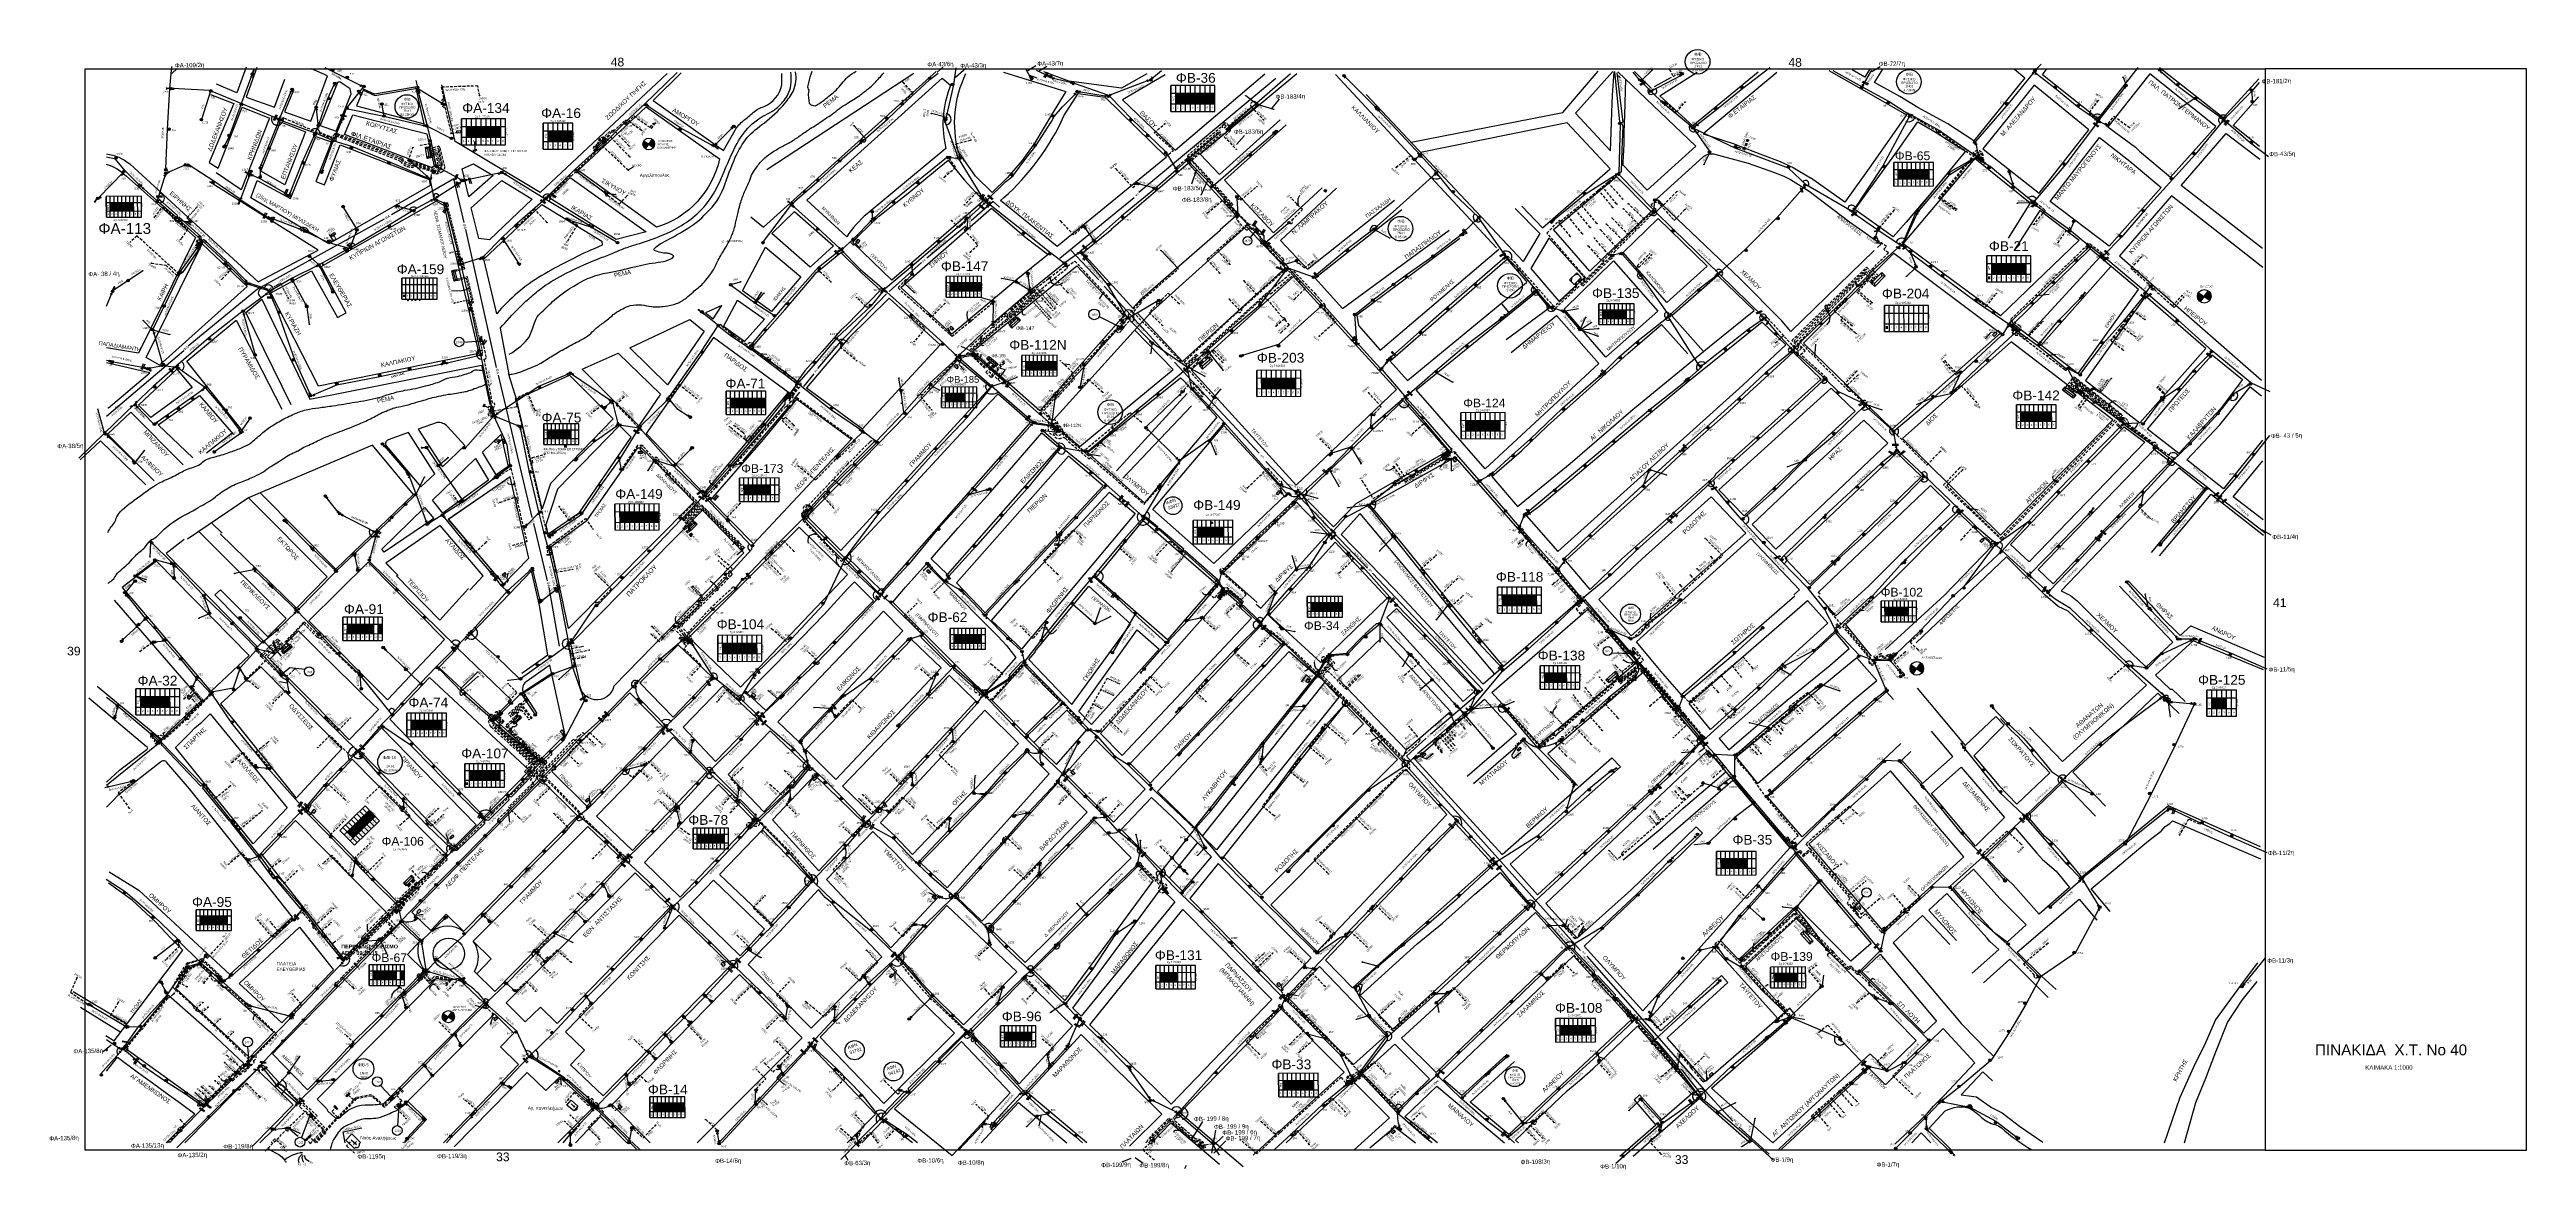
# Model space of a CAD drawing. Header units: millimetres. Extents: x -2449 to 9266, y 48 to 3905.
# Drawn here: x 6990 to 9266, y 2876 to 3905 of the extents above; entities outside this region: 5.
import ezdxf
from ezdxf import colors
from ezdxf.entities.mleader import LeaderData, LeaderLine
from ezdxf.enums import TextEntityAlignment as Align
from ezdxf.math import Vec2, Vec3

# ---------------------------------------------------------------- set-up
doc = ezdxf.new("R2010")
doc.units = ezdxf.units.MM
doc.header["$PDMODE"] = 1
doc.linetypes.add('DASHED', pattern=[19.05, 12.7, -6.35])
for name, color, linetype in [('Link Box 4 Διευθύνσεων', 7, 'Continuous'), ('Pillar OTE', 7, 'Continuous'), ('Άγνωστα', 7, 'Continuous'), ('Ασφαλειοκιβώτια Χ.Τ 6 αναχωρήσεων', 7, 'Continuous'), ('Ασφαλειοκιβώτια Χ.Τ 9 αναχωρήσεων', 7, 'Continuous'), ('Γυμνά εναέρια ΧΤ (1Φ)   2x16AL', 7, 'Continuous'), ('Γυμνά εναέρια ΧΤ (1Φ)   2x16CU', 7, 'Continuous'), ('Γυμνά εναέρια ΧΤ (3Φ)   3x50+35CU', 7, 'Continuous'), ('Γυμνά εναέρια ΧΤ (3Φ)   4x16CU', 7, 'Continuous'), ('Γυμνά εναέρια ΧΤ (3Φ)   4x35CU', 7, 'Continuous'), ('Γυμνά εναέρια ΧΤ (3Φ)   4x50AL', 7, 'Continuous'), ('Γυμνά εναέρια ΧΤ (3Φ)   4x50CU', 7, 'Continuous'), ('Γυμνά εναέρια ΧΤ και ΦΟΠ (3Φ)   4x50+16AL', 7, 'Continuous'), ('Εναέρια παροχή ΧΤ 4x16', 7, 'SYN_LINE'), ('Επίτονοι', 7, 'Continuous'), ('Επιγραφές - Σχήματα', 7, 'Continuous'), ('Κάμερα', 7, 'Continuous'), ('Καλώδια ΧΤ    2Χ6 CU', 7, 'SYN_LINE'), ('Καλώδια ΧΤ   3x150+50AL XLPE', 7, 'DASHED'), ('Καλώδια ΧΤ   3x150+50CU', 7, 'DASHED'), ('Καλώδια ΧΤ   3x150+70 XLPE', 7, 'DASHED'), ('Καλώδια ΧΤ   3x150+70AL', 7, 'DASHED'), ('Καλώδια ΧΤ   3x150+70AL @ 1', 7, 'DASHED'), ('Καλώδια ΧΤ   3x150AL+50CU', 7, 'DASHED'), ('Καλώδια ΧΤ   3x150AL+50XLPE', 7, 'DASHED'), ('Καλώδια ΧΤ   3x95+35 CU', 7, 'DASHED'), ('Καλώδια ΧΤ   3x95+35 XLPE', 7, 'DASHED'), ('Καλώδια ΧΤ   3x95+50 AL XLPE', 7, 'DASHED'), ('Καλώδια ΧΤ   3x95+50CU', 7, 'DASHED'), ('Καλώδια ΧΤ   4x25CU', 7, 'DASHED'), ('Καλώδια ΧΤ   4x50AL', 7, 'DASHED'), ('Καλώδια ΧΤ   4x50CU', 7, 'DASHED'), ('Καλώδια ΧΤ   4x6CU', 7, 'DASHED'), ('Μηχανική τομή', 7, 'Continuous'), ('Στύλος Ξύλινος', 7, 'Continuous'), ('Στύλος Ξύλινος @ 1', 7, 'Continuous'), ('Στύλος ΦΜ', 7, 'Continuous'), ('Στύλος ΦΜ @ 1', 7, 'Continuous'), ('Συνδέσεις', 7, 'Continuous'), ('Συνεστραμμένα ΧΤ   3x70+54.6+25 AL', 7, 'SYN_LINE'), ('Συνεστραμμένα ΧΤ   4x120+25 AL', 7, 'SYN_LINE'), ('Τομή', 7, 'Continuous'), ('Υποσταθμοί', 7, 'Continuous'), ('Υποσταθμός εναέριος 2 στύλων', 7, 'Continuous'), ('Υποσταθμός πόλεως', 7, 'Continuous'), ('Υπόβαθρο ΔΕΗ', 7, 'Continuous'), ('Υπόγεια Καλώδια Δικτύου ΧΤ   .075', 7, 'DASHED'), ('Υπόγεια Καλώδια Δικτύου ΧΤ   .15', 7, 'DASHED'), ('Υπόγεια καλώδια Δικτύου ΧΤ και Παρ. ΧΤ X-95  (3X95AL +35CU  XLPE)', 7, 'DASHED'), ('Υπόγεια καλώδια Παροχών ΧΤ   4x16AL', 7, 'DASHED'), ('Υπόγεια καλώδια Παροχών ΧΤ   4x16CU', 7, 'DASHED'), ('Υπόγεια καλώδια Παροχών ΧΤ   4x25', 7, 'DASHED'), ('Υπόγεια καλώδια Παροχών ΧΤ   4x50AL', 7, 'DASHED'), ('Υπόγεια καλώδια Παροχών ΧΤ   4x6', 7, 'DASHED')]:
    doc.layers.add(name, color=color, linetype=linetype)
doc.styles.add('ar', font='arial.ttf')
doc.styles.add('arial', font='arial.ttf')
doc.styles.get("Standard").update_dxf_attribs({"font": 'arial.ttf'})
doc.linetypes.add('SYN_LINE', pattern='A,0.5,-0.0001,["/\\/\\/\\/",Standard,S=0.1,R=0,X=0,Y=-0.05],-0.25', length=0.7501)
doc.dimstyles.new('ISO-25', dxfattribs={"dimtxt": 2.5, "dimasz": 2.5, "dimexe": 1.25, "dimexo": 0.625, "dimtad": 1, "dimtxsty": 'Standard', "dimcen": 2.5, "dimadec": 0, "dimazin": 0, "dimtfac": 1, "dimtmove": 0, "dimatfit": 3, "dimfxl": 0, "dimarcsym": 0})

# ---------------------------------------------------------------- blocks, each defined once
blk = doc.blocks.new('ΥΠΑΡΧΩΝ ΤΣΙΜΕΝΤΕΝΙΟΣ ΣΤΥΛΟΣ')
at = {"layer": 'Στύλος ΦΜ'}
blk.add_hatch(color=7, dxfattribs=at).paths.add_polyline_path([(-1.3, -2.3, 0.574793), (2.6, 0, 0.268822), (1.3, 2.3)])
at = {"layer": 'Στύλος ΦΜ', "color": 7}
blk.add_line((-1.3, -2.3), (1.3, 2.3), dxfattribs=at)
blk.add_circle((0, 0), 2.62, dxfattribs=at)
at = {"layer": 'Στύλος ΦΜ', "flags": 4}
for tag, p in [('ΤΥΠΟΣ', (-4.9, 3)), ('ΑΡΙΘΜΟΣ', (-4.7, 8.1))]:
    blk.add_attdef(tag, p, '', height=4, dxfattribs=at)
blk = doc.blocks.new('ΥΠΑΡΧΩΝ ΞΥΛΙΝΟΣ ΣΤΥΛΟΣ')
at = {"layer": 'Στύλος Ξύλινος'}
h = blk.add_hatch(color=7, dxfattribs=at)
h.paths.add_polyline_path([(-2.6, 0, 0.270008), (-1.3, -2.3), (1.3, 2.3, 0.576266)])
h.paths.add_polyline_path([(-1.3, -2.3, 0.574793), (2.6, 0, 0.268822), (1.3, 2.3)])
at = {"layer": 'Στύλος Ξύλινος', "color": 7}
blk.add_line((-1.3, -2.3), (1.3, 2.3), dxfattribs=at)
blk.add_circle((0, 0), 2.62, dxfattribs=at)
at = {"layer": 'Στύλος Ξύλινος', "flags": 4}
for tag, p in [('ΑΡΙΘΜΟΣ', (-4.9, 8.6)), ('ΤΥΠΟΣ', (-4.8, 3.4))]:
    blk.add_attdef(tag, p, '', height=4, dxfattribs=at)
blk = doc.blocks.new('ΥΠΟΣΤΑΘΜΟΣ ΠΟΛΕΩΣ')
at = {"layer": 'Υποσταθμός πόλεως', "linetype": 'Continuous', "ltscale": 40}
blk.add_lwpolyline([(-8.6, 2.8), (8.6, 2.8), (8.6, -2.8), (-8.6, -2.8)], close=True, dxfattribs=at)
for points in [[(-5.8, 0), (-8.6, 2.8)], [(5.8, 0), (8.6, 2.8)], [(-8.6, -2.8), (-5.8, 0)], [(-5.8, 0), (5.8, 0)], [(8.6, -2.8), (5.8, 0)]]:
    blk.add_lwpolyline(points, dxfattribs=at)
at = {"layer": 'Υποσταθμός πόλεως', "linetype": 'SYN_LINE', "ltscale": 40, "flags": 1}
for tag, p in [('ΜΕΤΑΣΧΗΜΑΤΙΣΜΟΣ', (10.6, 2.4)), ('ΙΣΧΥΣ', (10.6, -0.4)), ('ΑΡΙΘΜΟΣ', (10.7, -3.1))]:
    blk.add_attdef(tag, p, '', height=1.8, dxfattribs=at)
blk = doc.blocks.new('LINK BOX 4 ΑΝΑΧΩΡΗΣΕΩΝ')
at = {"layer": 'Link Box 4 Διευθύνσεων', "ltscale": 40}
blk.add_hatch(color=256, dxfattribs=at).paths.add_polyline_path([(-3.5, 0), (-3.5, -4.7), (3.5, -4.7), (3.5, 0)])
for p, q in [((-3.5, 0), (-5.3, 0)), ((5.3, 0), (3.5, 0)), ((-3.5, -4.7), (-5.3, -4.7)), ((5.3, -4.7), (3.5, -4.7))]:
    blk.add_line(p, q, dxfattribs=at)
blk.add_lwpolyline([(-3.5, -4.7), (-3.5, 0), (3.5, 0), (3.5, -4.7)], close=True, dxfattribs=at)
blk = doc.blocks.new('ΜΗΧΑΝΙΚΗ ΤΟΜΗ')
at = {"layer": 'Μηχανική τομή', "ltscale": 40}
for p, q in [((-1.9, 0.8), (1.9, 0.8)), ((1.9, 0), (-1.9, 0))]:
    blk.add_line(p, q, dxfattribs=at)
blk = doc.blocks.new('ΥΠΟΣΤΑΘΜΟΣ ΕΝΑΕΡΙΟΣ ΕΠΙ 2 ΣΤΥΛΩΝ')
at = {"layer": 'Υποσταθμός εναέριος 2 στύλων', "linetype": 'Continuous'}
for points in [[(-12, -2.1, 0.574793), (-8.5, -0.1, 0.268822), (-9.6, 2)], [(9.7, -2.1, 0.574793), (13.2, -0.1, 0.268822), (12, 1.9)]]:
    blk.add_hatch(color=256, dxfattribs=at).paths.add_polyline_path(points)
for p, q in [((-12, -2.1), (-9.6, 2)), ((9.7, -2.1), (12, 1.9))]:
    blk.add_line(p, q, dxfattribs=at)
for centre in [(-10.8, -0.1), (10.8, -0.1)]:
    blk.add_circle(centre, 2.36, dxfattribs=at)
at = {"layer": 'Υποσταθμός πόλεως', "linetype": 'Continuous', "ltscale": 40}
blk.add_lwpolyline([(-8.6, 2.8), (8.6, 2.8), (8.6, -2.8), (-8.6, -2.8)], close=True, dxfattribs=at)
for points in [[(-5.8, 0), (-8.6, 2.8)], [(-8.6, -2.8), (-5.8, 0)], [(-5.8, 0), (5.8, 0)], [(5.8, 0), (8.6, 2.8)], [(8.6, -2.8), (5.8, 0)]]:
    blk.add_lwpolyline(points, dxfattribs=at)
at = {"layer": 'Υποσταθμός εναέριος 2 στύλων', "ltscale": 40, "flags": 1}
for tag, p in [('ΜΕΤΑΣΧΗΜΑΤΙΣΜΟΣ', (14.1, 2.5)), ('ΙΣΧΥΣ', (14.1, -0.3)), ('ΑΡΙΘΜΟΣ', (14.2, -3))]:
    blk.add_attdef(tag, p, '', height=1.8, dxfattribs=at)
blk = doc.blocks.new('ΤΟΜΗ')
at = {"layer": 'Τομή', "ltscale": 40}
for p, q in [((-5.7, 0), (5.7, 0)), ((5.7, -2.3), (-5.7, -2.3))]:
    blk.add_line(p, q, dxfattribs=at)
blk = doc.blocks.new('ΑΣΦΑΛΕΙΟΚΙΒΩΤΙΟ ΥΠΟΣΤΑΘΜΟΥ 9 ΑΝΑΧΩΡΗΣΕΩΝ')
at = {"layer": 'Ασφαλειοκιβώτια Χ.Τ 9 αναχωρήσεων', "ltscale": 40}
for p, q in [((-23.8, 40.4), (24, 40.4)), ((-23.8, 31.4), (24, 31.4)), ((-23.8, 22.4), (24, 22.4)), ((-23.8, 13.4), (24, 13.4)), ((-23.8, 4.4), (24, 4.4)), ((-9.7, 40.4), (-9.7, -40.6)), ((9.9, 40.4), (9.9, -40.6)), ((-23.8, -4.6), (24, -4.6)), ((-23.8, -13.6), (24, -13.6)), ((-23.8, -22.6), (24, -22.6)), ((-23.8, -31.6), (24, -31.6))]:
    blk.add_line(p, q, dxfattribs=at)
at = {"layer": 'Ασφαλειοκιβώτια Χ.Τ 9 αναχωρήσεων'}
blk.add_lwpolyline([(-23.8, -40.6), (24, -40.6), (24, 40.4), (-23.8, 40.4)], close=True, dxfattribs=at)
for s, p in [('1', (-18.3, 37.6)), ('2', (-18.3, 29)), ('3', (-18.3, 19.9)), ('4', (-18.3, 10.9)), ('5', (-18.3, 1.9)), ('6', (-18.3, -7.2)), ('7', (-18.3, -15.5)), ('8', (-18.3, -25.2)), ('9', (-18.3, -33.9))]:
    blk.add_text(s, height=3.6, rotation=270, dxfattribs=at).set_placement(p)
at = {"layer": 'Ασφαλειοκιβώτια Χ.Τ 9 αναχωρήσεων', "ltscale": 40}
for tag, height, p in [('ΟΝΟΜΑ', 5, (-0.2, 44.3)), ('ΚΕΙΜΕΝΟ 1', 2, (17.1, 35.6)), ('ΚΕΙΜΕΝΟ 2', 2, (17.1, 26.9)), ('ΚΕΙΜΕΝΟ 3', 2, (17.1, 17.7)), ('ΚΕΙΜΕΝΟ 4', 2, (17.1, 8.7)), ('ΚΕΙΜΕΝΟ 5', 2, (17.1, -0.1)), ('ΣΧ', 2, (-0.1, -42.6)), ('ΚΕΙΜΕΝΟ 6', 2, (17.1, -9.1)), ('ΚΕΙΜΕΝΟ 7', 2, (17.1, -18.1)), ('ΚΕΙΜΕΝΟ 8', 2, (17.1, -26.9)), ('ΚΕΙΜΕΝΟ 9', 2, (17.1, -36))]:
    blk.add_attdef(tag, text='', height=height, dxfattribs=at).set_placement(p, align=Align.MIDDLE_CENTER)
blk = doc.blocks.new('ΑΣΦΑΛΕΙΟΚΙΒΩΤΙΟ ΥΠΟΣΤΑΘΜΟΥ 6 ΑΝΑΧΩΡΗΣΕΩΝ')
at = {"layer": 'Ασφαλειοκιβώτια Χ.Τ 6 αναχωρήσεων', "ltscale": 40}
for p, q in [((-23.9, 27), (23.9, 27)), ((-23.9, 18), (23.9, 18)), ((-23.9, 9), (23.9, 9)), ((-23.9, 0), (23.9, 0)), ((-9.8, 27), (-9.8, -27)), ((9.8, 27), (9.8, -27)), ((-23.9, -9), (23.9, -9)), ((-23.9, -18), (23.9, -18))]:
    blk.add_line(p, q, dxfattribs=at)
at = {"layer": 'Ασφαλειοκιβώτια Χ.Τ 6 αναχωρήσεων'}
blk.add_lwpolyline([(-23.9, -27), (23.9, -27), (23.9, 27), (-23.9, 27)], close=True, dxfattribs=at)
for s, p in [('1', (-18.6, 24)), ('2', (-18.6, 15.5)), ('3', (-18.6, 6.4)), ('4', (-18.6, -2.6)), ('5', (-18.6, -11.6)), ('6', (-18.6, -20.8))]:
    blk.add_text(s, height=3.6, rotation=270, dxfattribs=at).set_placement(p)
at = {"layer": 'Ασφαλειοκιβώτια Χ.Τ 6 αναχωρήσεων', "ltscale": 40}
for tag, height, p in [('ΟΝΟΜΑ', 5, (-0.3, 31.7)), ('ΚΕΙΜΕΝΟ 1', 2, (17, 22.4)), ('ΚΕΙΜΕΝΟ 2', 2, (17, 13.7)), ('ΚΕΙΜΕΝΟ 3', 2, (17, 4.3)), ('ΣΧ', 2, (-0.2, -29.2)), ('ΚΕΙΜΕΝΟ 4', 2, (17, -4.7)), ('ΚΕΙΜΕΝΟ 5', 2, (17, -13.5)), ('ΚΕΙΜΕΝΟ 6', 2, (17, -22.4))]:
    blk.add_attdef(tag, text='', height=height, dxfattribs=at).set_placement(p, align=Align.MIDDLE_CENTER)
blk = doc.blocks.new('ΕΠΙΤΟΝΟΣ')
at = {"layer": 'Επίτονοι', "lineweight": 40, "ltscale": 40}
blk.add_hatch(color=256, dxfattribs=at).paths.add_polyline_path([(-1.1, 6.5), (0, 9.1), (1.1, 6.5)])
for p, q in [((-1.1, 6.5), (0, 9.1)), ((1.1, 6.5), (-1.1, 6.5)), ((-1.1, 6.5), (0, 6.5)), ((0, 9.1), (1.1, 6.5)), ((0, 6.5), (0, 0))]:
    blk.add_line(p, q, dxfattribs=at)
blk = doc.blocks.new('A$C662A06D7')
at = {"layer": 'Υποσταθμός εναέριος 2 στύλων', "xscale": 0.5, "yscale": 0.5, "zscale": 0.5}
blk.add_blockref('ΥΠΟΣΤΑΘΜΟΣ ΕΝΑΕΡΙΟΣ ΕΠΙ 2 ΣΤΥΛΩΝ', (6.6, 1.4), dxfattribs=at)
blk = doc.blocks.new('ΠΡΟΒΛΕΠΟΜΕΝΟΣ ΞΥΛΙΝΟΣ ΣΤΥΛΟΣ')
at = {"layer": 'Στύλος Ξύλινος', "color": 7}
blk.add_circle((0, 0), 2.62, dxfattribs=at)
at = {"layer": 'Στύλος Ξύλινος', "flags": 4}
for tag, p in [('ΤΥΠΟΣ', (-6.8, 2.2)), ('ΑΡΙΘΜΟΣ', (-6.5, 7))]:
    blk.add_attdef(tag, p, '', height=4, dxfattribs=at)
blk = doc.blocks.new('_ΣΥΝΔΕΣΗ')
at = {"layer": 'Συνδέσεις', "linetype": 'SYN_LINE', "ltscale": 40}
blk.add_hatch(color=256, dxfattribs=at).paths.add_polyline_path([(0.5, 0, 1), (-0.5, 0, 1)])
at = {"layer": 'Συνδέσεις'}
blk.add_circle((0, 0), 0.5, dxfattribs=at)
blk = doc.blocks.new('A$C058A1D29')
at = {"layer": 'Επίτονοι', "xscale": 0.4499999999998181, "yscale": 0.4499999999998181, "zscale": 0.4499999999998181}
blk.add_blockref('ΕΠΙΤΟΝΟΣ', (0.5, 0), dxfattribs=at)
blk = doc.blocks.new('A$C53537E35')
at = {"layer": 'Επίτονοι', "xscale": 0.4499999999998181, "yscale": 0.4499999999998181, "zscale": 0.4499999999998181}
blk.add_blockref('ΕΠΙΤΟΝΟΣ', (0.5, 0), dxfattribs=at)
blk = doc.blocks.new('υποσταθμος σε κλειστο χωρο')
at = {"layer": 'Υποσταθμοί', "ltscale": 40}
blk.add_hatch(color=256, dxfattribs=at).paths.add_polyline_path([(-10, -3), (10, -3), (10, 3)])
blk.add_lwpolyline([(-10, -3), (-10, 3), (10, 3), (10, -3)], close=True, dxfattribs=at)
blk.add_lwpolyline([(-10, -3), (10, 3)], dxfattribs=at)
blk = doc.blocks.new('ΥΠΑΡΧΩΝ ΥΠΟΣΤΑΘΜΟΣ ΣΕ ΚΛΕΙΣΤΟ ΧΩΡΟ')
at = {"layer": 'Υποσταθμοί'}
blk.add_blockref('υποσταθμος σε κλειστο χωρο', (0, 0), dxfattribs=at)
at = {"layer": 'Υποσταθμοί', "linetype": 'SYN_LINE', "ltscale": 40, "flags": 1}
for tag, p in [('ΜΕΤΑΣΧΗΜΑΤΙΣΜΟΣ', (11, 2)), ('ΙΣΧΥΣ', (11, -1)), ('ΑΡΙΘΜΟΣ', (11, -4))]:
    blk.add_attdef(tag, p, '', height=2, dxfattribs=at)
blk = doc.blocks.new('A$C3EF033BC')
at = {"layer": 'Επίτονοι', "xscale": 0.4499999999998181, "yscale": 0.4499999999998181, "zscale": 0.4499999999998181}
blk.add_blockref('ΕΠΙΤΟΝΟΣ', (0.5, 0), dxfattribs=at)
blk = doc.blocks.new('TSONTA XT1')
at = {"ltscale": 40}
h = blk.add_hatch(color=256, dxfattribs=at)
h.dxf.hatch_style = 1
h.paths.add_polyline_path([(596, 2487.7), (597.1, 2488.8), (596, 2489.9), (594.9, 2488.8)])
blk.add_lwpolyline([(594.9, 2488.8), (596, 2489.9), (597.1, 2488.8), (596, 2487.7)], close=True, dxfattribs=at)
blk = doc.blocks.new('PILLAR ΟΤΕ')
at = {"layer": 'Pillar OTE', "ltscale": 40}
blk.add_lwpolyline([(-3.3, 2), (3.4, 2), (3.4, -2), (-3.3, -2)], close=True, dxfattribs=at)
at = {"layer": 'Pillar OTE', "insert": (-1.8, 0.7), "char_height": 1.357, "width": 109.961, "attachment_point": 1}
blk.add_mtext('{\\fArial|b1|i0|c161|p34;OTE}', dxfattribs=at)
blk = doc.blocks.new('ΥΠΟΣΤΑΘΜΟΣ ΠΟΛΕΩΣ 9 ΑΝΑΧΩΡΗΣΕΩΝ')
at = {"layer": 'Υποσταθμός πόλεως', "ltscale": 40}
for p, q in [((-9.6, -2.8), (-9.6, -4)), ((-7.1, -2.8), (-7.1, -4)), ((-4.8, -2.8), (-4.8, -4)), ((-2.4, -2.8), (-2.4, -4)), ((0.1, -2.8), (0.1, -4)), ((2.5, -2.8), (2.5, -4)), ((5, -2.8), (5, -4)), ((7.5, -2.8), (7.5, -4)), ((9.6, -2.8), (9.6, -4))]:
    blk.add_line(p, q, dxfattribs=at)
blk.add_lwpolyline([(-10, 2.8), (10, 2.8), (10, -2.8), (-10, -2.8)], close=True, dxfattribs=at)
for points in [[(-7.2, 0), (-10, 2.8)], [(-10, -2.8), (-7.2, 0)], [(-7.2, 0), (7.2, 0)], [(7.2, 0), (10, 2.8)], [(10, -2.8), (7.2, 0)]]:
    blk.add_lwpolyline(points, dxfattribs=at)
at = {"layer": 'Υποσταθμός πόλεως', "linetype": 'SYN_LINE', "ltscale": 40, "flags": 1}
for tag, p in [('ΜΕΤΑΣΧΗΜΑΤΙΣΜΟΣ', (10.8, 1.7)), ('ΙΣΧΥΣ', (10.8, -1.1)), ('ΑΡΙΘΜΟΣ', (10.9, -3.8))]:
    blk.add_attdef(tag, p, '', height=1.8, dxfattribs=at)
blk = doc.blocks.new('τομή_')
at = {"layer": 'Επιγραφές - Σχήματα'}
for p, q in [((-1.3, -0.2), (0.1, 0.7)), ((-1.1, -0.5), (0.3, 0.5)), ((-0.7, 0.6), (-0.3, -0.4))]:
    blk.add_line(p, q, dxfattribs=at)

msp = doc.modelspace()

# ---------------------------------------------------------------- hatches: boundary and pattern name
at = {"layer": 'Ασφαλειοκιβώτια Χ.Τ 9 αναχωρήσεων', "ltscale": 40}
for color, points in [(173, [(8024.9, 3864.9), (8024.9, 3855.1), (8029.4, 3855.1), (8029.4, 3864.9)]), (85, [(8029.4, 3864.9), (8029.4, 3855.1), (8033.9, 3855.1), (8033.9, 3864.9)]), (151, [(8033.9, 3864.9), (8033.9, 3855.1), (8038.4, 3855.1), (8038.4, 3864.9)]), (1, [(8038.4, 3864.9), (8038.4, 3855.1), (8042.9, 3855.1), (8042.9, 3864.9)]), (2, [(8042.9, 3864.9), (8042.9, 3855.1), (8047.4, 3855.1), (8047.4, 3865)]), (30, [(8047.4, 3865), (8047.4, 3855.1), (8051.9, 3855.1), (8051.9, 3865)]), (27, [(8051.9, 3865), (8051.9, 3855.1), (8056.4, 3855.2), (8056.4, 3865)]), (6, [(8056.4, 3865), (8056.4, 3855.2), (8060.9, 3855.2), (8060.9, 3865)]), (6, [(7377.8, 3834.3), (7373.3, 3834.3), (7373.3, 3824.4), (7377.8, 3824.4)]), (2, [(7382.3, 3834.3), (7377.8, 3834.3), (7377.8, 3824.4), (7382.3, 3824.4)]), (151, [(7386.8, 3834.3), (7382.3, 3834.3), (7382.3, 3824.4), (7386.8, 3824.4)]), (85, [(7391.3, 3834.3), (7386.8, 3834.3), (7386.8, 3824.4), (7391.3, 3824.4)]), (62, [(7395.8, 3834.3), (7391.3, 3834.3), (7391.3, 3824.4), (7395.8, 3824.4)]), (30, [(7400.3, 3834.3), (7395.8, 3834.3), (7395.8, 3824.4), (7400.3, 3824.4)]), (1, [(7404.8, 3834.3), (7400.3, 3834.3), (7400.3, 3824.4), (7404.8, 3824.4)]), (2, [(7448.4, 3830.2), (7448.4, 3820.3), (7452.9, 3820.3), (7452.9, 3830.2)]), (85, [(7452.9, 3830.2), (7452.9, 3820.3), (7457.4, 3820.3), (7457.4, 3830.2)]), (1, [(7457.4, 3830.2), (7457.4, 3820.3), (7461.9, 3820.3), (7461.9, 3830.2)]), (151, [(7461.9, 3830.2), (7461.9, 3820.3), (7466.4, 3820.4), (7466.4, 3830.2)]), (6, [(7466.4, 3830.2), (7466.4, 3820.4), (7470.9, 3820.4), (7470.9, 3830.2)]), (2, [(8688.6, 3794.9), (8688.6, 3786), (8692.7, 3786), (8692.7, 3794.9)]), (173, [(8692.7, 3794.9), (8692.7, 3786), (8696.7, 3786), (8696.7, 3794.9)]), (1, [(8696.7, 3794.9), (8696.7, 3786), (8700.8, 3786), (8700.8, 3794.9)]), (151, [(8700.8, 3794.9), (8700.8, 3786), (8704.8, 3786.1), (8704.8, 3794.9)]), (85, [(8704.8, 3794.9), (8704.8, 3786.1), (8708.9, 3786.1), (8708.9, 3794.9)]), (30, [(8708.9, 3794.9), (8708.9, 3786.1), (8712.9, 3786.1), (8712.9, 3794.9)]), (62, [(8712.9, 3794.9), (8712.9, 3786.1), (8717, 3786.1), (8717, 3794.9)]), (173, [(7049.6, 3764.4), (7046, 3764.4), (7046.1, 3756.5), (7049.7, 3756.5)]), (27, [(7053.2, 3764.4), (7049.6, 3764.4), (7049.7, 3756.5), (7053.3, 3756.5)]), (133, [(7056.8, 3764.4), (7053.2, 3764.4), (7053.3, 3756.5), (7056.9, 3756.6)]), (1, [(7060.4, 3764.4), (7056.8, 3764.4), (7056.9, 3756.6), (7060.5, 3756.6)]), (2, [(7064, 3764.5), (7060.4, 3764.4), (7060.5, 3756.6), (7064.1, 3756.6)]), (30, [(7067.6, 3764.5), (7064, 3764.5), (7064.1, 3756.6), (7067.7, 3756.6)]), (2, [(7817.6, 3691), (7817.7, 3683.1), (7821.3, 3683.1), (7821.2, 3691)]), (62, [(7821.2, 3691), (7821.3, 3683.1), (7824.9, 3683.1), (7824.8, 3691)]), (27, [(7824.8, 3691), (7824.9, 3683.1), (7828.5, 3683.1), (7828.4, 3691)]), (30, [(7828.4, 3691), (7828.5, 3683.1), (7832.1, 3683.2), (7832, 3691)]), (151, [(7832, 3691), (7832.1, 3683.2), (7835.7, 3683.2), (7835.6, 3691)]), (1, [(7835.6, 3691), (7835.7, 3683.2), (7839.3, 3683.2), (7839.2, 3691.1)]), (85, [(7839.2, 3691.1), (7839.3, 3683.2), (7842.9, 3683.2), (7842.8, 3691.1)]), (133, [(7842.8, 3691.1), (7842.9, 3683.2), (7846.5, 3683.2), (7846.4, 3691.1)]), (133, [(8774.5, 3708.4), (8774.5, 3698.6), (8779, 3698.6), (8779, 3708.4)]), (6, [(8779, 3708.4), (8779, 3698.6), (8783.5, 3698.6), (8783.5, 3708.4)]), (27, [(8783.5, 3708.4), (8783.5, 3698.6), (8788, 3698.6), (8788, 3708.5)]), (151, [(8788, 3708.5), (8788, 3698.6), (8792.5, 3698.6), (8792.5, 3708.5)]), (2, [(8792.5, 3708.5), (8792.5, 3698.6), (8797, 3698.7), (8797, 3708.5)]), (5, [(8797, 3708.5), (8797, 3698.7), (8801.5, 3698.7), (8801.5, 3708.5)]), (1, [(8801.5, 3708.5), (8801.5, 3698.7), (8806, 3698.7), (8806, 3708.5)]), (5, [(8417.2, 3665.8), (8417.2, 3657.9), (8420.8, 3657.9), (8420.8, 3665.8)]), (27, [(8420.8, 3665.8), (8420.8, 3657.9), (8424.4, 3657.9), (8424.4, 3665.8)]), (6, [(8424.4, 3665.8), (8424.4, 3657.9), (8428, 3658), (8428, 3665.8)]), (85, [(8428, 3665.8), (8428, 3658), (8431.6, 3658), (8431.6, 3665.8)]), (133, [(8431.6, 3665.8), (8431.6, 3658), (8435.2, 3658), (8435.2, 3665.8)]), (2, [(8435.2, 3665.8), (8435.2, 3658), (8438.8, 3658), (8438.8, 3665.9)]), (133, [(7887.1, 3618.3), (7887.2, 3610.5), (7890.8, 3610.5), (7890.7, 3618.4)]), (62, [(7890.7, 3618.4), (7890.8, 3610.5), (7894.4, 3610.5), (7894.3, 3618.4)]), (30, [(7894.3, 3618.4), (7894.4, 3610.5), (7898, 3610.6), (7897.9, 3618.4)]), (1, [(7897.9, 3618.4), (7898, 3610.6), (7901.6, 3610.6), (7901.5, 3618.4)]), (2, [(7901.5, 3618.4), (7901.6, 3610.6), (7905.2, 3610.6), (7905.1, 3618.5)]), (173, [(7905.1, 3618.5), (7905.2, 3610.6), (7908.8, 3610.6), (7908.7, 3618.5)]), (27, [(7908.7, 3618.5), (7908.8, 3610.6), (7912.4, 3610.7), (7912.3, 3618.5)]), (6, [(7912.3, 3618.5), (7912.4, 3610.7), (7916, 3610.7), (7915.9, 3618.6)]), (133, [(8103.8, 3603.1), (8103.8, 3593.2), (8108.3, 3593.3), (8108.3, 3603.1)]), (6, [(8108.3, 3603.1), (8108.3, 3593.3), (8112.8, 3593.3), (8112.8, 3603.1)]), (151, [(8112.8, 3603.1), (8112.8, 3593.3), (8117.3, 3593.3), (8117.3, 3603.1)]), (27, [(8117.3, 3603.1), (8117.3, 3593.3), (8121.8, 3593.3), (8121.8, 3603.1)]), (30, [(8121.8, 3603.1), (8121.8, 3593.3), (8126.3, 3593.3), (8126.3, 3603.1)]), (5, [(8126.3, 3603.1), (8126.3, 3593.3), (8130.8, 3593.3), (8130.8, 3603.2)]), (1, [(8130.8, 3603.2), (8130.8, 3593.3), (8135.3, 3593.3), (8135.3, 3603.2)]), (27, [(7615.9, 3584.7), (7616, 3575.9), (7620, 3575.9), (7620, 3584.7)]), (151, [(7620, 3584.7), (7620, 3575.9), (7624.1, 3575.9), (7624, 3584.7)]), (6, [(7624, 3584.7), (7624.1, 3575.9), (7628.1, 3575.9), (7628.1, 3584.7)]), (1, [(7628.1, 3584.7), (7628.1, 3575.9), (7632.2, 3575.9), (7632.1, 3584.8)]), (133, [(7632.1, 3584.8), (7632.2, 3575.9), (7636.2, 3575.9), (7636.2, 3584.8)]), (2, [(7636.2, 3584.8), (7636.2, 3575.9), (7640.3, 3575.9), (7640.2, 3584.8)]), (30, [(7640.2, 3584.8), (7640.3, 3575.9), (7644.3, 3576), (7644.3, 3584.8)]), (173, [(7644.3, 3584.8), (7644.3, 3576), (7648.4, 3576), (7648.3, 3584.8)]), (2, [(7813.5, 3589.5), (7813.4, 3581.6), (7817, 3581.6), (7817.1, 3589.5)]), (6, [(7817.1, 3589.5), (7817, 3581.6), (7820.6, 3581.6), (7820.7, 3589.5)]), (30, [(7820.7, 3589.5), (7820.6, 3581.6), (7824.2, 3581.6), (7824.3, 3589.4)]), (5, [(7824.3, 3589.4), (7824.2, 3581.6), (7827.8, 3581.5), (7827.9, 3589.4)]), (1, [(7827.9, 3589.4), (7827.8, 3581.5), (7831.4, 3581.5), (7831.5, 3589.4)]), (2, [(7447.9, 3555.6), (7447.9, 3547.8), (7451.5, 3547.8), (7451.5, 3555.6)]), (85, [(7451.5, 3555.6), (7451.5, 3547.8), (7455.1, 3547.8), (7455.1, 3555.6)]), (5, [(7455.1, 3555.6), (7455.1, 3547.8), (7458.7, 3547.8), (7458.7, 3555.6)]), (6, [(7458.7, 3555.6), (7458.7, 3547.8), (7462.3, 3547.8), (7462.3, 3555.6)]), (27, [(7462.3, 3555.6), (7462.3, 3547.8), (7465.9, 3547.8), (7465.9, 3555.6)]), (1, [(7465.9, 3555.6), (7465.9, 3547.8), (7469.5, 3547.8), (7469.5, 3555.6)]), (6, [(8291.4, 3564.3), (8291.4, 3554.5), (8295.9, 3554.5), (8295.9, 3564.3)]), (151, [(8295.9, 3564.3), (8295.9, 3554.5), (8300.4, 3554.5), (8300.4, 3564.3)]), (1, [(8300.4, 3564.3), (8300.4, 3554.5), (8304.9, 3554.5), (8304.9, 3564.3)]), (62, [(8304.9, 3564.3), (8304.9, 3554.5), (8309.4, 3554.5), (8309.4, 3564.4)]), (27, [(8309.4, 3564.4), (8309.4, 3554.5), (8313.9, 3554.5), (8313.9, 3564.4)]), (133, [(8313.9, 3564.4), (8313.9, 3554.5), (8318.4, 3554.6), (8318.4, 3564.4)]), (85, [(8318.4, 3564.4), (8318.4, 3554.6), (8322.9, 3554.6), (8322.9, 3564.4)]), (6, [(8801.2, 3572.1), (8801.2, 3563.2), (8805.2, 3563.3), (8805.2, 3572.1)]), (151, [(8805.2, 3572.1), (8805.2, 3563.3), (8809.3, 3563.3), (8809.3, 3572.1)]), (27, [(8809.3, 3572.1), (8809.3, 3563.3), (8813.3, 3563.3), (8813.3, 3572.1)]), (62, [(8813.3, 3572.1), (8813.3, 3563.3), (8817.4, 3563.3), (8817.4, 3572.1)]), (173, [(8817.4, 3572.1), (8817.4, 3563.3), (8821.4, 3563.3), (8821.4, 3572.2)]), (2, [(8821.4, 3572.2), (8821.4, 3563.3), (8825.5, 3563.3), (8825.5, 3572.2)]), (133, [(8825.5, 3572.2), (8825.5, 3563.3), (8829.5, 3563.3), (8829.5, 3572.2)]), (151, [(7628.2, 3504.9), (7628.3, 3496.1), (7632.3, 3496.1), (7632.3, 3504.9)]), (27, [(7632.3, 3504.9), (7632.3, 3496.1), (7636.4, 3496.1), (7636.3, 3504.9)]), (2, [(7636.3, 3504.9), (7636.4, 3496.1), (7640.4, 3496.1), (7640.4, 3505)]), (173, [(7640.4, 3505), (7640.4, 3496.1), (7644.5, 3496.1), (7644.4, 3505)]), (30, [(7644.4, 3505), (7644.5, 3496.1), (7648.5, 3496.1), (7648.5, 3505)]), (85, [(7648.5, 3505), (7648.5, 3496.1), (7652.6, 3496.2), (7652.5, 3505)]), (133, [(7514.3, 3480.2), (7514.4, 3470.3), (7518.9, 3470.4), (7518.8, 3480.2)]), (173, [(7518.6, 3480), (7518.7, 3470.2), (7523.2, 3470.2), (7523.1, 3480)]), (85, [(7523.3, 3480.2), (7523.4, 3470.3), (7527.9, 3470.4), (7527.8, 3480.2)]), (5, [(7527.8, 3480.3), (7527.9, 3470.4), (7532.4, 3470.5), (7532.3, 3480.3)]), (2, [(7532.3, 3480.3), (7532.4, 3470.5), (7536.9, 3470.5), (7536.8, 3480.3)]), (27, [(7536.8, 3480.3), (7536.9, 3470.5), (7541.4, 3470.5), (7541.3, 3480.3)]), (1, [(7541.3, 3480.3), (7541.4, 3470.5), (7545.9, 3470.5), (7545.8, 3480.3)]), (30, [(7545.8, 3480.4), (7545.9, 3470.6), (7550.4, 3470.6), (7550.3, 3480.4)]), (1, [(8044.9, 3466), (8044.9, 3457.2), (8049, 3457.2), (8049, 3466)]), (133, [(8049, 3466), (8049, 3457.2), (8053, 3457.2), (8053, 3466)]), (2, [(8053, 3466), (8053, 3457.2), (8057.1, 3457.2), (8057.1, 3466)]), (85, [(8057.1, 3466), (8057.1, 3457.2), (8061.1, 3457.2), (8061.1, 3466.1)]), (62, [(8061.1, 3466.1), (8061.1, 3457.2), (8065.2, 3457.2), (8065.2, 3466.1)]), (30, [(8065.2, 3466.1), (8065.2, 3457.2), (8069.2, 3457.2), (8069.2, 3466.1)]), (133, [(8149.3, 3396.8), (8149.3, 3388.9), (8152.9, 3388.9), (8152.9, 3396.8)]), (151, [(8152.9, 3396.8), (8152.9, 3388.9), (8156.5, 3389), (8156.5, 3396.8)]), (30, [(8156.5, 3396.8), (8156.5, 3389), (8160.1, 3389), (8160.1, 3396.8)]), (62, [(8160.1, 3396.8), (8160.1, 3389), (8163.7, 3389), (8163.7, 3396.8)]), (6, [(8163.7, 3396.8), (8163.7, 3389), (8167.3, 3389), (8167.3, 3396.8)]), (27, [(8167.3, 3396.8), (8167.3, 3389), (8170.9, 3389), (8170.9, 3396.9)]), (173, [(8170.9, 3396.9), (8170.9, 3389), (8174.5, 3389), (8174.5, 3396.9)]), (2, [(8174.5, 3396.9), (8174.5, 3389), (8178.1, 3389), (8178.1, 3396.9)]), (85, [(8324.9, 3404), (8324.9, 3394.1), (8329.4, 3394.1), (8329.4, 3404)]), (151, [(8329.4, 3404), (8329.4, 3394.1), (8333.9, 3394.2), (8333.9, 3404)]), (1, [(8333.9, 3404), (8333.9, 3394.2), (8338.4, 3394.2), (8338.4, 3404)]), (27, [(8338.4, 3404), (8338.4, 3394.2), (8342.9, 3394.2), (8342.9, 3404)]), (133, [(8342.9, 3404), (8342.9, 3394.2), (8347.4, 3394.2), (8347.4, 3404)]), (2, [(8347.4, 3404), (8347.4, 3394.2), (8351.9, 3394.2), (8351.9, 3404)]), (5, [(8351.9, 3404), (8351.9, 3394.2), (8356.4, 3394.2), (8356.4, 3404.1)]), (85, [(8676.4, 3392.6), (8676.4, 3384.7), (8680, 3384.8), (8680, 3392.6)]), (1, [(8680, 3392.6), (8680, 3384.8), (8683.6, 3384.8), (8683.6, 3392.6)]), (2, [(8683.6, 3392.6), (8683.6, 3384.8), (8687.2, 3384.8), (8687.2, 3392.6)]), (27, [(8687.2, 3392.6), (8687.2, 3384.8), (8690.8, 3384.8), (8690.8, 3392.7)]), (173, [(8690.8, 3392.7), (8690.8, 3384.8), (8694.4, 3384.8), (8694.4, 3392.7)]), (30, [(8694.4, 3392.7), (8694.4, 3384.8), (8698, 3384.8), (8698, 3392.7)]), (30, [(7263.8, 3377.1), (7263.8, 3368.3), (7267.9, 3368.3), (7267.9, 3377.1)]), (1, [(7267.9, 3377.1), (7267.9, 3368.3), (7271.9, 3368.3), (7271.9, 3377.1)]), (85, [(7271.9, 3377.1), (7271.9, 3368.3), (7276, 3368.2), (7276, 3377.1)]), (27, [(7276, 3377.1), (7276, 3368.2), (7280, 3368.2), (7280, 3377.1)]), (6, [(7280, 3377.1), (7280, 3368.2), (7284.1, 3368.2), (7284.1, 3377.1)]), (151, [(7284.1, 3377.1), (7284.1, 3368.2), (7288.1, 3368.2), (7288.1, 3377.1)]), (62, [(7292.2, 3377.1), (7292.2, 3368.2), (7296.2, 3368.2), (7296.2, 3377.1)]), (27, [(7608.7, 3359.7), (7608.7, 3349.8), (7613.2, 3349.8), (7613.2, 3359.7)]), (151, [(7613.2, 3359.7), (7613.2, 3349.8), (7617.7, 3349.9), (7617.7, 3359.7)]), (6, [(7617.7, 3359.7), (7617.7, 3349.9), (7622.2, 3349.9), (7622.2, 3359.7)]), (133, [(7622.2, 3359.7), (7622.2, 3349.9), (7626.7, 3349.9), (7626.7, 3359.7)]), (85, [(7626.7, 3359.7), (7626.7, 3349.9), (7631.2, 3349.9), (7631.2, 3359.7)]), (5, [(7631.2, 3359.7), (7631.2, 3349.9), (7635.7, 3349.9), (7635.7, 3359.7)]), (2, [(7635.7, 3359.7), (7635.7, 3349.9), (7640.2, 3349.9), (7640.2, 3359.8)]), (6, [(7821.3, 3367.4), (7821.4, 3359.6), (7825, 3359.6), (7824.9, 3367.5)]), (2, [(7824.9, 3367.5), (7825, 3359.6), (7828.6, 3359.6), (7828.5, 3367.5)]), (30, [(7828.5, 3367.5), (7828.6, 3359.6), (7832.2, 3359.6), (7832.1, 3367.5)]), (151, [(7832.1, 3367.5), (7832.2, 3359.6), (7835.8, 3359.6), (7835.7, 3367.5)]), (27, [(7835.7, 3367.5), (7835.8, 3359.6), (7839.4, 3359.6), (7839.3, 3367.5)]), (133, [(7839.3, 3367.5), (7839.4, 3359.6), (7843, 3359.7), (7842.9, 3367.5)]), (62, [(7842.9, 3367.5), (7843, 3359.7), (7846.6, 3359.7), (7846.5, 3367.5)]), (151, [(8363.8, 3332.5), (8363.8, 3323.6), (8367.9, 3323.6), (8367.9, 3332.5)]), (30, [(8367.9, 3332.5), (8367.9, 3323.6), (8371.9, 3323.7), (8371.9, 3332.5)]), (173, [(8371.9, 3332.5), (8371.9, 3323.7), (8376, 3323.7), (8376, 3332.5)]), (85, [(8376, 3332.5), (8376, 3323.7), (8380, 3323.7), (8380, 3332.5)]), (27, [(8380, 3332.5), (8380, 3323.7), (8384.1, 3323.7), (8384.1, 3332.5)]), (30, [(7074, 3310.4), (7074, 3300.6), (7078.5, 3300.6), (7078.5, 3310.4)]), (85, [(7078.5, 3310.4), (7078.5, 3300.6), (7083, 3300.6), (7083, 3310.5)]), (2, [(7083, 3310.5), (7083, 3300.6), (7087.5, 3300.6), (7087.5, 3310.5)]), (151, [(7087.5, 3310.5), (7087.5, 3300.6), (7092, 3300.7), (7092, 3310.5)]), (1, [(7092, 3310.5), (7092, 3300.7), (7096.5, 3300.7), (7096.5, 3310.5)]), (62, [(7096.5, 3310.5), (7096.5, 3300.7), (7101, 3300.7), (7101, 3310.5)]), (151, [(8976.7, 3309.4), (8976.7, 3299.5), (8981.2, 3299.5), (8981.2, 3309.4)]), (6, [(8981.2, 3309.4), (8981.2, 3299.5), (8985.7, 3299.5), (8985.7, 3309.4)]), (2, [(8985.7, 3309.4), (8985.8, 3299.5), (8990.3, 3299.5), (8990.2, 3309.4)]), (85, [(7322.6, 3288.8), (7322.6, 3279.9), (7326.7, 3280), (7326.6, 3288.8)]), (27, [(7326.6, 3288.8), (7326.7, 3280), (7330.7, 3280), (7330.7, 3288.8)]), (133, [(7330.7, 3288.8), (7330.7, 3280), (7334.8, 3280), (7334.7, 3288.9)]), (6, [(7334.7, 3288.9), (7334.8, 3280), (7338.8, 3280), (7338.8, 3288.9)]), (30, [(7338.8, 3288.9), (7338.8, 3280), (7342.9, 3280.1), (7342.8, 3288.9)]), (151, [(7342.8, 3288.9), (7342.9, 3280.1), (7346.9, 3280.1), (7346.9, 3288.9)]), (1, [(7346.9, 3288.9), (7346.9, 3280.1), (7351, 3280.1), (7350.9, 3288.9)]), (151, [(7375.9, 3242.4), (7375.9, 3233.6), (7380, 3233.6), (7380, 3242.4)]), (62, [(7380, 3242.4), (7380, 3233.6), (7384, 3233.6), (7384, 3242.4)]), (6, [(7384, 3242.4), (7384, 3233.6), (7388.1, 3233.6), (7388.1, 3242.4)]), (173, [(7388.1, 3242.4), (7388.1, 3233.6), (7392.1, 3233.6), (7392.1, 3242.4)]), (2, [(7392.1, 3242.4), (7392.1, 3233.6), (7396.2, 3233.6), (7396.2, 3242.4)]), (1, [(7396.2, 3242.4), (7396.2, 3233.6), (7400.2, 3233.6), (7400.2, 3242.4)]), (85, [(7400.2, 3242.4), (7400.2, 3233.6), (7404.3, 3233.6), (7404.3, 3242.4)]), (2, [(7263.6, 3186), (7269.1, 3180.4), (7271.6, 3182.9), (7266.2, 3188.5)]), (1, [(7266.2, 3188.5), (7271.6, 3182.9), (7274.2, 3185.4), (7268.7, 3191)]), (173, [(7268.7, 3191.1), (7274.1, 3185.4), (7276.7, 3187.9), (7271.3, 3193.6)]), (62, [(7271.3, 3193.5), (7276.8, 3187.9), (7279.4, 3190.4), (7273.9, 3196.1)]), (27, [(7273.9, 3196.1), (7279.4, 3190.4), (7282, 3192.9), (7276.5, 3198.6)]), (30, [(7276.3, 3198.5), (7281.9, 3192.9), (7284.4, 3195.4), (7278.9, 3201)]), (151, [(7279.1, 3201.1), (7284.5, 3195.4), (7287.1, 3198), (7281.6, 3203.6)]), (85, [(7281.6, 3203.6), (7287.1, 3198), (7289.7, 3200.5), (7284.2, 3206.1)]), (2, [(7585.1, 3183.9), (7585.1, 3176.1), (7588.7, 3176.1), (7588.7, 3183.9)]), (1, [(7588.7, 3183.9), (7588.7, 3176.1), (7592.3, 3176.1), (7592.3, 3184)]), (151, [(7592.3, 3184), (7592.3, 3176.1), (7595.9, 3176.1), (7595.9, 3184)]), (62, [(7595.9, 3184), (7595.9, 3176.1), (7599.5, 3176.1), (7599.5, 3184)]), (133, [(7599.5, 3184), (7599.5, 3176.1), (7603.1, 3176.1), (7603.1, 3184)]), (30, [(7603.1, 3184), (7603.1, 3176.1), (7606.7, 3176.1), (7606.7, 3184)]), (6, [(7606.7, 3184), (7606.7, 3176.1), (7610.3, 3176.2), (7610.3, 3184)]), (1, [(8525.8, 3161.6), (8525.8, 3152.7), (8529.8, 3152.8), (8529.8, 3161.6)]), (85, [(8529.8, 3161.6), (8529.8, 3152.8), (8533.9, 3152.8), (8533.9, 3161.6)]), (151, [(8533.9, 3161.6), (8533.9, 3152.8), (8537.9, 3152.8), (8537.9, 3161.6)]), (2, [(8537.9, 3161.6), (8537.9, 3152.8), (8542, 3152.8), (8542, 3161.6)]), (133, [(8542, 3161.6), (8542, 3152.8), (8546, 3152.8), (8546, 3161.6)]), (6, [(8546, 3161.6), (8546, 3152.8), (8550.1, 3152.8), (8550.1, 3161.7)]), (6, [(7128.6, 3109), (7128.6, 3101.2), (7132.2, 3101.2), (7132.2, 3109)]), (151, [(7132.2, 3109), (7132.2, 3101.2), (7135.8, 3101.2), (7135.8, 3109)]), (2, [(7135.8, 3109), (7135.8, 3101.2), (7139.4, 3101.2), (7139.4, 3109)]), (85, [(7139.4, 3109), (7139.4, 3101.2), (7143, 3101.2), (7143, 3109)]), (173, [(7143, 3109), (7143, 3101.2), (7146.6, 3101.2), (7146.6, 3109)]), (27, [(7146.6, 3109), (7146.6, 3101.2), (7150.2, 3101.2), (7150.2, 3109)]), (30, [(7150.2, 3109), (7150.2, 3101.2), (7153.8, 3101.2), (7153.8, 3109)]), (62, [(7287.5, 3058.3), (7287.5, 3050.5), (7291.1, 3050.5), (7291.1, 3058.4)]), (27, [(7291.1, 3058.4), (7291.1, 3050.5), (7294.7, 3050.5), (7294.7, 3058.4)]), (2, [(7294.7, 3058.4), (7294.7, 3050.5), (7298.3, 3050.5), (7298.3, 3058.4)]), (1, [(7298.3, 3058.4), (7298.3, 3050.5), (7301.9, 3050.5), (7301.9, 3058.4)]), (151, [(7301.9, 3058.4), (7301.9, 3050.5), (7305.5, 3050.5), (7305.5, 3058.4)]), (30, [(7305.5, 3058.4), (7305.5, 3050.5), (7309.1, 3050.5), (7309.1, 3058.4)]), (6, [(7312.7, 3058.4), (7312.7, 3050.5), (7316.3, 3050.5), (7316.3, 3058.4)]), (27, [(8010.6, 3057), (8010.6, 3048.2), (8014.7, 3048.2), (8014.6, 3057)]), (133, [(8014.6, 3057), (8014.7, 3048.2), (8018.7, 3048.2), (8018.7, 3057)]), (30, [(8018.7, 3057), (8018.7, 3048.2), (8022.8, 3048.2), (8022.7, 3057)]), (2, [(8022.7, 3057), (8022.8, 3048.2), (8026.8, 3048.2), (8026.8, 3057.1)]), (27, [(8574.8, 3056.4), (8574.8, 3048.5), (8578.4, 3048.5), (8578.4, 3056.4)]), (2, [(8578.4, 3056.4), (8578.4, 3048.5), (8582, 3048.5), (8582, 3056.4)]), (151, [(8582, 3056.4), (8582, 3048.5), (8585.6, 3048.5), (8585.6, 3056.4)]), (6, [(8585.6, 3056.4), (8585.6, 3048.5), (8589.2, 3048.6), (8589.2, 3056.4)]), (85, [(8589.2, 3056.4), (8589.2, 3048.6), (8592.8, 3048.6), (8592.8, 3056.4)]), (133, [(8592.8, 3056.4), (8592.8, 3048.6), (8596.4, 3048.6), (8596.4, 3056.4)]), (30, [(8377.9, 3008.3), (8378, 2999.4), (8382, 2999.4), (8382, 3008.3)]), (151, [(8382, 3008.3), (8382, 2999.4), (8386.1, 2999.4), (8386, 3008.3)]), (62, [(8386, 3008.3), (8386.1, 2999.4), (8390.1, 2999.4), (8390.1, 3008.3)]), (27, [(8390.1, 3008.3), (8390.1, 2999.4), (8394.2, 2999.5), (8394.1, 3008.3)]), (1, [(8394.1, 3008.3), (8394.2, 2999.5), (8398.2, 2999.5), (8398.2, 3008.3)]), (6, [(8398.2, 3008.3), (8398.2, 2999.5), (8402.3, 2999.5), (8402.2, 3008.3)]), (2, [(8402.2, 3008.3), (8402.3, 2999.5), (8406.3, 2999.5), (8406.3, 3008.3)]), (30, [(7867.6, 3002.1), (7867.6, 2994.2), (7871.2, 2994.3), (7871.2, 3002.1)]), (173, [(7871.2, 3002.1), (7871.2, 2994.3), (7874.8, 2994.3), (7874.8, 3002.1)]), (2, [(7874.8, 3002.1), (7874.8, 2994.3), (7878.4, 2994.3), (7878.4, 3002.1)]), (1, [(7878.4, 3002.1), (7878.4, 2994.3), (7882, 2994.3), (7882, 3002.2)]), (151, [(7882, 3002.2), (7882, 2994.3), (7885.6, 2994.3), (7885.6, 3002.2)]), (133, [(7885.6, 3002.2), (7885.6, 2994.3), (7889.2, 2994.3), (7889.2, 3002.2)]), (6, [(7889.2, 3002.2), (7889.2, 2994.3), (7892.8, 2994.3), (7892.8, 3002.2)]), (5, [(8143.7, 2958.1), (8143.7, 2949.2), (8147.7, 2949.2), (8147.7, 2958.1)]), (6, [(8147.9, 2958.1), (8147.9, 2949.2), (8152, 2949.2), (8152, 2958.1)]), (30, [(7545.2, 2937.1), (7545.2, 2929.2), (7548.8, 2929.2), (7548.8, 2937.1)]), (1, [(7548.8, 2937.1), (7548.8, 2929.2), (7552.4, 2929.2), (7552.4, 2937.1)]), (2, [(7552.4, 2937.1), (7552.4, 2929.2), (7556, 2929.3), (7556, 2937.1)]), (85, [(7556, 2937.1), (7556, 2929.3), (7559.6, 2929.3), (7559.6, 2937.1)]), (6, [(7559.6, 2937.1), (7559.6, 2929.3), (7563.2, 2929.3), (7563.2, 2937.1)]), (62, [(7563.2, 2937.1), (7563.2, 2929.3), (7566.8, 2929.3), (7566.8, 2937.2)]), (27, [(7566.8, 2937.2), (7566.8, 2929.3), (7570.4, 2929.3), (7570.4, 2937.2)]), (151, [(7570.4, 2937.2), (7570.4, 2929.3), (7574, 2929.3), (7574, 2937.2)]), (151, [(8123.5, 2957.9), (8123.5, 2949.1), (8127.6, 2949.1), (8127.6, 2957.9)]), (2, [(8127.6, 2957.9), (8127.6, 2949.1), (8131.6, 2949.1), (8131.6, 2957.9)]), (1, [(8131.6, 2957.9), (8131.6, 2949.1), (8135.7, 2949.1), (8135.7, 2957.9)]), (133, [(8135.7, 2957.9), (8135.7, 2949.1), (8139.7, 2949.1), (8139.7, 2958)]), (85, [(8139.7, 2958), (8139.7, 2949.1), (8143.8, 2949.1), (8143.8, 2958)])]:
    msp.add_hatch(color=color, dxfattribs=at).paths.add_polyline_path(points)
at = {"layer": 'Επιγραφές - Σχήματα', "linetype": 'Continuous', "ltscale": 10}
h = msp.add_hatch(color=256, dxfattribs=at)
h.paths.add_polyline_path([(8066.3, 3831.8), (8064.9, 3830.7), (8065.9, 3829.4), (8066.1, 3829.6), (8065.3, 3830.6), (8066.5, 3831.6)])
h.paths.add_polyline_path([(8068.8, 3833.9), (8067.4, 3832.8), (8067.6, 3832.6), (8068.8, 3833.6), (8069.7, 3832.5), (8069.9, 3832.7)])
h.paths.add_polyline_path([(8070.8, 3831.5), (8070.6, 3831.4), (8071.5, 3830.3), (8070.3, 3829.3), (8070.5, 3829.1), (8071.8, 3830.2)])
h.paths.add_polyline_path([(8069.2, 3828.4), (8068, 3827.4), (8067, 3828.5), (8066.9, 3828.3), (8067.9, 3827), (8069.3, 3828.2)])
at = {"layer": 'Επιγραφές - Σχήματα'}
h = msp.add_hatch(color=1, dxfattribs=at)
h.paths.add_polyline_path([(7544, 3822.5), (7540.7, 3818), (7545.2, 3815, 0.158648), (7546.2, 3818.2, 0.239646)])
h.paths.add_polyline_path([(7540.7, 3818), (7536.2, 3821.1, 0.140748), (7535.4, 3818.2, 0.245453), (7537.7, 3813.8)])
at = {"layer": 'Επιγραφές - Σχήματα', "linetype": 'Continuous', "ltscale": 0.2}
h = msp.add_hatch(color=30, dxfattribs=at)
h.dxf.hatch_style = 1
h.paths.add_polyline_path([(8771, 3693.8), (8773.3, 3693.8), (8773.3, 3696.6), (8771, 3696.5)])
at = {"layer": 'Επιγραφές - Σχήματα'}
h = msp.add_hatch(color=1, dxfattribs=at)
h.paths.add_polyline_path([(8973.4, 3683.4), (8969.6, 3678.1), (8974.7, 3674.7, 0.158648), (8975.9, 3678.3, 0.239646)])
h.paths.add_polyline_path([(8969.6, 3678.1), (8964.4, 3681.6, 0.140748), (8963.4, 3678.3, 0.245453), (8966.1, 3673.2)])
at = {"layer": 'Επιγραφές - Σχήματα', "linetype": 'Continuous', "ltscale": 0.2}
h = msp.add_hatch(color=85, dxfattribs=at)
h.dxf.hatch_style = 1
h.paths.add_polyline_path([(8676.9, 3648.2), (8679.2, 3648.2), (8679.2, 3650.9), (8676.9, 3650.9)])
h = msp.add_hatch(color=27, dxfattribs=at)
h.dxf.hatch_style = 1
h.paths.add_polyline_path([(8676.9, 3648.2), (8679.2, 3648.2), (8679.2, 3650.9), (8676.9, 3650.9)])
h = msp.add_hatch(color=2, dxfattribs=at)
h.dxf.hatch_style = 1
h.paths.add_polyline_path([(8676.9, 3648.2), (8679.2, 3648.2), (8679.2, 3650.9), (8676.9, 3650.9)])
h = msp.add_hatch(color=1, dxfattribs=at)
h.dxf.hatch_style = 1
h.paths.add_polyline_path([(8676.9, 3648.2), (8679.2, 3648.2), (8679.2, 3650.9), (8676.9, 3650.9)])
h = msp.add_hatch(color=151, dxfattribs=at)
h.dxf.hatch_style = 1
h.paths.add_polyline_path([(8676.9, 3648.2), (8679.2, 3648.2), (8679.2, 3650.9), (8676.9, 3650.9)])
h = msp.add_hatch(color=62, dxfattribs=at)
h.dxf.hatch_style = 1
h.paths.add_polyline_path([(8676.9, 3648.2), (8679.2, 3648.2), (8679.2, 3650.9), (8676.9, 3650.9)])
h = msp.add_hatch(color=173, dxfattribs=at)
h.dxf.hatch_style = 1
h.paths.add_polyline_path([(8676.9, 3648.2), (8679.2, 3648.2), (8679.2, 3650.9), (8676.9, 3650.9)])
at = {"layer": 'Επιγραφές - Σχήματα'}
h = msp.add_hatch(color=1, dxfattribs=at)
h.paths.add_polyline_path([(8709.4, 3341.4), (8705.6, 3336.1), (8710.7, 3332.7, 0.158648), (8711.9, 3336.3, 0.239646)])
h.paths.add_polyline_path([(8705.6, 3336.1), (8700.4, 3339.6, 0.140748), (8699.4, 3336.3, 0.245453), (8702.1, 3331.2)])
at = {"layer": 'Επιγραφές - Σχήματα', "linetype": 'Continuous', "ltscale": 0.2}
h = msp.add_hatch(color=30, dxfattribs=at)
h.dxf.hatch_style = 1
h.paths.add_polyline_path([(7372.7, 3229.3), (7374.8, 3229.3), (7374.8, 3231.8), (7372.7, 3231.8)])
at = {"layer": 'Επιγραφές - Σχήματα'}
h = msp.add_hatch(color=1, dxfattribs=at)
h.paths.add_polyline_path([(7360, 3020.8), (7356.6, 3016.1), (7361.2, 3013, 0.158648), (7362.3, 3016.3, 0.239646)])
h.paths.add_polyline_path([(7356.6, 3016.1), (7351.9, 3019.3, 0.140748), (7351.1, 3016.3, 0.245453), (7353.5, 3011.7)])
at = {"layer": 'Καλώδια ΧΤ   3x150AL+50XLPE', "linetype": 'SYN_LINE', "ltscale": 0.15}
h = msp.add_hatch(color=27, dxfattribs=at)
h.dxf.hatch_style = 1
h.paths.add_polyline_path([(7314.9, 3677.5), (7316.7, 3677.5), (7316.7, 3679.7), (7314.9, 3679.7)])
h = msp.add_hatch(color=30, dxfattribs=at)
h.dxf.hatch_style = 1
h.paths.add_polyline_path([(7314.9, 3677.5), (7316.7, 3677.5), (7316.7, 3679.7), (7314.9, 3679.7)])
h = msp.add_hatch(color=202, dxfattribs=at)
h.dxf.hatch_style = 1
h.paths.add_polyline_path([(7314.9, 3677.5), (7316.7, 3677.5), (7316.7, 3679.7), (7314.9, 3679.7)])
h = msp.add_hatch(color=62, dxfattribs=at)
h.dxf.hatch_style = 1
h.paths.add_polyline_path([(7314.9, 3677.5), (7316.7, 3677.5), (7316.7, 3679.7), (7314.9, 3679.7)])

# ---------------------------------------------------------------- linework, layer by layer
at = {"layer": 'Άγνωστα', "color": 30, "linetype": 'SYN_LINE', "ltscale": 20}
msp.add_line((8098.1, 3852.4), (8098.8, 3853.6), dxfattribs=at)
at = {"layer": 'Άγνωστα', "color": 151, "linetype": 'SYN_LINE', "ltscale": 15}
msp.add_line((8515.5, 3810.3), (8510.1, 3799.4), dxfattribs=at)
at = {"layer": 'Άγνωστα', "linetype": 'DASHED', "ltscale": 0.2}
msp.add_line((7841.9, 3774), (7848.3, 3768.1), dxfattribs=at)
at = {"layer": 'Άγνωστα', "color": 85, "linetype": 'SYN_LINE', "ltscale": 10}
msp.add_line((8464, 3757.3), (8465, 3765.8), dxfattribs=at)
at = {"layer": 'Άγνωστα', "color": 7, "linetype": 'SYN_LINE', "ltscale": 0.15}
msp.add_line((7370.9, 3636.1), (7385.5, 3637.5), dxfattribs=at)
at = {"layer": 'Άγνωστα', "color": 2, "linetype": 'DASHED', "ltscale": 0.2}
for p, q in [((7866.2, 3597.8), (7866.6, 3598.4)), ((8184.4, 3440.4), (8188.1, 3436.4))]:
    msp.add_line(p, q, dxfattribs=at)
at = {"layer": 'Άγνωστα', "color": 1, "linetype": 'SYN_LINE', "ltscale": 20}
for p, q in [((8233.3, 3583.7), (8235.3, 3584.9)), ((8235.3, 3584.9), (8235.7, 3583))]:
    msp.add_line(p, q, dxfattribs=at)
at = {"layer": 'Άγνωστα', "color": 151, "linetype": 'SYN_LINE', "ltscale": 20}
for p, q in [((8277.1, 3534.7), (8278.9, 3537.3)), ((8778.7, 3450.4), (8807.7, 3471))]:
    msp.add_line(p, q, dxfattribs=at)
at = {"layer": 'Άγνωστα', "color": 6, "linetype": 'SYN_LINE', "ltscale": 20}
for p, q in [((8277.1, 3534.7), (8280.5, 3535.6)), ((7591.3, 3398.8), (7587.7, 3398.3))]:
    msp.add_line(p, q, dxfattribs=at)
at = {"layer": 'Άγνωστα', "color": 1, "linetype": 'Continuous', "ltscale": 0.2}
msp.add_line((7616.2, 3522.3), (7624.4, 3524.3), dxfattribs=at)
at = {"layer": 'Άγνωστα', "color": 5, "linetype": 'DASHED', "ltscale": 0.2}
for p, q in [((8422.9, 3369.9), (8439.1, 3351)), ((8439.1, 3351), (8442, 3353.3)), ((8442, 3353.3), (8442.8, 3352.4))]:
    msp.add_line(p, q, dxfattribs=at)
at = {"layer": 'Άγνωστα', "color": 1, "linetype": 'DASHED', "ltscale": 0.2}
for p, q in [((8426, 3367.4), (8423.5, 3370.2)), ((7204.7, 2953.2), (7200.3, 2953.4)), ((7204.7, 2953.2), (7217.6, 2940.1)), ((7244.2, 2909.9), (7219.8, 2933.8)), ((7244.2, 2909.9), (7235.6, 2900.5))]:
    msp.add_line(p, q, dxfattribs=at)
at = {"layer": 'Άγνωστα', "color": 5, "linetype": 'SYN_LINE', "ltscale": 10}
msp.add_line((7411.6, 3325.4), (7421.9, 3326.8), dxfattribs=at)
at = {"layer": 'Άγνωστα', "color": 151, "linetype": 'DASHED', "ltscale": 0.2}
for p, q in [((7995.7, 3323), (7956.2, 3280.2)), ((8001.1, 3329), (7995.7, 3323)), ((7975.8, 3277.6), (7963.9, 3288.5)), ((7194.9, 3089.6), (7206.2, 3098.9)), ((7206.2, 3098.9), (7205.8, 3099.3))]:
    msp.add_line(p, q, dxfattribs=at)
at = {"layer": 'Άγνωστα', "color": 27, "linetype": 'SYN_LINE', "ltscale": 20}
msp.add_line((7424.2, 3312.1), (7435.8, 3294.7), dxfattribs=at)
at = {"layer": 'Άγνωστα', "color": 2, "linetype": 'SYN_LINE', "ltscale": 8}
msp.add_line((7843.6, 3305.8), (7847.6, 3311.4), dxfattribs=at)
at = {"layer": 'Άγνωστα', "color": 151, "linetype": 'SYN_LINE', "ltscale": 10}
msp.add_line((8490, 3259), (8498.7, 3260), dxfattribs=at)
at = {"layer": 'Άγνωστα', "color": 7, "linetype": 'SYN_LINE', "ltscale": 10}
msp.add_line((8044.8, 3164.5), (8051, 3170.8), dxfattribs=at)
at = {"layer": 'Άγνωστα', "color": 62, "linetype": 'DASHED', "ltscale": 0.2}
for p, q in [((7191.5, 3151.2), (7196.6, 3144)), ((7221.9, 2936.4), (7219.2, 2936.3)), ((7230.2, 2928), (7221.9, 2936.4)), ((7233.6, 2924.2), (7244.3, 2913))]:
    msp.add_line(p, q, dxfattribs=at)
at = {"layer": 'Άγνωστα', "color": 133, "linetype": 'DASHED', "ltscale": 0.2}
for p, q in [((8605.1, 3097.3), (8602.5, 3094.5)), ((8568.6, 3045.6), (8564, 3041.5))]:
    msp.add_line(p, q, dxfattribs=at)
at = {"layer": 'Άγνωστα', "color": 85, "linetype": 'DASHED', "ltscale": 0.2}
for p, q in [((7149.4, 2957.5), (7145.9, 2961.4)), ((7137.6, 2939.6), (7133.2, 2935))]:
    msp.add_line(p, q, dxfattribs=at)
at = {"layer": 'Άγνωστα', "color": 173, "linetype": 'SYN_LINE', "ltscale": 20}
for points in [[(8814.7, 3886.4), (8820, 3891.7)], [(8059, 3779.4), (8082.1, 3753.5), (8106.9, 3728.1)], [(8082.1, 3753.5), (8081.2, 3768.5)], [(7972.8, 3647.9), (7972, 3647)], [(7108.4, 3612.5), (7132.3, 3595.3)], [(7753.7, 3405.6), (7752, 3404.3), (7732.5, 3422.7), (7733.7, 3424.5)]]:
    msp.add_lwpolyline(points, dxfattribs=at)
at = {"layer": 'Άγνωστα', "color": 5, "linetype": 'SYN_LINE', "ltscale": 20}
for points in [[(7097.1, 3795.4), (7098.8, 3831.8), (7100.9, 3869.2), (7102.8, 3889.3)], [(8432.9, 3838.5), (8428.3, 3884.8)], [(7689.7, 3482.7), (7689.6, 3482.7)], [(7421.9, 3326.8), (7401.2, 3347.1), (7377.3, 3368)], [(7518.7, 3160.9), (7502.5, 3178.1), (7477.4, 3200.3)], [(7111.4, 2912.3), (7132.1, 2933.3)], [(7109.9, 2910.5), (7100.6, 2900.5)]]:
    msp.add_lwpolyline(points, dxfattribs=at)
at = {"layer": 'Άγνωστα', "color": 30}
msp.add_lwpolyline([(7200.8, 3841.2), (7166.5, 3855.3), (7139.6, 3866.6), (7137.5, 3867.4), (7103.2, 3869.1)], dxfattribs=at)
at = {"layer": 'Άγνωστα', "ltscale": 20}
msp.add_lwpolyline([(7277.9, 3871.1), (7243.4, 3888.3)], dxfattribs=at)
at = {"layer": 'Άγνωστα', "color": 6, "linetype": 'SYN_LINE', "ltscale": 20}
for points in [[(7264, 3852.1), (7278.5, 3870.1)], [(7328.8, 3869.1), (7327, 3876.7)], [(7329.6, 3864.6), (7328.8, 3869.1)], [(8655.4, 3870.8), (8664.2, 3886.1)], [(7337.2, 3836), (7329.6, 3864.6)], [(7345.5, 3798.7), (7340.9, 3821.1)], [(8288.4, 3736.3), (8303.3, 3750.6)], [(8303.5, 3749.4), (8327.9, 3715.2)], [(8844.7, 3610.7), (8854.4, 3592.3)], [(8895.1, 3561.4), (8869.7, 3580.3)], [(7635.5, 3448.1), (7635.3, 3445.6), (7615.4, 3423.8), (7612.2, 3423.2)], [(7591.3, 3398.8), (7612.1, 3419.5), (7611.8, 3422)], [(7590.2, 3401.5), (7588.7, 3400.1)], [(8915.5, 3336.9), (8900.5, 3339.2)], [(7888.2, 3274.1), (7904.6, 3290)], [(7905.2, 3290.6), (7905.6, 3291)], [(7688.4, 3246.1), (7688.5, 3245), (7673.1, 3226.4), (7671.4, 3226.4)], [(8446.8, 3013.6), (8450.3, 3012.7), (8463.9, 2997.6), (8464.2, 2995.1)]]:
    msp.add_lwpolyline(points, dxfattribs=at)
at = {"layer": 'Άγνωστα', "color": 2, "linetype": 'SYN_LINE', "ltscale": 20}
for points in [[(7566.9, 3884), (7536.9, 3854.9), (7519.4, 3838.5), (7501.6, 3820.5)], [(8812.1, 3765.2), (8794.2, 3779.8), (8772.9, 3797.5), (8772.7, 3797.6)], [(7893.1, 3563.2), (7825.5, 3621.7)], [(7867, 3600.2), (7839.4, 3624.6)], [(8031.5, 3444.4), (8032.3, 3446.1)], [(8509.4, 3269.2), (8519.8, 3257.8)], [(8536.7, 3237.4), (8521, 3256.6)], [(8537.8, 3235.8), (8555.9, 3214.5), (8584.9, 3180.1)], [(8021.5, 3162.1), (8021.3, 3162.3)], [(8032.8, 3150.3), (8029.5, 3153.3), (8022.3, 3161.3)], [(7109.1, 3085.6), (7128.3, 3066.6)], [(7130, 3065.1), (7143.7, 3053.6)], [(8679.3, 2966.4), (8677.1, 2966.9), (8661.8, 2970.2)], [(8065, 2888.9), (8058.7, 2899.4), (8027.8, 2926.1)]]:
    msp.add_lwpolyline(points, dxfattribs=at)
at = {"layer": 'Άγνωστα', "color": 85, "linetype": 'DASHED', "ltscale": 0.2}
for points in [[(7783.8, 3865), (7774.4, 3875)], [(8054.2, 3754.9), (8070.4, 3768.6)], [(8466, 3766.1), (8468, 3766.8), (8472.9, 3762)], [(8472.9, 3762), (8485.3, 3774.7)], [(7466.6, 3748.6), (7475.2, 3744.1), (7465.5, 3728.1)], [(7832.1, 3749.5), (7830.9, 3749.2), (7832, 3747), (7827.7, 3743.2), (7825.4, 3741.1), (7818.8, 3748.1)], [(7831.9, 3740.6), (7830.5, 3739.2), (7843.2, 3725.1), (7836.1, 3718.8)], [(8594.2, 3113), (8608.9, 3098.3), (8603.7, 3093.1)], [(7486.8, 3027.9), (7476.5, 3017), (7488.4, 3006)], [(7173.5, 2977.1), (7153.7, 2996.5)], [(7140.1, 2942.4), (7155.8, 2958.3)], [(7137.6, 2939.6), (7126.5, 2949.8)], [(7140.1, 2942.4), (7129.8, 2951.7)], [(7141, 2943.3), (7141.2, 2943.1), (7136.3, 2937.8), (7136.1, 2938.1)], [(7143.9, 2946.3), (7137.1, 2952.6)], [(7148.9, 2951.3), (7142.4, 2957.4)], [(7149.4, 2957.5), (7151.2, 2957.5), (7152.8, 2955.3)], [(7848.6, 2918.9), (7853.6, 2924.3), (7841.6, 2935.3)], [(7526.5, 2914.2), (7527.4, 2913.7), (7527.1, 2913), (7535.3, 2904.8)], [(7266.6, 2901.4), (7263.1, 2897.5), (7270.6, 2890.8)]]:
    msp.add_lwpolyline(points, dxfattribs=at)
at = {"layer": 'Άγνωστα', "color": 173, "linetype": 'SYN_LINE', "ltscale": 8}
for points in [[(8895.2, 3879.6), (8897.8, 3873.2)], [(8873.1, 3839), (8879.8, 3835.9)]]:
    msp.add_lwpolyline(points, dxfattribs=at)
at = {"layer": 'Άγνωστα', "color": 1, "linetype": 'SYN_LINE', "ltscale": 20}
for points in [[(9020.1, 3874.7), (9013.5, 3866.9), (8988.3, 3841.4)], [(8960.5, 3859.7), (8946.5, 3850.6)], [(8940.5, 3785.5), (8914.9, 3757), (8893.8, 3732.6), (8876.8, 3715.6)], [(8107.2, 3727.8), (8125, 3708.5), (8128.4, 3704.2), (8159.1, 3671.1)], [(8151.5, 3695.8), (8128.3, 3704.2)], [(8161.1, 3669.4), (8191.3, 3635.8)], [(7505.9, 3581.3), (7500.8, 3576.5)], [(8720.5, 3585.1), (8705, 3578.6)], [(7943.8, 3535.8), (7964.2, 3552.8)], [(8684.2, 3553.2), (8687.1, 3537.9)], [(8961.5, 3363.5), (8994.3, 3350.3), (9027.2, 3335.8)], [(7124.7, 3299.7), (7124.8, 3299.8)], [(8616.5, 3142.2), (8595.2, 3167.1)], [(7314.1, 3035.9), (7314.1, 3035.9)], [(7597.3, 3031.1), (7592.9, 3035.2)], [(7561, 2993.9), (7556.7, 2998.9)]]:
    msp.add_lwpolyline(points, dxfattribs=at)
at = {"layer": 'Άγνωστα', "color": 30, "linetype": 'SYN_LINE', "ltscale": 20}
for points in [[(7138, 3866), (7130.1, 3841.7)], [(8693, 3726.1), (8706.7, 3755.5), (8736.1, 3790.1), (8760.5, 3805.5)], [(7603.9, 3652.2), (7590.2, 3663.1)], [(8607.5, 3411.4), (8632.4, 3435.7)], [(7261.3, 3068.4), (7280, 3086), (7291.7, 3098.4), (7302.6, 3110.2), (7309.3, 3117.7), (7310, 3118.7)], [(7430, 2980.2), (7419.4, 3003.2), (7392, 3027.4)], [(7690.3, 2989.8), (7712.9, 2968.9), (7736.6, 2944.8), (7753.3, 2923.1)], [(7833.6, 3001), (7833.7, 3001)]]:
    msp.add_lwpolyline(points, dxfattribs=at)
at = {"layer": 'Άγνωστα', "color": 62, "linetype": 'SYN_LINE', "ltscale": 20}
for points in [[(7201.6, 3841.5), (7212.6, 3867.3)], [(8692.4, 3726.3), (8705.5, 3756.6), (8734.5, 3791.8), (8760.3, 3806.1)], [(7272.7, 3740.4), (7260.7, 3759.7)], [(7868.3, 3598.2), (7899.6, 3570)], [(9012.7, 3598.9), (9029.9, 3590.9)], [(8167.4, 3460), (8180.9, 3474.9), (8200.6, 3485.7)], [(7455.4, 3092.4), (7471, 3084.6)], [(8429.3, 3033.1), (8440.2, 3020.6)], [(8588.5, 3016.6), (8588.5, 3016.6)]]:
    msp.add_lwpolyline(points, dxfattribs=at)
at = {"layer": 'Άγνωστα', "color": 6, "linetype": 'SYN_LINE', "ltscale": 10}
for points in [[(7260, 3842.4), (7262.8, 3850.1)], [(8693.3, 3724.4), (8698.7, 3719.2)], [(8856.2, 3591.2), (8867.4, 3593.4)], [(8619, 3045.3), (8620.2, 3054.6)], [(8551.9, 2901.2), (8544.9, 2896.8)]]:
    msp.add_lwpolyline(points, dxfattribs=at)
at = {"layer": 'Άγνωστα', "linetype": 'SYN_LINE', "ltscale": 20}
for points in [[(7297.5, 3845.2), (7295.8, 3853.9)], [(7969.1, 3255.6), (7969.2, 3255.5)], [(8000.9, 3228.3), (8042.4, 3188.9)], [(8043.8, 3188.7), (8066.6, 3161.3), (8092, 3135.6)], [(8804.6, 3199.3), (8767, 3164)], [(8103.5, 3125), (8153.7, 3075.4)], [(7333.6, 2920.9), (7319.3, 2905.4), (7319.3, 2905.4)]]:
    msp.add_lwpolyline(points, dxfattribs=at)
at = {"layer": 'Άγνωστα', "color": 2, "linetype": 'Continuous', "ltscale": 20}
for points in [[(7599.7, 3816.7), (7570.3, 3832.9), (7539, 3853.6)], [(7935.4, 3866.4), (7961.9, 3862.2)], [(7617.9, 3833.7), (7601.7, 3817.6)], [(8012.1, 3150.2), (8021.6, 3162.2), (8034.5, 3178.8), (8043.2, 3189.7), (8057.4, 3205.7), (8079, 3233.4)], [(7563.5, 3116.9), (7597.1, 3085.2)], [(7597.1, 3085.2), (7617.5, 3064.7)], [(7667.1, 3015.2), (7667.1, 3015.2), (7643.6, 3039.3), (7619.2, 3063.1)]]:
    msp.add_lwpolyline(points, dxfattribs=at)
at = {"layer": 'Άγνωστα', "linetype": 'DASHED', "ltscale": 0.2}
for points in [[(8094.2, 3852.4), (8105.7, 3840.3)], [(7841.9, 3774), (7830.7, 3762.3)], [(7804.4, 3330.4), (7800.8, 3326.5), (7791, 3335.5)], [(7208.7, 3314.2), (7207.3, 3316), (7195.5, 3304.3)]]:
    msp.add_lwpolyline(points, dxfattribs=at)
at = {"layer": 'Άγνωστα', "color": 62}
msp.add_lwpolyline([(7234.4, 3828.1), (7202.7, 3839.9)], dxfattribs=at)
at = {"layer": 'Άγνωστα', "color": 85, "linetype": 'SYN_LINE', "ltscale": 20}
for points in [[(7233.4, 3826), (7222.4, 3801.5), (7210.9, 3772)], [(7489.4, 3741.3), (7511, 3728.2)], [(7857.1, 3672.1), (7857, 3653.5)], [(7290.8, 3460.8), (7256.8, 3478.5), (7244.4, 3493.8)], [(7177.9, 3426.8), (7160.3, 3423.5)], [(8568.2, 3282.3), (8552, 3286.4)], [(7454.3, 3247.5), (7476.5, 3271.4)], [(7562.9, 3117.9), (7544.6, 3136.8), (7520.2, 3159.2)], [(7887.2, 2944.8), (7906.8, 2926.7), (7932.7, 2906.2), (7939.3, 2900.5)]]:
    msp.add_lwpolyline(points, dxfattribs=at)
at = {"layer": 'Άγνωστα', "color": 85}
msp.add_lwpolyline([(7249.7, 3821.9), (7234.5, 3828.1)], dxfattribs=at)
at = {"layer": 'Άγνωστα', "color": 6, "linetype": 'SYN_LINE', "ltscale": 15}
for points in [[(7340.9, 3821.1), (7337.5, 3834.2)], [(8867.8, 3581.7), (8855.9, 3590.5)], [(8237.1, 3248), (8245.9, 3257)]]:
    msp.add_lwpolyline(points, dxfattribs=at)
at = {"layer": 'Άγνωστα', "color": 30, "linetype": 'DASHED', "ltscale": 0.2}
for points in [[(7541.9, 3833.5), (7545, 3837.3)], [(7838.5, 3624.2), (7839.7, 3622.4), (7849.3, 3613.7), (7853.9, 3618.3)], [(7938, 3594.6), (7944.8, 3602), (7957.9, 3590.1)], [(8101.4, 3458), (8114.5, 3470.2)], [(8069.8, 3426.8), (8083.1, 3440)], [(8086.6, 3443.8), (8098.9, 3455.2)], [(8624.7, 3390.1), (8662, 3345.9)], [(7205.7, 3329.8), (7207.5, 3328.3), (7215.7, 3335.9)], [(7762.3, 3205.6), (7773.7, 3217.9), (7784.2, 3208.1)], [(8010.5, 3148.7), (8007.2, 3144.1), (8012.3, 3138.7), (8013.8, 3138.7)], [(8459.6, 3012.7), (8461.2, 3012.7), (8466.8, 3005.9), (8478.8, 3016.1)], [(7712.7, 2966.8), (7713.7, 2966.7), (7720.8, 2959.2), (7710.2, 2948.9)], [(7757.4, 2957.4), (7769, 2945.6)]]:
    msp.add_lwpolyline(points, dxfattribs=at)
at = {"layer": 'Άγνωστα', "color": 6, "linetype": 'DASHED', "ltscale": 0.2}
for points in [[(8070.7, 3832), (8073.6, 3832.6, -0.648679), (8075.1, 3830.5), (8069.5, 3824.7), (8080.4, 3813.4)], [(8276.4, 3533.7, -1.042479), (8274.2, 3532.4)], [(7354.9, 3045), (7359.4, 3050, 0.499613), (7359.1, 3051.5), (7343.7, 3053.3), (7339, 3048.7), (7334, 3053.8)]]:
    msp.add_lwpolyline(points, format="xyb", dxfattribs=at)
at = {"layer": 'Άγνωστα', "color": 173, "linetype": 'DASHED', "ltscale": 0.2}
for points in [[(8882.3, 3835.7), (8882.9, 3835.8), (8882.7, 3836.8), (8881.7, 3837.2), (8886.8, 3843.8), (8901.1, 3833.3)], [(7816.4, 3805.2), (7822.7, 3796.3), (7812.2, 3787.5)], [(8081.2, 3768.5), (8082.5, 3767.5), (8083.8, 3768.2), (8084.7, 3766.7), (8099.4, 3779.1)], [(7469.9, 3349.9), (7486.3, 3353.3)], [(7146.9, 3052.4), (7147.2, 3052.8), (7129.7, 3068.5), (7116.4, 3064.4), (7116.4, 3063.2), (7117.1, 3057.8), (7104, 3036.8)], [(7098.8, 3033.2), (7077.6, 3008)]]:
    msp.add_lwpolyline(points, dxfattribs=at)
at = {"layer": 'Άγνωστα', "color": 151, "linetype": 'SYN_LINE', "ltscale": 20}
for points in [[(7339.1, 3786.9), (7322.1, 3801.9)], [(8921.1, 3686.5), (8921.4, 3685.7), (8923, 3685.9), (8923.9, 3684.4)], [(7749.8, 3543.3), (7729.9, 3523.5), (7705.5, 3499.8), (7690.6, 3483.1)], [(7071.5, 3375.6), (7057.1, 3362.2)], [(7886.7, 3340.8), (7921.1, 3305.7)], [(7922.3, 3304.5), (7935.5, 3290.5)], [(7953, 3273.8), (7968.7, 3256.1)], [(7981.2, 3247.8), (8000.2, 3228.9)], [(8584.8, 3178.7), (8555.9, 3212.1), (8536.7, 3236.5)], [(7816.5, 3187.8), (7788.8, 3158.5)], [(7816.5, 3187.7), (7817.2, 3197.3)], [(7899, 3147.6), (7900, 3156.2)], [(8671.5, 3076.1), (8653.9, 3058.8)], [(8336.2, 2900.5), (8330.6, 2905.4)]]:
    msp.add_lwpolyline(points, dxfattribs=at)
at = {"layer": 'Άγνωστα', "color": 6, "linetype": 'DASHED', "ltscale": 0.2}
for points in [[(7340.3, 3807.3), (7343, 3807.7), (7344.8, 3798.3)], [(8243.1, 3804), (8242.2, 3804), (8243.1, 3805.6), (8241, 3807.7), (8227.5, 3796.6)], [(8762.3, 3674.1), (8769.4, 3668.8), (8778.7, 3680.9)], [(7867.1, 3618.7), (7854.6, 3604.5)], [(8047.5, 3615.1), (8045.1, 3617.9), (8038.6, 3611.9), (8037.4, 3612.5)], [(7857.1, 3615.6), (7850.4, 3608.5), (7855.6, 3603.5), (7867.4, 3617.1)], [(8036.3, 3613), (8036.3, 3613)], [(7432.1, 3525.1), (7434.3, 3525.3), (7433.6, 3530), (7445.2, 3533.1)], [(8897.3, 3339.2), (8883.8, 3327.4)], [(7900.5, 3260.6), (7899, 3262.2), (7911.6, 3274.7)], [(7537.9, 3248.1), (7540.3, 3251.2), (7551.4, 3239.9)], [(7333.4, 3053.3), (7339.4, 3046.8), (7345.4, 3052.4), (7358.6, 3050.5)], [(7358.6, 3050.5), (7354.7, 3046.8)], [(8617.8, 3045), (8606.3, 3058.5), (8613.2, 3063.4)], [(7303.6, 2938.4), (7297.9, 2932.9), (7285.9, 2943.4), (7272.1, 2940.8), (7234.1, 2900.5)], [(7486, 2935.2), (7485.3, 2934.5), (7472.2, 2946.9), (7464.8, 2937.8)], [(7727.8, 2904.2), (7717.5, 2913.3)], [(7728, 2904.3), (7727.8, 2904.2), (7725.4, 2900.6)], [(7735.1, 2901.3), (7744.1, 2909.8), (7751.1, 2900.4)]]:
    msp.add_lwpolyline(points, dxfattribs=at)
at = {"layer": 'Άγνωστα', "color": 85, "linetype": 'Continuous', "ltscale": 20}
msp.add_lwpolyline([(7447.3, 3769.6), (7473.1, 3795), (7491.9, 3811.9)], dxfattribs=at)
at = {"layer": 'Άγνωστα', "color": 85, "linetype": 'DASHED', "ltscale": 0.2}
for points in [[(7491.3, 3813, -0.786047), (7493.4, 3815.8)], [(7501.3, 3771.7, 1.051434), (7502.9, 3771.1, -0.793369), (7503.3, 3771.1), (7513.6, 3763), (7521.1, 3771)], [(7685.8, 3480.4), (7685.8, 3480.4, -1.124868), (7690, 3484.7, -1.516603)], [(7916.7, 3422.5), (7903.5, 3435.2), (7914.9, 3447.1), (7914.5, 3447.7, -0.887456), (7920.1, 3453.3), (7930.7, 3463.8), (7938.2, 3456.2)], [(8592.2, 3172.4, 1.521103), (8590.6, 3174.8, 1.34191)]]:
    msp.add_lwpolyline(points, format="xyb", dxfattribs=at)
at = {"layer": 'Άγνωστα', "color": 2, "linetype": 'DASHED', "ltscale": 0.2}
for points in [[(7499.6, 3821, 0.649413), (7496.8, 3818.9, 0.649413)], [(8813.2, 3764), (8813.7, 3764.3, -0.301726), (8815.2, 3764.3), (8823.6, 3757.4), (8812.7, 3744.1)], [(7397.4, 3568.3, -1.608128), (7396.1, 3572.5)], [(8394.4, 3398.3), (8393.7, 3399.1, -0.607187), (8395, 3402.2), (8376.7, 3423.7, 0.463094), (8376.5, 3423.7, -0.528174), (8372.3, 3428, 0.476079), (8372.3, 3428.4), (8341, 3464.4)], [(8680.7, 3344.1, 0.816052), (8683.4, 3345.8)], [(8585.3, 3179.9, -1.255751), (8588.2, 3177.4)], [(8439.9, 3020, 1.287962), (8442.1, 3017.2, 1.180689)]]:
    msp.add_lwpolyline(points, format="xyb", dxfattribs=at)
at = {"layer": 'Άγνωστα', "color": 6, "linetype": 'SYN_LINE', "ltscale": 8}
msp.add_lwpolyline([(8249.5, 3807.8), (8244.6, 3804)], dxfattribs=at)
at = {"layer": 'Άγνωστα', "color": 2, "linetype": 'SYN_LINE', "ltscale": 8}
for points in [[(8772.6, 3797.6), (8767, 3801.3)], [(7468.8, 2899.5), (7468.9, 2908.1)]]:
    msp.add_lwpolyline(points, dxfattribs=at)
at = {"layer": 'Άγνωστα', "color": 133, "linetype": 'SYN_LINE', "ltscale": 20}
for points in [[(7058.1, 3792.1), (7035.5, 3769.1)], [(8166, 3459.5), (8148.7, 3461.6)], [(7797.7, 3313.5), (7804.9, 3330)], [(7462.4, 3269.9), (7481.8, 3306.8)], [(7450.7, 3259), (7462.5, 3270)], [(7441.7, 3250.4), (7441.7, 3250.4)], [(7959.1, 3201.9), (7960.1, 3201.8)], [(7909.3, 2972.5), (7907.2, 2981.7)]]:
    msp.add_lwpolyline(points, dxfattribs=at)
at = {"layer": 'Άγνωστα', "color": 62, "linetype": 'Continuous', "ltscale": 20}
for points in [[(7209.4, 3771.5), (7183.1, 3786.5), (7175.5, 3790)], [(7431.7, 2980.6), (7452.7, 3000.9), (7471.8, 3021.7), (7484, 3034.3), (7508.3, 3059), (7534.6, 3086.8), (7561.6, 3116.1)]]:
    msp.add_lwpolyline(points, dxfattribs=at)
at = {"layer": 'Άγνωστα', "color": 62, "linetype": 'SYN_LINE', "ltscale": 8}
for points in [[(7184, 3788.8), (7184.1, 3794.9)], [(7483.1, 3035.1), (7486.9, 3029.6)]]:
    msp.add_lwpolyline(points, dxfattribs=at)
at = {"layer": 'Άγνωστα', "color": 2, "linetype": 'SYN_LINE', "ltscale": 15}
for points in [[(8794.4, 3779.8), (8790.9, 3791.8)], [(7347.7, 3522.8), (7356.5, 3530.1)]]:
    msp.add_lwpolyline(points, dxfattribs=at)
at = {"layer": 'Άγνωστα', "color": 202, "linetype": 'Continuous', "ltscale": 20}
for points in [[(7445.9, 3767.7), (7417.9, 3743.4), (7406, 3732.2), (7388.4, 3714.2)], [(7386.3, 3713.3), (7368.3, 3707.7)]]:
    msp.add_lwpolyline(points, dxfattribs=at)
at = {"layer": 'Άγνωστα', "color": 202, "linetype": 'DASHED', "ltscale": 0.2}
msp.add_lwpolyline([(7447.3, 3746.1), (7436.1, 3758.2), (7423.1, 3745.6, -0.451715), (7419.7, 3745, -8.547776)], format="xyb", dxfattribs=at)
at = {"layer": 'Άγνωστα', "color": 85, "linetype": 'DASHED', "ltscale": 0.2}
msp.add_lwpolyline([(7501.2, 3770.8), (7501.2, 3770.8)], close=True, dxfattribs=at)
at = {"layer": 'Άγνωστα', "color": 85, "linetype": 'SYN_LINE', "ltscale": 20}
msp.add_lwpolyline([(8461.4, 3752.7), (8463.2, 3752.5, 0.533655), (8466.8, 3756.5), (8471.7, 3761.5), (8470.5, 3762.7), (8470, 3764.8)], format="xyb", dxfattribs=at)
at = {"layer": 'Άγνωστα', "color": 2, "linetype": 'DASHED', "ltscale": 0.2}
for points in [[(7109.1, 3698.8), (7070.7, 3733.7), (7064.6, 3728.2)], [(7083.9, 3708.8), (7097, 3706.9), (7106.6, 3698)], [(7857.9, 3614.9), (7853.1, 3609.2), (7866.2, 3597.8)], [(7368.8, 3490.5), (7368.1, 3490.1), (7368, 3489.4), (7366.2, 3488.4), (7361.4, 3495.6)], [(7403.9, 3488.9), (7418.8, 3493.8), (7419.9, 3490.2)], [(7425.7, 3465.2), (7428.7, 3452.7)], [(7373.6, 3451.9), (7375, 3451), (7381.2, 3442.9), (7391.7, 3452.8)], [(7428.7, 3452.7), (7416, 3449.4)], [(8175, 3424.1), (8188.1, 3436.4)], [(7819.6, 3268.4), (7818.4, 3268.4), (7807.4, 3257), (7818.9, 3245.9)], [(8518.8, 3255.9), (8518, 3254.5), (8521, 3253.6), (8528.8, 3245.1), (8518.6, 3236.1)], [(7312.4, 3192.4), (7321.6, 3200.7), (7316.6, 3206.3)], [(7341, 3191.4), (7351.7, 3201.6)], [(8020.7, 3162.9), (8010.6, 3172.8)], [(7109.3, 3086.1), (7110.1, 3086), (7110.5, 3085.5), (7108.2, 3083.7), (7109.9, 3081.5), (7096.7, 3068.3)], [(7856.5, 3033.6), (7849.8, 3041.6)], [(7865.5, 3042.3), (7856.5, 3033.6)], [(7472.7, 2911.4), (7463.5, 2920.2)], [(7477.9, 2917.2), (7468.6, 2925.9)], [(7470.1, 2909.3), (7470.8, 2909.3), (7477.9, 2917.2)], [(7206.4, 2895.9), (7197.3, 2904), (7193.9, 2900.5)]]:
    msp.add_lwpolyline(points, dxfattribs=at)
at = {"layer": 'Άγνωστα', "color": 1, "linetype": 'DASHED', "ltscale": 0.2}
for points in [[(7939.7, 3742.3), (7931.4, 3734.5), (7918.9, 3747.8)], [(8744.6, 3608.6), (8742, 3605.9), (8730.1, 3618.2)], [(8731.5, 3619.1), (8742.3, 3607.5), (8744.6, 3608.6)], [(8650.6, 3609.4), (8639, 3597.8)], [(8645.5, 3591.3), (8639, 3597.8)], [(8651.9, 3606.1), (8640.9, 3595.9)], [(8741, 3591.4), (8746.1, 3596.2), (8762.3, 3579)], [(7499.1, 3576.4), (7497.8, 3578.2), (7488.4, 3570.9)], [(8426, 3367.4), (8412.9, 3357.3)], [(8043.7, 3314.9), (8052.6, 3305.8)], [(7616.3, 3234.5), (7626.9, 3245.2)], [(7620.6, 3217.8), (7620, 3216.8), (7616.7, 3220.2), (7609.1, 3211.2)], [(7615.6, 3203.8), (7624.2, 3212.1), (7622, 3213.7)], [(7317.2, 3040), (7308.6, 3045.4)], [(7315.1, 3036.5), (7315.4, 3038.3), (7317.2, 3040)], [(7588.8, 2995.8), (7576.5, 3008.8), (7578.5, 3010.4)], [(8138.1, 2983.4), (8151.1, 2994.9), (8146.5, 3000.1)], [(7538.4, 2956.8), (7532.4, 2962.5), (7524.4, 2954.9), (7523.5, 2956.1), (7522.9, 2955.2)], [(8471.1, 2961.3), (8481.1, 2969.9), (8480.8, 2971.2), (8481.7, 2972.4)]]:
    msp.add_lwpolyline(points, dxfattribs=at)
at = {"layer": 'Άγνωστα', "color": 5, "linetype": 'DASHED', "ltscale": 0.2}
for points in [[(8102.4, 3738), (8105.9, 3733.7), (8105.9, 3730.4), (8124.4, 3711.7), (8123, 3710.6, 0.481832), (8123, 3708.2, -0.799597)], [(8799.2, 3642.9, -0.718569), (8793.4, 3648.9)], [(8843.6, 3611.3), (8843.5, 3611, -0.369057), (8841.5, 3610.7)]]:
    msp.add_lwpolyline(points, format="xyb", dxfattribs=at)
at = {"layer": 'Άγνωστα', "color": 133, "linetype": 'DASHED', "ltscale": 0.2}
for points in [[(8835.4, 3727.7), (8844.6, 3741.2, -1.186273), (8846.2, 3739.6, -4.83396)], [(8053, 3626.4, 0.388495), (8055.4, 3625.3, 0.216341), (8057.3, 3627.5, -0.33541), (8058.6, 3628.5, -0.33541)], [(8236.6, 3510), (8270.1, 3529), (8270.7, 3529, 0.526355), (8272.4, 3531.4)], [(8594.1, 3171.2, 1.07813), (8589.6, 3175.9, 1.34191)], [(8605.1, 3097.3), (8594.9, 3107.6), (8545.7, 3062.4), (8564.4, 3041.1), (8586.4, 3019.3), (8587.4, 3019.3, -0.549924), (8588.9, 3016.9, -6.371424)], [(8615.7, 3002), (8623.9, 3008.6), (8633.5, 2998.2), (8634.6, 2997.9, -0.240089), (8636.2, 2996.3, 2.569157)]]:
    msp.add_lwpolyline(points, format="xyb", dxfattribs=at)
at = {"layer": 'Άγνωστα', "color": 27, "linetype": 'SYN_LINE', "ltscale": 20}
for points in [[(7936.6, 3718.6), (7922.9, 3708.9), (7891.1, 3683.4)], [(7655.3, 3661), (7638.1, 3672.1), (7616.7, 3687.8)], [(8368.7, 3669), (8356.1, 3683.8), (8340.4, 3702.8)], [(8369.5, 3668.1), (8369.5, 3668.1)], [(8264.8, 3608.1), (8279.5, 3599.3)], [(8896.9, 3560), (8924.6, 3540.1), (8940.4, 3527.8)], [(8563.7, 3133), (8561, 3135.5)], [(7663.1, 2965.6), (7658.3, 2960.2), (7664.9, 2954.4)]]:
    msp.add_lwpolyline(points, dxfattribs=at)
at = {"layer": 'Άγνωστα', "color": 5, "linetype": 'SYN_LINE', "ltscale": 20}
msp.add_lwpolyline([(8135.8, 3711.1), (8136.2, 3709.6, 0.46392), (8138.3, 3708.8)], format="xyb", dxfattribs=at)
at = {"layer": 'Άγνωστα', "color": 27, "linetype": 'SYN_LINE', "ltscale": 15}
for points in [[(8339.7, 3703.6), (8329.4, 3713.4)], [(7891.1, 3683.4), (7879.5, 3690.8)], [(8396.3, 3647.6), (8406.6, 3654.2)], [(7083.2, 3451.6), (7082.5, 3438.7)], [(8667.9, 3309), (8677.1, 3316)]]:
    msp.add_lwpolyline(points, dxfattribs=at)
at = {"layer": 'Άγνωστα', "color": 133, "linetype": 'DASHED', "ltscale": 0.2}
for points in [[(8450.4, 3704.8), (8461.9, 3716.3)], [(8102.3, 3670.6), (8101.4, 3671.8), (8107, 3676.4), (8108.7, 3675.7), (8122.9, 3658.7), (8124.1, 3658.7), (8125.4, 3657.5), (8125, 3656.6)], [(8125, 3656.6), (8129.2, 3651.8), (8121.2, 3644.7)], [(8055.1, 3622), (8051.9, 3625.4), (8053.4, 3626.8)], [(8058.6, 3628.5), (8060.2, 3628.4), (8069.1, 3619.4)], [(8058.6, 3628.5), (8058.6, 3627.2), (8068, 3617.4)], [(8227.4, 3524.2), (8236.6, 3510)], [(7791.7, 3368.8), (7775.5, 3384.7), (7786.8, 3395.7)], [(8967.2, 3193.7), (8967.2, 3193.7), (8965.5, 3193.2), (8955.3, 3197.8), (8947, 3183.4)], [(8594.1, 3171.2), (8597.2, 3167.9), (8598.4, 3169), (8601.5, 3165.3), (8607.7, 3170.4)], [(8651.3, 3114.6), (8654.6, 3110.6), (8671.1, 3124.7)], [(7854.4, 3083.3), (7855.6, 3082.5), (7844.3, 3072.6)], [(7379, 2927.3), (7382.5, 2930.6), (7370.8, 2940.7)], [(7758.8, 2904.1), (7768.1, 2913.5), (7775.1, 2908.6), (7774, 2907.3), (7774.1, 2906.5), (7774.7, 2905.7), (7775.4, 2905.7), (7776.5, 2906), (7776.7, 2906.1)]]:
    msp.add_lwpolyline(points, dxfattribs=at)
at = {"layer": 'Άγνωστα', "color": 5, "linetype": 'DASHED', "ltscale": 0.2}
for points in [[(8138.3, 3708.8), (8143.1, 3704.4)], [(8841.5, 3610.7), (8799.2, 3642.9)], [(7701.4, 3493.4), (7704.5, 3496.8)], [(7701.4, 3493.4), (7711.9, 3482.3)], [(8394.7, 3396.6), (8396.6, 3394.3), (8392.7, 3391), (8396.3, 3386.4), (8402.9, 3392.3), (8419.3, 3374.2)], [(7504.1, 3176.4), (7489.4, 3161.6)]]:
    msp.add_lwpolyline(points, dxfattribs=at)
at = {"layer": 'Άγνωστα', "color": 151, "linetype": 'DASHED', "ltscale": 0.2}
for points in [[(8902.3, 3704.1), (8919.1, 3689.1, -0.429577), (8919.1, 3688.3, 0.520754), (8923.9, 3684.4)], [(8800.3, 3651.1, -0.624193), (8799.8, 3646.5)], [(8276.6, 3533.7, -1.257576), (8273.6, 3532)], [(7689.5, 3484.2, 0.957052), (7686.5, 3481.2)], [(8499.8, 3261.4, -0.812619), (8500.4, 3262), (8502.5, 3264.3), (8495.3, 3271.5)], [(7675.1, 3232.9), (7671.3, 3228.7), (7670.7, 3228.7, 0.126029), (7668.6, 3228.3, 0.601192), (7668.5, 3225.9), (7662.8, 3220.1), (7652.3, 3229.4)], [(8587.8, 3177.9, 0.8605), (8585.7, 3179.8)], [(7233, 3099.7), (7232.6, 3099.7), (7232.3, 3099.5, 0.756571), (7233.4, 3097.8, -0.413606), (7234, 3097.5), (7237.7, 3092.7)], [(8817.2, 3053.4), (8816.5, 3052.6, -0.972446), (8813.6, 3054.9), (8803.8, 3065), (8826, 3083.8)], [(7494.9, 2932.9, 0.773771), (7489, 2936.2)], [(8352.2, 2918.3), (8353.3, 2917.7, 1.039509), (8355.1, 2921.3), (8363, 2929)]]:
    msp.add_lwpolyline(points, format="xyb", dxfattribs=at)
at = {"layer": 'Άγνωστα', "color": 7, "linetype": 'DASHED', "ltscale": 0.2}
for points in [[(7740.2, 3669), (7731.7, 3677.2)], [(7117.6, 3293.6), (7126.5, 3302.3), (7121.9, 3307.7)]]:
    msp.add_lwpolyline(points, dxfattribs=at)
at = {"layer": 'Άγνωστα', "color": 85, "linetype": 'SYN_LINE', "ltscale": 15}
for points in [[(7856.3, 3674.2), (7845.4, 3677.3)], [(7896.8, 2923.9), (7887.7, 2915.1)]]:
    msp.add_lwpolyline(points, dxfattribs=at)
at = {"layer": 'Άγνωστα', "color": 1, "linetype": 'SYN_LINE', "ltscale": 20}
msp.add_lwpolyline([(8161.6, 3670.8), (8161.5, 3670.3, -0.581652), (8159.7, 3669.3, 317.293147)], format="xyb", dxfattribs=at)
at = {"layer": 'Άγνωστα', "color": 27, "linetype": 'SYN_LINE', "ltscale": 10}
for points in [[(8380.6, 3664.7), (8370.6, 3667.7)], [(8784.2, 3642.9), (8784.9, 3643.5), (8789.9, 3651.5)], [(8972.9, 3502.7), (8982.8, 3494.3)], [(8666.5, 3343.8), (8680, 3343.7)], [(7406, 3296.1), (7413.5, 3303.6)], [(7414.4, 3304.4), (7422.7, 3312.7)]]:
    msp.add_lwpolyline(points, dxfattribs=at)
at = {"layer": 'Άγνωστα', "color": 30, "linetype": 'SYN_LINE', "ltscale": 15}
for points in [[(7959.9, 3635.5), (7979.9, 3657.4)], [(8490.4, 3309.6), (8485.9, 3297.5)]]:
    msp.add_lwpolyline(points, dxfattribs=at)
at = {"layer": 'Άγνωστα', "color": 173, "linetype": 'DASHED', "ltscale": 0.2}
for points in [[(7972, 3647, -0.415643), (7971.1, 3649.8), (7978.1, 3657.8), (7979.5, 3657.9)], [(8399.3, 3289.1), (8399.4, 3289.3, 0.605014), (8397.3, 3288.5, -0.087351), (8397.3, 3286.7), (8392.1, 3282.2), (8391.6, 3282.3, 0.691423), (8390.2, 3280.7), (8381.3, 3273, 0.786152), (8378, 3270.2), (8373.8, 3266.6)], [(7077.6, 3008, -0.311067), (7074.2, 3004.5), (7061.9, 2988.7), (7058.5, 2986)]]:
    msp.add_lwpolyline(points, format="xyb", dxfattribs=at)
at = {"layer": 'Άγνωστα', "color": 1, "linetype": 'DASHED', "ltscale": 0.2}
for points in [[(8794.7, 3647.9, 1.01715), (8797.8, 3645.7, 1.01715)], [(8206.1, 3569), (8206.7, 3568.8, 0.838862), (8207.5, 3570.7), (8213.7, 3576.8), (8202, 3589.7)], [(7397.4, 3568.3, -1.16477), (7396.3, 3571.6)], [(7645.7, 3560.8), (7645.2, 3560.8, 0.86308), (7644.9, 3559.1), (7632.5, 3543.8)], [(7916.4, 3556.9, -1.055085), (7918.9, 3554.4)], [(7083.6, 3275, 0.953788), (7085.7, 3272.6)], [(8592.6, 3172.1, 1.34191), (8590.3, 3175.2, 1.34191)]]:
    msp.add_lwpolyline(points, format="xyb", dxfattribs=at)
at = {"layer": 'Άγνωστα', "color": 151, "linetype": 'SYN_LINE', "ltscale": 8}
for points in [[(7713.5, 3639.2), (7718.3, 3635.2)], [(8219.1, 3618.5), (8214.2, 3612.1)]]:
    msp.add_lwpolyline(points, dxfattribs=at)
at = {"layer": 'Άγνωστα', "color": 7, "linetype": 'SYN_LINE', "ltscale": 15}
msp.add_lwpolyline([(7825.3, 3621.9), (7838.5, 3624.2)], dxfattribs=at)
at = {"layer": 'Άγνωστα', "color": 151, "linetype": 'DASHED', "ltscale": 0.2}
for points in [[(8048.2, 3615.8), (8043.5, 3621.5), (8034.5, 3612.9), (8058.3, 3586.3), (8060.3, 3586.3)], [(8090.7, 3502.3), (8109.3, 3520.2), (8120, 3508.3)], [(7905.5, 3377.5), (7893.5, 3363.7), (7882.3, 3375.2)], [(7852.2, 3316.6), (7865.9, 3331.4), (7854.9, 3340.4)], [(7995.7, 3323), (8005, 3314.7)], [(8001.1, 3329), (8012, 3318.8)], [(7255.5, 3279.4), (7266.6, 3290.8)], [(7675.1, 3232.9), (7665.5, 3242.3)], [(7806.5, 3188.5), (7796.8, 3197.7)], [(7816.2, 3198.5), (7806.5, 3188.5)], [(8767, 3164), (8766.8, 3167), (8788.5, 3186.9), (8802.1, 3174.3)], [(8276, 3038.5), (8276.6, 3039.2), (8276.6, 3039.6), (8280, 3043), (8290.4, 3031.2)], [(7495.5, 2903.8), (7484.8, 2914.1), (7499.3, 2928.9), (7494.9, 2932.9)], [(8355.4, 2903.4), (8346.2, 2912.4), (8352.2, 2918.3)]]:
    msp.add_lwpolyline(points, dxfattribs=at)
at = {"layer": 'Άγνωστα', "color": 27, "linetype": 'DASHED', "ltscale": 0.2}
for points in [[(7395.7, 3574.1, -1.556876), (7395.3, 3577.1)], [(8930.6, 3583.9), (8929.9, 3584.3, -1), (8930.7, 3585.9, 0.17233), (8931.6, 3585.8), (8933.8, 3587.9), (8932.5, 3589.1)], [(8162.5, 3343.6, 3.410265), (8160.4, 3342.7, 1.252627)], [(8680.3, 3343.8, 0.843924), (8683.8, 3346.1, 0.816052)]]:
    msp.add_lwpolyline(points, format="xyb", dxfattribs=at)
at = {"layer": 'Άγνωστα', "color": 62, "linetype": 'DASHED', "ltscale": 0.2}
for points in [[(7510.8, 3578.7), (7518, 3585.6)], [(8253.1, 3424.7), (8253.8, 3426.3), (8250.9, 3426.3), (8250, 3427.6), (8264.1, 3440.4)], [(8276.6, 3395.8), (8276.4, 3397.4), (8274.8, 3397.2), (8268.6, 3404.4), (8283.6, 3418.9)], [(8112.9, 3367.6), (8101.9, 3356.4)], [(8112.9, 3367.6), (8102.7, 3376.6)], [(8305.1, 3360.9), (8305.7, 3361.7), (8304.6, 3363), (8303.7, 3362.3), (8297.3, 3369.7), (8306.4, 3376.4)], [(8161.6, 3336.9), (8161.6, 3336.9), (8181.8, 3316.9)], [(8180.7, 3318), (8192.5, 3330.2)], [(8181.8, 3316.9), (8194.5, 3330.3)], [(7191.5, 3151.2), (7202.4, 3159.7)], [(7200, 3144.3), (7202.4, 3142.6), (7205.7, 3138.5), (7217.7, 3150.3)], [(7475.6, 3129.5), (7483, 3122.9), (7486.8, 3126.8), (7488.2, 3127.3)], [(7419.3, 3040.2), (7428.3, 3048.7)], [(7428.3, 3048.7), (7437, 3039.6)], [(7302.4, 2940.5), (7297.7, 2934.8), (7286, 2944.5), (7271.7, 2941.9), (7232.4, 2900.5)], [(7269.7, 2939.8), (7264.9, 2944.1)], [(7254.7, 2924), (7249.6, 2929.2), (7252.9, 2932.4)]]:
    msp.add_lwpolyline(points, dxfattribs=at)
at = {"layer": 'Άγνωστα', "color": 151, "linetype": 'SYN_LINE', "ltscale": 10}
for points in [[(8060.3, 3586.3), (8060.3, 3585.2), (8055.6, 3577.3)], [(7078.5, 3382), (7072.4, 3376.5)], [(7188, 3360.2), (7196.2, 3352)], [(7944.9, 3280.6), (7952.6, 3278.8)], [(7944.9, 3280.6), (7952.9, 3274)], [(8345.1, 2918.4), (8352.5, 2919.7)]]:
    msp.add_lwpolyline(points, dxfattribs=at)
at = {"layer": 'Άγνωστα'}
msp.add_lwpolyline([(8869.7, 3580.3), (8867.8, 3581.7)], dxfattribs=at)
at = {"layer": 'Άγνωστα', "color": 27, "linetype": 'DASHED', "ltscale": 0.2}
for points in [[(8932.2, 3588.8), (8926.5, 3594.2)], [(8932.2, 3588.8), (8932.9, 3589.5), (8927.3, 3595.1)], [(7412.3, 3306.7), (7419.7, 3314.1), (7411.6, 3322.2)], [(8559.5, 3135.3), (8549.6, 3124.8), (8540.3, 3134.2)], [(8520.8, 3081.6), (8520.5, 3082.8), (8522.9, 3086.1), (8543, 3065.6)]]:
    msp.add_lwpolyline(points, dxfattribs=at)
at = {"layer": 'Άγνωστα', "color": 62, "linetype": 'SYN_LINE', "ltscale": 15}
for points in [[(7900.2, 3569.6), (7910.7, 3560.4)], [(7632.8, 3077.4), (7643.8, 3070.7)]]:
    msp.add_lwpolyline(points, dxfattribs=at)
at = {"layer": 'Άγνωστα', "color": 30, "linetype": 'DASHED', "ltscale": 0.2}
for points in [[(7911.5, 3560.7, -1.127757), (7915.8, 3557.4)], [(8117.6, 3472.6), (8131.4, 3486.9, -0.555429), (8131.9, 3486.8, 0.561483), (8134.7, 3488.4, -0.428011), (8134.9, 3489.8), (8138.8, 3493.6, 0.245087), (8139, 3494.3, 0.308179), (8138.5, 3494.8, -0.853866), (8138.6, 3496.4)], [(8114.5, 3470.2, 1.037116), (8117.6, 3472.6)], [(8083.1, 3440, 0.753959), (8086.6, 3443.8)], [(8098.9, 3455.2, 0.898378), (8101.4, 3458)], [(8067, 3409), (8072.1, 3410.8), (8085.4, 3399.6), (8089.7, 3404.4), (8068.2, 3423.2), (8067.4, 3423.2, -1.644496), (8069.8, 3426.8)], [(8067.8, 3407.1, -1.067334), (8067, 3409)], [(8622.1, 3392.5, -0.668294), (8624.7, 3390.1)], [(8668, 3344.9), (8672.9, 3348.3), (8675.4, 3345.2), (8679.6, 3348.3, -0.500188), (8682.4, 3347.4)], [(7168.2, 3259.1), (7178, 3247.1), (7178.4, 3247.4, -0.211648), (7180, 3247.8, -0.704051), (7180.2, 3246.5)], [(7637, 3192.2), (7637.7, 3191.8, 0.54514), (7642.8, 3194, -0.681889), (7644.2, 3194.3), (7672.2, 3166.4), (7690.9, 3144.6, -0.287158), (7691.2, 3142.4, 2.601484)], [(7739.7, 3193.7), (7738.3, 3193.7, 0.597051), (7737.6, 3192.5), (7728.3, 3181.9), (7719.5, 3190.5)], [(7720, 3162.6), (7720, 3162.6), (7719.8, 3162.6, 0.612686), (7719.1, 3161.2), (7710.3, 3151.5), (7719, 3143)], [(8013.8, 3138.7, -0.698865), (8015.7, 3133)], [(7015.4, 3052), (7009.5, 3038.7), (7024.1, 3028.9), (7024.4, 3028.1, 0.318828), (7025.6, 3027.1, 0.055546)], [(7061.3, 3006), (7060.9, 3005.9, -0.72868), (7060.4, 3006.4, 0.22564), (7060.6, 3009.2), (7046.7, 3017.5), (7053.6, 3029.7)], [(7486.2, 2938.7), (7486.2, 2938.7, -2.589619), (7487.5, 2937.7)]]:
    msp.add_lwpolyline(points, format="xyb", dxfattribs=at)
at = {"layer": 'Άγνωστα', "color": 62, "linetype": 'DASHED', "ltscale": 0.2}
for points in [[(7911.5, 3560.6, -0.699216), (7915.8, 3557.4)], [(8225.5, 3507.3), (8225.6, 3507.9, -0.55755), (8227.4, 3508.4, 0.299261), (8228.4, 3508.3), (8233.3, 3511), (8224.9, 3522)], [(7196.6, 3144, 0.52948), (7198.3, 3143.4)], [(7632.4, 3077.3), (7634.1, 3077.1, 0.703911), (7634.9, 3078.6), (7622.1, 3091)], [(8439.9, 3019.6, 1.180689), (8441.7, 3017.5)]]:
    msp.add_lwpolyline(points, format="xyb", dxfattribs=at)
at = {"layer": 'Άγνωστα', "color": 1, "linetype": 'SYN_LINE', "ltscale": 10}
for points in [[(8204.4, 3568.4), (8203.9, 3558.4)], [(8122, 3026), (8125.7, 3033.5)]]:
    msp.add_lwpolyline(points, dxfattribs=at)
at = {"layer": 'Άγνωστα', "color": 27, "linetype": 'SYN_LINE', "ltscale": 20}
for points in [[(8923.9, 3541.9, -0.573967), (8924.6, 3540.1, -13.288682)], [(7556.1, 3283.8), (7534.1, 3306.4, -0.24558), (7529.2, 3322.9, -0.825417)]]:
    msp.add_lwpolyline(points, format="xyb", dxfattribs=at)
at = {"layer": 'Άγνωστα', "color": 151, "linetype": 'SYN_LINE', "ltscale": 15}
for points in [[(8454.6, 3504.8), (8459.6, 3517.7)], [(8461.4, 3518.7), (8475.5, 3514.2)], [(8260.6, 3326.3), (8249.5, 3316.6)], [(8936.4, 3305), (8938.5, 3291.6)], [(7936.3, 3289.6), (7944.6, 3280.9)], [(7969.9, 3255.1), (7980.6, 3248.3)], [(8465, 3225.1), (8479.9, 3238.6), (8489.5, 3249.2), (8499.8, 3260.2), (8508.2, 3268.9)]]:
    msp.add_lwpolyline(points, dxfattribs=at)
at = {"layer": 'Άγνωστα', "color": 6, "linetype": 'DASHED', "ltscale": 0.1}
msp.add_lwpolyline([(7587.9, 3402.9), (7579.9, 3411.2)], dxfattribs=at)
at = {"layer": 'Άγνωστα', "color": 133, "linetype": 'SYN_LINE', "ltscale": 10}
for points in [[(8116.6, 3405.7), (8111, 3412.3)], [(7442.6, 3251.2), (7450.6, 3258.7)], [(7433.7, 3241.6), (7440.9, 3249.5)], [(7852.3, 3095.9), (7853.6, 3085.5)], [(8588.2, 3015.3), (8577.7, 3011.9)]]:
    msp.add_lwpolyline(points, dxfattribs=at)
at = {"layer": 'Άγνωστα', "color": 1, "linetype": 'DASHED', "ltscale": 20}
msp.add_lwpolyline([(7370.5, 3313.8), (7370.1, 3313.4), (7369.6, 3312.2), (7369, 3311.9, -0.607822), (7367.5, 3312.9, 0.069433), (7367.5, 3314.7, -0.452189), (7368.7, 3316.1, 0.257985), (7369.9, 3316.8), (7383.8, 3328.8)], format="xyb", dxfattribs=at)
msp.add_lwpolyline([(7369.4, 3316.3), (7367.8, 3317.6), (7383.3, 3332.9)], dxfattribs=at)
at = {"layer": 'Άγνωστα', "color": 1, "linetype": 'Continuous', "ltscale": 20}
for points in [[(7042.6, 3310), (7051.8, 3302.9)], [(7051.8, 3302.9), (7083, 3276.4)]]:
    msp.add_lwpolyline(points, dxfattribs=at)
at = {"layer": 'Άγνωστα', "color": 27, "linetype": 'DASHED', "ltscale": 0.1}
msp.add_lwpolyline([(8381, 3284.1), (8369.4, 3296.5)], dxfattribs=at)
at = {"layer": 'Άγνωστα', "color": 151, "linetype": 'Continuous', "ltscale": 20}
msp.add_lwpolyline([(7273, 3259.1), (7257, 3244.2), (7242.4, 3228.7), (7225, 3208.1)], dxfattribs=at)
at = {"layer": 'Άγνωστα', "color": 30, "linetype": 'SYN_LINE', "ltscale": 10}
for points in [[(7191.3, 3244.3), (7180.8, 3245.2)], [(8447.2, 3014.4), (8458.4, 3013.9)], [(7341.3, 2963.2), (7335.5, 2970.6)]]:
    msp.add_lwpolyline(points, dxfattribs=at)
at = {"layer": 'Άγνωστα', "color": 1, "linetype": 'SYN_LINE', "ltscale": 15}
msp.add_lwpolyline([(8676.3, 3251.9), (8688.5, 3251.5)], dxfattribs=at)
at = {"layer": 'Άγνωστα', "color": 27, "linetype": 'SYN_LINE', "ltscale": 4}
msp.add_lwpolyline([(8592.2, 3170.3), (8594.1, 3167.5)], dxfattribs=at)
at = {"layer": 'Άγνωστα', "color": 173, "linetype": 'SYN_LINE', "ltscale": 15}
msp.add_lwpolyline([(7270.7, 3158.4), (7268.3, 3146.4)], dxfattribs=at)
at = {"layer": 'Άγνωστα', "color": 62, "linetype": 'SYN_LINE', "ltscale": 10}
for points in [[(7499.5, 3137.3), (7503.9, 3128.1)], [(7222, 3114.8), (7216, 3106.1)], [(7410.2, 3047.2), (7416.9, 3040.6)]]:
    msp.add_lwpolyline(points, dxfattribs=at)
at = {"layer": 'Άγνωστα', "linetype": 'SYN_LINE', "ltscale": 15}
msp.add_lwpolyline([(8092.4, 3135.1), (8103.1, 3125.4)], dxfattribs=at)
at = {"layer": 'Άγνωστα', "color": 133, "linetype": 'SYN_LINE', "ltscale": 15}
for points in [[(7280.1, 3086.1), (7293.1, 3086.7)], [(7294.5, 3085.5), (7299.8, 3074.7)]]:
    msp.add_lwpolyline(points, dxfattribs=at)
at = {"layer": 'Άγνωστα', "color": 173, "linetype": 'Continuous', "ltscale": 20}
msp.add_lwpolyline([(7768.5, 3070.7), (7742.9, 3047.3), (7729.5, 3033), (7710.4, 3013.6), (7690.1, 2991.7)], dxfattribs=at)
at = {"layer": 'Άγνωστα', "color": 5, "linetype": 'SYN_LINE', "ltscale": 15}
msp.add_lwpolyline([(8209.1, 3062.9), (8196.4, 3066.4)], dxfattribs=at)
at = {"layer": 'Άγνωστα', "color": 1, "linetype": 'SYN_LINE', "ltscale": 8}
msp.add_lwpolyline([(7578.4, 3010.7), (7573.6, 3015.5)], dxfattribs=at)
at = {"layer": 'Άγνωστα', "color": 2, "linetype": 'SYN_LINE', "ltscale": 20}
msp.add_lwpolyline([(7490.5, 2932.5, -1.034762), (7488, 2934.2)], format="xyb", dxfattribs=at)
at = {"layer": 'Άγνωστα'}
for centre, radius in [((8022.3, 3485.9), 8.24), ((7729.9, 2985.5), 8.79), ((7765.5, 2966), 8.79)]:
    msp.add_circle(centre, radius, dxfattribs=at)
at = {"layer": 'Άγνωστα', "linetype": 'DASHED', "ltscale": 0.2}
msp.add_arc((7849.5, 3767.6), 1.33, 321.993, 154.614, dxfattribs=at)
at = {"layer": 'Άγνωστα', "color": 2, "linetype": 'DASHED', "ltscale": 0.2}
for centre, radius, start, end in [((7125.5, 3724.2), 1.29, 41.0415, 265.4437), ((7425.9, 3466.3), 1.1, 67.4514, 259.346), ((8183.6, 3440.8), 0.869, 152.6747, 333.2928), ((7314.6, 3207.6), 2.36, 130.2449, 328.0178)]:
    msp.add_arc(centre, radius, start, end, dxfattribs=at)
at = {"layer": 'Άγνωστα', "color": 133, "linetype": 'DASHED', "ltscale": 0.2}
msp.add_arc((7127.8, 3728), 2.65, 41.8911, 248.4689, dxfattribs=at)
at = {"layer": 'Άγνωστα', "color": 1, "linetype": 'DASHED', "ltscale": 0.2}
for centre, radius, start, end in [((7128, 3728.3), 2.09, 38.7893, 250.907), ((8741.3, 3587.3), 4.15, 95.1019, 132.564), ((8422.8, 3370.4), 0.713, 340.1022, 84.255), ((7217.5, 2936.6), 3.56, 309.4632, 87.8815)]:
    msp.add_arc(centre, radius, start, end, dxfattribs=at)
at = {"layer": 'Άγνωστα', "color": 30, "linetype": 'DASHED', "ltscale": 0.2}
for centre, radius, start, end in [((7127.8, 3722.7), 1.29, 210.6838, 72.2999), ((8664.8, 3344.2), 3.32, 148.6544, 12.4678), ((7841.9, 3316.3), 2.17, 115.7729, 322.2337), ((7769.6, 2947.1), 1.62, 249.4983, 15.1253)]:
    msp.add_arc(centre, radius, start, end, dxfattribs=at)
at = {"layer": 'Άγνωστα', "color": 173, "linetype": 'DASHED', "ltscale": 0.2}
for centre, radius, start, end in [((7128.4, 3728.4), 1.56, 40.5653, 246.3633), ((7044.2, 3116.5), 99.6, 303.225, 306.8883)]:
    msp.add_arc(centre, radius, start, end, dxfattribs=at)
at = {"layer": 'Άγνωστα', "color": 2, "linetype": 'DASHED', "ltscale": 0.1}
msp.add_arc((7107.7, 3698.8), 1.45, 216.5623, 358.2279, dxfattribs=at)
at = {"layer": 'Άγνωστα', "color": 151, "linetype": 'DASHED', "ltscale": 0.2}
for centre, radius, start, end in [((8120.8, 3506.8), 1.66, 339.2019, 119.1285), ((7848.7, 3314.3), 2.55, 296.7147, 141.9935), ((7851.6, 3315.7), 1.02, 58.8154, 168.7832), ((8352.6, 2918.9), 0.738, 244.4302, 19.4289)]:
    msp.add_arc(centre, radius, start, end, dxfattribs=at)
at = {"layer": 'Άγνωστα', "color": 5, "linetype": 'DASHED', "ltscale": 0.2}
for centre, radius, start, end in [((7705.5, 3497.3), 1.15, 208.8024, 30.4224), ((8421.7, 3372.6), 2.92, 145.4527, 293.7241)]:
    msp.add_arc(centre, radius, start, end, dxfattribs=at)
at = {"layer": 'Άγνωστα', "color": 6, "linetype": 'SYN_LINE', "ltscale": 20}
msp.add_arc((7587.8, 3399.7), 0.926, 251.807, 26.3219, dxfattribs=at)
at = {"layer": 'Άγνωστα', "color": 27, "linetype": 'DASHED', "ltscale": 0.2}
msp.add_arc((7412.8, 3305.8), 1.06, 116.607, 298.9879, dxfattribs=at)
at = {"layer": 'Άγνωστα', "color": 62, "linetype": 'SYN_LINE', "ltscale": 20}
msp.add_arc((7848.8, 3314.2), 1.52, 284.1274, 149.9229, dxfattribs=at)
at = {"layer": 'Άγνωστα', "color": 133, "linetype": 'SYN_LINE', "ltscale": 8}
msp.add_arc((7967.2, 3193.7), 8.72, 253.255, 305.7235, dxfattribs=at)
at = {"layer": 'Άγνωστα', "linetype": 'Continuous', "ltscale": 0.2}
for centre, radius, start, end in [((8009, 3147.7), 2.09, 77.6352, 252.0968), ((8011.8, 3148.4), 3.83, 265.3497, 64.7884), ((7822.5, 3127.3), 2.87, 294.9204, 75.5532), ((7852.8, 3097), 4.97, 308.9135, 139.3054), ((7915, 3082), 3.34, 219.7652, 51.2116), ((7891, 3058.1), 4.64, 222.0917, 326.2174), ((7891.6, 3059.9), 3.15, 30.9877, 162.6632)]:
    msp.add_arc(centre, radius, start, end, dxfattribs=at)
at = {"layer": 'Άγνωστα', "color": 85, "linetype": 'DASHED', "ltscale": 0.2}
msp.add_arc((8594.1, 3114.1), 1.04, 274.1548, 43.1832, dxfattribs=at)
at = {"layer": 'Γυμνά εναέρια ΧΤ (1Φ)   2x16AL', "color": 2, "linetype": 'Continuous', "ltscale": 0.1}
msp.add_lwpolyline([(7559.5, 3583.6), (7566.6, 3575.2), (7578, 3567.8)], dxfattribs=at)
at = {"layer": 'Γυμνά εναέρια ΧΤ (1Φ)   2x16AL', "color": 151, "ltscale": 40}
msp.add_lwpolyline([(8864.5, 3479.2), (8809.5, 3423)], dxfattribs=at)
at = {"layer": 'Γυμνά εναέρια ΧΤ (1Φ)   2x16AL', "color": 27, "ltscale": 40}
msp.add_lwpolyline([(8729.1, 2938.1), (8754.3, 2933.3), (8778.1, 2920.3), (8797.8, 2905.4)], dxfattribs=at)
at = {"layer": 'Γυμνά εναέρια ΧΤ (1Φ)   2x16CU', "color": 1, "linetype": 'SYN_LINE', "ltscale": 8}
msp.add_lwpolyline([(9013.5, 3866.9), (9013.8, 3858.2)], dxfattribs=at)
at = {"layer": 'Γυμνά εναέρια ΧΤ (1Φ)   2x16CU', "color": 173, "ltscale": 40}
msp.add_lwpolyline([(7800.8, 3034.6), (7780.8, 3015)], dxfattribs=at)
at = {"layer": 'Γυμνά εναέρια ΧΤ (3Φ)   3x50+35CU', "color": 30, "linetype": 'DASHED', "ltscale": 0.2}
msp.add_lwpolyline([(8130, 3745.4, 1), (8131.6, 3748, -0.575828), (8131.6, 3748.4), (8141.3, 3757.9)], format="xyb", dxfattribs=at)
msp.add_lwpolyline([(8141.3, 3757.9), (8130.6, 3768.9)], dxfattribs=at)
at = {"layer": 'Γυμνά εναέρια ΧΤ (3Φ)   3x50+35CU', "color": 85, "linetype": 'DASHED', "ltscale": 0.2}
msp.add_lwpolyline([(7979.1, 3453.5), (7979.3, 3452.2), (7977.6, 3452.2), (7973.3, 3447), (7983.4, 3438.2)], dxfattribs=at)
at = {"layer": 'Γυμνά εναέρια ΧΤ (3Φ)   3x50+35CU', "color": 62, "linetype": 'SYN_LINE', "ltscale": 10}
msp.add_lwpolyline([(8036.1, 3380.3), (8047.3, 3382.7)], dxfattribs=at)
at = {"layer": 'Γυμνά εναέρια ΧΤ (3Φ)   3x50+35CU', "color": 62, "linetype": 'DASHED', "ltscale": 0.2}
msp.add_lwpolyline([(8050.3, 3381.2), (8059.9, 3372.8)], dxfattribs=at)
at = {"layer": 'Γυμνά εναέρια ΧΤ (3Φ)   3x50+35CU', "color": 6, "linetype": 'DASHED', "ltscale": 0.2}
msp.add_lwpolyline([(7518.9, 3242.2), (7520.3, 3241.1), (7526, 3236), (7532.4, 3243), (7539.6, 3236.5)], dxfattribs=at)
at = {"layer": 'Γυμνά εναέρια ΧΤ (3Φ)   3x50+35CU', "color": 1, "linetype": 'DASHED', "ltscale": 0.2}
for points in [[(7567.2, 3208.9), (7567.6, 3208), (7567, 3207.1, -0.600123), (7564.3, 3207.6), (7561.1, 3204.1), (7551.3, 3213.9)], [(7562.8, 3205.9), (7565.2, 3205.1, 0.628261), (7569, 3208.7, 0.284081), (7566.8, 3210.6), (7555, 3221.5)]]:
    msp.add_lwpolyline(points, format="xyb", dxfattribs=at)
at = {"layer": 'Γυμνά εναέρια ΧΤ (3Φ)   3x50+35CU', "color": 151, "linetype": 'DASHED', "ltscale": 0.2}
msp.add_lwpolyline([(7783.6, 3100.4), (7774.1, 3089.7), (7766.2, 3097.8)], dxfattribs=at)
at = {"layer": 'Γυμνά εναέρια ΧΤ (3Φ)   3x50+35CU', "color": 151, "ltscale": 40}
msp.add_lwpolyline([(7793.8, 3100.1), (7785.8, 3100.8)], dxfattribs=at)
at = {"layer": 'Γυμνά εναέρια ΧΤ (3Φ)   3x50+35CU', "color": 62, "linetype": 'DASHED', "ltscale": 0.2}
msp.add_arc((8049.7, 3382.6), 1.5, 296.1352, 116.2173, dxfattribs=at)
at = {"layer": 'Γυμνά εναέρια ΧΤ (3Φ)   4x16CU', "color": 2, "linetype": 'SYN_LINE', "ltscale": 15}
msp.add_lwpolyline([(8062, 3532.9), (8056.9, 3545.3)], dxfattribs=at)
at = {"layer": 'Γυμνά εναέρια ΧΤ (3Φ)   4x16CU', "color": 1, "linetype": 'SYN_LINE', "ltscale": 15}
msp.add_lwpolyline([(8451.2, 2939.5), (8441.1, 2930.1)], dxfattribs=at)
at = {"layer": 'Γυμνά εναέρια ΧΤ (3Φ)   4x35CU', "color": 2, "linetype": 'SYN_LINE', "ltscale": 15}
msp.add_lwpolyline([(8810.9, 3764.3), (8798, 3763.8)], dxfattribs=at)
at = {"layer": 'Γυμνά εναέρια ΧΤ (3Φ)   4x50AL', "color": 2, "linetype": 'DASHED', "ltscale": 0.2}
for points in [[(7320.2, 3802.7), (7319.6, 3802.7), (7324.2, 3815)], [(7340.1, 3808.3), (7345, 3809.1), (7347.5, 3796.8), (7343.6, 3795.6), (7322.5, 3802.3)]]:
    msp.add_lwpolyline(points, dxfattribs=at)
at = {"layer": 'Γυμνά εναέρια ΧΤ (3Φ)   4x50AL', "color": 1, "linetype": 'Continuous', "ltscale": 0.1}
msp.add_lwpolyline([(8029.3, 3300), (8052.2, 3326.1), (8080.8, 3355.2), (8102.3, 3376.8)], dxfattribs=at)
at = {"layer": 'Γυμνά εναέρια ΧΤ (3Φ)   4x50AL', "color": 1, "ltscale": 40}
msp.add_lwpolyline([(7052.7, 3301), (7050.5, 3292)], dxfattribs=at)
at = {"layer": 'Γυμνά εναέρια ΧΤ (3Φ)   4x50AL', "color": 151, "ltscale": 40}
msp.add_lwpolyline([(9027.6, 3167), (8994.3, 3181.3), (8967.7, 3193.4), (8938.7, 3207.3)], dxfattribs=at)
at = {"layer": 'Γυμνά εναέρια ΧΤ (3Φ)   4x50AL', "color": 173}
msp.add_lwpolyline([(7742.7, 3047.1), (7739.5, 3051.7)], dxfattribs=at)
at = {"layer": 'Γυμνά εναέρια ΧΤ (3Φ)   4x50CU', "color": 1, "linetype": 'SYN_LINE', "ltscale": 15}
msp.add_lwpolyline([(7868.5, 3599.8), (7879.1, 3604.1)], dxfattribs=at)
at = {"layer": 'Γυμνά εναέρια ΧΤ και ΦΟΠ (3Φ)   4x50+16AL', "color": 27, "linetype": 'Continuous', "ltscale": 20}
for p, q in [((7354.5, 3761.8), (7367.8, 3708.7)), ((7367.8, 3708.7), (7378, 3665)), ((7378, 3665), (7386.1, 3625.5)), ((7386.6, 3623.2), (7396, 3577.7))]:
    msp.add_line(p, q, dxfattribs=at)
at = {"layer": 'Γυμνά εναέρια ΧΤ και ΦΟΠ (3Φ)   4x50+16AL', "color": 6, "ltscale": 0.2}
for points in [[(7908.8, 3880.2), (7897, 3885.8)], [(7106.7, 3614), (7106.4, 3613.8), (7085.7, 3595.6), (7068.3, 3579.2), (7040.7, 3552.5), (7017.3, 3529.4)], [(7085.6, 3561.3), (7069.9, 3577.5)], [(7887.6, 3260.6), (7867.3, 3241.2), (7849.8, 3221)], [(7848.1, 3219.3), (7816.5, 3187.8)]]:
    msp.add_lwpolyline(points, dxfattribs=at)
at = {"layer": 'Γυμνά εναέρια ΧΤ και ΦΟΠ (3Φ)   4x50+16AL', "color": 2, "ltscale": 0.2}
for points in [[(7962.4, 3863), (7932, 3873.9), (7909.7, 3879.1)], [(7875.8, 3789.5), (7887.3, 3805), (7896.3, 3816.5), (7910.6, 3839), (7913.2, 3843.5), (7921, 3852.4), (7933.7, 3865.3)], [(7964.2, 3862), (7984.4, 3841.2), (8000.3, 3826), (8015.6, 3811.3), (8025.7, 3794.5)], [(7851.4, 3766.5), (7857.9, 3773), (7862, 3777.1), (7868.5, 3783.6), (7875.4, 3788.9)], [(7632.3, 3188.9), (7625.1, 3180.4), (7604.5, 3158.6), (7585.6, 3138.7), (7563.2, 3117.7)], [(7834.7, 3002.9), (7860.1, 3028.2)]]:
    msp.add_lwpolyline(points, dxfattribs=at)
at = {"layer": 'Γυμνά εναέρια ΧΤ και ΦΟΠ (3Φ)   4x50+16AL', "color": 1, "ltscale": 0.2}
for points in [[(7089.6, 3766.3), (7096.7, 3790.1)], [(7113.9, 3798.6), (7098.3, 3791.7)], [(7165.3, 3767.6), (7141.3, 3784.1), (7118.5, 3798.8)], [(7173.9, 3789.5), (7165.8, 3767.5)], [(7166.4, 3766.5), (7190.6, 3751)], [(7886.1, 2946), (7859.4, 2917.4)]]:
    msp.add_lwpolyline(points, dxfattribs=at)
at = {"layer": 'Γυμνά εναέρια ΧΤ και ΦΟΠ (3Φ)   4x50+16AL', "color": 62, "linetype": 'SYN_LINE', "ltscale": 15}
msp.add_lwpolyline([(7310.2, 3761.2), (7323.8, 3757.3)], dxfattribs=at)
at = {"layer": 'Γυμνά εναέρια ΧΤ και ΦΟΠ (3Φ)   4x50+16AL', "color": 62, "linetype": 'Continuous', "ltscale": 20}
msp.add_lwpolyline([(7345.3, 3767.2), (7353.3, 3763.8)], dxfattribs=at)
at = {"layer": 'Γυμνά εναέρια ΧΤ και ΦΟΠ (3Φ)   4x50+16AL', "color": 27, "linetype": 'SYN_LINE', "ltscale": 10}
msp.add_lwpolyline([(7236.9, 3708), (7229.9, 3714.2)], dxfattribs=at)
at = {"layer": 'Γυμνά εναέρια ΧΤ και ΦΟΠ (3Φ)   4x50+16AL', "color": 27, "linetype": 'SYN_LINE', "ltscale": 20}
msp.add_lwpolyline([(7265.9, 3722.4), (7238.8, 3707.7)], dxfattribs=at)
at = {"layer": 'Γυμνά εναέρια ΧΤ και ΦΟΠ (3Φ)   4x50+16AL', "color": 27, "ltscale": 0.2}
for points in [[(7236.7, 3706.6), (7213.3, 3694.8), (7193.2, 3683.4)], [(7238.3, 3706), (7250, 3683.3)], [(7688.6, 2989.9), (7663.5, 2963.8), (7638.6, 2936.6), (7605.4, 2900.8), (7604.3, 2899.8)]]:
    msp.add_lwpolyline(points, dxfattribs=at)
at = {"layer": 'Γυμνά εναέρια ΧΤ και ΦΟΠ (3Φ)   4x50+16AL', "color": 173, "ltscale": 0.2}
for points in [[(7167.1, 3664.1), (7136.6, 3640), (7106.7, 3614)], [(7191.4, 3681.9), (7169.2, 3665.3)]]:
    msp.add_lwpolyline(points, dxfattribs=at)
at = {"layer": 'Γυμνά εναέρια ΧΤ και ΦΟΠ (3Φ)   4x50+16AL', "color": 30, "ltscale": 0.2}
for points in [[(7231.4, 3587), (7254.2, 3596.8), (7293.8, 3604.6), (7321.2, 3610.3), (7353, 3616.6), (7385.5, 3624.1)], [(7638.6, 3331.2), (7671.9, 3363.4), (7701.7, 3395.3), (7721.1, 3436.8)], [(7139.4, 3312.6), (7157.6, 3286.1), (7191.3, 3244.3)], [(7191.3, 3244.3), (7223.6, 3207.9)], [(7692, 3140.3), (7710.1, 3122.7), (7744.5, 3095.4), (7768.8, 3072.1)]]:
    msp.add_lwpolyline(points, dxfattribs=at)
at = {"layer": 'Γυμνά εναέρια ΧΤ και ΦΟΠ (3Φ)   4x50+16AL', "color": 62, "ltscale": 0.2}
msp.add_lwpolyline([(7996.4, 3336.8), (8017.1, 3360.1), (8036.1, 3380.3), (8063.8, 3412.9)], dxfattribs=at)
at = {"layer": 'Γυμνά εναέρια ΧΤ και ΦΟΠ (3Φ)   4x50+16AL', "color": 7, "linetype": 'SYN_LINE', "ltscale": 10}
msp.add_lwpolyline([(7208.4, 3325.2), (7209.7, 3315.4)], dxfattribs=at)
at = {"layer": 'Γυμνά εναέρια ΧΤ και ΦΟΠ (3Φ)   4x50+16AL', "color": 151, "ltscale": 0.2}
for points in [[(8154.4, 3329), (8079, 3233.4)], [(7770.2, 3072.3), (7793.9, 3100.1), (7820.4, 3126.2)]]:
    msp.add_lwpolyline(points, dxfattribs=at)
at = {"layer": 'Γυμνά εναέρια ΧΤ και ΦΟΠ (3Φ)   4x50+16AL', "color": 173, "linetype": 'SYN_LINE', "ltscale": 10}
msp.add_lwpolyline([(8155.4, 3330.9), (8161.4, 3341.1)], dxfattribs=at)
at = {"layer": 'Γυμνά εναέρια ΧΤ και ΦΟΠ (3Φ)   4x50+16AL', "color": 173, "linetype": 'Continuous', "ltscale": 0.2}
msp.add_lwpolyline([(7310, 3118.7), (7287.4, 3141.2), (7271.1, 3158), (7248.6, 3181.4), (7224.4, 3205.9)], dxfattribs=at)
at = {"layer": 'Γυμνά εναέρια ΧΤ και ΦΟΠ (3Φ)   4x50+16AL', "color": 2, "linetype": 'DASHED', "ltscale": 0.2}
for points in [[(7634.8, 3193.4), (7634.2, 3193.9, 1.260261), (7632.1, 3190.3, 1.260261)], [(7838.8, 2999.2), (7838.8, 2999.2, 1.011275), (7834.8, 3002.8)]]:
    msp.add_lwpolyline(points, format="xyb", dxfattribs=at)
at = {"layer": 'Γυμνά εναέρια ΧΤ και ΦΟΠ (3Φ)   4x50+16AL', "color": 4, "linetype": 'DASHED', "ltscale": 0.2}
msp.add_lwpolyline([(7639.5, 3198.6), (7639.2, 3199, 1.092996), (7636.5, 3195.7, 1.092996)], format="xyb", dxfattribs=at)
at = {"layer": 'Γυμνά εναέρια ΧΤ και ΦΟΠ (3Φ)   4x50+16AL', "color": 62, "linetype": 'DASHED', "ltscale": 0.2}
msp.add_lwpolyline([(7640.9, 3196.7, -0.764665), (7638.5, 3193.8)], format="xyb", dxfattribs=at)
at = {"layer": 'Γυμνά εναέρια ΧΤ και ΦΟΠ (3Φ)   4x50+16AL', "color": 133, "ltscale": 0.2}
for points in [[(7852.9, 3098.1), (7875.5, 3122.4), (7898.9, 3147.5), (7925.4, 3174.8), (7949.2, 3198.3)], [(7787.7, 2900.5), (7778, 2908), (7755.4, 2922.5)]]:
    msp.add_lwpolyline(points, dxfattribs=at)
at = {"layer": 'Γυμνά εναέρια ΧΤ και ΦΟΠ (3Φ)   4x50+16AL', "color": 133, "linetype": 'SYN_LINE', "ltscale": 10}
msp.add_lwpolyline([(7951.4, 3198.9), (7960, 3199.7)], dxfattribs=at)
at = {"layer": 'Γυμνά εναέρια ΧΤ και ΦΟΠ (3Φ)   4x50+16AL', "color": 173, "linetype": 'DASHED', "ltscale": 0.2}
msp.add_lwpolyline([(7320, 3138.7), (7324.6, 3133.4), (7310.8, 3119.1)], dxfattribs=at)
at = {"layer": 'Εναέρια παροχή ΧΤ 4x16', "color": 85, "ltscale": 40}
msp.add_lwpolyline([(7737, 3820.3), (7738.4, 3820.2, 0.568659), (7740.2, 3822.4, 0.124964), (7738.7, 3824.4), (7729.4, 3834.9)], format="xyb", dxfattribs=at)
at = {"layer": 'Εναέρια παροχή ΧΤ 4x16', "color": 85, "linetype": 'DASHED', "ltscale": 0.2}
for points in [[(8450.5, 3744.1), (8436.1, 3758.7)], [(8455.6, 3749.1), (8440.6, 3763.3)], [(8422.7, 3716.4), (8409.3, 3731.8)], [(8429.7, 3723.4), (8414.9, 3739.5)], [(8435.7, 3729.3), (8420.3, 3744.8)], [(8440.9, 3734.5), (8425.6, 3750.2)], [(8403.7, 3724.6), (8416.6, 3710.3)], [(7124.7, 3023.6), (7131.2, 3029.4)], [(7212.8, 3017.8), (7212.2, 3018.5), (7221.6, 3027.9), (7213.6, 3037)], [(7129.6, 3019), (7136, 3025.1)], [(7140.9, 3008.5), (7147.3, 3014.1)], [(7153.6, 2996.7), (7159.3, 3002.2)]]:
    msp.add_lwpolyline(points, dxfattribs=at)
at = {"layer": 'Εναέρια παροχή ΧΤ 4x16', "color": 133, "linetype": 'DASHED', "ltscale": 0.2}
msp.add_lwpolyline([(8116.9, 3650.8), (8124.1, 3657.4), (8125, 3656.6)], dxfattribs=at)
at = {"layer": 'Εναέρια παροχή ΧΤ 4x16', "ltscale": 20}
for points in [[(8055.2, 3626.7), (8068.4, 3610.2)], [(8037.5, 3612.4), (8051.5, 3604.9)]]:
    msp.add_lwpolyline(points, dxfattribs=at)
at = {"layer": 'Εναέρια παροχή ΧΤ 4x16', "color": 151, "ltscale": 20}
for points in [[(8590.9, 3629.7), (8620.8, 3603.2)], [(8621.8, 3602.2), (8633.3, 3590.9)], [(8634.2, 3590.4), (8658.2, 3579.2)]]:
    msp.add_lwpolyline(points, dxfattribs=at)
at = {"layer": 'Εναέρια παροχή ΧΤ 4x16', "color": 85, "ltscale": 10}
msp.add_lwpolyline([(7772.3, 3592.7), (7770.6, 3603.1)], dxfattribs=at)
at = {"layer": 'Εναέρια παροχή ΧΤ 4x16', "color": 7, "ltscale": 10}
msp.add_lwpolyline([(8060.9, 3586.2), (8066.3, 3592.8)], dxfattribs=at)
at = {"layer": 'Εναέρια παροχή ΧΤ 4x16', "color": 1, "ltscale": 20}
msp.add_lwpolyline([(8659, 3578.9), (8673.7, 3573.9)], dxfattribs=at)
at = {"layer": 'Εναέρια παροχή ΧΤ 4x16', "color": 1, "ltscale": 15}
for points in [[(8187, 3538), (8195.2, 3524.4)], [(8166.3, 3518.2), (8174.8, 3503.7)]]:
    msp.add_lwpolyline(points, dxfattribs=at)
at = {"layer": 'Εναέρια παροχή ΧΤ 4x16', "color": 62, "ltscale": 20}
msp.add_lwpolyline([(8201.7, 3486.3), (8182.8, 3484)], dxfattribs=at)
at = {"layer": 'Εναέρια παροχή ΧΤ 4x16', "color": 62, "linetype": 'DASHED', "ltscale": 0.2}
msp.add_lwpolyline([(8276.3, 3393.9), (8276.6, 3393.2, 0.413174), (8277.5, 3393), (8288.9, 3403.2)], format="xyb", dxfattribs=at)
at = {"layer": 'Εναέρια παροχή ΧΤ 4x16', "color": 151, "ltscale": 15}
msp.add_lwpolyline([(7707, 3299.6), (7692.6, 3300.3)], dxfattribs=at)
at = {"layer": 'Εναέρια παροχή ΧΤ 4x16', "color": 151, "linetype": 'DASHED', "ltscale": 0.2}
msp.add_lwpolyline([(8526.8, 3298.5), (8533.9, 3290.2), (8539.4, 3295.8), (8532.3, 3302.5)], dxfattribs=at)
at = {"layer": 'Εναέρια παροχή ΧΤ 4x16', "color": 85, "ltscale": 40}
msp.add_lwpolyline([(8589.3, 3297.2), (8590.5, 3296.7), (8592.1, 3298.5), (8591.5, 3300.1), (8595.2, 3303.1)], dxfattribs=at)
at = {"layer": 'Εναέρια παροχή ΧΤ 4x16', "color": 6, "linetype": 'DASHED', "ltscale": 0.2}
for points in [[(8265.4, 3271.8), (8271.3, 3276.6)], [(8271.3, 3276.6), (8281, 3265.6)], [(8275.4, 3281.7), (8281.6, 3274.2)], [(8283.9, 3288.8), (8290.4, 3280.8)], [(8285.5, 3289.3), (8288.9, 3292.3), (8295.9, 3284.4)], [(8261.5, 3268.3), (8262.3, 3269)], [(8269.3, 3259), (8261.5, 3268.3)], [(8269.5, 3260.3), (8262.3, 3269)], [(8267.3, 3273.3), (8277.8, 3260.8)], [(8269.3, 3275), (8279.6, 3262.9)]]:
    msp.add_lwpolyline(points, dxfattribs=at)
msp.add_lwpolyline([(8280.3, 3284.8, 0.571727), (8278.3, 3283.3), (8276.6, 3282, -0.340395), (8276.2, 3282, 0.425816), (8274.6, 3280.2, -0.408514), (8274.6, 3280), (8273.3, 3278.9), (8280, 3271.2)], format="xyb", dxfattribs=at)
msp.add_lwpolyline([(8249.2, 3256.4), (8249.2, 3256.4)], close=True, dxfattribs=at)
at = {"layer": 'Εναέρια παροχή ΧΤ 4x16', "color": 27, "linetype": 'SYN_LINE', "ltscale": 15}
msp.add_lwpolyline([(7942.5, 3110.9), (7934.3, 3120.4)], dxfattribs=at)
at = {"layer": 'Εναέρια παροχή ΧΤ 4x16', "color": 30, "linetype": 'DASHED', "ltscale": 0.2}
msp.add_lwpolyline([(8095.1, 3064.8), (8106.3, 3074.8)], dxfattribs=at)
at = {"layer": 'Εναέρια παροχή ΧΤ 4x16', "color": 1, "linetype": 'DASHED', "ltscale": 0.2}
msp.add_lwpolyline([(7539.8, 2984.7), (7539, 2985.4), (7538.3, 2984.7), (7527.6, 2995.2)], dxfattribs=at)
at = {"layer": 'Εναέρια παροχή ΧΤ 4x16', "color": 6, "ltscale": 15}
msp.add_lwpolyline([(8523.2, 2929.1), (8538.9, 2937.2)], dxfattribs=at)
at = {"layer": 'Εναέρια παροχή ΧΤ 4x16', "color": 6, "ltscale": 20}
msp.add_lwpolyline([(8553.2, 2903.2), (8557.2, 2922.8)], dxfattribs=at)
at = {"layer": 'Εναέρια παροχή ΧΤ 4x16', "color": 6, "linetype": 'DASHED', "ltscale": 0.2}
for centre, radius, start, end in [((8283.2, 3285.6), 3.27, 77.6139, 162.288), ((8284.8, 3288.7), 0.905, 39.8106, 170.5486), ((8263.6, 3270.8), 2.15, 234.6237, 28.9707), ((8263.3, 3270.4), 1.78, 281.311, 17.4882)]:
    msp.add_arc(centre, radius, start, end, dxfattribs=at)
at = {"layer": 'Επιγραφές - Σχήματα', "color": 6, "linetype": 'SYN_LINE', "ltscale": 20}
for p, q in [((7329.4, 3869), (7352, 3855.2)), ((8207.4, 3739.6), (8221.3, 3731.9))]:
    msp.add_line(p, q, dxfattribs=at)
at = {"layer": 'Επιγραφές - Σχήματα', "color": 151, "linetype": 'DASHED', "ltscale": 0.2}
for p, q in [((8481.7, 3880.3), (8486.8, 3882.6)), ((8702.2, 3842.8), (8723.7, 3830.8)), ((8728.9, 3827.4), (8756.6, 3807.5)), ((7672.6, 3587.9), (7677.9, 3594.9))]:
    msp.add_line(p, q, dxfattribs=at)
at = {"layer": 'Επιγραφές - Σχήματα', "color": 85, "linetype": 'DASHED', "ltscale": 0.2}
for p, q in [((7783.8, 3865), (7775, 3857.2)), ((8758.9, 3808.3), (8727.3, 3769)), ((8727.3, 3769), (8742.1, 3758.5))]:
    msp.add_line(p, q, dxfattribs=at)
at = {"layer": 'Επιγραφές - Σχήματα', "color": 7, "linetype": 'DASHED', "ltscale": 0.2}
for p, q in [((8073.2, 3834.5), (8094.2, 3852.4)), ((8758.4, 3808.8), (8725.6, 3768.7)), ((8725.6, 3768.7), (8741.3, 3757.4))]:
    msp.add_line(p, q, dxfattribs=at)
at = {"layer": 'Επιγραφές - Σχήματα', "color": 7, "linetype": 'SYN_LINE', "ltscale": 10}
msp.add_line((7502.5, 3773.1), (7510.2, 3771.9), dxfattribs=at)
at = {"layer": 'Επιγραφές - Σχήματα', "linetype": 'Continuous', "ltscale": 0.2}
for p, q in [((8093.4, 3732.3), (8098.4, 3738.3)), ((8649.1, 3117.1), (8656.8, 3126.9)), ((7173.8, 2975), (7172.6, 2988.6)), ((7304.2, 2942.5), (7294.4, 2953.2)), ((7229.2, 2924.6), (7221.9, 2905.2)), ((7311, 2929.9), (7310, 2916.1))]:
    msp.add_line(p, q, dxfattribs=at)
at = {"layer": 'Επιγραφές - Σχήματα', "color": 85, "linetype": 'Continuous', "ltscale": 0.2}
for p, q in [((7791.3, 3709.2), (7761.5, 3682.7)), ((7759.1, 3680.5), (7715.4, 3634.8)), ((7715.4, 3634.8), (7695.8, 3611.9)), ((7692.4, 3607), (7682.9, 3595.5)), ((7670.7, 3578.4), (7626.9, 3526.9)), ((7679.3, 3590.3), (7672.8, 3582.2))]:
    msp.add_line(p, q, dxfattribs=at)
at = {"layer": 'Επιγραφές - Σχήματα', "color": 27, "linetype": 'SYN_LINE', "ltscale": 15}
for p, q in [((7226.6, 3668.2), (7228.9, 3652.5)), ((8382.6, 3664.9), (8395, 3667.2))]:
    msp.add_line(p, q, dxfattribs=at)
at = {"layer": 'Επιγραφές - Σχήματα', "color": 173, "linetype": 'SYN_LINE', "ltscale": 10}
msp.add_line((7076.3, 3656), (7084.1, 3648.1), dxfattribs=at)
at = {"layer": 'Επιγραφές - Σχήματα', "color": 6, "linetype": 'Continuous', "ltscale": 10}
msp.add_line((7670.9, 3589.2), (7676.8, 3597.2), dxfattribs=at)
at = {"layer": 'Επιγραφές - Σχήματα', "color": 30, "linetype": 'DASHED', "ltscale": 0.2}
msp.add_line((7673.4, 3587.1), (7680.4, 3596.3), dxfattribs=at)
at = {"layer": 'Επιγραφές - Σχήματα', "color": 27, "linetype": 'DASHED', "ltscale": 0.2}
for p, q in [((7671.8, 3588.4), (7676.6, 3594.8)), ((8368.1, 3052.1), (8381.4, 3065.7)), ((8381.4, 3065.7), (8390.3, 3056.9))]:
    msp.add_line(p, q, dxfattribs=at)
at = {"layer": 'Επιγραφές - Σχήματα', "color": 2, "linetype": 'DASHED', "ltscale": 0.2}
msp.add_line((8042.3, 3593.1), (8049.3, 3586.2), dxfattribs=at)
at = {"layer": 'Επιγραφές - Σχήματα', "color": 2, "linetype": 'SYN_LINE', "ltscale": 10}
msp.add_line((7540.1, 3518.1), (7545.7, 3526.9), dxfattribs=at)
at = {"layer": 'Επιγραφές - Σχήματα', "color": 7, "linetype": 'SYN_LINE', "ltscale": 20}
for p, q in [((7327.2, 3496.6), (7334.9, 3512.3)), ((7452.6, 3331.5), (7470.7, 3338.1)), ((7458.2, 3326.2), (7471, 3337.7))]:
    msp.add_line(p, q, dxfattribs=at)
at = {"layer": 'Επιγραφές - Σχήματα', "color": 62, "linetype": 'SYN_LINE', "ltscale": 20}
for p, q in [((8155.5, 3492.6), (8141, 3496.6)), ((8212.1, 3444.3), (8223.9, 3456.7)), ((8264.3, 3381), (8274.8, 3394.2))]:
    msp.add_line(p, q, dxfattribs=at)
at = {"layer": 'Επιγραφές - Σχήματα', "color": 7, "linetype": 'Continuous', "ltscale": 0.2}
msp.add_line((7427.8, 3467.2), (7440.2, 3479.6), dxfattribs=at)
at = {"layer": 'Επιγραφές - Σχήματα', "color": 5, "linetype": 'DASHED', "ltscale": 0.2}
for p, q in [((7616.7, 3424.2), (7604.9, 3435.1)), ((7576.4, 3368.8), (7599.8, 3394.1)), ((7599.8, 3394.1), (7617.8, 3410.6))]:
    msp.add_line(p, q, dxfattribs=at)
at = {"layer": 'Επιγραφές - Σχήματα', "color": 5, "linetype": 'SYN_LINE', "ltscale": 10}
msp.add_line((7621.3, 3410.9), (7626.4, 3417.2), dxfattribs=at)
at = {"layer": 'Επιγραφές - Σχήματα', "color": 7, "linetype": 'SYN_LINE', "ltscale": 15}
for p, q in [((7424.1, 3313.8), (7451.6, 3332.1)), ((7424.1, 3312.9), (7451.6, 3330.8))]:
    msp.add_line(p, q, dxfattribs=at)
at = {"layer": 'Επιγραφές - Σχήματα', "color": 30, "linetype": 'SYN_LINE', "ltscale": 20}
for p, q in [((7397.3, 3287.9), (7421.1, 3267.8)), ((7422, 3267), (7440.5, 3250.4))]:
    msp.add_line(p, q, dxfattribs=at)
at = {"layer": 'Επιγραφές - Σχήματα', "color": 173, "linetype": 'DASHED', "ltscale": 0.2}
for p, q in [((8147.9, 3264.4), (8159.1, 3278.1)), ((8129.8, 3241.7), (8136.6, 3250.3))]:
    msp.add_line(p, q, dxfattribs=at)
at = {"layer": 'Επιγραφές - Σχήματα', "color": 85, "linetype": 'Continuous', "ltscale": 10}
msp.add_line((7442.8, 3236), (7443.6, 3233.6), dxfattribs=at)
at = {"layer": 'Επιγραφές - Σχήματα', "color": 85, "linetype": 'SYN_LINE', "ltscale": 10}
msp.add_line((8582.3, 3117.4), (8593.5, 3116.1), dxfattribs=at)
at = {"layer": 'Επιγραφές - Σχήματα', "color": 27, "linetype": 'SYN_LINE', "ltscale": 20}
msp.add_line((8552.3, 3116.5), (8563.6, 3106.4), dxfattribs=at)
at = {"layer": 'Επιγραφές - Σχήματα', "color": 27, "linetype": 'Continuous', "ltscale": 0.2}
msp.add_line((9005.2, 3044.6), (9026.2, 3070.6), dxfattribs=at)
at = {"layer": 'Επιγραφές - Σχήματα', "color": 7, "linetype": 'Continuous', "ltscale": 10}
msp.add_line((7174.1, 2974.6), (7176.6, 2977.2), dxfattribs=at)
at = {"layer": 'Επιγραφές - Σχήματα'}
msp.add_lwpolyline([(7022.9, 3887.4), (9025.8, 3887.4), (9025.8, 2893.5), (7022.9, 2893.5)], close=True, dxfattribs=at)
at = {"layer": 'Επιγραφές - Σχήματα', "ltscale": 10}
msp.add_lwpolyline([(9025.8, 2893.5), (9265.7, 2893.5), (9265.7, 3887.4), (9025.8, 3887.4)], dxfattribs=at)
at = {"layer": 'Επιγραφές - Σχήματα', "color": 173, "linetype": 'DASHED', "ltscale": 0.2}
msp.add_lwpolyline([(8872.3, 3858.4), (8863.7, 3846.7), (8869.8, 3842.2)], dxfattribs=at)
at = {"layer": 'Επιγραφές - Σχήματα', "color": 1, "linetype": 'DASHED', "ltscale": 0.2}
for points in [[(7338.8, 3815.7), (7340.7, 3816), (7340.3, 3818.5), (7331.3, 3816.9)], [(8072.2, 3387.3), (8082.7, 3398.1), (8084.8, 3396.3)]]:
    msp.add_lwpolyline(points, dxfattribs=at)
at = {"layer": 'Επιγραφές - Σχήματα', "color": 1}
for points in [[(7536.2, 3821.1), (7545.2, 3815)], [(7537.7, 3813.8), (7544, 3822.5)], [(8964.4, 3681.6), (8974.7, 3674.7)], [(8966.1, 3673.2), (8973.4, 3683.4)], [(8700.4, 3339.6), (8710.7, 3332.7)], [(8702.1, 3331.2), (8709.4, 3341.4)], [(7351.9, 3019.3), (7361.2, 3013)], [(7353.5, 3011.7), (7360, 3020.8)]]:
    msp.add_lwpolyline(points, dxfattribs=at)
at = {"layer": 'Επιγραφές - Σχήματα', "color": 85, "linetype": 'Continuous', "ltscale": 0.2}
for points in [[(7371.1, 3746), (7361.6, 3786.1), (7304.5, 3753.2)], [(7863, 3760.1), (7857.1, 3765.4), (7837, 3747.7)], [(7297.7, 3749.1), (7181.3, 3684.9), (7117.8, 3632.6)], [(7372.4, 3739.7), (7400.5, 3612.8)], [(7832, 3742.8), (7796.1, 3713.3)], [(7113.7, 3628.2), (7042.6, 3567.7)], [(7402.5, 3605.9), (7433.4, 3474.9)], [(7434.8, 3469.6), (7447.6, 3416.7)], [(7449.1, 3410.7), (7458.5, 3356.8)]]:
    msp.add_lwpolyline(points, dxfattribs=at)
at = {"layer": 'Επιγραφές - Σχήματα', "color": 85, "linetype": 'SYN_LINE', "ltscale": 20}
msp.add_lwpolyline([(7474.7, 3793.2), (7475.3, 3792.5), (7500.8, 3773.4)], dxfattribs=at)
at = {"layer": 'Επιγραφές - Σχήματα', "linetype": 'Continuous', "ltscale": 0.2}
for points in [[(8138.5, 3770.9), (8137.1, 3767.7), (8137, 3765.8), (8137, 3763.7), (8137.2, 3762.1), (8136.4, 3761.7), (8136.3, 3762.4), (8137, 3763.3), (8137.7, 3764)], [(8400.3, 3762.4), (8399.3, 3762.8), (8399, 3763.7), (8398.8, 3764.6), (8399.1, 3765.2), (8399.4, 3765.1), (8399.4, 3764.5), (8399, 3763.5)], [(7920.7, 3691.1), (7920.1, 3690), (7919.3, 3689.3), (7917.7, 3688.7), (7916.6, 3688.5), (7914.9, 3688.6), (7912.8, 3689.1), (7911.4, 3690.2), (7910.4, 3691.7), (7910.2, 3693.1), (7909.9, 3694.3), (7909, 3695.6), (7908.3, 3695.4), (7908, 3694.8), (7908.8, 3694.5), (7910.1, 3694.7)], [(8388.5, 3691.7), (8388.8, 3695.4)], [(8391.5, 3697.9), (8394.3, 3698.6)], [(7833.4, 3664.3), (7833, 3661.1), (7833.4, 3658.4), (7834.2, 3656.2), (7835.7, 3654.5), (7837.1, 3655.1), (7837.1, 3655.9), (7836.5, 3656.2), (7835.4, 3655.9), (7834.2, 3655.3)], [(7886.2, 3661.1), (7885.4, 3660.9), (7884.3, 3661.5), (7884, 3662.5), (7884, 3663.4), (7883.9, 3666.7), (7883.7, 3668.2), (7883, 3669.7), (7882.2, 3670.2), (7881.8, 3669.2), (7882.2, 3668.2), (7883.4, 3667.9), (7884, 3668.3)], [(8623, 3652.2), (8625.4, 3655.2), (8626, 3659.2), (8625.6, 3661), (8624.4, 3663.5), (8623, 3665.2), (8621.7, 3667.2), (8621.5, 3669.5), (8622.4, 3670.3), (8623.4, 3668.9), (8624, 3666.8), (8624.2, 3664.8), (8624.2, 3663.9), (8624.2, 3663.1)], [(7848.4, 3633.2), (7847.4, 3632.8), (7846.7, 3633.3), (7846.2, 3635.1), (7846, 3636.9), (7845.7, 3638.7), (7845.5, 3639.7), (7845.4, 3640.9), (7846.2, 3641.3), (7846.3, 3640.2), (7846.1, 3639.1), (7845.8, 3637.8)], [(7954.5, 3659.8), (7974.1, 3649.9)], [(8889.9, 3638.6), (8889.3, 3638.5), (8888.8, 3639), (8888.3, 3640.1), (8887.7, 3640.9), (8886.9, 3641.3), (8886.2, 3641.3), (8885.8, 3640.7), (8886.2, 3640.2), (8886.9, 3640.1)], [(7723.5, 3636.1), (7721.5, 3637.4), (7719, 3638.5), (7716.9, 3638.7), (7715.7, 3638.1)], [(7845.8, 3625.2), (7845.8, 3623.5), (7844.8, 3621.9), (7843.7, 3620.5), (7842.6, 3620), (7841.7, 3620.3), (7842.2, 3620.9), (7843.3, 3621), (7844.3, 3620.4)], [(8889.2, 3581.7), (8886.9, 3582.1), (8885.1, 3581.4), (8883.3, 3580.2), (8882.2, 3579.3), (8881.7, 3578.5), (8881.5, 3577.7), (8882.3, 3577.3), (8883.2, 3577.9), (8883.4, 3578.5), (8883, 3580)], [(7633.2, 3550.5), (7631, 3547.7), (7630.3, 3546.5), (7630, 3545.6), (7630.5, 3545.8), (7630.5, 3546.2), (7630.2, 3546.6)], [(7633.6, 3550.3), (7634, 3548.6), (7634.7, 3547.7), (7635.6, 3547.4), (7635.5, 3547.9), (7634.9, 3548.1), (7634.3, 3548)], [(7971.2, 3554.3), (7969.1, 3554.6), (7968, 3555.4), (7967.2, 3556.7), (7967.4, 3557.6), (7967.2, 3559.2), (7966.2, 3558.8), (7966.3, 3558), (7967.4, 3556.8)], [(7410.6, 3507.1), (7411.8, 3506.1), (7413.8, 3505.5), (7415.2, 3505.3), (7417.4, 3505.3), (7418.1, 3505.7), (7418.1, 3506.2), (7417.3, 3506.5), (7416.7, 3506.2), (7416.5, 3505.4), (7416.2, 3504.9)], [(7556.3, 3513.5), (7556, 3513.9), (7556.1, 3514.3), (7556.7, 3514.6), (7557.1, 3514.8), (7558.4, 3514.9), (7559.1, 3514.9), (7560.3, 3515.1), (7560.7, 3515.4), (7560.8, 3515.9), (7560.3, 3516.2), (7560, 3516.2), (7559.8, 3516.1), (7559.6, 3515.4), (7559.6, 3514.7)], [(7596.8, 3509.4), (7596.5, 3507.6), (7597.6, 3506.5), (7598.6, 3505.7), (7600.7, 3504.9), (7602.2, 3504.3), (7603.2, 3503.4), (7603.2, 3502.6), (7602.9, 3502.3), (7602.5, 3502.4), (7602.4, 3503.5), (7602.5, 3504.4)], [(8217.7, 3519), (8218.7, 3518.4), (8221.8, 3518.9), (8226.2, 3521.3), (8226.2, 3521.6), (8225.6, 3521.6), (8225, 3521), (8225, 3520.4)], [(8236.3, 3516.6), (8237.2, 3514.8), (8239.1, 3514.6), (8241.1, 3514.1), (8242.3, 3513.5), (8242.8, 3512.3), (8242.9, 3511.5), (8242.5, 3511.3), (8242.1, 3511.9), (8242, 3512.9), (8242.3, 3513.8)], [(8830.8, 3513.4), (8830.2, 3511.3), (8831.1, 3509.2), (8832.6, 3508), (8833.9, 3507.4), (8834.5, 3507.4), (8835.3, 3507.6), (8834.7, 3508.4), (8833.6, 3508.6), (8832.4, 3508.6), (8831.7, 3508.2)], [(7602.4, 3491.3), (7592.7, 3495.3)], [(8208, 3487.4), (8207.6, 3486.7), (8206.6, 3486.6), (8206, 3487), (8205.7, 3488.3), (8205.6, 3489.4), (8205.2, 3490.1), (8204.9, 3490.1), (8204.7, 3489.3), (8204.9, 3488.8), (8205.4, 3488.5), (8205.9, 3488.4)], [(7687.4, 3451.5), (7687.1, 3453), (7687.4, 3457.1), (7688.8, 3458.6), (7692.5, 3460), (7694.7, 3459.7), (7694.1, 3459.4), (7693.3, 3460)], [(7915.1, 3462.5), (7915.4, 3459.4), (7916.3, 3458), (7917.3, 3457), (7918.7, 3456.6), (7918.5, 3457.1), (7917.7, 3457), (7917.3, 3456.7)], [(7617.6, 3449.9), (7619.6, 3451.7), (7621.4, 3451.5), (7623.1, 3452), (7623.7, 3452.8), (7622.7, 3453.7), (7622, 3453.1), (7621.7, 3452.4), (7621.6, 3451.8), (7621.7, 3451.4)], [(8347.2, 3448.8), (8346.7, 3450.9), (8347.7, 3452.5), (8350, 3454.8), (8350.3, 3454.2), (8350.1, 3453.7), (8349.5, 3453.6), (8348.7, 3453.9)], [(7597.3, 3416.8), (7600.5, 3414.4), (7603.1, 3411.5), (7604.3, 3408.8), (7604, 3407.6), (7603.4, 3408.2), (7603.8, 3409.5), (7604, 3409.9)], [(8049, 3406), (8051, 3404.3), (8054.4, 3404.3), (8056.2, 3405), (8055.7, 3405.4), (8055, 3405), (8054.7, 3404.3)], [(7565.7, 3384.5), (7565.1, 3381.7), (7565, 3380.2), (7565.6, 3378.7), (7566.6, 3377.6), (7568.3, 3377.6), (7568.2, 3378.1), (7567.7, 3378.4), (7565.9, 3377.8)], [(7906.3, 3372), (7904.6, 3372.3), (7904.1, 3372.7), (7904, 3373.7), (7904.9, 3374.2), (7905.7, 3374.1), (7906.4, 3373.2), (7907.1, 3372.1), (7907.8, 3370.8), (7908.2, 3369.9), (7908.6, 3369.1), (7909.1, 3368.4), (7910.2, 3368), (7911.2, 3368.3), (7912.5, 3369), (7915.6, 3372)], [(8461, 3387.1), (8460.8, 3382.6), (8461.5, 3380.4), (8462.6, 3379.1), (8463.1, 3379.3), (8462.5, 3380.1), (8461.8, 3380.1)], [(7203.3, 3347.7), (7199.3, 3352.2), (7196.8, 3356.8), (7195.8, 3359.7), (7195.9, 3361.8), (7196.3, 3361.6), (7196.5, 3360.4), (7198.2, 3355.4), (7198.6, 3353.8), (7198.6, 3352.6)], [(8425.4, 3350.7), (8444.8, 3349.9)], [(8666.6, 3348), (8666.1, 3347.1), (8667, 3346.1), (8668.3, 3345.3), (8669.5, 3345.2), (8669.6, 3346.3), (8668.5, 3346.8), (8667.6, 3346.5), (8666.6, 3346)], [(7203.9, 3331.3), (7211.1, 3337.3), (7224.9, 3335.5)], [(8152.1, 3342.4), (8152.3, 3338.9), (8153.7, 3336.3), (8155.4, 3335.2), (8156.3, 3334.8)], [(8165.9, 3339.8), (8167.1, 3339.1), (8168.4, 3338.1), (8169.2, 3337), (8170.2, 3335.5), (8171.7, 3334.7), (8173.6, 3334.8)], [(8435.7, 3344.5), (8439.6, 3342), (8442.5, 3341.6), (8444.7, 3342), (8447, 3341.7), (8446.4, 3341.4), (8445.4, 3341.8), (8444.6, 3342.3)], [(8458.7, 3324.2), (8458.7, 3325), (8459.7, 3325.6), (8461.5, 3325.8), (8462.7, 3325.8), (8461.9, 3324.8), (8461.2, 3325.1), (8460.2, 3325.9)], [(8374.3, 3302.4), (8374, 3300.8), (8372.2, 3298.6), (8371.5, 3297.4), (8371.4, 3296.4), (8371, 3295), (8370.6, 3294.7), (8371, 3295.3), (8371.5, 3295.3)], [(8503, 3306.1), (8501.5, 3306.3), (8500.7, 3306.9), (8500.3, 3308.1), (8500.2, 3309.2), (8500.5, 3309.9), (8501.3, 3309.4), (8501.1, 3308.7), (8500.1, 3307.8)], [(7115.7, 3295.7), (7115.3, 3294.2), (7116.7, 3293.7), (7118.7, 3293.9), (7118.6, 3294.3), (7117.9, 3294.1), (7117.2, 3293.6)], [(8482.8, 3291.4), (8483.1, 3292.2), (8484.3, 3292.5), (8486.3, 3293.1), (8490.2, 3293.1), (8491.6, 3293.1), (8492.5, 3293.8), (8492.8, 3294.4), (8492.5, 3294.7), (8492.1, 3294.1), (8492.2, 3293.4)], [(8581.4, 3289.5), (8581.2, 3290.9), (8580.7, 3290.1), (8580.6, 3289), (8581.4, 3287.5), (8582.9, 3286.2), (8585, 3285.5), (8586.5, 3285.8)], [(8205.2, 3268.9), (8204.6, 3270.1), (8213.2, 3274.5), (8213.7, 3273.8), (8213.2, 3273.7), (8212.7, 3274), (8212.5, 3274.2)], [(8211.8, 3265.5), (8210.9, 3266.6), (8211.7, 3268.3), (8213.1, 3269.3), (8215.5, 3271.2), (8217.6, 3271.7), (8217.6, 3271.2), (8217.1, 3271.1), (8216, 3271.7)], [(8361.5, 3270.7), (8361.5, 3268.9), (8362.2, 3267.6), (8363, 3266.5), (8364, 3265.9), (8364.5, 3266.2), (8364.4, 3266.7), (8363.6, 3266.6), (8362.7, 3266.3)], [(7395.5, 3209.4), (7394.5, 3206.4), (7395.5, 3204.4), (7396.8, 3203.2), (7397.7, 3203), (7397.9, 3203.6), (7397.5, 3203.7), (7396.2, 3203.1)], [(7645, 3185.2), (7645.3, 3188), (7646.7, 3190.2), (7648.2, 3191.1), (7648.3, 3190.3), (7647.8, 3190), (7646.9, 3190.7)], [(7349.9, 3165.1), (7352.2, 3165.6), (7354.5, 3164.7), (7355.1, 3163.9), (7354.7, 3163.5), (7354.5, 3163.9), (7354.7, 3164.5)], [(8436.9, 3168.7), (8434.8, 3166.6), (8434.9, 3165), (8435.9, 3164.5), (8435.9, 3165.1), (8435.1, 3165.2), (8434.2, 3165.2)], [(7332.7, 3148.9), (7334.7, 3149.1), (7336, 3148.6), (7337.6, 3147.9), (7338.9, 3146.5), (7339.1, 3145.8), (7338.6, 3145.7), (7338.4, 3146.1), (7338.5, 3147.1)], [(8632.3, 3147), (8630.8, 3147.5), (8629.3, 3147), (8628.6, 3146.1), (8628.4, 3145.3), (8627.9, 3144.8), (8627.2, 3144.8), (8626.9, 3145), (8627.2, 3145.4), (8628, 3145), (8628.5, 3144.7)], [(8169.6, 3094.2), (8171.3, 3093.2), (8170.7, 3092.1), (8169.4, 3091.6), (8167, 3091.1), (8166.3, 3090.2), (8166.5, 3089.4), (8167.3, 3088.3), (8167.9, 3088.2), (8168, 3088.9), (8167.2, 3089.1), (8166.1, 3089)], [(8624.4, 3071.2), (8623.6, 3073), (8624.2, 3074.1), (8625.5, 3075.1), (8627.3, 3075.7), (8628.5, 3076.2), (8628.5, 3076.9), (8628.1, 3076.9), (8627.7, 3075.9), (8627.8, 3075.3)], [(7274.2, 3061.4), (7272.2, 3063), (7271.7, 3064.4), (7270.3, 3065.4), (7270.4, 3064.4), (7270.8, 3064.4), (7271.7, 3064.8)], [(7782, 3060.7), (7779.2, 3061.2), (7778.2, 3060.3), (7777.7, 3059.4)], [(8381, 3060.3), (8381, 3061.5), (8380.2, 3062.5), (8379.2, 3063.3), (8377.9, 3063.4), (8378.3, 3062.8), (8378.9, 3062.7), (8379.5, 3063.1), (8379.9, 3063.4)], [(8408.3, 3047.7), (8407.7, 3048.9), (8409.1, 3050.2), (8412, 3051.2), (8413, 3050.5), (8413.1, 3049.9), (8412.3, 3049.8), (8411.7, 3050), (8411.1, 3050.7), (8410.7, 3051.1)], [(8549.2, 3062.2), (8548.6, 3061.8), (8548.5, 3060.9), (8548.5, 3060.2), (8548.1, 3059.6), (8547.7, 3059.5), (8547.2, 3059.9), (8547.2, 3060.7), (8548, 3060.7), (8548.5, 3060.5), (8548.9, 3060)], [(8667.4, 3050.1), (8665.1, 3051.3), (8664, 3050.4), (8662.9, 3049.4), (8662.1, 3048.5), (8661.5, 3046.9), (8661.6, 3045.3), (8662.6, 3044.6), (8662.9, 3045), (8662.5, 3045.6), (8662.1, 3046.1), (8661.7, 3046.8), (8661.3, 3047.8)], [(7304.7, 3034), (7305.2, 3036.8), (7307.2, 3039.8), (7309.2, 3041.5), (7311.8, 3043.2), (7311.9, 3044.2), (7311.3, 3044.2), (7310.7, 3043.1), (7310.7, 3042)], [(7340.1, 3041.3), (7339.7, 3042.8), (7340.7, 3044.3), (7342.5, 3046.2), (7344, 3046.5), (7344.2, 3045.9), (7343.8, 3045.8), (7343.1, 3045.9), (7342.2, 3046.2)], [(7177.7, 3013.3), (7177.6, 3015.6), (7178.2, 3016.7), (7179.3, 3018.3), (7180.3, 3018.9), (7180.4, 3018.5), (7180.2, 3018.4), (7179.7, 3018.8)], [(8147.3, 3018), (8145, 3017.3), (8144.1, 3016.3), (8143.9, 3015.1), (8144.5, 3014.7), (8144.7, 3015.1), (8144.5, 3015.8), (8144.1, 3016.2)], [(8231.3, 3015.6), (8229.8, 3014.3), (8230.2, 3012.3), (8231.3, 3011.1), (8232.2, 3010.6), (8232.9, 3010.6), (8233, 3011.1), (8232, 3011.2), (8231.1, 3011.1)], [(8100.7, 2997.4), (8100.4, 2996.2), (8099.3, 2996.6), (8098.7, 2997.7), (8098.5, 2999.2), (8098.5, 3000.7), (8098.2, 3001.4), (8097.8, 3001.6), (8097.3, 3001.4), (8097.4, 3000.8), (8098.4, 3000.7)], [(7160.2, 2966.6), (7162.3, 2964.7), (7165.9, 2963.3), (7166.6, 2963.8), (7165.9, 2964.5), (7165.1, 2964.4), (7163.7, 2963.7)], [(8495.8, 2948.3), (8497.8, 2946.2), (8499.5, 2945.2), (8500.6, 2944.7), (8501.9, 2944.4), (8502.9, 2944.4), (8503.5, 2944.8), (8503.6, 2945.4), (8502.9, 2945.3), (8502.9, 2944.7), (8502.7, 2944)], [(8023.3, 2909.8), (8023.3, 2911.3), (8024.3, 2911.9), (8027.1, 2911.9), (8029.4, 2911.9), (8031.2, 2912.5), (8031.9, 2913.8), (8030.7, 2914.5), (8028.8, 2913.9), (8028.3, 2913.3), (8028.1, 2912.6), (8028, 2911.5)], [(8617.6, 2924.9), (8616.6, 2926.3), (8616.8, 2928.3), (8617.1, 2930.3), (8616, 2931.5), (8615, 2931.7), (8615, 2930.8), (8615.8, 2930.7), (8616.5, 2931.1)], [(7192.2, 2894.9), (7190.9, 2895.7), (7190.8, 2894.9), (7191.6, 2894.5), (7200.8, 2889.8), (7203.7, 2887.5), (7206.5, 2884.2), (7208.1, 2886.4), (7213.7, 2889.4), (7218.3, 2890.9), (7221.1, 2891.6), (7222.6, 2891.2), (7222.2, 2891.1), (7221.3, 2891.6), (7221.1, 2891.8)], [(7219.7, 2882.1), (7219.1, 2884.6), (7220, 2887.5), (7221.4, 2889.2), (7222.3, 2889.9)], [(8011.1, 2905.3), (8010.2, 2905.3), (8009.3, 2906.2), (8009.1, 2907.2), (8008.7, 2908.5), (8008.2, 2908.9), (8007.6, 2908.6), (8007.7, 2908.1), (8008.2, 2907.9), (8008.9, 2908.1)], [(8463.2, 2901.3), (8462.4, 2901.3), (8462, 2901.8), (8461.8, 2902.6), (8461.7, 2903.2), (8461.7, 2904.3), (8462.4, 2904.5), (8462.6, 2904.1), (8462.5, 2903.7), (8462.3, 2903.5), (8461.7, 2902.9)], [(7223.8, 2882.2), (7223, 2884.3), (7222.5, 2887), (7223, 2888.3), (7223.3, 2889.2)], [(7228.7, 2883.3), (7226.5, 2884.8), (7225.2, 2886.6), (7224.8, 2888.1), (7224.8, 2888.8)]]:
    msp.add_lwpolyline(points, dxfattribs=at)
at = {"layer": 'Επιγραφές - Σχήματα', "ltscale": 40}
for points in [[(7734.2, 3723.2), (7735.8, 3724.2)], [(7359.7, 3683.3), (7369.3, 3683.5), (7376.4, 3685.4), (7376.5, 3685.5), (7376.5, 3685.6), (7376.5, 3685.6), (7376.3, 3685.7), (7376.1, 3685.7), (7372.9, 3684.8), (7373, 3684.5)], [(8773.7, 3645), (8768.4, 3639.1)]]:
    msp.add_lwpolyline(points, dxfattribs=at)
at = {"layer": 'Επιγραφές - Σχήματα', "color": 7, "ltscale": 0.15}
msp.add_lwpolyline([(8668, 3727.4), (8673, 3727.4), (8670.7, 3727)], dxfattribs=at)
at = {"layer": 'Επιγραφές - Σχήματα', "color": 7, "linetype": 'DASHED', "ltscale": 0.2}
for points in [[(7148.6, 3694), (7157.1, 3702.6), (7153.3, 3706.3)], [(8381.6, 3099.1), (8381.7, 3099.1)]]:
    msp.add_lwpolyline(points, dxfattribs=at)
at = {"layer": 'Επιγραφές - Σχήματα', "linetype": 'Continuous', "ltscale": 10}
msp.add_lwpolyline([(8386.7, 3693.4), (8393.2, 3699.8), (8397.3, 3695.6), (8390.9, 3689.2)], close=True, dxfattribs=at)
at = {"layer": 'Επιγραφές - Σχήματα', "color": 85, "linetype": 'DASHED', "ltscale": 0.2}
for points in [[(7798.7, 3661.3), (7800.8, 3659.4), (7812.9, 3671.8)], [(8746.1, 3454.3), (8758.1, 3467.2)], [(8706.9, 3353.3), (8699.6, 3360.6), (8708.2, 3368.4)], [(7479.3, 3270.1), (7486.5, 3277.4), (7497.7, 3266.9)], [(7477.4, 3268.6), (7466.5, 3257.6), (7475.8, 3248.9)]]:
    msp.add_lwpolyline(points, dxfattribs=at)
at = {"layer": 'Επιγραφές - Σχήματα', "color": 30, "linetype": 'DASHED', "ltscale": 0.2}
for points in [[(7619, 3641.7, 0.622268), (7615.7, 3644.3), (7608.2, 3650.4), (7608.1, 3650.9, 0.524773), (7605.7, 3652)], [(7636.3, 3629.7, 1.135412), (7630.8, 3633.7)], [(7680.4, 3596.3, 0.776098), (7676.6, 3599.7), (7667.5, 3606.8), (7667.4, 3607.4, 0.514223), (7663.5, 3609.7), (7652.2, 3618.2), (7652.5, 3618.7, 0.981932), (7648.5, 3620.5)]]:
    msp.add_lwpolyline(points, format="xyb", dxfattribs=at)
for points in [[(7630.8, 3633.7), (7619, 3641.7)], [(7648.5, 3620.5), (7636.3, 3629.7)], [(7493.7, 3396.4), (7506.4, 3409.2), (7492.1, 3423.4)]]:
    msp.add_lwpolyline(points, dxfattribs=at)
at = {"layer": 'Επιγραφές - Σχήματα', "color": 5, "linetype": 'DASHED', "ltscale": 0.2}
for points in [[(7572.1, 3376.9), (7616.6, 3421.8)], [(7579.8, 3365.3), (7571.8, 3373.7)], [(7453.7, 3203), (7466.3, 3190.9), (7463.9, 3188.7)]]:
    msp.add_lwpolyline(points, dxfattribs=at)
at = {"layer": 'Επιγραφές - Σχήματα', "color": 62, "linetype": 'DASHED', "ltscale": 0.2}
msp.add_lwpolyline([(8066.2, 3405.3), (8065, 3406.4), (8060.2, 3400.9), (8055.3, 3405.1), (8061.8, 3412.6)], dxfattribs=at)
msp.add_lwpolyline([(7087.1, 3271.2, 0.918118), (7091.6, 3267.4)], format="xyb", dxfattribs=at)
at = {"layer": 'Επιγραφές - Σχήματα', "color": 151, "linetype": 'DASHED', "ltscale": 0.2}
msp.add_lwpolyline([(7090.8, 3271.6), (7090.8, 3271.6, -1.473), (7092.4, 3269.6)], format="xyb", dxfattribs=at)
at = {"layer": 'Επιγραφές - Σχήματα', "color": 2, "linetype": 'DASHED', "ltscale": 0.2}
msp.add_lwpolyline([(8388.1, 3093.8), (8398.4, 3102)], dxfattribs=at)
at = {"layer": 'Επιγραφές - Σχήματα', "color": 133, "linetype": 'DASHED', "ltscale": 0.2}
msp.add_lwpolyline([(8577.9, 3013.6), (8587.1, 3021.7), (8578.2, 3031.2)], dxfattribs=at)
at = {"layer": 'Επιγραφές - Σχήματα', "color": 202}
for centre, radius in [((8504.3, 3893.8), 11.3), ((8698.4, 3875.4), 11.3), ((7318.5, 3852.7), 10.8), ((8231.4, 3740.4), 11.3), ((8331.9, 3688), 11.3), ((7964.6, 3571.8), 11.3), ((8442.7, 3386.3), 9.13), ((7303.1, 3250.5), 11.3), ((7278.7, 2968.3), 9.55), ((8336.4, 2961.2), 9.13)]:
    msp.add_circle(centre, radius, dxfattribs=at)
at = {"layer": 'Επιγραφές - Σχήματα', "color": 1}
for centre, radius in [((7540.8, 3818.2), 5.4), ((8969.7, 3678.3), 6.24), ((8705.7, 3336.3), 6.24), ((7356.7, 3016.3), 5.59)]:
    msp.add_circle(centre, radius, dxfattribs=at)
at = {"layer": 'Επιγραφές - Σχήματα', "linetype": 'Continuous', "ltscale": 20}
msp.add_circle((8090.8, 3729.2), 4.03, dxfattribs=at)
at = {"layer": 'Επιγραφές - Σχήματα', "linetype": 'Continuous', "ltscale": 0.2}
for centre, radius in [((7950, 3661.7), 4.91), ((7366.6, 3636.3), 4.31), ((8421.6, 3352.4), 4.14), ((7228.8, 3333.6), 4.31), ((8659.5, 3130.3), 4.31), ((7172.2, 2993.1), 4.47), ((7291.4, 2956.5), 4.47), ((7309.7, 2911.7), 4.47), ((7220.3, 2901), 4.47)]:
    msp.add_circle(centre, radius, dxfattribs=at)
at = {"layer": 'Επιγραφές - Σχήματα', "color": 7, "ltscale": 0.15}
for centre, radius, start, end in [((8461.5, 3866.7), 3.01, 135.5522, 314.8014), ((8463.8, 3866.7), 2.94, 283.2186, 54.2888), ((8500.8, 3833.7), 4.34, 152.7825, 291.426), ((8503.5, 3829.9), 1.74, 269.2038, 18.3053), ((8603.3, 3781.5), 3.19, 323.6376, 138.4737), ((8523.9, 3699.6), 3.44, 309.3696, 141.9916), ((8476.9, 3661), 3.14, 109.3509, 244.0968), ((8477, 3658.7), 2.48, 205.4984, 320.0219), ((8564.4, 3658.7), 3.28, 359.2795, 239.7901), ((8590, 3628.9), 2.46, 105.871, 255.2284), ((8620.5, 3601.2), 2.82, 214.449, 350.9251), ((8657.6, 3577.5), 3.86, 225.1476, 324.0015), ((8660.6, 3576.5), 2.46, 297.4105, 25.4074), ((8684.4, 3554.7), 3.84, 144.2807, 272.6862), ((8685, 3554.2), 3.98, 305.4702, 46.8305), ((8516.6, 3506.7), 3.17, 214.1183, 50.9067), ((8712.4, 3511.3), 3.54, 211.5875, 345.6572), ((8712.2, 3514), 2.96, 314.4575, 139.0141), ((8741.4, 3482.4), 3.04, 81.7592, 272.4784), ((8547.5, 3473.4), 4.02, 278.0172, 61.4398), ((8582.9, 3436.2), 3.36, 275.6058, 82.4837), ((7528.3, 3321.8), 3.47, 47.5605, 278.5628), ((7599.9, 3327.9), 4.15, 328.7839, 114.3363), ((7625.5, 3308.5), 3.16, 310.8398, 145.6691), ((7519, 3243.2), 4.22, 229.0438, 12.3206), ((7686, 3246.9), 3.63, 75.7148, 253.1473), ((7688.6, 3245.9), 3.07, 239.4037, 337.4686), ((7476.9, 3200), 3.34, 220.4493, 328.6261), ((7740.9, 3194), 3.58, 223.3963, 59.5037), ((7752.1, 3206.9), 2.88, 230.8391, 357.1229), ((7519.5, 3159.8), 3.9, 316.9893, 102.8378), ((7993.2, 3169.4), 3.74, 148.6457, 250.1632), ((7563.9, 3117.2), 4.95, 311.7507, 53.6492), ((7819.8, 3127.5), 3.06, 128.261, 250.7512), ((7561.1, 3114), 2.34, 200.4073, 259.4266), ((7852.3, 3097.3), 3.96, 273.4542, 49.3798), ((7437.7, 3074.1), 4.22, 51.8999, 218.873), ((7618, 3063.2), 4.74, 325.4643, 125.4163), ((7390.9, 3029.4), 3.21, 31.2352, 127.0139), ((8125.6, 3031.6), 1.1, 197.5247, 329.6456), ((7391.4, 3027.6), 3.42, 214.0512, 322.9638)]:
    msp.add_arc(centre, radius, start, end, dxfattribs=at)
at = {"layer": 'Επιγραφές - Σχήματα', "color": 151, "linetype": 'DASHED', "ltscale": 0.2}
for centre, radius, start, end in [((8489, 3881.5), 2.51, 71.2993, 154.1282), ((8701.3, 3843.7), 1.35, 174.3735, 315.6529), ((8727.3, 3830.5), 3.55, 176.3662, 296.9097), ((8761.6, 3807.1), 4.99, 319.459, 175.9628), ((7678, 3596.3), 1.37, 141.672, 268.2713), ((7670.9, 3587.2), 1.82, 223.3094, 20.2429), ((7911.6, 3557.6), 1.68, 123.1561, 330.9402), ((7955.4, 3279.6), 0.996, 238.9873, 38.6274), ((7148, 3048.5), 1.45, 133.555, 329.3887), ((8186.6, 2956.3), 1.45, 215.2673, 54.019)]:
    msp.add_arc(centre, radius, start, end, dxfattribs=at)
at = {"layer": 'Επιγραφές - Σχήματα', "color": 85, "linetype": 'DASHED', "ltscale": 0.2}
for centre, radius, start, end in [((7774, 3857.2), 1.05, 357.9444, 248.2539), ((8761.3, 3805.4), 3.67, 342.4794, 129.7251), ((7797.5, 3659.3), 2.29, 57.9113, 101.2157), ((8758.7, 3466.9), 0.64, 335.1367, 149.6049), ((8067.3, 3407.2), 1.63, 25.5351, 242.394), ((8397.3, 3398.6), 1.14, 236.8712, 32.2501), ((8708.8, 3368.9), 0.824, 220.4652, 34.1972), ((7579.9, 3361.9), 1.53, 290.8284, 161.5884), ((7090.3, 3269.1), 1.68, 159.7723, 298.9175), ((7477.2, 3269), 0.512, 295.5081, 51.4618), ((7478.6, 3270.7), 0.947, 249.6784, 320.7649), ((8181.8, 2954.6), 1.14, 51.7591, 219.7949)]:
    msp.add_arc(centre, radius, start, end, dxfattribs=at)
at = {"layer": 'Επιγραφές - Σχήματα', "linetype": 'Continuous', "ltscale": 0.2}
for centre, radius, start, end in [((7813.2, 3841), 5.37, 280.035, 70.9438), ((8871.8, 3841.1), 4.59, 35.9572, 161.216), ((8698.3, 3845.1), 6.45, 252.0046, 329.7029), ((8987.3, 3840.4), 4.44, 46.2404, 232.6419), ((8264.5, 3793.9), 7.79, 232.8795, 298.3598), ((7091.5, 3768.3), 4.39, 304.3615, 89.7315), ((8645.9, 3758.4), 3.7, 30.9541, 177.5706), ((8811.4, 3764.8), 5.24, 39.7937, 131.9581), ((7223.3, 3736.2), 5.36, 5.9885, 134.3611), ((8207.6, 3738.9), 4.35, 57.2768, 200.2453), ((8302.4, 3751), 4.29, 131.9897, 305.2261), ((8691.9, 3726.1), 5.63, 63.3211, 158.2351), ((8328.5, 3714.7), 5.2, 332.301, 128.0192), ((8356.1, 3684), 4.6, 132.65, 306.8197), ((8452.4, 3697.9), 3.58, 122.2429, 300.2691), ((7981.4, 3661.2), 4.63, 0.9189, 148.7848), ((8369.9, 3668.6), 4.28, 137.5093, 335.5284), ((7983.6, 3657.9), 3.12, 279.5208, 58.7265), ((7109.5, 3614.1), 4.45, 296.1729, 63.8271), ((7387.1, 3625.2), 4.73, 114.8352, 267.9048), ((8508, 3613.2), 4.86, 45.4505, 219.8604), ((7854.4, 3595.2), 4.24, 123.1447, 245.3479), ((7856.1, 3600), 11.4, 246.2077, 300.3788), ((8234.7, 3581.4), 5.27, 189.7706, 333.0703), ((8995.8, 3587.2), 4.65, 232.7437, 42.4322), ((8903.2, 3561.4), 5.18, 255.3033, 1.658), ((7918, 3537.8), 5.51, 11.5782, 108.7703), ((7919.8, 3537.1), 3.77, 200.502, 349.3685), ((8939.7, 3526.7), 3.7, 119.8164, 336.3624), ((8941.1, 3529.6), 4.97, 27.9987, 141.9508), ((8138.7, 3498.6), 6.55, 247.8881, 19.9409), ((8203.6, 3487.1), 5.18, 283.4768, 40.9502), ((7290, 3461.7), 5.99, 156.4163, 233.6739), ((7994.3, 3475.4), 4.92, 129.6238, 239.2506), ((7994.9, 3474.9), 6.83, 228.9808, 324.7336), ((7996.7, 3476.1), 4.29, 320.3692, 70.5089), ((7720.2, 3436), 7.28, 154.9917, 247.4757), ((7720.7, 3437.9), 6.11, 252.7726, 49.18), ((8775.9, 3450.3), 2.86, 84.0703, 265.3166), ((8781.3, 3449.1), 3.08, 290.4807, 92.0854), ((7953.4, 3420.9), 4.84, 281.5288, 95.416), ((7750.6, 3403.7), 3.77, 113.2609, 266.6462), ((7754.5, 3406.4), 2.97, 30.2027, 184.2276), ((7377.7, 3369), 5.85, 218.763, 56.0179), ((8099.3, 3376.3), 3.48, 79.3102, 255.7123), ((8102.3, 3380.3), 2.84, 13.095, 152.4197), ((7363.5, 3358.3), 4.05, 19.08, 150.2212), ((7465.8, 3358.9), 4.58, 86.8235, 232.1605), ((7466.2, 3357.9), 3.76, 220.6463, 295.283), ((8900.4, 3339), 4.05, 354.6907, 130.649), ((7304.7, 3296.9), 2.59, 2.9033, 169.3519), ((8180.8, 3304.6), 3.11, 122.8093, 327.6561), ((8301.4, 3315.1), 2.53, 108.5666, 262.0197), ((8324.8, 3300), 3.74, 40.3416, 325.8176), ((8484.1, 3299.3), 2.9, 16.3898, 205.0849), ((7556.6, 3283.4), 6.15, 43.2847, 132.5883), ((8290.7, 3294), 2.14, 300.2486, 137.2816), ((7272.5, 3256.7), 8.06, 111.6095, 212.1589), ((7274.5, 3258.6), 5.18, 188.9658, 317.3814), ((8507.9, 3270.3), 4.17, 24.1446, 243.3272), ((7596.1, 3241.3), 3.99, 350.5248, 127.6182), ((7596.6, 3238.4), 3.03, 191.8528, 342.5037), ((8236.8, 3247.5), 4.13, 47.6777, 214.3423), ((8839.6, 3234.1), 4.27, 40.6686, 227.4343), ((7391.3, 3197.9), 8.22, 40.6705, 145.7905), ((8281.6, 3194.6), 5.99, 336.4944, 108.1439), ((8807.3, 3200.4), 3.12, 277.0083, 77.4992), ((7359, 3171), 4.16, 133.3735, 221.4673), ((7688.5, 3141.3), 4.8, 103.0956, 259.5131), ((7690.3, 3141), 5.75, 323.6166, 101.1706), ((8350.6, 3118.8), 4.5, 316.6815, 127.018), ((7259.8, 3069.4), 6.47, 247.6656, 34.8335), ((7769.6, 3071), 5.93, 291.258, 54.4897), ((8386.5, 3080), 4.94, 330.5704, 133.0989), ((7769.1, 3069.5), 6.68, 216.7202, 323.7913), ((7056.5, 2984.3), 4.36, 127.4841, 219.7273), ((7060.2, 2986.7), 2.12, 268.2232, 54.846), ((7428.4, 2978.5), 6.44, 349.4665, 95.522), ((7433, 2981), 6.3, 326.1846, 49.4738), ((8635.2, 2995.5), 5.33, 150.3806, 315.0407), ((8504.1, 2942.8), 4.44, 119.0682, 232.5585), ((8506.9, 2945.6), 4.39, 26.5465, 158.4319), ((8507.2, 2942.9), 4.71, 314.0281, 112.3942), ((7753.5, 2924.1), 6.32, 26.3073, 133.9866), ((7754.9, 2922.2), 5.37, 72.4406, 214.7287), ((8025.6, 2928.5), 5.07, 262.7523, 153.1714), ((8030.8, 2927.4), 5.34, 277.064, 81.1073)]:
    msp.add_arc(centre, radius, start, end, dxfattribs=at)
at = {"layer": 'Επιγραφές - Σχήματα', "color": 7, "linetype": 'DASHED', "ltscale": 0.2}
for centre, radius, start, end in [((8096.5, 3854.3), 2.91, 30.0162, 219.9192), ((8070.4, 3834.6), 2.87, 357.645, 213.2221), ((8761.7, 3806.3), 4.15, 327.3356, 141.6783), ((7152.7, 3706.8), 0.782, 315.2559, 98.3135), ((7741.8, 3671.2), 2.75, 233.9773, 308.8371), ((7117.2, 3291.6), 1.98, 238.4451, 78.3022)]:
    msp.add_arc(centre, radius, start, end, dxfattribs=at)
at = {"layer": 'Επιγραφές - Σχήματα', "color": 173, "linetype": 'DASHED', "ltscale": 0.2}
for centre, radius, start, end in [((8871, 3841.5), 1.35, 316.9157, 149.4049), ((7683.6, 3477.8), 1.45, 46.7109, 250.0108), ((8159.8, 3278.9), 1.01, 97.1204, 230.0211), ((8137.4, 3251), 0.995, 78.2805, 220.4389)]:
    msp.add_arc(centre, radius, start, end, dxfattribs=at)
at = {"layer": 'Επιγραφές - Σχήματα', "color": 30, "linetype": 'DASHED', "ltscale": 0.2}
for centre, radius, start, end in [((8761.5, 3804.7), 1.12, 137.9281, 318.6762), ((7671.2, 3586.7), 2.34, 210.5143, 11.5266), ((7492.7, 3396), 1.01, 17.8132, 242.0193), ((8444.5, 3014.9), 2.53, 136.4062, 321.7437), ((7834.3, 3000.7), 1.59, 138.2845, 305.4224)]:
    msp.add_arc(centre, radius, start, end, dxfattribs=at)
at = {"layer": 'Επιγραφές - Σχήματα', "color": 62, "linetype": 'DASHED', "ltscale": 0.2}
for centre, radius, start, end in [((8762.5, 3806), 1.12, 325.8763, 146.6244), ((8062.3, 3413.3), 0.882, 230.8974, 346.4168), ((8065.8, 3401.2), 1.35, 192.128, 72.3065), ((7336.5, 3056.2), 1.15, 219.9801, 55.4995)]:
    msp.add_arc(centre, radius, start, end, dxfattribs=at)
at = {"layer": 'Επιγραφές - Σχήματα', "color": 2, "linetype": 'DASHED', "ltscale": 0.2}
for centre, radius, start, end in [((8765.6, 3803.2), 1.63, 329.8022, 126.1696), ((8041.2, 3593.4), 1.06, 345.0794, 129.1772), ((7686.2, 3475.9), 1.67, 201.5091, 61.3527), ((8067.3, 3407.2), 1.13, 10.8574, 247.6733), ((7090.3, 3269.1), 2.18, 154.1151, 306.5695), ((8014.4, 3134.7), 1.65, 307.6125, 149.6019), ((7334.7, 3058.2), 1.74, 20.0398, 236.1669)]:
    msp.add_arc(centre, radius, start, end, dxfattribs=at)
at = {"layer": 'Επιγραφές - Σχήματα', "color": 7, "linetype": 'Continuous', "ltscale": 0.15}
for centre, radius, start, end in [((7324.7, 3756.4), 3.93, 45.5364, 154.9517), ((7345.4, 3769.8), 2.78, 18.8976, 147.9141), ((7447.5, 3767.9), 4.25, 63.6756, 162.3131), ((7447.1, 3768.8), 3.45, 301.1244, 49.9307), ((7267.6, 3723.1), 4.05, 36.5988, 156.9443)]:
    msp.add_arc(centre, radius, start, end, dxfattribs=at)
at = {"layer": 'Επιγραφές - Σχήματα', "ltscale": 20}
for centre, radius, start, end in [((7191.5, 3684.3), 4.4, 7.6633, 159.2266), ((7186, 3681.5), 4.01, 103.308, 262.7354)]:
    msp.add_arc(centre, radius, start, end, dxfattribs=at)
at = {"layer": 'Επιγραφές - Σχήματα', "color": 6, "linetype": 'DASHED', "ltscale": 0.2}
for centre, radius, start, end in [((8761.6, 3675.1), 1.16, 306.1583, 144.7411), ((8792.5, 3652.5), 1.78, 333.0832, 143.4675), ((7668.8, 3588.4), 1.62, 36.3855, 235.9189), ((8898, 3338.4), 1.1, 26.1341, 129.785), ((7149.3, 3049.9), 1.45, 300.5044, 136.3382), ((8444.7, 3014.9), 2.02, 138.9589, 321.5041)]:
    msp.add_arc(centre, radius, start, end, dxfattribs=at)
at = {"layer": 'Επιγραφές - Σχήματα', "color": 133, "linetype": 'DASHED', "ltscale": 0.2}
for centre, radius, start, end in [((8792.9, 3653), 1.83, 312.5787, 162.3981), ((8069.7, 3405.1), 1.85, 202.7218, 79.9345), ((8397.3, 3398.2), 1.85, 220.1011, 42.6499), ((8577.1, 3012.4), 1.49, 55.7897, 170.1688)]:
    msp.add_arc(centre, radius, start, end, dxfattribs=at)
at = {"layer": 'Επιγραφές - Σχήματα', "color": 27, "linetype": 'DASHED', "ltscale": 0.2}
for centre, radius, start, end in [((7677.7, 3596.6), 2.15, 132.284, 237.6962), ((7670.5, 3587.7), 1.4, 244.8822, 29.3425), ((7683.6, 3477.8), 1.95, 46.7109, 240.027), ((7576, 3364.6), 1.09, 313.0126, 165.9998), ((7403.4, 3295.4), 1.92, 24.6975, 219.2794), ((7334.7, 3058.2), 1.24, 14.7457, 240.7358), ((8367, 3051.2), 1.43, 41.6449, 164.0304)]:
    msp.add_arc(centre, radius, start, end, dxfattribs=at)
at = {"layer": 'Επιγραφές - Σχήματα', "color": 1, "linetype": 'DASHED', "ltscale": 0.2}
for centre, radius, start, end in [((7865.6, 3600.7), 1.75, 345.8821, 87.0505), ((8069.7, 3405.1), 1.35, 192.128, 97.5734), ((8083.9, 3395.6), 1.14, 325.5301, 36.5715), ((8397.3, 3398.6), 1.61, 230.617, 32.9522), ((8680.7, 3345.8), 1.46, 45.9435, 212.2419), ((8185.3, 2958), 1.45, 23.8083, 224.834)]:
    msp.add_arc(centre, radius, start, end, dxfattribs=at)
at = {"layer": 'Επιγραφές - Σχήματα', "color": 5, "linetype": 'DASHED', "ltscale": 0.2}
for centre, radius, start, end in [((7615.9, 3423), 1.41, 296.2059, 55.0496), ((7618.7, 3409.7), 1.29, 35.1136, 134.1283), ((7573.6, 3375.1), 2.31, 129.2994, 219.0075), ((7577.9, 3363.7), 2.46, 305.3767, 40.4103), ((7464.4, 3187.6), 1.19, 111.5376, 210.3718)]:
    msp.add_arc(centre, radius, start, end, dxfattribs=at)
at = {"layer": 'Επιγραφές - Σχήματα', "color": 27, "linetype": 'Continuous', "ltscale": 10}
msp.add_arc((8394, 3395.3), 1.02, 199.681, 50.0184, dxfattribs=at)
at = {"layer": 'Επιγραφές - Σχήματα', "color": 6, "linetype": 'DASHED', "ltscale": 0.1}
msp.add_arc((7574.3, 3363.1), 1.06, 128.2169, 329.7966, dxfattribs=at)
at = {"layer": 'Επιγραφές - Σχήματα', "color": 85, "linetype": 'Continuous', "ltscale": 10}
msp.add_arc((8684.5, 3348.8), 1.46, 27.479, 212.2419, dxfattribs=at)
at = {"layer": 'Επιγραφές - Σχήματα', "color": 2, "linetype": 'Continuous', "ltscale": 10}
msp.add_arc((8933.5, 3308.3), 1.8, 138.6314, 306.3671, dxfattribs=at)
at = {"layer": 'Επιγραφές - Σχήματα', "color": 151, "linetype": 'Continuous', "ltscale": 10}
msp.add_arc((8937.2, 3307.1), 1.55, 301.2945, 138.1956, dxfattribs=at)
at = {"layer": 'Επιγραφές - Σχήματα', "color": 7, "linetype": 'Continuous', "ltscale": 10}
msp.add_arc((7177.8, 2978.8), 2, 153.797, 231.2064, dxfattribs=at)
at = {"layer": 'Επιγραφές - Σχήματα', "ltscale": 20}
msp.add_spline([(8381.3, 3266.6), (8376.1, 3270.6), (8378.1, 3269.3)], degree=3, dxfattribs=at)
at = {"layer": 'Επιγραφές - Σχήματα', "ltscale": 0.2}
msp.add_spline([(7203.4, 2944.8), (7205.6, 2957), (7203.4, 2958.3), (7203.8, 2957.7)], degree=3, dxfattribs=at)
at = {"layer": 'Κάμερα'}
for points in [[(7183.7, 3497.6), (7173.1, 3493.1), (7117.1, 3455.1)], [(7139.2, 3470.1), (7149, 3460.6)]]:
    msp.add_lwpolyline(points, dxfattribs=at)
at = {"layer": 'Καλώδια ΧΤ    2Χ6 CU', "color": 6, "ltscale": 20}
msp.add_line((7336.6, 3835), (7359.6, 3823.4), dxfattribs=at)
at = {"layer": 'Καλώδια ΧΤ   3x150+50AL XLPE', "color": 27, "linetype": 'DASHED', "ltscale": 0.2}
msp.add_lwpolyline([(8325.6, 3300.2, 1.206951), (8327, 3300.3), (8358, 3265.6), (8358.9, 3265.4), (8359.8, 3264.9), (8373.8, 3277.5)], format="xyb", dxfattribs=at)
msp.add_lwpolyline([(8376.9, 3280.4), (8381, 3284.1)], dxfattribs=at)
at = {"layer": 'Καλώδια ΧΤ   3x150+50AL XLPE', "color": 2, "ltscale": 0.2}
msp.add_lwpolyline([(8652.4, 3055.7), (8680.2, 3028.1, 0.358958), (8682.3, 3027.9, 4.148364)], format="xyb", dxfattribs=at)
at = {"layer": 'Καλώδια ΧΤ   3x150+50AL XLPE', "color": 30, "linetype": 'DASHED', "ltscale": 0.2}
msp.add_lwpolyline([(7268.4, 2990.1, -0.885439), (7269.3, 2991.2), (7270.3, 2992.3), (7261.7, 3000.1)], format="xyb", dxfattribs=at)
at = {"layer": 'Καλώδια ΧΤ   3x150+50AL XLPE', "color": 6, "linetype": 'DASHED', "ltscale": 0.2}
msp.add_lwpolyline([(8185.1, 2955.2, 0.687538), (8189.5, 2956.6), (8197.4, 2962), (8219.1, 2939.5)], format="xyb", dxfattribs=at)
msp.add_arc((8219.9, 2939.5), 0.759, 181.7378, 262.4348, dxfattribs=at)
at = {"layer": 'Καλώδια ΧΤ   3x150+50CU', "color": 173, "ltscale": 40}
msp.add_lwpolyline([(7812.3, 3843.2), (7800.5, 3846.2)], dxfattribs=at)
at = {"layer": 'Καλώδια ΧΤ   3x150+50CU', "color": 1, "ltscale": 0.2}
msp.add_lwpolyline([(7448.1, 3769), (7468.6, 3789.3), (7469.6, 3788.7), (7473.2, 3792.2), (7473.5, 3792.1, 0.675048), (7475.8, 3795.5), (7492.2, 3810.9), (7491.8, 3811.2, -1.118552), (7494.3, 3816.6, -1.118552)], format="xyb", dxfattribs=at)
at = {"layer": 'Καλώδια ΧΤ   3x150+50CU', "color": 173, "ltscale": 0.2}
for points in [[(7826.5, 3806.3), (7822.8, 3818.2), (7836.7, 3821.9)], [(8129.8, 3241.7), (8142, 3232.1)], [(8210.9, 3017.1), (8225.8, 3030.6)]]:
    msp.add_lwpolyline(points, dxfattribs=at)
at = {"layer": 'Καλώδια ΧΤ   3x150+50CU', "color": 173, "linetype": 'SYN_LINE', "ltscale": 20}
msp.add_lwpolyline([(8037.4, 3801.2), (8058.5, 3780), (8059, 3779.4)], dxfattribs=at)
at = {"layer": 'Καλώδια ΧΤ   3x150+50CU', "color": 27, "ltscale": 40}
msp.add_lwpolyline([(8027.4, 3703.6), (8011.4, 3720.3)], dxfattribs=at)
at = {"layer": 'Καλώδια ΧΤ   3x150+50CU', "color": 27, "linetype": 'SYN_LINE', "ltscale": 20}
msp.add_lwpolyline([(8691.3, 3725.7), (8666.5, 3703.3), (8640.4, 3676.6), (8617.5, 3654.4), (8592.3, 3629.8)], dxfattribs=at)
at = {"layer": 'Καλώδια ΧΤ   3x150+50CU', "color": 151, "linetype": 'DASHED', "ltscale": 0.2}
msp.add_lwpolyline([(8875.5, 3716.1), (8875.9, 3717.6), (8865.3, 3725.8, 0.438652), (8862.3, 3725.3), (8791.8, 3656.9), (8800.3, 3651.1)], format="xyb", dxfattribs=at)
at = {"layer": 'Καλώδια ΧΤ   3x150+50CU', "color": 133, "linetype": 'SYN_LINE', "ltscale": 15}
for points in [[(8863, 3722.8), (8852.4, 3712.6)], [(8875.7, 3715.9), (8864.2, 3724.8)]]:
    msp.add_lwpolyline(points, dxfattribs=at)
at = {"layer": 'Καλώδια ΧΤ   3x150+50CU', "color": 27, "ltscale": 0.2}
for points in [[(7977.9, 3650.7), (7982.7, 3656.2, 0.400346), (7982.6, 3658.6, -0.082133), (7981.1, 3660.6), (7992.2, 3673.4), (8027.4, 3703.6)], [(8640.8, 3674.4, -0.792013), (8638.7, 3673.6), (8629.8, 3664.8), (8646.2, 3651.2)]]:
    msp.add_lwpolyline(points, format="xyb", dxfattribs=at)
for points in [[(8665, 3691.4), (8660.6, 3695.2), (8652.5, 3687.1), (8652.1, 3687.6)], [(7992.2, 3673.4), (7993.1, 3672), (7985.8, 3663.8), (8033.7, 3614.2)]]:
    msp.add_lwpolyline(points, dxfattribs=at)
at = {"layer": 'Καλώδια ΧΤ   3x150+50CU', "color": 30, "ltscale": 0.2}
for points in [[(7781.9, 3659.6), (7782, 3659.2, 0.538826), (7783.4, 3658.8)], [(7558.8, 3585.3), (7559, 3586.1, -0.78468), (7561.2, 3586.1), (7568.5, 3597.5), (7584.9, 3584.5)]]:
    msp.add_lwpolyline(points, format="xyb", dxfattribs=at)
for points in [[(7783.4, 3658.8), (7794.6, 3648.8), (7784.7, 3636.7)], [(8491.5, 3310.5), (8496.3, 3305.5), (8545.9, 3347.1)], [(8545.9, 3347.1), (8554.7, 3336.6)], [(8516.1, 3322.2), (8523.3, 3314.3)], [(8525.6, 3330), (8533.9, 3320.5)], [(8535.9, 3338.8), (8544.3, 3328.5)], [(8497.7, 3306.7), (8506.2, 3296.9)], [(8099, 3061), (8114, 3074.8)], [(8099.9, 3059.2), (8099, 3061), (8095.1, 3064.8)]]:
    msp.add_lwpolyline(points, dxfattribs=at)
at = {"layer": 'Καλώδια ΧΤ   3x150+50CU', "color": 151, "linetype": 'DASHED', "ltscale": 0.2}
for points in [[(7717.6, 3633.7), (7716.6, 3631.8), (7731.8, 3619.1)], [(7222.5, 3114.2), (7200.6, 3094.7), (7193.1, 3103.5)]]:
    msp.add_lwpolyline(points, dxfattribs=at)
at = {"layer": 'Καλώδια ΧΤ   3x150+50CU', "color": 5, "linetype": 'DASHED', "ltscale": 0.2}
msp.add_lwpolyline([(7854.9, 3617.4), (7849.6, 3612.1), (7834.3, 3626.4), (7828, 3620.4), (7828, 3620.4), (7825.5, 3618.1), (7823.6, 3619.9), (7823.2, 3619.5), (7801.6, 3597.7, -1.090338), (7798.3, 3594.3)], format="xyb", dxfattribs=at)
at = {"layer": 'Καλώδια ΧΤ   3x150+50CU', "color": 1, "linetype": 'DASHED', "ltscale": 0.2}
msp.add_lwpolyline([(7858.9, 3614), (7856.1, 3610.9), (7865.7, 3602.4)], dxfattribs=at)
at = {"layer": 'Καλώδια ΧΤ   3x150+50CU', "color": 2, "ltscale": 0.2}
for points in [[(7510.8, 3578.7), (7531, 3558.2)], [(7694.1, 3509.2), (7677.9, 3522.3)], [(7781.1, 3239.2), (7772.1, 3229.7), (7763, 3238.9)], [(7887.1, 3051.7), (7897.3, 3041.4), (7888.4, 3032.6)]]:
    msp.add_lwpolyline(points, dxfattribs=at)
at = {"layer": 'Καλώδια ΧΤ   3x150+50CU', "color": 133, "ltscale": 0.2}
for points in [[(7666.9, 3577.5), (7669.4, 3575.7), (7662.4, 3567.1)], [(7667.7, 3576.9), (7671.2, 3581.3), (7668, 3584.2)], [(7662.4, 3567.1), (7664.7, 3565.4)], [(7666.4, 3567.3), (7663.4, 3564)], [(7663.4, 3564), (7672.2, 3555.7)], [(7666.4, 3567.3), (7674.2, 3559.6)]]:
    msp.add_lwpolyline(points, dxfattribs=at)
at = {"layer": 'Καλώδια ΧΤ   3x150+50CU', "color": 2, "ltscale": 0.2}
for points in [[(7668.7, 3584.9), (7673.4, 3580.7), (7676.7, 3585.2), (7730.8, 3545.3), (7714.9, 3529.4, -0.18827), (7714, 3529, 0.159092), (7712.1, 3528.3), (7694.1, 3509.2)], [(8007.5, 3440.4), (8019.6, 3453.3), (8027.9, 3446.4), (8027.8, 3445.8, 0.562611), (8032.4, 3441.9, -0.161766)]]:
    msp.add_lwpolyline(points, format="xyb", dxfattribs=at)
at = {"layer": 'Καλώδια ΧΤ   3x150+50CU', "color": 1, "ltscale": 0.2}
for points in [[(8487.8, 3403.9), (8527.3, 3440.3)], [(8527, 3440.1), (8511.2, 3455.9)], [(8520.7, 3434.2), (8516.5, 3439.3)], [(8492.6, 3408.3), (8488.1, 3413.3)], [(8502, 3417), (8497.7, 3422.3)], [(8508.9, 3423.3), (8503.7, 3427.9)], [(8484.4, 3400.8), (8484.5, 3400.9)], [(8693.9, 3331.3), (8684.4, 3342.8), (8695.1, 3351.6)]]:
    msp.add_lwpolyline(points, dxfattribs=at)
at = {"layer": 'Καλώδια ΧΤ   3x150+50CU', "color": 85, "linetype": 'DASHED', "ltscale": 0.2}
msp.add_lwpolyline([(8567.9, 3279), (8540.9, 3256.5), (8539.8, 3256.5)], dxfattribs=at)
at = {"layer": 'Καλώδια ΧΤ   3x150+50CU', "linetype": 'DASHED', "ltscale": 0.2}
msp.add_lwpolyline([(8103.2, 3252), (8101.7, 3249.8), (8108, 3242.5)], dxfattribs=at)
at = {"layer": 'Καλώδια ΧΤ   3x150+50CU', "color": 151, "ltscale": 0.2}
for points in [[(8412.9, 2975.7), (8412.4, 2974.7), (8423.5, 2962.8)], [(8363, 2929), (8372.4, 2919)]]:
    msp.add_lwpolyline(points, dxfattribs=at)
at = {"layer": 'Καλώδια ΧΤ   3x150+50CU', "color": 6, "ltscale": 0.2}
for points in [[(7307.3, 2941.6), (7309.2, 2943.9), (7314.2, 2939), (7306.9, 2933.3), (7309.6, 2931.7), (7317.9, 2922.7)], [(8219.8, 2938.8), (8228.9, 2947.4)], [(8229.3, 2929.8), (8229.3, 2930.9), (8227.9, 2930.4), (8219.8, 2938.8)]]:
    msp.add_lwpolyline(points, dxfattribs=at)
at = {"layer": 'Καλώδια ΧΤ   3x150+50CU', "color": 85, "ltscale": 0.2}
msp.add_lwpolyline([(8161.4, 2935.7), (8162.5, 2935.4), (8167.9, 2940.7)], dxfattribs=at)
at = {"layer": 'Καλώδια ΧΤ   3x150+50CU', "color": 2, "linetype": 'DASHED', "ltscale": 0.2}
msp.add_lwpolyline([(8255.3, 2905.3), (8255, 2906.7), (8253.9, 2906.8), (8240.1, 2918.7)], dxfattribs=at)
at = {"layer": 'Καλώδια ΧΤ   3x150+50CU', "color": 85, "ltscale": 0.2}
msp.add_lwpolyline([(8133.1, 2907.8), (8134.1, 2907, -0.028198), (8135.2, 2908.3, 0.068408), (8134, 2909.2, -0.850238), (8134.2, 2909.7), (8136.1, 2911.8), (8147.5, 2898.8)], format="xyb", dxfattribs=at)
at = {"layer": 'Καλώδια ΧΤ   3x150+50CU', "color": 27, "ltscale": 0.2}
msp.add_arc((7912.9, 3556.4), 5.34, 138.5543, 269.469, dxfattribs=at)
at = {"layer": 'Καλώδια ΧΤ   3x150+70 XLPE', "color": 133, "linetype": 'SYN_LINE', "ltscale": 20}
msp.add_lwpolyline([(8037.3, 3613.7), (8075.3, 3647.5), (8103.1, 3671.2), (8127.4, 3703.7)], dxfattribs=at)
at = {"layer": 'Καλώδια ΧΤ   3x150+70 XLPE', "color": 1, "ltscale": 0.2}
msp.add_lwpolyline([(8053, 3620.1), (8047.7, 3626), (8107.2, 3680.2), (8133.3, 3701.5), (8152.6, 3681), (8161.6, 3670.8)], dxfattribs=at)
at = {"layer": 'Καλώδια ΧΤ   3x150+70 XLPE', "color": 5, "ltscale": 0.2}
for points in [[(8054, 3621), (8049.5, 3626.2), (8109.6, 3681.1), (8112, 3680.5), (8132.5, 3697.7)], [(7478.1, 3478.3), (7478.1, 3478.3), (7476, 3478), (7467.8, 3471.8), (7458.5, 3485.2)]]:
    msp.add_lwpolyline(points, dxfattribs=at)
at = {"layer": 'Καλώδια ΧΤ   3x150+70 XLPE', "color": 5, "linetype": 'DASHED', "ltscale": 0.2}
for points in [[(8124.1, 3706.5), (8125.1, 3702.9), (8128.5, 3701.8), (8132.5, 3697.7)], [(8132.5, 3697.7), (8143.6, 3685.5)]]:
    msp.add_lwpolyline(points, dxfattribs=at)
at = {"layer": 'Καλώδια ΧΤ   3x150+70 XLPE', "color": 1, "ltscale": 0.2}
for points in [[(8161.5, 3670.9), (8162, 3670.2, -0.455518), (8161.3, 3667.5, 0.61385), (8161.3, 3666.9), (8171.9, 3655.1), (8156.7, 3641.6)], [(8053, 3325.3), (8053.3, 3325, -0.583878), (8052.8, 3323.7), (8043.7, 3314.9)]]:
    msp.add_lwpolyline(points, format="xyb", dxfattribs=at)
at = {"layer": 'Καλώδια ΧΤ   3x150+70 XLPE', "color": 151, "linetype": 'DASHED', "ltscale": 0.2}
for points in [[(7554, 3364.3), (7543.6, 3374.9)], [(7564.7, 3373.7), (7562.8, 3373.1), (7561.6, 3371.9), (7550.5, 3360.8)], [(7245.2, 3290.9), (7245.7, 3290.4), (7245.7, 3289.2), (7255.5, 3279.4)]]:
    msp.add_lwpolyline(points, dxfattribs=at)
at = {"layer": 'Καλώδια ΧΤ   3x150+70 XLPE', "color": 151, "ltscale": 0.2}
msp.add_lwpolyline([(7577.4, 3360.7), (7574.4, 3357.7), (7568.6, 3363.5), (7570.8, 3366), (7564.8, 3371.9)], dxfattribs=at)
at = {"layer": 'Καλώδια ΧΤ   3x150+70 XLPE', "color": 30, "linetype": 'DASHED', "ltscale": 0.2}
msp.add_lwpolyline([(8151.9, 3160.8), (8233.8, 3243), (8235.5, 3242.6, 0.713232), (8239, 3249.1), (8160, 3329.5), (8170.9, 3341.2), (8166.3, 3345.5)], format="xyb", dxfattribs=at)
at = {"layer": 'Καλώδια ΧΤ   3x150+70 XLPE', "linetype": 'DASHED', "ltscale": 0.2}
msp.add_lwpolyline([(7173.1, 3325.2), (7181.7, 3318)], dxfattribs=at)
at = {"layer": 'Καλώδια ΧΤ   3x150+70 XLPE', "color": 85, "ltscale": 0.2}
for points in [[(7623, 3308), (7613.3, 3317.4), (7603.4, 3305.6)], [(8589.5, 3176.4), (8596.8, 3182.9), (8567.4, 3217.5), (8552.7, 3238.6), (8538.9, 3253.4), (8538.9, 3255.5)]]:
    msp.add_lwpolyline(points, dxfattribs=at)
at = {"layer": 'Καλώδια ΧΤ   3x150+70 XLPE', "color": 2, "ltscale": 0.2}
for points in [[(7272.6, 3260), (7271.9, 3260.1), (7267.3, 3255.5), (7247.9, 3274.8), (7236.7, 3263.5)], [(7337.7, 3194.5), (7335.7, 3196.4), (7347.5, 3207.7)], [(7341, 3191.4), (7338.1, 3194.2)]]:
    msp.add_lwpolyline(points, dxfattribs=at)
at = {"layer": 'Καλώδια ΧΤ   3x150+70 XLPE', "color": 30, "ltscale": 0.2}
for points in [[(7751.2, 3207.6), (7750.6, 3206.9), (7750.6, 3206.5), (7747.4, 3203.3), (7733.9, 3216.5)], [(7751.2, 3207.6), (7749.7, 3208.2), (7737.4, 3220.2)]]:
    msp.add_lwpolyline(points, dxfattribs=at)
at = {"layer": 'Καλώδια ΧΤ   3x150+70 XLPE', "color": 133, "ltscale": 0.2}
msp.add_lwpolyline([(7899, 3156.9), (7886.1, 3142.5)], dxfattribs=at)
at = {"layer": 'Καλώδια ΧΤ   3x150+70 XLPE', "color": 62, "ltscale": 0.2}
for points in [[(7652.6, 3100.9), (7636.8, 3116.3), (7647.6, 3127.4)], [(7438.1, 3076.3), (7448.9, 3087.9)], [(7445.8, 3067.9), (7447, 3068.2), (7456.5, 3077.6)]]:
    msp.add_lwpolyline(points, dxfattribs=at)
at = {"layer": 'Καλώδια ΧΤ   3x150+70 XLPE', "color": 5, "linetype": 'DASHED', "ltscale": 0.2}
msp.add_lwpolyline([(7098.8, 2900.5), (7108.5, 2910.6, -1.238999), (7109.5, 2911.8)], format="xyb", dxfattribs=at)
at = {"layer": 'Καλώδια ΧΤ   3x150+70 XLPE', "color": 151, "ltscale": 0.2}
msp.add_arc((7563.2, 3373.2), 2.04, 217.9358, 320.4524, dxfattribs=at)
at = {"layer": 'Καλώδια ΧΤ   3x150+70 XLPE', "linetype": 'DASHED', "ltscale": 0.2}
msp.add_arc((7172, 3326.6), 1.81, 219.1944, 305.9843, dxfattribs=at)
at = {"layer": 'Καλώδια ΧΤ   3x150+70AL', "color": 85, "ltscale": 0.2}
msp.add_line((8081.3, 3748.1), (8088.8, 3740.1), dxfattribs=at)
at = {"layer": 'Καλώδια ΧΤ   3x150+70AL', "color": 173, "ltscale": 0.2}
for p, q in [((7230, 2899.8), (7226.7, 2903.3)), ((7232.6, 2902.6), (7229.5, 2905.9))]:
    msp.add_line(p, q, dxfattribs=at)
at = {"layer": 'Καλώδια ΧΤ   3x150+70AL', "color": 2, "ltscale": 0.2}
for points in [[(8025.7, 3794.5), (8025.7, 3795.6, -0.250306), (8027, 3798), (8065.2, 3830.6)], [(8794, 3648.4, 0.8731), (8798.7, 3644.3), (8805.9, 3638.9), (8821.7, 3655.2)]]:
    msp.add_lwpolyline(points, format="xyb", dxfattribs=at)
at = {"layer": 'Καλώδια ΧΤ   3x150+70AL', "color": 85, "ltscale": 0.2}
for points in [[(8069.3, 3833.2), (8071.1, 3834.5), (8069.4, 3836.3), (8035.3, 3807.2), (8075.6, 3762.9), (8073.5, 3761.4)], [(8080, 3752.7), (8081, 3753.6), (8073.5, 3761.4), (8068.6, 3767.1)], [(7066.7, 3232.2), (7053.4, 3222), (7063.6, 3207.7)]]:
    msp.add_lwpolyline(points, dxfattribs=at)
at = {"layer": 'Καλώδια ΧΤ   3x150+70AL', "color": 173, "ltscale": 0.2}
for points in [[(8036.7, 3803.8), (8038.2, 3804.2), (8067.3, 3828.1)], [(7232.7, 2921.8), (7236.2, 2925.2), (7221.8, 2938.3), (7219.2, 2937.3)], [(7225.4, 2929.6), (7228.3, 2926.6)], [(7231.9, 2922.7), (7242, 2912.8), (7229.5, 2899.4)]]:
    msp.add_lwpolyline(points, dxfattribs=at)
at = {"layer": 'Καλώδια ΧΤ   3x150+70AL', "color": 27, "ltscale": 0.2}
for points in [[(8075.7, 3761.1), (8077.4, 3762.7), (8039.7, 3803.7), (8072.6, 3830.3)], [(8099, 3741.5), (8097.2, 3743.7), (8092.2, 3744.4), (8075.7, 3761.1)], [(7866.1, 3177.1), (7866.1, 3179.4), (7868.3, 3182.2), (7881.4, 3170.1)], [(7209.2, 2913.8), (7209.2, 2913.8)]]:
    msp.add_lwpolyline(points, dxfattribs=at)
at = {"layer": 'Καλώδια ΧΤ   3x150+70AL', "color": 6, "ltscale": 0.2}
for points in [[(7522, 3794.1), (7498.5, 3816.3)], [(7624.7, 3488), (7612.1, 3474.5), (7613.1, 3473.2)], [(7916.6, 3232.7), (7927.8, 3221.7)], [(7734.8, 2910.6), (7739.6, 2916.6), (7731, 2925.8)]]:
    msp.add_lwpolyline(points, dxfattribs=at)
at = {"layer": 'Καλώδια ΧΤ   3x150+70AL', "color": 151, "ltscale": 0.2}
for points in [[(8923.9, 3684.4), (8942.2, 3668)], [(8940.5, 3669.5), (8949.3, 3679.1)], [(8942.2, 3668), (8950.8, 3677.5)]]:
    msp.add_lwpolyline(points, dxfattribs=at)
at = {"layer": 'Καλώδια ΧΤ   3x150+70AL', "color": 5, "ltscale": 0.2}
for points in [[(7388.2, 3636.1), (7391.4, 3621.6, -0.266055), (7389.6, 3620.4)], [(7389.4, 3620.4), (7396.6, 3581.8, 0.120356), (7397.2, 3580.6, -1.249493), (7396.7, 3576.5)]]:
    msp.add_lwpolyline(points, format="xyb", dxfattribs=at)
at = {"layer": 'Καλώδια ΧΤ   3x150+70AL', "color": 6, "linetype": 'DASHED', "ltscale": 0.2}
msp.add_lwpolyline([(7476.8, 3201.3), (7476.9, 3203.3), (7443, 3237.6), (7441.6, 3236.2), (7432.4, 3244.2), (7437.1, 3249.5), (7400.9, 3283), (7405.2, 3287.6), (7402.1, 3290.4)], dxfattribs=at)
at = {"layer": 'Καλώδια ΧΤ   3x150+70AL', "color": 85, "linetype": 'DASHED', "ltscale": 0.2}
msp.add_lwpolyline([(7403, 3291.1), (7407, 3287.5), (7402.4, 3282.5), (7438.7, 3249.4), (7434.2, 3243.9), (7441, 3237.8), (7443.1, 3239), (7446.1, 3236.3), (7480.9, 3200.7), (7480.4, 3199.5), (7519.1, 3163.2, -0.240948), (7519.9, 3161, 4.057539)], format="xyb", dxfattribs=at)
at = {"layer": 'Καλώδια ΧΤ   3x150+70AL', "ltscale": 0.2}
msp.add_lwpolyline([(7248.3, 3182.5), (7248.1, 3183.4), (7262, 3197.2)], dxfattribs=at)
at = {"layer": 'Καλώδια ΧΤ   3x150+70AL', "color": 30}
msp.add_lwpolyline([(7306.1, 2943.6), (7308.9, 2946)], dxfattribs=at)
at = {"layer": 'Καλώδια ΧΤ   3x150+70AL', "color": 5, "linetype": 'DASHED', "ltscale": 0.2}
msp.add_lwpolyline([(7108.3, 2911.9), (7108.3, 2911.9, -0.70336), (7112, 2914.1), (7115.1, 2916.6), (7110.4, 2921.5)], format="xyb", dxfattribs=at)
at = {"layer": 'Καλώδια ΧΤ   3x150+70AL', "color": 173, "ltscale": 0.2}
msp.add_lwpolyline([(7188.4, 2892.7), (7207.5, 2912.1, 0.903786), (7211.1, 2915.7), (7225.4, 2929.6)], format="xyb", dxfattribs=at)
at = {"layer": 'Καλώδια ΧΤ   3x150+70AL', "color": 6, "linetype": 'SYN_LINE', "ltscale": 5}
msp.add_lwpolyline([(7733.2, 2901.8), (7731.7, 2906.2)], dxfattribs=at)
at = {"layer": 'Καλώδια ΧΤ   3x150+70AL', "color": 27, "ltscale": 0.2}
msp.add_arc((8071.9, 3830.9), 0.931, 323.8505, 157.7185, dxfattribs=at)
at = {"layer": 'Καλώδια ΧΤ   3x150+70AL', "color": 85, "ltscale": 0.2}
for centre, radius, start, end in [((8080.8, 3752), 1.05, 136.8854, 318.0982), ((8082.7, 3749.3), 1.86, 105.9971, 220.6422), ((8090.4, 3741.6), 2.18, 221.3881, 359.9318)]:
    msp.add_arc(centre, radius, start, end, dxfattribs=at)
at = {"layer": 'Καλώδια ΧΤ   3x150+70AL', "color": 6, "ltscale": 0.2}
for centre, radius, start, end in [((7729, 2909.8), 5.77, 257.4217, 8.0947), ((7729.2, 2914.5), 6.74, 292.7736, 324.9797)]:
    msp.add_arc(centre, radius, start, end, dxfattribs=at)
at = {"layer": 'Καλώδια ΧΤ   3x150AL+50CU', "color": 30, "linetype": 'DASHED', "ltscale": 0.2}
msp.add_line((8104.2, 3729), (8102.3, 3731), dxfattribs=at)
at = {"layer": 'Καλώδια ΧΤ   3x150AL+50CU', "color": 27, "linetype": 'DASHED', "ltscale": 0.2}
msp.add_line((7185.4, 3347.2), (7180.9, 3351.8), dxfattribs=at)
at = {"layer": 'Καλώδια ΧΤ   3x150AL+50CU', "linetype": 'DASHED', "ltscale": 0.2}
msp.add_lwpolyline([(8016.1, 3809.1, 1.156838), (8018.4, 3808.9), (8022.7, 3812.3), (8005.2, 3828.8), (8014.8, 3836.8)], format="xyb", dxfattribs=at)
at = {"layer": 'Καλώδια ΧΤ   3x150AL+50CU', "color": 151, "linetype": 'DASHED', "ltscale": 0.2}
for points in [[(8539.8, 3814.9, 0.280704), (8541.6, 3815.4), (8546.4, 3813.5)], [(7222.2, 3114.5), (7221.2, 3113.6, 0.891344), (7222.5, 3111.7, -0.488857), (7223.4, 3111.3), (7233, 3099.7)]]:
    msp.add_lwpolyline(points, format="xyb", dxfattribs=at)
for points in [[(8546.8, 3813.4), (8549.9, 3822.3)], [(7196.3, 3351), (7201, 3355.3), (7203.9, 3352.5)], [(7233, 3099.7), (7233.8, 3099.6), (7251.4, 3115.9)]]:
    msp.add_lwpolyline(points, dxfattribs=at)
at = {"layer": 'Καλώδια ΧΤ   3x150AL+50CU', "color": 133, "linetype": 'DASHED', "ltscale": 0.1}
msp.add_lwpolyline([(7118.9, 3747.5, -0.75379), (7118.7, 3748.2), (7116.5, 3750.2), (7125.9, 3760.4)], format="xyb", dxfattribs=at)
at = {"layer": 'Καλώδια ΧΤ   3x150AL+50CU', "color": 85, "linetype": 'DASHED', "ltscale": 0.2}
msp.add_lwpolyline([(8096.9, 3740.2), (8095.9, 3741.3), (8094.4, 3739.8), (8090.3, 3744), (8053.5, 3712.1)], dxfattribs=at)
at = {"layer": 'Καλώδια ΧΤ   3x150AL+50CU', "color": 30, "linetype": 'DASHED', "ltscale": 0.2}
msp.add_lwpolyline([(8050.4, 3617.7), (8044, 3624.9), (8034.4, 3616), (8032.6, 3618), (8081.9, 3664.1), (8082.4, 3663.8, 0.849561), (8085.1, 3666.9), (8123.9, 3701.3), (8123.1, 3702.2, -0.255549), (8121.1, 3710.2), (8107.9, 3725), (8103.7, 3726.4, -1.820688), (8105.4, 3727.8)], format="xyb", dxfattribs=at)
at = {"layer": 'Καλώδια ΧΤ   3x150AL+50CU', "color": 27, "linetype": 'SYN_LINE', "ltscale": 5}
msp.add_lwpolyline([(7827.7, 3621.6), (7827.7, 3621.6), (7827.7, 3621.6)], dxfattribs=at)
at = {"layer": 'Καλώδια ΧΤ   3x150AL+50CU', "color": 27, "linetype": 'DASHED', "ltscale": 0.2}
for points in [[(8049.3, 3616.7), (8043.8, 3623), (8033.7, 3614.2)], [(7577.5, 3465.1), (7575.1, 3467.5), (7574, 3466.3), (7580.8, 3459.5)], [(7206.5, 3354.7), (7199.6, 3361.3), (7185.4, 3347.2)]]:
    msp.add_lwpolyline(points, dxfattribs=at)
at = {"layer": 'Καλώδια ΧΤ   3x150AL+50CU', "color": 5, "linetype": 'DASHED', "ltscale": 0.2}
msp.add_lwpolyline([(7799, 3596.1), (7798.3, 3594.3), (7790.5, 3586.1)], dxfattribs=at)
at = {"layer": 'Καλώδια ΧΤ   3x150AL+50CU', "color": 6, "ltscale": 0.2}
for points in [[(7398.2, 3573), (7419.2, 3576.9)], [(7436.5, 3573.4), (7429.6, 3589.7), (7418.1, 3584.1), (7419.5, 3578.1), (7419.2, 3576.9)], [(7419.2, 3576.9), (7420.1, 3576.9), (7447.6, 3458.1), (7450.9, 3458.1)]]:
    msp.add_lwpolyline(points, dxfattribs=at)
at = {"layer": 'Καλώδια ΧΤ   3x150AL+50CU', "color": 1, "linetype": 'SYN_LINE', "ltscale": 20}
msp.add_lwpolyline([(7592.1, 3496), (7615.1, 3522.5), (7646.8, 3559.5), (7665.3, 3582.4)], dxfattribs=at)
at = {"layer": 'Καλώδια ΧΤ   3x150AL+50CU', "color": 133, "ltscale": 0.2}
for points in [[(7592.4, 3494.2), (7595.2, 3494.4), (7666.9, 3577.5)], [(7951.8, 3209.5), (7959.1, 3201.9)], [(8128.5, 3034.5), (8149.9, 3056.5), (8162.3, 3044.1)], [(8129.7, 3036.3), (8128.1, 3037.8), (8125.8, 3035.2), (8121.7, 3039.5), (8122.2, 3040)], [(7907.8, 2982.7), (7912.7, 2986.6), (7902.5, 2995.5)]]:
    msp.add_lwpolyline(points, dxfattribs=at)
at = {"layer": 'Καλώδια ΧΤ   3x150AL+50CU', "color": 173, "linetype": 'SYN_LINE', "ltscale": 20}
for points in [[(7648, 3560.3), (7649.9, 3559.9), (7666.1, 3579.3), (7666.1, 3582.5)], [(7616.2, 3522.9), (7618.7, 3523.7), (7648.2, 3558), (7647.6, 3559.8)], [(7592.7, 3495.3), (7593.4, 3495.4), (7615.5, 3519.7), (7615.6, 3521.4)]]:
    msp.add_lwpolyline(points, dxfattribs=at)
at = {"layer": 'Καλώδια ΧΤ   3x150AL+50CU', "color": 27, "ltscale": 0.2}
for points in [[(7913.1, 3555.6), (7912.8, 3552.6, 0.602274), (7919.6, 3548, -0.335701), (7923.5, 3547.5), (7945, 3528.9), (7946.5, 3530.1), (7995.8, 3487.3), (8008.8, 3501.8), (8008.2, 3502.8, -0.927541), (8009.5, 3503.8, 1.484398)], [(8385.3, 3078.6), (8407.6, 3055.9, -0.55663), (8407.5, 3055.6, 0.555774), (8410.6, 3051.9, -0.96943), (8410.9, 3051.8), (8426.8, 3034.8, -0.395956), (8426.8, 3034.6, 0.879037), (8429.4, 3031.5, -0.287348), (8429.7, 3031.5), (8437.9, 3021.9), (8438.7, 3022.3, -0.60759), (8442.9, 3019.4, 0.81821)]]:
    msp.add_lwpolyline(points, format="xyb", dxfattribs=at)
at = {"layer": 'Καλώδια ΧΤ   3x150AL+50CU', "color": 62, "ltscale": 0.2}
msp.add_lwpolyline([(7915.8, 3559), (7917.7, 3559, -0.346233), (7921.1, 3554.4), (7938.9, 3537.6, 0.369758), (7941.9, 3537.5), (7982.8, 3571.5), (7994.5, 3561.9)], format="xyb", dxfattribs=at)
at = {"layer": 'Καλώδια ΧΤ   3x150AL+50CU', "color": 27, "ltscale": 0.2}
for points in [[(8684.9, 3553.5), (8714.8, 3523.3)], [(8714.8, 3523.3), (8727.5, 3535.9)]]:
    msp.add_lwpolyline(points, dxfattribs=at)
at = {"layer": 'Καλώδια ΧΤ   3x150AL+50CU', "color": 2, "linetype": 'DASHED', "ltscale": 0.1}
msp.add_lwpolyline([(7407.7, 3545.9), (7407.6, 3546.9), (7402.9, 3545.7)], dxfattribs=at)
at = {"layer": 'Καλώδια ΧΤ   3x150AL+50CU', "color": 2, "ltscale": 0.2}
for points in [[(7400.1, 3511.2), (7401.3, 3511, 0.356919), (7402.7, 3511.9, 0.17833), (7402.7, 3512.7, -0.548544), (7403, 3513.1), (7414.2, 3520.2), (7420.9, 3490.7), (7419.9, 3490.2)], [(8183.5, 2956.3), (8183.2, 2956.7, -0.890326), (8187.6, 2960.9, 0.362157), (8188.1, 2960.9), (8193, 2964.6, 0.223353), (8193.2, 2965, -0.567949), (8197, 2967.1, 0.269953), (8197.8, 2967.1), (8207, 2974.9)]]:
    msp.add_lwpolyline(points, format="xyb", dxfattribs=at)
at = {"layer": 'Καλώδια ΧΤ   3x150AL+50CU', "color": 2, "linetype": 'DASHED', "ltscale": 0.2}
for points in [[(7419.9, 3490.4), (7419.9, 3490.2), (7425.3, 3467.3)], [(7652.6, 3442), (7652.5, 3441.2), (7651.6, 3441.1), (7647.5, 3437)], [(7293.9, 3228.4), (7282.3, 3217.2)], [(7314.4, 3208.6), (7313.1, 3209.4), (7293.9, 3228.4)]]:
    msp.add_lwpolyline(points, dxfattribs=at)
at = {"layer": 'Καλώδια ΧΤ   3x150AL+50CU', "color": 85, "ltscale": 0.2}
for points in [[(7449.3, 3446.2), (7450.6, 3445.4), (7451.7, 3442.8), (7448.2, 3442.4), (7447.1, 3449), (7449.2, 3449.4), (7457, 3454.8), (7482.7, 3474.2), (7489.4, 3464.5)], [(7451.7, 3442.8), (7455.2, 3424.8), (7470.9, 3427.4)], [(7209.6, 3357.3), (7206.5, 3360.5), (7224.3, 3379.2), (7236.2, 3367.8), (7236.2, 3367.2), (7237.2, 3366.1), (7238.3, 3366.5), (7238.2, 3367)], [(8181, 2955.5), (8176.8, 2960.7), (8099.3, 2890.2)]]:
    msp.add_lwpolyline(points, dxfattribs=at)
at = {"layer": 'Καλώδια ΧΤ   3x150AL+50CU', "color": 1, "linetype": 'DASHED', "ltscale": 0.2}
for points in [[(7577.9, 3465.9), (7575.1, 3468.4), (7572.1, 3465.2), (7579.4, 3457.8)], [(7572.8, 3465.9), (7580, 3458.4)], [(7170.8, 3326.7), (7189.6, 3344.3), (7188.5, 3347.8), (7200.4, 3359.1), (7205.4, 3353.8)]]:
    msp.add_lwpolyline(points, dxfattribs=at)
at = {"layer": 'Καλώδια ΧΤ   3x150AL+50CU', "color": 6, "linetype": 'DASHED', "ltscale": 0.2}
for points in [[(7573.8, 3366.3), (7574.7, 3367.3), (7569.3, 3373.6), (7569.9, 3376.5), (7589.1, 3395.4), (7587.7, 3398.3)], [(7207.8, 3355.7), (7199.7, 3363.4), (7183.7, 3348), (7185, 3346.9), (7200.6, 3332)]]:
    msp.add_lwpolyline(points, dxfattribs=at)
at = {"layer": 'Καλώδια ΧΤ   3x150AL+50CU', "color": 6, "linetype": 'SYN_LINE', "ltscale": 20}
msp.add_lwpolyline([(7620.1, 3409.1), (7599.8, 3390.7), (7574.6, 3365.2)], dxfattribs=at)
at = {"layer": 'Καλώδια ΧΤ   3x150AL+50CU', "color": 1, "ltscale": 0.2}
for points in [[(8444.1, 3363.6), (8455.8, 3374.4, 0.986452), (8459.2, 3377.5), (8484.4, 3400.8)], [(8447.2, 3011.7), (8461.5, 2995.7, -0.529787), (8461.4, 2995.3, 0.849495), (8464.8, 2991.5, -0.607849), (8465, 2991.5), (8483, 2970.8, -0.22841), (8483.2, 2970.1, 0.849175), (8486.4, 2966.5)]]:
    msp.add_lwpolyline(points, format="xyb", dxfattribs=at)
for points in [[(8456.6, 3375.1), (8458.2, 3376.6)], [(8486.4, 2966.5), (8505.1, 2942.8)], [(8489.1, 2980.1), (8498.4, 2969.2)], [(8498.5, 2968.8), (8508, 2958)], [(8498.6, 2969.2), (8510, 2979.7)]]:
    msp.add_lwpolyline(points, dxfattribs=at)
at = {"layer": 'Καλώδια ΧΤ   3x150AL+50CU', "color": 151, "linetype": 'SYN_LINE', "ltscale": 15}
msp.add_lwpolyline([(7182, 3354.1), (7195.1, 3351.2)], dxfattribs=at)
at = {"layer": 'Καλώδια ΧΤ   3x150AL+50CU', "color": 30, "linetype": 'DASHED', "ltscale": 0.2}
msp.add_lwpolyline([(7204.7, 3353.1), (7200.5, 3357.1), (7190.6, 3347.1), (7202.3, 3333.5)], dxfattribs=at)
at = {"layer": 'Καλώδια ΧΤ   3x150AL+50CU', "color": 6, "linetype": 'DASHED', "ltscale": 0.1}
msp.add_lwpolyline([(7573.8, 3366.3), (7571.2, 3363.5), (7573.2, 3361.6), (7573.7, 3362.2)], dxfattribs=at)
at = {"layer": 'Καλώδια ΧΤ   3x150AL+50CU', "color": 6, "linetype": 'DASHED', "ltscale": 0.2}
msp.add_lwpolyline([(8165.2, 3344.4), (8168.8, 3341.1), (8158.5, 3330.2, 0.496015), (8158.8, 3328.4), (8186.4, 3301.9), (8213, 3274.2), (8232.5, 3253.8), (8237.1, 3248)], format="xyb", dxfattribs=at)
at = {"layer": 'Καλώδια ΧΤ   3x150AL+50CU', "color": 30, "ltscale": 0.2}
for points in [[(7138.6, 3312.4), (7116.5, 3289.9), (7095.8, 3270.9)], [(8233, 3255.4), (8249.8, 3270.2), (8239.3, 3283.1)], [(7132.1, 3047), (7139.1, 3055.7), (7129.8, 3063.9), (7127.6, 3063.9), (7116.6, 3058.9), (7114.9, 3058.7), (7108.4, 3048.3), (7116.7, 3043.8)]]:
    msp.add_lwpolyline(points, dxfattribs=at)
for points in [[(7095.8, 3270.9, 0.745975), (7089, 3273.3)], [(7193.1, 3245.3), (7193.3, 3245.9, 0.355477), (7193, 3247.1, 0.44964), (7191.1, 3246.7), (7180, 3259.9)], [(7139.1, 3055.7, 0.915146), (7145.9, 3050.6)]]:
    msp.add_lwpolyline(points, format="xyb", dxfattribs=at)
at = {"layer": 'Καλώδια ΧΤ   3x150AL+50CU', "color": 151, "ltscale": 0.2}
for points in [[(7335.4, 3055.2), (7347.8, 3041.6)], [(8261.4, 3037.2), (8224.2, 3003.3), (8210.9, 3017.1)]]:
    msp.add_lwpolyline(points, dxfattribs=at)
msp.add_lwpolyline([(7836.2, 2998.3), (7835.1, 2997.3, -1.172852), (7831.9, 3002.1, 0.761666), (7831.8, 3002.9), (7798.6, 3034.1), (7782.8, 3052), (7768.8, 3069.2), (7769, 3070.3)], format="xyb", dxfattribs=at)
at = {"layer": 'Καλώδια ΧΤ   3x150AL+50CU', "color": 173, "linetype": 'Continuous', "ltscale": 0.2}
msp.add_lwpolyline([(7833, 3003.1), (7819.3, 3016.3), (7800.6, 3034.7), (7770.4, 3070.4)], dxfattribs=at)
at = {"layer": 'Καλώδια ΧΤ   3x150AL+50CU', "color": 2, "ltscale": 0.2}
for points in [[(7641.6, 3038.4), (7635.6, 3045), (7621.1, 3031.4)], [(7665.2, 3015.1), (7662.5, 3018.4), (7649.4, 3005.7)]]:
    msp.add_lwpolyline(points, dxfattribs=at)
at = {"layer": 'Καλώδια ΧΤ   3x150AL+50CU', "color": 133, "ltscale": 0.2}
for points in [[(8163.6, 2995.6, 0.833826), (8160.9, 2998.7), (8142.6, 3016.9, -0.619927), (8142.7, 3017.3, 0.8987), (8139.9, 3019.7), (8128.1, 3031.6), (8129.2, 3033.3), (8129.2, 3034.6), (8128.5, 3034.5), (8128.5, 3033.4, -0.792381), (8126.8, 3033)], [(8182.6, 2955.6), (8182.1, 2956.5, -0.696248), (8186.8, 2962.3), (8192.7, 2966.6), (8178.9, 2980.4, -0.572778), (8179, 2980.7, 1.493394), (8177.4, 2982.7, -0.770522), (8176.8, 2982.9), (8163.6, 2995.6)]]:
    msp.add_lwpolyline(points, format="xyb", dxfattribs=at)
at = {"layer": 'Καλώδια ΧΤ   3x150AL+50CU', "color": 173, "ltscale": 0.2}
msp.add_lwpolyline([(7837.6, 3000.4, 0.881639), (7834.7, 3002.7)], format="xyb", dxfattribs=at)
msp.add_lwpolyline([(7834.8, 3002.7), (7834.7, 3002.7)], dxfattribs=at)
at = {"layer": 'Καλώδια ΧΤ   3x150AL+50CU', "color": 85, "linetype": 'DASHED', "lineweight": -3, "ltscale": 0.2}
msp.add_lwpolyline([(7318.2, 2903.4), (7315, 2900.5)], dxfattribs=at)
at = {"layer": 'Καλώδια ΧΤ   3x150AL+50CU', "color": 30, "linetype": 'DASHED', "ltscale": 0.2}
msp.add_arc((8098.6, 3732.8), 4.16, 335.2859, 59.2951, dxfattribs=at)
at = {"layer": 'Καλώδια ΧΤ   3x150AL+50CU', "color": 2, "linetype": 'DASHED', "ltscale": 0.1}
msp.add_arc((7408.1, 3545.6), 0.454, 308.1581, 150.6194, dxfattribs=at)
at = {"layer": 'Καλώδια ΧΤ   3x150AL+50CU', "linetype": 'Continuous', "ltscale": 0.2}
msp.add_arc((7635.2, 3447.7), 3.43, 121.7034, 253.587, dxfattribs=at)
at = {"layer": 'Καλώδια ΧΤ   3x150AL+50CU', "color": 27, "linetype": 'DASHED', "ltscale": 0.2}
msp.add_arc((7181.2, 3352.5), 0.756, 143.8084, 248.3576, dxfattribs=at)
at = {"layer": 'Καλώδια ΧΤ   3x150AL+50CU', "color": 1, "ltscale": 0.2}
for centre, radius, start, end in [((8446.4, 3014.6), 3, 285.4464, 113.9628), ((8484.2, 2970.2), 1.02, 185.0361, 269.3599)]:
    msp.add_arc(centre, radius, start, end, dxfattribs=at)
at = {"layer": 'Καλώδια ΧΤ   3x150AL+50CU', "color": 2, "ltscale": 0.2}
msp.add_arc((8193.5, 2965), 1.01, 308.767, 92.6501, dxfattribs=at)
at = {"layer": 'Καλώδια ΧΤ   3x150AL+50XLPE', "color": 7, "linetype": 'Continuous', "lineweight": 25, "ltscale": 0.15}
for p, q in [((7463, 3541), (7465.6, 3541)), ((7463, 3540.1), (7465.6, 3540.1)), ((7464.2, 3542.1), (7464.2, 3539.6))]:
    msp.add_line(p, q, dxfattribs=at)
at = {"layer": 'Καλώδια ΧΤ   3x150AL+50XLPE', "color": 27, "linetype": 'DASHED', "ltscale": 0.2}
for p, q in [((7145, 3047.8), (7146.9, 3049.7)), ((7149.3, 3043.7), (7145, 3047.8)), ((7152, 3044.1), (7170.2, 3028.1)), ((7174.5, 3024.1), (7199.2, 3000.3)), ((7199.2, 3000.3), (7180, 2981.2))]:
    msp.add_line(p, q, dxfattribs=at)
at = {"layer": 'Καλώδια ΧΤ   3x150AL+50XLPE', "color": 6, "linetype": 'DASHED', "ltscale": 0.2}
for points in [[(7385.3, 3862.7), (7383.7, 3871.6), (7350.1, 3870.4), (7352.8, 3857.5, 0.827743), (7352, 3855.2)], [(7352.1, 3859.8, 0.675482), (7353.6, 3851.7), (7359.2, 3828.1)]]:
    msp.add_lwpolyline(points, format="xyb", dxfattribs=at)
at = {"layer": 'Καλώδια ΧΤ   3x150AL+50XLPE', "color": 62, "linetype": 'DASHED', "ltscale": 0.15}
msp.add_lwpolyline([(7363.3, 3701.4), (7371.8, 3703.5), (7369.4, 3713.2), (7368.2, 3712.9), (7356.2, 3760.9, 0.861717), (7354.7, 3763.9)], format="xyb", dxfattribs=at)
at = {"layer": 'Καλώδια ΧΤ   3x150AL+50XLPE', "color": 30, "ltscale": 0.2}
msp.add_lwpolyline([(8129, 3745.9), (8129, 3746)], dxfattribs=at)
at = {"layer": 'Καλώδια ΧΤ   3x150AL+50XLPE', "color": 202, "linetype": 'DASHED', "ltscale": 0.15}
for points in [[(7366.5, 3710.5), (7364.2, 3719.6), (7358.2, 3718.1)], [(7363.1, 3702.5), (7370.4, 3704.3), (7368.4, 3712.3), (7366.2, 3711.7)]]:
    msp.add_lwpolyline(points, dxfattribs=at)
at = {"layer": 'Καλώδια ΧΤ   3x150AL+50XLPE', "color": 30, "linetype": 'DASHED', "ltscale": 0.15}
msp.add_lwpolyline([(7365.1, 3694.3), (7373.9, 3696.5), (7379.5, 3672.7), (7377.6, 3671), (7387.9, 3627, -0.492919), (7387.1, 3625.4)], format="xyb", dxfattribs=at)
at = {"layer": 'Καλώδια ΧΤ   3x150AL+50XLPE', "color": 27, "linetype": 'DASHED', "ltscale": 0.15}
msp.add_lwpolyline([(7365.4, 3693.1), (7373, 3695), (7378, 3673.7), (7375.8, 3671.6), (7376.7, 3667.9, 0.844396), (7376.2, 3666.5)], format="xyb", dxfattribs=at)
msp.add_lwpolyline([(7375.8, 3671.6), (7375, 3674.8), (7362.1, 3671.9)], dxfattribs=at)
at = {"layer": 'Καλώδια ΧΤ   3x150AL+50XLPE', "color": 2, "ltscale": 0.2}
msp.add_lwpolyline([(8050.1, 3588.2), (8039.6, 3599.3), (8032.2, 3592.3), (8032.7, 3591.5, -0.610661), (8032, 3590.4, 0.063189), (8031.8, 3590.4, 0.87588)], format="xyb", dxfattribs=at)
at = {"layer": 'Καλώδια ΧΤ   3x150AL+50XLPE', "color": 151, "linetype": 'SYN_LINE', "ltscale": 20}
msp.add_lwpolyline([(8039.8, 3592.9), (8035.7, 3612)], dxfattribs=at)
at = {"layer": 'Καλώδια ΧΤ   3x150AL+50XLPE', "color": 173, "linetype": 'DASHED', "ltscale": 0.2}
for points in [[(8663.2, 3346), (8638.3, 3376.6), (8663, 3399.6)], [(8679.4, 3348.8), (8675.8, 3346.4), (8672.9, 3349.9), (8667.2, 3345.6)]]:
    msp.add_lwpolyline(points, dxfattribs=at)
at = {"layer": 'Καλώδια ΧΤ   3x150AL+50XLPE', "color": 62, "linetype": 'DASHED', "ltscale": 0.2}
msp.add_lwpolyline([(7210.8, 3358.3), (7208.8, 3359.1, -0.498717), (7208.3, 3361.4), (7223.6, 3377.6), (7236.3, 3364.9), (7239.3, 3364), (7271.3, 3333.2, 0.395876), (7272.4, 3333.2, 0.091186), (7272.9, 3333.8, -0.716942), (7275.5, 3333.5, -0.031095), (7275.7, 3331.7, 0.751926)], format="xyb", dxfattribs=at)
at = {"layer": 'Καλώδια ΧΤ   3x150AL+50XLPE', "color": 151, "linetype": 'DASHED', "ltscale": 0.2}
for points in [[(7713.6, 3292.2, 1.228397), (7714, 3293.7), (7727.3, 3307.6), (7735.2, 3300)], [(8509.5, 3230), (8509.5, 3229.6, -0.666781), (8507.9, 3228.9), (8430.7, 3160.8)]]:
    msp.add_lwpolyline(points, format="xyb", dxfattribs=at)
at = {"layer": 'Καλώδια ΧΤ   3x150AL+50XLPE', "color": 2, "linetype": 'DASHED', "ltscale": 0.2}
for points in [[(8513.5, 3259.9), (8507.9, 3266.7, 0.62786), (8508.3, 3267.8)], [(8382, 3100, -1.128801), (8382.3, 3098.4), (8390.4, 3089.4)]]:
    msp.add_lwpolyline(points, format="xyb", dxfattribs=at)
at = {"layer": 'Καλώδια ΧΤ   3x150AL+50XLPE', "color": 27, "ltscale": 0.2}
msp.add_lwpolyline([(7989.8, 3155.6), (7989.8, 3154.8, 0.612744), (7990.6, 3154.5, 0.108778), (7991.8, 3155.8), (8010.8, 3136.7), (8010.1, 3136.1, 1.022692), (8014.9, 3131.3, -2.050369)], format="xyb", dxfattribs=at)
at = {"layer": 'Καλώδια ΧΤ   3x150AL+50XLPE', "color": 133, "ltscale": 0.2}
msp.add_lwpolyline([(7991.1, 3157.4), (7991.5, 3157.6, -0.63433), (7993.3, 3155.9), (8015.2, 3134.5)], format="xyb", dxfattribs=at)
at = {"layer": 'Καλώδια ΧΤ   3x150AL+50XLPE', "color": 2, "linetype": 'SYN_LINE', "ltscale": 15}
msp.add_lwpolyline([(8013, 3135.3), (8011, 3148.1)], dxfattribs=at)
at = {"layer": 'Καλώδια ΧΤ   3x150AL+50XLPE', "color": 133, "ltscale": 0.2}
msp.add_lwpolyline([(8015.2, 3134.5), (8014.9, 3133.9)], dxfattribs=at)
at = {"layer": 'Καλώδια ΧΤ   3x150AL+50XLPE', "color": 151, "linetype": 'DASHED', "ltscale": 0.2}
msp.add_lwpolyline([(7194.9, 3089.6), (7181.6, 3105)], dxfattribs=at)
at = {"layer": 'Καλώδια ΧΤ   3x150AL+50XLPE', "color": 30, "ltscale": 0.2}
msp.add_lwpolyline([(7134.5, 3071.9, 1.204169), (7136.1, 3071.1), (7149.6, 3085.6)], format="xyb", dxfattribs=at)
at = {"layer": 'Καλώδια ΧΤ   3x150AL+50XLPE', "color": 30, "linetype": 'DASHED', "ltscale": 0.2}
msp.add_lwpolyline([(7391.5, 3027.1, -0.763842), (7390.8, 3025.3), (7397.4, 3019.4)], format="xyb", dxfattribs=at)
at = {"layer": 'Καλώδια ΧΤ   3x150AL+50XLPE', "color": 27, "linetype": 'DASHED', "ltscale": 0.2}
for points in [[(7157.9, 2958), (7158.7, 2957.5), (7168.3, 2966.7), (7169.5, 2965.5), (7178.3, 2974.1), (7177.6, 2975.8)], [(7164.2, 2948.7), (7171.3, 2955.2), (7183.7, 2942.3)]]:
    msp.add_lwpolyline(points, dxfattribs=at)
at = {"layer": 'Καλώδια ΧΤ   3x150AL+50XLPE', "color": 202, "linetype": 'DASHED', "ltscale": 0.15}
msp.add_arc((7366.8, 3709.6), 0.94, 106.9041, 250.4136, dxfattribs=at)
at = {"layer": 'Καλώδια ΧΤ   3x150AL+50XLPE', "color": 7, "linetype": 'Continuous', "ltscale": 0.15}
msp.add_arc((7387, 3624.8), 3.55, 80.6399, 198.0513, dxfattribs=at)
at = {"layer": 'Καλώδια ΧΤ   3x150AL+50XLPE', "color": 173, "linetype": 'DASHED', "ltscale": 0.2}
for centre, radius, start, end in [((8663.6, 3400.7), 1.22, 106.4534, 243.4501), ((8664.9, 3343), 3.45, 116.6494, 48.5869), ((8680.7, 3346.9), 2.31, 20.2443, 122.1746)]:
    msp.add_arc(centre, radius, start, end, dxfattribs=at)
at = {"layer": 'Καλώδια ΧΤ   3x150AL+50XLPE', "color": 27, "linetype": 'DASHED', "ltscale": 0.2}
for centre, radius, start, end in [((7150.4, 3045.1), 1.8, 228.9234, 326.741), ((7176, 2979.7), 4.2, 291.7916, 20.8758)]:
    msp.add_arc(centre, radius, start, end, dxfattribs=at)
at = {"layer": 'Καλώδια ΧΤ   3x150AL+50XLPE', "color": 27, "ltscale": 20}
msp.add_arc((7174, 3028.1), 4.03, 184.1263, 276.9661, dxfattribs=at)
at = {"layer": 'Καλώδια ΧΤ   3x95+35 CU', "color": 62, "ltscale": 0.2}
msp.add_lwpolyline([(8684.8, 3757.6), (8672.8, 3743, -0.206735), (8671.8, 3742.5, 0.240457), (8669.6, 3741.2, 6.112821)], format="xyb", dxfattribs=at)
at = {"layer": 'Καλώδια ΧΤ   3x95+35 CU', "color": 85, "linetype": 'SYN_LINE', "ltscale": 8}
msp.add_lwpolyline([(8669.4, 3739.6), (8667.6, 3732.9)], dxfattribs=at)
at = {"layer": 'Καλώδια ΧΤ   3x95+35 CU', "color": 27, "ltscale": 0.2}
for points in [[(8637.6, 3658.3), (8636, 3656.5), (8650, 3644)], [(8447.9, 3349.6), (8451.2, 3346), (8434.7, 3333.2)], [(8436.6, 3331.2), (8428.8, 3339.3)]]:
    msp.add_lwpolyline(points, dxfattribs=at)
at = {"layer": 'Καλώδια ΧΤ   3x95+35 CU', "color": 1, "ltscale": 0.2}
for points in [[(7632.5, 3543.8), (7614.9, 3558.5)], [(8167.8, 3532.7), (8168.9, 3533.5), (8168, 3534.7), (8169, 3535.4), (8157.8, 3547)], [(8487.8, 3403.9), (8488, 3403.7), (8486.3, 3400.7), (8484.4, 3400.8), (8473.3, 3415.5)]]:
    msp.add_lwpolyline(points, dxfattribs=at)
msp.add_lwpolyline([(7629, 3546.8), (7629.2, 3547.9, 0.311215), (7627.1, 3553.2), (7619, 3559.5)], format="xyb", dxfattribs=at)
at = {"layer": 'Καλώδια ΧΤ   3x95+35 CU', "color": 85, "ltscale": 0.2}
for points in [[(8605.7, 3314.1), (8588.3, 3301), (8588.3, 3299.7), (8588.5, 3299.2)], [(8615.7, 3303.8), (8605.7, 3314.1)], [(8166.7, 2941.3), (8167.1, 2940.7), (8168.1, 2940.7), (8168.8, 2941.2), (8180.5, 2929)]]:
    msp.add_lwpolyline(points, dxfattribs=at)
at = {"layer": 'Καλώδια ΧΤ   3x95+35 CU', "color": 173, "linetype": 'DASHED', "ltscale": 0.2}
msp.add_lwpolyline([(8391.9, 3282.3), (8406.7, 3266.4)], dxfattribs=at)
at = {"layer": 'Καλώδια ΧΤ   3x95+35 CU', "color": 86, "ltscale": 0.2}
msp.add_lwpolyline([(7370.8, 3048.7), (7367.3, 3051.4), (7356.5, 3040.9)], dxfattribs=at)
at = {"layer": 'Καλώδια ΧΤ   3x95+35 CU', "color": 2, "ltscale": 0.2}
msp.add_lwpolyline([(8675.1, 2968.4), (8669.2, 2975.1), (8677.1, 2982.9)], dxfattribs=at)
at = {"layer": 'Καλώδια ΧΤ   3x95+35 CU', "color": 151, "linetype": 'DASHED', "ltscale": 0.2}
msp.add_lwpolyline([(8350.4, 2916.5), (8361.6, 2904.7)], dxfattribs=at)
at = {"layer": 'Καλώδια ΧΤ   3x95+35 CU', "color": 2, "ltscale": 0.2}
msp.add_arc((8675.7, 2966.6), 1.87, 31.0376, 109.8659, dxfattribs=at)
at = {"layer": 'Καλώδια ΧΤ   3x95+35 XLPE', "color": 30, "ltscale": 0.2}
msp.add_line((8083.5, 3665.4), (8085.1, 3666.9), dxfattribs=at)
at = {"layer": 'Καλώδια ΧΤ   3x95+35 XLPE', "color": 85, "ltscale": 0.2}
msp.add_lwpolyline([(8053.5, 3712.1), (8065.3, 3699.5)], dxfattribs=at)
at = {"layer": 'Καλώδια ΧΤ   3x95+35 XLPE', "ltscale": 0.2}
for points in [[(8063.2, 3720.5), (8074.7, 3707.6)], [(8099.5, 3679.6), (8087.6, 3692.5)]]:
    msp.add_lwpolyline(points, dxfattribs=at)
at = {"layer": 'Καλώδια ΧΤ   3x95+35 XLPE', "color": 5, "linetype": 'DASHED', "ltscale": 0.2}
for points in [[(8143.1, 3704.4), (8151.1, 3710.7)], [(7790.5, 3586.1), (7800.5, 3573.9)]]:
    msp.add_lwpolyline(points, dxfattribs=at)
at = {"layer": 'Καλώδια ΧΤ   3x95+35 XLPE', "color": 133, "linetype": 'DASHED', "ltscale": 0.2}
for points in [[(8448.7, 3706.2), (8460.3, 3717.5)], [(8447.9, 3704), (8449.5, 3705.6)], [(8451.4, 3700.1), (8447.9, 3704)], [(8450.4, 3704.8), (8448.7, 3706.2)]]:
    msp.add_lwpolyline(points, dxfattribs=at)
at = {"layer": 'Καλώδια ΧΤ   3x95+35 XLPE', "color": 151, "ltscale": 0.2}
for points in [[(8912.1, 3714.4), (8902.3, 3704.1)], [(7113.7, 3308.3), (7123.4, 3316.8), (7121.7, 3318.7)]]:
    msp.add_lwpolyline(points, dxfattribs=at)
at = {"layer": 'Καλώδια ΧΤ   3x95+35 XLPE', "color": 133, "linetype": 'DASHED', "ltscale": 0.2}
msp.add_lwpolyline([(8451.2, 3697.3, -0.980553), (8451.4, 3700.1)], format="xyb", dxfattribs=at)
at = {"layer": 'Καλώδια ΧΤ   3x95+35 XLPE', "color": 30, "ltscale": 0.2}
for points in [[(8083.5, 3665.4), (8074.1, 3675.8)], [(7180, 3259.9), (7191.5, 3269.1)], [(7361.6, 2999.4), (7360.6, 2998.8), (7348.4, 3011.4)]]:
    msp.add_lwpolyline(points, dxfattribs=at)
at = {"layer": 'Καλώδια ΧΤ   3x95+35 XLPE', "color": 5, "ltscale": 0.2}
msp.add_lwpolyline([(8915.2, 3656.9), (8904.1, 3664.5), (8898, 3655.1)], dxfattribs=at)
for points in [[(8895.3, 3628.7), (8883.9, 3637.3), (8894.3, 3651.7, -0.340966), (8896, 3652.2, 0.784407), (8898.6, 3656, 0.181354)], [(8890.6, 3646.6), (8891.3, 3646.3), (8894.2, 3649.5, -0.575089), (8895.6, 3649.2), (8906.6, 3641.2)]]:
    msp.add_lwpolyline(points, format="xyb", dxfattribs=at)
at = {"layer": 'Καλώδια ΧΤ   3x95+35 XLPE', "color": 27, "ltscale": 0.2}
msp.add_lwpolyline([(8910.5, 3485.8), (8909.4, 3484.9), (8920.2, 3474.2)], dxfattribs=at)
at = {"layer": 'Καλώδια ΧΤ   3x95+35 XLPE', "color": 2, "ltscale": 0.2}
for points in [[(8347.8, 3456.6), (8339.8, 3450.6)], [(8379.6, 3420.3), (8371, 3413.4)], [(8207, 2974.9), (8217.6, 2964)]]:
    msp.add_lwpolyline(points, dxfattribs=at)
at = {"layer": 'Καλώδια ΧΤ   3x95+35 XLPE', "color": 173, "ltscale": 0.2}
msp.add_lwpolyline([(7267.2, 3146.5), (7266.5, 3145.8), (7265.7, 3146), (7266, 3147), (7249.7, 3164.5), (7241.5, 3156.9)], dxfattribs=at)
at = {"layer": 'Καλώδια ΧΤ   3x95+35 XLPE', "color": 27, "linetype": 'DASHED', "ltscale": 0.1}
msp.add_lwpolyline([(7639.4, 2937), (7639.8, 2939), (7642.4, 2942.2), (7649.4, 2935.7)], dxfattribs=at)
at = {"layer": 'Καλώδια ΧΤ   3x95+35 XLPE', "color": 1, "ltscale": 0.2}
msp.add_lwpolyline([(8469.8, 2912.2), (8469.5, 2912.6, 1.299082), (8468.6, 2911.6, -0.484481), (8468.9, 2909.8, -0.046878), (8463.3, 2904.6, -0.879133)], format="xyb", dxfattribs=at)
msp.add_lwpolyline([(8471, 2889.8), (8459.8, 2902), (8463.3, 2904.6)], dxfattribs=at)
at = {"layer": 'Καλώδια ΧΤ   3x95+50 AL XLPE', "color": 6, "linetype": 'DASHED', "ltscale": 0.2}
msp.add_lwpolyline([(8008.3, 3674.4), (8007.4, 3673.1, 0.6975), (8008.5, 3671.6, 0.168963), (8012, 3674, 0.330371), (8012, 3675.4), (8017.9, 3681.1)], format="xyb", dxfattribs=at)
msp.add_lwpolyline([(8017.9, 3681.1), (8028.3, 3671.5)], dxfattribs=at)
at = {"layer": 'Καλώδια ΧΤ   3x95+50 AL XLPE', "color": 30, "linetype": 'DASHED', "ltscale": 0.2}
msp.add_lwpolyline([(7157.8, 3249.8), (7168.2, 3259.1)], dxfattribs=at)
at = {"layer": 'Καλώδια ΧΤ   3x95+50CU', "color": 30, "ltscale": 0.2}
msp.add_lwpolyline([(7669.9, 3364.2), (7666.9, 3361), (7653.3, 3373.1)], dxfattribs=at)
at = {"layer": 'Καλώδια ΧΤ   4x25CU', "color": 27, "linetype": 'SYN_LINE', "ltscale": 15}
msp.add_lwpolyline([(7877.5, 3692.1), (7865, 3694.5)], dxfattribs=at)
at = {"layer": 'Καλώδια ΧΤ   4x25CU', "color": 173, "linetype": 'SYN_LINE', "ltscale": 15}
msp.add_lwpolyline([(7166.8, 3554.2), (7173.9, 3565.2)], dxfattribs=at)
at = {"layer": 'Καλώδια ΧΤ   4x25CU', "color": 173, "linetype": 'DASHED', "ltscale": 0.2}
msp.add_lwpolyline([(7471.2, 3344.9), (7482.3, 3346.8)], dxfattribs=at)
at = {"layer": 'Καλώδια ΧΤ   4x25CU', "color": 62, "linetype": 'SYN_LINE', "ltscale": 10}
msp.add_lwpolyline([(7275.4, 3329.4), (7276.2, 3318.7)], dxfattribs=at)
at = {"layer": 'Καλώδια ΧΤ   4x25CU', "color": 85, "linetype": 'SYN_LINE', "ltscale": 20}
msp.add_lwpolyline([(8618.7, 3321.3), (8634.8, 3315.8)], dxfattribs=at)
at = {"layer": 'Καλώδια ΧΤ   4x50AL', "color": 6, "linetype": 'DASHED', "ltscale": 0.1}
msp.add_lwpolyline([(7587.9, 3402.9), (7589.1, 3404), (7581.3, 3411.9)], dxfattribs=at)
at = {"layer": 'Καλώδια ΧΤ   4x50AL', "color": 6, "linetype": 'Continuous', "ltscale": 0.1}
for points in [[(7867.2, 3177.9), (7889.2, 3203.7), (7915.8, 3231.9)], [(7877.1, 3201.3), (7889.2, 3203.9)]]:
    msp.add_lwpolyline(points, dxfattribs=at)
at = {"layer": 'Καλώδια ΧΤ   4x50AL', "color": 6, "ltscale": 0.2}
msp.add_lwpolyline([(7927.8, 3221.7), (7917.8, 3211.6)], dxfattribs=at)
at = {"layer": 'Καλώδια ΧΤ   4x50AL', "color": 133, "ltscale": 0.2}
for points in [[(7951.8, 3209.5), (7960.7, 3217.7)], [(7961.7, 3200.2), (7963.1, 3200.6), (7972.5, 3211)], [(7886.1, 3142.5), (7886.1, 3142.5), (7876.8, 3150.9)]]:
    msp.add_lwpolyline(points, dxfattribs=at)
at = {"layer": 'Καλώδια ΧΤ   4x50AL', "color": 27, "linetype": 'Continuous', "ltscale": 0.1}
msp.add_lwpolyline([(7821.6, 3128.2), (7844.5, 3153.9), (7866.1, 3177.1)], dxfattribs=at)
at = {"layer": 'Καλώδια ΧΤ   4x50AL', "color": 27, "linetype": 'Continuous', "ltscale": 0.2}
msp.add_lwpolyline([(7605.4, 2900.8), (7603.8, 2910), (7603.4, 2912.3)], dxfattribs=at)
at = {"layer": 'Καλώδια ΧΤ   4x50CU', "color": 5, "linetype": 'SYN_LINE', "ltscale": 8}
msp.add_line((7800.3, 3596.3), (7807.9, 3592.1), dxfattribs=at)
at = {"layer": 'Καλώδια ΧΤ   4x50CU', "color": 2, "linetype": 'SYN_LINE', "ltscale": 10}
for points in [[(8444.8, 3884.3), (8451.9, 3875.8)], [(8453, 3876.8), (8462.4, 3886)]]:
    msp.add_lwpolyline(points, dxfattribs=at)
at = {"layer": 'Καλώδια ΧΤ   4x6CU', "color": 173, "linetype": 'DASHED', "ltscale": 0.2}
msp.add_line((8575.8, 3635.5), (8583.2, 3642.2), dxfattribs=at)
at = {"layer": 'Καλώδια ΧΤ   4x6CU', "color": 30, "linetype": 'DASHED', "ltscale": 0.1}
for points in [[(7128.6, 3302.9), (7127.8, 3303.9), (7131.3, 3307.3), (7124.7, 3314.8), (7120, 3310.7)], [(7397.9, 3018.7), (7396.3, 3017.1), (7399.1, 3014.6)]]:
    msp.add_lwpolyline(points, dxfattribs=at)
at = {"layer": 'Καλώδια ΧΤ   4x6CU', "color": 85, "linetype": 'DASHED', "ltscale": 0.1}
msp.add_lwpolyline([(7630, 3313.2), (7633.7, 3309.8), (7635.6, 3311.9)], dxfattribs=at)
at = {"layer": 'Καλώδια ΧΤ   4x6CU', "color": 2, "linetype": 'DASHED', "ltscale": 0.2}
msp.add_lwpolyline([(8513.7, 3259.5), (8514.8, 3258.2)], dxfattribs=at)
at = {"layer": 'Καλώδια ΧΤ   4x6CU', "color": 151, "linetype": 'DASHED', "ltscale": 0.1}
msp.add_lwpolyline([(7807.4, 3127.2), (7806, 3128.6), (7803.8, 3126.4)], dxfattribs=at)
at = {"layer": 'Καλώδια ΧΤ   4x6CU', "color": 2, "linetype": 'SYN_LINE', "ltscale": 20}
msp.add_lwpolyline([(7332.7, 3086.6), (7353.8, 3106.9)], dxfattribs=at)
at = {"layer": 'Καλώδια ΧΤ   4x6CU', "color": 62, "linetype": 'SYN_LINE', "ltscale": 15}
msp.add_lwpolyline([(7562.4, 3115.8), (7555.4, 3099)], dxfattribs=at)
at = {"layer": 'Καλώδια ΧΤ   4x6CU', "color": 173, "linetype": 'DASHED', "ltscale": 0.1}
msp.add_lwpolyline([(7763.9, 3063.3), (7768.4, 3058.2), (7764.9, 3055.1)], dxfattribs=at)
at = {"layer": 'Καλώδια ΧΤ   4x6CU', "color": 133, "linetype": 'DASHED', "ltscale": 0.1}
msp.add_lwpolyline([(8122.8, 3040.5), (8123.5, 3041.2), (8120.6, 3044.3)], dxfattribs=at)
at = {"layer": 'Καλώδια ΧΤ   4x6CU', "color": 62, "linetype": 'DASHED', "ltscale": 0.1}
msp.add_lwpolyline([(7462.1, 2958.9), (7460.5, 2960.3), (7457.7, 2957.9)], dxfattribs=at)
at = {"layer": 'Καλώδια ΧΤ   4x6CU', "color": 1, "linetype": 'DASHED', "ltscale": 0.2}
msp.add_lwpolyline([(8508.1, 2957.6), (8509.3, 2956.4), (8515.4, 2961.7)], dxfattribs=at)
at = {"layer": 'Στύλος ΦΜ', "color": 1, "linetype": 'SYN_LINE', "ltscale": 20}
msp.add_lwpolyline([(8472.9, 2919.2), (8505.3, 2942.1)], dxfattribs=at)
at = {"layer": 'Συνεστραμμένα ΧΤ   3x70+54.6+25 AL', "color": 85, "ltscale": 15}
for p, q in [((7246, 3859.9), (7251.9, 3872.8)), ((7237.2, 3836.4), (7235.6, 3850.9)), ((7672.6, 3763.5), (7683.8, 3773.3)), ((7444.4, 3460.6), (7448.1, 3447.4))]:
    msp.add_line(p, q, dxfattribs=at)
at = {"layer": 'Συνεστραμμένα ΧΤ   3x70+54.6+25 AL', "color": 85, "ltscale": 20}
for p, q in [((7773.6, 3853.9), (7799, 3877.4)), ((7237.8, 3836.3), (7246, 3859.9)), ((7760.2, 3841), (7773.6, 3853.9)), ((7737.4, 3821.2), (7760.2, 3841)), ((7697.3, 3785.1), (7716.1, 3802.6)), ((7716.1, 3802.6), (7737.4, 3821.2)), ((7370, 3784.6), (7404.6, 3792.1)), ((7683.8, 3773.3), (7697.3, 3785.1)), ((7834.3, 3750.2), (7850.1, 3764.5)), ((7808, 3727.8), (7834.3, 3750.2)), ((7782.8, 3706.2), (7808, 3727.8)), ((7756.6, 3684.6), (7782.8, 3706.2)), ((7046.8, 3618.5), (7042.6, 3619.4)), ((7079.2, 3612.1), (7049, 3617.9)), ((7775.1, 3571.6), (7772.7, 3590.3)), ((7398.5, 3568.4), (7422.7, 3558.6)), ((7422.7, 3557.4), (7431, 3516.6)), ((7431, 3516.6), (7439.9, 3479.1)), ((7439.9, 3479.1), (7444.4, 3460.6)), ((7878.6, 3416), (7918.7, 3459.4)), ((7994.7, 3474.3), (7977.1, 3454.8)), ((7977.1, 3454.8), (7949.4, 3421.4)), ((7850.4, 3386), (7878.6, 3416)), ((7600.6, 3328), (7580.5, 3358.9)), ((7625, 3308.6), (7600.6, 3328)), ((7642.6, 3291.5), (7625, 3308.6)), ((7476.5, 3271.4), (7499.7, 3292.2)), ((8404.7, 3225.9), (8424.5, 3242.2)), ((8382.9, 3205.7), (8404.7, 3225.9)), ((8357.4, 3182.7), (8382.9, 3205.7)), ((8318.3, 3158.1), (8357.4, 3182.7)), ((7508.5, 2916.4), (7491.6, 2932.2)), ((7523.7, 2900.5), (7508.5, 2916.4)), ((7530.3, 2893.6), (7523.7, 2900.5))]:
    msp.add_line(p, q, dxfattribs=at)
at = {"layer": 'Συνεστραμμένα ΧΤ   3x70+54.6+25 AL', "color": 85, "ltscale": 10}
msp.add_line((7799, 3877.4), (7806.7, 3883.4), dxfattribs=at)
at = {"layer": 'Συνεστραμμένα ΧΤ   3x70+54.6+25 AL', "color": 173, "ltscale": 20}
for p, q in [((8897.2, 3871), (8872.8, 3840.4)), ((7825.3, 3805.2), (7812.4, 3840.3)), ((7787, 3783.7), (7814.3, 3805.9)), ((7849.5, 3765.6), (7825.3, 3805.2)), ((7764.5, 3765.4), (7787, 3783.7)), ((7747.5, 3749.9), (7764.5, 3765.4)), ((8550.7, 3647.7), (8528.9, 3630.7)), ((8564.6, 3657.2), (8550.7, 3647.7)), ((8528.9, 3630.7), (8507.7, 3613.7)), ((8459.2, 3573.3), (8494.3, 3601.2)), ((8494.7, 3601.5), (8507.8, 3613.1)), ((8426.4, 3545.9), (8459.2, 3573.3)), ((8399.9, 3523.5), (8426.4, 3545.9)), ((8373.1, 3501.1), (8399.9, 3523.5)), ((8346.1, 3478.4), (8373.1, 3501.1)), ((7448.7, 3446.4), (7457.6, 3409.6)), ((7457.6, 3409.6), (7466.9, 3359.8)), ((8630.6, 3372.1), (8663.7, 3402.8)), ((8180.7, 3304.1), (8159.9, 3281.2)), ((8159.9, 3281.2), (8137.4, 3253.6)), ((8137.4, 3253.6), (8114.8, 3222.6)), ((7184.9, 2970.5), (7199.2, 2953.1)), ((7199.2, 2953.1), (7218.1, 2936.8))]:
    msp.add_line(p, q, dxfattribs=at)
at = {"layer": 'Συνεστραμμένα ΧΤ   3x70+54.6+25 AL', "color": 6, "ltscale": 20}
for p, q in [((7264.4, 3850.5), (7296.3, 3844)), ((7298.5, 3843.5), (7335.4, 3835)), ((7707.8, 3574.4), (7678.4, 3597.5)), ((7737, 3554.5), (7707.8, 3574.4)), ((7714.8, 3532.1), (7737, 3553.3)), ((7749.8, 3544.9), (7737, 3554.5)), ((7592.3, 3494.1), (7634.9, 3449.1)), ((8853.9, 3434.8), (8873.5, 3456.4)), ((8826.8, 3407), (8853.9, 3434.8)), ((7839.6, 3222.6), (7840.7, 3237.8)), ((8268.5, 3211.6), (8236.5, 3247)), ((8283.1, 3196.6), (8268.5, 3211.6)), ((8318.3, 3158.1), (8283.1, 3196.6)), ((8563.2, 3040.6), (8544.6, 3061.5)), ((8563.2, 3040.6), (8588.5, 3016.6)), ((8287.5, 2940.9), (8264.9, 2962.7)), ((8310, 2920.9), (8287.5, 2940.9)), ((8328.7, 2906.8), (8310, 2920.9))]:
    msp.add_line(p, q, dxfattribs=at)
at = {"layer": 'Συνεστραμμένα ΧΤ   3x70+54.6+25 AL', "color": 30, "linetype": 'SYN_LINE', "ltscale": 20}
msp.add_line((8071.4, 3830.6), (8098.1, 3852.4), dxfattribs=at)
at = {"layer": 'Συνεστραμμένα ΧΤ   3x70+54.6+25 AL', "color": 85, "ltscale": 8}
msp.add_line((7237.2, 3834.1), (7234, 3828.2), dxfattribs=at)
at = {"layer": 'Συνεστραμμένα ΧΤ   3x70+54.6+25 AL', "color": 173, "ltscale": 8}
msp.add_line((7812.4, 3840.3), (7812.3, 3843.2), dxfattribs=at)
at = {"layer": 'Συνεστραμμένα ΧΤ   3x70+54.6+25 AL', "color": 1, "ltscale": 20}
for p, q in [((8700.5, 3844.9), (8726.6, 3830.6)), ((8726.6, 3830.6), (8760.7, 3806.8)), ((8630.3, 3551.3), (8657.4, 3577.2)), ((8603.8, 3528.9), (8630.3, 3551.3)), ((8575.7, 3500.5), (8602.3, 3527.2)), ((7933.6, 3474.9), (7960.5, 3504.2)), ((8530.7, 3489.1), (8516, 3506.8)), ((8544.9, 3472.9), (8530.7, 3489.1)), ((8546.6, 3474.5), (8575.7, 3500.5)), ((7918.7, 3459.4), (7933.6, 3474.9)), ((8565.1, 3450.9), (8544.9, 3472.9)), ((8581, 3435.2), (8565.1, 3450.9)), ((7347.5, 3336.6), (7370.8, 3312.7)), ((7370.8, 3312.7), (7397.7, 3289.2)), ((8045.4, 3275.7), (8027.8, 3257)), ((8689.7, 3251.4), (8710.2, 3228.6)), ((8710.2, 3228.6), (8728.1, 3207.3)), ((8728.1, 3207.3), (8746.7, 3184.2)), ((8746.7, 3184.2), (8766.4, 3163.8)), ((7592.8, 3035.2), (7618.4, 3062.7)), ((7573.6, 3015.5), (7592.8, 3035.2)), ((7556.7, 2998.9), (7573.6, 3015.5)), ((7520.7, 2962.3), (7541.5, 2983.1)), ((7541.5, 2983.1), (7556.7, 2998.9)), ((7863.2, 2971.3), (7840.8, 2995.1)), ((7209.3, 2963.9), (7220.2, 2979.8)), ((7491.9, 2933), (7520.7, 2962.3)), ((7886.2, 2946.5), (7864.4, 2970.2))]:
    msp.add_line(p, q, dxfattribs=at)
at = {"layer": 'Συνεστραμμένα ΧΤ   3x70+54.6+25 AL', "color": 173, "ltscale": 10}
msp.add_line((7816.6, 3805.9), (7825.3, 3805.2), dxfattribs=at)
at = {"layer": 'Συνεστραμμένα ΧΤ   3x70+54.6+25 AL', "color": 151, "ltscale": 20}
for p, q in [((7343.6, 3768.6), (7340.2, 3784.9)), ((7344.7, 3768.6), (7370, 3784.6)), ((7744.8, 3669.1), (7713.9, 3640.4)), ((7755.5, 3682.5), (7744.9, 3669.3)), ((7713.9, 3640.4), (7693.9, 3616.8)), ((7693.9, 3616.8), (7678.3, 3599.1)), ((8807.9, 3422.6), (8783.9, 3444.6)), ((7949.4, 3421.4), (7928.9, 3396.8)), ((8825.7, 3407), (8809.7, 3421.2)), ((7928.9, 3396.8), (7901.6, 3363.2)), ((7900.5, 3361.7), (7886.1, 3343)), ((8182.6, 3349.2), (8182.6, 3349.2)), ((7886.1, 3343), (7873, 3328.5)), ((8768.1, 3162.2), (8786, 3141.9)), ((8350.2, 3117.9), (8323.2, 3093.1)), ((8323.2, 3093.1), (8295, 3066)), ((8295, 3066), (8263.3, 3036.7)), ((7150.1, 3047.8), (7172.7, 3027.2)), ((7174.8, 3026.4), (7211.7, 3016.9)), ((8263.3, 3036.7), (8220.3, 2998.4)), ((7212.2, 3015.6), (7178, 2980.4)), ((8195.7, 2967.5), (8217.6, 2996.7))]:
    msp.add_line(p, q, dxfattribs=at)
at = {"layer": 'Συνεστραμμένα ΧΤ   3x70+54.6+25 AL', "color": 62, "ltscale": 20}
for p, q in [((7301.8, 3743.8), (7325.4, 3758)), ((7325.4, 3758), (7344.7, 3768.6)), ((7268, 3723.8), (7301.8, 3743.8)), ((8251.2, 3424.1), (8224.7, 3457.6)), ((7812.6, 3416.7), (7828.4, 3407.7)), ((8274.8, 3394.2), (8252, 3423.1)), ((7828.4, 3407.7), (7848.8, 3386)), ((8303.2, 3359.6), (8274.8, 3394.2)), ((7850.4, 3384.3), (7870, 3364.5)), ((7871.7, 3362.9), (7882.9, 3352.4)), ((8325, 3336.2), (8303.2, 3359.6)), ((7518.7, 3158.9), (7498.5, 3136.7)), ((7490, 3127.3), (7474.4, 3112.5)), ((7474.4, 3112.5), (7455.4, 3092.5)), ((7438.6, 3075.8), (7409.8, 3046.4)), ((7455.4, 3092.5), (7438.6, 3075.8)), ((7213.6, 3017.5), (7261, 3067.6)), ((7370.5, 3048.1), (7337.4, 3057.8)), ((7409.8, 3046.4), (7391.7, 3029.2)), ((7955.7, 2995.4), (7936.8, 3013.5)), ((7981.9, 2968.9), (7955.7, 2995.4)), ((7186.9, 2971.3), (7185, 2971.1)), ((7186.9, 2971.3), (7200.7, 2956.5)), ((8001.8, 2940.1), (7981.9, 2968.9)), ((8026.8, 2928), (8001.8, 2940.1))]:
    msp.add_line(p, q, dxfattribs=at)
at = {"layer": 'Συνεστραμμένα ΧΤ   3x70+54.6+25 AL', "ltscale": 20}
for p, q in [((7646.3, 3728.5), (7671.2, 3761.6)), ((8055.8, 3545.7), (8069, 3561.3)), ((8457.1, 3376.2), (8488.4, 3399.5)), ((8960.1, 3302.7), (8943.1, 3265.8)), ((8943.1, 3265.8), (8920.8, 3220.8)), ((8920.8, 3220.8), (8897.6, 3176)), ((8858, 3142.3), (8872.9, 3117.9)), ((8873.8, 3116.8), (8851.1, 3074.7)), ((8851.1, 3074.7), (8819.4, 3052.8)), ((8819.4, 3052.8), (8806.1, 3028.1)), ((8806.1, 3028.1), (8791.1, 3002.8)), ((8791.1, 3002.8), (8773.9, 2976.4)), ((8773.3, 2975.8), (8745.6, 2952.3)), ((8745.6, 2952.3), (8728.7, 2938.9))]:
    msp.add_line(p, q, dxfattribs=at)
at = {"layer": 'Συνεστραμμένα ΧΤ   3x70+54.6+25 AL', "color": 30, "ltscale": 20}
for p, q in [((7672.9, 3761.6), (7695.9, 3741.3)), ((7851.4, 3764.7), (7885.9, 3737.4)), ((7695.9, 3741.3), (7716.5, 3722)), ((7728.7, 3730.8), (7745.8, 3748.3)), ((7885.9, 3737.4), (7910, 3718.3)), ((7112.7, 3700.2), (7126.8, 3720.4)), ((7716.5, 3722), (7735.4, 3703)), ((7910, 3718.3), (7922.7, 3708.6)), ((7109.8, 3698.6), (7096.2, 3670.4)), ((7735.4, 3703), (7756.8, 3684.4)), ((7095, 3668.4), (7085.5, 3648.8)), ((7192.3, 3681.5), (7200, 3663.7)), ((7200, 3663.7), (7215.3, 3620.2)), ((7756.8, 3684.4), (7782.1, 3661.9)), ((7086, 3647.3), (7100.6, 3643.2)), ((7588.7, 3626.9), (7604.2, 3650.7)), ((7616.8, 3641.6), (7632.2, 3631.6)), ((7782.1, 3661.9), (7811.4, 3635.1)), ((7215.3, 3620.2), (7229.8, 3588)), ((7559.1, 3585.2), (7588.7, 3626.9)), ((7811.4, 3635.1), (7823.8, 3623.3)), ((7752.5, 3478.9), (7778.7, 3507.8)), ((7570.9, 3473.6), (7590.7, 3494.2)), ((7542, 3443.4), (7570.9, 3473.6)), ((7722, 3439), (7752.5, 3478.9)), ((7517.2, 3418.9), (7542, 3443.4)), ((7493.8, 3394.5), (7517.2, 3418.9)), ((8605.7, 3409.8), (8581, 3435.2)), ((7468.3, 3359), (7491.6, 3393.6)), ((8621, 3390.5), (8605.7, 3409.8)), ((8630.6, 3372.1), (8621, 3390.5)), ((7314.1, 3035.9), (7329.6, 3051)), ((7296.6, 3016.4), (7314.1, 3035.9)), ((7362.6, 3000.1), (7391.1, 3028.2)), ((7269, 2989.1), (7296.6, 3016.4)), ((7238.3, 2957.1), (7269, 2989.1)), ((7334.8, 2971.5), (7362.6, 3000.1)), ((7310.6, 2947), (7334.8, 2971.5)), ((7218.7, 2937.9), (7238.3, 2957.1))]:
    msp.add_line(p, q, dxfattribs=at)
at = {"layer": 'Συνεστραμμένα ΧΤ   3x70+54.6+25 AL', "color": 85, "linetype": 'Continuous', "ltscale": 0.2}
for p, q in [((7918.4, 3713.2), (7986.7, 3769.2)), ((7954.3, 3693.3), (7928.1, 3721.1)), ((7959.1, 3687.5), (8018, 3623.7)), ((8023.6, 3617.7), (8101.6, 3534)), ((8107.5, 3526.6), (8201, 3428.5)), ((8205.7, 3423.8), (8307.1, 3316.8)), ((8542.3, 2915.2), (8569.9, 2890))]:
    msp.add_line(p, q, dxfattribs=at)
at = {"layer": 'Συνεστραμμένα ΧΤ   3x70+54.6+25 AL', "color": 62, "linetype": 'SYN_LINE', "ltscale": 20}
for p, q in [((7224.7, 3738.2), (7246.6, 3727.6)), ((7246.6, 3727.6), (7266.4, 3722.2)), ((7987.2, 3386), (7966.7, 3350.8)), ((7157.1, 3196), (7156, 3195.9)), ((7157.1, 3196), (7156.8, 3195)), ((7180.8, 3164.4), (7182.2, 3165.1))]:
    msp.add_line(p, q, dxfattribs=at)
at = {"layer": 'Συνεστραμμένα ΧΤ   3x70+54.6+25 AL', "color": 2, "linetype": 'SYN_LINE', "ltscale": 20}
for p, q in [((7110.4, 3700.8), (7125.5, 3722.2)), ((8051.4, 3172.6), (8043.7, 3188.7))]:
    msp.add_line(p, q, dxfattribs=at)
at = {"layer": 'Συνεστραμμένα ΧΤ   3x70+54.6+25 AL', "color": 30, "ltscale": 8}
for p, q in [((7126.8, 3720.4), (7126.7, 3722.1)), ((7110.9, 3699.6), (7112.7, 3700.2))]:
    msp.add_line(p, q, dxfattribs=at)
at = {"layer": 'Συνεστραμμένα ΧΤ   3x70+54.6+25 AL', "color": 27, "ltscale": 20}
for p, q in [((7696.5, 3704.7), (7716.5, 3720.9)), ((7667.6, 3672.3), (7696.5, 3704.7)), ((7657.2, 3659.7), (7667.6, 3672.3)), ((7856.2, 3653.2), (7890.4, 3682.8)), ((7635.2, 3633.7), (7647.6, 3649)), ((7825.2, 3623.5), (7856.2, 3653.2)), ((7386.4, 3624.3), (7386.4, 3624.2)), ((7634.1, 3630.3), (7664.5, 3607.4)), ((8914.3, 3497.4), (8939.9, 3525.6)), ((8891.5, 3474.9), (8914.3, 3497.4)), ((8971.4, 3500.9), (8947.2, 3470.6)), ((8874.6, 3458.4), (8891.5, 3474.9)), ((8947.2, 3470.6), (8929.8, 3450.7)), ((8254.6, 3367.3), (8227.8, 3395.1)), ((7552.2, 3345.7), (7573.6, 3364.1)), ((8123.2, 3357.5), (8106, 3337.7)), ((8276.4, 3343.8), (8254.6, 3367.3)), ((7499.7, 3292.2), (7529.2, 3322.9)), ((7529.2, 3322.9), (7550.4, 3344.1)), ((8106, 3337.7), (8075.7, 3306.4)), ((8301.8, 3316.2), (8276.4, 3343.8)), ((8075.9, 3306.4), (8045.4, 3275.7)), ((8295.3, 3299.8), (8301.9, 3314.5)), ((8360.9, 3055), (8384.5, 3078.9)), ((7346.4, 3068.4), (7372.1, 3048.7)), ((8334.2, 3029.3), (8360.9, 3055)), ((8306.6, 3003), (8334.2, 3029.3)), ((8265.9, 2963.7), (8285.4, 2982.7)), ((8285.4, 2982.7), (8306.6, 3003)), ((7508.7, 2917.8), (7493.4, 2932.5)), ((7508.5, 2916.4), (7508.7, 2917.8)), ((7508.5, 2916.4), (7510, 2916.6)), ((7522.8, 2904.2), (7510, 2916.6)), ((7533.1, 2893.5), (7525.4, 2901.1))]:
    msp.add_line(p, q, dxfattribs=at)
at = {"layer": 'Συνεστραμμένα ΧΤ   3x70+54.6+25 AL', "color": 30, "ltscale": 10}
msp.add_line((7718.5, 3721.7), (7728.7, 3730.8), dxfattribs=at)
at = {"layer": 'Συνεστραμμένα ΧΤ   3x70+54.6+25 AL', "color": 133, "ltscale": 8}
for p, q in [((8433.3, 3717.6), (8426.3, 3716.1)), ((7840.7, 2995), (7840.5, 2992.1)), ((7860.1, 2972.2), (7863.2, 2971.3)), ((7863.8, 2967.6), (7863.9, 2970.3))]:
    msp.add_line(p, q, dxfattribs=at)
at = {"layer": 'Συνεστραμμένα ΧΤ   3x70+54.6+25 AL', "color": 133, "ltscale": 20}
for p, q in [((8451.6, 3698.4), (8435.2, 3716.7)), ((8477.7, 3661.4), (8451.6, 3698.4)), ((8505.4, 3685.1), (8522.2, 3698)), ((8478.7, 3661.3), (8505.4, 3685.1)), ((8448.2, 3636.5), (8477.2, 3659.5)), ((8505.9, 3614.1), (8477.5, 3659.2)), ((8417.1, 3607.7), (8432.3, 3622.8)), ((8432.3, 3622.8), (8448.2, 3636.5)), ((8152.6, 3475.6), (8141, 3496.6)), ((8166.5, 3460.4), (8152.6, 3475.6)), ((8198.8, 3366.3), (8212.4, 3377.3)), ((8212.4, 3377.3), (8239.6, 3349.2)), ((8183.4, 3350), (8198.8, 3366.3)), ((8256.7, 3170.7), (8282.4, 3195.6)), ((8230.7, 3143), (8256.7, 3170.7)), ((8204.2, 3115.8), (8230.7, 3143)), ((8180.3, 3090.9), (8204.2, 3115.8)), ((8151.8, 3060.8), (8180.3, 3090.9)), ((8126.2, 3034.2), (8151.8, 3060.8)), ((7936.2, 3013.7), (7926.1, 2990.3)), ((7840.5, 2992.1), (7860.1, 2972.2)), ((7924.9, 2988.3), (7910.1, 2972.1)), ((7430.1, 2978.9), (7406.6, 2954.4)), ((7884.2, 2945.9), (7863.8, 2967.6)), ((7910.1, 2972.1), (7887.2, 2947.2)), ((7406.6, 2954.4), (7379.2, 2925.5)), ((7379.2, 2925.5), (7359.7, 2905.5)), ((7359.7, 2905.5), (7355.1, 2900.5))]:
    msp.add_line(p, q, dxfattribs=at)
at = {"layer": 'Συνεστραμμένα ΧΤ   3x70+54.6+25 AL', "color": 6, "linetype": 'SYN_LINE', "ltscale": 15}
for p, q in [((8717.9, 3704.8), (8728.5, 3696.6)), ((7894.6, 3562.5), (7910.2, 3559.9))]:
    msp.add_line(p, q, dxfattribs=at)
at = {"layer": 'Συνεστραμμένα ΧΤ   3x70+54.6+25 AL', "color": 5, "ltscale": 20}
for p, q in [((8915.4, 3679.8), (8896.1, 3656.5)), ((8896.1, 3656.5), (8876.7, 3634.9)), ((8876.7, 3634.9), (8855.9, 3607.2)), ((7514.6, 3529), (7532, 3557.5)), ((7497.2, 3504.6), (7514.6, 3529)), ((7479, 3477.8), (7497.2, 3504.6)), ((7454.6, 3461.9), (7479, 3477.8)), ((7283.7, 3435.3), (7364.5, 3356)), ((7410.8, 3407.3), (7433.8, 3428.2)), ((7433.8, 3428.2), (7441.1, 3397.6)), ((7376.4, 3368.8), (7410.8, 3407.3)), ((7365.5, 3357.8), (7376.4, 3368.8))]:
    msp.add_line(p, q, dxfattribs=at)
at = {"layer": 'Συνεστραμμένα ΧΤ   3x70+54.6+25 AL', "color": 30, "ltscale": 15}
for p, q in [((7605.6, 3650.6), (7616.8, 3641.6)), ((7825.2, 3623.5), (7837.3, 3625.2))]:
    msp.add_line(p, q, dxfattribs=at)
at = {"layer": 'Συνεστραμμένα ΧΤ   3x70+54.6+25 AL', "color": 27, "ltscale": 15}
for p, q in [((7647.6, 3649), (7657.2, 3659.7)), ((7665.1, 3606.9), (7676.3, 3598.4))]:
    msp.add_line(p, q, dxfattribs=at)
at = {"layer": 'Συνεστραμμένα ΧΤ   3x70+54.6+25 AL', "color": 2, "ltscale": 20}
for p, q in [((7833.2, 3566.9), (7856.3, 3595.6)), ((7408.4, 3547.4), (7398.5, 3568.4)), ((7533, 3556.9), (7563.5, 3522.2)), ((7805.3, 3537.5), (7833.2, 3566.9)), ((7337.3, 3538.3), (7347.7, 3522.8)), ((7413.5, 3522.5), (7410.6, 3541.6)), ((7778.7, 3507.8), (7805.3, 3537.5)), ((7347.7, 3522.8), (7369.4, 3491.1)), ((7371.2, 3490.3), (7400.2, 3512.4)), ((7400.2, 3512.4), (7412.7, 3521.9)), ((7563.5, 3522.2), (7590.7, 3495.8)), ((7337.1, 3468.8), (7371.2, 3490.3)), ((8183, 3443.4), (8167.7, 3459)), ((8198.1, 3428), (8183.7, 3442.7)), ((8221.6, 3401.9), (8196.9, 3429.4)), ((8212.4, 3377.3), (8221, 3399.7)), ((8198.8, 3366.3), (8198.9, 3368.1)), ((8182.5, 3351.4), (8197, 3366.3)), ((8198.8, 3366.3), (8197, 3366.3)), ((8318.7, 3157.8), (8334.6, 3137.9)), ((8334.6, 3137.9), (8350.4, 3119.4)), ((8350.4, 3119.4), (8367.8, 3101)), ((7331.3, 3086.5), (7314.2, 3103.6)), ((8367.8, 3101), (8385.3, 3081)), ((7336.3, 3059), (7332.3, 3084.4)), ((8409.6, 3057.8), (8389.7, 3079)), ((7892.2, 3057.8), (7906.3, 3044.2)), ((8428.7, 3036.4), (8412.9, 3053.5)), ((7906.3, 3044.2), (7922.5, 3028.2)), ((7922.5, 3028.2), (7936.8, 3013.5)), ((8441, 3022), (8430.7, 3033.5)), ((8440.2, 3020.6), (8441, 3022))]:
    msp.add_line(p, q, dxfattribs=at)
at = {"layer": 'Συνεστραμμένα ΧΤ   3x70+54.6+25 AL', "color": 2, "ltscale": 10}
msp.add_line((7856.3, 3595.6), (7866.4, 3599.1), dxfattribs=at)
at = {"layer": 'Συνεστραμμένα ΧΤ   3x70+54.6+25 AL', "color": 5, "ltscale": 10}
for p, q in [((8844.7, 3611.9), (8854.9, 3606.7)), ((7405.4, 3412.3), (7397.7, 3422.2))]:
    msp.add_line(p, q, dxfattribs=at)
at = {"layer": 'Συνεστραμμένα ΧΤ   3x70+54.6+25 AL', "color": 6, "ltscale": 10}
msp.add_line((7107.5, 3575.6), (7098.4, 3569.2), dxfattribs=at)
at = {"layer": 'Συνεστραμμένα ΧΤ   3x70+54.6+25 AL', "color": 6, "ltscale": 15}
for p, q in [((7119.8, 3584.4), (7108.6, 3576.4)), ((7132.7, 3593.6), (7121.7, 3585.7)), ((7097.3, 3568.4), (7087.6, 3561.5)), ((8544.6, 3061.5), (8532, 3068.8))]:
    msp.add_line(p, q, dxfattribs=at)
at = {"layer": 'Συνεστραμμένα ΧΤ   3x70+54.6+25 AL', "color": 133, "linetype": 'SYN_LINE', "ltscale": 20}
msp.add_line((7893.8, 3561.5), (7910.4, 3559.2), dxfattribs=at)
at = {"layer": 'Συνεστραμμένα ΧΤ   3x70+54.6+25 AL', "color": 2, "ltscale": 8}
for p, q in [((7410.6, 3541.6), (7408.4, 3547.4)), ((8209.4, 3377.7), (8211.2, 3377.5)), ((8182.6, 3350.4), (8182.5, 3351.4)), ((8389.7, 3079), (8387.7, 3079)), ((8409.7, 3055.5), (8409.6, 3057.8)), ((8412.9, 3053.5), (8411, 3053.7)), ((8428.6, 3034.2), (8428.7, 3036.4)), ((8430.7, 3033.5), (8429.2, 3033.6))]:
    msp.add_line(p, q, dxfattribs=at)
at = {"layer": 'Συνεστραμμένα ΧΤ   3x70+54.6+25 AL', "color": 85, "linetype": 'DASHED', "ltscale": 0.2}
for p, q in [((8235.9, 3507.9), (8270.4, 3528.2)), ((8196, 3508.8), (8206.2, 3492.4)), ((8206.2, 3492.4), (8234.6, 3509.3)), ((8234.6, 3509.3), (8235.9, 3507.9))]:
    msp.add_line(p, q, dxfattribs=at)
at = {"layer": 'Συνεστραμμένα ΧΤ   3x70+54.6+25 AL', "color": 27, "ltscale": 10}
msp.add_line((8913.5, 3497), (8911.7, 3487.6), dxfattribs=at)
at = {"layer": 'Συνεστραμμένα ΧΤ   3x70+54.6+25 AL', "color": 151, "ltscale": 8}
for p, q in [((8783.3, 3445.2), (8778, 3450)), ((8217.6, 2996.7), (8218.6, 2997.6)), ((8195.1, 2964.7), (8195.7, 2967.5))]:
    msp.add_line(p, q, dxfattribs=at)
at = {"layer": 'Συνεστραμμένα ΧΤ   3x70+54.6+25 AL', "color": 27, "linetype": 'SYN_LINE', "ltscale": 10}
for p, q in [((7069.5, 3421), (7078.4, 3415.9)), ((7069.6, 3421.3), (7078.8, 3418.1))]:
    msp.add_line(p, q, dxfattribs=at)
at = {"layer": 'Συνεστραμμένα ΧΤ   3x70+54.6+25 AL', "color": 27, "linetype": 'SYN_LINE', "ltscale": 20}
for p, q in [((7070, 3421.9), (7086.6, 3435)), ((8154.7, 3332.3), (8155.1, 3330.8)), ((8160.1, 3340.1), (8160.6, 3341.1))]:
    msp.add_line(p, q, dxfattribs=at)
at = {"layer": 'Συνεστραμμένα ΧΤ   3x70+54.6+25 AL', "color": 7, "linetype": 'SYN_LINE', "ltscale": 20}
for p, q in [((8919.3, 3391.4), (8898.5, 3415.7)), ((8839.6, 3233.8), (8866.8, 3221.1))]:
    msp.add_line(p, q, dxfattribs=at)
at = {"layer": 'Συνεστραμμένα ΧΤ   3x70+54.6+25 AL', "color": 1, "linetype": 'SYN_LINE', "ltscale": 15}
msp.add_line((8085.4, 3393.9), (8101.7, 3378), dxfattribs=at)
at = {"layer": 'Συνεστραμμένα ΧΤ   3x70+54.6+25 AL', "color": 27, "ltscale": 8}
for p, q in [((8227.3, 3395.6), (8222.2, 3400.9)), ((8360, 3055.7), (8365.4, 3051.3)), ((7170.2, 3028.1), (7170, 3027.8)), ((7660.8, 2969.9), (7663.8, 2964)), ((7493.4, 2932.5), (7491.7, 2932.5)), ((7522.5, 2901.7), (7522.8, 2904.2)), ((7525.4, 2901.1), (7523.6, 2900.7))]:
    msp.add_line(p, q, dxfattribs=at)
at = {"layer": 'Συνεστραμμένα ΧΤ   3x70+54.6+25 AL', "color": 2, "ltscale": 15}
for p, q in [((8198.9, 3368.1), (8209.4, 3377.7)), ((8167.9, 3349.1), (8182.5, 3350.4)), ((8368.3, 3100.5), (8379.6, 3100)), ((7861.8, 3029.1), (7865.8, 3042.2))]:
    msp.add_line(p, q, dxfattribs=at)
at = {"layer": 'Συνεστραμμένα ΧΤ   3x70+54.6+25 AL', "color": 133, "ltscale": 15}
msp.add_line((8168.2, 3348.5), (8181.4, 3349.1), dxfattribs=at)
at = {"layer": 'Συνεστραμμένα ΧΤ   3x70+54.6+25 AL', "color": 133, "linetype": 'SYN_LINE', "ltscale": 10}
msp.add_line((7579.5, 3260.3), (7581.3, 3269.1), dxfattribs=at)
at = {"layer": 'Συνεστραμμένα ΧΤ   3x70+54.6+25 AL', "color": 85, "linetype": 'SYN_LINE', "ltscale": 20}
for p, q in [((8520.4, 3257.6), (8537.5, 3256.7)), ((8538.4, 3238), (8538.6, 3255.5))]:
    msp.add_line(p, q, dxfattribs=at)
at = {"layer": 'Συνεστραμμένα ΧΤ   3x70+54.6+25 AL', "color": 6, "ltscale": 8}
msp.add_line((7847.8, 3220.1), (7840.8, 3221.4), dxfattribs=at)
at = {"layer": 'Συνεστραμμένα ΧΤ   3x70+54.6+25 AL', "color": 62, "ltscale": 15}
msp.add_line((7498.5, 3136.7), (7490, 3127.3), dxfattribs=at)
at = {"layer": 'Συνεστραμμένα ΧΤ   3x70+54.6+25 AL', "color": 151, "linetype": 'SYN_LINE', "ltscale": 20}
for p, q in [((7242, 3090.1), (7223.8, 3114.3)), ((7259.1, 3068.9), (7242.7, 3089.2))]:
    msp.add_line(p, q, dxfattribs=at)
at = {"layer": 'Συνεστραμμένα ΧΤ   3x70+54.6+25 AL', "color": 7, "linetype": 'SYN_LINE', "ltscale": 15}
msp.add_line((7294.9, 3086.3), (7312.1, 3102.8), dxfattribs=at)
at = {"layer": 'Συνεστραμμένα ΧΤ   3x70+54.6+25 AL', "color": 0, "ltscale": 10}
msp.add_line((7313.6, 3104.6), (7311.1, 3116.7), dxfattribs=at)
at = {"layer": 'Συνεστραμμένα ΧΤ   3x70+54.6+25 AL', "color": 62, "ltscale": 10}
msp.add_line((7438.2, 3074.4), (7444.9, 3067.5), dxfattribs=at)
at = {"layer": 'Συνεστραμμένα ΧΤ   3x70+54.6+25 AL', "color": 30, "linetype": 'SYN_LINE', "ltscale": 10}
msp.add_line((7063, 3006.9), (7073.7, 3007.4), dxfattribs=at)
at = {"layer": 'Συνεστραμμένα ΧΤ   3x70+54.6+25 AL', "color": 5, "linetype": 'SYN_LINE', "ltscale": 20}
msp.add_line((8219.4, 2995.4), (8219.3, 2997.4), dxfattribs=at)
at = {"layer": 'Συνεστραμμένα ΧΤ   3x70+54.6+25 AL', "color": 1, "ltscale": 15}
msp.add_line((7200, 2953.6), (7209.3, 2963.9), dxfattribs=at)
at = {"layer": 'Συνεστραμμένα ΧΤ   3x70+54.6+25 AL', "color": 151, "linetype": 'SYN_LINE', "ltscale": 10}
msp.add_line((8187.5, 2958.3), (8194.1, 2962.9), dxfattribs=at)
at = {"layer": 'Συνεστραμμένα ΧΤ   3x70+54.6+25 AL', "color": 5, "linetype": 'SYN_LINE', "ltscale": 10}
for p, q in [((8188.7, 2957.3), (8195.3, 2961.8)), ((8195.3, 2961.8), (8195, 2963.3)), ((8188.7, 2957.3), (8188.1, 2957.8))]:
    msp.add_line(p, q, dxfattribs=at)
at = {"layer": 'Συνεστραμμένα ΧΤ   3x70+54.6+25 AL', "color": 30, "linetype": 'SYN_LINE', "ltscale": 8}
msp.add_line((7771.6, 2948.6), (7778.7, 2947.1), dxfattribs=at)
at = {"layer": 'Συνεστραμμένα ΧΤ   3x70+54.6+25 AL', "color": 30, "linetype": 'SYN_LINE', "ltscale": 20}
for points in [[(7167.1, 3856.3), (7176.2, 3881.3)], [(7166, 3854.3), (7155.8, 3827.1)], [(8107.3, 3727.7), (8128, 3745.2)], [(7915.7, 3588.1), (7916.7, 3588.4), (7941.5, 3614.1), (7958.8, 3634.2)], [(7940.6, 3613.8), (7937, 3595.7)], [(7911.1, 3560.7), (7914.3, 3586.2)], [(8984.3, 3494.5), (8999.2, 3511.7), (9015.1, 3531.8), (9029.9, 3550.5)], [(8687.6, 3536.6), (8687.6, 3536.6), (8673, 3524.8), (8649.7, 3503.1), (8620.1, 3476), (8580.8, 3437)], [(7763.1, 3396.1), (7792.1, 3367.2), (7790.9, 3364.7), (7817.7, 3338.2), (7819.9, 3338.3)], [(8491.6, 3310.7), (8538.9, 3350.2), (8563.2, 3372.8)], [(7820.5, 3337.3), (7820.8, 3335.2), (7839.4, 3318.7), (7841.9, 3318.7)], [(7740, 3193.5), (7722.1, 3172.9), (7691.8, 3142.2)], [(7741.1, 3195.5), (7752.3, 3206.7)], [(7993.5, 3167.7), (8011, 3148.1), (8030, 3129), (8048, 3111.8), (8075.1, 3083.4), (8100, 3057.6), (8125, 3032.1)], [(7058.2, 2987.8), (7072.6, 3007.8), (7098.8, 3036.8), (7116.4, 3062)], [(7027.6, 3027), (7060.7, 3007.3)], [(8464.7, 2994.7), (8496.8, 3024.4), (8524, 3048.3)], [(8485.2, 2969.8), (8465, 2994), (8446.8, 3013.6)], [(8506.9, 2943.8), (8535.5, 2970.9), (8567.6, 2997), (8588.4, 3015)], [(7755.3, 2923), (7778.7, 2947.1), (7779.8, 2948), (7806.4, 2975.1), (7808.3, 2977), (7833.1, 3001.8)], [(7463.1, 2959.6), (7432.1, 2979)], [(7485.3, 2938.7), (7464.3, 2958.6)], [(8505.5, 2943.7), (8486.4, 2969)]]:
    msp.add_lwpolyline(points, dxfattribs=at)
at = {"layer": 'Συνεστραμμένα ΧΤ   3x70+54.6+25 AL', "color": 173, "ltscale": 20}
msp.add_lwpolyline([(7814, 3841.8), (7821, 3872.6), (7823.3, 3888.2)], dxfattribs=at)
at = {"layer": 'Συνεστραμμένα ΧΤ   3x70+54.6+25 AL', "color": 6, "linetype": 'SYN_LINE', "ltscale": 10}
for points in [[(7891.6, 3879.2), (7887.5, 3886.7)], [(8002.8, 3634.2), (8001.9, 3625.9)], [(8304, 3508.7), (8313.7, 3514.1)], [(8340.8, 3466.4), (8344.9, 3476.4)], [(8280.6, 3287), (8289, 3294.3)], [(7485.1, 3207.6), (7477.1, 3201.1)], [(7156.6, 3053.1), (7150.1, 3048.6)]]:
    msp.add_lwpolyline(points, dxfattribs=at)
at = {"layer": 'Συνεστραμμένα ΧΤ   3x70+54.6+25 AL', "color": 2, "linetype": 'SYN_LINE', "ltscale": 20}
for points in [[(7963.6, 3863), (8000.8, 3877.2)], [(8871.5, 3838.4), (8842.4, 3799.6), (8812.8, 3764.9)], [(8432.4, 3789.7), (8464.1, 3757.3)], [(7532.7, 3558.4), (7557.9, 3583.1)], [(7998.1, 3558.5), (8030, 3589.4)], [(8027.3, 3528.1), (7998.4, 3556.7)], [(7296.2, 3542.6), (7320, 3514.7), (7337.1, 3468.8)], [(7563.6, 3522.1), (7547.4, 3527.5)], [(8054.7, 3545.7), (8029.4, 3527.7)], [(8028.2, 3526.3), (8011.5, 3502.6), (7995.8, 3476.4)], [(7290.8, 3460.8), (7327.3, 3496.8)], [(8984.7, 3492.8), (9025.2, 3461.3)], [(7396.9, 3423.1), (7372.2, 3451.8), (7352.2, 3476.2)], [(7628.2, 3418.2), (7652.3, 3443.9), (7683.6, 3475)], [(8008.7, 3464.6), (8009.5, 3465.3), (8032.3, 3446.1)], [(8031.5, 3444.4), (8033.2, 3444.6), (8063.7, 3417.8), (8063.8, 3415.3)], [(8630.3, 3370.7), (8611.6, 3353.2), (8581.4, 3337.2)], [(8652.6, 3348.5), (8632.2, 3370.4)], [(7753.2, 3207.1), (7782.9, 3239.1), (7819.7, 3279.1), (7842.6, 3304)], [(8774.8, 3300.7), (8788.7, 3286.3), (8803.8, 3272.3), (8812.4, 3262), (8822.6, 3250), (8829.3, 3241.7), (8839.6, 3235)], [(8840.5, 3234.7), (8873.6, 3267.1), (8931.5, 3310.4)], [(7093.1, 3268.4), (7130.9, 3229.3), (7157.1, 3196.4)], [(7274.7, 3259.2), (7292.1, 3239.3), (7314.6, 3215.6), (7337, 3192.3), (7360, 3170.3)], [(8749.4, 3262.6), (8766, 3242.3)], [(8765.8, 3242.3), (8781.8, 3222.3), (8804.3, 3201.1)], [(8805.8, 3201.3), (8838.8, 3233)], [(8351.8, 3119.5), (8402, 3166.1), (8423.4, 3185.8), (8446.4, 3207.8), (8465, 3225.1)], [(7223.2, 3207.1), (7183.5, 3165.2)], [(8856.1, 3143.7), (8843.6, 3156.4), (8827.9, 3174.1), (8805.9, 3199.4)], [(8936.4, 3206.7), (8898, 3175.7)], [(8896.1, 3174.2), (8857.9, 3143.6)], [(7042.2, 3142.7), (7059.8, 3131.2), (7086.1, 3108.6), (7108.2, 3087.6)], [(8856.4, 3141.9), (8829.2, 3117.8)], [(7861.1, 3029.2), (7885.2, 3052.9)], [(8653.7, 3057.3), (8682.2, 3029), (8715.8, 2995.7)], [(8027.4, 2928.2), (8061.1, 2965.8), (8092.9, 2999.1), (8120.2, 3025)], [(7057, 2985.8), (7037, 2963.5), (7037, 2963.5), (7037, 2963.5)], [(7042.6, 2995.3), (7048.9, 2990.9), (7057, 2985.8)], [(8260.5, 2900.5), (8255.8, 2903.9), (8228.2, 2928.1), (8195.8, 2962.6), (8194.1, 2964.2)], [(8693.6, 2973.9), (8679.3, 2966.4)], [(7490.8, 2932), (7469.9, 2909.9), (7461.7, 2900.5)]]:
    msp.add_lwpolyline(points, dxfattribs=at)
at = {"layer": 'Συνεστραμμένα ΧΤ   3x70+54.6+25 AL', "color": 85, "linetype": 'Continuous', "ltscale": 0.2}
for points in [[(8116.7, 3878.4), (7991.1, 3773.7)], [(8307.1, 3316.8), (8258.9, 3275.5)], [(8254.9, 3272.1), (8236.8, 3255.8), (8396.6, 3077.2)], [(8402.4, 3071.8), (8512.6, 2946.4), (8536.6, 2920.4)]]:
    msp.add_lwpolyline(points, dxfattribs=at)
at = {"layer": 'Συνεστραμμένα ΧΤ   3x70+54.6+25 AL', "color": 2, "linetype": 'SYN_LINE', "ltscale": 10}
for points in [[(8002.5, 3878.2), (8011.8, 3885.8)], [(8666.5, 3344.6), (8679.5, 3345.1)], [(7819.7, 3279.1), (7820.2, 3270.6)], [(7182, 3163.4), (7174.3, 3160.8)], [(8682.1, 3028.5), (8669, 3033.2)], [(7666.8, 3015.4), (7668.3, 3024.7)], [(8703.7, 2983), (8695.6, 2975), (8695, 2974.7)]]:
    msp.add_lwpolyline(points, dxfattribs=at)
at = {"layer": 'Συνεστραμμένα ΧΤ   3x70+54.6+25 AL', "color": 151, "linetype": 'SYN_LINE', "ltscale": 20}
for points in [[(8130.2, 3882.6), (8099.3, 3855.8), (8070.8, 3831.4)], [(8461.3, 3866.9), (8489.4, 3881.6)], [(8499.1, 3833.9), (8473.3, 3855.1), (8461.3, 3866.9)], [(7251.6, 3821.4), (7259, 3840.3)], [(8500.7, 3832.1), (8514.8, 3812)], [(8604.1, 3780.6), (8587.7, 3795.9), (8538.9, 3814.4), (8500.9, 3832.5)], [(8698.8, 3843.9), (8674.5, 3798.1), (8647.5, 3757.5)], [(7250.4, 3819.8), (7240.5, 3793.4)], [(7251.6, 3821), (7267.7, 3816.1), (7302.6, 3801.9), (7338.7, 3786.4)], [(8645.6, 3756.5), (8604.1, 3780.6)], [(8261.2, 3715.3), (8287.2, 3735.1)], [(8236.4, 3697.9), (8261.2, 3715.3)], [(8915.9, 3682), (8877.2, 3714.8)], [(8191.1, 3636), (8189.3, 3661.6), (8205.9, 3674.7), (8224.5, 3689.2), (8225.1, 3689.7)], [(8191.3, 3635.8), (8212.7, 3612.1)], [(8214.5, 3610.6), (8235.1, 3586.9)], [(8619.8, 3601.2), (8588.7, 3572.2), (8560.6, 3547), (8537.7, 3526.6), (8516.1, 3506.8), (8481.4, 3474.8), (8481, 3474.5)], [(8139.6, 3497.8), (8121.2, 3504.4), (8070.2, 3561.3), (8055.6, 3577.3), (8040.8, 3592.4)], [(8278.9, 3537.3), (8252.4, 3567.6), (8236.6, 3585.1)], [(8808.4, 3471.6), (8834.6, 3499.2), (8862.2, 3527.5), (8895, 3560.9)], [(8489.4, 3537.3), (8453.8, 3504.5), (8404.6, 3459.1), (8382.1, 3437.7)], [(8397.8, 3400.7), (8376.2, 3427), (8340.8, 3466.4)], [(7060.4, 3406.2), (7068.1, 3415.8)], [(7060.2, 3404.9), (7078.3, 3382.3)], [(7930.1, 3395.6), (7949.6, 3378.4)], [(7166.4, 3382), (7187.2, 3361.1)], [(7096.3, 3361.4), (7109.9, 3345.9), (7125.5, 3326.9), (7137.8, 3314.3)], [(7201.9, 3332), (7181.7, 3353.2)], [(7204.1, 3328.1), (7208.8, 3325.2), (7243.2, 3290.1), (7273.8, 3260)], [(8579.8, 3335.6), (8561.5, 3317.2), (8539.6, 3297.6)], [(7092.6, 3269.5), (7115.7, 3290.8), (7138.6, 3313.4)], [(7643.2, 3289.3), (7674.2, 3262.3), (7687.5, 3248.1)], [(7680.6, 3269.6), (7707.1, 3297.6)], [(8509.1, 3269.7), (8539.6, 3297.6)], [(7361.8, 3170.2), (7388.7, 3197.1), (7412.1, 3219.5), (7425.8, 3233.4)], [(7640.4, 3197.5), (7671.2, 3226.1), (7687, 3245.9)], [(8555.3, 3212.3), (8538, 3199), (8514, 3175.6)], [(8765.9, 3162.8), (8736.2, 3136.3)], [(8719.4, 3134), (8695.7, 3112.5)], [(8737, 3134.3), (8756.4, 3111.5), (8788.4, 3083.1), (8817.4, 3053.7)], [(8677.1, 3095.3), (8694.6, 3111.3)], [(8675.9, 3094.1), (8672.7, 3077.9)], [(8331, 2906.3), (8344.7, 2917.5), (8377.4, 2949.2), (8412.2, 2981), (8446.5, 3013.5)]]:
    msp.add_lwpolyline(points, dxfattribs=at)
at = {"layer": 'Συνεστραμμένα ΧΤ   3x70+54.6+25 AL', "color": 6, "linetype": 'SYN_LINE', "ltscale": 20}
for points in [[(8303.2, 3750.6), (8279.5, 3773.3), (8264.3, 3791.7), (8249.3, 3808.3), (8209.9, 3850.6), (8180.2, 3880.2)], [(7346.8, 3797.3), (7368.9, 3785.2)], [(8263.5, 3790.9), (8207, 3740), (8181.9, 3721.4), (8152.4, 3696.6)], [(7980.5, 3658.4), (7962.4, 3688.8), (7937.8, 3718.6)], [(8699.9, 3718.3), (8717.9, 3704.8)], [(8728.5, 3696.6), (8728.8, 3696.4), (8759.5, 3673.7), (8775, 3663.3), (8789.6, 3653.2)], [(7981.7, 3658.4), (8008.3, 3674.4)], [(8035.2, 3613.5), (8033.7, 3614.2), (8003.4, 3635.2), (7980.5, 3658.4)], [(8315.6, 3515.5), (8334.1, 3532.5), (8350.4, 3547), (8380.3, 3575.5), (8415.5, 3606.1)], [(7040.7, 3552.5), (7034.8, 3574.8)], [(7068, 3526.4), (7042.6, 3551.1)], [(8340.8, 3466.4), (8328, 3481), (8303.5, 3509.3), (8280.5, 3535.6)], [(7565.9, 3374.9), (7567.3, 3375.1), (7587, 3394.8), (7587, 3397.3)], [(8944.7, 3364.3), (8920.1, 3390.6)], [(8441.9, 3364.2), (8423.2, 3371.9)], [(8917.8, 3336.9), (8929.9, 3349.1), (8959.2, 3363)], [(7848.9, 3310.5), (7848.9, 3310.5)], [(7921, 3239.4), (7900.5, 3258.9), (7886.8, 3272.3), (7875.4, 3283.8), (7849.4, 3311.3)], [(7906, 3291.4), (7921.1, 3304.5)], [(7555.5, 3281.6), (7537.7, 3261.7), (7518.8, 3243.8)], [(8263.7, 3272.3), (8279.8, 3286.2)], [(7921.4, 3240.3), (7935, 3267.5)], [(8247.1, 3258.1), (8262.7, 3271.4)], [(7518, 3241.8), (7498.9, 3221.6), (7485.8, 3208.3)], [(7519.1, 3243), (7535.7, 3247.5)], [(7688.7, 3246.2), (7693.3, 3242.1)], [(7693.3, 3242.1), (7701.4, 3235), (7715.7, 3220.4), (7737.4, 3198)], [(8235.4, 3246.5), (8201.9, 3224.4), (8169.2, 3191.9), (8145.9, 3168.7), (8129.1, 3151), (8128.7, 3150.6)], [(7213.8, 3105.4), (7183.1, 3076.4), (7158, 3054.2)], [(8506.5, 3076.3), (8488.8, 3056.9), (8467.9, 3035.2), (8459.9, 3015.1)], [(8590, 3016.7), (8618.4, 3044.3)], [(7807.6, 2976.2), (7806.8, 2977.5), (7830.2, 3000.3), (7833, 3002)], [(8465.2, 2993.7), (8466.8, 2993.5), (8485.3, 2972.2), (8485.3, 2969.8)], [(7779.8, 2948), (7779.5, 2950.7), (7804.2, 2975.7), (7806.5, 2975.5)], [(8264.9, 2962.7), (8247.1, 2946.6), (8230.1, 2929.5)], [(8289.1, 2942.5), (8311.7, 2964.1), (8329.7, 2980.1)], [(8486.8, 2968.4), (8489.3, 2968.1), (8506.4, 2946.2), (8506.4, 2943.9)], [(7317.3, 2937.1), (7333.3, 2922.7)], [(7754.9, 2923.5), (7756.2, 2927), (7775.2, 2946.8), (7778.7, 2947.1)], [(8507.3, 2942.1), (8523.2, 2929.1), (8553.4, 2903.1), (8574, 2884.5)], [(7753.2, 2921.9), (7733.2, 2901.8)]]:
    msp.add_lwpolyline(points, dxfattribs=at)
at = {"layer": 'Συνεστραμμένα ΧΤ   3x70+54.6+25 AL', "color": 151, "linetype": 'SYN_LINE', "ltscale": 10}
for points in [[(8460.5, 3867.7), (8452.8, 3875.4)], [(8225.7, 3690.1), (8235.2, 3697.1)], [(8376.1, 3427.1), (8382, 3434.5), (8381.8, 3435.5)], [(7078.8, 3381.7), (7086.1, 3373.5)], [(7087.1, 3360.7), (7095.7, 3361.8)], [(8132.2, 3300.9), (8141.6, 3301.6)], [(7687.5, 3248.1), (7684.7, 3259.1), (7680.8, 3267.7)], [(7425.5, 3233.1), (7431.8, 3240.2)], [(8536.7, 3237), (8530.2, 3232.3), (8523.3, 3226.5)], [(7670.4, 3225.8), (7670.6, 3217.2)]]:
    msp.add_lwpolyline(points, dxfattribs=at)
at = {"layer": 'Συνεστραμμένα ΧΤ   3x70+54.6+25 AL', "color": 1, "linetype": 'SYN_LINE', "ltscale": 20}
for points in [[(8500.8, 3833.6), (8521.7, 3849.8), (8545.8, 3869.5), (8570.6, 3888.6)], [(8628.4, 3885.7), (8655.4, 3870.8), (8680.1, 3857.4), (8698.4, 3845.5)], [(8987.4, 3840.5), (8986.5, 3841.3), (8960.5, 3860.1), (8944.5, 3871.9), (8929.1, 3885.3)], [(8036.3, 3804.6), (8066, 3829.4)], [(8986.9, 3839.5), (8961.3, 3808.6), (8940.5, 3785.5)], [(8025.7, 3794.5), (8005.6, 3777.1), (7975.2, 3752), (7950.2, 3730), (7937, 3719.5)], [(7107.1, 3750.6), (7107.8, 3752.5), (7091.9, 3766.5), (7090, 3765.9)], [(7129.9, 3729.9), (7129.7, 3732.8), (7109.5, 3751), (7107.1, 3750.6)], [(8158.2, 3669), (8119.3, 3633.9), (8085.8, 3623.8)], [(8818.5, 3634.9), (8835.9, 3656.1), (8856.8, 3677.5)], [(8798, 3645.6), (8793.1, 3642.2), (8769.7, 3620.5), (8738.4, 3590.6)], [(8799.8, 3645.3), (8817.2, 3632.9), (8843.6, 3611.3)], [(7398.8, 3568.8), (7439.7, 3595.8), (7467.6, 3607.2)], [(7469.7, 3607.1), (7506, 3582.6)], [(7965.5, 3554), (7988.7, 3573.5), (8007.9, 3589.2), (8035.4, 3612.3)], [(8738.1, 3590.8), (8745.7, 3607.4)], [(7507.6, 3580.9), (7512.4, 3561.3)], [(8166.6, 3520.4), (8185.7, 3540), (8203.8, 3558.3), (8233.3, 3583.7)], [(8235.7, 3583), (8250.6, 3566), (8274.6, 3537.8), (8276.4, 3535.3)], [(8658.8, 3576.9), (8683.3, 3555.2)], [(8737, 3588.7), (8721.2, 3585.4)], [(7474.3, 3528.8), (7490.5, 3544.6), (7512.7, 3560.2)], [(7513.6, 3560.2), (7532, 3557.5)], [(7902.3, 3555), (7917.4, 3553.4)], [(7977, 3491.3), (7961, 3505.2), (7947.1, 3517.4), (7920.1, 3539.4), (7903.2, 3554.2)], [(7919, 3539.4), (7888.5, 3501.8), (7865.8, 3476.3), (7841, 3448), (7813.4, 3417.6)], [(7920.1, 3539.4), (7941.5, 3535.8)], [(8185.4, 3539.6), (8167.2, 3533.8)], [(8422.6, 3372.9), (8398.5, 3399.3)], [(8508.8, 3270), (8485.7, 3298.3), (8449.4, 3341.7), (8423.2, 3371.9)], [(7180, 3353.2), (7165.3, 3336.8), (7159.1, 3318.1), (7139.2, 3314.4)], [(7596.7, 3240.2), (7622.6, 3215.9)], [(8593, 3171.5), (8627.6, 3206.2), (8660.1, 3235.5), (8674.7, 3250.2)], [(7622.6, 3215.9), (7639.3, 3197.8)], [(7330.5, 3050.8), (7330.3, 3049), (7317.5, 3037.2), (7315, 3035.1)], [(8125.6, 3032), (8140, 3017.9), (8161.2, 2996.6)], [(8161.3, 2996.1), (8176.1, 2980.8), (8187.2, 2959.1)], [(7858.6, 2917.7), (7858.4, 2920.1), (7882.3, 2945.9), (7886.1, 2946)], [(8470.8, 2920), (8452.6, 2939.6)]]:
    msp.add_lwpolyline(points, dxfattribs=at)
at = {"layer": 'Συνεστραμμένα ΧΤ   3x70+54.6+25 AL', "color": 173, "linetype": 'SYN_LINE', "ltscale": 20}
for points in [[(8813.6, 3884.4), (8789.5, 3855.1), (8759.6, 3820.6)], [(8871.1, 3840.1), (8853.3, 3852.4), (8832.3, 3869.4), (8813.5, 3884.3)], [(8059, 3779.4), (8092.5, 3808.9), (8114.4, 3827.6)], [(7131.1, 3728.8), (7152.2, 3709.2), (7170.5, 3690.5)], [(7191.4, 3683.4), (7172.4, 3689.3)], [(7168.2, 3663.4), (7179.2, 3624.4)], [(7085.5, 3646.7), (7093.8, 3617.1)], [(7134, 3593.6), (7151.1, 3573.6), (7165.5, 3554.2)], [(7165.6, 3552.2), (7142.7, 3536)], [(8744.6, 3482.7), (8712.8, 3513.3), (8688.2, 3536.2)], [(8634.1, 3437.3), (8657.7, 3458.6), (8687.7, 3487.4), (8711.4, 3511.5)], [(7702.4, 3455.6), (7700.4, 3454.5), (7684.9, 3471.2), (7684.1, 3474.3)], [(8743.3, 3480.8), (8726.4, 3465.9), (8693.4, 3434.5), (8664.8, 3403)], [(7720.5, 3437.6), (7718.6, 3436.5), (7701.7, 3453.3), (7702.7, 3455.2)], [(7733.4, 3424.8), (7731.8, 3423.8), (7720.2, 3434.9), (7720.9, 3437)], [(7753.9, 3403.7), (7712.2, 3359.3), (7694.2, 3340.6), (7679.6, 3326.8), (7663.9, 3311.4), (7642.6, 3291.5)], [(7450.3, 3346.1), (7424, 3327.5)], [(7466.5, 3357.7), (7451.3, 3346.8)], [(7481.8, 3306.8), (7470.7, 3338.1), (7467.3, 3357.5)], [(8236.5, 3247), (8205.7, 3280.1), (8181.3, 3305.1), (8155.8, 3329.6)], [(8447.4, 3329.6), (8422.4, 3309.2), (8399, 3288.4), (8399, 3288.4)], [(7131.3, 2933.6), (7115.2, 2945), (7096.8, 2956.6), (7077.3, 2970.1), (7058.5, 2986)]]:
    msp.add_lwpolyline(points, dxfattribs=at)
at = {"layer": 'Συνεστραμμένα ΧΤ   3x70+54.6+25 AL', "color": 30, "linetype": 'SYN_LINE', "ltscale": 15}
for points in [[(8098.6, 3855.5), (8089.2, 3862.6)], [(8100.5, 3854.6), (8114.8, 3850.2)], [(7238.3, 2957.1), (7250.2, 2958.3)]]:
    msp.add_lwpolyline(points, dxfattribs=at)
at = {"layer": 'Συνεστραμμένα ΧΤ   3x70+54.6+25 AL', "color": 30, "linetype": 'SYN_LINE', "ltscale": 10}
for points in [[(7155, 3824.9), (7151.1, 3816.7)], [(7755, 3403.7), (7761.9, 3397.3)], [(7753.2, 3207.1), (7761.1, 3205.5)], [(8031.7, 3130.6), (8039.7, 3139.2)], [(7116.4, 3062), (7129.1, 3065.9)], [(7097.1, 3039.4), (7093.2, 3046.9)], [(7367.9, 2991), (7363.2, 2999.1)]]:
    msp.add_lwpolyline(points, dxfattribs=at)
at = {"layer": 'Συνεστραμμένα ΧΤ   3x70+54.6+25 AL', "color": 62, "linetype": 'SYN_LINE', "ltscale": 20}
for points in [[(7184.1, 3797.5), (7201, 3839.3)], [(8646.8, 3755.4), (8669.7, 3739.4), (8691.2, 3725.1)], [(7223.6, 3738.6), (7192.8, 3750.3)], [(9012.1, 3599.1), (8976.9, 3628.3), (8945.6, 3656.5), (8916.1, 3681.9)], [(8566.2, 3657.2), (8577, 3644.6), (8590.9, 3629.7)], [(8591, 3627.9), (8566.9, 3608.4), (8541.5, 3584.5), (8512.9, 3558.3), (8489.9, 3537.7), (8489.5, 3537.4)], [(8941, 3527.6), (8955.8, 3541.9), (8969.4, 3556.3), (8983, 3571.3), (8995.3, 3586.7), (8996.4, 3588.7), (9011.1, 3597.3)], [(8226.5, 3505.3), (8246.5, 3516.7), (8269.1, 3530.6)], [(8139.7, 3496.5), (8164.8, 3519.3)], [(8201.7, 3486.2), (8225.3, 3505.2)], [(8067.8, 3426.1), (8083.9, 3443.1), (8098.9, 3457.5), (8115.2, 3472.8), (8131.9, 3488.8)], [(8224.7, 3457.6), (8201.7, 3486.3)], [(7970.7, 3401.3), (7987.2, 3386), (8015.9, 3360.1)], [(7330.9, 3322.9), (7297.8, 3354.7)], [(7363.9, 3356.1), (7345.5, 3337.8), (7331, 3322.9), (7314, 3304.7)], [(7304.4, 3294.5), (7276.2, 3329.6)], [(7884.9, 3342), (7882.8, 3342.1), (7871.9, 3330.1), (7872.2, 3328.6)], [(7294.5, 3283.6), (7274.6, 3260.9), (7274.7, 3259.2)], [(7156, 3195.9), (7131, 3226.4), (7131.7, 3228.2)], [(7180.8, 3164.4), (7156.8, 3195)], [(7690.6, 3142.2), (7669.5, 3167.5), (7640.9, 3196.7)], [(7182.3, 3163.1), (7182.2, 3161.8), (7195.7, 3143.3), (7198.3, 3143.4)], [(7183.9, 3163.4), (7197.7, 3144.4)], [(8386.2, 3080.6), (8416, 3098.5), (8448.5, 3129), (8478.2, 3159.6), (8503.6, 3182.8)], [(7198.7, 3143.3), (7223.1, 3116.4)], [(7198.8, 3143.3), (7198.8, 3141.5), (7220.7, 3115.6), (7221.9, 3115.4)], [(7654.9, 3100.6), (7668.9, 3115.5), (7690.6, 3140.2)], [(7619.3, 3064.7), (7632.4, 3077.3), (7644.9, 3090.5)], [(8385.9, 3080.8), (8409.4, 3055.5), (8428.1, 3034.2)], [(7432.2, 2979.6), (7433.9, 2979.9), (7463.5, 2960.4), (7463.5, 2959.5)], [(7464.3, 2958.7), (7465.8, 2958.8), (7485.5, 2941.7), (7485.4, 2938.7)], [(8660, 2969.1), (8645, 2955.8), (8610.1, 2924.1), (8578.8, 2894.5)], [(7217.6, 2935.8), (7196.3, 2913), (7183.5, 2900.5)]]:
    msp.add_lwpolyline(points, dxfattribs=at)
at = {"layer": 'Συνεστραμμένα ΧΤ   3x70+54.6+25 AL', "color": 5, "linetype": 'SYN_LINE', "ltscale": 20}
for points in [[(8432.2, 3791.6), (8433.5, 3836.3)], [(8430.4, 3790.6), (8401, 3771.9), (8371.1, 3747.3)], [(7290.8, 3460.8), (7284.1, 3436)], [(7372.3, 3092.6), (7389.5, 3110.3), (7414.4, 3135.7), (7429.7, 3151.3), (7463.6, 3185.1), (7475.6, 3199.3)], [(8190.6, 3043.8), (8209.3, 3061.6), (8232.5, 3081.5), (8257.2, 3101.9), (8285.9, 3127.2), (8317.2, 3156)], [(8202.3, 3018.6), (8189.9, 3041.6)], [(8203.1, 3016.6), (8219.2, 2999.8)], [(8219.4, 2995.4), (8198.6, 2968.7), (8195.4, 2964.6)]]:
    msp.add_lwpolyline(points, dxfattribs=at)
at = {"layer": 'Συνεστραμμένα ΧΤ   3x70+54.6+25 AL', "color": 27, "linetype": 'SYN_LINE', "ltscale": 20}
for points in [[(9028.8, 3806.3), (9012.3, 3819), (8987.4, 3840.5)], [(7152.2, 3709.2), (7152.8, 3710.9), (7132.1, 3730.4), (7130.8, 3729.6)], [(7171.9, 3690.7), (7172, 3691.7), (7154.2, 3709.5), (7152.4, 3709)], [(8327.4, 3714.2), (8299.4, 3689.8), (8273.8, 3667.7), (8249, 3645.9), (8221.3, 3621.2)], [(7191.5, 3683.6), (7190.6, 3684.8), (7173.8, 3690.3), (7172.4, 3690.2)], [(8236.8, 3586.6), (8263.4, 3609.9), (8291.5, 3633.3), (8324.6, 3658.5), (8356.4, 3684.2)], [(8396.3, 3647.6), (8382.5, 3663.4)], [(8685.2, 3555), (8721.2, 3585.4), (8746.5, 3607.7), (8783.5, 3642.2)], [(8975.6, 3626.4), (8959.7, 3610.3), (8946.2, 3594.1), (8931.4, 3584.2)], [(8930.2, 3583), (8914.1, 3561.9), (8897.3, 3561)], [(8941.6, 3526.6), (8972.6, 3503)], [(7834.9, 3495.4), (7806.9, 3465.3), (7779.4, 3431.9), (7755.1, 3405.8)], [(7836.1, 3496.6), (7852.8, 3500.9)], [(7684.6, 3475.3), (7685.9, 3472.8), (7702.2, 3456.3)], [(7084, 3452), (7103.4, 3433)], [(7088.2, 3436), (7103.1, 3432.2)], [(7703.5, 3455), (7720.5, 3437.8)], [(7721.2, 3437), (7752.8, 3404.9), (7753.7, 3405.6)], [(7105.1, 3431.4), (7131.2, 3404.1)], [(7132.6, 3402.2), (7157.1, 3378.5), (7180, 3354.9)], [(8296.4, 3299.3), (8325, 3333.8), (8348.4, 3353.6), (8376, 3378.5), (8392.6, 3394.7)], [(8103.7, 3376.9), (8124.5, 3359.4), (8154.5, 3330.5)], [(7598.8, 3326.5), (7583.3, 3309.2), (7556.9, 3283.4)], [(8677.5, 3316.8), (8666.4, 3342.5)], [(8568.3, 3219.4), (8605.1, 3254.2), (8630, 3275.9), (8666.4, 3307.9)], [(7388.2, 3198.7), (7365.3, 3221.1), (7342.3, 3245), (7321.8, 3265.9), (7296.6, 3282.9)], [(8593.7, 3166.3), (8581.3, 3152.8), (8564.7, 3133.6), (8551.3, 3118.4)], [(7915.6, 3083), (7942.4, 3110.8), (7964.5, 3131.8), (7989.3, 3155.9)], [(8542.1, 3108.9), (8521.9, 3081.6)], [(7346.6, 3068.7), (7371.9, 3091.8)], [(7892.8, 3060), (7914, 3081.3)], [(7107.4, 2895.7), (7159.2, 2947.3), (7183.5, 2970.3)], [(8727.1, 2937.8), (8714.5, 2924.6)], [(8713.7, 2923.8), (8700.4, 2910.3)], [(8699.1, 2908.4), (8687.1, 2896)], [(8715.3, 2912.4), (8736.5, 2892.2)]]:
    msp.add_lwpolyline(points, dxfattribs=at)
at = {"layer": 'Συνεστραμμένα ΧΤ   3x70+54.6+25 AL', "color": 133, "linetype": 'SYN_LINE', "ltscale": 20}
for points in [[(7072.8, 3780.6), (7059.7, 3793.7), (7050.8, 3804.4), (7042.6, 3806)], [(7089, 3766.4), (7074.6, 3779.1)], [(7090.2, 3765.5), (7106.7, 3751), (7129.9, 3729.9)], [(8813, 3763.4), (8846, 3739.7), (8863.6, 3725)], [(8850.7, 3711.5), (8830.2, 3692), (8811.4, 3673.3), (8790.5, 3653.7)], [(7893.2, 3561.3), (7864.9, 3529.2)], [(7864.1, 3528.3), (7836.1, 3496.6)], [(8109.8, 3387.6), (8129.5, 3410), (8147.6, 3430.4), (8161.2, 3451)], [(8109.8, 3387.6), (8116.6, 3405.7)], [(8398.8, 3399.7), (8401, 3399), (8422.2, 3374.5), (8422.6, 3372.9)], [(7821.1, 3337.2), (7792.3, 3367), (7791.7, 3368.8)], [(8423.2, 3371.9), (8424.5, 3372), (8449.8, 3342.7), (8449.2, 3341.9)], [(7720, 3310.9), (7743.7, 3327.1), (7764.4, 3348.3), (7779.1, 3362.8)], [(7770.3, 3284.6), (7797.1, 3312.7), (7820.3, 3337.5)], [(7840.3, 3320.3), (7821.1, 3337.2)], [(8485.7, 3298.3), (8485.7, 3300.2), (8451.3, 3341.6), (8449.6, 3341.5)], [(7556.9, 3281.8), (7578.2, 3260.2)], [(7626.3, 3272.2), (7641.8, 3289.4)], [(8486, 3297.8), (8487.7, 3298.4), (8488.7, 3297.4), (8488.7, 3296.6), (8509.1, 3272.8), (8508.8, 3270)], [(7579, 3259.4), (7596.7, 3241.3)], [(7597.2, 3242.4), (7625.1, 3270.1)], [(7313.6, 3104.6), (7331.1, 3122.8), (7345.5, 3137.4), (7365.4, 3157.4), (7390.4, 3182.7), (7403.5, 3196.1), (7440.6, 3233.9), (7443.6, 3233.6)], [(7622.6, 3215.9), (7622.2, 3219), (7600.8, 3240.5), (7597.7, 3240.8)], [(7940.8, 3219), (7921.3, 3238.5)], [(7638.9, 3197.6), (7639.5, 3200.8), (7624.8, 3215.8), (7623.2, 3214.9)], [(7960.1, 3199.8), (7941.7, 3218.2)], [(7971.8, 3187.2), (7960.6, 3199.6)], [(8155.9, 3075.3), (8175.5, 3089.1), (8180.1, 3090.6)], [(8634.5, 2996.5), (8590.4, 3015.3)], [(8659.4, 2970.2), (8636.1, 2994.8)], [(8471.1, 2918.2), (8429.2, 2881.3)]]:
    msp.add_lwpolyline(points, dxfattribs=at)
at = {"layer": 'Συνεστραμμένα ΧΤ   3x70+54.6+25 AL', "color": 1, "linetype": 'SYN_LINE', "ltscale": 15}
for points in [[(8034.9, 3802.7), (8025.7, 3794.5)], [(8005.8, 3777.6), (7990.3, 3781.7)], [(7949.6, 3729.8), (7941.6, 3741.3)], [(8070, 3407.4), (8072, 3407.7), (8085.8, 3396.7), (8085.2, 3394.8)], [(8680.7, 3344.1), (8690, 3333.4)], [(7587.1, 3230.1), (7595.9, 3240.4)], [(8146.7, 3000.3), (8161.2, 2996.5)]]:
    msp.add_lwpolyline(points, dxfattribs=at)
at = {"layer": 'Συνεστραμμένα ΧΤ   3x70+54.6+25 AL', "color": 173, "linetype": 'SYN_LINE', "ltscale": 10}
for points in [[(8759.8, 3819.1), (8761.9, 3807)], [(7711.3, 3014), (7711.9, 3024.4)]]:
    msp.add_lwpolyline(points, dxfattribs=at)
at = {"layer": 'Συνεστραμμένα ΧΤ   3x70+54.6+25 AL', "color": 85, "linetype": 'SYN_LINE', "ltscale": 20}
for points in [[(7406.9, 3791.8), (7446.1, 3767.6), (7487.6, 3742.7)], [(8464.4, 3757), (8482.5, 3739.5), (8524.3, 3698.7), (8564.7, 3659.1)], [(7487.5, 3741.7), (7466.5, 3748.7)], [(7824.1, 3621.4), (7798.8, 3598), (7775.1, 3571.6), (7749.8, 3544.9)], [(7398.5, 3568.4), (7372.1, 3538.8)], [(7749.5, 3544.1), (7747.5, 3544.1), (7728.8, 3525.6), (7728.8, 3524)], [(7728.7, 3523.5), (7726.4, 3523.1), (7704.7, 3501.2), (7705.1, 3499.7)], [(7690, 3484.7), (7702.9, 3499.3), (7704.3, 3498.9)], [(7994.4, 3476.1), (7977.7, 3491)], [(8745.2, 3481.4), (8760.5, 3466.4), (8778.8, 3450.9)], [(7187.4, 3361.6), (7199.4, 3371.6), (7217.2, 3388.6), (7253.7, 3425.6), (7290.8, 3460.8)], [(7253.7, 3425.6), (7231.7, 3446.4), (7206.1, 3472.2)], [(8063.8, 3415.3), (8031.5, 3444.4), (8008.7, 3464.6), (7996.2, 3474.6)], [(8480.5, 3474.1), (8448.6, 3445.2), (8424.4, 3421.7), (8398.6, 3400.6)], [(8777.1, 3449.3), (8748.7, 3411.5), (8740, 3403.6)], [(7237.1, 3369), (7218, 3388.9), (7178.5, 3426.7)], [(7950.8, 3419.6), (7969.9, 3402.1), (7970.7, 3401.3)], [(8686.1, 3349.2), (8708.4, 3370.5), (8738.5, 3402.1)], [(7274.6, 3331.3), (7255.6, 3349.4), (7238.8, 3367.3)], [(7624.8, 3308.7), (7637.4, 3329.2)], [(8324, 3301.3), (8296.7, 3298.8)], [(8390.3, 3230.9), (8357.2, 3263.8), (8325.9, 3300.4)], [(8539.6, 3257.3), (8568.2, 3282.3), (8588.5, 3299.2), (8614.4, 3319.7)], [(7091.7, 3268.2), (7042.6, 3228.7)], [(8383.7, 3206), (8390.7, 3228.8)], [(8595.2, 3117), (8616.1, 3141.2)], [(8671.7, 3077.5), (8651.5, 3101.8), (8633.4, 3123), (8618.2, 3141.2)], [(8544.6, 3069.5), (8570.8, 3092.2), (8594.6, 3115.9), (8609.9, 3096.5), (8622.1, 3078.6)], [(8180.9, 2953.1), (8159.9, 2935.8), (8131.1, 2908.7), (8115.1, 2893.7)], [(7847.5, 2916.8), (7825.4, 2893.5)], [(7717.3, 2885.2), (7732.8, 2901)]]:
    msp.add_lwpolyline(points, dxfattribs=at)
at = {"layer": 'Συνεστραμμένα ΧΤ   3x70+54.6+25 AL', "color": 7, "linetype": 'DASHED', "ltscale": 0.2}
for points in [[(7969.8, 3795.5), (7985.4, 3778.2), (7987.4, 3779.8)], [(7295.2, 3087.5), (7306, 3098.6), (7298.3, 3107)]]:
    msp.add_lwpolyline(points, dxfattribs=at)
at = {"layer": 'Συνεστραμμένα ΧΤ   3x70+54.6+25 AL', "color": 133, "ltscale": 20}
for points in [[(8522.2, 3698), (8548, 3721.4), (8577.3, 3750.6), (8602.9, 3779.4)], [(8240.5, 3348.4), (8282.1, 3302.7)], [(8316.5, 3263.3), (8291, 3293.1)]]:
    msp.add_lwpolyline(points, dxfattribs=at)
at = {"layer": 'Συνεστραμμένα ΧΤ   3x70+54.6+25 AL', "ltscale": 7}
msp.add_lwpolyline([(7746.5, 3749.9), (7745.9, 3755.6)], dxfattribs=at)
at = {"layer": 'Συνεστραμμένα ΧΤ   3x70+54.6+25 AL', "color": 62, "linetype": 'SYN_LINE', "ltscale": 15}
for points in [[(7267, 3724.4), (7272.3, 3738.2)], [(7871.4, 3326.8), (7849.2, 3312.8)], [(7313, 3303.6), (7305.4, 3294.9)], [(7304.1, 3293.6), (7295.4, 3284.7)]]:
    msp.add_lwpolyline(points, dxfattribs=at)
at = {"layer": 'Συνεστραμμένα ΧΤ   3x70+54.6+25 AL', "color": 85, "linetype": 'SYN_LINE', "ltscale": 8}
for points in [[(7833.6, 3749.1), (7833.2, 3741.8)], [(8065, 3414.1), (8069.6, 3409.2), (8069.1, 3408)]]:
    msp.add_lwpolyline(points, dxfattribs=at)
at = {"layer": 'Συνεστραμμένα ΧΤ   3x70+54.6+25 AL', "color": 133, "linetype": 'SYN_LINE', "ltscale": 8}
for points in [[(8846.9, 3739.2), (8849.7, 3745.9)], [(8162.4, 3453), (8166.5, 3459.2)]]:
    msp.add_lwpolyline(points, dxfattribs=at)
at = {"layer": 'Συνεστραμμένα ΧΤ   3x70+54.6+25 AL', "color": 202, "linetype": 'SYN_LINE', "ltscale": 20}
msp.add_lwpolyline([(7407.4, 3730.3), (7421, 3708.6)], dxfattribs=at)
at = {"layer": 'Συνεστραμμένα ΧΤ   3x70+54.6+25 AL', "color": 5, "linetype": 'SYN_LINE', "ltscale": 10}
msp.add_lwpolyline([(8125.3, 3707.7), (8134.7, 3710.7)], dxfattribs=at)
at = {"layer": 'Συνεστραμμένα ΧΤ   3x70+54.6+25 AL', "color": 85, "ltscale": 20}
for points in [[(7048.9, 3683.8), (7075.8, 3701.7)], [(7042.6, 3669.3), (7047.7, 3681.7)]]:
    msp.add_lwpolyline(points, dxfattribs=at)
at = {"layer": 'Συνεστραμμένα ΧΤ   3x70+54.6+25 AL', "color": 27, "linetype": 'SYN_LINE', "ltscale": 15}
for points in [[(7891.1, 3683.4), (7889.2, 3698.1)], [(7132, 3402), (7137.2, 3388.1)], [(7336.8, 3058.8), (7345.7, 3067.9)]]:
    msp.add_lwpolyline(points, dxfattribs=at)
at = {"layer": 'Συνεστραμμένα ΧΤ   3x70+54.6+25 AL', "color": 151, "linetype": 'SYN_LINE', "ltscale": 8}
for points in [[(8920.1, 3687.2), (8916.1, 3681.9)], [(7122.1, 3319.6), (7126, 3327.9)]]:
    msp.add_lwpolyline(points, dxfattribs=at)
at = {"layer": 'Συνεστραμμένα ΧΤ   3x70+54.6+25 AL', "linetype": 'SYN_LINE', "ltscale": 5}
msp.add_lwpolyline([(7827.3, 3618.5), (7827.3, 3618.5), (7827.3, 3618.5)], dxfattribs=at)
at = {"layer": 'Συνεστραμμένα ΧΤ   3x70+54.6+25 AL', "color": 173, "linetype": 'SYN_LINE', "ltscale": 15}
msp.add_lwpolyline([(7081.4, 3612.2), (7094.8, 3614.6), (7106.2, 3613.1)], dxfattribs=at)
at = {"layer": 'Συνεστραμμένα ΧΤ   3x70+54.6+25 AL', "color": 6, "linetype": 'SYN_LINE', "ltscale": 15}
for points in [[(7077.4, 3536.8), (7068.7, 3525.7), (7068.5, 3525.8)], [(8946.6, 3363.4), (8959.1, 3363.5)], [(8520.1, 3080.5), (8507.6, 3077.5)], [(8529.9, 3070), (8522.5, 3080.5)]]:
    msp.add_lwpolyline(points, dxfattribs=at)
at = {"layer": 'Συνεστραμμένα ΧΤ   3x70+54.6+25 AL', "color": 62, "linetype": 'SYN_LINE', "ltscale": 10}
for points in [[(8133.1, 3489.9), (8139, 3495.8)], [(7883.7, 3350.5), (7885.7, 3343)], [(7645.8, 3091.4), (7653.8, 3099.3)], [(7196.3, 2913), (7208.1, 2913.8)]]:
    msp.add_lwpolyline(points, dxfattribs=at)
at = {"layer": 'Συνεστραμμένα ΧΤ   3x70+54.6+25 AL', "color": 2, "linetype": 'SYN_LINE', "ltscale": 15}
for points in [[(7996.4, 3475.4), (7997.3, 3475.7), (8008, 3466.6), (8007.6, 3465.2)], [(8664.9, 3344.2), (8652.7, 3348.4)], [(8715.7, 2994.3), (8704.9, 2984.2)]]:
    msp.add_lwpolyline(points, dxfattribs=at)
at = {"layer": 'Συνεστραμμένα ΧΤ   3x70+54.6+25 AL', "color": 7, "linetype": 'SYN_LINE', "ltscale": 20}
for points in [[(8784.1, 3444.5), (8807.6, 3470.8)], [(8748.7, 3411.5), (8784.1, 3444.5)], [(8937.9, 3305.8), (8959.5, 3303.8)], [(7411.9, 3219.2), (7414.6, 3218.3), (7434.3, 3238.4), (7433.5, 3240.5)], [(7390.1, 3197.3), (7393.9, 3197), (7412.5, 3215.7), (7411.9, 3219.2)], [(7362, 3169.5), (7364.4, 3169.1), (7390.2, 3193.7), (7390.1, 3197.3)], [(7184.4, 2972), (7204.1, 2993.2), (7222.6, 3012.7), (7253.5, 3044.9), (7294.3, 3086.7), (7294.3, 3086.7)]]:
    msp.add_lwpolyline(points, dxfattribs=at)
at = {"layer": 'Συνεστραμμένα ΧΤ   3x70+54.6+25 AL', "color": 85, "linetype": 'SYN_LINE', "ltscale": 15}
for points in [[(7273.5, 3427.8), (7270.8, 3440.3)], [(7041.1, 3227), (7066.3, 3232.8)], [(7442.8, 3236), (7452.6, 3246)]]:
    msp.add_lwpolyline(points, dxfattribs=at)
at = {"layer": 'Συνεστραμμένα ΧΤ   3x70+54.6+25 AL', "color": 62, "ltscale": 20}
for points in [[(7811.7, 3417.5), (7797.3, 3432.1)], [(7200.7, 2956.5), (7199.2, 2953.1), (7202.4, 2954.7), (7217.7, 2939), (7218.5, 2936.8)]]:
    msp.add_lwpolyline(points, dxfattribs=at)
at = {"layer": 'Συνεστραμμένα ΧΤ   3x70+54.6+25 AL', "color": 2, "linetype": 'SYN_LINE', "ltscale": 8}
for points in [[(8064.4, 3413.6), (8069, 3408)], [(7315.4, 3215.2), (7315.4, 3209.2)], [(7886.1, 3053.7), (7891.3, 3058.3)]]:
    msp.add_lwpolyline(points, dxfattribs=at)
at = {"layer": 'Συνεστραμμένα ΧΤ   3x70+54.6+25 AL', "color": 62, "linetype": 'SYN_LINE', "ltscale": 8}
msp.add_lwpolyline([(8064.7, 3414.9), (8067, 3423.9)], dxfattribs=at)
at = {"layer": 'Συνεστραμμένα ΧΤ   3x70+54.6+25 AL', "color": 133, "linetype": 'SYN_LINE', "ltscale": 10}
for points in [[(8146.5, 3429.2), (8135.8, 3427)], [(8103.5, 3378.8), (8109.1, 3386.3)], [(7992.1, 3169.5), (7980.8, 3179.4), (7972.3, 3186.6)], [(7990.1, 3157.9), (7992.3, 3167.7)], [(7992.7, 3169.9), (7992.6, 3178.3)]]:
    msp.add_lwpolyline(points, dxfattribs=at)
at = {"layer": 'Συνεστραμμένα ΧΤ   3x70+54.6+25 AL', "color": 5, "ltscale": 5}
msp.add_lwpolyline([(7406.2, 3411.7), (7410.7, 3407.2)], dxfattribs=at)
at = {"layer": 'Συνεστραμμένα ΧΤ   3x70+54.6+25 AL', "color": 151, "linetype": 'SYN_LINE', "ltscale": 15}
for points in [[(7951.1, 3378.7), (7955.8, 3391.8)], [(7086.6, 3372.9), (7095.4, 3362.4)], [(7901.6, 3363.2), (7905.6, 3377.4)], [(7951.7, 3377.7), (7964.8, 3384.1)], [(7872.4, 3326.3), (7849.9, 3312)], [(8105.2, 3266.6), (8104.1, 3254)], [(8523.3, 3226.5), (8510.3, 3230.7)], [(8735, 3135.1), (8720.7, 3135.2)]]:
    msp.add_lwpolyline(points, dxfattribs=at)
at = {"layer": 'Συνεστραμμένα ΧΤ   3x70+54.6+25 AL', "color": 133, "linetype": 'SYN_LINE', "ltscale": 15}
for points in [[(8069.9, 3407.7), (8072.9, 3408.7), (8086.7, 3397.8), (8085.3, 3394.8)], [(8085.4, 3393.9), (8087.1, 3394.1), (8101.8, 3379.7), (8102.3, 3378.8)], [(7780.1, 3363.3), (7792.1, 3367.2)], [(7708.6, 3299.4), (7718.3, 3309.7)], [(7992, 3169.5), (7988.5, 3183.8)]]:
    msp.add_lwpolyline(points, dxfattribs=at)
at = {"layer": 'Συνεστραμμένα ΧΤ   3x70+54.6+25 AL', "color": 6, "linetype": 'SYN_LINE', "ltscale": 20}
for points in [[(8933.8, 3310.2), (8935.2, 3309.6, 1.353574), (8935.4, 3311.6, -0.093909), (8932.7, 3311.6), (8900.6, 3339.2), (8866.8, 3372.3), (8846.8, 3391.3), (8832.6, 3399.9), (8826.5, 3404.8)], [(7670.1, 3225.1), (7669.7, 3223.1), (7643.1, 3197.1, -0.331591), (7640.7, 3196.8, -1.570383)]]:
    msp.add_lwpolyline(points, format="xyb", dxfattribs=at)
at = {"layer": 'Συνεστραμμένα ΧΤ   3x70+54.6+25 AL', "color": 27, "linetype": 'SYN_LINE', "ltscale": 10}
for points in [[(7136.3, 3386.2), (7127.5, 3382.4)], [(8160.1, 3340.1), (8154.7, 3332.3)], [(8550.2, 3117.2), (8543, 3109.9)], [(8713.8, 2923.9), (8714.6, 2914.5)]]:
    msp.add_lwpolyline(points, dxfattribs=at)
at = {"layer": 'Συνεστραμμένα ΧΤ   3x70+54.6+25 AL', "color": 1, "linetype": 'SYN_LINE', "ltscale": 10}
for points in [[(7165.1, 3336.1), (7170.2, 3327.7)], [(7519.9, 3161), (7545.3, 3185.8), (7566.9, 3208), (7586.2, 3229)], [(7622.6, 3215.9), (7623.6, 3225.3)], [(7566, 3207.7), (7569.1, 3195.5)], [(7314.4, 3034.8), (7317.3, 3025.8)], [(8485.8, 2969.7), (8487.8, 2980.6)]]:
    msp.add_lwpolyline(points, dxfattribs=at)
at = {"layer": 'Συνεστραμμένα ΧΤ   3x70+54.6+25 AL', "color": 173, "linetype": 'SYN_LINE', "ltscale": 10}
msp.add_lwpolyline([(8448.8, 3340.6, -0.320147), (8447.4, 3329.6)], format="xyb", dxfattribs=at)
at = {"layer": 'Συνεστραμμένα ΧΤ   3x70+54.6+25 AL', "color": 6, "linetype": 'DASHED', "ltscale": 0.2}
msp.add_lwpolyline([(7848, 3311.1, -1.303288), (7845, 3313.5, -1.303288)], format="xyb", dxfattribs=at)
at = {"layer": 'Συνεστραμμένα ΧΤ   3x70+54.6+25 AL', "color": 133, "ltscale": 10}
msp.add_lwpolyline([(8289.5, 3295), (8284, 3301.3)], dxfattribs=at)
at = {"layer": 'Συνεστραμμένα ΧΤ   3x70+54.6+25 AL', "color": 151, "ltscale": 8}
msp.add_lwpolyline([(7711.6, 3293), (7708, 3298.4)], dxfattribs=at)
at = {"layer": 'Συνεστραμμένα ΧΤ   3x70+54.6+25 AL', "color": 6, "linetype": 'SYN_LINE', "ltscale": 5}
msp.add_lwpolyline([(8290.1, 3295.2), (8294.3, 3298.6)], dxfattribs=at)
at = {"layer": 'Συνεστραμμένα ΧΤ   3x70+54.6+25 AL', "color": 62, "linetype": 'SYN_LINE', "ltscale": 20}
msp.add_lwpolyline([(7131.6, 3228.5), (7131.6, 3228.5), (7129.4, 3228), (7094.3, 3264.8, -0.227933), (7093.1, 3268.4, -13.512608)], format="xyb", dxfattribs=at)
at = {"layer": 'Συνεστραμμένα ΧΤ   3x70+54.6+25 AL', "linetype": 'SYN_LINE', "ltscale": 10}
for points in [[(7782.3, 3238.8), (7783, 3230.4)], [(7474.2, 3111.9), (7481.5, 3104.6)]]:
    msp.add_lwpolyline(points, dxfattribs=at)
at = {"layer": 'Συνεστραμμένα ΧΤ   3x70+54.6+25 AL', "color": 6, "linetype": 'SYN_LINE', "ltscale": 8}
msp.add_lwpolyline([(7917.1, 3233.8), (7921, 3239.4)], dxfattribs=at)
at = {"layer": 'Συνεστραμμένα ΧΤ   3x70+54.6+25 AL', "color": 2, "ltscale": 20}
for points in [[(7157.7, 3195.4), (7182.2, 3165.1)], [(7924.4, 3029.1), (7948.3, 3059.5), (7970.5, 3093), (7987.2, 3104.1)]]:
    msp.add_lwpolyline(points, dxfattribs=at)
at = {"layer": 'Συνεστραμμένα ΧΤ   3x70+54.6+25 AL', "color": 1, "linetype": 'DASHED', "ltscale": 0.2}
msp.add_lwpolyline([(7639.2, 3197.9), (7638.2, 3198.2, 0.709427), (7636.7, 3195.8)], format="xyb", dxfattribs=at)
at = {"layer": 'Συνεστραμμένα ΧΤ   3x70+54.6+25 AL', "color": 5, "linetype": 'SYN_LINE', "ltscale": 8}
msp.add_lwpolyline([(7389.2, 3109.5), (7394.6, 3103.8)], dxfattribs=at)
at = {"layer": 'Συνεστραμμένα ΧΤ   3x70+54.6+25 AL', "color": 151, "linetype": 'DASHED', "ltscale": 0.2}
msp.add_lwpolyline([(8155.7, 3075.7), (8156.2, 3077.7), (8170.5, 3091.2), (8157.5, 3103.2)], dxfattribs=at)
at = {"layer": 'Συνεστραμμένα ΧΤ   3x70+54.6+25 AL', "color": 30, "linetype": 'SYN_LINE', "ltscale": 8}
msp.add_lwpolyline([(7130.1, 3066.5), (7133.4, 3071.9)], dxfattribs=at)
at = {"layer": 'Συνεστραμμένα ΧΤ   3x70+54.6+25 AL', "color": 1, "linetype": 'DASHED', "ltscale": 20}
msp.add_lwpolyline([(7332.7, 3052.6), (7332.7, 3052.6, -0.966651), (7330.4, 3050.8)], format="xyb", dxfattribs=at)
at = {"layer": 'Συνεστραμμένα ΧΤ   3x70+54.6+25 AL', "color": 6, "ltscale": 5}
msp.add_lwpolyline([(8544.5, 3063.8), (8544.1, 3067.7)], dxfattribs=at)
at = {"layer": 'Συνεστραμμένα ΧΤ   3x70+54.6+25 AL', "color": 151, "linetype": 'SYN_LINE', "ltscale": 5}
msp.add_lwpolyline([(8412.7, 2982), (8413.7, 2977.4)], dxfattribs=at)
at = {"layer": 'Συνεστραμμένα ΧΤ   3x70+54.6+25 AL', "color": 151, "ltscale": 15}
for points in [[(7158.1, 2958.7), (7176.5, 2978.7)], [(7133.3, 2934.4), (7156.9, 2957.5)]]:
    msp.add_lwpolyline(points, dxfattribs=at)
at = {"layer": 'Συνεστραμμένα ΧΤ   3x70+54.6+25 AL', "color": 1, "linetype": 'SYN_LINE', "ltscale": 8}
for points in [[(7522.2, 2955), (7520.7, 2962.3)], [(8470.6, 2912.4), (8471.9, 2919.4)]]:
    msp.add_lwpolyline(points, dxfattribs=at)
at = {"layer": 'Συνεστραμμένα ΧΤ   3x70+54.6+25 AL', "color": 6, "linetype": 'DASHED', "ltscale": 0.2}
msp.add_lwpolyline([(7314.6, 2935.3), (7316.8, 2937.1)], dxfattribs=at)
at = {"layer": 'Συνεστραμμένα ΧΤ   3x70+54.6+25 AL', "color": 62, "linetype": 'DASHED', "ltscale": 0.2}
msp.add_lwpolyline([(7485.8, 2938.8, -1.923555), (7488.6, 2936.6)], format="xyb", dxfattribs=at)
at = {"layer": 'Συνεστραμμένα ΧΤ   3x70+54.6+25 AL', "color": 85, "ltscale": 15}
msp.add_lwpolyline([(7523.1, 2901.5), (7525.1, 2913)], dxfattribs=at)
at = {"layer": 'Συνεστραμμένα ΧΤ   3x70+54.6+25 AL', "color": 85, "linetype": 'SYN_LINE', "ltscale": 10}
for points in [[(7857.5, 2916.6), (7849.2, 2917.8)], [(7906.7, 2926.8), (7898.6, 2925.1), (7898.6, 2925.1)]]:
    msp.add_lwpolyline(points, dxfattribs=at)
at = {"layer": 'Συνεστραμμένα ΧΤ   3x70+54.6+25 AL', "color": 7, "linetype": 'DASHED', "ltscale": 0.2}
msp.add_arc((7988.9, 3781), 1.87, 109.294, 219.1386, dxfattribs=at)
at = {"layer": 'Συνεστραμμένα ΧΤ   3x70+54.6+25 AL', "color": 133, "linetype": 'SYN_LINE', "ltscale": 15}
msp.add_arc((7117.9, 3764.5), 17.6, 232.1253, 272.8017, dxfattribs=at)
at = {"layer": 'Συνεστραμμένα ΧΤ   3x70+54.6+25 AL', "color": 85, "ltscale": 20}
for centre, radius, start, end in [((8270.7, 3527.7), 0.566, 75.3411, 120.481), ((8271.4, 3530.3), 2.14, 255.3411, 40.6489)]:
    msp.add_arc(centre, radius, start, end, dxfattribs=at)
at = {"layer": 'Συνεστραμμένα ΧΤ   3x70+54.6+25 AL', "color": 151, "linetype": 'SYN_LINE', "ltscale": 10}
for centre, radius, start, end in [((8133.8, 3499.8), 5.63, 216.9515, 329.747), ((7814.1, 3133.9), 9.04, 237.0838, 309.2486)]:
    msp.add_arc(centre, radius, start, end, dxfattribs=at)
at = {"layer": 'Συνεστραμμένα ΧΤ   3x70+54.6+25 AL', "ltscale": 20}
msp.add_arc((8437.9, 3383.5), 20.5, 283.9644, 339.1674, dxfattribs=at)
at = {"layer": 'Συνεστραμμένα ΧΤ   3x70+54.6+25 AL', "color": 133, "linetype": 'DASHED', "ltscale": 0.2}
msp.add_arc((8165.6, 3347.5), 2.14, 49.3874, 212.1894, dxfattribs=at)
at = {"layer": 'Συνεστραμμένα ΧΤ   3x70+54.6+25 AL', "color": 2, "linetype": 'DASHED', "ltscale": 0.2}
msp.add_arc((8165.6, 3347.8), 1.37, 36.009, 216.9006, dxfattribs=at)
at = {"layer": 'Συνεστραμμένα ΧΤ   3x70+54.6+25 AL', "color": 6, "linetype": 'SYN_LINE', "ltscale": 10}
for centre, radius, start, end in [((7895.7, 3270.1), 11.7, 234.8648, 293.8877), ((7910.3, 3255.1), 10.4, 157.4593, 213.3019)]:
    msp.add_arc(centre, radius, start, end, dxfattribs=at)
at = {"layer": 'Συνεστραμμένα ΧΤ   3x70+54.6+25 AL', "color": 85, "linetype": 'SYN_LINE', "ltscale": 15}
msp.add_arc((8365.4, 3290.6), 28.3, 222.5143, 253.0644, dxfattribs=at)
at = {"layer": 'Συνεστραμμένα ΧΤ   3x70+54.6+25 AL', "color": 85, "linetype": 'SYN_LINE', "ltscale": 20}
msp.add_arc((8352.1, 3318.5), 55, 276.6032, 300.7278, dxfattribs=at)
at = {"layer": 'Συνεστραμμένα ΧΤ   3x70+54.6+25 AL', "color": 30, "linetype": 'SYN_LINE', "ltscale": 10}
msp.add_arc((7704.7, 3167.4), 17.4, 346.3593, 17.1321, dxfattribs=at)
at = {"layer": 'Συνεστραμμένα ΧΤ   3x70+54.6+25 AL', "color": 0, "ltscale": 10}
msp.add_arc((7318.7, 3119.4), 16, 252.9738, 299.6728, dxfattribs=at)
at = {"layer": 'Συνεστραμμένα ΧΤ   3x70+54.6+25 AL', "color": 30, "linetype": 'DASHED', "ltscale": 20}
msp.add_arc((7329.6, 3053.8), 1.58, 16.2186, 262.7185, dxfattribs=at)
at = {"layer": 'Συνεστραμμένα ΧΤ   3x70+54.6+25 AL', "color": 62, "ltscale": 20}
msp.add_arc((7338.6, 2994), 63.1, 34.088, 57.399, dxfattribs=at)
at = {"layer": 'Συνεστραμμένα ΧΤ   3x70+54.6+25 AL', "linetype": 'Continuous', "ltscale": 0.2}
for centre, radius, start, end in [((8191.4, 3042.5), 2.73, 262.0947, 73.3443), ((8219.3, 2998.4), 4.09, 261.8782, 120.4141), ((8229.6, 2932.5), 3.21, 348.3992, 193.0116)]:
    msp.add_arc(centre, radius, start, end, dxfattribs=at)
at = {"layer": 'Συνεστραμμένα ΧΤ   3x70+54.6+25 AL', "color": 1, "linetype": 'DASHED', "ltscale": 20}
msp.add_arc((7838.4, 2995.1), 1.51, 104.671, 1.9497, dxfattribs=at)
at = {"layer": 'Συνεστραμμένα ΧΤ   3x70+54.6+25 AL', "color": 1, "linetype": 'DASHED', "ltscale": 0.2}
msp.add_arc((7490.3, 2934.8), 1.95, 314.2865, 132.1099, dxfattribs=at)
at = {"layer": 'Συνεστραμμένα ΧΤ   3x70+54.6+25 AL', "color": 27, "linetype": 'DASHED', "ltscale": 0.2}
msp.add_arc((7490.3, 2934.7), 1.47, 307.341, 130.1148, dxfattribs=at)
at = {"layer": 'Συνεστραμμένα ΧΤ   3x70+54.6+25 AL', "color": 85, "linetype": 'DASHED', "ltscale": 0.2}
msp.add_arc((7490.3, 2934.5), 1.32, 313.5202, 123.6199, dxfattribs=at)
at = {"layer": 'Συνεστραμμένα ΧΤ   3x70+54.6+25 AL', "ltscale": 5}
msp.add_arc((7496.7, 2945.8), 13.7, 249.3271, 305.0121, dxfattribs=at)
at = {"layer": 'Συνεστραμμένα ΧΤ   3x70+54.6+25 AL', "color": 2, "linetype": 'SYN_LINE', "ltscale": 15}
msp.add_arc((8253.8, 2924.5), 25.2, 173.0206, 204.7425, dxfattribs=at)
at = {"layer": 'Συνεστραμμένα ΧΤ   4x120+25 AL', "color": 2, "ltscale": 20}
for p, q in [((8430, 3883.7), (8435.7, 3838.4)), ((8435.5, 3834.6), (8434.6, 3813)), ((8434.6, 3813), (8434, 3792.6))]:
    msp.add_line(p, q, dxfattribs=at)
at = {"layer": 'Συνεστραμμένα ΧΤ   4x120+25 AL', "color": 2, "ltscale": 8}
for p, q in [((8435.7, 3838.4), (8434, 3837.3)), ((8434, 3837.3), (8435.1, 3836.3)), ((8435.1, 3836.3), (8435.5, 3834.6)), ((8434, 3792.6), (8432.5, 3791.4))]:
    msp.add_line(p, q, dxfattribs=at)
at = {"layer": 'Συνεστραμμένα ΧΤ   4x120+25 AL', "color": 151, "ltscale": 20}
for p, q in [((7741.1, 3193.4), (7764.8, 3180.7)), ((7764.8, 3180.7), (7787.9, 3156.5)), ((7787.9, 3156.5), (7799, 3146)), ((7799, 3146), (7820.1, 3128))]:
    msp.add_line(p, q, dxfattribs=at)
at = {"layer": 'Συνεστραμμένα ΧΤ   4x120+25 AL', "color": 27, "ltscale": 20}
for p, q in [((7821.9, 3126.4), (7851.4, 3097.9)), ((7853.1, 3096.2), (7868.3, 3079.9)), ((7868.3, 3079.9), (7891.3, 3058.3))]:
    msp.add_line(p, q, dxfattribs=at)
at = {"layer": 'Υπόβαθρο ΔΕΗ'}
for p, q in [((8807.9, 3642.6), (8873.7, 3714.3)), ((8883.9, 3705.8), (8819.8, 3633.5)), ((7158.1, 3552.5), (7134.4, 3534.1)), ((8940.7, 3360.5), (8891.9, 3412)), ((8809.3, 3282.2), (8839.4, 3250.9)), ((8463.3, 3170.1), (8536.6, 3233.6)), ((8491, 3207.8), (8530.1, 3241.3)), ((8839.7, 3231.9), (8869.8, 3200.6)), ((8849, 3241), (8879.1, 3209.7)), ((8435.9, 3160.3), (8471.6, 3190)), ((8471.6, 3190), (8491, 3207.8)), ((7469.5, 2936.3), (7473, 2933.2)), ((7471.7, 2933.2), (7472.8, 2934.3)), ((7267.5, 2903.1), (7272.4, 2898.9)), ((7269.4, 2898.9), (7272.2, 2901.6))]:
    msp.add_line(p, q, dxfattribs=at)
for points in [[(7170.8, 3888.9), (7162.5, 3865.4), (7143.8, 3873.3)], [(7180.6, 3888.4), (7170.9, 3861.3), (7197.1, 3852), (7206.4, 3877.9)], [(7214.5, 3867.8), (7206.3, 3847.7), (7230.2, 3839.1), (7245.6, 3880.8), (7231.1, 3887.4)], [(7278.3, 3867.7), (7272.3, 3853.2), (7334.4, 3836.9), (7326.8, 3870.8)], [(7278.4, 3867.8), (7289, 3862.8), (7329.9, 3869.9), (7329.7, 3871.2), (7288.8, 3864.1), (7278.7, 3868.5), (7278.4, 3867.8)], [(7441.1, 3773.7), (7362.9, 3820.4), (7350.6, 3872.6)], [(7441.1, 3773.7), (7557.7, 3883)], [(7634.6, 3751.2), (7646.1, 3741.8), (7804.9, 3885)], [(7649.3, 3794.8), (7784.3, 3883.3)], [(7998.4, 3882.7), (7975, 3869.4), (7926.6, 3876), (7903.7, 3884.7)], [(8015.2, 3881.8), (7975.9, 3858.7), (8024.2, 3812.5), (8106.6, 3882.8)], [(8136.2, 3882.7), (8047.4, 3808.8), (8065, 3790.1), (8120.7, 3840.4)], [(8319.6, 3722.8), (8171.6, 3882.2)], [(8241.1, 3819.8), (8380.6, 3847.3), (8413, 3885.1)], [(8426.4, 3884.8), (8392.2, 3846.7), (8424.2, 3812.1), (8424.8, 3828.7), (8425.5, 3847.6), (8426.1, 3863.1), (8427.5, 3884.7)], [(8457.8, 3775.9), (8502.5, 3816.1), (8430.9, 3884.7)], [(8438.1, 3877.8), (8437.1, 3844.9), (8436.5, 3828.8), (8436.5, 3818), (8435.6, 3801.5), (8435.6, 3799), (8457.8, 3775.9)], [(8446.3, 3884.8), (8462, 3869.3)], [(8464.8, 3871), (8480.4, 3879.7)], [(8559.8, 3884.3), (8499.9, 3834.8), (8469.6, 3862.4), (8504, 3884.1)], [(8577.1, 3884), (8509.3, 3827.7), (8537, 3818.6), (8548.6, 3814.1), (8564, 3808.3), (8580, 3802.1), (8592, 3796.6), (8608.1, 3787.1)], [(8624.8, 3885.7), (8661.5, 3864.9), (8680.1, 3854.1), (8696.1, 3845.1), (8663.4, 3798.1), (8639.4, 3764.9), (8608.1, 3787.1)], [(8662.1, 3886.7), (8658, 3879.7), (8646.2, 3886.4)], [(8795.4, 3886.9), (8804.8, 3879), (8757.9, 3821.2), (8734, 3836.8), (8706.7, 3851.8), (8690.1, 3861.9), (8666.8, 3874.9), (8674.3, 3887)], [(8863.8, 3831.2), (8813.6, 3872.2), (8766.4, 3813.9), (8818.1, 3773.1), (8863.8, 3831.2)], [(8908.6, 3888.5), (8871.9, 3841.5), (8821, 3881.8), (8825.2, 3887.2)], [(8980.4, 3834.4), (8919.7, 3882.8), (8881.1, 3834.1), (8906.4, 3815.4), (8910.3, 3811.8), (8938.6, 3787.7), (8980.4, 3834.4)], [(9019.9, 3878.2), (8987, 3842.3), (8928.7, 3888.3)], [(7138.2, 3863.6), (7159.6, 3855.5), (7137.1, 3801.2), (7145.1, 3796), (7167.2, 3852), (7192.3, 3842.1), (7166.3, 3776), (7143.5, 3791.8)], [(8336.8, 3758.9), (8359.3, 3735.9), (8344.1, 3710.2), (8199.8, 3863.7)], [(9020.4, 3816), (8996.3, 3835.1), (9019.6, 3861.5)], [(7249.3, 3820.2), (7234.9, 3783.9), (7242.8, 3780.7), (7257.4, 3817.4), (7339, 3785.6), (7340, 3780.2), (7246.8, 3726.6), (7175.3, 3768.8), (7181.1, 3784.8), (7211.7, 3768.1), (7234.8, 3825.1), (7249.3, 3820.2)], [(7184.5, 3793.4), (7202.4, 3838.6), (7225.3, 3829.5), (7206.6, 3780.8), (7184.5, 3793.4)], [(7261.4, 3827), (7268.8, 3845.1), (7337, 3827.5), (7343.5, 3797.9), (7341.2, 3796.7), (7261.4, 3827)], [(8126.4, 3835.8), (8069.7, 3784.9), (8114.7, 3736.7), (8159.5, 3778.1)], [(8342.7, 3761.2), (8361.8, 3741.2), (8423.8, 3795.4), (8384.4, 3837.8), (8249.8, 3810.5)], [(8706.7, 3838.7), (8723.5, 3828.7), (8737.3, 3819.9), (8750.3, 3811.6), (8722.3, 3777.3), (8696, 3746.5), (8683.9, 3732.9), (8648.6, 3757.9), (8688, 3812.1), (8706.7, 3838.7)], [(8828, 3765.5), (8873.6, 3824.2), (8901.3, 3802.6), (8930.2, 3778.4), (8882.4, 3724.2), (8828, 3765.5)], [(9023.2, 3722.2), (8948.4, 3780), (8989.7, 3827.9), (9020.9, 3804.2)], [(7369.3, 3795.3), (7379.7, 3800), (7397.9, 3789.2), (7375.6, 3769.7), (7369.3, 3795.3)], [(7381.2, 3813.8), (7381, 3820.6)], [(7728.1, 3727.7), (7733.9, 3734.3), (7751.8, 3751.5), (7779, 3773.1), (7804.2, 3793.8), (7815.9, 3803.4), (7830.6, 3785.2), (7848.4, 3766), (7800.1, 3724.4), (7764, 3693.1), (7728.1, 3727.7)], [(8036.4, 3800.5), (8080.5, 3752.2), (8065.7, 3739.3), (8065.7, 3738.8), (7992.3, 3674.7), (7985.6, 3667.4), (7939.1, 3718.1), (7966.1, 3740), (7965.6, 3740.1), (8036.4, 3800.5)], [(8795.1, 3720.1), (8818.9, 3757), (8854.7, 3729.9), (8782.5, 3660.4), (8693, 3726.5), (8759.4, 3804.8), (8809.8, 3764.1), (8789.7, 3731.7)], [(7377.6, 3759.7), (7405.9, 3784.8), (7433.7, 3767.5), (7394.5, 3730.2), (7384.7, 3731.4), (7377.6, 3759.7)], [(7449.2, 3768.8), (7468.7, 3787.5), (7538.5, 3737.6), (7510.7, 3730.4), (7449.2, 3768.8)], [(8172.5, 3777.7), (8121.1, 3729.7), (8145.9, 3703.1), (8225.7, 3766.5)], [(8405.2, 3701.3), (8371.8, 3739.6), (8429.9, 3788.4), (8461.5, 3756.3), (8405.2, 3701.3)], [(7384.8, 3625.8), (7237.3, 3595.7), (7193.6, 3681.6), (7231, 3701.7), (7254.9, 3658.7), (7262.8, 3663), (7239.7, 3705.6), (7345.4, 3765.8), (7352.5, 3762.1), (7384.8, 3625.8)], [(7653.8, 3736.1), (7674.8, 3756.1), (7710.4, 3724.7), (7688.9, 3705.2), (7653.8, 3736.1)], [(7772.3, 3686.4), (7855.7, 3759.4), (7887.6, 3732.1), (7907.7, 3716.6), (7878.3, 3693), (7819.3, 3643.6), (7772.3, 3686.4)], [(8232.7, 3757.8), (8152.9, 3694.9), (8178.1, 3667), (8276.1, 3739)], [(8581.7, 3655.8), (8543.4, 3694.2), (8466.6, 3767.4)], [(8606.8, 3774.8), (8643.9, 3746.7), (8656.2, 3738), (8673, 3726.2), (8669.5, 3723.2)], [(9023.5, 3704.8), (8939.6, 3770.6), (8891.7, 3715.4), (9022.3, 3601.2)], [(8089.6, 3742.3), (8003.3, 3664.6), (7992, 3652.5), (7912.7, 3564.7), (7910.2, 3562.2), (7936.9, 3540.3), (8022.6, 3610.9), (7987.2, 3647.1)], [(8089.6, 3742.3), (8125.8, 3704.4), (8031.2, 3618.4), (7989.6, 3662.7)], [(8400.4, 3695.6), (8377.2, 3673.9), (8351.4, 3703.7), (8367.8, 3731.7), (8400.4, 3695.6)], [(8436, 3718.6), (8468.1, 3749.7), (8513.2, 3706.1), (8476, 3672.7), (8436, 3718.6)], [(7130.4, 3726.5), (7172, 3687.2), (7091.3, 3614.9), (7079.2, 3622.1), (7130.4, 3726.5)], [(7626.8, 3683.3), (7647.9, 3723.5), (7680.4, 3696.1), (7653.5, 3664.3), (7626.8, 3683.3)], [(7753.6, 3684), (7722.7, 3652.2), (7717.3, 3647.2), (7700, 3627.6), (7684.1, 3609.7), (7677.1, 3600), (7635.4, 3630.8), (7645, 3642.3), (7665.9, 3665.8), (7688.3, 3692.4), (7694.8, 3700.1), (7717.1, 3718.5), (7735.8, 3700.2), (7753.6, 3684)], [(8285.7, 3731.4), (8191.3, 3660.9), (8192.7, 3651.3), (8212.8, 3628.9), (8321.8, 3721.6)], [(8426.9, 3710.8), (8467.7, 3664.7), (8420.1, 3622.5), (8381.7, 3666.6), (8426.9, 3710.8)], [(8666.6, 3720.4), (8590, 3646), (8581.7, 3655.8)], [(8601.7, 3635.3), (8684.5, 3718), (8782.4, 3644.3), (8683.1, 3556.2), (8601.7, 3635.3)], [(8853.9, 3607.2), (8909.2, 3684.5), (8864.8, 3721.8), (8794.5, 3653.1), (8853.9, 3607.2)], [(7934, 3706.2), (7977.2, 3660.4), (7900, 3572.9), (7838.2, 3627.5), (7934, 3706.2)], [(8135.5, 3504.8), (8227.8, 3592.7), (8133, 3696.4), (8038.9, 3610.6), (8135.5, 3504.8)], [(8315.2, 3512.7), (8338.8, 3485.2), (8387.2, 3524.5), (8445.1, 3574.6), (8518.4, 3634.7), (8556.1, 3665.3), (8522.9, 3697.3), (8480.5, 3660.2), (8509.7, 3627.6)], [(7212.3, 3578.5), (7170.5, 3663.3), (7185.3, 3675.6), (7229.4, 3583.7), (7387, 3615), (7394.7, 3578.8)], [(7608, 3669.8), (7592.8, 3663.1), (7599.8, 3657.5), (7608, 3669.8)], [(7609.4, 3650.4), (7622.3, 3674.7), (7647, 3657.4), (7628.6, 3636.6), (7609.4, 3650.4)], [(7761.5, 3676.5), (7724.7, 3640), (7685.7, 3594.1), (7737.2, 3556.6)], [(7737.2, 3556.6), (7808.6, 3633.6), (7761.5, 3676.5)], [(8245.8, 3592.4), (8356, 3682), (8368, 3667.5), (8328.4, 3638.4)], [(8330.9, 3663.6), (8324.5, 3671.4)], [(8971, 3630.3), (8915.8, 3678.4), (8860.7, 3600.9), (8910.5, 3562), (8971, 3630.3)], [(7168.9, 3553.2), (7141.5, 3587), (7116.5, 3618.8), (7161.7, 3656.5), (7203.8, 3574.7)], [(7404.3, 3648.9), (7412.1, 3606.4)], [(7523.3, 3631), (7578.5, 3656.9), (7591.6, 3646.2), (7558.1, 3597), (7523.3, 3631)], [(8333.1, 3626.6), (8374.6, 3660.7), (8413.5, 3616.5), (8309, 3519.8), (8245.8, 3592.4)], [(8315.2, 3512.7), (8342.5, 3536.4), (8366.4, 3559.1), (8413.6, 3601.6), (8440.3, 3625.7), (8471.2, 3652.3), (8495.3, 3625.4)], [(8347.1, 3476.5), (8375.8, 3443.7), (8545.8, 3596.6), (8585.3, 3633.6), (8563.6, 3654.6), (8494.4, 3598.9), (8433.5, 3547.8), (8387.7, 3509.4), (8358.4, 3484.9), (8347.1, 3476.5)], [(7479.7, 3611.4), (7512.6, 3625.9), (7551.7, 3588.2), (7531.6, 3559.1), (7479.7, 3611.4)], [(7538.4, 3552.2), (7591.3, 3497), (7669.2, 3590), (7600.4, 3640.5), (7538.4, 3552.2)], [(7717.2, 3444.6), (7854.8, 3594.7), (7824.7, 3620), (7776.6, 3568.5), (7686.2, 3475.9), (7717.2, 3444.6)], [(8434.4, 3436.6), (8405.5, 3409), (8382.8, 3435.5), (8424.3, 3473.3), (8451.9, 3498.1), (8484.5, 3528.8), (8503.9, 3546.6), (8533.1, 3572.3), (8551.6, 3589.8), (8580, 3615.9), (8592.2, 3627), (8617.8, 3602.1)], [(8782.6, 3458.8), (8885.6, 3564.7), (8792.4, 3636.5), (8692.4, 3547.5), (8782.6, 3458.8)], [(9004.8, 3601.7), (8984.5, 3574.9), (8946.3, 3533.8), (8917.5, 3556.2), (8948.9, 3593.1), (8977.1, 3624.6), (9004.8, 3601.7)], [(7043.8, 3576), (7043.8, 3576), (7043.8, 3576), (7044.5, 3575.9), (7082.6, 3608), (7042.6, 3617.2)], [(7071.9, 3578.1), (7107.2, 3611.3), (7121.4, 3594.6), (7083.4, 3566.9), (7071.9, 3578.1)], [(7419.3, 3583.8), (7412.1, 3606.4)], [(7419.3, 3583.8), (7468, 3605.7), (7508, 3565.8), (7450.5, 3506.4), (7442.8, 3482.9), (7419.3, 3583.8)], [(8062.5, 3567.1), (7996.3, 3488.4), (7943.7, 3534.7), (8029.3, 3603.4), (8032.3, 3600.7)], [(8062.5, 3567.1), (8032.3, 3600.7)], [(8617.8, 3602.1), (8520.8, 3514.8), (8519.8, 3512.8), (8434.4, 3436.6)], [(9023.2, 3546.1), (8987.4, 3501.3), (8953.8, 3528), (8984, 3560.2), (9011.9, 3595.1), (9022.3, 3586.8)], [(7122.1, 3529.8), (7090.2, 3560.3), (7128.2, 3587), (7159.2, 3551.3)], [(7388.4, 3578.3), (7393.7, 3576.2)], [(7597.5, 3490.9), (7646.2, 3546.6), (7676.9, 3583.9), (7727, 3547), (7636.9, 3450.9), (7597.5, 3490.9)], [(7891.5, 3562.6), (7754.9, 3407.6), (7722.7, 3438.9), (7740.8, 3458.4), (7764.1, 3483.6), (7794.2, 3516.1), (7823.3, 3547.5), (7848.1, 3574.2), (7861.8, 3588.7), (7891.5, 3562.6)], [(8035.5, 3588.9), (7970.6, 3517.8)], [(7976.4, 3511.1), (8039.2, 3577.6)], [(8190.4, 3487.7), (8169.9, 3466.3), (8141.9, 3494.5), (8166.2, 3518.3), (8233.7, 3582.4), (8275.1, 3536.3), (8190.4, 3487.7)], [(7113.2, 3523.5), (7065, 3571.7), (7043.6, 3551.6)], [(7086.3, 3508.7), (7043.6, 3551.6)], [(7388.1, 3535.1), (7404.8, 3551.3), (7411.5, 3521.9), (7400.7, 3514.1), (7388.1, 3535.1)], [(7446.3, 3468.4), (7448.2, 3459.6), (7477.2, 3479.7), (7524.7, 3548.7), (7513.8, 3559.7), (7456.8, 3501.1), (7446.3, 3468.4)], [(7815.2, 3422.7), (7800.1, 3437), (7803.1, 3440.3), (7825, 3465.5), (7854.3, 3498), (7884.2, 3532.4), (7901.9, 3552.7), (7917.5, 3539.2), (7815.2, 3422.8)], [(8126.9, 3496.9), (8059.8, 3432.8), (8003.8, 3482.5), (8069.2, 3559.7), (8126.9, 3496.9)], [(8809, 3434.4), (8791.8, 3450.3), (8837.6, 3498.3), (8871.8, 3533.2), (8896.1, 3558.2), (8915, 3544.2), (8809, 3434.4)], [(7018.5, 3528), (7037.1, 3545.5)], [(7078.8, 3504.9), (7037.1, 3545.5)], [(7183.7, 3497.6), (7253.2, 3427.5), (7324.6, 3496.2), (7286.9, 3541.4), (7183.7, 3497.6)], [(7342.1, 3490.8), (7381.6, 3529.2), (7393.7, 3509.4), (7351.5, 3479.1), (7342.1, 3490.8)], [(7467.1, 3372.9), (7451.1, 3448.5), (7484.1, 3472.7), (7530.7, 3539), (7534, 3539), (7582.5, 3489.4), (7467.1, 3372.9)], [(7849.7, 3387.4), (7958.2, 3504.1), (7926.4, 3531.3), (7823.5, 3414.9), (7849.7, 3387.4)], [(8203.1, 3486.6), (8281.7, 3530.5), (8396.4, 3399.2), (8326, 3338.1), (8278.9, 3394.2), (8234.2, 3449.6), (8203.1, 3486.6)], [(8817, 3427.1), (8831, 3414.2), (8861.3, 3446), (8872.3, 3458), (8887.6, 3473.9), (8904.8, 3491.3), (8928.4, 3516), (8938.5, 3526.1), (8923.8, 3537.5), (8817, 3427.1)], [(9023.7, 3472.8), (8996.3, 3494.1), (9023.6, 3527.1)], [(7407.3, 3413.8), (7430.5, 3437.7), (7413.5, 3512.5), (7356.7, 3473.3), (7407.3, 3413.8)], [(8616.8, 3404.6), (8615.1, 3406.2), (8718.2, 3504.3), (8736, 3487.1), (8661.2, 3411.8)], [(8921.1, 3442.8), (8970.3, 3501.3), (8946.2, 3520.6), (8838.4, 3407.6), (8846.8, 3403.3), (8852.9, 3398.3), (8868.7, 3382.7), (8915.5, 3338.3)], [(7147, 3459.9), (7217.1, 3391.6), (7245.2, 3420.5), (7173.1, 3493.1)], [(7295.6, 3445.9), (7334.7, 3484.2), (7343.3, 3474.2), (7297.7, 3443.3), (7295.6, 3445.9)], [(7855.5, 3380.4), (7879.8, 3408.1), (7917, 3447.9), (7947.5, 3480.6), (7964.1, 3498.4), (7987.5, 3478.7), (7883.3, 3353.9), (7868.3, 3368.8)], [(8164.2, 3459.8), (8135.8, 3489.1), (8068.8, 3424.6), (8099.8, 3396.9)], [(8453.4, 3436.9), (8413.6, 3399.6), (8443.2, 3366.2), (8483.8, 3402.2), (8484.3, 3403.7), (8548.6, 3460.6), (8516.6, 3493.9), (8453.4, 3436.9)], [(8928.5, 3439.9), (8976.2, 3496.6), (9024.2, 3458.8)], [(7113.9, 3454.8), (7097.5, 3441.8), (7181.5, 3356.2), (7185.4, 3360.3), (7142.2, 3404.1), (7147.3, 3408.7), (7191, 3365.5), (7207.7, 3382.1), (7127.5, 3462.1)], [(7376.4, 3408.3), (7388.8, 3421.3), (7349.2, 3467.6), (7299.3, 3433.1), (7310.7, 3421.7)], [(7625.2, 3319), (7723.4, 3422.6), (7678.9, 3466.2), (7577.7, 3364.6), (7625.2, 3319)], [(7951.7, 3419.9), (7995, 3472.3), (8062, 3414.1), (8017.3, 3362.7), (7951.7, 3419.9)], [(8098.7, 3395.5), (8102.9, 3391.8), (8164.2, 3459.8)], [(8317.9, 3331.1), (8194.3, 3478.6), (8176.9, 3459.4), (8226.5, 3408.6)], [(8672.7, 3406.7), (8744.5, 3478.9), (8775.1, 3449.4), (8731.2, 3403.6)], [(8448, 3360.7), (8483.4, 3392.7), (8483.4, 3392.7), (8553.3, 3455.8), (8598, 3408.4), (8592.7, 3403.9)], [(8823.6, 3403.7), (8787.9, 3438.9), (8705.2, 3359.8)], [(7138.6, 3315.2), (7173.6, 3348.3), (7088.6, 3434.9), (7057.1, 3410.8), (7138.6, 3315.2)], [(7228.5, 3380), (7283, 3434.1), (7353, 3363), (7300.9, 3307.5), (7228.5, 3380)], [(7309.7, 3422.7), (7299.5, 3433.2)], [(7375.1, 3409.9), (7349, 3380.7), (7308.6, 3421.6)], [(7440.4, 3394.3), (7433, 3426), (7371.8, 3361.9)], [(7648.2, 3297.8), (7631.2, 3313.6), (7671.6, 3354.7), (7701.5, 3385.6), (7723.3, 3409.4), (7729.7, 3415.9), (7747.1, 3398.5), (7648.2, 3297.8)], [(7765, 3397.2), (7771.5, 3404.9), (7776.6, 3410.9), (7795.6, 3432), (7810.4, 3417.3)], [(7810.4, 3417.3), (7861.5, 3365.9), (7869.3, 3357.4)], [(8899.7, 3416.9), (8920.8, 3394.5), (8931.7, 3382.3), (8945, 3369), (8947.5, 3366.5), (8957.5, 3375.5), (9024.7, 3346.6)], [(7034.1, 3320.1), (7092.8, 3271.2), (7130, 3306.9), (7049.9, 3399)], [(7424.1, 3331.9), (7448.1, 3348.8), (7440.4, 3394.3)], [(7869.3, 3357.4), (7878.1, 3346.4), (7848.9, 3313.3), (7765, 3397.2)], [(7889.8, 3344.6), (7895.6, 3351.4), (7895.6, 3352.1), (7945.1, 3411.9), (7980.2, 3380)], [(8083.5, 3395.4), (8071, 3406.3), (7955.7, 3276.4)], [(7955.7, 3276.4), (7975.8, 3256.4), (8094.6, 3382.6), (8080.5, 3395.6)], [(8300.7, 3316.2), (8288.9, 3306), (8218.7, 3383.2), (8227.8, 3391.5)], [(8226.5, 3408.6), (8307.3, 3321.9)], [(8227.8, 3391.5), (8300.7, 3316.2)], [(8593.5, 3402.7), (8489.4, 3312.2), (8472.2, 3331.6), (8466.1, 3339), (8461.6, 3344.5), (8448, 3360.7)], [(8605.1, 3398.6), (8623.9, 3377.8), (8516.2, 3280.1), (8496.5, 3304.2), (8605.1, 3398.6)], [(8631.4, 3384.6), (8615.2, 3403.1)], [(8661.2, 3411.8), (8631.4, 3384.6)], [(8672.7, 3406.7), (8640.1, 3376.7), (8663.7, 3347.6)], [(8731.2, 3403.6), (8676.6, 3353.6)], [(8839.4, 3250.9), (8916.6, 3321), (8850.5, 3383.5), (8844.6, 3389), (8835.6, 3393.2), (8823.6, 3403.7)], [(7678.3, 3269.3), (7659.5, 3287.3), (7756.4, 3389), (7774.1, 3370.9), (7678.3, 3269.3)], [(7855.5, 3380.4), (7868.3, 3368.8)], [(7929.4, 3303.3), (7983.3, 3376.9), (7980.2, 3380)], [(7935.9, 3296.7), (7989.4, 3371.7), (8009.8, 3354), (7947.6, 3284.8), (7935.9, 3296.7)], [(7983, 3249), (8102.8, 3375.4), (8122.1, 3358.5), (8001.4, 3230.8), (7983, 3249)], [(8524, 3271.8), (8533, 3261.5), (8540.4, 3268), (8561.8, 3286.3), (8586.6, 3307.1), (8625.7, 3339.1), (8643.6, 3354.5), (8631, 3369.3), (8588.2, 3329.9), (8558.3, 3302.4), (8524, 3271.8)], [(7348, 3337.1), (7398.2, 3290.5), (7414.8, 3307.1), (7365.1, 3354.8), (7348, 3337.1)], [(7532.7, 3323.1), (7567.8, 3357.9), (7598.8, 3328.6), (7563.1, 3291.5), (7532.7, 3323.1)], [(7809.4, 3336.9), (7712.5, 3234.2), (7685.1, 3261.8), (7782.2, 3362.9), (7809.4, 3336.9)], [(8008.1, 3223.2), (8129.2, 3352), (8153.9, 3330), (8042.1, 3190), (8008.1, 3223.2)], [(8174.4, 3326.6), (8236.7, 3261.4), (8277.2, 3296.7), (8214.6, 3365), (8174.4, 3326.6)], [(8559.2, 3230.5), (8604.9, 3270.2), (8647, 3306.9), (8668.8, 3325.3), (8650.6, 3346.2), (8539.8, 3254.9), (8559.2, 3230.5)], [(8940.7, 3360.5), (8916.4, 3337.8), (8915.5, 3338.3)], [(9024, 3335.1), (8959.6, 3361.8), (8924.8, 3330), (8938.5, 3317.2), (8940.1, 3317.2), (8952.3, 3306)], [(7302.9, 3289.6), (7339.4, 3328.1), (7431.3, 3242.5), (7389.5, 3200.1), (7302.9, 3289.6)], [(7816.6, 3330), (7841.3, 3306.1), (7745.3, 3202.4), (7718.8, 3228), (7816.8, 3329.7)], [(7894.4, 3268.4), (7856.2, 3306.7), (7885.2, 3339.2), (7918, 3306.3), (7887.2, 3275.6)], [(7929.4, 3303.3), (7889.8, 3344.6)], [(8161.7, 3323.3), (8174.8, 3309.9), (8062.2, 3169.5), (8049.5, 3182.1), (8161.7, 3323.3)], [(8244.9, 3252.6), (8324.6, 3165.2), (8425.5, 3254.1), (8433.5, 3246), (8332.2, 3156.5), (8357.2, 3128.4), (8470.1, 3232.4), (8507.1, 3269.5), (8454.3, 3332.5), (8366.7, 3257.9), (8393.8, 3228.8)], [(8326, 3338.1), (8307.3, 3321.9)], [(7483.8, 3209.8), (7451.7, 3241.7), (7488.7, 3278.9), (7508.1, 3298.4), (7523.3, 3313.9), (7554.3, 3282.5), (7483.8, 3209.8)], [(7572.4, 3282.3), (7608.7, 3319.9), (7640.3, 3290.4), (7602.1, 3250.7), (7572.4, 3282.3)], [(8187.5, 3275.7), (8197.4, 3285.4), (8180.3, 3303.6), (8068.7, 3163.3)], [(8244.9, 3252.6), (8308.4, 3308.2), (8337.8, 3276.3)], [(8600.3, 3181.7), (8568.5, 3218.4), (8677.8, 3314.7), (8684.1, 3307.7)], [(8705.9, 3318.1), (8750, 3265.4)], [(8849, 3241), (8859.1, 3250.6), (8894.4, 3282.2), (8927.1, 3313.5), (8946.8, 3294.8)], [(7361.6, 3172), (7382.3, 3192.7), (7295.2, 3281.8), (7275.4, 3260.5), (7361.6, 3172)], [(7464, 3275.3), (7440.4, 3251.8), (7398.2, 3290.5)], [(7613.8, 3238.9), (7652.3, 3279), (7672.9, 3259.5), (7686.1, 3246.9), (7646.4, 3204.6), (7613.8, 3238.9)], [(7753.8, 3194.6), (7849.5, 3297.9), (7880.5, 3267.3), (7783.1, 3165.2), (7766.7, 3182.5), (7753.7, 3194.4)], [(7915.3, 3247.9), (7943, 3279.6), (7924.9, 3298), (7894.4, 3268.4), (7915.3, 3247.9)], [(8068.7, 3163.3), (8103.3, 3128.1), (8228.5, 3252.7), (8204.8, 3277.3)], [(8700.2, 3260.1), (8691.9, 3251.9), (8710.8, 3230.7), (8738.6, 3255.3), (8719.2, 3278.6)], [(8750, 3265.4), (8778.2, 3292.3), (8786, 3284.2), (8757.9, 3256)], [(8757.9, 3256), (8780.9, 3228.6), (8797.5, 3211.7), (8827.9, 3240.4), (8812.5, 3256.7), (8811, 3259.6), (8798.7, 3273.4), (8792.2, 3279.3), (8782.4, 3290.2)], [(7492.8, 3200.6), (7525.8, 3168.9), (7594, 3241.4), (7563.4, 3273.1), (7492.8, 3200.6)], [(7790.5, 3157.8), (7814.8, 3134.8), (7908.7, 3239.5), (7888.3, 3259.7), (7862.4, 3232.4), (7844.6, 3213.6), (7817.5, 3185.3), (7796, 3163.6), (7790.5, 3157.8)], [(7967.8, 3195.2), (7996.7, 3225.5), (7951.3, 3271.1), (7923.4, 3239.4), (7967.8, 3195.2)], [(8337.8, 3276.3), (8292.6, 3237.1)], [(8343.9, 3269.7), (8298.4, 3230.2)], [(8343.9, 3269.7), (8376.9, 3233.9)], [(8364.8, 3120.4), (8513.7, 3260.9), (8530.1, 3241.3), (8588.9, 3171.5), (8454.1, 3021.8), (8400.2, 3081.2), (8476, 3153), (8480.1, 3156.8), (8490.7, 3167.1), (8508.8, 3184.8), (8502.9, 3190.8), (8443, 3132.6), (8393.5, 3088.5), (8364.8, 3120.4)], [(8600.3, 3181.7), (8691.1, 3267.4)], [(7226, 3207.2), (7268.3, 3253), (7354.9, 3165.1), (7310.3, 3121.1), (7226, 3207.2)], [(7654.5, 3197.1), (7693.2, 3238.2), (7738.3, 3194.4), (7697.1, 3150.3), (7654.5, 3197.1)], [(7823, 3126.9), (7916.6, 3231.1), (7943.5, 3204.2), (7846.8, 3104), (7823, 3126.9)], [(8236.2, 3243.8), (8274, 3202), (8154.8, 3076.1), (8112.3, 3119.1), (8236.2, 3243.8)], [(8674.1, 3095.4), (8748.9, 3163.1), (8681.5, 3242.1), (8606.4, 3174.7), (8674.1, 3095.4)], [(8719.1, 3221.3), (8746.5, 3245.5), (8786.3, 3199.2), (8759.6, 3173.1), (8719.1, 3221.3)], [(9021.3, 3172.5), (8936.7, 3210), (8857.2, 3144.6), (8838.9, 3166.9), (8831.4, 3174.7), (8822.9, 3182.3), (8807.2, 3200.6), (8839.7, 3231.9)], [(7536.8, 3158), (7604.9, 3229.7), (7637, 3196.8), (7569.5, 3126.1), (7536.8, 3158)], [(7974.7, 3188.2), (8002.6, 3217.8), (8022.1, 3199.4), (8044.8, 3176.4)], [(7185.8, 3164.8), (7216.2, 3196.7), (7301, 3110.8), (7260.5, 3070.1), (7185.8, 3164.8)], [(7606, 3147.2), (7645.2, 3188.1), (7689.7, 3141.7), (7652.9, 3102.1), (7605.9, 3147.1)], [(7704.1, 3142.4), (7746.5, 3186.5), (7767.4, 3166.4), (7778.5, 3154.3), (7806.7, 3126.1), (7763.3, 3079.7), (7704.1, 3142.4)], [(7854, 3097.4), (7897.9, 3143.1), (7922.8, 3168.8), (7949.9, 3197), (7983.9, 3162.4), (7886.7, 3066.1), (7854, 3097.4)], [(7974.7, 3188.2), (8018.9, 3143.9)], [(8162.3, 3068.1), (8187.3, 3042.8), (8315.6, 3157.1), (8282.3, 3193.6), (8162.3, 3068.1)], [(8769, 3162.9), (8796, 3189.7), (8816, 3166.5), (8821.2, 3160.6), (8833.6, 3149.9), (8845.8, 3135), (8817.9, 3110.4), (8794.2, 3137.6), (8785.1, 3145.9), (8769, 3162.9)], [(8883.2, 3113.1), (8865.9, 3133.9), (8893.4, 3156.9), (8902, 3164.1), (8915.1, 3175.1), (8921.6, 3180.5), (8930.1, 3186.9), (8933.9, 3191), (8938, 3193.8), (8940.4, 3196.2), (9021.3, 3161.3)], [(8031.1, 3131.6), (8057.6, 3163.3), (8044.8, 3176.4), (8018.9, 3143.9), (8031.1, 3131.6)], [(7441.2, 3025.2), (7456.7, 3009.9), (7560.5, 3116.9), (7528.4, 3148.6), (7409.8, 3029), (7427.1, 3011.7), (7441.2, 3025.2)], [(7577.6, 3118.3), (7600.3, 3141.6), (7647, 3096.8), (7624.8, 3072.2), (7577.6, 3118.3)], [(7893.8, 3059.5), (7959.9, 3124.9), (7990.8, 3155.1), (8004.2, 3141.5), (7922.9, 3031.3)], [(8121.1, 3040.4), (8149.2, 3070.3), (8064, 3157.1), (8037.9, 3124.9), (8121.1, 3040.4)], [(8224.3, 3004.7), (8194.3, 3035.7), (8246.7, 3083.2), (8269.9, 3102.3), (8299.6, 3128.9), (8322.8, 3148.8), (8348.9, 3119.2), (8224.3, 3004.7)], [(8739, 3134.7), (8757.8, 3152), (8781.9, 3125), (8806.2, 3100.8), (8788.6, 3084.7), (8777, 3093.5), (8761.9, 3109.5), (8749.9, 3122.1), (8739, 3134.7)], [(7042, 2999.1), (7049.8, 2994), (7112.8, 3077.4), (7112.8, 3077.4), (7112.8, 3077.4), (7101.8, 3088.4), (7087.8, 3103.6), (7066.1, 3123.4), (7044.6, 3139)], [(7829.8, 3008.9), (7879, 3057.4), (7814.6, 3118.5), (7770.8, 3071.4), (7779, 3062.4), (7790.8, 3048), (7806.8, 3031.3), (7829.8, 3008.9)], [(7930.3, 3024), (8011.4, 3134), (8024, 3121.8), (7937.9, 3016.7), (7930.3, 3024)], [(8756.5, 3056.3), (8781, 3078), (8772.7, 3085.4), (8770.3, 3088.6), (8733.2, 3129.6), (8716.6, 3114.3)], [(8833.7, 3041.3), (8820.3, 3053.4), (8797.9, 3075.5), (8827.4, 3100.9), (8832.1, 3105), (8854.9, 3124.3), (8870.9, 3105.1)], [(7164.6, 3046.9), (7220, 3098.5), (7251.3, 3059.5), (7203.6, 3010.6), (7164.6, 3046.9)], [(7340.7, 3095.6), (7354.8, 3110.4), (7370.8, 3094.6)], [(7946, 3008.8), (8031.3, 3114.8), (8113, 3032.2), (8020.6, 2935.9), (7946, 3008.8)], [(8264.1, 2965.1), (8383.8, 3080.2), (8355.3, 3112), (8295.5, 3056.3), (8261.3, 3023.1), (8232.4, 2996.7), (8264.1, 2965.1)], [(8548, 3062.3), (8594.9, 3106.4), (8704.9, 2994.4), (8677.8, 2967.8), (8662.9, 2982.2), (8573.4, 2900.5), (8517.1, 2950.5)], [(8711, 3109.2), (8683.8, 3084.2), (8734.6, 3024), (8740.6, 3017), (8746.3, 3010.1), (8759.8, 2996.2), (8769, 2986.7), (8775.9, 2980.2)], [(8711, 3109.2), (8736.1, 3082.5)], [(8742.2, 3086.4), (8716.6, 3114.3)], [(7319.1, 3073.3), (7330.3, 3085.5)], [(7334.3, 3058.6), (7319.1, 3073.3)], [(7382.9, 3055.6), (7395.9, 3069.5), (7379.6, 3085.8)], [(8270.7, 2958.3), (8390.3, 3072.3), (8443.6, 3013.8), (8330.8, 2908), (8295.3, 2937.6)], [(8517.1, 2950.5), (8593.8, 3017.9), (8589.1, 3024.1), (8511.5, 2956.6), (8476.3, 2996.9), (8532, 3047.7), (8526.2, 3054.1), (8470.6, 3003.4), (8460.5, 3015), (8519.4, 3079.7), (8578.1, 3014.6)], [(8655, 3057.8), (8672, 3073.9), (8723.6, 3012.3), (8712.2, 3001.2), (8655, 3057.8)], [(7174.1, 2978.9), (7196.3, 3002.1), (7127.1, 3065), (7116.8, 3060), (7105.9, 3042.4), (7174.1, 2978.9)], [(7542, 2900.5), (7507.3, 2935.6), (7624, 3055.2), (7681.6, 2996.9), (7585.2, 2900.5)], [(7698.3, 2997.4), (7762.3, 3062.9), (7790.1, 3031.9), (7821.5, 3001.1), (7756.8, 2936.5), (7698.3, 2997.4)], [(7837, 3001.9), (7885.6, 3051), (7929.9, 3007.9), (7881.1, 2954.6), (7874.3, 2962.4), (7852.3, 2985.9), (7843.3, 2994.5), (7837, 3001.9)], [(7922.9, 3031.3), (7893.8, 3059.5)], [(8188.1, 2972.5), (8217.9, 2999.1), (8156.9, 3062.3), (8129, 3032.6), (8188.1, 2972.5)], [(8548, 3062.3), (8585.3, 3021.3)], [(8826.3, 3033.8), (8791, 3069.1), (8766.9, 3047.4)], [(7012, 3039.4), (7061.6, 3009.6)], [(7099.6, 3036.1), (7137.8, 3002.4), (7158.9, 2982.4), (7168.7, 2973.2), (7131.8, 2935.2), (7059.4, 2987.4), (7099.6, 3036.1)], [(7018.8, 3025.2), (7055.9, 3002.1)], [(7316.4, 2900.5), (7336.7, 2921.7), (7319.6, 2938.7), (7399.1, 3018.8)], [(7399.1, 3018.8), (7416.8, 3001.3), (7404.6, 2988.5), (7421, 2972.4), (7352.1, 2900.5)], [(8086.9, 2878.4), (8028.5, 2928), (8121.6, 3023.5), (8179.5, 2965.3), (8095.9, 2889.2)], [(8339.6, 2900.5), (8337, 2902.8), (8371.5, 2936), (8384.9, 2948.5), (8395.9, 2957.6), (8408.1, 2968.4), (8449.1, 3007.7), (8481.4, 2970.5), (8501.3, 2947.6), (8471.3, 2921.4), (8450.9, 2944.5), (8445.9, 2940), (8465.9, 2916.7), (8432.7, 2887.8)], [(7039.7, 2984.3), (7046.8, 2990.5)], [(7042.6, 2984.5), (7043.5, 2985.7), (7042.6, 2986.4)], [(7607.7, 2900.5), (7689.6, 2989.1), (7749, 2926.8), (7723, 2900.5)], [(7819.6, 2888.7), (7872.9, 2946.2), (7828.1, 2993.5), (7766.6, 2931.6), (7819.6, 2888.7)], [(7943.2, 2900.5), (7888.6, 2946.3), (7937.9, 2999.8), (8012.1, 2926.8), (7982.4, 2897.3)], [(8196.4, 2964), (8226.2, 2990.9), (8258, 2959.3), (8229.3, 2930.9), (8196.4, 2964)], [(8287.7, 2944), (8329, 2981.5)], [(7042.6, 2966.1), (7052.8, 2979), (7072.1, 2964.8), (7085, 2955.4), (7097.9, 2945.9), (7110.6, 2936.7), (7123.8, 2927.1), (7097.4, 2900.5)], [(7114.6, 2900.5), (7181.1, 2967.7), (7214.1, 2935.4), (7176.2, 2896.6)], [(7362.1, 2896.6), (7429, 2965.1), (7446.1, 2948.4), (7458.7, 2960.7), (7489.6, 2932.9), (7457.1, 2900.5)], [(8287.7, 2944), (8270.7, 2958.3)], [(8295.3, 2937.6), (8336.1, 2975)], [(7129, 2941.6), (7123.8, 2946.8)], [(7135.1, 2936.6), (7133.1, 2936.8)], [(7846, 2900.5), (7880.4, 2937.5), (7924.9, 2900.5)], [(8126.3, 2900.5), (8160.9, 2932.9), (8187.8, 2956.7), (8221.1, 2923.3), (8188.6, 2893.5)], [(8445.2, 2888.1), (8506, 2941.3), (8552.6, 2900.5)], [(7262, 2900.4), (7259.9, 2910.4), (7277.1, 2914.1)], [(7473.4, 2900.5), (7496.4, 2924.7), (7520.7, 2900.5)], [(7783, 2900.5), (7756.2, 2920.8), (7736.4, 2900.5)], [(8002.5, 2900.5), (8020.5, 2918.8), (8065.2, 2880.8)], [(7271.6, 2896.3), (7270.6, 2895.3), (7262.5, 2902.9), (7267.9, 2908.5), (7275.9, 2900.8), (7275, 2899.7)], [(8701, 2900.5), (8709.6, 2909.5), (8718.6, 2900.5)]]:
    msp.add_lwpolyline(points, dxfattribs=at)
for points in [[(7238.8, 3835.1), (7253.6, 3829.9), (7267.5, 3864.3), (7266.6, 3868.9), (7257.2, 3875, 0.522417), (7254.4, 3873.9), (7238.8, 3835.1)], [(7570.6, 3883.5), (7544.7, 3858.2), (7609.3, 3812.3), (7620.1, 3830.8, -0.092328), (7628, 3840, 0.008762), (7636.8, 3847.3, -0.108448), (7646.7, 3852.6, 0.250378), (7663, 3872.6), (7663, 3872.6), (7663, 3883.1)], [(7686.1, 3766.7), (7810.3, 3878.6), (7818.1, 3872.3), (7817, 3869.5, 0.152152), (7813.8, 3814), (7741.5, 3754.1, 0.077463), (7722.7, 3732.9), (7686.1, 3766.7)], [(7690.5, 3885), (7689.6, 3882.2, 0.014165), (7686.9, 3872, 0.219074), (7687.7, 3867.8, -0.158151), (7687.4, 3866.1, 0.077482), (7688.2, 3855.7, 0.233965), (7693.6, 3853.4, 0.056869), (7702.2, 3858.9, 0.015708), (7713, 3867.8, -0.010527), (7723.4, 3879.8, -0.035139), (7731.4, 3885.1, -2.559596)], [(7866.8, 3884.1), (7924, 3866.5), (7910.8, 3845), (7895.5, 3819.2), (7883.8, 3803.2), (7870.2, 3787.4), (7856.1, 3773.6), (7841, 3788.7), (7825.2, 3810.9, -0.178061), (7832.2, 3883.1, -0.447699)], [(7475.9, 3793.8), (7538.3, 3852.4), (7605.8, 3804.7, -0.271533), (7548, 3741.7), (7475.9, 3793.8)], [(7960.1, 3861.2), (8016.5, 3806), (7916.1, 3723.9), (7864, 3766.2), (7866.8, 3768.8, 0.104719), (7922.2, 3844.1), (7935.3, 3864.7), (7960.1, 3861.2)], [(7042.6, 3809.2, -0.133509), (7064.1, 3799.9), (7181.9, 3691.6), (7237.1, 3720.7), (7137.2, 3783.4)], [(8466.6, 3767.4), (8509, 3806.2, -0.22683), (8519, 3809.2), (8550.8, 3800.5), (8573.9, 3792.5), (8583.6, 3788.7), (8589.6, 3785.6), (8606.8, 3774.8)], [(7042.4, 3799.6, -0.1205), (7061, 3788.8), (7124.4, 3732.2), (7072.1, 3625.9), (7042.6, 3630.9)], [(7389.2, 3712.3), (7442.4, 3762.5), (7497.7, 3729), (7498.1, 3725.3), (7490.5, 3722, 0.031037), (7442.4, 3697.3, 0.084722), (7401.1, 3662.2), (7389.2, 3712.3)], [(8221.8, 3618.6), (8237.7, 3600.8), (8347, 3691.1, 0.582671), (8346.8, 3692.6), (8329.5, 3712.5), (8221.8, 3618.6)], [(7331.5, 3503.2), (7344.3, 3515), (7320.2, 3553), (7301.5, 3546.4, 0.469828), (7299.5, 3540.9), (7331.5, 3503.2)], [(7351.3, 3521.6), (7371.7, 3541.1), (7355.8, 3558.6, 0.233408), (7346.4, 3562.3), (7329.1, 3556.2), (7351.3, 3521.6)], [(7590.1, 3481.8), (7628.1, 3442.4), (7508.6, 3320, -0.933627), (7477.2, 3324.4), (7469.1, 3359.3), (7590.1, 3481.8)], [(7464, 3275.3), (7450, 3339.3), (7428.1, 3324, 0.379419), (7425.7, 3313.9), (7438, 3294.8)], [(7045, 3149.5), (7072.2, 3132.6), (7155.9, 3055.1), (7213.5, 3107.6), (7189, 3138.8), (7168.1, 3163.9), (7118.8, 3225.7), (7097.9, 3250.1, 0.459927), (7092.2, 3250.1), (7053.1, 3219.7), (7049, 3215.4), (7042.6, 3208.9)], [(7341.6, 3094.7), (7323.2, 3112.4), (7442.7, 3233.3), (7475.2, 3200.8), (7370.7, 3094.5, 0.339605), (7341.6, 3094.7, -4.737936)], [(7379.6, 3085.8), (7484.7, 3191.2), (7517.6, 3159.7), (7399.4, 3039.4), (7380.7, 3057.7, 0.290879), (7379.6, 3085.8, -0.59085)], [(8525.1, 3086.7), (8594.8, 3164.6), (8663.6, 3083.7), (8645.1, 3067.2), (8595.1, 3118.2), (8543.2, 3069.9, -0.326329), (8541.3, 3069.6), (8525.1, 3086.7)], [(7330.2, 3085.6), (7312.3, 3102.1), (7208.1, 2995.6), (7195.1, 2982.3), (7227.2, 2949.2), (7253.3, 2975.7), (7271, 2995.1), (7291.3, 3014.6), (7316, 3040.2), (7334.8, 3059.2, -0.242772), (7330.2, 3085.6, -4.425587)], [(7236.3, 2940.5), (7244.8, 2932), (7246.1, 2929.6), (7252.4, 2923.7, 0.393615), (7257.3, 2923.7, -0.208693), (7280.3, 2935.3), (7281.5, 2935.3, 0.035562), (7297.5, 2936.4), (7389.2, 3028.9), (7365.8, 3051.3, -0.15492), (7345.7, 3051.5), (7236.3, 2940.5)], [(8737.1, 2894), (8717, 2914), (8731.7, 2929.7, -0.204667), (8754.3, 2932.3, -0.040487), (8765.1, 2923.8, 0.128979), (8777.5, 2917.2, -0.120186), (8783.3, 2914.2, 0.042164), (8811.2, 2893.9, 0.279599)]]:
    msp.add_lwpolyline(points, format="xyb", dxfattribs=at)
at = {"layer": 'Υπόβαθρο ΔΕΗ', "linetype": 'Continuous'}
msp.add_lwpolyline([(7412.4, 3625.2), (7415.5, 3626.6), (7419, 3629.4), (7423.2, 3632.5), (7427.6, 3636.6), (7430.8, 3640.6), (7433.9, 3648.4, -0.017463), (7436.7, 3655.9, -0.135085), (7440.8, 3662.3, 0.005432), (7452.5, 3673.4, -0.067867), (7484.5, 3694.5, -0.056991), (7502.8, 3699.9, 0.021449), (7527.7, 3705.4, -0.038567), (7549.3, 3709.5, 0.056681), (7559, 3711.7, 0.143141), (7563.8, 3715.1, 0.455051), (7563.8, 3715.5, 0.011107), (7561.6, 3716.7, 0.116311), (7557.6, 3717.8, -0.102193), (7546.2, 3720.4, -0.245398), (7545.5, 3721.3, -0.095251), (7546.4, 3722.5, -0.063624), (7551.2, 3726.4, -0.013613), (7559.2, 3730.7, 0.026047), (7573.4, 3738.9, 0.091509), (7594, 3755.3, 0.126169), (7609.6, 3778.3, -0.017418), (7620.3, 3806, -0.065072), (7631.3, 3824.1, -0.052525), (7646.7, 3837.5, 0.051599), (7665.7, 3855.4, 0.050511), (7673.6, 3867.1, 0.154936), (7675.6, 3884.5, -3.911476)], format="xyb", dxfattribs=at)
at = {"layer": 'Υπόβαθρο ΔΕΗ', "color": 151, "linetype": 'DASHED', "ltscale": 0.2}
for points in [[(8478.5, 3886.8), (8481.7, 3880.3)], [(7815.4, 3422.6), (7815.4, 3422.6)], [(8164.2, 3343.5), (8166.8, 3340.8), (8157.4, 3330.7), (8156.4, 3330.3)]]:
    msp.add_lwpolyline(points, dxfattribs=at)
at = {"layer": 'Υπόβαθρο ΔΕΗ', "ltscale": 20}
for points in [[(8523.8, 3500.4), (8547.2, 3476.6), (8569.1, 3497.5), (8574.3, 3502.4), (8588.9, 3516.2), (8607.3, 3533.7), (8624.2, 3550), (8637.3, 3562), (8648.9, 3572.8), (8627, 3593.8), (8523.8, 3500.4)], [(8554.4, 3468.7), (8576, 3445.9), (8679.1, 3543.2), (8657.1, 3564.5), (8591, 3503.5), (8554.4, 3468.7)], [(8584.6, 3437.4), (8607.5, 3413.6), (8710.1, 3512.7), (8687.2, 3534.5), (8584.6, 3437.4)], [(7192.8, 3344.7), (7218.5, 3318.7), (7222.9, 3314.2), (7234.6, 3302.5), (7265.7, 3270.6), (7292.6, 3298.7), (7280.4, 3310.3), (7267.3, 3323), (7254.4, 3335.5), (7236.6, 3353.3), (7219, 3370.8), (7192.8, 3344.7)], [(7208.7, 3208.2), (7177.5, 3175), (7105.9, 3263.6), (7119.7, 3277.5), (7123.8, 3281.6), (7130.2, 3287), (7137.9, 3294.7), (7208.7, 3208.2)], [(7690, 3005.9), (7754.9, 3071.3), (7733.3, 3093.9), (7720.4, 3107.4), (7711.3, 3117.8), (7707.6, 3121.9), (7702.7, 3125.9), (7696.7, 3133.3), (7660.8, 3094.2), (7644.7, 3078.1), (7632, 3064.3), (7690, 3005.9)], [(7568.6, 3109.5), (7616.1, 3063.2), (7498.9, 2943.6), (7468.9, 2972.1), (7481.8, 2985.5), (7464.3, 3002.5), (7568.6, 3109.5)], [(8775.1, 2957.3), (8766.3, 2965.7), (8746.5, 2944.5), (8760.6, 2942.6), (8774.4, 2932.8), (8784.2, 2927.9), (8799.9, 2915.6), (8821.3, 2901.1)], [(8265.3, 2900.5), (8235.4, 2924.2), (8264.7, 2952.4), (8326.8, 2900.5)], [(8203.2, 2895.7), (8226, 2915.1), (8245.2, 2900.5)]]:
    msp.add_lwpolyline(points, dxfattribs=at)
for points in [[(7413.7, 3512), (7413.6, 3512.2, 0.502086), (7413.1, 3512.2), (7356.6, 3473.2), (7407.2, 3413.8)], [(7147.5, 3303.9), (7216.8, 3217.2, 0.480943), (7216.9, 3217.2), (7258.8, 3262.5), (7184.4, 3337.7), (7147.5, 3303.9)], [(7042.6, 3231.9), (7042.6, 3231.9), (7054.7, 3242.7), (7066.2, 3251.6), (7076.2, 3259.3), (7079.9, 3262.2, 0.770324), (7079.5, 3264.3), (7026.4, 3309.1)], [(8685.5, 2899.1), (8709.1, 2921.3), (8715.4, 2927.6), (8721.1, 2934.2), (8725.8, 2938.9), (8730.6, 2943.7), (8759, 2974), (8729.9, 3005.4), (8677.3, 2954, -0.622394), (8676.4, 2954.3), (8661.5, 2969.1), (8580.6, 2894.1)]]:
    msp.add_lwpolyline(points, format="xyb", dxfattribs=at)
at = {"layer": 'Υπόβαθρο ΔΕΗ', "color": 7, "linetype": 'SYN_LINE', "ltscale": 0.1}
msp.add_lwpolyline([(8277.8, 3517.8), (8279.9, 3518.8)], dxfattribs=at)
at = {"layer": 'Υπόβαθρο ΔΕΗ'}
for points in [[(8219, 3401), (8171.2, 3452.4), (8110.8, 3385.2), (8158.2, 3341.7), (8219, 3401)], [(8403.3, 3390.9), (8446.8, 3340.6), (8359, 3266.2), (8315.1, 3314.3)], [(7465.6, 2935.1), (7469.6, 2939.6), (7475.7, 2934.2), (7471.8, 2929.7)]]:
    msp.add_lwpolyline(points, close=True, dxfattribs=at)
at = {"layer": 'Υπόβαθρο ΔΕΗ', "color": 62, "linetype": 'DASHED', "ltscale": 0.2}
msp.add_lwpolyline([(8163.3, 3342.6), (8165.1, 3340.8), (8157, 3331.8, -0.443337), (8155.6, 3331.8), (8125, 3360.1), (8113.2, 3370.3, 0.565512), (8110.9, 3369.4)], format="xyb", dxfattribs=at)
at = {"layer": 'Υπόβαθρο ΔΕΗ', "linetype": 'SYN_LINE', "ltscale": 15}
msp.add_lwpolyline([(8239, 3348.1), (8233.4, 3338.3)], dxfattribs=at)
at = {"layer": 'Υπόβαθρο ΔΕΗ', "linetype": 'DASHED', "ltscale": 0.2}
msp.add_lwpolyline([(8240.6, 3349.7), (8241.1, 3349.8, -0.744449), (8241.9, 3348.5, 0.488153), (8242, 3347.9), (8248.7, 3341.5), (8235.2, 3330)], format="xyb", dxfattribs=at)
at = {"layer": 'Υπόβαθρο ΔΕΗ', "linetype": 'Continuous', "ltscale": 0.2}
for points in [[(8933.3, 2900.5), (8947.5, 2942.2), (8960.1, 2970.2), (8971.3, 2992.6), (8979.9, 3013), (9005.8, 3048.4), (9018.8, 3065.8)], [(8951.4, 2900.5), (8961.9, 2937.3), (8971.1, 2959.8), (8980.2, 2984.1), (8991, 3010.9), (9004.6, 3031.6), (9018.4, 3048.5)]]:
    msp.add_lwpolyline(points, dxfattribs=at)
at = {"layer": 'Υπόβαθρο ΔΕΗ', "color": 0, "linetype": 'DASHED', "ltscale": 0.1}
msp.add_lwpolyline([(8218.7, 2907.5), (8219, 2907.1)], dxfattribs=at)
at = {"layer": 'Υπόβαθρο ΔΕΗ'}
msp.add_circle((7357, 3074.1), 14.4, dxfattribs=at)
for centre, radius, start, end in [((7473.5, 2932.3), 1.7, 241.5536, 36.2131), ((7272.5, 2898.8), 2.67, 250.8479, 19.8728)]:
    msp.add_arc(centre, radius, start, end, dxfattribs=at)
for points in [[(7404.3, 3648.9), (7421.7, 3667.8), (7431.8, 3677.1), (7443.5, 3686.6), (7464.9, 3699.5), (7498, 3714.1), (7510, 3718.9), (7518, 3722.2), (7529.8, 3726.1), (7550.9, 3733.4), (7568.7, 3742), (7585.3, 3754.2), (7596.7, 3767), (7608.6, 3789.4), (7621.9, 3818.6), (7635.8, 3836.7), (7645.7, 3843.7), (7653.8, 3848), (7661.7, 3854.4), (7669.6, 3865.8), (7671.6, 3874.6), (7671.4, 3884.3)], [(7412.1, 3606.4), (7416.5, 3607), (7431.4, 3612.3), (7440.3, 3616.2), (7450.9, 3622.8), (7462.8, 3629.7), (7476.1, 3636.9), (7485.9, 3642.8), (7491.8, 3648.3), (7500.2, 3654.8), (7509.4, 3662.3), (7516.9, 3666.9), (7523.8, 3669.7), (7534.2, 3670.4), (7543.2, 3668.9), (7555.7, 3669.1), (7566.3, 3671.6), (7575.1, 3676.7), (7581.5, 3682.2), (7590.5, 3690), (7595.7, 3696.2), (7599.4, 3701.3), (7604.6, 3711.5), (7611, 3722.4), (7616.4, 3732.7), (7620, 3742.9), (7622.2, 3752.7), (7625.3, 3764.7), (7629.4, 3775.5), (7632.5, 3782.3), (7635.3, 3789.5), (7639, 3795.6), (7645.9, 3804.1), (7652.5, 3809.4), (7661.5, 3815), (7670.8, 3820), (7679.8, 3825.9), (7689.2, 3832.4), (7694.9, 3835.9), (7702.9, 3841.4), (7709.2, 3845.6), (7715.9, 3850.9), (7722.9, 3855.4), (7734.6, 3862.9), (7742.3, 3869), (7748.3, 3874.2), (7752.5, 3878.9), (7756.6, 3883.6)], [(7043.8, 3461.1), (7047, 3466.5), (7049.9, 3470.4), (7052.2, 3475.6), (7068.2, 3490.8), (7091.8, 3507.1), (7105.3, 3513.4), (7116.2, 3519.1), (7128.6, 3524.1), (7133.7, 3527.9), (7143.4, 3531.1), (7156.6, 3535.3), (7167.2, 3539.3), (7174.8, 3543.4), (7184.9, 3551.9), (7190.2, 3556.1), (7200.8, 3563), (7213.9, 3569.6), (7226.2, 3574), (7237.6, 3575.9), (7250.7, 3577.7), (7270.9, 3581), (7292.6, 3585.3), (7302.7, 3588.4), (7316.6, 3591.9), (7326.5, 3593.6), (7335.7, 3595.9), (7348.4, 3599.8), (7356, 3603), (7365.2, 3604.7), (7372.2, 3606.7), (7377.6, 3608.7), (7383.2, 3610.7), (7387.9, 3610.7), (7387.8, 3610.8)], [(7043.8, 3414.4), (7046.3, 3416.2), (7048.3, 3417.7), (7051.6, 3422.2), (7063.4, 3433.5), (7069.2, 3439.9), (7077.8, 3447.6), (7083.2, 3454), (7087.1, 3456.4), (7097.3, 3465.9), (7105.1, 3471.5), (7110.8, 3475.4), (7120.2, 3480.1), (7126.8, 3484.1), (7135.2, 3488.8), (7142.7, 3493.9), (7148.5, 3498.6), (7154.7, 3502.4), (7161.1, 3505.6), (7167.6, 3508), (7173.9, 3510.8), (7183, 3514.9), (7190.3, 3519.6), (7194.6, 3522.6), (7200.6, 3526.3), (7208, 3531), (7214.2, 3534.4), (7218.6, 3536.4), (7223.8, 3539.5), (7230.1, 3542.3), (7236.6, 3545.4), (7244.4, 3549), (7249.4, 3551.1), (7254.7, 3553.1), (7263.5, 3556.4), (7272, 3559.9), (7283.7, 3565), (7289.8, 3568.2), (7294.2, 3570.6), (7301.2, 3573.6), (7305.8, 3575.4), (7313, 3577), (7318.1, 3578.1), (7325, 3580.2), (7334.2, 3582.8), (7340.2, 3584.7), (7347.7, 3586.4), (7356.7, 3588.2), (7364.1, 3589.2), (7370.9, 3590.4), (7375.5, 3591.6), (7382.1, 3594), (7388.1, 3596.1), (7390.7, 3597.5)], [(7319.6, 2938.7), (7316.1, 2935.1), (7308, 2929.6), (7301.1, 2926.4), (7291.8, 2923.1), (7284.2, 2922.5), (7278.4, 2922.2), (7271.9, 2920.1), (7266.4, 2917.6), (7259.4, 2913.9), (7255.6, 2909.8), (7251.3, 2903.3), (7249.2, 2898.5), (7248.1, 2894.3)]]:
    msp.add_spline(points, degree=3, dxfattribs=at)
msp.add_open_spline([(8143.5, 3334.2), (8144.2, 3334.2), (8149, 3338), (8149, 3339), (8148.6, 3339), (8148.1, 3338.8), (8147.2, 3337.6)], degree=3, dxfattribs=at)
for p in [(-860.1, 753.2), (-860.1, 400.6), (-2448.7, 48), (-1919.2, 48), (-1389.6, 48)]:
    msp.add_point(p, dxfattribs=at)
at = {"layer": 'Υπόγεια Καλώδια Δικτύου ΧΤ   .075', "linetype": 'DASHED', "ltscale": 0.2}
for p, q in [((7086.6, 3751), (7094.2, 3760.4)), ((7094.2, 3760.4), (7103.6, 3752.1)), ((7108.2, 3748.3), (7117.2, 3739.8)), ((7117.2, 3739.8), (7110.7, 3730.5))]:
    msp.add_line(p, q, dxfattribs=at)
at = {"layer": 'Υπόγεια Καλώδια Δικτύου ΧΤ   .075', "color": 30, "linetype": 'DASHED', "ltscale": 0.2}
msp.add_line((7913.6, 3695), (7925.8, 3681.5), dxfattribs=at)
at = {"layer": 'Υπόγεια Καλώδια Δικτύου ΧΤ   .075', "color": 27, "linetype": 'DASHED', "ltscale": 0.2}
msp.add_line((8427.7, 3323.5), (8425.7, 3325.8), dxfattribs=at)
at = {"layer": 'Υπόγεια Καλώδια Δικτύου ΧΤ   .075', "color": 1, "linetype": 'SYN_LINE', "ltscale": 15}
msp.add_line((7326.4, 3133.6), (7311.6, 3118.7), dxfattribs=at)
at = {"layer": 'Υπόγεια Καλώδια Δικτύου ΧΤ   .075', "ltscale": 20}
msp.add_line((8034.4, 2879.6), (8033, 2876.6), dxfattribs=at)
at = {"layer": 'Υπόγεια Καλώδια Δικτύου ΧΤ   .075', "color": 30, "linetype": 'DASHED', "ltscale": 0.2}
for points in [[(7314.3, 3805.2), (7253.2, 3828.3), (7250.6, 3822.8), (7204.6, 3842.3), (7202.8, 3840.4)], [(7520.4, 3838), (7521.9, 3838.6), (7527.4, 3844), (7543.3, 3832.5), (7547, 3837.6)], [(7343.2, 3794.2), (7325.8, 3800.3)], [(7339.9, 3809.4), (7346.2, 3810.5), (7348.6, 3798.6)], [(7876.7, 3656), (7871.9, 3661.4), (7925, 3704.1)], [(8747.9, 3518.9), (8733.1, 3504.5), (8782.8, 3456.1), (8892.4, 3569.6), (8850.6, 3602.7), (8843.8, 3593.8)], [(7584.2, 3486), (7582.3, 3488), (7570.8, 3476.5)], [(7578.5, 3466.3), (7571.8, 3473.1), (7584.2, 3486)], [(7681, 3477.1), (7682.7, 3472), (7717.8, 3434.7), (7720.7, 3437.1)], [(8429.2, 3328.9), (8433.5, 3323.9), (8449.4, 3337.3)], [(8449.4, 3337.3), (8453, 3332.7), (8454.6, 3334.1), (8474.6, 3309.9), (8473.2, 3308)], [(8471, 3310.6), (8460.4, 3301.6)], [(8471, 3310.6), (8493.6, 3283.6)], [(7418.6, 3285.9), (7419.6, 3284.8), (7419.4, 3283.8), (7418.6, 3283.2), (7417.7, 3282.7), (7416.3, 3282.6), (7415.5, 3282.6), (7414.4, 3281.2), (7412.2, 3279.4), (7411.6, 3279), (7440, 3253), (7442.6, 3251.7), (7444, 3249.8), (7447.1, 3246.6), (7437.2, 3235.7), (7436.6, 3233.3), (7411.8, 3208.8), (7422.4, 3198.5)], [(8493.6, 3283.6), (8482, 3272.8)], [(7319.6, 3138.2), (7323.7, 3133.4), (7301.6, 3112.1), (7301.8, 3110.8), (7281.1, 3089), (7280.1, 3088.7), (7279.4, 3087.5)]]:
    msp.add_lwpolyline(points, dxfattribs=at)
at = {"layer": 'Υπόγεια Καλώδια Δικτύου ΧΤ   .075', "color": 62, "linetype": 'DASHED', "ltscale": 0.2}
for points in [[(7313.4, 3803.9), (7252, 3827.6), (7251.5, 3826.5, -0.47133), (7247.7, 3825), (7240.2, 3828.1, 0.214775), (7234.9, 3827.9)], [(7350, 3798.6, -0.52843), (7343.1, 3793.2), (7326, 3798.7)], [(7872.4, 3652), (7869.1, 3655.5), (7836.8, 3628, 0.67651), (7836.8, 3628, -4.541304)], [(8845.3, 3592.6), (8851.3, 3600.9), (8893.8, 3566.7), (8894.1, 3566.7, -0.468037), (8900.2, 3560.6), (8922.7, 3543.7)], [(8922.7, 3543.7, -0.690128), (8926.3, 3539.9)], [(7318.7, 3137.4), (7321.2, 3134.2), (7278.8, 3091.1), (7277.4, 3089, 0.230613), (7277, 3085.2, -0.426672), (7276.6, 3084.5), (7261.7, 3069.9), (7261.2, 3070.1), (7260.7, 3069.4)], [(8052.6, 2895.9), (8052, 2896.4, -0.283967), (8052, 2896.4, 0.418052), (8043.2, 2903.6, -0.546154), (8043.2, 2903.6), (8023.3, 2921.2), (8026.4, 2925.7)]]:
    msp.add_lwpolyline(points, format="xyb", dxfattribs=at)
at = {"layer": 'Υπόγεια Καλώδια Δικτύου ΧΤ   .075', "color": 85, "linetype": 'DASHED', "ltscale": 0.2}
for points in [[(7312.8, 3802.3), (7254.3, 3825.3), (7253.2, 3823.1), (7253.2, 3821.2), (7251.6, 3820.8)], [(7342.6, 3792.5), (7325.8, 3797.5)], [(8395.9, 3694.1), (8398.8, 3691), (8418.4, 3710.6), (8417.6, 3711.4)], [(7777.9, 3693.2), (7776.9, 3693.7), (7769.8, 3686), (7819.4, 3641.5), (7854.9, 3670.8), (7854.9, 3671.5), (7856.2, 3672.5)], [(7876, 3655.4), (7869.2, 3662.7), (7857.9, 3653.1)], [(7580.8, 3468.5), (7576.3, 3473.4), (7589.2, 3486.7), (7628.5, 3447.3)], [(8359.5, 3263.3), (8360.3, 3263.5), (8368.8, 3271.6), (8370.4, 3271.6), (8378.2, 3278.5), (8379.4, 3279.5), (8383.1, 3282.8), (8383.1, 3283.5), (8427.4, 3320.8), (8424.2, 3324.4)], [(7417.2, 3288.6), (7412, 3294.6), (7422.6, 3304.4), (7433.2, 3291.4)], [(7453, 3244.1), (7445.8, 3236.6)], [(7355.8, 3161.2), (7344.6, 3171.3)], [(7323, 3141.5), (7329.5, 3134.8)], [(7329.5, 3134.8), (7355.8, 3161.2)], [(7153.6, 2996.7), (7124.7, 3023.6)], [(7153.1, 2980.8), (7166.5, 2969)], [(7159.8, 2962.4), (7167.5, 2969.9), (7168.6, 2968.7)]]:
    msp.add_lwpolyline(points, dxfattribs=at)
at = {"layer": 'Υπόγεια Καλώδια Δικτύου ΧΤ   .075', "color": 1, "linetype": 'DASHED', "ltscale": 0.2}
for points in [[(7534.2, 3830.7), (7521.6, 3839.5, 0.314197), (7518.5, 3839.5), (7510, 3831.2), (7509, 3831, 0.20597), (7500.2, 3824.7, -0.291174), (7499.6, 3824.4, 0.47062), (7494.1, 3818.9), (7491.4, 3816.7)], [(8642.5, 3591.8, 0.349325), (8645.3, 3591.2, 0.349325)], [(8655.6, 3581.1, -1.218467), (8659.2, 3578.8)], [(7398.9, 3291.8), (7398.3, 3292.6, 0.148709), (7396.4, 3293.8, 0.431146), (7394, 3292.4, 0.181623), (7394.8, 3284)], [(7394.8, 3284, 0.076484), (7396.3, 3282.2), (7432, 3249.7), (7427.8, 3246), (7430.5, 3243.5), (7428.8, 3241.6), (7432.4, 3238), (7432.9, 3238, -0.285101), (7439, 3234.2, 0.306865), (7445.4, 3230.6), (7450.2, 3226.4), (7438.4, 3215.3)], [(7411.4, 3282.4, -0.527703), (7414.6, 3279.3)], [(7422.4, 3272.1, -0.271437), (7426.5, 3267.9, 0.188401), (7427.2, 3267), (7446.7, 3250.9, -0.471304), (7446.7, 3249.2), (7441.5, 3243.2), (7443.5, 3241.4), (7471.6, 3271.4)], [(7323.6, 3142.2), (7328.7, 3136.5), (7342.2, 3149.6), (7342.2, 3150.7, -0.228627), (7343, 3152.2, -0.228627)]]:
    msp.add_lwpolyline(points, format="xyb", dxfattribs=at)
at = {"layer": 'Υπόγεια Καλώδια Δικτύου ΧΤ   .075', "color": 6, "linetype": 'DASHED', "ltscale": 0.2}
msp.add_lwpolyline([(7522.8, 3816.3), (7509.4, 3830.4), (7508.1, 3829), (7506.7, 3829.2), (7501.1, 3823.8, -0.258162), (7500.5, 3823.6, 0.617709), (7495, 3817.2, 0.617709)], format="xyb", dxfattribs=at)
at = {"layer": 'Υπόγεια Καλώδια Δικτύου ΧΤ   .075', "color": 133, "linetype": 'DASHED', "ltscale": 0.2}
for points in [[(7523.5, 3806.3), (7504.6, 3825.9), (7501.3, 3822.5, -0.307895), (7500.5, 3822.3, 0.645673), (7495.9, 3818, 0.645673)], [(7584.5, 3395.3, 0.473652), (7590.6, 3399.9), (7609.7, 3419.5, -0.297026), (7610.6, 3419.6, 0.732085), (7614, 3424.1, -0.309411), (7614, 3424.9), (7617.4, 3428.2)]]:
    msp.add_lwpolyline(points, format="xyb", dxfattribs=at)
at = {"layer": 'Υπόγεια Καλώδια Δικτύου ΧΤ   .075', "color": 151, "linetype": 'DASHED', "ltscale": 0.2}
for points in [[(7339.1, 3814), (7347.2, 3816.1, -0.530168), (7348.7, 3814.7), (7353.3, 3796.8, -0.355136), (7350.6, 3792.6)], [(7340.7, 3786.6, 1.323894), (7340.8, 3787.7), (7341.5, 3791.7, 0.253791), (7350.6, 3792.6)], [(8621.7, 3602.6, 1.412434), (8622.2, 3603.8), (8622.2, 3603.8), (8598.9, 3624.7), (8603.2, 3628.3), (8594.9, 3636.6), (8658.8, 3701), (8666.8, 3693.3)], [(7874.6, 3654.1), (7868.8, 3660.4), (7860, 3652.5, 0.36532), (7859.9, 3652, -0.31048), (7856.3, 3649.9), (7836.4, 3632.1)], [(8871.3, 3580.9, 0.228799), (8868.4, 3583.3, -0.210286), (8864.3, 3588.2), (8852.3, 3597.2), (8847.5, 3591)], [(8396, 3399.6, -1.267359), (8397.5, 3400.5)], [(8457.1, 3336.5), (8454.4, 3334.9, -0.283485), (8453.1, 3334.9), (8450.1, 3338.6)], [(8509.1, 3269.7), (8509.7, 3270.4, 0.375473), (8509.4, 3274), (8457.1, 3336.5), (8457.1, 3336.5)], [(7435.8, 3249.5, 0.015868), (7431.9, 3245.4, 0.377183), (7431.9, 3243.3), (7440.9, 3234.8), (7442.8, 3234.2), (7443.9, 3233.9)], [(7240.2, 3095), (7259, 3070.7), (7259.4, 3070.8, -0.384509), (7263, 3068.7, 0.729341), (7263.4, 3068.7), (7279.5, 3083.6, -0.22376), (7280.4, 3083.8, 0.564844), (7282.8, 3086.8, -0.450905), (7283.2, 3087.7), (7309.2, 3114, -0.27706), (7310, 3114.3, 0.557057), (7314.6, 3118.4, -0.26883), (7314.9, 3119.1), (7329.8, 3133.4), (7322.4, 3141)], [(8605.5, 3091.2), (8609.8, 3095.4), (8642.2, 3062.1, 0.422697), (8643.7, 3062.1, -0.422697), (8645.8, 3062.1, 0.016162), (8651.8, 3056.3, 1.144712), (8652.3, 3057.1)], [(8018.9, 2921.3), (8042.7, 2900.9, 0.403487), (8042.7, 2900.9, -0.568829), (8049.6, 2895.9, 0.501883), (8049.6, 2895.9), (8050.5, 2895.2)], [(8002.7, 2905.5, -1.313104), (8001.2, 2900)]]:
    msp.add_lwpolyline(points, format="xyb", dxfattribs=at)
at = {"layer": 'Υπόγεια Καλώδια Δικτύου ΧΤ   .075', "color": 85, "linetype": 'DASHED', "ltscale": 0.2}
for points in [[(7339.4, 3812.4), (7346.8, 3814, -0.464947), (7347.9, 3813.2), (7350.9, 3799.7)], [(8416.6, 3710.3), (8460.5, 3753.9, -0.414037), (8460.8, 3753.9, 0.40448), (8463.2, 3755.1, 3.935364)], [(8670.6, 3697.2), (8664.2, 3703.1), (8679.6, 3718.1), (8675.3, 3721.6), (8677.7, 3724.1), (8669.5, 3729.8, 0.946951), (8668.4, 3731.6)], [(7126.8, 3021.6), (7126.1, 3021), (7123.3, 3023.4), (7123.4, 3024.4), (7122.6, 3026), (7103.4, 3043.4), (7103.2, 3043.5), (7114.6, 3063.2, -0.154418), (7117.4, 3065.8), (7130.4, 3069.7), (7148.2, 3053.2), (7147.4, 3051.9)], [(7151.2, 2957.5), (7157.1, 2963, -0.524375), (7159.8, 2962.4)], [(7170.2, 2970.9), (7170, 2970.6, -1.12169), (7168.8, 2971.8), (7173.5, 2977.1)], [(7997.5, 2900.5), (7998.3, 2901.3), (8000.1, 2904.5), (8018.6, 2923.1), (8042.9, 2901.9, 0.21122), (8042.9, 2901.9, -0.547408), (8050.5, 2896.2, 0.219312), (8050.5, 2896.2), (8051.1, 2895.8)]]:
    msp.add_lwpolyline(points, format="xyb", dxfattribs=at)
at = {"layer": 'Υπόγεια Καλώδια Δικτύου ΧΤ   .075', "color": 62, "linetype": 'DASHED', "ltscale": 0.2}
for points in [[(7339.7, 3810.8), (7347.1, 3812.4), (7350, 3798.6)], [(8667.8, 3694.3), (8659.2, 3703.1), (8593, 3637.3), (8599.6, 3630.7), (8597.2, 3628.3), (8596, 3628.7), (8594.4, 3630.4), (8592.6, 3629.6)], [(8926.3, 3539.9), (8940.8, 3530), (8941, 3527.6)], [(7421.3, 3292.3), (7419.3, 3295), (7423.6, 3298.4), (7430.8, 3289.4)], [(8609.8, 2923.7), (8609, 2925.2), (8644, 2956.5), (8644.9, 2955.7)], [(8623.7, 2938.4), (8635.8, 2924.4)], [(8627, 2941.3), (8638.8, 2928.1)], [(8634.3, 2947.8), (8646.1, 2934.7)], [(8638.2, 2951.3), (8650.7, 2938.4)], [(8612.6, 2928.4), (8623.7, 2916)]]:
    msp.add_lwpolyline(points, dxfattribs=at)
at = {"layer": 'Υπόγεια Καλώδια Δικτύου ΧΤ   .075', "color": 5, "linetype": 'DASHED', "ltscale": 0.2}
for points in [[(8376.7, 3746.2), (8378.4, 3747.3), (8430.5, 3790.2)], [(8430, 3763), (8416.9, 3779)], [(8421.8, 3783.1), (8435.4, 3767.6)], [(8405.6, 3741.5), (8391.7, 3758.3)], [(8411.7, 3745.2), (8397.2, 3762.8)], [(8426.6, 3759.7), (8413.2, 3776)], [(8396.8, 3695), (8399.1, 3692.7), (8401.6, 3695.2), (8365.9, 3736.4), (8377.3, 3748.3), (8378.4, 3747.3)], [(8387.5, 3733.1), (8376.7, 3746.2)], [(8398.6, 3735.6), (8384.7, 3752.5)], [(7545.4, 3529.5), (7535.3, 3540.7)], [(7579.8, 3467.5), (7574.4, 3473.4), (7587.8, 3487), (7550.7, 3525.5), (7549.9, 3526.3)]]:
    msp.add_lwpolyline(points, dxfattribs=at)
at = {"layer": 'Υπόγεια Καλώδια Δικτύου ΧΤ   .075', "color": 2, "linetype": 'DASHED', "ltscale": 0.2}
for points in [[(8427.6, 3718.9), (8461.7, 3753, -0.132087), (8463.4, 3754, 0.387435), (8465.9, 3757.9, 1.176464), (8464.1, 3757.3)], [(8424, 3712.5, 0.441692), (8427.6, 3718.9)], [(7546.3, 3526.6), (7546.2, 3525.9, 0.63384), (7547.4, 3525.2, -0.308168), (7548.7, 3525.2), (7585.9, 3486.9), (7572.8, 3473.4), (7579, 3466.8)], [(7410.8, 3281.6, -0.535108), (7413.6, 3278.8), (7421.6, 3271.1), (7422.1, 3271.1, -0.451784), (7425.2, 3267.5), (7445, 3250.3, -0.367474), (7445.2, 3248.8), (7439.9, 3242.6), (7443.5, 3239.4), (7474.4, 3271.4)], [(7474.4, 3271.4, -0.391074), (7476.7, 3274.2)], [(7324.5, 3143.1), (7329, 3138.4), (7341.5, 3150.7, 0.233175), (7341.8, 3151.6, -0.531344), (7345.1, 3154.5, 0.41487), (7345.5, 3154.7), (7356, 3165), (7354.3, 3166.7), (7358.1, 3170.3)], [(7358.7, 3170.9), (7359, 3171.2, -0.569897), (7361.2, 3170.6)], [(8652.7, 3057), (8652.7, 3056.5, -0.694916), (8650.4, 3055.7), (8645.3, 3060.6, 0.384334), (8644.2, 3060.6, -0.261778), (8642, 3060.2), (8623.9, 3078.8), (8610.2, 3092.9), (8606.9, 3089.7)], [(8693.6, 2974.5), (8692.9, 2974.5, 0.709666), (8692.2, 2972.5, -0.421603), (8692.3, 2970.8), (8683.6, 2962.1), (8701.6, 2945.1)], [(8048.4, 2895.9), (8048, 2896.3), (8048.5, 2897.1, 0.575034), (8047.6, 2897.9, 0.542411), (8047.6, 2897.9, 8.713996)]]:
    msp.add_lwpolyline(points, format="xyb", dxfattribs=at)
for points in [[(8465.7, 3758.4), (8461.5, 3762), (8464, 3764.9), (8467.7, 3764.9), (8482.8, 3748), (8492.8, 3758.1)], [(8394.2, 3692.5), (8398.8, 3687.6), (8424, 3712.5)], [(8664, 3690.5), (8661.4, 3693), (8650.9, 3682)], [(8650.9, 3682), (8663.2, 3671.2)], [(8664.5, 3672.3), (8652, 3683.2)], [(7873.6, 3653.2), (7869.7, 3657.5), (7835.4, 3628.4)], [(8854.2, 3577.5), (8860.4, 3585.9), (8853, 3591.3), (8850.8, 3588.6)], [(7920.3, 3552.4), (7945, 3531.7)], [(7945, 3531.7), (7956.9, 3544.3)], [(7654, 3443.9), (7664.4, 3453.8)], [(7664.4, 3453.8), (7674.2, 3443.9)], [(7578.3, 3360), (7573, 3354.7), (7588.8, 3339.4)], [(7588.8, 3339.4), (7580.3, 3330.2)], [(7415.7, 3287.2), (7414.8, 3288.2), (7409.2, 3283.5), (7410.8, 3281.6)], [(7476.7, 3274.2), (7480.2, 3277.3)], [(7480.2, 3277.3), (7491.8, 3266.3)], [(7667.8, 3026.2), (7667.7, 3025.7), (7667, 3026.6), (7667.5, 3027), (7658.1, 3036.1), (7669.7, 3048.2)], [(8667.4, 3034.7), (8666.7, 3036.1), (8664.6, 3036.1), (8662.1, 3038), (8650.3, 3028.8)], [(8058.7, 2899.4), (8053.3, 2898.4), (8047.6, 2897.9)]]:
    msp.add_lwpolyline(points, dxfattribs=at)
at = {"layer": 'Υπόγεια Καλώδια Δικτύου ΧΤ   .075', "color": 133, "linetype": 'DASHED', "ltscale": 0.2}
for points in [[(7925.3, 3706), (7932.2, 3710.6), (7978.4, 3660.5), (7975.3, 3657.2), (7978.5, 3654.5), (7975.8, 3651.8)], [(8425.7, 3714.8), (8425.4, 3714.3), (8424.7, 3714.3), (8423.8, 3714.3), (8398.6, 3689.4), (8394.9, 3693.2)], [(7893.8, 3683.6), (7922.7, 3706), (7925.3, 3706)], [(7873.3, 3666), (7889.9, 3680.9)], [(8848.5, 3590.3), (8852.3, 3595.2), (8863.4, 3586.5), (8855.9, 3576.1)], [(7583.2, 3470.5), (7580, 3473.8), (7590.1, 3483.3), (7626.8, 3445.6)], [(7617.4, 3428.2), (7604.8, 3439.6)], [(7567.9, 3378.1), (7584.5, 3395.3)], [(7576.3, 3361.6), (7574.1, 3359.4), (7570, 3363.5), (7573.1, 3366.9), (7567.2, 3373.2)], [(7442, 3247.5), (7403.5, 3282.8), (7408, 3287.7), (7403.4, 3291.9)], [(7402.4, 3196.4), (7402, 3197.2), (7435.3, 3230.3), (7432.1, 3233.6), (7438.7, 3241.3), (7437.1, 3242.6), (7451.4, 3256.9)]]:
    msp.add_lwpolyline(points, dxfattribs=at)
at = {"layer": 'Υπόγεια Καλώδια Δικτύου ΧΤ   .075', "color": 6, "linetype": 'DASHED', "ltscale": 0.2}
for points in [[(8391.3, 3689.6), (8393.3, 3687.3), (8372.5, 3668.7), (8337.2, 3708.6), (8330.6, 3714.4), (8329.8, 3714.4)], [(8008.2, 3671.6), (8000.5, 3663.4), (8012.6, 3651.5)], [(8849.4, 3589.6), (8852.4, 3593.4), (8854.1, 3592.1)], [(7420.5, 3291.6), (7417.7, 3295.2), (7424.3, 3300.9), (7432.8, 3290.2)], [(8544.7, 3068.2), (8545.5, 3067.4), (8547.2, 3067.7), (8568.3, 3087.2), (8587.6, 3105.1), (8594.1, 3111.3), (8607.2, 3098.3), (8603.1, 3093.8)]]:
    msp.add_lwpolyline(points, dxfattribs=at)
at = {"layer": 'Υπόγεια Καλώδια Δικτύου ΧΤ   .075', "color": 27, "linetype": 'DASHED', "ltscale": 0.1}
for points in [[(7209.7, 3676.5), (7202.7, 3690.2), (7192.2, 3684.9), (7192.3, 3683.8)], [(7962, 3327.4), (7973.1, 3322.3)], [(7852.5, 3314.4), (7852.5, 3314.4)], [(7948.8, 3303.7), (7956.5, 3299.4)], [(7956.1, 3316.8), (7967.5, 3311.8)]]:
    msp.add_lwpolyline(points, dxfattribs=at)
at = {"layer": 'Υπόγεια Καλώδια Δικτύου ΧΤ   .075', "color": 27, "linetype": 'SYN_LINE', "ltscale": 20}
msp.add_lwpolyline([(7213.9, 3692.5), (7226.1, 3669.9)], dxfattribs=at)
at = {"layer": 'Υπόγεια Καλώδια Δικτύου ΧΤ   .075', "color": 85, "linetype": 'Continuous', "ltscale": 0.1}
msp.add_lwpolyline([(7782.4, 3706.2), (7782.7, 3699.7), (7782.7, 3698.5), (7775.4, 3690.4), (7784.8, 3681.6)], dxfattribs=at)
at = {"layer": 'Υπόγεια Καλώδια Δικτύου ΧΤ   .075', "color": 27, "linetype": 'DASHED', "ltscale": 0.2}
for points in [[(8392.2, 3690.6), (8395.2, 3687.3), (8372.2, 3666, -0.723854), (8370.1, 3667.1, -21.055803)], [(7909.4, 3559.2), (7908.5, 3560.6, -0.380922), (7909.3, 3567, 0.526764), (7909.3, 3567.4), (7903.7, 3573.3), (7912.4, 3583), (7913.2, 3583.3, 0.199623), (7918.5, 3588), (7932, 3602.5), (7929.1, 3606.3), (7930.3, 3608.1), (7918.8, 3619.1)], [(8381.6, 3283.7), (8433.4, 3328.4), (8433.8, 3328.4, 0.402305), (8436.6, 3331.2)], [(7933.3, 3291.4, -0.897047), (7936.8, 3287.4)], [(8371.1, 3275, 0.518324), (8376.9, 3280.4)], [(7313.4, 3119.3, -0.700018), (7309, 3115.4)], [(7647.2, 2973.6), (7655.1, 2965.2), (7657.5, 2968.2), (7658.6, 2968, 0.623), (7662.3, 2972.3), (7670.2, 2981.1), (7658.6, 2993.5)]]:
    msp.add_lwpolyline(points, format="xyb", dxfattribs=at)
at = {"layer": 'Υπόγεια Καλώδια Δικτύου ΧΤ   .075', "color": 173, "linetype": 'DASHED', "ltscale": 0.2}
for points in [[(8566.4, 3658.6, -0.319962), (8568.8, 3658.1), (8591.3, 3633.1), (8592.9, 3633.1), (8595.8, 3630), (8597.4, 3631.5), (8590.8, 3637.6), (8659.5, 3705.1), (8669.2, 3695.8)], [(7915.9, 3557.3, 0.739554), (7910.6, 3564.6), (7901.5, 3572.9), (7912.6, 3585.6), (7912.4, 3586.2, -0.540668), (7916, 3590.1, 0.421947), (7916.5, 3590.4), (7937.9, 3613), (7937.8, 3613.8, -0.573167), (7941, 3616.6, 0.412239), (7941.4, 3616.7), (7956.5, 3633.3, 0.387901), (7956.5, 3633.9, -0.848014), (7959.1, 3637.2, 0.328134), (7960.1, 3637.3), (7969.7, 3647.7), (7970.1, 3646.6, 0.647835), (7974.6, 3646.5)], [(8447.9, 3328.7), (8448.3, 3328.3, -1), (8445.9, 3326.1, 0.53519), (8445, 3325.9), (8441.6, 3322.8), (8425.8, 3309.6), (8426, 3308.7), (8425.7, 3308.1), (8424.9, 3307.2), (8423.8, 3306.5), (8422.7, 3306.6), (8422, 3306.6), (8405.4, 3292)], [(7711.9, 3024.4), (7711.9, 3024.4, -0.87851), (7710, 3023.9), (7702, 3016), (7685, 3030.1)]]:
    msp.add_lwpolyline(points, format="xyb", dxfattribs=at)
at = {"layer": 'Υπόγεια Καλώδια Δικτύου ΧΤ   .075', "color": 1, "linetype": 'DASHED', "ltscale": 0.2}
for points in [[(8665.7, 3692.2), (8658.5, 3699), (8597.9, 3636.7), (8642.5, 3591.8)], [(7878.7, 3657.8), (7876, 3661), (7898.9, 3679.9), (7911.8, 3665.4)], [(8645.5, 3591.3), (8655.6, 3581.1)], [(7415.7, 3287.2), (7411, 3283.1), (7411.4, 3282.4)], [(7414.6, 3279.3), (7421.9, 3272.3), (7422.4, 3272.1)], [(7471.6, 3271.4), (7484.3, 3258.9)], [(7332.6, 3140.3), (7323.6, 3150.3)]]:
    msp.add_lwpolyline(points, dxfattribs=at)
at = {"layer": 'Υπόγεια Καλώδια Δικτύου ΧΤ   .075', "color": 133, "linetype": 'DASHED', "ltscale": 0.1}
msp.add_lwpolyline([(7879.6, 3658.6), (7873.3, 3666)], dxfattribs=at)
at = {"layer": 'Υπόγεια Καλώδια Δικτύου ΧΤ   .075', "color": 151, "linetype": 'DASHED', "ltscale": 0.2}
for points in [[(7873.9, 3665.2), (7897.8, 3685.1)], [(8895.8, 3562), (8895.5, 3563), (8893.8, 3563.8), (8871.3, 3580.9)], [(8430.2, 3329.8), (8434, 3325.3), (8450.1, 3338.6)], [(7419.7, 3290.8), (7416.2, 3295.2), (7429.5, 3307), (7425.9, 3312.5)], [(7401.6, 3290), (7404.1, 3287.5), (7399.4, 3282.8), (7435.8, 3249.5)], [(7237.7, 3092.7), (7248.9, 3102.8)], [(8018.9, 2921.3), (8002.7, 2905.4)], [(8001.2, 2900), (7994.7, 2893.9), (8004.8, 2884.9)]]:
    msp.add_lwpolyline(points, dxfattribs=at)
at = {"layer": 'Υπόγεια Καλώδια Δικτύου ΧΤ   .075', "color": 27, "linetype": 'DASHED', "ltscale": 0.2}
for points in [[(7877.5, 3656.7), (7873.9, 3661), (7896.8, 3680), (7896.8, 3680.5)], [(8846.7, 3591.6), (8852.2, 3598.9), (8866.1, 3588.1)], [(8873, 3581.4), (8894.1, 3565.1)], [(8899.1, 3560), (8923.6, 3542), (8923.9, 3541.9)], [(7851.2, 3311), (7855.3, 3307.1), (7872.4, 3326.3), (7885.2, 3340.1)], [(7885.2, 3340.1), (7920.3, 3305.3)], [(7938.7, 3285.6), (7962, 3327.4)], [(7921.7, 3303.5), (7933.3, 3291.4)], [(7361.9, 3169.9), (7363.8, 3170.3), (7389.9, 3195.9), (7431.3, 3237.2), (7426.7, 3241.7), (7434.2, 3249.1), (7397.5, 3283.3), (7398.8, 3284.5), (7394.3, 3289.2), (7399.5, 3293.5)], [(7936.8, 3287.4), (7938.7, 3285.6)], [(7320.8, 3139.4), (7326.5, 3132.8), (7313.4, 3119.3)], [(7309, 3115.4), (7301.1, 3107.4), (7308.6, 3099.6), (7303.4, 3094.1), (7309.4, 3088)], [(8604.4, 3092.5), (8608, 3096), (8592.4, 3111), (8543, 3065.6)], [(7639.4, 2950.1), (7648.3, 2959.3), (7639.9, 2967.6)], [(7603.4, 2912.3), (7593, 2921.8)]]:
    msp.add_lwpolyline(points, dxfattribs=at)
at = {"layer": 'Υπόγεια Καλώδια Δικτύου ΧΤ   .075', "color": 151, "linetype": 'DASHED', "ltscale": 0.1}
for points in [[(7889.3, 3677.9), (7908.3, 3657.2)], [(7891.2, 3679.6), (7910.2, 3658.3), (7910.4, 3658.4)], [(7897.8, 3685.1), (7913.7, 3666.7)], [(8003.4, 2903.9), (8024.8, 2925.5), (8025.7, 2926.8)]]:
    msp.add_lwpolyline(points, dxfattribs=at)
at = {"layer": 'Υπόγεια Καλώδια Δικτύου ΧΤ   .075', "color": 27, "linetype": 'DASHED', "ltscale": 0.1}
msp.add_lwpolyline([(7890.9, 3683.6), (7891.1, 3681.2), (7893.5, 3681.8, -0.286028), (7895.8, 3681.1, 0.352997), (7897.9, 3680.6), (7903.1, 3684.2), (7915.7, 3670.9)], format="xyb", dxfattribs=at)
at = {"layer": 'Υπόγεια Καλώδια Δικτύου ΧΤ   .075', "color": 173, "linetype": 'DASHED', "ltscale": 0.2}
for points in [[(8842.4, 3594.8), (8850.2, 3604.4), (8894.6, 3569.1), (8783.4, 3454.6), (8730.3, 3504.9)], [(8730.3, 3504.9), (8745.4, 3520.8)], [(7582.1, 3469.8), (7578.6, 3473.7), (7589.7, 3485.1), (7627.6, 3446.4)], [(8428.5, 3328.3), (8433.4, 3322.2), (8447.2, 3334.3), (8448.5, 3332.8), (8439.7, 3325.1), (8441.6, 3322.8)], [(7418.5, 3289.7), (7414.3, 3295), (7427.6, 3307.8), (7424.7, 3312.1)], [(8419.1, 3304), (8431.5, 3290.1)], [(8405.4, 3292), (8405.4, 3292), (8416.6, 3279.3)], [(8373.8, 3266.6), (8383.9, 3255.8)], [(7273.2, 3157.3), (7281.7, 3148.6)], [(7281.7, 3148.6), (7296.1, 3162.6)]]:
    msp.add_lwpolyline(points, dxfattribs=at)
at = {"layer": 'Υπόγεια Καλώδια Δικτύου ΧΤ   .075', "color": 6, "linetype": 'DASHED', "ltscale": 0.1}
for points in [[(8874.3, 3591.3), (8876, 3591.6), (8884.2, 3602.8)], [(8874.3, 3591.3), (8874.3, 3592.3), (8880.9, 3601.4)], [(8869.5, 3592.6), (8873.3, 3589.8), (8874.3, 3591.3)], [(7590.2, 3401.5), (7588.6, 3403.5)]]:
    msp.add_lwpolyline(points, dxfattribs=at)
at = {"layer": 'Υπόγεια Καλώδια Δικτύου ΧΤ   .075', "color": 5, "linetype": 'SYN_LINE', "ltscale": 10}
msp.add_lwpolyline([(7515.3, 3520.5), (7513.8, 3528.5)], dxfattribs=at)
at = {"layer": 'Υπόγεια Καλώδια Δικτύου ΧΤ   .075', "color": 5, "linetype": 'DASHED', "ltscale": 0.2}
for points in [[(7535, 3541.2), (7530.3, 3541.1), (7517.1, 3521.7), (7517.8, 3520.6, -0.673152), (7516.5, 3518.8)], [(7549.9, 3526.3, 0.778827), (7545.4, 3529.5)], [(8005.2, 2903.7, -0.000979), (8005.2, 2903.7, -0.000979)]]:
    msp.add_lwpolyline(points, format="xyb", dxfattribs=at)
at = {"layer": 'Υπόγεια Καλώδια Δικτύου ΧΤ   .075', "linetype": 'DASHED', "ltscale": 0.2}
msp.add_lwpolyline([(7685.2, 3479.6), (7683.7, 3480.9, -0.886986), (7687.3, 3486), (7723.2, 3523.6), (7743.8, 3544.4, -0.382775), (7749.6, 3544.7)], format="xyb", dxfattribs=at)
at = {"layer": 'Υπόγεια Καλώδια Δικτύου ΧΤ   .075', "color": 30, "linetype": 'DASHED', "ltscale": 0.2}
msp.add_lwpolyline([(7569, 3475, -0.886184), (7570.8, 3476.5)], format="xyb", dxfattribs=at)
at = {"layer": 'Υπόγεια Καλώδια Δικτύου ΧΤ   .075', "color": 30, "linetype": 'DASHED', "ltscale": 0.1}
msp.add_lwpolyline([(7685.2, 3479.6), (7684.9, 3479.8, 0.672709), (7681, 3477.1)], format="xyb", dxfattribs=at)
at = {"layer": 'Υπόγεια Καλώδια Δικτύου ΧΤ   .075', "linetype": 'DASHED', "ltscale": 0.2}
for points in [[(8430.6, 3330.1), (8433.8, 3326.6), (8454.7, 3344.1), (8446.5, 3354.4)], [(8446.5, 3354.4), (8445.5, 3355.4), (8444.8, 3355.3), (8444.2, 3354.6), (8444.6, 3353.8)], [(7170.7, 2968.2), (7171.8, 2969.2)]]:
    msp.add_lwpolyline(points, dxfattribs=at)
at = {"layer": 'Υπόγεια Καλώδια Δικτύου ΧΤ   .075', "color": 1, "linetype": 'SYN_LINE', "ltscale": 15}
msp.add_lwpolyline([(7344.1, 3152.6, -0.143566), (7345.1, 3152.3), (7360.1, 3168.6)], format="xyb", dxfattribs=at)
at = {"layer": 'Υπόγεια Καλώδια Δικτύου ΧΤ   .075', "color": 7, "linetype": 'DASHED', "ltscale": 0.2}
msp.add_lwpolyline([(7295.5, 3108.1), (7295.6, 3107, 0.467857), (7298.7, 3104.5), (7304.5, 3098.1), (7294.9, 3088.5), (7294.4, 3088.5, 0.401267), (7290.6, 3084.9), (7254.3, 3047.8), (7253.9, 3047.5, 0.786469), (7252.7, 3045.7, -37.232368)], format="xyb", dxfattribs=at)
at = {"layer": 'Υπόγεια Καλώδια Δικτύου ΧΤ   .075', "color": 173, "linetype": 'DASHED', "ltscale": 0.1}
msp.add_lwpolyline([(7722.2, 3060.9), (7734.5, 3049.3), (7736.8, 3051.3), (7736.7, 3051.5, -0.844955), (7739.4, 3054.8, 0.381674), (7739.8, 3054.9), (7751.2, 3066.1), (7740.8, 3077.5)], format="xyb", dxfattribs=at)
at = {"layer": 'Υπόγεια Καλώδια Δικτύου ΧΤ   .075', "color": 7, "linetype": 'DASHED', "ltscale": 0.2}
msp.add_lwpolyline([(7269.4, 3042.4), (7258.9, 3052.5)], dxfattribs=at)
at = {"layer": 'Υπόγεια Καλώδια Δικτύου ΧΤ   .075', "color": 85, "linetype": 'DASHED', "ltscale": 0.1}
msp.add_lwpolyline([(7151.1, 2974.2), (7161.4, 2964.1)], dxfattribs=at)
at = {"layer": 'Υπόγεια Καλώδια Δικτύου ΧΤ   .075', "color": 27, "linetype": 'Continuous', "ltscale": 0.1}
msp.add_lwpolyline([(7638.6, 2936.6), (7639.2, 2948.9)], dxfattribs=at)
at = {"layer": 'Υπόγεια Καλώδια Δικτύου ΧΤ   .075', "color": 151, "linetype": 'SYN_LINE', "ltscale": 20}
msp.add_lwpolyline([(8000.1, 2900.5), (8002.4, 2902.7)], dxfattribs=at)
at = {"layer": 'Υπόγεια Καλώδια Δικτύου ΧΤ   .075', "ltscale": 20}
for centre, radius, start, end in [((7199.7, 3841.1), 5.59, 152.4294, 11.9743), ((7234.4, 3827.9), 4.4, 7.6633, 155.8698)]:
    msp.add_arc(centre, radius, start, end, dxfattribs=at)
at = {"layer": 'Υπόγεια Καλώδια Δικτύου ΧΤ   .075', "color": 85, "linetype": 'DASHED', "ltscale": 0.2}
for centre, radius, start, end in [((7322.6, 3808.9), 11.9, 214.0961, 285.619), ((7344.7, 3798.4), 6.33, 250.352, 11.6342), ((7454.3, 3245.1), 1.57, 218.991, 66.6739), ((7170.1, 2970.2), 2.12, 227.2369, 286.7222)]:
    msp.add_arc(centre, radius, start, end, dxfattribs=at)
at = {"layer": 'Υπόγεια Καλώδια Δικτύου ΧΤ   .075', "color": 62, "linetype": 'DASHED', "ltscale": 0.2}
msp.add_arc((7323.4, 3810.4), 12, 212.8563, 282.32, dxfattribs=at)
at = {"layer": 'Υπόγεια Καλώδια Δικτύου ΧΤ   .075', "color": 30, "linetype": 'DASHED', "ltscale": 0.2}
for centre, radius, start, end in [((7323.2, 3810.3), 10.3, 209.9398, 284.6908), ((7344.3, 3798.4), 4.36, 255.0531, 3.4825), ((7923.5, 3705.3), 1.84, 322.0094, 66.2518), ((8483, 3297.7), 1.61, 28.1986, 165.5185)]:
    msp.add_arc(centre, radius, start, end, dxfattribs=at)
at = {"layer": 'Υπόγεια Καλώδια Δικτύου ΧΤ   .075', "linetype": 'DASHED', "ltscale": 0.2}
for centre, radius, start, end in [((7105.2, 3750.9), 1.98, 143.5878, 280.8595), ((7106.9, 3748.5), 1.36, 163.7004, 350.0958)]:
    msp.add_arc(centre, radius, start, end, dxfattribs=at)
at = {"layer": 'Υπόγεια Καλώδια Δικτύου ΧΤ   .075', "color": 133, "linetype": 'DASHED', "ltscale": 0.2}
for centre, radius, start, end in [((7891.6, 3682.6), 2.38, 24.3752, 225.6966), ((7565.1, 3376), 3.54, 307.0137, 37.4359), ((7450.4, 3257.8), 1.39, 319.9797, 49.9097)]:
    msp.add_arc(centre, radius, start, end, dxfattribs=at)
at = {"layer": 'Υπόγεια Καλώδια Δικτύου ΧΤ   .075', "color": 27, "linetype": 'DASHED', "ltscale": 0.2}
for centre, radius, start, end in [((8871.5, 3589.7), 5.64, 196.9563, 260.8945), ((8869.2, 3580.5), 3.93, 12.89, 68.6627), ((8892.6, 3558.6), 6.67, 11.9934, 76.6586), ((7848.8, 3313), 3.13, 318.901, 126.4852), ((7401.2, 3294.5), 1.91, 71.8532, 212.816), ((8379.8, 3283.3), 1.93, 230.8622, 12.6044), ((7661, 2972.6), 1.35, 278.6907, 347.4864), ((7162.6, 2947.9), 1.77, 27.4641, 151.8247)]:
    msp.add_arc(centre, radius, start, end, dxfattribs=at)
at = {"layer": 'Υπόγεια Καλώδια Δικτύου ΧΤ   .075', "color": 2, "linetype": 'DASHED', "ltscale": 0.2}
msp.add_arc((7917.2, 3554.1), 3.58, 150.9766, 330.2585, dxfattribs=at)
at = {"layer": 'Υπόγεια Καλώδια Δικτύου ΧΤ   .075', "color": 173, "linetype": 'DASHED', "ltscale": 0.2}
for centre, radius, start, end in [((7270.8, 3159), 2.88, 324.9889, 105.8295), ((7272.2, 3157.6), 1.02, 342.9548, 92.9591)]:
    msp.add_arc(centre, radius, start, end, dxfattribs=at)
at = {"layer": 'Υπόγεια Καλώδια Δικτύου ΧΤ   .075', "color": 1, "linetype": 'DASHED', "ltscale": 0.2}
msp.add_arc((7327.2, 3135.5), 1.84, 291.3559, 33.293, dxfattribs=at)
at = {"layer": 'Υπόγεια Καλώδια Δικτύου ΧΤ   .075', "color": 173, "linetype": 'DASHED', "ltscale": 0.1}
msp.add_arc((7740.8, 3054.2), 1.47, 157.9766, 202.0531, dxfattribs=at)
at = {"layer": 'Υπόγεια Καλώδια Δικτύου ΧΤ   .075', "color": 151, "linetype": 'DASHED', "ltscale": 0.2}
msp.add_arc((8002.8, 2904.1), 1.34, 95.9476, 251.8485, dxfattribs=at)
at = {"layer": 'Υπόγεια Καλώδια Δικτύου ΧΤ   .15', "color": 1, "linetype": 'DASHED', "ltscale": 0.2}
msp.add_lwpolyline([(7623.3, 3227.6), (7616.3, 3234.5)], dxfattribs=at)
at = {"layer": 'Υπόγεια καλώδια Δικτύου ΧΤ και Παρ. ΧΤ X-95  (3X95AL +35CU  XLPE)', "color": 85, "linetype": 'SYN_LINE', "ltscale": 10}
msp.add_lwpolyline([(7918.8, 3459.1), (7917.2, 3451)], dxfattribs=at)
at = {"layer": 'Υπόγεια καλώδια Δικτύου ΧΤ και Παρ. ΧΤ X-95  (3X95AL +35CU  XLPE)', "color": 2, "linetype": 'DASHED', "ltscale": 0.2}
for points in [[(7647.5, 3437), (7661.6, 3422.9)], [(7159.3, 3195.8), (7164.8, 3188.3), (7185.5, 3205.4)], [(7172.1, 3160.8), (7167.3, 3167), (7154.9, 3156.4)], [(8240.1, 2918.7), (8248.8, 2927.4)]]:
    msp.add_lwpolyline(points, dxfattribs=at)
at = {"layer": 'Υπόγεια καλώδια Δικτύου ΧΤ και Παρ. ΧΤ X-95  (3X95AL +35CU  XLPE)', "color": 2, "linetype": 'DASHED', "ltscale": 0.1}
msp.add_lwpolyline([(8021.1, 3425.6), (8033.6, 3440.7), (8032.4, 3441.9)], dxfattribs=at)
at = {"layer": 'Υπόγεια καλώδια Δικτύου ΧΤ και Παρ. ΧΤ X-95  (3X95AL +35CU  XLPE)', "color": 62, "linetype": 'DASHED', "ltscale": 0.1}
msp.add_lwpolyline([(7812.6, 3415.5), (7802.9, 3406.3)], dxfattribs=at)
at = {"layer": 'Υπόγεια καλώδια Δικτύου ΧΤ και Παρ. ΧΤ X-95  (3X95AL +35CU  XLPE)', "color": 1, "linetype": 'DASHED', "ltscale": 0.2}
msp.add_lwpolyline([(8079.7, 3353.4), (8078.6, 3352), (8092, 3340.4)], dxfattribs=at)
at = {"layer": 'Υπόγεια καλώδια Δικτύου ΧΤ και Παρ. ΧΤ X-95  (3X95AL +35CU  XLPE)', "color": 173, "linetype": 'DASHED', "ltscale": 0.2}
for points in [[(8158.7, 3281.2), (8162, 3285.5), (8179.9, 3270.5)], [(8147.9, 3264.4), (8160.6, 3253.4)], [(8113.1, 3221.1), (8111.6, 3220.8), (8111.5, 3218.8), (8104.4, 3210), (8115.7, 3200.9)], [(7270, 3161.8), (7284.5, 3175.3)]]:
    msp.add_lwpolyline(points, dxfattribs=at)
at = {"layer": 'Υπόγεια καλώδια Δικτύου ΧΤ και Παρ. ΧΤ X-95  (3X95AL +35CU  XLPE)', "color": 2, "linetype": 'DASHED', "ltscale": 0.2}
msp.add_lwpolyline([(7133.3, 3229.3), (7134.2, 3229.5, -0.828937), (7134.7, 3228.4, 0.426759), (7134.5, 3227.1), (7142.6, 3217.2), (7156.4, 3228.5)], format="xyb", dxfattribs=at)
at = {"layer": 'Υπόγεια καλώδια Δικτύου ΧΤ και Παρ. ΧΤ X-95  (3X95AL +35CU  XLPE)', "color": 151, "linetype": 'DASHED', "ltscale": 0.2}
for points in [[(7244.2, 3229.7), (7245.7, 3230.6), (7262.2, 3215.6)], [(8698.2, 3136.7), (8708.8, 3125.7), (8698.2, 3116.2)]]:
    msp.add_lwpolyline(points, dxfattribs=at)
at = {"layer": 'Υπόγεια καλώδια Δικτύου ΧΤ και Παρ. ΧΤ X-95  (3X95AL +35CU  XLPE)', "color": 133, "linetype": 'DASHED', "ltscale": 0.2}
for points in [[(8643.5, 3209.7), (8603.7, 3175.1), (8607.6, 3170.4), (8654, 3116.3, -1.195514), (8652.8, 3115.6), (8648, 3120.9, 1.267178), (8647.9, 3118.6, 0.548447)], [(8204.4, 3116.4), (8204.3, 3117, -1.228707), (8205.4, 3117.1, 0.424729), (8206, 3116.3), (8208.6, 3119), (8221.6, 3106.2)], [(8180.4, 3091), (8180.2, 3091.8, -0.757902), (8181.9, 3092.5, 0.455456), (8183.4, 3092.5), (8185.4, 3094.8), (8200.8, 3080.4)]]:
    msp.add_lwpolyline(points, format="xyb", dxfattribs=at)
for points in [[(8643.5, 3209.7), (8651, 3202.8)], [(8632.6, 3200.1), (8638.6, 3193.6)], [(8625.7, 3149.4), (8636.2, 3156.6)], [(8643.6, 3128.5), (8658.7, 3141)], [(8646.1, 3117.1), (8644.2, 3119.3)], [(8143, 3061.6), (8143, 3061.6), (8143.5, 3062.6), (8144, 3063.4), (8130.3, 3075.6)]]:
    msp.add_lwpolyline(points, dxfattribs=at)
at = {"layer": 'Υπόγεια καλώδια Δικτύου ΧΤ και Παρ. ΧΤ X-95  (3X95AL +35CU  XLPE)', "color": 30, "linetype": 'DASHED', "ltscale": 0.2}
for points in [[(8190.1, 3199.1), (8201.1, 3188.6)], [(8151.9, 3160.8), (8165.2, 3147.4)]]:
    msp.add_lwpolyline(points, dxfattribs=at)
at = {"layer": 'Υπόγεια καλώδια Δικτύου ΧΤ και Παρ. ΧΤ X-95  (3X95AL +35CU  XLPE)', "color": 6, "linetype": 'DASHED', "ltscale": 0.2}
for points in [[(8593.4, 3171.3, 1.105421), (8589.9, 3175.6, 1.34191)], [(8673.5, 3093.5), (8673.7, 3095.9, -0.436369), (8676.4, 3098.1, -0.389384), (8676.9, 3097.4, 1.052984), (8677.6, 3097.4), (8691, 3109.7), (8690.8, 3110.6, -0.613296), (8695.6, 3114.4, 0.465723), (8696, 3114.6), (8684.9, 3127.6)]]:
    msp.add_lwpolyline(points, format="xyb", dxfattribs=at)
for points in [[(8593.4, 3171.3), (8597.3, 3166.9), (8598, 3167.6), (8601.1, 3163.6), (8607.3, 3168.4), (8644, 3125.4), (8641.6, 3120.4), (8653.5, 3106.6), (8658.5, 3111), (8673.5, 3093.5), (8675.3, 3094.3)], [(8649.5, 3113), (8651.4, 3111), (8651.8, 3110), (8651.2, 3109.4)]]:
    msp.add_lwpolyline(points, dxfattribs=at)
at = {"layer": 'Υπόγεια καλώδια Δικτύου ΧΤ και Παρ. ΧΤ X-95  (3X95AL +35CU  XLPE)', "color": 62, "linetype": 'DASHED', "ltscale": 0.2}
msp.add_lwpolyline([(7448.9, 3087.9), (7435.5, 3100.4)], dxfattribs=at)
at = {"layer": 'Υπόγεια καλώδια Δικτύου ΧΤ και Παρ. ΧΤ X-95  (3X95AL +35CU  XLPE)', "color": 151, "linetype": 'DASHED', "ltscale": 0.2}
msp.add_lwpolyline([(8698.2, 3116.2, -0.69777), (8695.6, 3111.8)], format="xyb", dxfattribs=at)
at = {"layer": 'Υπόγεια καλώδια Δικτύου ΧΤ και Παρ. ΧΤ X-95  (3X95AL +35CU  XLPE)', "color": 133, "linetype": 'SYN_LINE', "ltscale": 8}
msp.add_lwpolyline([(8152.7, 3060), (8143, 3061.6)], dxfattribs=at)
at = {"layer": 'Υπόγεια καλώδια Δικτύου ΧΤ και Παρ. ΧΤ X-95  (3X95AL +35CU  XLPE)', "color": 1, "linetype": 'DASHED', "ltscale": 0.2}
msp.add_lwpolyline([(8101.8, 2981.8), (8089.9, 2993.2), (8091.9, 2995.7, -0.381538), (8092.6, 2995.8, 0.781787), (8096, 2999, -0.407559), (8096.2, 2999.7), (8119.3, 3023), (8119.1, 3023.3, -0.460555), (8120.6, 3027.4, -0.60708), (8123.1, 3025.1, 0.279728), (8123.6, 3023.6), (8142.8, 3003.9), (8129.6, 2990.8)], format="xyb", dxfattribs=at)
at = {"layer": 'Υπόγεια καλώδια Δικτύου ΧΤ και Παρ. ΧΤ X-95  (3X95AL +35CU  XLPE)', "color": 85, "linetype": 'DASHED', "ltscale": 0.2}
for points in [[(8121.1, 2910), (8119.6, 2911.4), (8116, 2908.2), (8103.3, 2919.8)], [(8099.3, 2890.2), (8083.9, 2903.4)]]:
    msp.add_lwpolyline(points, dxfattribs=at)
at = {"layer": 'Υπόγεια καλώδια Δικτύου ΧΤ και Παρ. ΧΤ X-95  (3X95AL +35CU  XLPE)', "color": 173, "linetype": 'DASHED', "ltscale": 0.2}
msp.add_arc((8160.1, 3280.1), 1.72, 141.6178, 220.4105, dxfattribs=at)
at = {"layer": 'Υπόγεια καλώδια Παροχών ΧΤ   4x16AL', "color": 2, "linetype": 'Continuous', "ltscale": 0.1}
msp.add_lwpolyline([(7565.3, 3523.8), (7580.1, 3538.5)], dxfattribs=at)
at = {"layer": 'Υπόγεια καλώδια Παροχών ΧΤ   4x16AL', "color": 151, "linetype": 'DASHED', "ltscale": 0.2}
msp.add_lwpolyline([(7550.5, 3360.8), (7542.8, 3368)], dxfattribs=at)
at = {"layer": 'Υπόγεια καλώδια Παροχών ΧΤ   4x16AL', "color": 85, "linetype": 'DASHED', "ltscale": 0.2}
for points in [[(8592.6, 3301), (8598.3, 3294.9)], [(8595.2, 3303.1), (8600.6, 3297.5)], [(8589.5, 3297.1), (8572, 3282.4)], [(8581, 3276.1), (8573.6, 3283.8)], [(8582.5, 3279.6), (8576.5, 3286.2)], [(8551.4, 3265.3), (8559.1, 3257.4)], [(8554.3, 3267.6), (8562.5, 3258.1)], [(8562.5, 3274.5), (8570.8, 3266.2)], [(8571.3, 3269.8), (8564.8, 3276.4)]]:
    msp.add_lwpolyline(points, dxfattribs=at)
msp.add_arc((8569.4, 3281.5), 2.81, 239.1283, 20.5929, dxfattribs=at)
at = {"layer": 'Υπόγεια καλώδια Παροχών ΧΤ   4x16CU', "color": 151, "linetype": 'DASHED', "ltscale": 0.2}
for points in [[(8547.1, 3813.3), (8547.8, 3813), (8551.1, 3821.8)], [(8493, 3215.7), (8491.8, 3217.1), (8490, 3215.9), (8483.7, 3223.6)], [(8497.3, 3219.5), (8496.5, 3220.4), (8494.4, 3219), (8487.2, 3226.9)]]:
    msp.add_lwpolyline(points, dxfattribs=at)
at = {"layer": 'Υπόγεια καλώδια Παροχών ΧΤ   4x16CU', "color": 5, "linetype": 'SYN_LINE', "ltscale": 20}
msp.add_lwpolyline([(7441.1, 3397.6), (7457.4, 3410.2)], dxfattribs=at)
at = {"layer": 'Υπόγεια καλώδια Παροχών ΧΤ   4x16CU', "color": 151, "linetype": 'DASHED', "ltscale": 0.1}
for points in [[(8468.6, 3194.2), (8467.9, 3194.7), (8466.3, 3193.3), (8460.6, 3200.5)], [(8472.6, 3197.7), (8471.8, 3198.5), (8470.5, 3196.9), (8464.4, 3205.3)], [(8430.7, 3160.8), (8422.9, 3169)]]:
    msp.add_lwpolyline(points, dxfattribs=at)
at = {"layer": 'Υπόγεια καλώδια Παροχών ΧΤ   4x25', "color": 151, "linetype": 'DASHED', "ltscale": 0.2}
for points in [[(8474.4, 3856.1), (8474.9, 3856.3), (8484.7, 3847.5), (8492.9, 3856.7)], [(7870.1, 3659), (7871.2, 3662.6), (7873.9, 3665.2)]]:
    msp.add_lwpolyline(points, dxfattribs=at)
at = {"layer": 'Υπόγεια καλώδια Παροχών ΧΤ   4x25', "color": 6, "linetype": 'SYN_LINE', "ltscale": 15}
for points in [[(8699.9, 3718.3), (8704.7, 3706.5)], [(8704.3, 3704.4), (8696.1, 3696.5)]]:
    msp.add_lwpolyline(points, dxfattribs=at)
at = {"layer": 'Υπόγεια καλώδια Παροχών ΧΤ   4x25', "color": 5, "linetype": 'DASHED', "ltscale": 0.2}
msp.add_lwpolyline([(8143.6, 3685.5), (8133.5, 3675.2)], dxfattribs=at)
at = {"layer": 'Υπόγεια καλώδια Παροχών ΧΤ   4x25', "color": 133, "linetype": 'SYN_LINE', "ltscale": 15}
for points in [[(8135.8, 3427), (8131.7, 3440.2)], [(8122.7, 3372.7), (8134.2, 3370.3)]]:
    msp.add_lwpolyline(points, dxfattribs=at)
at = {"layer": 'Υπόγεια καλώδια Παροχών ΧΤ   4x25', "color": 133, "linetype": 'SYN_LINE', "ltscale": 20}
msp.add_lwpolyline([(8109.7, 3385.5), (8121.9, 3373.5)], dxfattribs=at)
at = {"layer": 'Υπόγεια καλώδια Παροχών ΧΤ   4x25', "color": 173, "linetype": 'DASHED', "ltscale": 0.2}
for points in [[(7472.8, 3339.2), (7472.5, 3339.8), (7468.7, 3354.5)], [(7469.2, 3354.6), (7480.4, 3356.7)]]:
    msp.add_lwpolyline(points, dxfattribs=at)
at = {"layer": 'Υπόγεια καλώδια Παροχών ΧΤ   4x25', "color": 27, "linetype": 'DASHED', "ltscale": 0.2}
for points in [[(8422.2, 3318.8), (8414, 3328.5)], [(8399.9, 3299.5), (8390.3, 3311.8)], [(8409.6, 3307.9), (8401.1, 3318.5)]]:
    msp.add_lwpolyline(points, dxfattribs=at)
at = {"layer": 'Υπόγεια καλώδια Παροχών ΧΤ   4x25', "color": 85, "linetype": 'SYN_LINE', "ltscale": 10}
msp.add_lwpolyline([(8326.4, 3301.9), (8335.5, 3305.8)], dxfattribs=at)
at = {"layer": 'Υπόγεια καλώδια Παροχών ΧΤ   4x25', "color": 2, "linetype": 'SYN_LINE', "ltscale": 15}
msp.add_lwpolyline([(7922.5, 3028.2), (7909.8, 3020.1)], dxfattribs=at)
at = {"layer": 'Υπόγεια καλώδια Παροχών ΧΤ   4x25', "color": 5, "linetype": 'SYN_LINE', "ltscale": 10}
msp.add_lwpolyline([(8191, 3014), (8201.1, 3017.1)], dxfattribs=at)
at = {"layer": 'Υπόγεια καλώδια Παροχών ΧΤ   4x25', "color": 62, "linetype": 'SYN_LINE', "ltscale": 10}
for points in [[(7208.1, 2913.8), (7210.4, 2913.9), (7220.1, 2909.2)], [(7210.3, 2913.4), (7218.2, 2906.8)]]:
    msp.add_lwpolyline(points, dxfattribs=at)
at = {"layer": 'Υπόγεια καλώδια Παροχών ΧΤ   4x50AL', "color": 27, "linetype": 'DASHED', "ltscale": 0.2}
msp.add_lwpolyline([(7696.6, 3703), (7696.3, 3702.2, 0.808299), (7697.8, 3701.2), (7708.2, 3691.4)], format="xyb", dxfattribs=at)
at = {"layer": 'Υπόγεια καλώδια Παροχών ΧΤ   4x50AL', "color": 7, "linetype": 'DASHED', "ltscale": 0.1}
msp.add_lwpolyline([(7661.9, 3310.6), (7661.1, 3311), (7659.2, 3308.4), (7650.6, 3315.9)], dxfattribs=at)
at = {"layer": 'Υπόγεια καλώδια Παροχών ΧΤ   4x50AL', "color": 151, "linetype": 'DASHED', "ltscale": 0.2}
msp.add_lwpolyline([(7670.1, 3215.1), (7666.9, 3212), (7675.7, 3202.9)], dxfattribs=at)
at = {"layer": 'Υπόγεια καλώδια Παροχών ΧΤ   4x50AL', "color": 2, "linetype": 'DASHED', "ltscale": 0.2}
msp.add_lwpolyline([(8383.9, 3097.2), (8384.3, 3097.5), (8387.5, 3093.8)], dxfattribs=at)
at = {"layer": 'Υπόγεια καλώδια Παροχών ΧΤ   4x50AL', "color": 62, "linetype": 'DASHED', "ltscale": 0.2}
msp.add_lwpolyline([(7456.5, 3077.6), (7469.6, 3066.4)], dxfattribs=at)
at = {"layer": 'Υπόγεια καλώδια Παροχών ΧΤ   4x50AL', "color": 85, "linetype": 'DASHED', "ltscale": 0.2}
msp.add_lwpolyline([(7535.3, 2904.8), (7547.2, 2916.7)], dxfattribs=at)
at = {"layer": 'Υπόγεια καλώδια Παροχών ΧΤ   4x6', "color": 6, "linetype": 'DASHED', "ltscale": 0.2}
for points in [[(7359.4, 3828), (7364.3, 3828.7)], [(7485.7, 3209.3), (7487.8, 3211.5), (7485, 3214.5)]]:
    msp.add_lwpolyline(points, dxfattribs=at)
at = {"layer": 'Υπόγεια καλώδια Παροχών ΧΤ   4x6', "color": 62, "linetype": 'DASHED', "ltscale": 0.1}
msp.add_lwpolyline([(7247.9, 3729.3, -1.228381), (7249, 3728.7), (7253.4, 3731.2), (7251.6, 3734.3)], format="xyb", dxfattribs=at)
at = {"layer": 'Υπόγεια καλώδια Παροχών ΧΤ   4x6', "color": 30, "linetype": 'DASHED', "ltscale": 0.1}
msp.add_lwpolyline([(7728, 3729.6), (7726.4, 3727.8), (7729, 3725.2), (7731.5, 3727.5)], dxfattribs=at)
at = {"layer": 'Υπόγεια καλώδια Παροχών ΧΤ   4x6', "color": 27, "linetype": 'SYN_LINE', "ltscale": 10}
for points in [[(7617.1, 3689.4), (7625.3, 3691.5)], [(7639.1, 3673.8), (7644.2, 3681.9)], [(7639.6, 3673.2), (7646.5, 3681.1)]]:
    msp.add_lwpolyline(points, dxfattribs=at)
at = {"layer": 'Υπόγεια καλώδια Παροχών ΧΤ   4x6', "color": 85, "linetype": 'DASHED', "ltscale": 0.15}
msp.add_lwpolyline([(7817.8, 3643), (7818.3, 3643.5), (7815.8, 3645.7), (7818.5, 3648.1)], dxfattribs=at)
at = {"layer": 'Υπόγεια καλώδια Παροχών ΧΤ   4x6', "color": 27, "linetype": 'SYN_LINE', "ltscale": 15}
for points in [[(8396.3, 3647.6), (8401.3, 3658.7)], [(8396.3, 3647.6), (8413.4, 3648.8)], [(8396.3, 3647.6), (8412.9, 3641.6)]]:
    msp.add_lwpolyline(points, dxfattribs=at)
at = {"layer": 'Υπόγεια καλώδια Παροχών ΧΤ   4x6', "color": 27, "linetype": 'DASHED', "ltscale": 0.1}
msp.add_lwpolyline([(8783.8, 3644.1), (8780.5, 3646.9), (8778.5, 3644.6)], dxfattribs=at)
at = {"layer": 'Υπόγεια καλώδια Παροχών ΧΤ   4x6', "color": 5, "linetype": 'DASHED', "ltscale": 0.2}
for points in [[(7827.3, 3618.5), (7823.9, 3614.4)], [(7827.3, 3618.5), (7826.6, 3619.2)], [(7407.6, 3412.6), (7411.9, 3417), (7408.2, 3421.3)]]:
    msp.add_lwpolyline(points, dxfattribs=at)
at = {"layer": 'Υπόγεια καλώδια Παροχών ΧΤ   4x6', "color": 27, "linetype": 'DASHED', "ltscale": 0.2}
msp.add_lwpolyline([(8242, 3551.8), (8253.2, 3561.8), (8275.2, 3535)], dxfattribs=at)
at = {"layer": 'Υπόγεια καλώδια Παροχών ΧΤ   4x6', "color": 5, "linetype": 'DASHED', "ltscale": 0.1}
msp.add_lwpolyline([(7534.9, 3540.8), (7532.9, 3540), (7532.8, 3535.8)], dxfattribs=at)
at = {"layer": 'Υπόγεια καλώδια Παροχών ΧΤ   4x6', "color": 7, "linetype": 'SYN_LINE', "ltscale": 5}
msp.add_lwpolyline([(8269.8, 3530.3), (8274.4, 3527.6)], dxfattribs=at)
at = {"layer": 'Υπόγεια καλώδια Παροχών ΧΤ   4x6', "color": 7, "linetype": 'DASHED', "ltscale": 0.15}
msp.add_lwpolyline([(8277.2, 3528.8), (8281.7, 3531.2), (8283.1, 3529.6), (8281.9, 3528.6)], dxfattribs=at)
at = {"layer": 'Υπόγεια καλώδια Παροχών ΧΤ   4x6', "color": 1, "linetype": 'SYN_LINE', "ltscale": 20}
msp.add_lwpolyline([(8602.3, 3527.2), (8586.8, 3521.5)], dxfattribs=at)
at = {"layer": 'Υπόγεια καλώδια Παροχών ΧΤ   4x6', "color": 151, "linetype": 'DASHED', "ltscale": 0.2}
for points in [[(8127.6, 3495.9), (8125.4, 3493.7), (8121.2, 3498.1)], [(7073.2, 3352), (7084.7, 3360.4)]]:
    msp.add_lwpolyline(points, dxfattribs=at)
at = {"layer": 'Υπόγεια καλώδια Παροχών ΧΤ   4x6', "color": 7, "linetype": 'DASHED', "ltscale": 0.1}
msp.add_lwpolyline([(8777, 3450.6, 0.673317), (8775.6, 3450.5), (8768.7, 3457.2), (8766.7, 3455.1)], format="xyb", dxfattribs=at)
at = {"layer": 'Υπόγεια καλώδια Παροχών ΧΤ   4x6', "color": 27, "linetype": 'Continuous', "ltscale": 0.1}
msp.add_lwpolyline([(7104.3, 3431), (7104.7, 3420.3)], dxfattribs=at)
at = {"layer": 'Υπόγεια καλώδια Παροχών ΧΤ   4x6', "color": 62, "linetype": 'DASHED', "ltscale": 0.2}
for points in [[(7797.5, 3433.4, -0.949329), (7798, 3432.6), (7801.5, 3429), (7798.5, 3426.2)], [(8153.6, 3333.3, 0.137187), (8153.5, 3328.6), (8149.1, 3323.1), (8147.2, 3324.6)]]:
    msp.add_lwpolyline(points, format="xyb", dxfattribs=at)
at = {"layer": 'Υπόγεια καλώδια Παροχών ΧΤ   4x6', "color": 6, "linetype": 'SYN_LINE', "ltscale": 15}
msp.add_lwpolyline([(8918.5, 3392.3), (8915.5, 3404.7)], dxfattribs=at)
at = {"layer": 'Υπόγεια καλώδια Παροχών ΧΤ   4x6', "color": 133, "linetype": 'SYN_LINE', "ltscale": 20}
msp.add_lwpolyline([(8212.3, 3376.2), (8212.4, 3360.5)], dxfattribs=at)
at = {"layer": 'Υπόγεια καλώδια Παροχών ΧΤ   4x6', "color": 173, "linetype": 'DASHED', "ltscale": 0.2}
msp.add_lwpolyline([(7694.4, 3340.9, 0.437261), (7696.7, 3340.7), (7697.5, 3341.6), (7686.5, 3352.2)], format="xyb", dxfattribs=at)
at = {"layer": 'Υπόγεια καλώδια Παροχών ΧΤ   4x6', "color": 151, "linetype": 'SYN_LINE', "ltscale": 10}
for points in [[(8581.6, 3335.3), (8589.9, 3330.4)], [(8262.5, 3037.6), (8274.2, 3037.5)], [(8264.9, 3028), (8266.5, 3020.6)], [(8274.2, 3037.5), (8265.2, 3029.8)]]:
    msp.add_lwpolyline(points, dxfattribs=at)
at = {"layer": 'Υπόγεια καλώδια Παροχών ΧΤ   4x6', "color": 6, "linetype": 'SYN_LINE', "ltscale": 8}
msp.add_lwpolyline([(8280.6, 3287), (8277.8, 3293.5)], dxfattribs=at)
at = {"layer": 'Υπόγεια καλώδια Παροχών ΧΤ   4x6', "color": 0, "linetype": 'DASHED', "ltscale": 0.1}
for points in [[(7462, 3272.2, -0.948502), (7462.7, 3272.5), (7464.3, 3274.1), (7462.3, 3276.3)], [(7326.1, 3106.9, -1.237194), (7326, 3108.1), (7325.3, 3108.7), (7328.5, 3111.8)]]:
    msp.add_lwpolyline(points, format="xyb", dxfattribs=at)
at = {"layer": 'Υπόγεια καλώδια Παροχών ΧΤ   4x6', "color": 6, "linetype": 'DASHED', "ltscale": 0.2}
msp.add_lwpolyline([(8245.1, 3255.1, -0.542456), (8246.2, 3255), (8250.7, 3259), (8251.9, 3257.6)], format="xyb", dxfattribs=at)
at = {"layer": 'Υπόγεια καλώδια Παροχών ΧΤ   4x6', "color": 0, "linetype": 'Continuous', "ltscale": 0.2}
msp.add_lwpolyline([(8335.4, 3253.8), (8341.8, 3259.4)], dxfattribs=at)
at = {"layer": 'Υπόγεια καλώδια Παροχών ΧΤ   4x6', "color": 85, "linetype": 'DASHED', "ltscale": 0.2}
msp.add_lwpolyline([(8343.1, 3270.7), (8337.1, 3265.5), (8339.4, 3262.8)], dxfattribs=at)
at = {"layer": 'Υπόγεια καλώδια Παροχών ΧΤ   4x6', "color": 6, "linetype": 'DASHED', "ltscale": 0.1}
msp.add_lwpolyline([(7695.2, 3239, 1.215654), (7694.4, 3238.8), (7693.2, 3239.9), (7690.7, 3237.3), (7692.4, 3235.8)], format="xyb", dxfattribs=at)
at = {"layer": 'Υπόγεια καλώδια Παροχών ΧΤ   4x6', "color": 0, "linetype": 'DASHED', "ltscale": 0.1}
msp.add_lwpolyline([(7923.5, 3241.5), (7926.2, 3244.5), (7929.2, 3241.5)], dxfattribs=at)
at = {"layer": 'Υπόγεια καλώδια Παροχών ΧΤ   4x6', "color": 7, "linetype": 'DASHED', "ltscale": 0.1}
for points in [[(7226, 3205.3), (7229.6, 3201.7), (7231.7, 3203.9)], [(7616.4, 3064), (7612.6, 3067.6), (7610.3, 3065.3)]]:
    msp.add_lwpolyline(points, dxfattribs=at)
at = {"layer": 'Υπόγεια καλώδια Παροχών ΧΤ   4x6', "color": 1, "linetype": 'DASHED', "ltscale": 0.2}
msp.add_lwpolyline([(7568.3, 3194, 0.893871), (7567.5, 3192.7), (7566.8, 3192), (7577.9, 3183.9)], format="xyb", dxfattribs=at)
at = {"layer": 'Υπόγεια καλώδια Παροχών ΧΤ   4x6', "color": 2, "linetype": 'DASHED', "ltscale": 0.2}
msp.add_lwpolyline([(7358.2, 3170.8, -0.901709), (7359.4, 3172.5), (7355.2, 3176.8), (7358.8, 3180.2)], format="xyb", dxfattribs=at)
at = {"layer": 'Υπόγεια καλώδια Παροχών ΧΤ   4x6', "color": 151, "linetype": 'SYN_LINE', "ltscale": 15}
msp.add_lwpolyline([(8514, 3175.5), (8501.5, 3174.3)], dxfattribs=at)
at = {"layer": 'Υπόγεια καλώδια Παροχών ΧΤ   4x6', "color": 2, "linetype": 'SYN_LINE', "ltscale": 20}
msp.add_lwpolyline([(7105.6, 3084.6), (7088.3, 3071)], dxfattribs=at)
at = {"layer": 'Υπόγεια καλώδια Παροχών ΧΤ   4x6', "color": 2, "linetype": 'DASHED', "ltscale": 0.2}
msp.add_lwpolyline([(8391, 3088.8), (8391.7, 3088), (8398.8, 3094.3)], dxfattribs=at)
at = {"layer": 'Υπόγεια καλώδια Παροχών ΧΤ   4x6', "color": 62, "linetype": 'DASHED', "ltscale": 0.2}
msp.add_lwpolyline([(7448.8, 3070.4), (7447.8, 3071.4), (7441.3, 3064.8), (7449.9, 3056.8)], dxfattribs=at)
at = {"layer": 'Υπόγεια καλώδια Παροχών ΧΤ   4x6', "color": 133, "linetype": 'SYN_LINE', "ltscale": 10}
msp.add_lwpolyline([(8590.4, 3016.3), (8602, 3014)], dxfattribs=at)
at = {"layer": 'Υπόγεια καλώδια Παροχών ΧΤ   4x6', "color": 1, "linetype": 'Continuous', "ltscale": 0.1}
msp.add_lwpolyline([(7545.9, 2978.7), (7541.5, 2983.1)], dxfattribs=at)
at = {"layer": 'Υπόγεια καλώδια Παροχών ΧΤ   4x6', "linetype": 'DASHED', "ltscale": 0.2}
msp.add_lwpolyline([(7132.8, 2935.4, 0.426803), (7133.1, 2935.9), (7136.3, 2939.1), (7136.3, 2939.1), (7135.4, 2939.9)], format="xyb", dxfattribs=at)
at = {"layer": 'Υπόγεια καλώδια Παροχών ΧΤ   4x6', "color": 133, "linetype": 'SYN_LINE', "ltscale": 8}
msp.add_lwpolyline([(7406.6, 2954.4), (7412.5, 2951.9)], dxfattribs=at)
at = {"layer": 'Υπόγεια καλώδια Παροχών ΧΤ   4x6', "color": 151, "linetype": 'SYN_LINE', "ltscale": 20}
msp.add_lwpolyline([(8343.4, 2919.4), (8326.6, 2940.1)], dxfattribs=at)
at = {"layer": 'Υπόγεια καλώδια Παροχών ΧΤ   4x6', "color": 0, "linetype": 'DASHED', "ltscale": 0.2}
msp.add_lwpolyline([(7506.7, 2934.4, -1.206185), (7507, 2933.4), (7510.3, 2930.1), (7513.5, 2933.3)], format="xyb", dxfattribs=at)
at = {"layer": 'Υπόγεια καλώδια Παροχών ΧΤ   4x6', "color": 2, "linetype": 'DASHED', "ltscale": 0.1}
msp.add_lwpolyline([(8230.3, 2913.7, 0.763424), (8229.1, 2913.8), (8226.5, 2916.6), (8222.9, 2913.1), (8224.3, 2911.6)], format="xyb", dxfattribs=at)
at = {"layer": 'Υπόγεια καλώδια Παροχών ΧΤ   4x6', "color": 7, "linetype": 'DASHED', "ltscale": 0.15}
msp.add_arc((8276.7, 3528.8), 0.437, 358.1047, 176.1124, dxfattribs=at)
at = {"layer": 'Υπόγεια καλώδια Παροχών ΧΤ   4x6', "color": 0, "linetype": 'Continuous', "ltscale": 0.2}
msp.add_arc((8336.7, 3256.8), 3.22, 176.7957, 246.9287, dxfattribs=at)
at = {"layer": 'Υπόγεια καλώδια Παροχών ΧΤ   4x6', "color": 0, "linetype": 'DASHED', "ltscale": 0.1}
msp.add_arc((7923.1, 3240.9), 0.769, 270.1761, 53.1814, dxfattribs=at)
at = {"layer": 'Υπόγεια καλώδια Παροχών ΧΤ   4x6', "color": 7, "linetype": 'DASHED', "ltscale": 0.1}
msp.add_arc((7225.9, 3205.9), 0.68, 283.2179, 143.1366, dxfattribs=at)

# ---------------------------------------------------------------- block references
at = {"layer": 'Link Box 4 Διευθύνσεων'}
for p, xscale, yscale, zscale, rotation in [((8100.5, 3739.9), 0.5, 0.5, 0.5, 313.9419473227895), ((7387.6, 3638.7), -0.5000000000000001, 0.5, 0.5, 282.6370480308491), ((7974.4, 3650), 0.5, 0.5, 0.5, 52.26436619085629), ((8446.3, 3351.7), 0.5, 0.5, 0.5, 308.3641761247549), ((7204.1, 3331.5), 0.5, 0.5, 0.5, 311.8449968251819), ((8649.6, 3116.6), 0.5, 0.5, 0.5, 310.2807043018885), ((7172.2, 2972.7), 0.4999999999999999, 0.4999999999999999, 0.4999999999999999, 43.55690702389091), ((7304.1, 2941.9), 0.5, 0.5, 0.5, 40.13469275695972), ((7311.1, 2935.4), 0.5, 0.5, 0.5, 40.13469275695972), ((7231.9, 2926.2), 0.5, 0.5, 0.5, 311.8449968251819)]:
    msp.add_blockref('LINK BOX 4 ΑΝΑΧΩΡΗΣΕΩΝ', p, dxfattribs=dict(at, xscale=xscale, yscale=yscale, zscale=zscale, rotation=rotation))
at = {"layer": 'Pillar OTE'}
for p, xscale, yscale, zscale, rotation in [((7366.2, 3829.4), 0.5, 0.5, 0.5, 6.949503959636649), ((7251, 3735.1), 0.5, 0.5, 0.5, 35.49474023300456), ((7732.8, 3728.8), 0.5, 0.5, 0.5, 50.69468835956849), ((7819.1, 3649), 0.5, 0.5, 0.5, 315.0162051115377), ((8777.2, 3643.3), 0.5, 0.5, 0.5, 41.09592522120759), ((7823.2, 3613.6), 0.5, 0.5, 0.5, 315.6599715745441), ((7401.2, 3545.3), 0.5, 0.5, 0.5, 11.46263251015064), ((8281.1, 3527.9), 0.4999999999999998, 0.4999999999999998, 0.4999999999999998, 302.3937368392862), ((8119.3, 3497.8), 0.4999999999999998, 0.4999999999999998, 0.4999999999999998, 42.44355447828905), ((8765.5, 3453.9), 0.4999999999999999, 0.4999999999999999, 0.4999999999999999, 46.06917334218574), ((7408, 3422.7), 0.5, 0.5, 0.5, 44.88426173065771), ((7797.9, 3425.4), 0.5, 0.5, 0.5, 315.3551253197936), ((8146.3, 3325.1), 0.4999999999999999, 0.4999999999999999, 0.4999999999999999, 51.38314507769685), ((7118.7, 3309.6), 0.5, 0.5, 0.5, 43.11064616567811), ((7637.1, 3311.9), 0.5, 0.5, 0.5, 317.9154102282176), ((7461.3, 3277.9), 0.5, 0.5, 0.5, 312.2549725205399), ((8252.7, 3257), 0.5, 0.5, 0.5, 41), ((8340.3, 3262), 0.5, 0.5, 0.5, 42.83627534740383), ((8515.3, 3256.5), 0.5, 0.5, 0.5, 309.9676236707679), ((7693.2, 3234.8), 0.5, 0.5, 0.5, 46.08705890955701), ((7930.5, 3240.3), 0.5, 0.5, 0.5, 315.8958986468162), ((7484.4, 3215.2), 0.5, 0.5, 0.5, 42.78120342759539), ((7233, 3204.9), 0.5, 0.5, 0.5, 50.42306704132213), ((7359.9, 3181.5), 0.4999999999999999, 0.4999999999999999, 0.4999999999999999, 44.14552834388781), ((7803, 3125.8), 0.5, 0.5, 0.5, 316.9422639543602), ((7329.7, 3113.1), 0.5, 0.5, 0.5, 48.86429798866106), ((8399.7, 3095.6), 0.4999999999999998, 0.4999999999999998, 0.4999999999999998, 41.03908477304466), ((7609.1, 3064.4), 0.5, 0.5, 0.5, 312.1763159636661), ((7763.8, 3053.8), 0.4999999999999999, 0.4999999999999999, 0.4999999999999999, 40.58274527988718), ((8119.6, 3045.7), 0.5, 0.5, 0.5, 312.2966602229104), ((7400.2, 3014.3), 0.5, 0.5, 0.5, 45.22428664502361), ((7456.4, 2956.8), 0.5, 0.5, 0.5, 43.71071761411115), ((8516.9, 2963.1), 0.5, 0.5, 0.5, 42.86267528457089), ((7134.2, 2940.5), 0.3750000000000001, 0.3750000000000001, 0.3750000000000001, 315.3210918995466), ((7514.4, 2933.8), 0.5, 0.5, 0.5, 316.474653605143), ((8224.8, 2910.5), 0.4999999999999999, 0.4999999999999999, 0.4999999999999999, 43.15426050418801)]:
    msp.add_blockref('PILLAR ΟΤΕ', p, dxfattribs=dict(at, xscale=xscale, yscale=yscale, zscale=zscale, rotation=rotation))
at = {"layer": 'Pillar OTE', "xscale": 0.5, "yscale": 0.5, "zscale": 0.5}
msp.add_blockref('PILLAR ΟΤΕ', (7532.9, 3534.8), dxfattribs=at)
at = {"layer": 'Ασφαλειοκιβώτια Χ.Τ 6 αναχωρήσεων'}
ref = msp.add_blockref('ΑΣΦΑΛΕΙΟΚΙΒΩΤΙΟ ΥΠΟΣΤΑΘΜΟΥ 6 ΑΝΑΧΩΡΗΣΕΩΝ', (7457.4, 3825.3), dxfattribs=dict(at, xscale=0.4999999999999998, yscale=0.4999999999999998, zscale=0.4999999999999998, rotation=90.05772895887218))
ref.add_attrib('ΣΧ', 'Σχ.3-105590', dxfattribs={"ltscale": 40, "height": 1, "rotation": 90.0577}).set_placement((7472, 3825.2), align=Align.MIDDLE_CENTER)
ref = msp.add_blockref('ΑΣΦΑΛΕΙΟΚΙΒΩΤΙΟ ΥΠΟΣΤΑΘΜΟΥ 6 ΑΝΑΧΩΡΗΣΕΩΝ', (8985.7, 3304.5), dxfattribs=dict(at, xscale=0.5, yscale=0.5, zscale=0.5, rotation=90))
ref.add_attrib('ΣΧ', 'Σχ.3-69613', dxfattribs={"ltscale": 40, "height": 1, "rotation": 90}).set_placement((9000.3, 3304.4), align=Align.MIDDLE_CENTER)
at = {"layer": 'Ασφαλειοκιβώτια Χ.Τ 9 αναχωρήσεων', "color": 1, "ltscale": 40}
for p, xscale, yscale, zscale, rotation in [((8040.6, 3860), 0.5000000000000024, 0.5000000000000024, 0.5000000000000024, 90.18587533775515), ((8702.7, 3790.4), 0.4499999999999954, 0.4499999999999954, 0.4499999999999954, 90.18025101188604), ((8790.2, 3703.5), 0.5, 0.5, 0.5, 90.18025101188502), ((7899.7, 3614.5), 0.3999999999999982, 0.3999999999999982, 0.3999999999999982, 90.46698550930022), ((7630.1, 3580.3), 0.4499999999999954, 0.4499999999999954, 0.4499999999999954, 90.1802510118842), ((8815.3, 3567.7), 0.4499999999999954, 0.4499999999999954, 0.4499999999999954, 90.18025101188604), ((8059, 3461.6), 0.4500000000000025, 0.4500000000000025, 0.4500000000000025, 90.1802510118842), ((8161.9, 3392.9), 0.3999999999999944, 0.3999999999999944, 0.3999999999999944, 90.18025101188559), ((8340.6, 3399), 0.5, 0.5, 0.5, 90.18025101188502), ((7833.9, 3363.5), 0.3999999999999944, 0.3999999999999944, 0.3999999999999944, 90.18025101188559), ((7597.7, 3180), 0.3999999999999944, 0.3999999999999944, 0.3999999999999944, 90.18025101188559), ((8539.9, 3157.2), 0.4500000000000025, 0.4500000000000025, 0.4500000000000025, 90.180251011886), ((7880.1, 2998.2), 0.4000000000000015, 0.4000000000000015, 0.4000000000000015, 90.18025101188559), ((8137.6, 2953.4), 0.4500000000000025, 0.4500000000000025, 0.4500000000000025, 90.180251011886), ((7557.8, 2933.1), 0.4000000000000015, 0.4000000000000015, 0.4000000000000015, 90.18025101188559)]:
    msp.add_blockref('ΑΣΦΑΛΕΙΟΚΙΒΩΤΙΟ ΥΠΟΣΤΑΘΜΟΥ 9 ΑΝΑΧΩΡΗΣΕΩΝ', p, dxfattribs=dict(at, xscale=xscale, yscale=yscale, zscale=zscale, rotation=rotation))
at = {"layer": 'Ασφαλειοκιβώτια Χ.Τ 9 αναχωρήσεων'}
ref = msp.add_blockref('ΑΣΦΑΛΕΙΟΚΙΒΩΤΙΟ ΥΠΟΣΤΑΘΜΟΥ 9 ΑΝΑΧΩΡΗΣΕΩΝ', (7389, 3829.3), dxfattribs=dict(at, xscale=0.5, yscale=0.5, zscale=0.5, rotation=89.99529018050737))
ref.add_attrib('ΣΧ', 'Σχ.3--77745', dxfattribs={"ltscale": 40, "height": 1, "rotation": 89.9953}).set_placement((7410.3, 3829.3), align=Align.MIDDLE_CENTER)
ref = msp.add_blockref('ΑΣΦΑΛΕΙΟΚΙΒΩΤΙΟ ΥΠΟΣΤΑΘΜΟΥ 9 ΑΝΑΧΩΡΗΣΕΩΝ', (7058.6, 3760.5), dxfattribs=dict(at, xscale=0.3999999999999803, yscale=0.3999999999999803, zscale=0.3999999999999803, rotation=90.2994203924587))
ref.add_attrib('ΣΧ', 'Σχ.3-69980', dxfattribs={"ltscale": 40, "height": 0.8, "rotation": 90.2994}).set_placement((7075.6, 3760.5), align=Align.MIDDLE_CENTER)
at = {"layer": 'Ασφαλειοκιβώτια Χ.Τ 9 αναχωρήσεων', "color": 2, "ltscale": 40, "xscale": 0.4000000000000057, "yscale": 0.4000000000000057, "zscale": 0.4000000000000057, "rotation": 90}
for p in [(7330.2, 3685.2), (7460.4, 3551.6)]:
    msp.add_blockref('ΑΣΦΑΛΕΙΟΚΙΒΩΤΙΟ ΥΠΟΣΤΑΘΜΟΥ 9 ΑΝΑΧΩΡΗΣΕΩΝ', p, dxfattribs=at)
at = {"layer": 'Ασφαλειοκιβώτια Χ.Τ 9 αναχωρήσεων', "color": 1, "ltscale": 40}
ref = msp.add_blockref('ΑΣΦΑΛΕΙΟΚΙΒΩΤΙΟ ΥΠΟΣΤΑΘΜΟΥ 9 ΑΝΑΧΩΡΗΣΕΩΝ', (7830.2, 3687), dxfattribs=dict(at, xscale=0.3999999999999899, yscale=0.3999999999999899, zscale=0.3999999999999899, rotation=90.27554774931103))
ref.add_attrib('ΣΧ', 'Σχ.3-77152', dxfattribs={"ltscale": 40, "height": 0.8, "rotation": 90.2755}).set_placement((7847.3, 3687.1), align=Align.MIDDLE_CENTER)
ref = msp.add_blockref('ΑΣΦΑΛΕΙΟΚΙΒΩΤΙΟ ΥΠΟΣΤΑΘΜΟΥ 9 ΑΝΑΧΩΡΗΣΕΩΝ', (8429.8, 3661.8), dxfattribs=dict(at, xscale=0.4000000000000085, yscale=0.4000000000000085, zscale=0.4000000000000085, rotation=90.1802510118815))
ref.add_attrib('ΣΧ', 'Σχ.3-76082', dxfattribs={"ltscale": 40, "height": 0.8, "rotation": 90.1803}).set_placement((8446.8, 3661.9), align=Align.MIDDLE_CENTER)
ref = msp.add_blockref('ΑΣΦΑΛΕΙΟΚΙΒΩΤΙΟ ΥΠΟΣΤΑΘΜΟΥ 9 ΑΝΑΧΩΡΗΣΕΩΝ', (8696.1, 3657.9), dxfattribs=dict(at, xscale=0.4999999999999964, yscale=0.4999999999999964, zscale=0.4999999999999964, rotation=90.18025101188307))
ref.add_attrib('ΣΧ', 'Σχ.3-106343', dxfattribs={"ltscale": 40, "height": 1, "rotation": 90.1803}).set_placement((8717.4, 3657.9), align=Align.MIDDLE_CENTER)
ref = msp.add_blockref('ΑΣΦΑΛΕΙΟΚΙΒΩΤΙΟ ΥΠΟΣΤΑΘΜΟΥ 9 ΑΝΑΧΩΡΗΣΕΩΝ', (7826, 3585.4), dxfattribs=dict(at, xscale=0.3999999999999984, yscale=0.3999999999999984, zscale=0.3999999999999984, rotation=89.60766664676464))
ref.add_attrib('ΣΧ', 'Σχ.3-105639', dxfattribs={"ltscale": 40, "height": 0.8, "rotation": 89.6077}).set_placement((7843.1, 3585.3), align=Align.MIDDLE_CENTER)
ref = msp.add_blockref('ΑΣΦΑΛΕΙΟΚΙΒΩΤΙΟ ΥΠΟΣΤΑΘΜΟΥ 9 ΑΝΑΧΩΡΗΣΕΩΝ', (8119.5, 3598.2), dxfattribs=dict(at, xscale=0.5, yscale=0.5, zscale=0.5, rotation=90.18025101188502))
ref.add_attrib('ΣΧ', 'Σχ.3-106286', dxfattribs={"ltscale": 40, "height": 1, "rotation": 90.1803}).set_placement((8140.8, 3598.2), align=Align.MIDDLE_CENTER)
ref = msp.add_blockref('ΑΣΦΑΛΕΙΟΚΙΒΩΤΙΟ ΥΠΟΣΤΑΘΜΟΥ 9 ΑΝΑΧΩΡΗΣΕΩΝ', (8307.1, 3559.4), dxfattribs=dict(at, xscale=0.5, yscale=0.5, zscale=0.5, rotation=90.18025101188502))
ref.add_attrib('ΣΧ', 'Σχ.3-69587', dxfattribs={"ltscale": 40, "height": 1, "rotation": 90.1803}).set_placement((8328.4, 3559.4), align=Align.MIDDLE_CENTER)
ref = msp.add_blockref('ΑΣΦΑΛΕΙΟΚΙΒΩΤΙΟ ΥΠΟΣΤΑΘΜΟΥ 9 ΑΝΑΧΩΡΗΣΕΩΝ', (7642.4, 3500.5), dxfattribs=dict(at, xscale=0.4499999999999994, yscale=0.4499999999999994, zscale=0.4499999999999994, rotation=90.20650791451273))
ref.add_attrib('ΣΧ', 'Σχ.3-105043', dxfattribs={"ltscale": 40, "height": 0.9, "rotation": 90.2065}).set_placement((7661.5, 3500.5), align=Align.MIDDLE_CENTER)
at = {"layer": 'Ασφαλειοκιβώτια Χ.Τ 9 αναχωρήσεων'}
ref = msp.add_blockref('ΑΣΦΑΛΕΙΟΚΙΒΩΤΙΟ ΥΠΟΣΤΑΘΜΟΥ 9 ΑΝΑΧΩΡΗΣΕΩΝ', (7530, 3475.3), dxfattribs=dict(at, xscale=0.5000000000000032, yscale=0.5000000000000032, zscale=0.5000000000000032, rotation=90.41401868772276))
ref.add_attrib('ΣΧ', 'Σχ3.-105833', dxfattribs={"ltscale": 40, "height": 1, "rotation": 90.414}).set_placement((7551.3, 3475.4), align=Align.MIDDLE_CENTER)
at = {"layer": 'Ασφαλειοκιβώτια Χ.Τ 9 αναχωρήσεων', "color": 1, "ltscale": 40}
ref = msp.add_blockref('ΑΣΦΑΛΕΙΟΚΙΒΩΤΙΟ ΥΠΟΣΤΑΘΜΟΥ 9 ΑΝΑΧΩΡΗΣΕΩΝ', (8689, 3388.7), dxfattribs=dict(at, xscale=0.3999999999999942, yscale=0.3999999999999942, zscale=0.3999999999999942, rotation=90.1802510118815))
ref.add_attrib('ΣΧ', 'Σχ.3-62206', dxfattribs={"ltscale": 40, "height": 0.8, "rotation": 90.1803}).set_placement((8706, 3388.7), align=Align.MIDDLE_CENTER)
at = {"layer": 'Ασφαλειοκιβώτια Χ.Τ 9 αναχωρήσεων'}
for p, xscale, yscale, zscale, rotation in [((7278, 3372.6), 0.4499999999999977, 0.4499999999999977, 0.4499999999999977, 89.89560726997823), ((7089.7, 3305.5), 0.4999999999999993, 0.4999999999999993, 0.4999999999999993, 90.13765344790879), ((7141.1, 3105), 0.4000000000000032, 0.4000000000000032, 0.4000000000000032, 89.99605006920008), ((7300.1, 3054.4), 0.3999999999999978, 0.3999999999999978, 0.3999999999999978, 90.04672636083615)]:
    msp.add_blockref('ΑΣΦΑΛΕΙΟΚΙΒΩΤΙΟ ΥΠΟΣΤΑΘΜΟΥ 9 ΑΝΑΧΩΡΗΣΕΩΝ', p, dxfattribs=dict(at, xscale=xscale, yscale=yscale, zscale=zscale, rotation=rotation))
at = {"layer": 'Ασφαλειοκιβώτια Χ.Τ 9 αναχωρήσεων', "color": 1, "ltscale": 40}
ref = msp.add_blockref('ΑΣΦΑΛΕΙΟΚΙΒΩΤΙΟ ΥΠΟΣΤΑΘΜΟΥ 9 ΑΝΑΧΩΡΗΣΕΩΝ', (7624.4, 3354.7), dxfattribs=dict(at, xscale=0.5, yscale=0.5, zscale=0.5, rotation=90.18025101188502))
ref.add_attrib('ΣΧ', 'Σχ.3-62490', dxfattribs={"ltscale": 40, "height": 1, "rotation": 90.1803}).set_placement((7645.7, 3354.7), align=Align.MIDDLE_CENTER)
ref = msp.add_blockref('ΑΣΦΑΛΕΙΟΚΙΒΩΤΙΟ ΥΠΟΣΤΑΘΜΟΥ 9 ΑΝΑΧΩΡΗΣΕΩΝ', (8377.9, 3328), dxfattribs=dict(at, xscale=0.4500000000000025, yscale=0.4500000000000025, zscale=0.4500000000000025, rotation=90.180251011886))
ref.add_attrib('ΣΧ', 'Σχ.3-76136', dxfattribs={"ltscale": 40, "height": 0.9, "rotation": 90.1803}).set_placement((8397.1, 3328.1), align=Align.MIDDLE_CENTER)
at = {"layer": 'Ασφαλειοκιβώτια Χ.Τ 9 αναχωρήσεων'}
ref = msp.add_blockref('ΑΣΦΑΛΕΙΟΚΙΒΩΤΙΟ ΥΠΟΣΤΑΘΜΟΥ 9 ΑΝΑΧΩΡΗΣΕΩΝ', (7336.7, 3284.4), dxfattribs=dict(at, xscale=0.4500000000000047, yscale=0.4500000000000047, zscale=0.4500000000000047, rotation=90.29532842183245))
ref.add_attrib('ΣΧ', 'Σχ.3-65332', dxfattribs={"ltscale": 40, "height": 0.9, "rotation": 90.2953}).set_placement((7355.9, 3284.4), align=Align.MIDDLE_CENTER)
ref = msp.add_blockref('ΑΣΦΑΛΕΙΟΚΙΒΩΤΙΟ ΥΠΟΣΤΑΘΜΟΥ 9 ΑΝΑΧΩΡΗΣΕΩΝ', (7390.1, 3238), dxfattribs=dict(at, xscale=0.4500000000000028, yscale=0.4500000000000028, zscale=0.4500000000000028, rotation=90))
ref.add_attrib('ΣΧ', 'Σχ.3-68781', dxfattribs={"ltscale": 40, "height": 0.9, "rotation": 90}).set_placement((7409.2, 3237.9), align=Align.MIDDLE_CENTER)
ref = msp.add_blockref('ΑΣΦΑΛΕΙΟΚΙΒΩΤΙΟ ΥΠΟΣΤΑΘΜΟΥ 9 ΑΝΑΧΩΡΗΣΕΩΝ', (7275.3, 3191.9), dxfattribs=dict(at, xscale=0.3999999999999953, yscale=0.3999999999999953, zscale=0.3999999999999953, rotation=134.2259086006654))
ref.add_attrib('ΣΧ', 'Σχ.3-68878', dxfattribs={"ltscale": 40, "height": 0.8, "rotation": 134.2259}).set_placement((7287.6, 3203.8), align=Align.MIDDLE_CENTER)
at = {"layer": 'Ασφαλειοκιβώτια Χ.Τ 9 αναχωρήσεων', "color": 1, "ltscale": 40}
ref = msp.add_blockref('ΑΣΦΑΛΕΙΟΚΙΒΩΤΙΟ ΥΠΟΣΤΑΘΜΟΥ 9 ΑΝΑΧΩΡΗΣΕΩΝ', (8024.7, 3052.6), dxfattribs=dict(at, xscale=0.449999999999999, yscale=0.449999999999999, zscale=0.449999999999999, rotation=90.1802510118842))
ref.add_attrib('ΣΧ', 'Σχ.3-70213', dxfattribs={"ltscale": 40, "height": 0.9, "rotation": 90.1803}).set_placement((8043.9, 3052.6), align=Align.MIDDLE_CENTER)
ref = msp.add_blockref('ΑΣΦΑΛΕΙΟΚΙΒΩΤΙΟ ΥΠΟΣΤΑΘΜΟΥ 9 ΑΝΑΧΩΡΗΣΕΩΝ', (8587.3, 3052.4), dxfattribs=dict(at, xscale=0.4000000000000014, yscale=0.4000000000000014, zscale=0.4000000000000014, rotation=90.1802510118815))
ref.add_attrib('ΣΧ', 'Σχ.3-76382', dxfattribs={"ltscale": 40, "height": 0.8, "rotation": 90.1803}).set_placement((8604.4, 3052.4), align=Align.MIDDLE_CENTER)
ref = msp.add_blockref('ΑΣΦΑΛΕΙΟΚΙΒΩΤΙΟ ΥΠΟΣΤΑΘΜΟΥ 9 ΑΝΑΧΩΡΗΣΕΩΝ', (8392.1, 3003.8), dxfattribs=dict(at, xscale=0.4500000000000007, yscale=0.4500000000000007, zscale=0.4500000000000007, rotation=90.18025101188604))
ref.add_attrib('ΣΧ', 'Σχ.3-62671', dxfattribs={"ltscale": 40, "height": 0.9, "rotation": 90.1803}).set_placement((8411.3, 3003.8), align=Align.MIDDLE_CENTER)
at = {"layer": 'Επίτονοι'}
for p, xscale, yscale, zscale, rotation in [((7101.4, 3869.4), 0.4499999999997834, 0.4499999999997834, 0.4499999999997834, 93.44827055493124), ((7176.7, 3882.6), 0.4499999999998439, 0.4499999999998439, 0.4499999999998439, 341.4601199995834), ((7601.3, 3816.2), 0.4499999999997939, 0.4499999999997939, 0.4499999999997939, 232.784094737625), ((7173.5, 3790.5), 0.4499999999998131, 0.4499999999998131, 0.4499999999998131, 58.12569008959393), ((7034.1, 3768.1), 0.4499999999998874, 0.4499999999998874, 0.4499999999998874, 143.0297065851624), ((7165.1, 3766.4), 0.4499999999998349, 0.4499999999998349, 0.4499999999998349, 162.1690959757396), ((7671.7, 3763), 0.4499999999998516, 0.4499999999998516, 0.4499999999998516, 47.38407306211875), ((7048.2, 3683.5), 0.4499999999997856, 0.4499999999997856, 0.4499999999997856, 333.3279586295183), ((7589.3, 3663.7), 0.4499999999997322, 0.4499999999997322, 0.4499999999997322, 51.41575151233341), ((8857.9, 3678.8), 0.4499999999998395, 0.4499999999998395, 0.4499999999998395, 321.6086045050971), ((7080.2, 3611.7), 0.4499999999998051, 0.4499999999998051, 0.4499999999998051, 240.0557591499987), ((7335.7, 3539.2), 0.4499999999998502, 0.4499999999998502, 0.4499999999998502, 92.19431245763599), ((7995.2, 3335), 0.4499999999996768, 0.4499999999996768, 0.4499999999996768, 138.5661820382009), ((7532.9, 3305.8), 0.4499999999998365, 0.4499999999998365, 0.4499999999998365, 44.50153847074059), ((8027.5, 3298.5), 0.4499999999996768, 0.4499999999996768, 0.4499999999996768, 138.5661820382009), ((8426.6, 3242.8), 0.4499999999999205, 0.4499999999999205, 0.4499999999999205, 302.1290967134152), ((7946.4, 3195.5), 0.4499999999998552, 0.4499999999998552, 0.4499999999998552, 314.4262990540331), ((8033.2, 3149.8), 0.4499999999996779, 0.4499999999996779, 0.4499999999996779, 225.4713126767563), ((7965.2, 3132.4), 0.4499999999998316, 0.4499999999998316, 0.4499999999998316, 134.1184597243315), ((8737.6, 2891.8), 0.4499999999998656, 0.4499999999998656, 0.4499999999998656, 221.6935984128465)]:
    msp.add_blockref('ΕΠΙΤΟΝΟΣ', p, dxfattribs=dict(at, xscale=xscale, yscale=yscale, zscale=zscale, rotation=rotation))
at = {"layer": 'Επιγραφές - Σχήματα', "xscale": 2.271555690548291, "yscale": 2.271555690548291, "zscale": 2.271555690548291, "rotation": 341.2618206896464}
msp.add_blockref('τομή_', (7382.2, 3812), dxfattribs=at)
at = {"layer": 'Επιγραφές - Σχήματα', "linetype": 'Continuous', "ltscale": 10, "xscale": 0.8194642561330053, "yscale": 0.8194642561330053, "zscale": 0.8194642561330053, "rotation": 319.9933652736206}
msp.add_blockref('A$C662A06D7', (7909.7, 3559.5), dxfattribs=at)
at = {"layer": 'Επιγραφές - Σχήματα', "linetype": 'Continuous', "ltscale": 0.2}
for name, p, rotation in [('A$C058A1D29', (8865.3, 3480.8), 324.0493415517377), ('A$C058A1D29', (8984.2, 3493), 143.1364626309568), ('A$C53537E35', (8747.9, 3264), 27.75476767437836), ('A$C3EF033BC', (7858.3, 2915.2), 133.5358364221689)]:
    msp.add_blockref(name, p, dxfattribs=dict(at, rotation=rotation))
at = {"layer": 'Επιγραφές - Σχήματα', "rotation": 62.97845171434751}
msp.add_blockref('τομή_', (7136, 2936.9), dxfattribs=at)
at = {"layer": 'Καλώδια ΧΤ   3x150+70AL @ 1', "color": 30, "ltscale": 0.2}
ref = msp.add_blockref('ΥΠΑΡΧΩΝ ΤΣΙΜΕΝΤΕΝΙΟΣ ΣΤΥΛΟΣ', (7386.5, 3624.4), dxfattribs=dict(at, xscale=0.4499999999998181, yscale=0.4499999999998181, zscale=0.4499999999998181))
ref.add_attrib('ΤΥΠΟΣ', '21ΜΤ', (7376, 3626.8), dxfattribs={"layer": 'Στύλος ΦΜ', "height": 1.8, "flags": 4})
at = {"layer": 'Μηχανική τομή'}
for p, xscale, yscale, zscale, rotation in [((7103.7, 3868.9), 0.5, 0.5, 0.5, 269.2137433883831), ((7175.9, 3879.8), 0.4999999999999997, 0.4999999999999997, 0.4999999999999997, 344.2058916035523), ((7251.8, 3871.5), 0.4999999999999997, 0.4999999999999997, 0.4999999999999997, 352.7502968959839), ((7276.4, 3871.7), 0.5000000000000183, 0.5000000000000183, 0.5000000000000183, 36.28986384865626), ((7891.5, 3879.8), 0.4999999999999292, 0.4999999999999292, 0.4999999999999292, 47.55889689913059), ((7908, 3880.3), 0.4999999999999292, 0.4999999999999292, 0.4999999999999292, 47.55889689913059), ((7912.5, 3878.4), 0.4999999999999328, 0.4999999999999328, 0.4999999999999328, 74.12023215830634), ((7929.2, 3874.5), 0.4999999999999328, 0.4999999999999328, 0.4999999999999328, 74.12023215830634), ((7999.1, 3876.6), 0.4999999999999391, 0.4999999999999391, 0.4999999999999391, 116.6259693491802), ((8003.5, 3879.2), 0.4999999999999391, 0.4999999999999391, 0.4999999999999391, 116.6259693491802), ((8180.6, 3879.5), 0.5000000000000139, 0.5000000000000139, 0.5000000000000139, 43.27018991960419), ((8450.6, 3877.3), 0.500000000000043, 0.500000000000043, 0.500000000000043, 38.99456426983273), ((8455.5, 3873.1), 0.500000000000043, 0.500000000000043, 0.500000000000043, 38.99456426983273), ((8463.8, 3868.3), 0.4999999999999884, 0.4999999999999884, 0.4999999999999884, 133.3936540652014), ((8488.4, 3881.4), 0.4999999999999884, 0.4999999999999884, 0.4999999999999884, 133.3936540652014), ((8655.9, 3872), 0.5, 0.5, 0.5, 327.3016755972434), ((8812.3, 3883), 0.5000000000000789, 0.5000000000000789, 0.5000000000000789, 317.6999411329456), ((8814.8, 3883), 0.5000000000000056, 0.5000000000000056, 0.5000000000000056, 244.0919743233826), ((8815.2, 3886.6), 0.5000000000000789, 0.5000000000000789, 0.5000000000000789, 317.6999411329456), ((8896.6, 3870), 0.5000000000000019, 0.5000000000000019, 0.5000000000000019, 327.3016755972433), ((8930.2, 3883.7), 0.25, 0.25, 0.25, 54.0697660644605), ((7212.1, 3866.2), 0.4999999999999997, 0.4999999999999997, 0.4999999999999997, 352.7502968959839), ((7235.9, 3849.6), 0.4999999999999997, 0.4999999999999997, 0.4999999999999997, 352.7502968959839), ((7296.8, 3846.4), 0.4999999999999997, 0.4999999999999997, 0.4999999999999997, 352.7502968959839), ((7540.1, 3853.1), 0.4999999999999419, 0.4999999999999419, 0.4999999999999419, 51.85703374932493), ((7932.3, 3864.4), 0.4999999999999037, 0.4999999999999037, 0.4999999999999037, 136.2191049435673), ((7936.7, 3866.1), 0.4999999999999328, 0.4999999999999328, 0.4999999999999328, 74.12023215830634), ((7960.4, 3862.2), 0.4999999999999328, 0.4999999999999328, 0.4999999999999328, 74.12023215830634), ((7964.9, 3863.4), 0.4999999999999391, 0.4999999999999391, 0.4999999999999391, 116.6259693491802), ((8208.5, 3852), 0.5000000000000139, 0.5000000000000139, 0.5000000000000139, 43.27018991960419), ((8211.3, 3849), 0.5000000000000139, 0.5000000000000139, 0.5000000000000139, 43.27018991960419), ((8471.2, 3857.3), 0.500000000000043, 0.500000000000043, 0.500000000000043, 38.99456426983273), ((8474.6, 3854.3), 0.500000000000043, 0.500000000000043, 0.500000000000043, 38.99456426983273), ((8697.4, 3845.9), 0.4999999999998913, 0.4999999999998913, 0.4999999999998913, 64.25554448296694), ((8701.5, 3844.6), 0.4999999999998913, 0.4999999999998913, 0.4999999999998913, 64.25554448296694), ((7199.7, 3841.6), 0.50000000000025, 0.50000000000025, 0.50000000000025, 235.9981890656983), ((7200.3, 3838.1), 0.4999999999999926, 0.4999999999999926, 0.4999999999999926, 352.7502968959855), ((7202.1, 3842.7), 0.4999999999999997, 0.4999999999999997, 0.4999999999999997, 352.7502968959839), ((7203.5, 3840.2), 0.50000000000025, 0.50000000000025, 0.50000000000025, 235.9981890656983), ((7233.3, 3824.8), 0.4999999999999997, 0.4999999999999997, 0.4999999999999997, 352.7502968959839), ((7236.9, 3832.9), 0.4999999999999926, 0.4999999999999926, 0.4999999999999926, 352.7502968959855), ((7237.3, 3836.9), 0.4999999999999997, 0.4999999999999997, 0.4999999999999997, 352.7502968959839), ((7238.3, 3837.2), 0.4999999999999997, 0.4999999999999997, 0.4999999999999997, 352.7502968959839), ((7258.2, 3838.6), 0.4999999999999999, 0.4999999999999999, 0.4999999999999999, 153.2845514075219), ((7334.7, 3835.2), 0.4999999999999992, 0.4999999999999992, 0.4999999999999992, 84.74284045214914), ((7503.2, 3822.3), 0.4999999999998991, 0.4999999999998991, 0.4999999999998991, 131.8473594351814), ((7617, 3832.8), 0.499999999999906, 0.499999999999906, 0.499999999999906, 327.5685512558246), ((7738, 3821.9), 0.499999999999906, 0.499999999999906, 0.499999999999906, 327.5685512558246), ((7813.2, 3838.1), 0.4999999999999175, 0.4999999999999175, 0.4999999999999175, 11.29079645100335), ((7814.3, 3842.6), 0.499999999999906, 0.499999999999906, 0.499999999999906, 327.5685512558246), ((8498.4, 3834.3), 0.500000000000043, 0.500000000000043, 0.500000000000043, 38.99456426983273), ((8501.7, 3834), 0.5000000000000652, 0.5000000000000652, 0.5000000000000652, 327.4323894549768), ((8502, 3830.7), 0.500000000000043, 0.500000000000043, 0.500000000000043, 38.99456426983273), ((8503.6, 3835.6), 0.7637984635221428, 0.7637984635221428, 0.7637984635221428, 327.4323894549768), ((8698.2, 3843), 0.5, 0.5, 0.5, 327.3016755972434), ((8869.6, 3841), 0.5000000000000056, 0.5000000000000056, 0.5000000000000056, 244.0919743233826), ((8871.3, 3837.8), 0.5, 0.5, 0.5, 327.3016755972434), ((8873.1, 3840.7), 0.5, 0.5, 0.5, 327.3016755972434), ((8873.6, 3838.6), 0.5000000000000056, 0.5000000000000056, 0.5000000000000056, 244.0919743233826), ((8878.9, 3836.6), 0.5000000000000056, 0.5000000000000056, 0.5000000000000056, 244.0919743233826), ((8985.2, 3842.2), 0.5000000000000056, 0.5000000000000056, 0.5000000000000056, 244.0919743233826), ((8986.5, 3838.8), 0.5000000000000455, 0.5000000000000455, 0.5000000000000455, 139.1168583848367), ((8989.1, 3842.5), 0.5000000000000455, 0.5000000000000455, 0.5000000000000455, 139.1168583848367), ((8988.6, 3839.1), 0.5000000000000054, 0.5000000000000054, 0.5000000000000054, 244.0919743233826), ((7151.3, 3816.7), 0.4999999999999997, 0.4999999999999997, 0.4999999999999997, 344.2058916035523), ((7322.9, 3801.2), 0.4999999999999984, 0.4999999999999984, 0.4999999999999984, 227.0484003890054), ((7599.2, 3816.9), 0.4999999999999419, 0.4999999999999419, 0.4999999999999419, 51.85703374932493), ((7602.6, 3818.1), 0.499999999999906, 0.499999999999906, 0.499999999999906, 327.5685512558246), ((7735.1, 3818.9), 0.499999999999906, 0.499999999999906, 0.499999999999906, 327.5685512558246), ((7818.1, 3806), 0.4999999999999191, 0.4999999999999191, 0.4999999999999191, 89.42089454976006), ((7824.8, 3805.2), 0.4999999999999191, 0.4999999999999191, 0.4999999999999191, 89.42089454976006), ((8038.3, 3800.3), 0.4999999999999155, 0.4999999999999155, 0.4999999999999155, 37.41201991367027), ((8245.7, 3805), 0.5000000000000262, 0.5000000000000262, 0.5000000000000262, 139.4827169900348), ((8247.9, 3809.6), 0.5000000000000139, 0.5000000000000139, 0.5000000000000139, 43.27018991960419), ((8248.6, 3807.1), 0.5000000000000262, 0.5000000000000262, 0.5000000000000262, 139.4827169900348), ((8250.7, 3806.4), 0.5000000000000139, 0.5000000000000139, 0.5000000000000139, 43.27018991960419), ((8760.1, 3817.7), 0.5000000000000208, 0.5000000000000208, 0.5000000000000208, 23.60721572850989), ((8761.9, 3807.7), 0.5000000000000208, 0.5000000000000208, 0.5000000000000208, 23.60721572850989), ((8768.2, 3800.3), 0.5000000000000752, 0.5000000000000752, 0.5000000000000752, 64.61164626668466), ((7057.1, 3790.3), 0.4999999999999999, 0.4999999999999999, 0.4999999999999999, 130.1191748113928), ((7072.2, 3781.1), 0.5000000000000001, 0.5000000000000001, 0.5000000000000001, 224.7715093205231), ((7076.3, 3777.6), 0.5000000000000001, 0.5000000000000001, 0.5000000000000001, 224.7715093205231), ((7096.2, 3789), 0.4999999999999997, 0.4999999999999997, 0.4999999999999997, 344.2058916035523), ((7097.5, 3795.8), 0.4999999999999997, 0.4999999999999997, 0.4999999999999997, 344.2058916035523), ((7099.4, 3792.1), 0.5000000000000773, 0.5000000000000773, 0.5000000000000773, 315.9093180972533), ((7119.3, 3797.9), 0.50000000000025, 0.50000000000025, 0.50000000000025, 235.9981890656983), ((7173.7, 3788.4), 0.4999999999999926, 0.4999999999999926, 0.4999999999999926, 352.7502968959855), ((7176.6, 3789.3), 0.4999999999999993, 0.4999999999999993, 0.4999999999999993, 54.91932003904387), ((7184.1, 3789.2), 0.4999999999999926, 0.4999999999999926, 0.4999999999999926, 352.7502968959855), ((7184.6, 3798.5), 0.4999999999999997, 0.4999999999999997, 0.4999999999999997, 352.7502968959839), ((7241.4, 3794.4), 0.4999999999999999, 0.4999999999999999, 0.4999999999999999, 153.2845514075219), ((7336.8, 3788.5), 0.4999999999999997, 0.4999999999999997, 0.4999999999999997, 227.0484003890053), ((7366.9, 3782.1), 0.4999999999999993, 0.4999999999999993, 0.4999999999999993, 295.8780540185555), ((7367.9, 3785.6), 0.4999999999999998, 0.4999999999999998, 0.4999999999999998, 221.3160892234295), ((7372.8, 3785), 0.4999999999999993, 0.4999999999999993, 0.4999999999999993, 295.8780540185555), ((7402.9, 3791), 0.4999999999999993, 0.4999999999999993, 0.4999999999999993, 295.8780540185555), ((7408.9, 3790.6), 0.5000000000000006, 0.5000000000000006, 0.5000000000000006, 235.481021080113), ((7475.8, 3792.2), 0.4999999999999676, 0.4999999999999676, 0.4999999999999676, 235.2419859428558), ((7991.5, 3781.3), 0.4999999999999155, 0.4999999999999155, 0.4999999999999155, 37.41201991367027), ((8004.6, 3777.7), 0.4999999999999155, 0.4999999999999155, 0.4999999999999155, 37.41201991367027), ((8024.8, 3796), 0.4999999999999155, 0.4999999999999155, 0.4999999999999155, 37.41201991367027), ((8263.2, 3793.5), 0.5000000000000139, 0.5000000000000139, 0.5000000000000139, 43.27018991960419), ((8262.8, 3790.1), 0.4999999999999819, 0.4999999999999819, 0.4999999999999819, 315.9969104892508), ((8265.6, 3789.6), 0.5000000000000139, 0.5000000000000139, 0.5000000000000139, 43.27018991960419), ((8429.4, 3790.2), 0.4999999999999819, 0.4999999999999819, 0.4999999999999819, 315.9969104892508), ((8599.5, 3775.8), 1.12296302350002, 1.12296302350002, 1.12296302350002, 286.2557508064527), ((8602.3, 3778.5), 0.5000000000000652, 0.5000000000000652, 0.5000000000000652, 327.4323894549768), ((8791.1, 3790.6), 0.500000000000102, 0.500000000000102, 0.500000000000102, 14.7169694494632), ((8793.9, 3781.6), 0.500000000000102, 0.500000000000102, 0.500000000000102, 14.7169694494632), ((7037, 3769.3), 0.4999999999999756, 0.4999999999999756, 0.4999999999999756, 130.1191748113961), ((7090.3, 3767.5), 0.4999999999999952, 0.4999999999999952, 0.4999999999999952, 344.2058916035518), ((7093.4, 3764.9), 0.4999999999999996, 0.4999999999999996, 0.4999999999999996, 55.41876179338288), ((7166.4, 3768.1), 0.4999999999999926, 0.4999999999999926, 0.4999999999999926, 352.7502968959855), ((7208.5, 3771.6), 0.4999999999999993, 0.4999999999999993, 0.4999999999999993, 54.91932003904387), ((7211.3, 3772.9), 0.4999999999999997, 0.4999999999999997, 0.4999999999999997, 352.7502968959839), ((7311, 3761.2), 0.4999999999999994, 0.4999999999999994, 0.4999999999999994, 227.0484003890053), ((7322.5, 3757.5), 0.4999999999999994, 0.4999999999999994, 0.4999999999999994, 227.0484003890053), ((7341.1, 3766.5), 0.4999999999999999, 0.4999999999999999, 0.4999999999999999, 296.5928628594707), ((7343.2, 3770.2), 0.4999999999999994, 0.4999999999999994, 0.4999999999999994, 227.0484003890053), ((7346.1, 3766.8), 0.4999999999999991, 0.4999999999999991, 0.4999999999999991, 227.0484003890053), ((7346.1, 3769.5), 0.4999999999999999, 0.4999999999999999, 0.4999999999999999, 296.5928628594707), ((7352.7, 3764.2), 0.4999999999999991, 0.4999999999999991, 0.4999999999999991, 227.0484003890053), ((7354.4, 3761), 0.5000000000000054, 0.5000000000000054, 0.5000000000000054, 185.4195021108369), ((7443.2, 3764.8), 1.432425001675035, 1.432425001675035, 1.432425001675035, 328.3434609429629), ((7444.7, 3766.6), 0.4999999999999616, 0.4999999999999616, 0.4999999999999616, 328.3434609429629), ((7448, 3770.1), 0.4999999999999618, 0.4999999999999618, 0.4999999999999618, 328.3434609429629), ((7452.7, 3770.5), 1.432425001675035, 1.432425001675035, 1.432425001675035, 328.3434609429629), ((7500, 3774.4), 0.4999999999999676, 0.4999999999999676, 0.4999999999999676, 235.2419859428558), ((7672.9, 3763.9), 0.499999999999906, 0.499999999999906, 0.499999999999906, 327.5685512558246), ((7673.7, 3760.7), 0.4999999999999292, 0.4999999999999292, 0.4999999999999292, 47.55889689913059), ((7848.7, 3766.9), 0.499999999999904, 0.499999999999904, 0.499999999999904, 37.58257273302982), ((7848.8, 3763.4), 0.499999999999906, 0.499999999999906, 0.499999999999906, 327.5685512558246), ((7851.9, 3766.7), 0.499999999999906, 0.499999999999906, 0.499999999999906, 327.5685512558246), ((7852.1, 3763.8), 0.499999999999904, 0.499999999999904, 0.499999999999904, 37.58257273302982), ((8644.6, 3757), 0.4999999999999902, 0.4999999999999902, 0.4999999999999902, 55.09880387921821), ((8647.8, 3758.4), 0.5, 0.5, 0.5, 327.3016755972434), ((8706, 3754), 0.5000000000000404, 0.5000000000000404, 0.5000000000000404, 332.8659243270245), ((8811, 3766.1), 0.5000000000000752, 0.5000000000000752, 0.5000000000000752, 64.61164626668466), ((8813.9, 3766.2), 0.500000000000243, 0.500000000000243, 0.500000000000243, 147.0152911668858), ((8815.6, 3761.6), 0.5000000000000752, 0.5000000000000752, 0.5000000000000752, 64.61164626668466), ((7108.9, 3749.5), 0.249999999999919, 0.249999999999919, 0.249999999999919, 68.45138536945211), ((7118, 3747), 0.249999999999919, 0.249999999999919, 0.249999999999919, 93.79395648866483), ((7128.3, 3733.4), 0.4999999999999996, 0.4999999999999996, 0.4999999999999996, 55.41876179338288), ((7189.1, 3751.2), 0.5000000000000332, 0.5000000000000332, 0.5000000000000332, 54.91932003904613), ((7194.3, 3749.9), 0.5000000000000332, 0.5000000000000332, 0.5000000000000332, 54.91932003904613), ((7222.1, 3739), 0.5000000000000332, 0.5000000000000332, 0.5000000000000332, 54.91932003904613), ((7226.5, 3737.4), 0.5000000000000332, 0.5000000000000332, 0.5000000000000332, 54.91932003904613), ((7272, 3736.4), 0.4999999999999997, 0.4999999999999997, 0.4999999999999997, 346.6079102140548), ((7467.6, 3748.2), 0.4999999999999853, 0.4999999999999853, 0.4999999999999853, 259.2008404794806), ((7486.1, 3743.5), 0.4999999999999853, 0.4999999999999853, 0.4999999999999853, 259.2008404794806), ((7744.7, 3747), 0.499999999999906, 0.499999999999906, 0.499999999999906, 327.5685512558246), ((7748.3, 3750.3), 0.499999999999906, 0.499999999999906, 0.499999999999906, 327.5685512558246), ((7941.8, 3740.8), 0.499999999999879, 0.499999999999879, 0.499999999999879, 217.4717315120213), ((8205, 3738.7), 0.4999999999999819, 0.4999999999999819, 0.4999999999999819, 315.9969104892508), ((8208.8, 3741.3), 0.4999999999999819, 0.4999999999999819, 0.4999999999999819, 315.9969104892508), ((8286.4, 3734.3), 0.4999999999999819, 0.4999999999999819, 0.4999999999999819, 315.9969104892508), ((8289.1, 3737), 0.4999999999999819, 0.4999999999999819, 0.4999999999999819, 315.9969104892508), ((8301.7, 3748.4), 0.4999999999999819, 0.4999999999999819, 0.4999999999999819, 315.9969104892508), ((8371.9, 3747.9), 0.4999999999999819, 0.4999999999999819, 0.4999999999999819, 315.9969104892508), ((8649.8, 3753.2), 0.4999999999999903, 0.4999999999999903, 0.4999999999999903, 55.09880387921821), ((8667.8, 3733), 0.5, 0.5, 0.5, 341.0360121010115), ((7134.1, 3728.5), 0.4999999999999996, 0.4999999999999996, 0.4999999999999996, 55.41876179338288), ((7240.8, 3708.2), 0.4999999999999999, 0.4999999999999999, 0.4999999999999999, 296.5928628594707), ((7264.1, 3721.4), 0.4999999999999999, 0.4999999999999999, 0.4999999999999999, 296.5928628594707), ((7265.1, 3724.7), 0.50000000000025, 0.50000000000025, 0.50000000000025, 235.9981890656983), ((7267.4, 3725.6), 0.4999999999999997, 0.4999999999999997, 0.4999999999999997, 346.6079102140548), ((7385.6, 3712.5), 0.4999999999999999, 0.4999999999999999, 0.4999999999999999, 303.9081945372823), ((7389, 3714.3), 0.4999999999999999, 0.4999999999999999, 0.4999999999999999, 303.9081945372823), ((7408.1, 3728.2), 0.4999999999999997, 0.4999999999999997, 0.4999999999999997, 29.35251606064042), ((7420.6, 3708.7), 0.4999999999999997, 0.4999999999999997, 0.4999999999999997, 29.35251606064042), ((7715.3, 3719.8), 0.499999999999906, 0.499999999999906, 0.499999999999906, 327.5685512558246), ((7715.9, 3722.5), 0.4999999999999292, 0.4999999999999292, 0.4999999999999292, 47.55889689913059), ((7719, 3722.3), 0.499999999999906, 0.499999999999906, 0.499999999999906, 327.5685512558246), ((7719.3, 3719), 0.4999999999999292, 0.4999999999999292, 0.4999999999999292, 47.55889689913059), ((7921.7, 3709.3), 0.499999999999879, 0.499999999999879, 0.499999999999879, 217.4717315120213), ((7935.6, 3718), 0.4999999999998146, 0.4999999999998146, 0.4999999999998146, 126.4107232170818), ((7939.1, 3717), 0.499999999999879, 0.499999999999879, 0.499999999999879, 217.4717315120213), ((7948.5, 3730.6), 0.499999999999879, 0.499999999999879, 0.499999999999879, 217.4717315120213), ((8326.1, 3712.9), 0.4999999999999819, 0.4999999999999819, 0.4999999999999819, 315.9969104892508), ((8327.4, 3715.8), 0.5000000000000369, 0.5000000000000369, 0.5000000000000369, 34.77418454058746), ((8330.5, 3712), 0.5000000000000342, 0.5000000000000342, 0.5000000000000342, 54.42519783858623), ((8426.7, 3716.2), 0.4999999999999807, 0.4999999999999807, 0.4999999999999807, 286.2557508064527), ((8432.5, 3717.2), 0.4999999999999808, 0.4999999999999808, 0.4999999999999808, 286.2557508064527), ((8689.5, 3723.6), 0.5, 0.5, 0.5, 305.1309910353568), ((8690, 3726.3), 0.4999999999999902, 0.4999999999999902, 0.4999999999999902, 55.09880387921821), ((8692.8, 3727.4), 0.5000000000000404, 0.5000000000000404, 0.5000000000000404, 332.8659243270245), ((8694.1, 3723.7), 0.4999999999999902, 0.4999999999999902, 0.4999999999999902, 26.87566767557434), ((8700.6, 3716.8), 0.4999999999999902, 0.4999999999999902, 0.4999999999999902, 55.09880387921821), ((8861.6, 3721.8), 0.500000000000031, 0.500000000000031, 0.500000000000031, 319.9882889977524), ((8862.1, 3726.1), 0.500000000000075, 0.500000000000075, 0.500000000000075, 38.67647660122361), ((8866, 3723.3), 0.500000000000075, 0.500000000000075, 0.500000000000075, 38.67647660122361), ((8874.6, 3716.5), 0.5000000000000752, 0.5000000000000752, 0.5000000000000752, 64.61164626668466), ((8877.7, 3716.9), 0.499999999999907, 0.499999999999907, 0.499999999999907, 151.0346625690603), ((8878.1, 3713.5), 0.5000000000000752, 0.5000000000000752, 0.5000000000000752, 64.61164626668466), ((7111.1, 3701.1), 0.4999999999999997, 0.4999999999999997, 0.4999999999999997, 157.3114585856858), ((7171, 3692.4), 0.4999999999999996, 0.4999999999999996, 0.4999999999999996, 55.41876179338288), ((7174.4, 3689.8), 0.4999999999999996, 0.4999999999999996, 0.4999999999999996, 55.41876179338288), ((7214.1, 3691.7), 0.5000000000000023, 0.5000000000000023, 0.5000000000000023, 211.2135592360036), ((7235.6, 3706.1), 0.4999999999999725, 0.4999999999999725, 0.4999999999999725, 296.5928628594745), ((7238.8, 3705.4), 0.5000000000000023, 0.5000000000000023, 0.5000000000000023, 211.2135592360036), ((7754.6, 3685.8), 0.4999999999999292, 0.4999999999999292, 0.4999999999999292, 47.55889689913059), ((7757.3, 3685.3), 0.4999999999999892, 0.4999999999999892, 0.4999999999999892, 315.5837332519297), ((7782.3, 3704.8), 0.4999999999999316, 0.4999999999999316, 0.4999999999999316, 6.554648406964533), ((7782.6, 3700.2), 0.4999999999999316, 0.4999999999999316, 0.4999999999999316, 6.554648406964533), ((7880.4, 3690.6), 0.499999999999879, 0.499999999999879, 0.499999999999879, 217.4717315120213), ((7889.1, 3696.7), 0.4999999999999487, 0.4999999999999487, 0.4999999999999487, 15.73732168173482), ((7890.7, 3686.1), 0.499999999999879, 0.499999999999879, 0.499999999999879, 217.4717315120213), ((8354.3, 3685.5), 0.5000000000000369, 0.5000000000000369, 0.5000000000000369, 34.77418454058746), ((8453.6, 3695.1), 0.4999999999999884, 0.4999999999999884, 0.4999999999999884, 33.96412541687943), ((8520.9, 3697.2), 0.5000000000000652, 0.5000000000000652, 0.5000000000000652, 327.4323894549768), ((8524.8, 3700.3), 0.5000000000000652, 0.5000000000000652, 0.5000000000000652, 327.4323894549768), ((8704.2, 3707.3), 0.4999999999999963, 0.4999999999999963, 0.4999999999999963, 4.093724496507789), ((7046.9, 3680.5), 0.4999999999999995, 0.4999999999999995, 0.4999999999999995, 156.0243736840307), ((7189.3, 3684.8), 0.4999999999999996, 0.4999999999999996, 0.4999999999999996, 55.41876179338288), ((7189.4, 3680.4), 0.4999999999999725, 0.4999999999999725, 0.4999999999999725, 296.5928628594745), ((7192.9, 3680.2), 0.4999999999999994, 0.4999999999999994, 0.4999999999999994, 19.18216314580781), ((7193.9, 3683.6), 0.4999999999999725, 0.4999999999999725, 0.4999999999999725, 296.5928628594745), ((7225.6, 3671), 0.5000000000000023, 0.5000000000000023, 0.5000000000000023, 211.2135592360036), ((7249.5, 3684.6), 0.5000000000000023, 0.5000000000000023, 0.5000000000000023, 211.2135592360036), ((7590.8, 3662.9), 0.5000000000000152, 0.5000000000000152, 0.5000000000000152, 234.6834476846837), ((7754.4, 3681.6), 0.4999999999999892, 0.4999999999999892, 0.4999999999999892, 315.5837332519297), ((7758.9, 3682.5), 0.4999999999999292, 0.4999999999999292, 0.4999999999999292, 47.55889689913059), ((7857, 3671.4), 0.4999999999998966, 0.4999999999998966, 0.4999999999998966, 186.5123939374035), ((8157.2, 3668.2), 0.5000000000000007, 0.5000000000000007, 0.5000000000000007, 284.8117433654972), ((8354, 3682.4), 0.4999999999999819, 0.4999999999999819, 0.4999999999999819, 315.9969104892508), ((8357.9, 3681.7), 0.5000000000000369, 0.5000000000000369, 0.5000000000000369, 34.77418454058746), ((8367.8, 3669.6), 0.5000000000000369, 0.5000000000000369, 0.5000000000000369, 34.77418454058746), ((8371.3, 3667.5), 0.5000000000000482, 0.5000000000000482, 0.5000000000000482, 69.7619607251883), ((8379.9, 3665.1), 0.5000000000000482, 0.5000000000000482, 0.5000000000000482, 69.7619607251883), ((8855.6, 3676.4), 0.5000000000000059, 0.5000000000000059, 0.5000000000000059, 305.1309910353567), ((7086.2, 3644.6), 0.4999999999999997, 0.4999999999999997, 0.4999999999999997, 208.3735654718758), ((7168.9, 3661.6), 0.4999999999999885, 0.4999999999999885, 0.4999999999999885, 13.43637806214358), ((7856.7, 3655.1), 0.4999999999998966, 0.4999999999998966, 0.4999999999998966, 186.5123939374035), ((8322.9, 3657), 0.4999999999999976, 0.4999999999999976, 0.4999999999999976, 125.7187777137515), ((8327.2, 3660.9), 0.4999999999999976, 0.4999999999999976, 0.4999999999999976, 125.7187777137515), ((8395, 3649.2), 0.5000000000000482, 0.5000000000000482, 0.5000000000000482, 69.7619607251883), ((8476.1, 3658.6), 0.4999999999999807, 0.4999999999999807, 0.4999999999999807, 286.2557508064527), ((8477.2, 3662.8), 0.4999999999998728, 0.4999999999998728, 0.4999999999998728, 208.522400974272), ((8479.6, 3661.8), 0.4999999999999807, 0.4999999999999807, 0.4999999999999807, 286.2557508064527), ((8563.5, 3660), 0.4999999999998728, 0.4999999999998728, 0.4999999999998728, 208.522400974272), ((8564, 3656.9), 0.4999999999997067, 0.4999999999997067, 0.4999999999997067, 131.6160203896174), ((8566.8, 3656.4), 0.4999999999998728, 0.4999999999998728, 0.4999999999998728, 208.522400974272), ((8789.2, 3650.5), 0.5000000000000059, 0.5000000000000059, 0.5000000000000059, 305.1309910353567), ((7045.6, 3618.7), 0.5000000000000002, 0.5000000000000002, 0.5000000000000002, 63.06724434373105), ((7093.9, 3617.6), 0.4999999999999997, 0.4999999999999997, 0.4999999999999997, 29.35251606064042), ((7631.5, 3631.9), 0.5000000000000152, 0.5000000000000152, 0.5000000000000152, 234.6834476846837), ((7634.6, 3629.7), 0.5000000000000152, 0.5000000000000152, 0.5000000000000152, 234.6834476846837), ((7636.1, 3635.4), 0.4999999999999921, 0.4999999999999921, 0.4999999999999921, 149.6541444056874), ((7822.5, 3624.5), 0.4999999999999286, 0.4999999999999286, 0.4999999999999286, 232.2212049110207), ((7823.1, 3620.4), 0.4999999999998829, 0.4999999999998829, 0.4999999999998829, 317.8226764562111), ((7826, 3624.3), 0.4999999999999232, 0.4999999999999232, 0.4999999999999232, 309.6836721234195), ((7826.5, 3622.3), 0.4999999999999699, 0.4999999999999699, 0.4999999999999699, 277.2165459002886), ((7827, 3623.8), 0.4999999999999699, 0.4999999999999699, 0.4999999999999699, 277.2165459002886), ((7836.8, 3625.5), 0.4999999999999699, 0.4999999999999699, 0.4999999999999699, 277.2165459002886), ((7838, 3623.7), 0.4999999999999699, 0.4999999999999699, 0.4999999999999699, 277.2165459002886), ((7840, 3624.1), 0.4999999999999419, 0.4999999999999419, 0.4999999999999419, 246.2527183298067), ((7841.7, 3624.1), 1.199261561706794, 1.199261561706794, 1.199261561706794, 246.2527183298067), ((8001.2, 3636.9), 0.4999999999999827, 0.4999999999999827, 0.4999999999999827, 223.3085265091183), ((8086.3, 3624), 0.5000000000000007, 0.5000000000000007, 0.5000000000000007, 284.8117433654972), ((8190.9, 3638.2), 0.500000000000074, 0.500000000000074, 0.500000000000074, 358.8633601872255), ((8192.9, 3634.3), 0.5000000000000793, 0.5000000000000793, 0.5000000000000793, 48.25774568180394), ((8218.4, 3617.4), 0.5000000000000859, 0.5000000000000859, 0.5000000000000859, 309.468851429122), ((8222.6, 3622.6), 0.5000000000000859, 0.5000000000000859, 0.5000000000000859, 309.468851429122), ((8589.8, 3630.7), 0.4999999999998728, 0.4999999999998728, 0.4999999999998728, 208.522400974272), ((8590.1, 3627.3), 0.4999999999997067, 0.4999999999997067, 0.4999999999997067, 131.6160203896174), ((8593.5, 3626.8), 0.4999999999998728, 0.4999999999998728, 0.4999999999998728, 208.522400974272), ((8819, 3635.9), 0.5000000000000059, 0.5000000000000059, 0.5000000000000059, 305.1309910353567), ((8975, 3625.7), 0.499999999999907, 0.499999999999907, 0.499999999999907, 151.0346625690603), ((7078.2, 3612.4), 0.5000000000000002, 0.5000000000000002, 0.5000000000000002, 63.06724434373105), ((7082.5, 3612.3), 0.4999999999999792, 0.4999999999999792, 0.4999999999999792, 116.8088349953664), ((7093.5, 3614.4), 0.4999999999999792, 0.4999999999999792, 0.4999999999999792, 116.8088349953664), ((7096.8, 3614.4), 0.500000000000005, 0.500000000000005, 0.500000000000005, 71.8133335718219), ((7103.9, 3611.8), 0.5000000000000084, 0.5000000000000084, 0.5000000000000084, 133.1988833028622), ((7104.9, 3613), 0.500000000000005, 0.500000000000005, 0.500000000000005, 71.8133335718219), ((7108, 3614.9), 0.5000000000000727, 0.5000000000000727, 0.5000000000000727, 313.390901941304), ((7109.3, 3612.1), 0.500000000000005, 0.500000000000005, 0.500000000000005, 71.8133335718219), ((7350.7, 3615.9), 0.4999999999999975, 0.4999999999999975, 0.4999999999999975, 303.9081945372816), ((7355.1, 3616.8), 0.4999999999999975, 0.4999999999999975, 0.4999999999999975, 303.9081945372816), ((7466, 3606.6), 0.4999999999999975, 0.4999999999999975, 0.4999999999999975, 303.9081945372816), ((7470.9, 3606.7), 0.5000000000000152, 0.5000000000000152, 0.5000000000000152, 234.6834476846837), ((8214.4, 3612.4), 0.5000000000000859, 0.5000000000000859, 0.5000000000000859, 309.468851429122), ((8414.5, 3605), 0.5000000000000657, 0.5000000000000657, 0.5000000000000657, 130.7032577386349), ((8419, 3609.3), 0.5000000000000657, 0.5000000000000657, 0.5000000000000657, 130.7032577386349), ((8492.4, 3600.1), 0.4999999999999807, 0.4999999999999807, 0.4999999999999807, 286.2557508064527), ((8496, 3602.7), 0.4999999999999807, 0.4999999999999807, 0.4999999999999807, 286.2557508064527), ((8505.4, 3615.3), 0.4999999999998728, 0.4999999999998728, 0.4999999999998728, 208.522400974272), ((8619.3, 3600.6), 0.5, 0.5, 0.5, 305.1309910353568), ((8620, 3604.1), 0.5, 0.5, 0.5, 35.96404424892213), ((8622.9, 3601.5), 0.5, 0.5, 0.5, 35.96404424892213), ((9010.1, 3596.9), 0.499999999999907, 0.499999999999907, 0.499999999999907, 151.0346625690603), ((7065.5, 3577.1), 0.4999999999999999, 0.4999999999999999, 0.4999999999999999, 132.2775042146845), ((7070.3, 3581.1), 0.4999999999999999, 0.4999999999999999, 0.4999999999999999, 132.2775042146845), ((7071.2, 3576.2), 0.5000000000000002, 0.5000000000000002, 0.5000000000000002, 56.39165911160571), ((7131.2, 3592.4), 0.4999999999999992, 0.4999999999999992, 0.4999999999999992, 128.9263901483598), ((7150.3, 3574.4), 0.500000000000005, 0.500000000000005, 0.500000000000005, 71.8133335718219), ((7152.7, 3571.5), 0.500000000000005, 0.500000000000005, 0.500000000000005, 71.8133335718219), ((7229.2, 3589.1), 0.4999999999999995, 0.4999999999999995, 0.4999999999999995, 225.3080609891651), ((7233, 3587.4), 0.4999999999999999, 0.4999999999999999, 0.4999999999999999, 303.9081945372823), ((7395.5, 3579.3), 0.5000000000000465, 0.5000000000000465, 0.5000000000000465, 13.49534557291095), ((7501.7, 3577), 0.5000000000000753, 0.5000000000000753, 0.5000000000000753, 135.2602450768269), ((7505.1, 3582.9), 0.5000000000000152, 0.5000000000000152, 0.5000000000000152, 234.6834476846837), ((7505.6, 3580.9), 0.5000000000000753, 0.5000000000000753, 0.5000000000000753, 135.2602450768269), ((7507.6, 3579.9), 0.5000000000000295, 0.5000000000000295, 0.5000000000000295, 188.385934439613), ((7557.4, 3582.7), 0.4999999999999921, 0.4999999999999921, 0.4999999999999921, 149.6541444056874), ((7560.2, 3582.3), 0.5000000000000152, 0.5000000000000152, 0.5000000000000152, 234.6834476846837), ((7772.6, 3589.6), 0.4999999999999745, 0.4999999999999745, 0.4999999999999745, 183.6501547065689), ((7914.4, 3585.6), 0.4999999999999664, 0.4999999999999664, 0.4999999999999664, 161.0333520127776), ((7916.9, 3588.8), 0.4999999999999664, 0.4999999999999664, 0.4999999999999664, 161.0333520127776), ((8029.1, 3587.9), 0.4999999999999988, 0.4999999999999988, 0.4999999999999988, 124.2828584634811), ((8233.2, 3583.7), 0.4999999999999991, 0.4999999999999991, 0.4999999999999991, 125.718777713751), ((8237.7, 3583.9), 0.4999999999999995, 0.4999999999999995, 0.4999999999999995, 46.27314100041789), ((8238, 3587.7), 0.4999999999999991, 0.4999999999999991, 0.4999999999999991, 125.718777713751), ((8656.5, 3575.9), 0.5000000000000001, 0.5000000000000001, 0.5000000000000001, 305.1309910353571), ((8857.8, 3591.4), 0.5000000000000059, 0.5000000000000059, 0.5000000000000059, 305.1309910353567), ((8866.5, 3593.1), 0.5000000000000059, 0.5000000000000059, 0.5000000000000059, 305.1309910353567), ((8928.9, 3581.4), 0.4999999999999978, 0.4999999999999978, 0.4999999999999978, 305.1309910353553), ((8932.8, 3584.9), 0.4999999999999978, 0.4999999999999978, 0.4999999999999978, 305.1309910353553), ((8994, 3585), 0.499999999999907, 0.499999999999907, 0.499999999999907, 151.0346625690603), ((7040.5, 3553.4), 0.5000000000000002, 0.5000000000000002, 0.5000000000000002, 26.82403430485641), ((7044.2, 3549), 0.500000000000005, 0.500000000000005, 0.500000000000005, 71.8133335718219), ((7089, 3562.2), 0.4999999999999992, 0.4999999999999992, 0.4999999999999992, 128.9263901483598), ((7164.9, 3555.2), 0.500000000000005, 0.500000000000005, 0.500000000000005, 71.8133335718219), ((7399.6, 3566.2), 0.5000000000000465, 0.5000000000000465, 0.5000000000000465, 13.49534557291095), ((7400.3, 3567.6), 0.5000000000000143, 0.5000000000000143, 0.5000000000000143, 56.85395337718301), ((7401.4, 3570.3), 0.4999999999999975, 0.4999999999999975, 0.4999999999999975, 303.9081945372816), ((7420.8, 3559.3), 0.5000000000000143, 0.5000000000000143, 0.5000000000000143, 56.85395337718301), ((7422.9, 3556.2), 0.5000000000000346, 0.5000000000000346, 0.5000000000000346, 2.564900102903829), ((7511.1, 3559.2), 0.5000000000000753, 0.5000000000000753, 0.5000000000000753, 135.2602450768269), ((7512.3, 3562.2), 0.5000000000000295, 0.5000000000000295, 0.5000000000000295, 188.385934439613), ((7515.1, 3560.1), 0.5000000000000456, 0.5000000000000456, 0.5000000000000456, 84.90883813073717), ((7531, 3555.4), 0.4999999999999921, 0.4999999999999921, 0.4999999999999921, 149.6541444056874), ((7533.6, 3559.1), 0.4999999999999921, 0.4999999999999921, 0.4999999999999921, 149.6541444056874), ((7533.4, 3556), 0.5000000000000152, 0.5000000000000152, 0.5000000000000152, 234.6834476846837), ((7577.1, 3568.5), 0.5000000000000152, 0.5000000000000152, 0.5000000000000152, 234.6834476846837), ((7734.7, 3555.6), 0.4999999999999997, 0.4999999999999997, 0.4999999999999997, 235.5987882053967), ((7738.3, 3553.1), 0.4999999999999995, 0.4999999999999995, 0.4999999999999995, 235.5987882053967), ((7892.5, 3560.3), 0.4999999999999664, 0.4999999999999664, 0.4999999999999664, 161.0333520127776), ((7896.4, 3562.3), 0.4999999999999616, 0.4999999999999616, 0.4999999999999616, 97.60125153323878), ((7897.6, 3561.2), 0.4999999999999525, 0.4999999999999525, 0.4999999999999525, 73.41943339392115), ((7904.9, 3554.9), 0.4999999999999525, 0.4999999999999525, 0.4999999999999525, 73.41943339392115), ((7908.2, 3559.1), 0.4999999999999525, 0.4999999999999525, 0.4999999999999525, 73.41943339392115), ((7915.7, 3553.3), 0.4999999999999525, 0.4999999999999525, 0.4999999999999525, 73.41943339392115), ((7998.9, 3555.6), 0.4999999999999998, 0.4999999999999998, 0.4999999999999998, 219.832260364199), ((8682, 3556.2), 0.5000000000000587, 0.5000000000000587, 0.5000000000000587, 230.8543314147319), ((8684.5, 3552.3), 0.5000000000000788, 0.5000000000000788, 0.5000000000000788, 197.1683574536312), ((8893.9, 3559.7), 0.4999999999999978, 0.4999999999999978, 0.4999999999999978, 305.1309910353553), ((7067.2, 3527.1), 0.500000000000005, 0.500000000000005, 0.500000000000005, 71.8133335718219), ((7297.7, 3540.7), 0.5000000000000018, 0.5000000000000018, 0.5000000000000018, 225.3080609891648), ((7474.7, 3529), 0.4999999999999975, 0.4999999999999975, 0.4999999999999975, 303.9081945372816), ((7548.2, 3527.1), 0.5000000000000066, 0.5000000000000066, 0.5000000000000066, 75.84513256890432), ((7579.2, 3537.8), 0.4999999999999921, 0.4999999999999921, 0.4999999999999921, 149.6541444056874), ((7715.8, 3532.7), 0.500000000000095, 0.500000000000095, 0.500000000000095, 336.9104111971598), ((7748.5, 3545.4), 0.4999999999999995, 0.4999999999999995, 0.4999999999999995, 235.5987882053967), ((7917.3, 3537.2), 0.4999999999999664, 0.4999999999999664, 0.4999999999999664, 161.0333520127776), ((7917.4, 3541.4), 0.4999999999999961, 0.4999999999999961, 0.4999999999999961, 229.9927961657469), ((8025.7, 3529.6), 0.4999999999999998, 0.4999999999999998, 0.4999999999999998, 219.832260364199), ((8275.6, 3536.3), 0.4999999999999996, 0.4999999999999996, 0.4999999999999996, 46.27314100041789), ((8278.3, 3537.8), 0.4999999999999995, 0.4999999999999995, 0.4999999999999995, 46.27314100041789), ((8281.7, 3534.2), 0.4999999999999995, 0.4999999999999995, 0.4999999999999995, 46.27314100041789), ((8488.1, 3536), 0.4999999999997067, 0.4999999999997067, 0.4999999999997067, 131.6160203896174), ((8492.9, 3540.7), 1.200448460219046, 1.200448460219046, 1.200448460219046, 131.6160203896174), ((8491.9, 3539.4), 0.4999999999997067, 0.4999999999997067, 0.4999999999997067, 131.6160203896174), ((8685.5, 3534.9), 0.5000000000000059, 0.5000000000000059, 0.5000000000000059, 305.1309910353567), ((8686.6, 3539.9), 0.5000000000000788, 0.5000000000000788, 0.5000000000000788, 197.1683574536312), ((8688.8, 3535.4), 0.5000000000000817, 0.5000000000000817, 0.5000000000000817, 229.1695149218679), ((8942, 3529), 0.4999999999999978, 0.4999999999999978, 0.4999999999999978, 305.1309910353553), ((7318.4, 3516.7), 0.5000000000000018, 0.5000000000000018, 0.5000000000000018, 225.3080609891648), ((7320.6, 3512.5), 0.5000000000000018, 0.5000000000000018, 0.5000000000000018, 225.3080609891648), ((7398.2, 3510.7), 0.4999999999999975, 0.4999999999999975, 0.4999999999999975, 303.9081945372816), ((7401.5, 3513.7), 0.4999999999999975, 0.4999999999999975, 0.4999999999999975, 303.9081945372816), ((7411.5, 3521.3), 0.4999999999999975, 0.4999999999999975, 0.4999999999999975, 303.9081945372816), ((7566, 3524.5), 0.4999999999999921, 0.4999999999999921, 0.4999999999999921, 149.6541444056874), ((8027.7, 3524.9), 0.4999999999999989, 0.4999999999999989, 0.4999999999999989, 150.004758577269), ((8123.6, 3503.6), 0.5000000000000043, 0.5000000000000043, 0.5000000000000043, 219.8322603641986), ((8163.8, 3517.5), 0.4999999999999988, 0.4999999999999988, 0.4999999999999988, 124.2828584634811), ((8167.4, 3520.8), 0.4999999999999988, 0.4999999999999988, 0.4999999999999988, 124.2828584634811), ((8167.8, 3517.1), 0.4999999999999995, 0.4999999999999995, 0.4999999999999995, 46.27314100041789), ((8305.4, 3509.2), 0.5000000000000199, 0.5000000000000199, 0.5000000000000199, 119.3430607045257), ((8312.5, 3513.6), 0.5000000000000199, 0.5000000000000199, 0.5000000000000199, 119.3430607045257), ((8316.3, 3516.4), 0.5000000000000199, 0.5000000000000199, 0.5000000000000199, 119.3430607045257), ((8459.3, 3516.7), 0.4999999999997067, 0.4999999999997067, 0.4999999999997067, 131.6160203896174), ((8710.5, 3510.2), 0.5000000000000059, 0.5000000000000059, 0.5000000000000059, 305.1309910353567), ((8710.9, 3514.8), 0.5000000000000817, 0.5000000000000817, 0.5000000000000817, 229.1695149218679), ((8714.7, 3511.5), 0.5000000000000817, 0.5000000000000817, 0.5000000000000817, 229.1695149218679), ((8938.1, 3524.7), 0.4999999999999978, 0.4999999999999978, 0.4999999999999978, 305.1309910353553), ((7245, 3493.2), 0.4999999999999993, 0.4999999999999993, 0.4999999999999993, 225.3080609891651), ((7851.8, 3500.5), 0.499999999999971, 0.499999999999971, 0.499999999999971, 106.0396734267385), ((7959.1, 3502.3), 0.4999999999999664, 0.4999999999999664, 0.4999999999999664, 161.0333520127776), ((8129.8, 3496.1), 0.5000000000000043, 0.5000000000000043, 0.5000000000000043, 219.8322603641986), ((8138.4, 3498.7), 0.5000000000000043, 0.5000000000000043, 0.5000000000000043, 219.8322603641986), ((8202.8, 3484.8), 0.5000000000000043, 0.5000000000000043, 0.5000000000000043, 219.8322603641986), ((8742.2, 3484.9), 0.5000000000000817, 0.5000000000000817, 0.5000000000000817, 229.1695149218679), ((8970.3, 3499.7), 0.4999999999999978, 0.4999999999999978, 0.4999999999999978, 305.1309910353553), ((8981.8, 3495.1), 0.5000000000000228, 0.5000000000000228, 0.5000000000000228, 210.3666945975318), ((8985, 3494.9), 0.4999999999999978, 0.4999999999999978, 0.4999999999999978, 305.1309910353553), ((7208, 3470.6), 0.4999999999999968, 0.4999999999999968, 0.4999999999999968, 225.3080609891654), ((7255.1, 3480.4), 0.4999999999999993, 0.4999999999999993, 0.4999999999999993, 225.3080609891651), ((7259.1, 3477.3), 0.4999999999999993, 0.4999999999999993, 0.4999999999999993, 225.3080609891651), ((7287.8, 3462.3), 0.5000000000000018, 0.5000000000000018, 0.5000000000000018, 225.3080609891648), ((7290.6, 3458.7), 0.49999999999998, 0.49999999999998, 0.49999999999998, 355.6088063035814), ((7302.8, 3472.3), 0.4999999999999663, 0.4999999999999663, 0.4999999999999663, 137.5542288788294), ((7336.4, 3471.2), 0.4999999999999925, 0.4999999999999925, 0.4999999999999925, 21.19910119322192), ((7338.6, 3469.5), 0.4999999999999975, 0.4999999999999975, 0.4999999999999975, 303.9081945372816), ((7352.9, 3475.3), 0.4999999999999925, 0.4999999999999925, 0.4999999999999925, 21.19910119322192), ((7353, 3478.8), 0.4999999999999975, 0.4999999999999975, 0.4999999999999975, 303.9081945372816), ((7428.4, 3468.1), 0.4999999999999107, 0.4999999999999107, 0.4999999999999107, 305.0299564990408), ((7439, 3478.2), 0.4999999999999107, 0.4999999999999107, 0.4999999999999107, 305.0299564990408), ((7455.1, 3461.9), 0.4999999999999107, 0.4999999999999107, 0.4999999999999107, 305.0299564990408), ((7682.9, 3474), 0.4999999999999989, 0.4999999999999989, 0.4999999999999989, 147.6911446665368), ((7920.5, 3461.6), 0.5000000000000245, 0.5000000000000245, 0.5000000000000245, 141.8407245600706), ((7993.4, 3476.9), 0.499999999999999, 0.499999999999999, 0.499999999999999, 223.3085265091203), ((7994.4, 3473.1), 0.4999999999999989, 0.4999999999999989, 0.4999999999999989, 309.2415489733388), ((7996, 3476.7), 0.4999999999999989, 0.4999999999999989, 0.4999999999999989, 309.2415489733388), ((7996.3, 3473.9), 0.499999999999999, 0.499999999999999, 0.499999999999999, 223.3085265091203), ((8058.4, 3470.3), 0.4999999999999809, 0.4999999999999809, 0.4999999999999809, 127.5884885117559), ((8164.8, 3459.5), 0.4999999999999933, 0.4999999999999933, 0.4999999999999933, 101.4960886104962), ((8168, 3460.4), 0.4999999999999775, 0.4999999999999775, 0.4999999999999775, 137.329277294799), ((8223.3, 3459.4), 0.5000000000000043, 0.5000000000000043, 0.5000000000000043, 219.8322603641986), ((8341.2, 3467.2), 0.5000000000000657, 0.5000000000000657, 0.5000000000000657, 130.7032577386349), ((8344.7, 3475.7), 0.5000000000000199, 0.5000000000000199, 0.5000000000000199, 119.3430607045257), ((8346.8, 3479), 0.5000000000000199, 0.5000000000000199, 0.5000000000000199, 119.3430607045257), ((8621.7, 3477.4), 0.5000000000000044, 0.5000000000000044, 0.5000000000000044, 305.1309910353564), ((8742.4, 3480.1), 0.5000000000000059, 0.5000000000000059, 0.5000000000000059, 305.1309910353567), ((8863.5, 3477.8), 0.5000000000000059, 0.5000000000000059, 0.5000000000000059, 305.1309910353567), ((8875.2, 3459.1), 0.5000000000000059, 0.5000000000000059, 0.5000000000000059, 305.1309910353567), ((7085.1, 3451.1), 0.4999999999999986, 0.4999999999999986, 0.4999999999999986, 56.39165911160525), ((7230, 3448.4), 0.4999999999999993, 0.4999999999999993, 0.4999999999999993, 225.3080609891651), ((7232.7, 3445), 0.4999999999999993, 0.4999999999999993, 0.4999999999999993, 225.3080609891651), ((7268.9, 3440.4), 0.4999999999999663, 0.4999999999999663, 0.4999999999999663, 137.5542288788294), ((7270.7, 3439.6), 0.4999999999999993, 0.4999999999999993, 0.4999999999999993, 225.3080609891651), ((7284.7, 3438.3), 0.4999999999999757, 0.4999999999999757, 0.4999999999999757, 355.608806303588), ((7449.1, 3444.9), 0.4999999999999562, 0.4999999999999562, 0.4999999999999562, 18.3282413151345), ((7916, 3456.1), 0.5000000000000245, 0.5000000000000245, 0.5000000000000245, 141.8407245600706), ((8165.8, 3457.6), 0.4999999999999775, 0.4999999999999775, 0.4999999999999775, 137.329277294799), ((8168.3, 3457.6), 0.5000000000000043, 0.5000000000000043, 0.5000000000000043, 219.8322603641986), ((8226, 3455.9), 0.5000000000000043, 0.5000000000000043, 0.5000000000000043, 219.8322603641986), ((8634.5, 3437.6), 0.5000000000000039, 0.5000000000000039, 0.5000000000000039, 305.1309910353563), ((8695.3, 3435.9), 0.5000000000000059, 0.5000000000000059, 0.5000000000000059, 305.1309910353567), ((8777.4, 3452.2), 0.5000000000001407, 0.5000000000001407, 0.5000000000001407, 232.1541293134015), ((8779.5, 3451.2), 0.5000000000000059, 0.5000000000000059, 0.5000000000000059, 305.1309910353567), ((8782.1, 3442.3), 0.5000000000000059, 0.5000000000000059, 0.5000000000000059, 305.1309910353567), ((8872.8, 3455.6), 0.5000000000000059, 0.5000000000000059, 0.5000000000000059, 305.1309910353567), ((8930.2, 3451.1), 0.4999999999999978, 0.4999999999999978, 0.4999999999999978, 305.1309910353553), ((7070.7, 3422.6), 0.4999999999999911, 0.4999999999999911, 0.4999999999999911, 310.6750396110195), ((7102.4, 3433.6), 0.4999999999999947, 0.4999999999999947, 0.4999999999999947, 56.39165911160593), ((7102.3, 3432.2), 0.4999999999999947, 0.4999999999999947, 0.4999999999999947, 56.39165911160593), ((7104.1, 3429.6), 0.5000000000000052, 0.5000000000000052, 0.5000000000000052, 350.8392218654308), ((7104.6, 3420.7), 0.5000000000000052, 0.5000000000000052, 0.5000000000000052, 350.8392218654308), ((7106.4, 3429.9), 0.4999999999999947, 0.4999999999999947, 0.4999999999999947, 56.39165911160593), ((7179.2, 3425.7), 0.4999999999999947, 0.4999999999999947, 0.4999999999999947, 56.39165911160593), ((7191.9, 3413.9), 0.4999999999999947, 0.4999999999999947, 0.4999999999999947, 56.39165911160593), ((7252.2, 3426.7), 0.4999999999999993, 0.4999999999999993, 0.4999999999999993, 225.3080609891651), ((7273.1, 3428.8), 0.4999999999999993, 0.4999999999999993, 0.4999999999999993, 225.3080609891651), ((7395.4, 3424.9), 0.4999999999999925, 0.4999999999999925, 0.4999999999999925, 21.19910119322192), ((7398.5, 3421.1), 0.4999999999999925, 0.4999999999999925, 0.4999999999999925, 21.19910119322192), ((7431.6, 3426.3), 0.4999999999999925, 0.4999999999999925, 0.4999999999999925, 315.9778517828152), ((7434.6, 3425.9), 0.4999999999999925, 0.4999999999999925, 0.4999999999999925, 21.19910119322192), ((7456.8, 3412.6), 0.4999999999999562, 0.4999999999999562, 0.4999999999999562, 18.3282413151345), ((7629.7, 3419.3), 0.4999999999999989, 0.4999999999999989, 0.4999999999999989, 147.6911446665368), ((7797.5, 3431.4), 0.4999999999999994, 0.4999999999999994, 0.4999999999999994, 51.58810662608873), ((7814.5, 3418), 0.4999999999999996, 0.4999999999999996, 0.4999999999999996, 140.1870457185148), ((7815.3, 3415.4), 0.4999999999999994, 0.4999999999999994, 0.4999999999999994, 51.58810662608873), ((7877, 3414.4), 0.4999999999999998, 0.4999999999999998, 0.4999999999999998, 140.1870457185148), ((7880.8, 3417.7), 0.4999999999999996, 0.4999999999999996, 0.4999999999999996, 140.1870457185148), ((7947.6, 3418.8), 0.4999999999999989, 0.4999999999999989, 0.4999999999999989, 309.2415489733388), ((7950.8, 3422.9), 0.4999999999999989, 0.4999999999999989, 0.4999999999999989, 309.2415489733388), ((8062.2, 3416.7), 0.5000000000000375, 0.5000000000000375, 0.5000000000000375, 43.87502535860769), ((8065, 3415.9), 0.5000000000000399, 0.5000000000000399, 0.5000000000000399, 137.0556372332396), ((8065.7, 3413.5), 0.5000000000000375, 0.5000000000000375, 0.5000000000000375, 43.87502535860769), ((8145.2, 3427.3), 0.4999999999999775, 0.4999999999999775, 0.4999999999999775, 137.329277294799), ((8149.9, 3433.6), 0.4999999999999775, 0.4999999999999775, 0.4999999999999775, 137.329277294799), ((8374.5, 3428.8), 0.5000000000000038, 0.5000000000000038, 0.5000000000000038, 40.12915631160927), ((8376.9, 3428), 0.5000000000000199, 0.5000000000000199, 0.5000000000000199, 119.3430607045257), ((8377.2, 3425.5), 0.5000000000000038, 0.5000000000000038, 0.5000000000000038, 40.12915631160927), ((8381.9, 3433.7), 0.5000000000000199, 0.5000000000000199, 0.5000000000000199, 119.3430607045257), ((8631, 3434.4), 0.5000000000000039, 0.5000000000000039, 0.5000000000000039, 305.1309910353563), ((8691.8, 3432.6), 0.5000000000000059, 0.5000000000000059, 0.5000000000000059, 305.1309910353567), ((8807.2, 3423.4), 0.500000000000189, 0.500000000000189, 0.500000000000189, 233.5687966375542), ((8810.2, 3424.4), 0.5000000000001213, 0.5000000000001213, 0.5000000000001213, 143.5687966375647), ((8810.2, 3420.3), 0.500000000000189, 0.500000000000189, 0.500000000000189, 233.5687966375542), ((7063, 3401.7), 0.5000000000000132, 0.5000000000000132, 0.5000000000000132, 32.02049746086985), ((7132.8, 3400.3), 0.5000000000000052, 0.5000000000000052, 0.5000000000000052, 350.8392218654308), ((7195.1, 3410.6), 0.4999999999999947, 0.4999999999999947, 0.4999999999999947, 56.39165911160593), ((7216, 3391.3), 0.4999999999999947, 0.4999999999999947, 0.4999999999999947, 56.39165911160593), ((7219.5, 3391.1), 0.5000000000000093, 0.5000000000000093, 0.5000000000000093, 133.1493000460759), ((7410.2, 3407.9), 0.4999999999999925, 0.4999999999999925, 0.4999999999999925, 21.19910119322192), ((7440.7, 3399.5), 0.4999999999999562, 0.4999999999999562, 0.4999999999999562, 18.3282413151345), ((7442.7, 3398.8), 0.4999999999999925, 0.4999999999999925, 0.4999999999999925, 315.9778517828152), ((7456.1, 3408.8), 0.4999999999999925, 0.4999999999999925, 0.4999999999999925, 315.9778517828152), ((7458.2, 3408.3), 0.4999999999999562, 0.4999999999999562, 0.4999999999999562, 18.3282413151345), ((7751.3, 3401.5), 1.249999999999952, 1.249999999999952, 1.249999999999952, 133.5585166111562), ((7753.2, 3402.8), 0.4999999999999625, 0.4999999999999625, 0.4999999999999625, 144.2579362798099), ((7756.2, 3406.8), 0.4999999999999625, 0.4999999999999625, 0.4999999999999625, 144.2579362798099), ((7758, 3402.3), 1.249999999999998, 1.249999999999998, 1.249999999999998, 225.9120429573086), ((7826.5, 3408.8), 0.4999999999999994, 0.4999999999999994, 0.4999999999999994, 51.58810662608873), ((7830.3, 3405.1), 0.4999999999999994, 0.4999999999999994, 0.4999999999999994, 51.58810662608873), ((7968.7, 3403.1), 0.4999999999999845, 0.4999999999999845, 0.4999999999999845, 223.4785223986138), ((7971.7, 3400.1), 0.4999999999999845, 0.4999999999999845, 0.4999999999999845, 223.4785223986138), ((8063, 3411.5), 0.5000000000000399, 0.5000000000000399, 0.5000000000000399, 137.0556372332396), ((8068, 3409.1), 0.5000000000000375, 0.5000000000000375, 0.5000000000000375, 43.87502535860769), ((8069, 3409.9), 0.5000000000000375, 0.5000000000000375, 0.5000000000000375, 43.87502535860769), ((8110.7, 3390.1), 0.5000000000000338, 0.5000000000000338, 0.5000000000000338, 343.9475666761257), ((8115.5, 3407.2), 0.5000000000001016, 0.5000000000001016, 0.5000000000001016, 48.74238978683421), ((8115.5, 3403.5), 0.5000000000000338, 0.5000000000000338, 0.5000000000000338, 343.9475666761257), ((8396.5, 3402.3), 0.5000000000000038, 0.5000000000000038, 0.5000000000000038, 40.12915631160927), ((8399.9, 3401.7), 0.5000000000000199, 0.5000000000000199, 0.5000000000000199, 119.3430607045257), ((8400.9, 3398.6), 0.5000000000000038, 0.5000000000000038, 0.5000000000000038, 40.12915631160927), ((8486.8, 3398.7), 0.5000000000000199, 0.5000000000000199, 0.5000000000000199, 119.3430607045257), ((8824.7, 3407.9), 0.5000000000001407, 0.5000000000001407, 0.5000000000001407, 232.1541293134015), ((8827.4, 3407.9), 0.5000000000001213, 0.5000000000001213, 0.5000000000001213, 309.6239574383237), ((8828, 3403.6), 0.5000000000001407, 0.5000000000001407, 0.5000000000001407, 232.1541293134015), ((8916.8, 3393.9), 0.5000000000000938, 0.5000000000000938, 0.5000000000000938, 234.2309196327859), ((8920.6, 3390.1), 0.5000000000000938, 0.5000000000000938, 0.5000000000000938, 234.2309196327859), ((7070.2, 3374.2), 0.5000000000000339, 0.5000000000000339, 0.5000000000000339, 323.0610705977504), ((7077.5, 3380.9), 0.5000000000000339, 0.5000000000000339, 0.5000000000000339, 323.0610705977504), ((7136.8, 3388.8), 0.5000000000000052, 0.5000000000000052, 0.5000000000000052, 350.8392218654308), ((7215.9, 3387.5), 0.5000000000000093, 0.5000000000000093, 0.5000000000000093, 133.1493000460759), ((7219, 3387.8), 0.4999999999999947, 0.4999999999999947, 0.4999999999999947, 56.39165911160593), ((7374.2, 3367), 0.4999999999999925, 0.4999999999999925, 0.4999999999999925, 315.9778517828152), ((7377.7, 3370.4), 0.4999999999999925, 0.4999999999999925, 0.4999999999999925, 315.9778517828152), ((7378.4, 3367.1), 0.4999999999999925, 0.4999999999999925, 0.4999999999999925, 21.19910119322192), ((7848.3, 3386.1), 0.4999999999999994, 0.4999999999999994, 0.4999999999999994, 51.58810662608873), ((7851.3, 3386.1), 0.4999999999999996, 0.4999999999999996, 0.4999999999999996, 140.1870457185148), ((7851.4, 3382.6), 0.4999999999999994, 0.4999999999999994, 0.4999999999999994, 51.58810662608873), ((8101.2, 3380.2), 0.499999999999972, 0.499999999999972, 0.499999999999972, 52.69373422624831), ((8101.1, 3378.7), 0.499999999999972, 0.499999999999972, 0.499999999999972, 52.69373422624831), ((8101.3, 3375.6), 0.5000000000000338, 0.5000000000000338, 0.5000000000000338, 343.9475666761257), ((8103.9, 3379.5), 0.5000000000000338, 0.5000000000000338, 0.5000000000000338, 343.9475666761257), ((8120.8, 3374.1), 0.5000000000000884, 0.5000000000000884, 0.5000000000000884, 46.9309121336679), ((8214.3, 3376), 0.499999999999972, 0.499999999999972, 0.499999999999972, 52.69373422624831), ((8422, 3374.7), 0.5000000000000038, 0.5000000000000038, 0.5000000000000038, 40.12915631160927), ((8459.9, 3378.6), 0.5000000000000199, 0.5000000000000199, 0.5000000000000199, 119.3430607045257), ((8562.4, 3371.8), 0.4999999999999753, 0.4999999999999753, 0.4999999999999753, 334.0951704040502), ((8631.7, 3373.9), 0.5000000000000039, 0.5000000000000039, 0.5000000000000039, 305.1309910353563), ((8632.4, 3369.8), 0.5000000000000951, 0.5000000000000951, 0.5000000000000951, 235.6907665859304), ((7057.6, 3362.9), 0.5000000000000339, 0.5000000000000339, 0.5000000000000339, 323.0610705977504), ((7087.5, 3360.6), 0.5000000000000443, 0.5000000000000443, 0.5000000000000443, 278.0659507587915), ((7094.6, 3361.7), 0.5000000000000347, 0.5000000000000347, 0.5000000000000347, 294.0098801547466), ((7179.7, 3355.4), 0.4999999999999994, 0.4999999999999994, 0.4999999999999994, 225.3080609891651), ((7298.7, 3353.9), 0.4999999999999993, 0.4999999999999993, 0.4999999999999993, 225.3080609891651), ((7362, 3358), 0.4999999999999925, 0.4999999999999925, 0.4999999999999925, 21.19910119322192), ((7362.5, 3354.9), 0.4999999999999925, 0.4999999999999925, 0.4999999999999925, 315.9778517828152), ((7366, 3358.4), 0.4999999999999925, 0.4999999999999925, 0.4999999999999925, 315.9778517828152), ((7466.9, 3360.6), 0.4999999999999562, 0.4999999999999562, 0.4999999999999562, 18.3282413151345), ((7467.5, 3356.3), 0.4999999999999562, 0.4999999999999562, 0.4999999999999562, 18.3282413151345), ((7468.7, 3360), 0.499999999999976, 0.499999999999976, 0.499999999999976, 319.2960490459687), ((7581.3, 3357.9), 0.4999999999999989, 0.4999999999999989, 0.4999999999999989, 227.5471457129902), ((7778.6, 3362.5), 0.4999999999999625, 0.4999999999999625, 0.4999999999999625, 144.2579362798099), ((7782.2, 3364.1), 0.4999999999999608, 0.4999999999999608, 0.4999999999999608, 105.6022660013272), ((7790.7, 3366.5), 0.4999999999999608, 0.4999999999999608, 0.4999999999999608, 105.6022660013272), ((7873.4, 3361.4), 0.4999999999999326, 0.4999999999999326, 0.4999999999999326, 45.6124869786674), ((7884.3, 3348.5), 0.4999999999999994, 0.4999999999999994, 0.4999999999999994, 51.58810662608873), ((8015, 3360.8), 0.4999999999999845, 0.4999999999999845, 0.4999999999999845, 223.4785223986138), ((8015.4, 3358.1), 0.5000000000000399, 0.5000000000000399, 0.5000000000000399, 137.0556372332396), ((8018.5, 3361.8), 0.5000000000000399, 0.5000000000000399, 0.5000000000000399, 137.0556372332396), ((8122.2, 3356.3), 0.5000000000000338, 0.5000000000000338, 0.5000000000000338, 343.9475666761257), ((8169.4, 3348.1), 0.4999999999999781, 0.4999999999999781, 0.4999999999999781, 270.8368624639226), ((8238.2, 3350.8), 0.499999999999972, 0.499999999999972, 0.499999999999972, 52.69373422624831), ((8241.1, 3347.7), 0.499999999999972, 0.499999999999972, 0.499999999999972, 52.69373422624831), ((8441.3, 3364.4), 0.5000000000000038, 0.5000000000000038, 0.5000000000000038, 40.12915631160927), ((8686.6, 3350), 0.5000000000000019, 0.5000000000000019, 0.5000000000000019, 305.130991035356), ((8943.9, 3365.4), 0.500000000000189, 0.500000000000189, 0.500000000000189, 233.5687966375542), ((8947.6, 3363.1), 0.5000000000000945, 0.5000000000000945, 0.5000000000000945, 273.3700717617913), ((8957.2, 3361.9), 0.5000000000000945, 0.5000000000000945, 0.5000000000000945, 273.3700717617913), ((8962.3, 3363.3), 0.5000000000000945, 0.5000000000000945, 0.5000000000000945, 273.3700717617913), ((7125, 3325.8), 0.5000000000000436, 0.5000000000000436, 0.5000000000000436, 325.5506833477659), ((7165.3, 3335.2), 0.4999999999999993, 0.4999999999999993, 0.4999999999999993, 225.3080609891651), ((7169.7, 3328.8), 0.4999999999999993, 0.4999999999999993, 0.4999999999999993, 225.3080609891651), ((7274, 3332.3), 0.4999999999999993, 0.4999999999999993, 0.4999999999999993, 225.3080609891651), ((7277.1, 3328.9), 0.4999999999999993, 0.4999999999999993, 0.4999999999999993, 225.3080609891651), ((7316.4, 3337.2), 0.4999999999999968, 0.4999999999999968, 0.4999999999999968, 225.3080609891654), ((7348.5, 3334.9), 0.4999999999999925, 0.4999999999999925, 0.4999999999999925, 21.19910119322192), ((7531, 3324.7), 0.4999999999999387, 0.4999999999999387, 0.4999999999999387, 319.2954608685734), ((7598.4, 3325.8), 0.499999999999974, 0.499999999999974, 0.499999999999974, 144.2579362798108), ((7599.2, 3329.8), 0.4999999999999989, 0.4999999999999989, 0.4999999999999989, 227.5471457129902), ((7602.1, 3327.1), 0.4999999999999989, 0.4999999999999989, 0.4999999999999989, 227.5471457129902), ((7637.8, 3327.5), 0.4999999999999995, 0.4999999999999995, 0.4999999999999995, 147.2135700331895), ((7838.9, 3321.4), 0.4999999999999858, 0.4999999999999858, 0.4999999999999858, 234.1416881330739), ((7873.3, 3328.7), 0.5000000000000077, 0.5000000000000077, 0.5000000000000077, 320.5649404728048), ((7885.7, 3343.6), 0.4999999999999994, 0.4999999999999994, 0.4999999999999994, 51.58810662608873), ((7888.1, 3339.2), 0.4999999999999994, 0.4999999999999994, 0.4999999999999994, 51.58810662608873), ((8153.8, 3327.7), 0.4999999999999283, 0.4999999999999283, 0.4999999999999283, 330.6020184689702), ((8155.3, 3333.7), 0.4999999999999283, 0.4999999999999283, 0.4999999999999283, 330.6020184689702), ((8157.1, 3328.3), 0.499999999999972, 0.499999999999972, 0.499999999999972, 52.69373422624831), ((8159.5, 3339.3), 0.4999999999999283, 0.4999999999999283, 0.4999999999999283, 330.6020184689702), ((8447.5, 3330.1), 0.4999999999999753, 0.4999999999999753, 0.4999999999999753, 334.0951704040502), ((8449.5, 3338.7), 0.4999999999999783, 0.4999999999999783, 0.4999999999999783, 0.6566443918810392), ((8578.1, 3334.2), 0.4999999999999269, 0.4999999999999269, 0.4999999999999269, 331.191384488326), ((8688.7, 3334.9), 0.5000000000000148, 0.5000000000000148, 0.5000000000000148, 221.078831711637), ((8903.2, 3338.7), 0.5000000000000945, 0.5000000000000945, 0.5000000000000945, 273.3700717617913), ((7052.5, 3299.8), 0.4999999999999997, 0.4999999999999997, 0.4999999999999997, 156.9193340496631), ((7122.6, 3319.9), 0.5000000000000435, 0.5000000000000435, 0.5000000000000435, 325.5506833477659), ((7137, 3311.8), 0.5000000000000436, 0.5000000000000436, 0.5000000000000436, 325.5506833477659), ((7137.1, 3315.4), 0.5000000000000355, 0.5000000000000355, 0.5000000000000355, 216.3783163237812), ((7139.8, 3312.3), 0.5000000000000357, 0.5000000000000357, 0.5000000000000357, 216.3783163237812), ((7140, 3314.5), 0.500000000000046, 0.500000000000046, 0.500000000000046, 291.8649872555426), ((7481.5, 3307.7), 0.4999999999999562, 0.4999999999999562, 0.4999999999999562, 18.3282413151345), ((7526.6, 3319.6), 0.4999999999999387, 0.4999999999999387, 0.4999999999999387, 319.2954608685734), ((7528.9, 3320), 0.4999999999999387, 0.4999999999999387, 0.4999999999999387, 319.2954608685734), ((7625.8, 3310), 0.4999999999999995, 0.4999999999999995, 0.4999999999999995, 147.2135700331895), ((7662, 3309), 0.499999999999974, 0.499999999999974, 0.499999999999974, 144.2579362798108), ((7664.8, 3312.1), 0.499999999999974, 0.499999999999974, 0.499999999999974, 144.2579362798108), ((7709.4, 3299.9), 0.49999999999996, 0.49999999999996, 0.49999999999996, 133.0732209039125), ((7717.6, 3309), 0.49999999999996, 0.49999999999996, 0.49999999999996, 133.0732209039125), ((7721, 3311.5), 0.4999999999999608, 0.4999999999999608, 0.4999999999999608, 105.6022660013272), ((7798.8, 3314.4), 0.5000000000000077, 0.5000000000000077, 0.5000000000000077, 320.5649404728048), ((7850.7, 3309.8), 0.4999999999999756, 0.4999999999999756, 0.4999999999999756, 217.428648046399), ((7852.2, 3314.8), 0.5000000000000077, 0.5000000000000077, 0.5000000000000077, 320.5649404728048), ((7919.2, 3302.9), 0.5000000000000077, 0.5000000000000077, 0.5000000000000077, 320.5649404728048), ((8029.7, 3300.4), 0.5000000000000338, 0.5000000000000338, 0.5000000000000338, 343.9475666761257), ((8179.8, 3302.9), 0.4999999999999283, 0.4999999999999283, 0.4999999999999283, 330.6020184689702), ((8281.3, 3303.7), 0.499999999999972, 0.499999999999972, 0.499999999999972, 52.69373422624831), ((8284.7, 3300.4), 0.499999999999972, 0.499999999999972, 0.499999999999972, 52.69373422624831), ((8295.6, 3300.9), 0.5000000000000578, 0.5000000000000578, 0.5000000000000578, 340.3892577743605), ((8297.3, 3300.2), 0.5000000000000577, 0.5000000000000577, 0.5000000000000577, 340.3892577743605), ((8301.7, 3313.9), 0.5000000000000578, 0.5000000000000578, 0.5000000000000578, 340.3892577743605), ((8322.6, 3301.3), 0.5000000000000258, 0.5000000000000258, 0.5000000000000258, 266.337013719347), ((8486.6, 3299.2), 0.4999999999999753, 0.4999999999999753, 0.4999999999999753, 334.0951704040502), ((8612.9, 3318.5), 0.5000000000000039, 0.5000000000000039, 0.5000000000000039, 305.1309910353563), ((8676.2, 3315.2), 0.4999999999998538, 0.4999999999998538, 0.4999999999998538, 138.2052190503591), ((8677.1, 3318), 0.5000000000000148, 0.5000000000000148, 0.5000000000000148, 221.078831711637), ((8775.7, 3300), 0.500000000000189, 0.500000000000189, 0.500000000000189, 233.5687966375542), ((8929.2, 3308.5), 0.4999999999999978, 0.4999999999999978, 0.4999999999999978, 305.1309910353553), ((8930.9, 3313.3), 0.500000000000189, 0.500000000000189, 0.500000000000189, 233.5687966375542), ((8939.6, 3305.4), 0.5000000000000945, 0.5000000000000945, 0.5000000000000945, 273.3700717617913), ((8957.7, 3304.2), 0.5000000000000945, 0.5000000000000945, 0.5000000000000945, 273.3700717617913), ((7050.7, 3293), 0.4999999999999997, 0.4999999999999997, 0.4999999999999997, 156.9193340496631), ((7293, 3282.3), 0.49999999999998, 0.49999999999998, 0.49999999999998, 147.1313953949694), ((7297.3, 3282.5), 0.4999999999999993, 0.4999999999999993, 0.4999999999999993, 225.3080609891651), ((7501.1, 3293.7), 0.4999999999999387, 0.4999999999999387, 0.4999999999999387, 319.2954608685734), ((7554.6, 3280.5), 0.499999999999974, 0.499999999999974, 0.499999999999974, 144.2579362798108), ((7554.9, 3285), 0.5000000000000018, 0.5000000000000018, 0.5000000000000018, 227.5471457129901), ((7557.6, 3281), 0.5000000000000018, 0.5000000000000018, 0.5000000000000018, 227.5471457129901), ((7557.9, 3284.3), 0.499999999999974, 0.499999999999974, 0.499999999999974, 144.2579362798108), ((7641.5, 3288.3), 0.4999999999999995, 0.4999999999999995, 0.4999999999999995, 147.2135700331895), ((7641.4, 3292.5), 0.5000000000000018, 0.5000000000000018, 0.5000000000000018, 227.5471457129901), ((7643.8, 3292.7), 0.5000000000000253, 0.5000000000000253, 0.5000000000000253, 144.1302135892412), ((7644.2, 3288.6), 0.5000000000000018, 0.5000000000000018, 0.5000000000000018, 227.5471457129901), ((7706.3, 3296.8), 0.49999999999996, 0.49999999999996, 0.49999999999996, 133.0732209039125), ((7708.7, 3297.2), 0.49999999999996, 0.49999999999996, 0.49999999999996, 203.0797500102078), ((7711.3, 3293.8), 0.49999999999996, 0.49999999999996, 0.49999999999996, 203.0797500102078), ((7771, 3285.2), 0.49999999999996, 0.49999999999996, 0.49999999999996, 133.0732209039125), ((7817.2, 3276.7), 0.4999999999999989, 0.4999999999999989, 0.4999999999999989, 309.2415489733388), ((7946.8, 3280.2), 0.4999999999999996, 0.4999999999999996, 0.4999999999999996, 51.58810662608872), ((7952.1, 3278.8), 0.4999999999999994, 0.4999999999999994, 0.4999999999999994, 51.58810662608873), ((8289, 3295.8), 0.499999999999972, 0.499999999999972, 0.499999999999972, 52.69373422624831), ((7272.1, 3258.2), 0.4999999999999732, 0.4999999999999732, 0.4999999999999732, 132.6457004603253), ((7271.8, 3261.9), 0.5000000000000127, 0.5000000000000127, 0.5000000000000127, 234.2809582602671), ((7275.4, 3262), 0.4999999999999732, 0.4999999999999732, 0.4999999999999732, 132.6457004603253), ((7275.3, 3258), 0.5000000000000127, 0.5000000000000127, 0.5000000000000127, 234.2809582602671), ((7579.6, 3260.8), 0.5000000000000208, 0.5000000000000208, 0.5000000000000208, 350.0336809281895), ((7580.9, 3268.1), 0.5000000000000208, 0.5000000000000208, 0.5000000000000208, 350.0336809281895), ((7681.6, 3270.2), 0.5000000000000894, 0.5000000000000894, 0.5000000000000894, 140.7272185491119), ((7681.2, 3267), 0.5000000000000018, 0.5000000000000018, 0.5000000000000018, 227.5471457129901), ((7683.3, 3262), 0.5000000000000018, 0.5000000000000018, 0.5000000000000018, 227.5471457129901), ((7684.9, 3258.3), 0.5000000000000018, 0.5000000000000018, 0.5000000000000018, 227.5471457129901), ((7886.5, 3259.8), 0.500000000000004, 0.500000000000004, 0.500000000000004, 290.824015580243), ((7888.9, 3274.6), 0.5000000000000077, 0.5000000000000077, 0.5000000000000077, 320.5649404728048), ((7889.5, 3260.2), 0.5000000000000291, 0.5000000000000291, 0.5000000000000291, 251.022966032875), ((7898.7, 3259), 0.500000000000004, 0.500000000000004, 0.500000000000004, 290.824015580243), ((7934.9, 3267), 0.500000000000057, 0.500000000000057, 0.500000000000057, 175.7684885782068), ((8029.3, 3258.2), 0.5000000000000336, 0.5000000000000336, 0.5000000000000336, 343.9475666761257), ((8104.3, 3255), 0.5000000000000338, 0.5000000000000338, 0.5000000000000338, 343.9475666761257), ((8104.9, 3264.5), 0.5000000000000338, 0.5000000000000338, 0.5000000000000338, 343.9475666761257), ((8315.1, 3264.6), 0.499999999999972, 0.499999999999972, 0.499999999999972, 52.69373422624831), ((8378.3, 3270.5), 0.5000000000000258, 0.5000000000000258, 0.5000000000000258, 266.337013719347), ((8506.9, 3267.5), 0.4999999999999593, 0.4999999999999593, 0.4999999999999593, 136.3922040673836), ((8507.8, 3271.4), 0.4999999999999593, 0.4999999999999593, 0.4999999999999593, 46.39220406738362), ((8510.4, 3267.6), 0.4999999999999593, 0.4999999999999593, 0.4999999999999593, 46.39220406738362), ((8540.6, 3258.2), 0.4999999999999593, 0.4999999999999593, 0.4999999999999593, 136.3922040673836), ((8750.2, 3261.2), 0.4999999999999593, 0.4999999999999593, 0.4999999999999593, 46.39220406738362), ((7065.1, 3232.5), 0.4999999999999993, 0.4999999999999993, 0.4999999999999993, 66.9193340496631), ((7181.1, 3245.3), 0.4999999999999982, 0.4999999999999982, 0.4999999999999982, 272.1514574459507), ((7189.6, 3244.4), 0.4999999999999982, 0.4999999999999982, 0.4999999999999982, 272.1514574459507), ((7520.1, 3243), 0.5000000000000714, 0.5000000000000714, 0.5000000000000714, 277.2777763332991), ((7533.8, 3247.1), 0.5000000000000714, 0.5000000000000714, 0.5000000000000714, 277.2777763332991), ((7594.8, 3239.4), 0.4999999999999982, 0.4999999999999982, 0.4999999999999982, 127.5884885117584), ((7595, 3243.2), 0.5000000000000147, 0.5000000000000147, 0.5000000000000147, 43.59852395007199), ((7597.9, 3239), 0.5000000000000147, 0.5000000000000147, 0.5000000000000147, 43.59852395007199), ((7597.9, 3243.3), 0.4999999999999982, 0.4999999999999982, 0.4999999999999982, 127.5884885117584), ((7601.1, 3240), 0.5000000000000147, 0.5000000000000147, 0.5000000000000147, 43.59852395007199), ((7686.3, 3245.2), 0.5000000000000894, 0.5000000000000894, 0.5000000000000894, 140.7272185491119), ((7686.3, 3251.8), 0.5000000000000018, 0.5000000000000018, 0.5000000000000018, 227.5471457129901), ((7688.4, 3244.7), 0.5000000000000895, 0.5000000000000895, 0.5000000000000895, 140.7272185491119), ((7781.1, 3236.7), 0.4999999999999989, 0.4999999999999989, 0.4999999999999989, 309.2415489733388), ((7782.7, 3237.4), 0.5000000000000308, 0.5000000000000308, 0.5000000000000308, 5.217915484181878), ((7782.8, 3231), 0.5000000000000308, 0.5000000000000308, 0.5000000000000308, 5.217915484181878), ((7783.9, 3240.3), 0.4999999999999989, 0.4999999999999989, 0.4999999999999989, 309.2415489733388), ((7901.3, 3250.3), 0.5000000000000567, 0.5000000000000567, 0.5000000000000567, 175.7684885782068), ((7917.6, 3234.4), 0.5000000000000265, 0.5000000000000265, 0.5000000000000265, 140.7810715691225), ((7920.6, 3238.4), 0.5000000000000265, 0.5000000000000265, 0.5000000000000265, 140.7810715691225), ((7922.1, 3241.6), 0.500000000000057, 0.500000000000057, 0.500000000000057, 175.7684885782068), ((8078.1, 3232.1), 0.5000000000000344, 0.5000000000000344, 0.5000000000000344, 326.3003763124717), ((8080.8, 3235.8), 0.5000000000000344, 0.5000000000000344, 0.5000000000000344, 326.3003763124717), ((8389.4, 3231.8), 0.499999999999972, 0.499999999999972, 0.499999999999972, 52.69373422624831), ((8423.4, 3241.2), 0.4999999999999628, 0.4999999999999628, 0.4999999999999628, 311.7794829803577), ((8691.3, 3249.7), 0.4999999999999593, 0.4999999999999593, 0.4999999999999593, 46.39220406738362), ((8838.2, 3235.7), 0.4999999999999593, 0.4999999999999593, 0.4999999999999593, 46.39220406738362), ((8838.4, 3232.1), 0.4999999999999644, 0.4999999999999644, 0.4999999999999644, 317.6113305231012), ((8841.7, 3235.5), 0.4999999999999644, 0.4999999999999644, 0.4999999999999644, 317.6113305231012), ((8842.3, 3232.6), 0.4999999999999593, 0.4999999999999593, 0.4999999999999593, 46.39220406738362), ((7043.9, 3227.5), 0.4999999999999993, 0.4999999999999993, 0.4999999999999993, 66.9193340496631), ((7222.7, 3208.8), 0.5000000000000075, 0.5000000000000075, 0.5000000000000075, 212.1434525129497), ((7225.9, 3208.7), 0.5000000000000461, 0.5000000000000461, 0.5000000000000461, 124.9364218920333), ((7315.2, 3209.9), 0.5000000000000008, 0.5000000000000008, 0.5000000000000008, 179.4193367367233), ((7315.2, 3214.5), 0.5000000000000008, 0.5000000000000008, 0.5000000000000008, 179.4193367367233), ((7623.5, 3224.4), 0.4999999999999432, 0.4999999999999432, 0.4999999999999432, 348.8693142287878), ((7670.6, 3218.2), 0.5000000000000855, 0.5000000000000855, 0.5000000000000855, 174.4134239078582), ((7670.7, 3224.7), 0.5000000000000855, 0.5000000000000855, 0.5000000000000855, 174.4134239078582), ((7755.4, 3208.6), 0.4999999999999989, 0.4999999999999989, 0.4999999999999989, 309.2415489733388), ((7847.3, 3218.2), 0.4999999999999989, 0.4999999999999989, 0.4999999999999989, 324.5093570648642), ((7850.6, 3221.9), 0.4999999999999989, 0.4999999999999989, 0.4999999999999989, 324.5093570648642), ((7914.3, 3230.1), 0.5000000000000265, 0.5000000000000265, 0.5000000000000265, 140.7810715691225), ((8384, 3208.1), 0.4999999999999591, 0.4999999999999591, 0.4999999999999591, 341.5211562631244), ((8390.4, 3227.6), 0.4999999999999591, 0.4999999999999591, 0.4999999999999591, 341.5211562631244), ((8463.4, 3223.4), 0.4999999999999593, 0.4999999999999593, 0.4999999999999593, 136.3922040673836), ((8466.8, 3226.9), 0.4999999999999593, 0.4999999999999593, 0.4999999999999593, 136.3922040673836), ((8709.8, 3229.4), 0.4999999999999593, 0.4999999999999593, 0.4999999999999593, 46.39220406738362), ((8712.4, 3225.9), 0.4999999999999593, 0.4999999999999593, 0.4999999999999593, 46.39220406738362), ((7222, 3206.2), 0.5000000000000461, 0.5000000000000461, 0.5000000000000461, 124.9364218920333), ((7225.2, 3204.8), 0.5000000000000075, 0.5000000000000075, 0.5000000000000075, 212.1434525129497), ((7386.8, 3199.9), 0.5000000000000002, 0.5000000000000002, 0.5000000000000002, 232.6274181768008), ((7387.4, 3199.5), 0.4999999999999785, 0.4999999999999785, 0.4999999999999785, 222.4503232381878), ((7475.2, 3198.8), 0.4999999999999994, 0.4999999999999994, 0.4999999999999994, 132.4503232381856), ((7478.1, 3202.6), 0.4999999999999994, 0.4999999999999994, 0.4999999999999994, 132.4503232381856), ((7478.1, 3199.5), 0.5000000000000047, 0.5000000000000047, 0.5000000000000047, 55.94844195047379), ((7639, 3201.9), 0.5000000000000159, 0.5000000000000159, 0.5000000000000159, 59.47537195554205), ((7642.8, 3197), 0.5000000000000145, 0.5000000000000145, 0.5000000000000145, 114.4788207516379), ((7738.4, 3196.4), 0.4999999999999704, 0.4999999999999704, 0.4999999999999704, 59.04353676299478), ((7739.4, 3192.1), 0.4999999999999989, 0.4999999999999989, 0.4999999999999989, 309.2415489733388), ((7741.7, 3195.8), 0.4999999999999989, 0.4999999999999989, 0.4999999999999989, 309.2415489733388), ((7742.5, 3192.9), 0.4999999999999704, 0.4999999999999704, 0.4999999999999704, 59.04353676299478), ((7751.2, 3205.2), 0.4999999999999989, 0.4999999999999989, 0.4999999999999989, 309.2415489733388), ((7754.2, 3207), 0.5000000000000238, 0.5000000000000238, 0.5000000000000238, 255.500204848782), ((7759.6, 3205.9), 0.5000000000000239, 0.5000000000000239, 0.5000000000000239, 255.500204848782), ((7816.5, 3189.2), 0.4999999999999989, 0.4999999999999989, 0.4999999999999989, 324.5093570648642), ((7817.1, 3196.2), 0.4999999999999989, 0.4999999999999989, 0.4999999999999989, 324.5093570648642), ((7878.1, 3201.4), 0.5000000000000263, 0.5000000000000263, 0.5000000000000263, 91.97134285517421), ((7887.9, 3203.5), 0.5000000000000263, 0.5000000000000263, 0.5000000000000263, 91.97134285517421), ((7947.5, 3196.6), 0.5000000000000118, 0.5000000000000118, 0.5000000000000118, 141.6316657545122), ((7952.1, 3199.2), 0.5000000000000131, 0.5000000000000131, 0.5000000000000131, 110.6709136179285), ((7956.8, 3202.5), 0.4999999999999996, 0.4999999999999996, 0.4999999999999996, 30.13463531064678), ((7959.4, 3199.5), 0.5000000000000132, 0.5000000000000132, 0.5000000000000132, 110.6709136179285), ((7962.1, 3196.9), 0.4999999999999993, 0.4999999999999993, 0.4999999999999993, 30.1346353106468), ((8040.9, 3190.3), 0.5000000000000893, 0.5000000000000893, 0.5000000000000893, 50.58924433222166), ((8044.3, 3187.6), 0.5000000000000893, 0.5000000000000893, 0.5000000000000893, 50.58924433222166), ((8281.6, 3194.5), 0.4999999999999283, 0.4999999999999283, 0.4999999999999283, 330.6020184689702), ((8282, 3197.9), 0.4999999999998529, 0.4999999999998529, 0.4999999999998529, 39.01193268899659), ((8284.6, 3194.6), 0.4999999999998529, 0.4999999999998529, 0.4999999999998529, 39.01193268899659), ((8803.6, 3201.7), 0.4999999999999593, 0.4999999999999593, 0.4999999999999593, 46.39220406738362), ((8803.8, 3198.1), 0.4999999999999644, 0.4999999999999644, 0.4999999999999644, 317.6113305231012), ((8806.5, 3202.1), 0.4999999999999644, 0.4999999999999644, 0.4999999999999644, 317.6113305231012), ((8806.9, 3198.3), 0.4999999999999593, 0.4999999999999593, 0.4999999999999593, 46.39220406738362), ((8935.8, 3205.6), 0.4999999999999644, 0.4999999999999644, 0.4999999999999644, 317.6113305231012), ((8939.9, 3207.1), 0.4999999999998604, 0.4999999999998604, 0.4999999999998604, 235.2074142497652), ((7181.3, 3163.4), 0.4999999999999993, 0.4999999999999993, 0.4999999999999993, 66.9193340496631), ((7184.3, 3162.8), 0.5000000000000075, 0.5000000000000075, 0.5000000000000075, 212.1434525129497), ((7185.2, 3165.6), 0.4999999999999997, 0.4999999999999997, 0.4999999999999997, 123.9818146540365), ((7359.7, 3168.1), 0.4999999999999994, 0.4999999999999994, 0.4999999999999994, 132.4503232381856), ((7719.9, 3170.6), 0.4999999999999989, 0.4999999999999989, 0.4999999999999989, 309.2415489733388), ((7723.5, 3174.2), 0.4999999999999989, 0.4999999999999989, 0.4999999999999989, 309.2415489733388), ((7864.8, 3175.4), 0.5000000000000265, 0.5000000000000265, 0.5000000000000265, 140.7810715691225), ((7868, 3179), 0.5000000000000265, 0.5000000000000265, 0.5000000000000265, 140.7810715691225), ((7991, 3170), 0.4999999999999988, 0.4999999999999988, 0.4999999999999988, 46.46598332618142), ((7992.3, 3166.4), 0.4999999999999993, 0.4999999999999993, 0.4999999999999993, 354.1294130425397), ((8051, 3173.5), 0.5000000000000893, 0.5000000000000893, 0.5000000000000893, 50.58924433222166), ((8481.4, 3162.2), 0.4999999999999593, 0.4999999999999593, 0.4999999999999593, 136.3922040673836), ((8502.2, 3181.6), 0.4999999999999593, 0.4999999999999593, 0.4999999999999593, 136.3922040673836), ((8515.6, 3176.8), 0.4999999999999593, 0.4999999999999593, 0.4999999999999593, 136.3922040673836), ((8584, 3181.2), 0.4999999999999593, 0.4999999999999593, 0.4999999999999593, 46.39220406738362), ((8765.5, 3164.7), 0.4999999999999593, 0.4999999999999593, 0.4999999999999593, 46.39220406738362), ((7268.8, 3147.2), 0.4999999999999997, 0.4999999999999997, 0.4999999999999997, 335.5031879333843), ((7428.1, 3149.8), 0.4999999999999994, 0.4999999999999994, 0.4999999999999994, 132.4503232381856), ((7431.4, 3153), 0.4999999999999994, 0.4999999999999994, 0.4999999999999994, 132.4503232381856), ((7517.6, 3162), 0.4999999999999805, 0.4999999999999805, 0.4999999999999805, 224.5426264976019), ((7518.3, 3158.7), 0.4999999999999993, 0.4999999999999993, 0.4999999999999993, 127.5884885117576), ((7520.9, 3162), 0.4999999999999992, 0.4999999999999992, 0.4999999999999992, 127.5884885117575), ((7521, 3158.7), 0.4999999999999805, 0.4999999999999805, 0.4999999999999805, 224.5426264976019), ((7689.3, 3143.8), 0.5000000000000335, 0.5000000000000335, 0.5000000000000335, 245.8101969190467), ((7689.9, 3139.6), 0.4999999999999989, 0.4999999999999989, 0.4999999999999989, 309.2415489733388), ((7692.8, 3142.1), 0.4999999999999989, 0.4999999999999989, 0.4999999999999989, 309.2415489733388), ((7786.3, 3158.4), 0.49999999999996, 0.49999999999996, 0.49999999999996, 218.1587263737433), ((7789.7, 3159.4), 0.4999999999999565, 0.4999999999999565, 0.4999999999999565, 133.5635408058738), ((7789.6, 3155.1), 0.49999999999996, 0.49999999999996, 0.49999999999996, 218.1587263737433), ((7897.3, 3145.5), 0.5000000000000118, 0.5000000000000118, 0.5000000000000118, 141.6316657545122), ((7899, 3148.7), 0.5000000000000001, 0.5000000000000001, 0.5000000000000001, 168.1943595111924), ((7899.8, 3155.7), 0.5000000000000001, 0.5000000000000001, 0.5000000000000001, 168.1943595111924), ((7900.4, 3149.2), 0.5000000000000118, 0.5000000000000118, 0.5000000000000118, 141.6316657545122), ((7988.6, 3155.1), 0.4999999999999999, 0.4999999999999999, 0.4999999999999999, 317.2928800074006), ((7990.8, 3158), 0.4999999999999993, 0.4999999999999993, 0.4999999999999993, 354.1294130425397), ((8012.4, 3146.2), 0.4999999999999988, 0.4999999999999988, 0.4999999999999988, 46.46598332618142), ((8031.4, 3151.5), 0.5000000000000893, 0.5000000000000893, 0.5000000000000893, 50.58924433222166), ((8129.4, 3150.7), 0.4999999999999283, 0.4999999999999283, 0.4999999999999283, 330.6020184689702), ((8316.6, 3155.2), 0.4999999999999621, 0.4999999999999621, 0.4999999999999621, 311.7794829803576), ((8317.1, 3159.3), 0.4999999999998501, 0.4999999999998501, 0.4999999999998501, 39.01193268899684), ((8319.4, 3158.6), 0.4999999999999621, 0.4999999999999621, 0.4999999999999621, 311.7794829803576), ((8319.8, 3156.1), 0.4999999999998501, 0.4999999999998501, 0.4999999999998501, 39.01193268899684), ((8477.4, 3158.5), 0.4999999999999593, 0.4999999999999593, 0.4999999999999593, 136.3922040673836), ((8614.7, 3139.4), 0.4999999999999593, 0.4999999999999593, 0.4999999999999593, 136.3922040673836), ((8769.2, 3160.9), 0.4999999999999593, 0.4999999999999593, 0.4999999999999593, 46.39220406738362), ((8785.7, 3142.4), 0.4999999999999593, 0.4999999999999593, 0.4999999999999593, 46.39220406738362), ((8854.9, 3140.7), 0.4999999999999644, 0.4999999999999644, 0.4999999999999644, 317.6113305231012), ((8855.5, 3143.6), 0.4999999999999593, 0.4999999999999593, 0.4999999999999593, 46.39220406738362), ((8858.5, 3144), 0.4999999999999644, 0.4999999999999644, 0.4999999999999644, 317.6113305231012), ((8858.9, 3140.2), 0.4999999999999593, 0.4999999999999593, 0.4999999999999593, 46.39220406738362), ((7221.9, 3117.5), 0.5000000000000075, 0.5000000000000075, 0.5000000000000075, 212.1434525129497), ((7308.5, 3120.6), 0.4999999999999991, 0.4999999999999991, 0.4999999999999991, 41.00637586676866), ((7308.8, 3117), 0.4999999999999994, 0.4999999999999994, 0.4999999999999994, 132.4503232381856), ((7312.5, 3119.4), 0.4999999999999994, 0.4999999999999994, 0.4999999999999994, 132.4503232381856), ((7499.7, 3135.4), 0.4999999999999994, 0.4999999999999994, 0.4999999999999994, 27.93737282777805), ((7503.6, 3128.4), 0.4999999999999994, 0.4999999999999994, 0.4999999999999994, 27.93737282777805), ((7561.2, 3119.1), 0.4999999999999996, 0.4999999999999996, 0.4999999999999996, 226.3205140549963), ((7564.5, 3118.6), 0.4999999999999993, 0.4999999999999993, 0.4999999999999993, 127.5884885117576), ((7809.6, 3126.2), 0.4999999999999457, 0.4999999999999457, 0.4999999999999457, 246.5896442772649), ((7818.3, 3129.2), 0.4999999999999457, 0.4999999999999457, 0.4999999999999457, 226.3753392317034), ((7819.1, 3126.6), 0.5000000000000117, 0.5000000000000117, 0.5000000000000117, 308.6090698668687), ((7819.3, 3125), 0.5000000000000117, 0.5000000000000117, 0.5000000000000117, 308.6090698668687), ((7822.3, 3129), 0.5000000000000117, 0.5000000000000117, 0.5000000000000117, 308.6090698668687), ((7822.4, 3125.5), 0.4999999999999457, 0.4999999999999457, 0.4999999999999457, 226.3753392317034), ((7963.1, 3130), 0.4999999999999999, 0.4999999999999999, 0.4999999999999999, 317.2928800074006), ((7966.1, 3133.2), 0.4999999999999999, 0.4999999999999999, 0.4999999999999999, 317.2928800074006), ((8206.5, 3118), 0.4999999999999283, 0.4999999999999283, 0.4999999999999283, 330.6020184689702), ((8349.4, 3116.5), 0.4999999999999621, 0.4999999999999621, 0.4999999999999621, 311.7794829803576), ((8349.9, 3120.6), 0.4999999999998501, 0.4999999999998501, 0.4999999999998501, 39.01193268899684), ((8352.2, 3119.9), 0.4999999999999621, 0.4999999999999621, 0.4999999999999621, 311.7794829803576), ((8352.6, 3117.4), 0.4999999999998501, 0.4999999999998501, 0.4999999999998501, 39.01193268899684), ((8596.7, 3118.4), 0.4999999999999593, 0.4999999999999593, 0.4999999999999593, 136.3922040673836), ((8738.1, 3132.8), 0.4999999999999593, 0.4999999999999593, 0.4999999999999593, 46.39220406738362), ((8872.6, 3118.4), 0.4999999999999593, 0.4999999999999593, 0.4999999999999593, 46.39220406738362), ((7212.9, 3104.6), 0.5000000000000245, 0.5000000000000245, 0.5000000000000245, 138.6499093330125), ((7224.2, 3113.4), 0.5000000000000075, 0.5000000000000075, 0.5000000000000075, 212.1434525129497), ((7315.3, 3103.9), 0.4999999999999991, 0.4999999999999991, 0.4999999999999991, 77.24650606131594), ((7326.3, 3105.5), 0.4999999999999994, 0.4999999999999994, 0.4999999999999994, 132.4503232381856), ((7353.4, 3106.4), 0.4999999999999994, 0.4999999999999994, 0.4999999999999994, 132.4503232381856), ((7387.4, 3108.6), 0.4999999999999994, 0.4999999999999994, 0.4999999999999994, 132.4503232381856), ((7389.9, 3108.5), 0.4999999999999862, 0.4999999999999862, 0.4999999999999862, 225.0532650442588), ((7390.7, 3111.3), 0.4999999999999994, 0.4999999999999994, 0.4999999999999994, 132.4503232381856), ((7393.4, 3105.1), 0.4999999999999862, 0.4999999999999862, 0.4999999999999862, 225.0532650442588), ((7456.7, 3094.1), 0.499999999999999, 0.499999999999999, 0.499999999999999, 314.1243130515034), ((7555.6, 3100.1), 0.5000000000000085, 0.5000000000000085, 0.5000000000000085, 176.1164562150112), ((7560.5, 3115.1), 0.4999999999999992, 0.4999999999999992, 0.4999999999999992, 127.5884885117576), ((7564.5, 3115.6), 0.4999999999999996, 0.4999999999999996, 0.4999999999999996, 226.3205140549963), ((7786.5, 3100.9), 0.4999999999999845, 0.4999999999999845, 0.4999999999999845, 274.9231594477166), ((7792.2, 3100.3), 0.4999999999999845, 0.4999999999999845, 0.4999999999999845, 274.9231594477166), ((7850.8, 3098.8), 0.4999999999999857, 0.4999999999999857, 0.4999999999999857, 52.40484716208448), ((7852.3, 3094.8), 0.4999999999999677, 0.4999999999999677, 0.4999999999999677, 8.348920411059495), ((7854.1, 3095.3), 0.4999999999999857, 0.4999999999999857, 0.4999999999999857, 52.40484716208448), ((7853.9, 3099.4), 0.5000000000000117, 0.5000000000000117, 0.5000000000000117, 308.6090698668687), ((7972.5, 3094.9), 0.4999999999999857, 0.4999999999999857, 0.4999999999999857, 149.8166714402666), ((7985.4, 3102.8), 0.4999999999999857, 0.4999999999999857, 0.4999999999999857, 149.8166714402666), ((8202, 3113.2), 0.4999999999999283, 0.4999999999999283, 0.4999999999999283, 330.6020184689702), ((8593.3, 3114.5), 0.4999999999999593, 0.4999999999999593, 0.4999999999999593, 136.3922040673836), ((8677.6, 3095.8), 0.4999999999999574, 0.4999999999999574, 0.4999999999999574, 132.7217491836693), ((8872.7, 3114.5), 0.5000000000000574, 0.5000000000000574, 0.5000000000000574, 329.3880754070854), ((7133.2, 3071.4), 0.5000000000000001, 0.5000000000000001, 0.5000000000000001, 126.058567723708), ((7240.4, 3092), 0.5000000000000075, 0.5000000000000075, 0.5000000000000075, 212.1434525129497), ((7243.1, 3088.9), 0.5000000000000075, 0.5000000000000075, 0.5000000000000075, 212.1434525129497), ((7278.6, 3084.7), 0.4999999999999994, 0.4999999999999994, 0.4999999999999994, 132.4503232381856), ((7281.1, 3086), 0.4999999999999947, 0.4999999999999947, 0.4999999999999947, 84.72881442840986), ((7281.9, 3087.9), 0.4999999999999994, 0.4999999999999994, 0.4999999999999994, 132.4503232381856), ((7292.6, 3086.5), 0.4999999999999947, 0.4999999999999947, 0.4999999999999947, 84.72881442840986), ((7330.6, 3086.8), 0.4999999999999991, 0.4999999999999991, 0.4999999999999991, 41.00637586676866), ((7332.5, 3083.1), 0.4999999999999991, 0.4999999999999991, 0.4999999999999991, 41.00637586676866), ((7333.3, 3087.2), 0.4999999999999994, 0.4999999999999994, 0.4999999999999994, 132.4503232381856), ((7439, 3073.1), 0.4999999999999995, 0.4999999999999995, 0.4999999999999995, 37.58848851175755), ((7439.8, 3076), 0.4999999999999993, 0.4999999999999993, 0.4999999999999993, 127.5884885117576), ((7440.7, 3072.6), 0.4999999999999995, 0.4999999999999995, 0.4999999999999995, 37.58848851175755), ((7453.6, 3090.2), 0.499999999999999, 0.499999999999999, 0.499999999999999, 314.1243130515034), ((7767.9, 3073), 0.5000000000000285, 0.5000000000000285, 0.5000000000000285, 231.7760122807532), ((7770.7, 3072.9), 0.5000000000000009, 0.5000000000000009, 0.5000000000000009, 319.9188054270845), ((7853.5, 3086.3), 0.4999999999999677, 0.4999999999999677, 0.4999999999999677, 8.348920411059495), ((7913.6, 3080.5), 0.4999999999999999, 0.4999999999999999, 0.4999999999999999, 317.2928800074006), ((7916.2, 3083.3), 0.4999999999999999, 0.4999999999999999, 0.4999999999999999, 317.2928800074006), ((7969.1, 3091.3), 0.4999999999999857, 0.4999999999999857, 0.4999999999999857, 149.8166714402666), ((8074, 3084.6), 0.4999999999999988, 0.4999999999999988, 0.4999999999999988, 46.46598332618142), ((8077.2, 3081.3), 0.4999999999999988, 0.4999999999999988, 0.4999999999999988, 46.46598332618142), ((8152.5, 3076.3), 0.4999999999999487, 0.4999999999999487, 0.4999999999999487, 38.21839491089106), ((8231.6, 3080.7), 0.4999999999999621, 0.4999999999999621, 0.4999999999999621, 311.7794829803576), ((8235.1, 3083.3), 0.4999999999999621, 0.4999999999999621, 0.4999999999999621, 311.7794829803576), ((8383.4, 3077.8), 0.4999999999999621, 0.4999999999999621, 0.4999999999999621, 311.7794829803576), ((8387, 3081.2), 0.4999999999999621, 0.4999999999999621, 0.4999999999999621, 311.7794829803576), ((8519, 3080.3), 0.4999999999999151, 0.4999999999999151, 0.4999999999999151, 105.4320089271786), ((8522.5, 3082.5), 0.4999999999998967, 0.4999999999998967, 0.4999999999998967, 144.0876635058062), ((8523.3, 3079.3), 0.4999999999998954, 0.4999999999998954, 0.4999999999998954, 41.25648580280087), ((8670.4, 3078.9), 0.4999999999999593, 0.4999999999999593, 0.4999999999999593, 226.3922040673836), ((8673, 3079.2), 0.4999999999999591, 0.4999999999999591, 0.4999999999999591, 164.1469097098229), ((8676.1, 3093.2), 0.4999999999999591, 0.4999999999999591, 0.4999999999999591, 164.1469097098229), ((7114.8, 3059.9), 0.4999999999999979, 0.4999999999999979, 0.4999999999999979, 142.9831135151117), ((7118.3, 3062.7), 0.5000000000000034, 0.5000000000000034, 0.5000000000000034, 110.1155379365395), ((7127.5, 3065.4), 0.5000000000000034, 0.5000000000000034, 0.5000000000000034, 110.1155379365395), ((7130.6, 3067.1), 0.5000000000000001, 0.5000000000000001, 0.5000000000000001, 126.058567723708), ((7143.3, 3054), 0.4999999999999995, 0.4999999999999995, 0.4999999999999995, 55.52025244305382), ((7151.3, 3049.2), 0.5000000000000034, 0.5000000000000034, 0.5000000000000034, 110.1155379365395), ((7155.7, 3052.4), 0.5000000000000034, 0.5000000000000034, 0.5000000000000034, 110.1155379365395), ((7158.8, 3055.2), 0.5000000000000034, 0.5000000000000034, 0.5000000000000034, 110.1155379365395), ((7258.4, 3069.8), 0.5000000000000075, 0.5000000000000075, 0.5000000000000075, 212.1434525129497), ((7259.3, 3065.8), 0.4999999999999994, 0.4999999999999994, 0.4999999999999994, 132.4503232381856), ((7328.9, 3050.1), 0.4999999999999994, 0.4999999999999994, 0.4999999999999994, 132.4503232381856), ((7337.6, 3059.7), 0.4999999999999994, 0.4999999999999994, 0.4999999999999994, 132.4503232381856), ((7339, 3057.5), 0.4999999999999798, 0.4999999999999798, 0.4999999999999798, 80.32856029211506), ((7347.8, 3067.2), 0.5000000000000429, 0.5000000000000429, 0.5000000000000429, 56.48871402949982), ((7370.7, 3050), 0.5000000000000429, 0.5000000000000429, 0.5000000000000429, 56.48871402949982), ((7444.6, 3067.3), 0.4999999999999995, 0.4999999999999995, 0.4999999999999995, 37.58848851175755), ((7616.8, 3061.3), 0.4999999999999989, 0.4999999999999989, 0.4999999999999989, 309.2415489733388), ((7616.9, 3065.1), 0.4999999999999996, 0.4999999999999996, 0.4999999999999996, 226.3205140549963), ((7619.2, 3061.9), 0.4999999999999996, 0.4999999999999996, 0.4999999999999996, 226.3205140549963), ((7619.7, 3064.8), 0.4999999999999989, 0.4999999999999989, 0.4999999999999989, 309.2415489733388), ((7739.8, 3051.6), 0.5000000000000285, 0.5000000000000285, 0.5000000000000285, 231.7760122807532), ((7767.9, 3069.1), 0.5000000000000009, 0.5000000000000009, 0.5000000000000009, 319.9188054270845), ((7770.8, 3069.8), 0.5000000000000335, 0.5000000000000335, 0.5000000000000335, 245.8101969190467), ((7883.8, 3051.5), 0.5, 0.5, 0.5, 317.2928800074006), ((7886.6, 3053.8), 0.4999999999999999, 0.4999999999999999, 0.4999999999999999, 317.2928800074006), ((7890, 3059.9), 0.4999999999999857, 0.4999999999999857, 0.4999999999999857, 52.40484716208448), ((7890.7, 3056.9), 0.4999999999999999, 0.4999999999999999, 0.4999999999999999, 317.2928800074006), ((7893.5, 3056.5), 0.4999999999999857, 0.4999999999999857, 0.4999999999999857, 52.40484716208448), ((7893.5, 3060.3), 0.4999999999999999, 0.4999999999999999, 0.4999999999999999, 317.2928800074006), ((8144.9, 3061.1), 0.4999999999999972, 0.4999999999999972, 0.4999999999999972, 46.46598332618132), ((8150.8, 3060.4), 0.4999999999999972, 0.4999999999999972, 0.4999999999999972, 46.46598332618132), ((8361.7, 3054.6), 0.4999999999998501, 0.4999999999998501, 0.4999999999998501, 39.01193268899684), ((8364.9, 3051.8), 0.4999999999998501, 0.4999999999998501, 0.4999999999998501, 39.01193268899684), ((8545.5, 3070.4), 0.4999999999999593, 0.4999999999999593, 0.4999999999999593, 136.3922040673836), ((8816.6, 3054.1), 0.4999999999999593, 0.4999999999999593, 0.4999999999999593, 46.39220406738362), ((7029, 3026.3), 0.5000000000000003, 0.5000000000000003, 0.5000000000000003, 55.52025244305375), ((7094.3, 3046.3), 0.4999999999999995, 0.4999999999999995, 0.4999999999999995, 55.52025244305382), ((7096.5, 3040.1), 0.4999999999999995, 0.4999999999999995, 0.4999999999999995, 55.52025244305382), ((7171.9, 3028), 0.4999999999999996, 0.4999999999999996, 0.4999999999999996, 55.52025244305379), ((7175.7, 3025.7), 0.4999999999999995, 0.4999999999999995, 0.4999999999999995, 55.52025244305382), ((7312.2, 3033.6), 0.5000000000000034, 0.5000000000000034, 0.5000000000000034, 110.1155379365395), ((7315, 3033.6), 0.4999999999999981, 0.4999999999999981, 0.4999999999999981, 16.21452822268397), ((7316.2, 3037.7), 0.5000000000000034, 0.5000000000000034, 0.5000000000000034, 110.1155379365395), ((7317.2, 3026.8), 0.4999999999999981, 0.4999999999999981, 0.4999999999999981, 16.21452822268397), ((7317.3, 3036.7), 0.5000000000000034, 0.5000000000000034, 0.5000000000000034, 110.1155379365395), ((7389.9, 3030.6), 0.4999999999999764, 0.4999999999999764, 0.4999999999999764, 55.25691153017176), ((7389.9, 3026.8), 0.4999999999999994, 0.4999999999999994, 0.4999999999999994, 132.4503232381856), ((7392.8, 3030.1), 0.4999999999999994, 0.4999999999999994, 0.4999999999999994, 132.4503232381856), ((7392.8, 3026.7), 0.4999999999999764, 0.4999999999999764, 0.4999999999999764, 55.25691153017176), ((7410.9, 3046.2), 0.4999999999999764, 0.4999999999999764, 0.4999999999999764, 55.25691153017176), ((7416.4, 3040.9), 0.4999999999999764, 0.4999999999999764, 0.4999999999999764, 55.25691153017176), ((7593.6, 3034.6), 0.4999999999999988, 0.4999999999999988, 0.4999999999999988, 226.3205140549964), ((7596.5, 3031.8), 0.4999999999999988, 0.4999999999999988, 0.4999999999999988, 226.3205140549964), ((7742.2, 3047.8), 0.5000000000000285, 0.5000000000000285, 0.5000000000000285, 231.7760122807532), ((7798.9, 3032.7), 0.4999999999999927, 0.4999999999999927, 0.4999999999999927, 309.2415489733392), ((7862, 3029.4), 0.4999999999999999, 0.4999999999999999, 0.4999999999999999, 317.2928800074006), ((7905.2, 3045.2), 0.4999999999999857, 0.4999999999999857, 0.4999999999999857, 52.40484716208448), ((7908.9, 3042.1), 0.4999999999999857, 0.4999999999999857, 0.4999999999999857, 52.40484716208448), ((7921.7, 3029.4), 0.4999999999999857, 0.4999999999999857, 0.4999999999999857, 52.40484716208448), ((7925.5, 3025.6), 0.4999999999999857, 0.4999999999999857, 0.4999999999999857, 52.40484716208448), ((8124.3, 3033.8), 0.4999999999999988, 0.4999999999999988, 0.4999999999999988, 46.46598332618142), ((8127.2, 3035.5), 0.4999999999999772, 0.4999999999999772, 0.4999999999999772, 325.6297143168219), ((8128.4, 3029.9), 0.4999999999999988, 0.4999999999999988, 0.4999999999999988, 46.46598332618142), ((8190.3, 3040.8), 0.4999999999999621, 0.4999999999999621, 0.4999999999999621, 28.5317389781621), ((8191.4, 3044.3), 0.4999999999999621, 0.4999999999999621, 0.4999999999999621, 311.7794829803576), ((8265.2, 3037.2), 0.4999999999999973, 0.4999999999999973, 0.4999999999999973, 46.4659833261819), ((8272.8, 3037.5), 0.4999999999999973, 0.4999999999999973, 0.4999999999999973, 46.4659833261819), ((8522.6, 3046.9), 0.4999999999999621, 0.4999999999999621, 0.4999999999999621, 311.7794829803576), ((8616.7, 3042.9), 0.4999999999999621, 0.4999999999999621, 0.4999999999999621, 311.7794829803576), ((8669.7, 3033.1), 0.4999999999998804, 0.4999999999998804, 0.4999999999998804, 262.3856083039433), ((8680.4, 3029), 0.4999999999998804, 0.4999999999998804, 0.4999999999998804, 262.3856083039433), ((9006.5, 3046.2), 0.4999999999998803, 0.4999999999998803, 0.4999999999998803, 132.7217491836598), ((7210.7, 3017.1), 0.5000000000000123, 0.5000000000000123, 0.5000000000000123, 70.83135008482601), ((7211.6, 3014.9), 0.5000000000000034, 0.5000000000000034, 0.5000000000000034, 110.1155379365395), ((7214.7, 3018.1), 0.5000000000000034, 0.5000000000000034, 0.5000000000000034, 110.1155379365395), ((7574, 3015.2), 0.4999999999999988, 0.4999999999999988, 0.4999999999999988, 226.3205140549964), ((7577.1, 3012), 0.4999999999999988, 0.4999999999999988, 0.4999999999999988, 226.3205140549964), ((7711.5, 3015.6), 0.5000000000000372, 0.5000000000000372, 0.5000000000000372, 178.5281973648902), ((7712, 3023), 0.5000000000000372, 0.5000000000000372, 0.5000000000000372, 178.5281973648902), ((7781.5, 3015.7), 0.4999999999999927, 0.4999999999999927, 0.4999999999999927, 309.2415489733392), ((7832.4, 3003.7), 0.4999999999999857, 0.4999999999999857, 0.4999999999999857, 52.40484716208448), ((7836.6, 3004.9), 0.5000000000000133, 0.5000000000000133, 0.5000000000000133, 138.5908296162438), ((7935, 3015.8), 0.4999999999999857, 0.4999999999999857, 0.4999999999999857, 52.40484716208448), ((7938.2, 3012.6), 0.4999999999999857, 0.4999999999999857, 0.4999999999999857, 52.40484716208448), ((8203.8, 3015.9), 0.4999999999999961, 0.4999999999999961, 0.4999999999999961, 46.46598332618176), ((8439.2, 3021.4), 0.4999999999998999, 0.4999999999998999, 0.4999999999998999, 28.10567199649956), ((8443.9, 3011.3), 0.4999999999999621, 0.4999999999999621, 0.4999999999999621, 311.7794829803576), ((8448.4, 3014.5), 0.499999999999974, 0.499999999999974, 0.499999999999974, 274.6431454257229), ((8456.8, 3014), 0.499999999999974, 0.499999999999974, 0.499999999999974, 274.6431454257229), ((8460.2, 3016.8), 0.4999999999999621, 0.4999999999999621, 0.4999999999999621, 311.7794829803576), ((8578.4, 3012), 0.4999999999999621, 0.4999999999999621, 0.4999999999999621, 311.7794829803576), ((8587.1, 3015), 0.4999999999999621, 0.4999999999999621, 0.4999999999999621, 311.7794829803576), ((7054.8, 2987.2), 0.4999999999999996, 0.4999999999999996, 0.4999999999999996, 55.52025244305379), ((7055.1, 2983.8), 0.4999999999999995, 0.4999999999999995, 0.4999999999999995, 324.3976080029414), ((7058.9, 2988.7), 0.4999999999999995, 0.4999999999999995, 0.4999999999999995, 324.3976080029414), ((7363.8, 2998.2), 0.4999999999999764, 0.4999999999999764, 0.4999999999999764, 55.25691153017176), ((7367.6, 2991.8), 0.4999999999999764, 0.4999999999999764, 0.4999999999999764, 55.25691153017176), ((7429.4, 2981.7), 0.4999999999999764, 0.4999999999999764, 0.4999999999999764, 55.25691153017176), ((7432.9, 2981.6), 0.4999999999999994, 0.4999999999999994, 0.4999999999999994, 132.4503232381856), ((7542, 2982.8), 0.4999999999999987, 0.4999999999999987, 0.4999999999999987, 226.3205140549958), ((7557.1, 2998.5), 0.4999999999999988, 0.4999999999999988, 0.4999999999999988, 226.3205140549964), ((7560.5, 2994.6), 0.4999999999999988, 0.4999999999999988, 0.4999999999999988, 226.3205140549964), ((7687.6, 2992.8), 0.500000000000037, 0.500000000000037, 0.500000000000037, 209.488155240913), ((7687.7, 2988.9), 0.4999999999999968, 0.4999999999999968, 0.4999999999999968, 145.2609095116865), ((7690.9, 2992.6), 0.4999999999999968, 0.4999999999999968, 0.4999999999999968, 145.2609095116865), ((7691, 2989.2), 0.500000000000037, 0.500000000000037, 0.500000000000037, 209.488155240913), ((7831.2, 3000), 0.5000000000000133, 0.5000000000000133, 0.5000000000000133, 138.5908296162438), ((7841.7, 2993.9), 0.4999999999999857, 0.4999999999999857, 0.4999999999999857, 52.40484716208448), ((7923.5, 2986.6), 0.4999999999999989, 0.4999999999999989, 0.4999999999999989, 309.2415489733388), ((7926.8, 2991.3), 0.4999999999999989, 0.4999999999999989, 0.4999999999999989, 309.2415489733388), ((7954.1, 2997.3), 0.4999999999999857, 0.4999999999999857, 0.4999999999999857, 52.40484716208448), ((7957.9, 2993.5), 0.4999999999999857, 0.4999999999999857, 0.4999999999999857, 52.40484716208448), ((8218.8, 3000.4), 0.4999999999999948, 0.4999999999999948, 0.4999999999999948, 46.46598332618163), ((8465.3, 2995.3), 0.4999999999999621, 0.4999999999999621, 0.4999999999999621, 311.7794829803576), ((8565.3, 2995), 0.4999999999999621, 0.4999999999999621, 0.4999999999999621, 311.7794829803576), ((8569.3, 2998.2), 0.4999999999999621, 0.4999999999999621, 0.4999999999999621, 311.7794829803576), ((8636.1, 2994.1), 0.4999999999999501, 0.4999999999999501, 0.4999999999999501, 225.5197654592719), ((7068.1, 2977), 0.4999999999999995, 0.4999999999999995, 0.4999999999999995, 55.52025244305382), ((7182.2, 2969.4), 0.5000000000000101, 0.5000000000000101, 0.5000000000000101, 133.5939188986181), ((7185.6, 2973.5), 0.5000000000000101, 0.5000000000000101, 0.5000000000000101, 133.5939188986181), ((7249.9, 2958.3), 0.5000000000000034, 0.5000000000000034, 0.5000000000000034, 110.1155379365395), ((7336.2, 2969.9), 0.4999999999999764, 0.4999999999999764, 0.4999999999999764, 55.25691153017176), ((7340.8, 2963.8), 0.4999999999999764, 0.4999999999999764, 0.4999999999999764, 55.25691153017176), ((7429.2, 2978.2), 0.4999999999999994, 0.4999999999999994, 0.4999999999999994, 132.4503232381856), ((7433.2, 2978.3), 0.4999999999999764, 0.4999999999999764, 0.4999999999999764, 55.25691153017176), ((7434.7, 2979.4), 0.4999999999999764, 0.4999999999999764, 0.4999999999999764, 55.25691153017176), ((7458.6, 2966.1), 0.4999999999999764, 0.4999999999999764, 0.4999999999999764, 55.25691153017176), ((7520.9, 2961.4), 0.4999999999999825, 0.4999999999999825, 0.4999999999999825, 27.85316949387413), ((7544.6, 2979.8), 0.4999999999999962, 0.4999999999999962, 0.4999999999999962, 226.3205140549961), ((7661.2, 2969.4), 0.4999999999999716, 0.4999999999999716, 0.4999999999999716, 198.3866155010922), ((7663.5, 2964.8), 0.4999999999999716, 0.4999999999999716, 0.4999999999999716, 198.3866155010922), ((7862, 2973.1), 0.4999999999999857, 0.4999999999999857, 0.4999999999999857, 52.40484716208448), ((7865.7, 2969.2), 0.4999999999999857, 0.4999999999999857, 0.4999999999999857, 52.40484716208448), ((7907.9, 2978.9), 0.4999999999999993, 0.4999999999999993, 0.4999999999999993, 13.25468193530923), ((7907.9, 2968.8), 0.4999999999999989, 0.4999999999999989, 0.4999999999999989, 309.2415489733388), ((7909.1, 2972.9), 0.4999999999999993, 0.4999999999999993, 0.4999999999999993, 13.25468193530923), ((7911.8, 2973.8), 0.4999999999999989, 0.4999999999999989, 0.4999999999999989, 309.2415489733388), ((7980.7, 2970.6), 0.4999999999999857, 0.4999999999999857, 0.4999999999999857, 52.40484716208448), ((7983.4, 2967.2), 0.4999999999999857, 0.4999999999999857, 0.4999999999999857, 52.40484716208448), ((8188.5, 2959.3), 0.5000000000000366, 0.5000000000000366, 0.5000000000000366, 313.5049293167534), ((8188.8, 2957.7), 0.5000000000000366, 0.5000000000000366, 0.5000000000000366, 313.5049293167534), ((8193, 2962.5), 0.5000000000000366, 0.5000000000000366, 0.5000000000000366, 313.5049293167534), ((8195.3, 2966.1), 0.5000000000000366, 0.5000000000000366, 0.5000000000000366, 313.5049293167534), ((8266.1, 2961.1), 0.5000000000001678, 0.5000000000001678, 0.5000000000001678, 41.11861385091467), ((8266.8, 2964.7), 0.5000000000000366, 0.5000000000000366, 0.5000000000000366, 313.5049293167534), ((8309.8, 2962.2), 0.5000000000000366, 0.5000000000000366, 0.5000000000000366, 313.5049293167534), ((8313, 2965.2), 0.5000000000000366, 0.5000000000000366, 0.5000000000000366, 313.5049293167534), ((8328.3, 2978.8), 0.5000000000000365, 0.5000000000000365, 0.5000000000000365, 313.5049293167534), ((8485.9, 2970.8), 0.4999999999999621, 0.4999999999999621, 0.4999999999999621, 311.7794829803576), ((8487.3, 2979.1), 0.4999999999999621, 0.4999999999999621, 0.4999999999999621, 311.7794829803576), ((8658.2, 2971.7), 0.4999999999999501, 0.4999999999999501, 0.4999999999999501, 225.5197654592719), ((8658.5, 2967.8), 0.4999999999998423, 0.4999999999998423, 0.4999999999998423, 317.3912721894139), ((8662.5, 2970.1), 0.4999999999998804, 0.4999999999998804, 0.4999999999998804, 262.3856083039433), ((7129.7, 2934.7), 0.4999999999999995, 0.4999999999999995, 0.4999999999999995, 55.52025244305382), ((7217.2, 2935.1), 0.5000000000000101, 0.5000000000000101, 0.5000000000000101, 110.1155379365392), ((7240.1, 2957.1), 0.5000000000000034, 0.5000000000000034, 0.5000000000000034, 110.1155379365395), ((7318.6, 2935.5), 0.4999999999999858, 0.4999999999999858, 0.4999999999999858, 48.93026817714148), ((7407.7, 2953.9), 0.4999999999999786, 0.4999999999999786, 0.4999999999999786, 69.38232387062588), ((7412.1, 2952.4), 0.4999999999999786, 0.4999999999999786, 0.4999999999999786, 69.38232387062588), ((7484.3, 2939.3), 0.4999999999999764, 0.4999999999999764, 0.4999999999999764, 55.25691153017176), ((7485.1, 2942.3), 0.4999999999999764, 0.4999999999999764, 0.4999999999999764, 55.25691153017176), ((7493.6, 2934.9), 0.4999999999999876, 0.4999999999999876, 0.4999999999999876, 129.6127582664548), ((7503.9, 2934.2), 0.4999999999999987, 0.4999999999999987, 0.4999999999999987, 297.0216398068558), ((7521.9, 2955.6), 0.4999999999999825, 0.4999999999999825, 0.4999999999999825, 27.85316949387413), ((7638.5, 2938.1), 0.4999999999999716, 0.4999999999999716, 0.4999999999999716, 198.3866155010922), ((7639.1, 2947.1), 0.4999999999999716, 0.4999999999999716, 0.4999999999999716, 198.3866155010922), ((7772.9, 2948.5), 0.5000000000000586, 0.5000000000000586, 0.5000000000000586, 263.4560958937134), ((7777.5, 2947.4), 0.5000000000000586, 0.5000000000000586, 0.5000000000000586, 263.4560958937134), ((7882, 2945.3), 0.4999999999999989, 0.4999999999999989, 0.4999999999999989, 309.2415489733388), ((7884.9, 2944.6), 0.4999999999999988, 0.4999999999999988, 0.4999999999999988, 309.2415489733388), ((7885.3, 2947.9), 0.4999999999999857, 0.4999999999999857, 0.4999999999999857, 52.40484716208448), ((7887.8, 2947.9), 0.4999999999999989, 0.4999999999999989, 0.4999999999999989, 309.2415489733388), ((8000.8, 2942), 0.4999999999999857, 0.4999999999999857, 0.4999999999999857, 52.40484716208448), ((8004.5, 2939.2), 0.4999999999999857, 0.4999999999999857, 0.4999999999999857, 52.40484716208448), ((8179.6, 2952.2), 0.5000000000000366, 0.5000000000000366, 0.5000000000000366, 313.5049293167534), ((8290.1, 2943.5), 0.5000000000000366, 0.5000000000000366, 0.5000000000000366, 313.5049293167534), ((8327.6, 2939.1), 0.5000000000001678, 0.5000000000001678, 0.5000000000001678, 41.11861385091467), ((8453.1, 2939.3), 0.4999999999999295, 0.4999999999999295, 0.4999999999999295, 225.7255633354941), ((8503.9, 2941.4), 0.4999999999999621, 0.4999999999999621, 0.4999999999999621, 311.7794829803576), ((8504.6, 2944.7), 0.4999999999999295, 0.4999999999999295, 0.4999999999999295, 225.7255633354941), ((8507.9, 2944.7), 0.4999999999999621, 0.4999999999999621, 0.4999999999999621, 311.7794829803576), ((8508, 2941.5), 0.4999999999999295, 0.4999999999999295, 0.4999999999999295, 225.7255633354941), ((8726.3, 2937.1), 0.4999999999998916, 0.4999999999998916, 0.4999999999998916, 145.3261568461155), ((8729.7, 2940.1), 0.4999999999998916, 0.4999999999998916, 0.4999999999998916, 145.3261568461155), ((8730.3, 2937.9), 0.4999999999998549, 0.4999999999998549, 0.4999999999998549, 72.43189364730037), ((7197.6, 2912.7), 0.5000000000000101, 0.5000000000000101, 0.5000000000000101, 110.1155379365392), ((7207.4, 2913.8), 0.5000000000000101, 0.5000000000000101, 0.5000000000000101, 110.1155379365392), ((7332.9, 2923.3), 0.4999999999999858, 0.4999999999999858, 0.4999999999999858, 48.93026817714148), ((7378.2, 2924.1), 0.4999999999999994, 0.4999999999999994, 0.4999999999999994, 132.4503232381856), ((7381.1, 2927.7), 0.4999999999999994, 0.4999999999999994, 0.4999999999999994, 132.4503232381856), ((7489.6, 2930.5), 0.4999999999999876, 0.4999999999999876, 0.4999999999999876, 129.6127582664548), ((7493, 2931.2), 0.4999999999999764, 0.4999999999999764, 0.4999999999999764, 55.25691153017176), ((7493, 2932.9), 0.4999999999999987, 0.4999999999999987, 0.4999999999999987, 226.3205140549958), ((7525.1, 2912.2), 0.4999999999999777, 0.4999999999999777, 0.4999999999999777, 160.7686637720714), ((7846.7, 2915.1), 0.4999999999999989, 0.4999999999999989, 0.4999999999999989, 309.2415489733388), ((7850, 2917.6), 0.5000000000000316, 0.5000000000000316, 0.5000000000000316, 252.5859828679115), ((7856.8, 2916.7), 0.5000000000000316, 0.5000000000000316, 0.5000000000000316, 252.5859828679115), ((7858.4, 2918.9), 0.4999999999999791, 0.4999999999999791, 0.4999999999999791, 0.9465839036782243), ((7860, 2917.8), 0.4999999999999989, 0.4999999999999989, 0.4999999999999989, 309.2415489733388), ((8024.8, 2928.9), 0.5000000000000033, 0.5000000000000033, 0.5000000000000033, 251.5211836467022), ((8028, 2928.8), 0.5000000000000072, 0.5000000000000072, 0.5000000000000072, 309.2415489733399), ((8228.5, 2926.4), 0.5000000000000366, 0.5000000000000366, 0.5000000000000366, 313.5049293167534), ((8230.2, 2915.7), 0.5000000000000366, 0.5000000000000366, 0.5000000000000366, 14.99700505806351), ((8231, 2929.9), 0.5000000000000366, 0.5000000000000366, 0.5000000000000366, 313.5049293167534), ((8342.8, 2920.2), 0.5000000000001678, 0.5000000000001678, 0.5000000000001678, 41.11861385091467), ((8346.6, 2918.6), 0.5000000000002951, 0.5000000000002951, 0.5000000000002951, 119.8070527366612), ((8352, 2919.6), 0.5000000000002951, 0.5000000000002951, 0.5000000000002951, 119.8070527366612), ((8470, 2921), 0.4999999999999295, 0.4999999999999295, 0.4999999999999295, 225.7255633354941), ((8714.1, 2922.2), 0.4999999999998858, 0.4999999999998858, 0.4999999999998858, 180.5392393122649), ((8714.5, 2915.8), 0.4999999999998858, 0.4999999999998858, 0.4999999999998858, 180.5392393122649), ((8715.4, 2912), 0.4999999999998873, 0.4999999999998873, 0.4999999999998873, 235.3176110188568), ((8752.3, 2933.8), 0.4999999999998549, 0.4999999999998549, 0.4999999999998549, 72.43189364730037), ((8756.1, 2932.8), 0.4999999999998549, 0.4999999999998549, 0.4999999999998549, 72.43189364730037), ((7468.6, 2900), 0.4999999999999869, 0.4999999999999869, 0.4999999999999869, 1.41972281325933), ((7468.8, 2907), 0.499999999999987, 0.499999999999987, 0.499999999999987, 1.41972281325933), ((7523.5, 2902.6), 0.4999999999999777, 0.4999999999999777, 0.4999999999999777, 160.7686637720714), ((7603.9, 2908.9), 0.4999999999999841, 0.4999999999999841, 0.4999999999999841, 27.85316949387403), ((7605.4, 2901.7), 0.4999999999999841, 0.4999999999999841, 0.4999999999999841, 27.85316949387403), ((8328, 2907.4), 0.5000000000001678, 0.5000000000001678, 0.5000000000001678, 41.11861385091467), ((8331.4, 2903.8), 0.5000000000001678, 0.5000000000001678, 0.5000000000001678, 41.11861385091467), ((8332.9, 2907.9), 0.5000000000002951, 0.5000000000002951, 0.5000000000002951, 119.8070527366612), ((8735.5, 2893), 0.4999999999998873, 0.4999999999998873, 0.4999999999998873, 235.3176110188568), ((8797.3, 2905.9), 0.4999999999998549, 0.4999999999998549, 0.4999999999998549, 72.43189364730037)]:
    msp.add_blockref('ΜΗΧΑΝΙΚΗ ΤΟΜΗ', p, dxfattribs=dict(at, xscale=xscale, yscale=yscale, zscale=zscale, rotation=rotation))
at = {"layer": 'Μηχανική τομή', "xscale": 0.25, "yscale": 0.25, "zscale": 0.25}
msp.add_blockref('ΜΗΧΑΝΙΚΗ ΤΟΜΗ', (7772.9, 3579.8), dxfattribs=at)
at = {"layer": 'Μηχανική τομή', "rotation": 51.5881066260887}
msp.add_blockref('ΜΗΧΑΝΙΚΗ ΤΟΜΗ', (8002.7, 3225.4), dxfattribs=at)
at = {"layer": 'Στύλος Ξύλινος @ 1', "ltscale": 40}
ref = msp.add_blockref('ΥΠΑΡΧΩΝ ΞΥΛΙΝΟΣ ΣΤΥΛΟΣ', (7102.1, 3869.1), dxfattribs=dict(at, xscale=0.4499999999998181, yscale=0.4499999999998181, zscale=0.4499999999998181))
ref.add_attrib('ΤΥΠΟΣ', '283', (7094.7, 3865.3), dxfattribs={"layer": 'Στύλος Ξύλινος', "height": 1.8, "flags": 4})
ref = msp.add_blockref('ΥΠΑΡΧΩΝ ΞΥΛΙΝΟΣ ΣΤΥΛΟΣ', (7138.5, 3867), dxfattribs=dict(at, xscale=0.4499999999998181, yscale=0.4499999999998181, zscale=0.4499999999998181))
ref.add_attrib('ΤΥΠΟΣ', '795', (7138.2, 3860.2), dxfattribs={"layer": 'Στύλος Ξύλινος', "height": 1.8, "flags": 4})
at = {"layer": 'Στύλος Ξύλινος @ 1', "ltscale": 40, "xscale": 0.4499999999998181, "yscale": 0.4499999999998181, "zscale": 0.4499999999998181}
for name, p in [('ΥΠΑΡΧΩΝ ΞΥΛΙΝΟΣ ΣΤΥΛΟΣ', (7176.6, 3882.4)), ('ΥΠΑΡΧΩΝ ΞΥΛΙΝΟΣ ΣΤΥΛΟΣ', (8490, 3882.7)), ('ΥΠΑΡΧΩΝ ΞΥΛΙΝΟΣ ΣΤΥΛΟΣ', (8945.2, 3872.8)), ('ΥΠΑΡΧΩΝ ΞΥΛΙΝΟΣ ΣΤΥΛΟΣ', (8961.7, 3860.1)), ('ΥΠΑΡΧΩΝ ΞΥΛΙΝΟΣ ΣΤΥΛΟΣ', (7359.6, 3823.4)), ('ΥΠΑΡΧΩΝ ΞΥΛΙΝΟΣ ΣΤΥΛΟΣ', (7983.5, 3840.4)), ('ΥΠΑΡΧΩΝ ΞΥΛΙΝΟΣ ΣΤΥΛΟΣ', (7999.1, 3826)), ('ΥΠΑΡΧΩΝ ΞΥΛΙΝΟΣ ΣΤΥΛΟΣ', (8115.2, 3828.4)), ('ΥΠΑΡΧΩΝ ΞΥΛΙΝΟΣ ΣΤΥΛΟΣ', (8117.2, 3829.9)), ('ΥΠΑΡΧΩΝ ΞΥΛΙΝΟΣ ΣΤΥΛΟΣ', (7115, 3799)), ('ΥΠΑΡΧΩΝ ΞΥΛΙΝΟΣ ΣΤΥΛΟΣ', (7826.5, 3805.2)), ('ΥΠΑΡΧΩΝ ΞΥΛΙΝΟΣ ΣΤΥΛΟΣ', (8093.3, 3808)), ('ΥΠΑΡΧΩΝ ΞΥΛΙΝΟΣ ΣΤΥΛΟΣ', (7097.1, 3794.3)), ('ΥΠΑΡΧΩΝ ΞΥΛΙΝΟΣ ΣΤΥΛΟΣ', (7097.2, 3791.2)), ('ΥΠΑΡΧΩΝ ΞΥΛΙΝΟΣ ΣΤΥΛΟΣ', (7174.4, 3790.5)), ('ΥΠΑΡΧΩΝ ΞΥΛΙΝΟΣ ΣΤΥΛΟΣ', (7240.1, 3792.3)), ('ΥΠΑΡΧΩΝ ΞΥΛΙΝΟΣ ΣΤΥΛΟΣ', (7345.8, 3797.8)), ('ΥΠΑΡΧΩΝ ΞΥΛΙΝΟΣ ΣΤΥΛΟΣ', (8790.6, 3792.9)), ('ΥΠΑΡΧΩΝ ΞΥΛΙΝΟΣ ΣΤΥΛΟΣ', (7034.7, 3768.3)), ('ΥΠΑΡΧΩΝ ΞΥΛΙΝΟΣ ΣΤΥΛΟΣ', (7260.1, 3760.7)), ('ΥΠΑΡΧΩΝ ΞΥΛΙΝΟΣ ΣΤΥΛΟΣ', (8128.9, 3745.9)), ('ΥΠΑΡΧΩΝ ΞΥΛΙΝΟΣ ΣΤΥΛΟΣ', (8182.6, 3720.4)), ('ΥΠΑΡΧΩΝ ΞΥΛΙΝΟΣ ΣΤΥΛΟΣ', (8261.2, 3715.3)), ('ΥΠΑΡΧΩΝ ΞΥΛΙΝΟΣ ΣΤΥΛΟΣ', (8699.9, 3719.4)), ('ΥΠΑΡΧΩΝ ΞΥΛΙΝΟΣ ΣΤΥΛΟΣ', (8127.4, 3703.7)), ('ΥΠΑΡΧΩΝ ΞΥΛΙΝΟΣ ΣΤΥΛΟΣ', (8151.5, 3695.8)), ('ΥΠΑΡΧΩΝ ΞΥΛΙΝΟΣ ΣΤΥΛΟΣ', (7048.3, 3682.8)), ('ΥΠΑΡΧΩΝ ΞΥΛΙΝΟΣ ΣΤΥΛΟΣ', (7589.5, 3664)), ('ΥΠΑΡΧΩΝ ΞΥΛΙΝΟΣ ΣΤΥΛΟΣ', (8776.1, 3663.3)), ('ΥΠΑΡΧΩΝ ΞΥΛΙΝΟΣ ΣΤΥΛΟΣ', (8857.7, 3678.4)), ('ΥΠΑΡΧΩΝ ΞΥΛΙΝΟΣ ΣΤΥΛΟΣ', (7604.7, 3651.4)), ('ΥΠΑΡΧΩΝ ΞΥΛΙΝΟΣ ΣΤΥΛΟΣ', (7617.5, 3642.5)), ('ΥΠΑΡΧΩΝ ΞΥΛΙΝΟΣ ΣΤΥΛΟΣ', (7647.7, 3647.3)), ('ΥΠΑΡΧΩΝ ΞΥΛΙΝΟΣ ΣΤΥΛΟΣ', (8798.7, 3646.5)), ('ΥΠΑΡΧΩΝ ΞΥΛΙΝΟΣ ΣΤΥΛΟΣ', (8836.8, 3655.4)), ('ΥΠΑΡΧΩΝ ΞΥΛΙΝΟΣ ΣΤΥΛΟΣ', (7633.2, 3631)), ('ΥΠΑΡΧΩΝ ΞΥΛΙΝΟΣ ΣΤΥΛΟΣ', (8219.8, 3619.4)), ('ΥΠΑΡΧΩΝ ΞΥΛΙΝΟΣ ΣΤΥΛΟΣ', (8221.5, 3621)), ('ΥΠΑΡΧΩΝ ΞΥΛΙΝΟΣ ΣΤΥΛΟΣ', (7121.3, 3584.6)), ('ΥΠΑΡΧΩΝ ΞΥΛΙΝΟΣ ΣΤΥΛΟΣ', (7579, 3567.2)), ('ΥΠΑΡΧΩΝ ΞΥΛΙΝΟΣ ΣΤΥΛΟΣ', (8629.5, 3552.2)), ('ΥΠΑΡΧΩΝ ΞΥΛΙΝΟΣ ΣΤΥΛΟΣ', (7580.7, 3539)), ('ΥΠΑΡΧΩΝ ΞΥΛΙΝΟΣ ΣΤΥΛΟΣ', (7863.7, 3529.4)), ('ΥΠΑΡΧΩΝ ΞΥΛΙΝΟΣ ΣΤΥΛΟΣ', (8603.2, 3527.9)), ('ΥΠΑΡΧΩΝ ΞΥΛΙΝΟΣ ΣΤΥΛΟΣ', (8956.6, 3542.7)), ('ΥΠΑΡΧΩΝ ΞΥΛΙΝΟΣ ΣΤΥΛΟΣ', (7496, 3504.6)), ('ΥΠΑΡΧΩΝ ΞΥΛΙΝΟΣ ΣΤΥΛΟΣ', (7834.9, 3496.6)), ('ΥΠΑΡΧΩΝ ΞΥΛΙΝΟΣ ΣΤΥΛΟΣ', (7887.7, 3502.7)), ('ΥΠΑΡΧΩΝ ΞΥΛΙΝΟΣ ΣΤΥΛΟΣ', (7304.6, 3475)), ('ΥΠΑΡΧΩΝ ΞΥΛΙΝΟΣ ΣΤΥΛΟΣ', (7451.7, 3459.1)), ('ΥΠΑΡΧΩΝ ΞΥΛΙΝΟΣ ΣΤΥΛΟΣ', (7453.6, 3461.2)), ('ΥΠΑΡΧΩΝ ΞΥΛΙΝΟΣ ΣΤΥΛΟΣ', (7479, 3479)), ('ΥΠΑΡΧΩΝ ΞΥΛΙΝΟΣ ΣΤΥΛΟΣ', (7806.9, 3464.3)), ('ΥΠΑΡΧΩΝ ΞΥΛΙΝΟΣ ΣΤΥΛΟΣ', (7864.9, 3477.1)), ('ΥΠΑΡΧΩΝ ΞΥΛΙΝΟΣ ΣΤΥΛΟΣ', (8865.5, 3479.8)), ('ΥΠΑΡΧΩΝ ΞΥΛΙΝΟΣ ΣΤΥΛΟΣ', (7104.7, 3419.1)), ('ΥΠΑΡΧΩΝ ΞΥΛΙΝΟΣ ΣΤΥΛΟΣ', (7273.5, 3426.6)), ('ΥΠΑΡΧΩΝ ΞΥΛΙΝΟΣ ΣΤΥΛΟΣ', (7611.1, 3422.9)), ('ΥΠΑΡΧΩΝ ΞΥΛΙΝΟΣ ΣΤΥΛΟΣ', (7778.5, 3432.4)), ('ΥΠΑΡΧΩΝ ΞΥΛΙΝΟΣ ΣΤΥΛΟΣ', (7059.5, 3405.9)), ('ΥΠΑΡΧΩΝ ΞΥΛΙΝΟΣ ΣΤΥΛΟΣ', (7087.2, 3373.9)), ('ΥΠΑΡΧΩΝ ΞΥΛΙΝΟΣ ΣΤΥΛΟΣ', (8374.8, 3378.5)), ('ΥΠΑΡΧΩΝ ΞΥΛΙΝΟΣ ΣΤΥΛΟΣ', (7056.5, 3361.2)), ('ΥΠΑΡΧΩΝ ΞΥΛΙΝΟΣ ΣΤΥΛΟΣ', (7364.9, 3356.8)), ('ΥΠΑΡΧΩΝ ΞΥΛΙΝΟΣ ΣΤΥΛΟΣ', (7678.8, 3327.7)), ('ΥΠΑΡΧΩΝ ΞΥΛΙΝΟΣ ΣΤΥΛΟΣ', (8052.8, 3325.3)), ('ΥΠΑΡΧΩΝ ΞΥΛΙΝΟΣ ΣΤΥΛΟΣ', (8448.5, 3341)), ('ΥΠΑΡΧΩΝ ΞΥΛΙΝΟΣ ΣΤΥΛΟΣ', (8690.8, 3332.5)), ('ΥΠΑΡΧΩΝ ΞΥΛΙΝΟΣ ΣΤΥΛΟΣ', (8690.8, 3328.9)), ('ΥΠΑΡΧΩΝ ΞΥΛΙΝΟΣ ΣΤΥΛΟΣ', (8589.3, 3298.3)), ('ΥΠΑΡΧΩΝ ΞΥΛΙΝΟΣ ΣΤΥΛΟΣ', (7436.5, 3293.7)), ('ΥΠΑΡΧΩΝ ΞΥΛΙΝΟΣ ΣΤΥΛΟΣ', (7944.1, 3279.8)), ('ΥΠΑΡΧΩΝ ΞΥΛΙΝΟΣ ΣΤΥΛΟΣ', (8569, 3281.4)), ('ΥΠΑΡΧΩΝ ΞΥΛΙΝΟΣ ΣΤΥΛΟΣ', (8519.8, 3256.6)), ('ΥΠΑΡΧΩΝ ΞΥΛΙΝΟΣ ΣΤΥΛΟΣ', (8749.2, 3263.5)), ('ΥΠΑΡΧΩΝ ΞΥΛΙΝΟΣ ΣΤΥΛΟΣ', (8766.7, 3243)), ('ΥΠΑΡΧΩΝ ΞΥΛΙΝΟΣ ΣΤΥΛΟΣ', (8555.9, 3213.3)), ('ΥΠΑΡΧΩΝ ΞΥΛΙΝΟΣ ΣΤΥΛΟΣ', (8043.2, 3189.7)), ('ΥΠΑΡΧΩΝ ΞΥΛΙΝΟΣ ΣΤΥΛΟΣ', (7248.6, 3181.4)), ('ΥΠΑΡΧΩΝ ΞΥΛΙΝΟΣ ΣΤΥΛΟΣ', (7982, 3179.4)), ('ΥΠΑΡΧΩΝ ΞΥΛΙΝΟΣ ΣΤΥΛΟΣ', (8021.6, 3162.2)), ('ΥΠΑΡΧΩΝ ΞΥΛΙΝΟΣ ΣΤΥΛΟΣ', (7271.1, 3159.2)), ('ΥΠΑΡΧΩΝ ΞΥΛΙΝΟΣ ΣΤΥΛΟΣ', (7287.4, 3142.4)), ('ΥΠΑΡΧΩΝ ΞΥΛΙΝΟΣ ΣΤΥΛΟΣ', (7845.4, 3153.1)), ('ΥΠΑΡΧΩΝ ΞΥΛΙΝΟΣ ΣΤΥΛΟΣ', (7900, 3157.4)), ('ΥΠΑΡΧΩΝ ΞΥΛΙΝΟΣ ΣΤΥΛΟΣ', (8028.6, 3154.1)), ('ΥΠΑΡΧΩΝ ΞΥΛΙΝΟΣ ΣΤΥΛΟΣ', (8032.8, 3150.3)), ('ΥΠΑΡΧΩΝ ΞΥΛΙΝΟΣ ΣΤΥΛΟΣ', (7059.3, 3130.2)), ('ΥΠΑΡΧΩΝ ΞΥΛΙΝΟΣ ΣΤΥΛΟΣ', (7965.3, 3132.6)), ('ΥΠΑΡΧΩΝ ΞΥΛΙΝΟΣ ΣΤΥΛΟΣ', (8285.1, 3128)), ('ΥΠΑΡΧΩΝ ΞΥΛΙΝΟΣ ΣΤΥΛΟΣ', (7354.6, 3107.6)), ('ΥΠΑΡΧΩΝ ΞΥΛΙΝΟΣ ΣΤΥΛΟΣ', (8256.4, 3102.8)), ('ΥΠΑΡΧΩΝ ΞΥΛΙΝΟΣ ΣΤΥΛΟΣ', (7105.9, 3085.2)), ('ΥΠΑΡΧΩΝ ΞΥΛΙΝΟΣ ΣΤΥΛΟΣ', (7108.2, 3086.4)), ('ΥΠΑΡΧΩΝ ΞΥΛΙΝΟΣ ΣΤΥΛΟΣ', (8233.4, 3082.2)), ('ΥΠΑΡΧΩΝ ΞΥΛΙΝΟΣ ΣΤΥΛΟΣ', (7087.4, 3070.3)), ('ΥΠΑΡΧΩΝ ΞΥΛΙΝΟΣ ΣΤΥΛΟΣ', (7711.7, 3025.5)), ('ΠΡΟΒΛΕΠΟΜΕΝΟΣ ΞΥΛΙΝΟΣ ΣΤΥΛΟΣ', (7711.7, 3025.5)), ('ΥΠΑΡΧΩΝ ΞΥΛΙΝΟΣ ΣΤΥΛΟΣ', (7204.9, 2994)), ('ΥΠΑΡΧΩΝ ΞΥΛΙΝΟΣ ΣΤΥΛΟΣ', (7540.7, 2983.9)), ('ΥΠΑΡΧΩΝ ΞΥΛΙΝΟΣ ΣΤΥΛΟΣ', (7519.9, 2963.1)), ('ΥΠΑΡΧΩΝ ΞΥΛΙΝΟΣ ΣΤΥΛΟΣ', (7546.8, 2977.9)), ('ΥΠΑΡΧΩΝ ΞΥΛΙΝΟΣ ΣΤΥΛΟΣ', (7199.2, 2953.1)), ('ΥΠΑΡΧΩΝ ΞΥΛΙΝΟΣ ΣΤΥΛΟΣ', (7639.4, 2948.9)), ('ΥΠΑΡΧΩΝ ΞΥΛΙΝΟΣ ΣΤΥΛΟΣ', (8754.3, 2934.5)), ('ΥΠΑΡΧΩΝ ΞΥΛΙΝΟΣ ΣΤΥΛΟΣ', (7136.3, 2924.2)), ('ΥΠΑΡΧΩΝ ΞΥΛΙΝΟΣ ΣΤΥΛΟΣ', (8778.1, 2919.1)), ('ΥΠΑΡΧΩΝ ΞΥΛΙΝΟΣ ΣΤΥΛΟΣ', (7468.8, 2898.3)), ('ΥΠΑΡΧΩΝ ΞΥΛΙΝΟΣ ΣΤΥΛΟΣ', (7468.9, 2909.3)), ('ΥΠΑΡΧΩΝ ΞΥΛΙΝΟΣ ΣΤΥΛΟΣ', (7522.5, 2900.5)), ('ΥΠΑΡΧΩΝ ΞΥΛΙΝΟΣ ΣΤΥΛΟΣ', (8798.7, 2904.7))]:
    msp.add_blockref(name, p, dxfattribs=at)
at = {"layer": 'Στύλος Ξύλινος @ 1', "ltscale": 40}
ref = msp.add_blockref('ΥΠΑΡΧΩΝ ΞΥΛΙΝΟΣ ΣΤΥΛΟΣ', (7213.1, 3868.4), dxfattribs=dict(at, xscale=0.4499999999998181, yscale=0.4499999999998181, zscale=0.4499999999998181))
ref.add_attrib('ΤΥΠΟΣ', '2872', (7214.3, 3864.7), dxfattribs={"layer": 'Στύλος Ξύλινος', "height": 1.8, "flags": 4})
ref = msp.add_blockref('ΥΠΑΡΧΩΝ ΞΥΛΙΝΟΣ ΣΤΥΛΟΣ', (7166.7, 3854.6), dxfattribs=dict(at, xscale=0.4499999999998181, yscale=0.4499999999998181, zscale=0.4499999999998181))
ref.add_attrib('ΤΥΠΟΣ', '794', (7167.1, 3847.4), dxfattribs={"layer": 'Στύλος Ξύλινος', "height": 1.8, "flags": 4})
ref = msp.add_blockref('ΥΠΑΡΧΩΝ ΞΥΛΙΝΟΣ ΣΤΥΛΟΣ', (7100, 3831.8), dxfattribs=dict(at, xscale=0.4499999999998181, yscale=0.4499999999998181, zscale=0.4499999999998181))
ref.add_attrib('ΤΥΠΟΣ', '284', (7102.4, 3829.8), dxfattribs={"layer": 'Στύλος Ξύλινος', "height": 1.8, "flags": 4})
ref = msp.add_blockref('ΥΠΑΡΧΩΝ ΞΥΛΙΝΟΣ ΣΤΥΛΟΣ', (7129.8, 3840.6), dxfattribs=dict(at, xscale=0.4499999999998181, yscale=0.4499999999998181, zscale=0.4499999999998181))
ref.add_attrib('ΤΥΠΟΣ', '1133', (7130.4, 3837.2), dxfattribs={"layer": 'Στύλος Ξύλινος', "height": 1.8, "flags": 4})
ref = msp.add_blockref('ΥΠΑΡΧΩΝ ΞΥΛΙΝΟΣ ΣΤΥΛΟΣ', (7155.4, 3826), dxfattribs=dict(at, xscale=0.4499999999998181, yscale=0.4499999999998181, zscale=0.4499999999998181))
ref.add_attrib('ΤΥΠΟΣ', '854', (7159.2, 3824.5), dxfattribs={"layer": 'Στύλος Ξύλινος', "height": 1.8, "flags": 4})
ref = msp.add_blockref('ΥΠΑΡΧΩΝ ΞΥΛΙΝΟΣ ΣΤΥΛΟΣ', (7201.6, 3840.4), dxfattribs=dict(at, xscale=0.4499999999998181, yscale=0.4499999999998181, zscale=0.4499999999998181))
ref.add_attrib('ΤΥΠΟΣ', '795', (7203.3, 3834), dxfattribs={"layer": 'Στύλος Ξύλινος', "height": 1.8, "flags": 4})
ref = msp.add_blockref('ΥΠΑΡΧΩΝ ΞΥΛΙΝΟΣ ΣΤΥΛΟΣ', (7736.2, 3821.2), dxfattribs=dict(at, xscale=0.4499999999998181, yscale=0.4499999999998181, zscale=0.4499999999998181))
ref.add_attrib('ΤΥΠΟΣ', '325', (7729.2, 3823.4), dxfattribs={"layer": 'Στύλος Ξύλινος', "height": 1.8, "flags": 4})
ref = msp.add_blockref('ΥΠΑΡΧΩΝ ΞΥΛΙΝΟΣ ΣΤΥΛΟΣ', (7051.4, 3805.4), dxfattribs=dict(at, xscale=0.4499999999998181, yscale=0.4499999999998181, zscale=0.4499999999998181))
ref.add_attrib('ΤΥΠΟΣ', '1598', (7051.7, 3808.3), dxfattribs={"layer": 'Στύλος Ξύλινος', "height": 1.8, "flags": 4})
ref = msp.add_blockref('ΥΠΑΡΧΩΝ ΞΥΛΙΝΟΣ ΣΤΥΛΟΣ', (7117.3, 3798.8), dxfattribs=dict(at, xscale=0.4499999999998181, yscale=0.4499999999998181, zscale=0.4499999999998181))
ref.add_attrib('ΤΥΠΟΣ', '1321', (7112.8, 3795.1), dxfattribs={"layer": 'Στύλος Ξύλινος', "height": 1.8, "flags": 4})
ref = msp.add_blockref('ΥΠΑΡΧΩΝ ΞΥΛΙΝΟΣ ΣΤΥΛΟΣ', (7073.7, 3779.8), dxfattribs=dict(at, xscale=0.4499999999998181, yscale=0.4499999999998181, zscale=0.4499999999998181))
ref.add_attrib('ΤΥΠΟΣ', '530', (7068.4, 3776.3), dxfattribs={"layer": 'Στύλος Ξύλινος', "height": 1.8, "flags": 4})
ref = msp.add_blockref('ΥΠΑΡΧΩΝ ΞΥΛΙΝΟΣ ΣΤΥΛΟΣ', (7140.6, 3783.2), dxfattribs=dict(at, xscale=0.4499999999998181, yscale=0.4499999999998181, zscale=0.4499999999998181))
ref.add_attrib('ΤΥΠΟΣ', '1320', (7134.8, 3778.8), dxfattribs={"layer": 'Στύλος Ξύλινος', "height": 1.8, "flags": 4})
ref = msp.add_blockref('ΥΠΑΡΧΩΝ ΞΥΛΙΝΟΣ ΣΤΥΛΟΣ', (7175.3, 3793.1), dxfattribs=dict(at, xscale=0.4499999999998181, yscale=0.4499999999998181, zscale=0.4499999999998181))
ref.add_attrib('ΤΥΠΟΣ', '1317', (7167.2, 3793.8), dxfattribs={"layer": 'Στύλος Ξύλινος', "height": 1.8, "flags": 4})
ref = msp.add_blockref('ΥΠΑΡΧΩΝ ΞΥΛΙΝΟΣ ΣΤΥΛΟΣ', (7370, 3784.6), dxfattribs=dict(at, xscale=0.4499999999998181, yscale=0.4499999999998181, zscale=0.4499999999998181))
ref.add_attrib('ΤΥΠΟΣ', '850', (7371.5, 3788.2), dxfattribs={"layer": 'Στύλος Ξύλινος', "height": 1.8, "flags": 4})
ref = msp.add_blockref('ΥΠΑΡΧΩΝ ΞΥΛΙΝΟΣ ΣΤΥΛΟΣ', (7165.3, 3766.5), dxfattribs=dict(at, xscale=0.4499999999998181, yscale=0.4499999999998181, zscale=0.4499999999998181))
ref.add_attrib('ΤΥΠΟΣ', '1319', (7157.6, 3762.6), dxfattribs={"layer": 'Στύλος Ξύλινος', "height": 1.8, "flags": 4})
ref = msp.add_blockref('ΥΠΑΡΧΩΝ ΞΥΛΙΝΟΣ ΣΤΥΛΟΣ', (7309.1, 3761.2), dxfattribs=dict(at, xscale=0.4499999999998181, yscale=0.4499999999998181, zscale=0.4499999999998181))
ref.add_attrib('ΤΥΠΟΣ', '973', (7308.2, 3765.3), dxfattribs={"layer": 'Στύλος Ξύλινος', "height": 1.8, "flags": 4})
ref = msp.add_blockref('ΥΠΑΡΧΩΝ ΞΥΛΙΝΟΣ ΣΤΥΛΟΣ', (8646.8, 3756.5), dxfattribs=dict(at, xscale=0.4499999999998181, yscale=0.4499999999998181, zscale=0.4499999999998181))
ref.add_attrib('ΤΥΠΟΣ', '44', (8649.7, 3757.4), dxfattribs={"layer": 'Στύλος Ξύλινος', "height": 1.8, "flags": 4})
ref = msp.add_blockref('ΥΠΑΡΧΩΝ ΞΥΛΙΝΟΣ ΣΤΥΛΟΣ', (7191.6, 3750.3), dxfattribs=dict(at, xscale=0.4499999999998181, yscale=0.4499999999998181, zscale=0.4499999999998181))
ref.add_attrib('ΤΥΠΟΣ', '1318', (7184.5, 3746.3), dxfattribs={"layer": 'Στύλος Ξύλινος', "height": 1.8, "flags": 4})
ref = msp.add_blockref('ΥΠΑΡΧΩΝ ΞΥΛΙΝΟΣ ΣΤΥΛΟΣ', (7272.7, 3739.3), dxfattribs=dict(at, xscale=0.4499999999998181, yscale=0.4499999999998181, zscale=0.4499999999998181))
ref.add_attrib('ΤΥΠΟΣ', '974', (7271.8, 3744.4), dxfattribs={"layer": 'Στύλος Ξύλινος', "height": 1.8, "flags": 4})
ref = msp.add_blockref('ΥΠΑΡΧΩΝ ΞΥΛΙΝΟΣ ΣΤΥΛΟΣ', (7418.9, 3742.8), dxfattribs=dict(at, xscale=0.4499999999998181, yscale=0.4499999999998181, zscale=0.4499999999998181))
ref.add_attrib('ΤΥΠΟΣ', '2Α.Μ.Τ.', (7419.6, 3738.3), dxfattribs={"layer": 'Στύλος Ξύλινος', "height": 1.8, "flags": 4})
ref = msp.add_blockref('ΥΠΑΡΧΩΝ ΞΥΛΙΝΟΣ ΣΤΥΛΟΣ', (7746.7, 3749.1), dxfattribs=dict(at, xscale=0.4499999999998181, yscale=0.4499999999998181, zscale=0.4499999999998181))
ref.add_attrib('ΤΥΠΟΣ', '1629', (7747.9, 3744.8), dxfattribs={"layer": 'Στύλος Ξύλινος', "height": 1.8, "flags": 4})
ref = msp.add_blockref('ΥΠΑΡΧΩΝ ΞΥΛΙΝΟΣ ΣΤΥΛΟΣ', (7975.9, 3751.1), dxfattribs=dict(at, xscale=0.4499999999998181, yscale=0.4499999999998181, zscale=0.4499999999998181))
ref.add_attrib('ΤΥΠΟΣ', '84ΜΤ', (7977.4, 3747.6), dxfattribs={"layer": 'Στύλος Ξύλινος', "height": 1.8, "flags": 4})
ref = msp.add_blockref('ΥΠΑΡΧΩΝ ΞΥΛΙΝΟΣ ΣΤΥΛΟΣ', (7229.1, 3715), dxfattribs=dict(at, xscale=0.4499999999998181, yscale=0.4499999999998181, zscale=0.4499999999998181))
ref.add_attrib('ΤΥΠΟΣ', '1822', (7227.5, 3718.9), dxfattribs={"layer": 'Στύλος Ξύλινος', "height": 1.8, "flags": 4})
ref = msp.add_blockref('ΥΠΑΡΧΩΝ ΞΥΛΙΝΟΣ ΣΤΥΛΟΣ', (7950.2, 3728.8), dxfattribs=dict(at, xscale=0.4499999999998181, yscale=0.4499999999998181, zscale=0.4499999999998181))
ref.add_attrib('ΤΥΠΟΣ', '83ΜΤ', (7951.3, 3725.6), dxfattribs={"layer": 'Στύλος Ξύλινος', "height": 1.8, "flags": 4})
ref = msp.add_blockref('ΥΠΑΡΧΩΝ ΞΥΛΙΝΟΣ ΣΤΥΛΟΣ', (8718.3, 3705.7), dxfattribs=dict(at, xscale=0.4499999999998181, yscale=0.4499999999998181, zscale=0.4499999999998181))
ref.add_attrib('ΤΥΠΟΣ', '11ΜΤ', (8718.6, 3709), dxfattribs={"layer": 'Στύλος Ξύλινος', "height": 1.8, "flags": 4})
ref = msp.add_blockref('ΥΠΑΡΧΩΝ ΞΥΛΙΝΟΣ ΣΤΥΛΟΣ', (7171.3, 3689.7), dxfattribs=dict(at, xscale=0.4499999999998181, yscale=0.4499999999998181, zscale=0.4499999999998181))
ref.add_attrib('ΤΥΠΟΣ', '81 ΜΤ', (7162.4, 3686.7), dxfattribs={"layer": 'Στύλος Ξύλινος', "height": 1.8, "flags": 4})
ref = msp.add_blockref('ΥΠΑΡΧΩΝ ΞΥΛΙΝΟΣ ΣΤΥΛΟΣ', (7213.3, 3693.6), dxfattribs=dict(at, xscale=0.4499999999998181, yscale=0.4499999999998181, zscale=0.4499999999998181))
ref.add_attrib('ΤΥΠΟΣ', '36Α', (7217.2, 3691.1), dxfattribs={"layer": 'Στύλος Ξύλινος', "height": 1.8, "flags": 4})
ref = msp.add_blockref('ΥΠΑΡΧΩΝ ΞΥΛΙΝΟΣ ΣΤΥΛΟΣ', (8236.4, 3696.7), dxfattribs=dict(at, xscale=0.4499999999998181, yscale=0.4499999999998181, zscale=0.4499999999998181))
ref.add_attrib('ΑΡΙΘΜΟΣ', '938', (8238, 3694), dxfattribs={"layer": 'Στύλος Ξύλινος', "height": 1.8, "flags": 4})
ref = msp.add_blockref('ΥΠΑΡΧΩΝ ΞΥΛΙΝΟΣ ΣΤΥΛΟΣ', (8300.2, 3688.9), dxfattribs=dict(at, xscale=0.4499999999998181, yscale=0.4499999999998181, zscale=0.4499999999998181))
ref.add_attrib('ΑΡΙΘΜΟΣ', '992', (8301.3, 3685.6), dxfattribs={"layer": 'Στύλος Ξύλινος', "height": 1.8, "flags": 4})
ref = msp.add_blockref('ΥΠΑΡΧΩΝ ΞΥΛΙΝΟΣ ΣΤΥΛΟΣ', (8729.4, 3697.4), dxfattribs=dict(at, xscale=0.4499999999998181, yscale=0.4499999999998181, zscale=0.4499999999998181))
ref.add_attrib('ΤΥΠΟΣ', '12ΜΤ', (8728.3, 3700.5), dxfattribs={"layer": 'Στύλος Ξύλινος', "height": 1.8, "flags": 4})
ref = msp.add_blockref('ΥΠΑΡΧΩΝ ΞΥΛΙΝΟΣ ΣΤΥΛΟΣ', (8102.3, 3670.5), dxfattribs=dict(at, xscale=0.4499999999998181, yscale=0.4499999999998181, zscale=0.4499999999998181))
ref.add_attrib('ΑΡΙΘΜΟΣ', '1062', (8103, 3667.4), dxfattribs={"layer": 'Στύλος Ξύλινος', "height": 1.8, "flags": 4})
ref = msp.add_blockref('ΥΠΑΡΧΩΝ ΞΥΛΙΝΟΣ ΣΤΥΛΟΣ', (8158.7, 3670), dxfattribs=dict(at, xscale=0.4499999999998181, yscale=0.4499999999998181, zscale=0.4499999999998181))
ref.add_attrib('ΤΥΠΟΣ', '707ΜΤ', (8153.5, 3662.5), dxfattribs={"layer": 'Στύλος Ξύλινος', "height": 1.8, "flags": 4})
ref = msp.add_blockref('ΥΠΑΡΧΩΝ ΞΥΛΙΝΟΣ ΣΤΥΛΟΣ', (8274.6, 3666.8), dxfattribs=dict(at, xscale=0.4499999999998181, yscale=0.4499999999998181, zscale=0.4499999999998181))
ref.add_attrib('ΑΡΙΘΜΟΣ', '991', (8276, 3663.5), dxfattribs={"layer": 'Στύλος Ξύλινος', "height": 1.8, "flags": 4})
ref = msp.add_blockref('ΥΠΑΡΧΩΝ ΞΥΛΙΝΟΣ ΣΤΥΛΟΣ', (8760.1, 3674.7), dxfattribs=dict(at, xscale=0.4499999999998181, yscale=0.4499999999998181, zscale=0.4499999999998181))
ref.add_attrib('ΤΥΠΟΣ', '13ΜΤ', (8760.3, 3678.4), dxfattribs={"layer": 'Στύλος Ξύλινος', "height": 1.8, "flags": 4})
ref = msp.add_blockref('ΥΠΑΡΧΩΝ ΞΥΛΙΝΟΣ ΣΤΥΛΟΣ', (8249.7, 3645), dxfattribs=dict(at, xscale=0.4499999999998181, yscale=0.4499999999998181, zscale=0.4499999999998181))
ref.add_attrib('ΤΥΠΟΣ', '990', (8250.9, 3641.8), dxfattribs={"layer": 'Στύλος Ξύλινος', "height": 1.8, "flags": 4})
ref = msp.add_blockref('ΥΠΑΡΧΩΝ ΞΥΛΙΝΟΣ ΣΤΥΛΟΣ', (7047.9, 3618), dxfattribs=dict(at, xscale=0.4499999999998181, yscale=0.4499999999998181, zscale=0.4499999999998181))
ref.add_attrib('ΤΥΠΟΣ', '41', (7045.3, 3614.1), dxfattribs={"layer": 'Στύλος Ξύλινος', "height": 1.8, "flags": 4})
ref = msp.add_blockref('ΥΠΑΡΧΩΝ ΞΥΛΙΝΟΣ ΣΤΥΛΟΣ', (7634.7, 3632.7), dxfattribs=dict(at, xscale=0.4499999999998181, yscale=0.4499999999998181, zscale=0.4499999999998181))
ref.add_attrib('ΑΡΙΘΜΟΣ', '4460', (7638, 3631.1), dxfattribs={"layer": 'Στύλος Ξύλινος', "height": 1.8, "flags": 4})
ref = msp.add_blockref('ΥΠΑΡΧΩΝ ΞΥΛΙΝΟΣ ΣΤΥΛΟΣ', (8817.9, 3633.9), dxfattribs=dict(at, xscale=0.4499999999998181, yscale=0.4499999999998181, zscale=0.4499999999998181))
ref.add_attrib('ΤΥΠΟΣ', '15ΜΤ', (8819.8, 3634.1), dxfattribs={"layer": 'Στύλος Ξύλινος', "height": 1.8, "flags": 4})
ref = msp.add_blockref('ΥΠΑΡΧΩΝ ΞΥΛΙΝΟΣ ΣΤΥΛΟΣ', (7080.3, 3611.8), dxfattribs=dict(at, xscale=0.4499999999998181, yscale=0.4499999999998181, zscale=0.4499999999998181))
ref.add_attrib('ΤΥΠΟΣ', '1872', (7074.2, 3606.9), dxfattribs={"layer": 'Στύλος Ξύλινος', "height": 1.8, "flags": 4})
ref = msp.add_blockref('ΥΠΑΡΧΩΝ ΞΥΛΙΝΟΣ ΣΤΥΛΟΣ', (7665.6, 3607.8), dxfattribs=dict(at, xscale=0.4499999999998181, yscale=0.4499999999998181, zscale=0.4499999999998181))
ref.add_attrib('ΤΥΠΟΣ', '1333', (7665.4, 3610), dxfattribs={"layer": 'Στύλος Ξύλινος', "height": 1.8, "flags": 4})
ref = msp.add_blockref('ΥΠΑΡΧΩΝ ΞΥΛΙΝΟΣ ΣΤΥΛΟΣ', (7867.5, 3599.1), dxfattribs=dict(at, xscale=0.4499999999998181, yscale=0.4499999999998181, zscale=0.4499999999998181))
ref.add_attrib('ΤΥΠΟΣ', '2ΜΤ', (7872.7, 3597.7), dxfattribs={"layer": 'Στύλος Ξύλινος', "height": 1.8, "flags": 4})
ref = msp.add_blockref('ΥΠΑΡΧΩΝ ΞΥΛΙΝΟΣ ΣΤΥΛΟΣ', (8213.5, 3611.2), dxfattribs=dict(at, xscale=0.4499999999998181, yscale=0.4499999999998181, zscale=0.4499999999998181))
ref.add_attrib('ΤΥΠΟΣ', '709ΜΤ', (8204.5, 3606.9), dxfattribs={"layer": 'Στύλος Ξύλινος', "height": 1.8, "flags": 4})
ref = msp.add_blockref('ΥΠΑΡΧΩΝ ΞΥΛΙΝΟΣ ΣΤΥΛΟΣ', (8844.7, 3611.9), dxfattribs=dict(at, xscale=0.4499999999998181, yscale=0.4499999999998181, zscale=0.4499999999998181))
ref.add_attrib('ΤΥΠΟΣ', '16ΜΤ', (8843.7, 3615), dxfattribs={"layer": 'Στύλος Ξύλινος', "height": 1.8, "flags": 4})
ref = msp.add_blockref('ΥΠΑΡΧΩΝ ΞΥΛΙΝΟΣ ΣΤΥΛΟΣ', (7108.6, 3575.2), dxfattribs=dict(at, xscale=0.4499999999998181, yscale=0.4499999999998181, zscale=0.4499999999998181))
ref.add_attrib('ΤΥΠΟΣ', '262', (7108.9, 3571.4), dxfattribs={"layer": 'Στύλος Ξύλινος', "height": 1.8, "flags": 4})
ref = msp.add_blockref('ΥΠΑΡΧΩΝ ΞΥΛΙΝΟΣ ΣΤΥΛΟΣ', (7708.5, 3575.3), dxfattribs=dict(at, xscale=0.4499999999998181, yscale=0.4499999999998181, zscale=0.4499999999998181))
ref.add_attrib('ΑΡΙΘΜΟΣ', '1332', (7709.9, 3577.5), dxfattribs={"layer": 'Στύλος Ξύλινος', "height": 1.8, "flags": 4})
ref = msp.add_blockref('ΥΠΑΡΧΩΝ ΞΥΛΙΝΟΣ ΣΤΥΛΟΣ', (8587.9, 3573.1), dxfattribs=dict(at, xscale=0.4499999999998181, yscale=0.4499999999998181, zscale=0.4499999999998181))
ref.add_attrib('ΤΥΠΟΣ', '7ΜΤ', (8580.3, 3572.9), dxfattribs={"layer": 'Στύλος Ξύλινος', "height": 1.8, "flags": 4})
ref = msp.add_blockref('ΥΠΑΡΧΩΝ ΞΥΛΙΝΟΣ ΣΤΥΛΟΣ', (7041.7, 3551.8), dxfattribs=dict(at, xscale=0.4499999999998181, yscale=0.4499999999998181, zscale=0.4499999999998181))
ref.add_attrib('ΤΥΠΟΣ', '44ΜΤ', (7044.4, 3550.4), dxfattribs={"layer": 'Στύλος Ξύλινος', "height": 1.8, "flags": 4})
ref = msp.add_blockref('ΥΠΑΡΧΩΝ ΞΥΛΙΝΟΣ ΣΤΥΛΟΣ', (7098.4, 3568), dxfattribs=dict(at, xscale=0.4499999999998181, yscale=0.4499999999998181, zscale=0.4499999999998181))
ref.add_attrib('ΤΥΠΟΣ', '263', (7099.7, 3563.6), dxfattribs={"layer": 'Στύλος Ξύλινος', "height": 1.8, "flags": 4})
ref = msp.add_blockref('ΥΠΑΡΧΩΝ ΞΥΛΙΝΟΣ ΣΤΥΛΟΣ', (7776, 3570.8), dxfattribs=dict(at, xscale=0.4499999999998181, yscale=0.4499999999998181, zscale=0.4499999999998181))
ref.add_attrib('ΤΥΠΟΣ', '353', (7778.6, 3566.3), dxfattribs={"layer": 'Στύλος Ξύλινος', "height": 1.8, "flags": 4})
ref = msp.add_blockref('ΥΠΑΡΧΩΝ ΞΥΛΙΝΟΣ ΣΤΥΛΟΣ', (8559.8, 3547.9), dxfattribs=dict(at, xscale=0.4499999999998181, yscale=0.4499999999998181, zscale=0.4499999999998181))
ref.add_attrib('ΤΥΠΟΣ', '6ΜΤ', (8552.5, 3548.5), dxfattribs={"layer": 'Στύλος Ξύλινος', "height": 1.8, "flags": 4})
ref = msp.add_blockref('ΥΠΑΡΧΩΝ ΞΥΛΙΝΟΣ ΣΤΥΛΟΣ', (7750.6, 3544.1), dxfattribs=dict(at, xscale=0.4499999999998181, yscale=0.4499999999998181, zscale=0.4499999999998181))
ref.add_attrib('ΑΡΙΘΜΟΣ', '352', (7751.6, 3540.6), dxfattribs={"layer": 'Στύλος Ξύλινος', "height": 1.8, "flags": 4})
ref = msp.add_blockref('ΥΠΑΡΧΩΝ ΞΥΛΙΝΟΣ ΣΤΥΛΟΣ', (8537, 3527.5), dxfattribs=dict(at, xscale=0.4499999999998181, yscale=0.4499999999998181, zscale=0.4499999999998181))
ref.add_attrib('ΤΥΠΟΣ', '5ΜΤ', (8531, 3528.5), dxfattribs={"layer": 'Στύλος Ξύλινος', "height": 1.8, "flags": 4})
ref = msp.add_blockref('ΥΠΑΡΧΩΝ ΞΥΛΙΝΟΣ ΣΤΥΛΟΣ', (8924, 3539), dxfattribs=dict(at, xscale=0.4499999999998181, yscale=0.4499999999998181, zscale=0.4499999999998181))
ref.add_attrib('ΤΥΠΟΣ', '19ΜΤ', (8920.7, 3532.9), dxfattribs={"layer": 'Στύλος Ξύλινος', "height": 1.8, "flags": 4})
ref = msp.add_blockref('ΥΠΑΡΧΩΝ ΞΥΛΙΝΟΣ ΣΤΥΛΟΣ', (9015.1, 3533), dxfattribs=dict(at, xscale=0.4499999999998181, yscale=0.4499999999998181, zscale=0.4499999999998181))
ref.add_attrib('ΤΥΠΟΣ', '3ΜΤ', (9008.1, 3533.9), dxfattribs={"layer": 'Στύλος Ξύλινος', "height": 1.8, "flags": 4})
ref = msp.add_blockref('ΥΠΑΡΧΩΝ ΞΥΛΙΝΟΣ ΣΤΥΛΟΣ', (7729.9, 3523.5), dxfattribs=dict(at, xscale=0.4499999999998181, yscale=0.4499999999998181, zscale=0.4499999999998181))
ref.add_attrib('ΑΡΙΘΜΟΣ', '351', (7730.6, 3519.2), dxfattribs={"layer": 'Στύλος Ξύλινος', "height": 1.8, "flags": 4})
ref = msp.add_blockref('ΥΠΑΡΧΩΝ ΞΥΛΙΝΟΣ ΣΤΥΛΟΣ', (8515.3, 3507.7), dxfattribs=dict(at, xscale=0.4499999999998181, yscale=0.4499999999998181, zscale=0.4499999999998181))
ref.add_attrib('ΤΥΠΟΣ', '4ΜΤ', (8508.5, 3508.5), dxfattribs={"layer": 'Στύλος Ξύλινος', "height": 1.8, "flags": 4})
ref = msp.add_blockref('ΥΠΑΡΧΩΝ ΞΥΛΙΝΟΣ ΣΤΥΛΟΣ', (8999.2, 3512.9), dxfattribs=dict(at, xscale=0.4499999999998181, yscale=0.4499999999998181, zscale=0.4499999999998181))
ref.add_attrib('ΤΥΠΟΣ', '2ΜΤ', (8992.5, 3514.1), dxfattribs={"layer": 'Στύλος Ξύλινος', "height": 1.8, "flags": 4})
ref = msp.add_blockref('ΥΠΑΡΧΩΝ ΞΥΛΙΝΟΣ ΣΤΥΛΟΣ', (7705.5, 3498.6), dxfattribs=dict(at, xscale=0.4499999999998181, yscale=0.4499999999998181, zscale=0.4499999999998181))
ref.add_attrib('ΑΡΙΘΜΟΣ', '350', (7706.6, 3495), dxfattribs={"layer": 'Στύλος Ξύλινος', "height": 1.8, "flags": 4})
ref = msp.add_blockref('ΥΠΑΡΧΩΝ ΞΥΛΙΝΟΣ ΣΤΥΛΟΣ', (8686.9, 3488.3), dxfattribs=dict(at, xscale=0.4499999999998181, yscale=0.4499999999998181, zscale=0.4499999999998181))
ref.add_attrib('ΤΥΠΟΣ', '1334', (8680.7, 3489.6), dxfattribs={"layer": 'Στύλος Ξύλινος', "height": 1.8, "flags": 4})
ref = msp.add_blockref('ΥΠΑΡΧΩΝ ΞΥΛΙΝΟΣ ΣΤΥΛΟΣ', (8972, 3501.9), dxfattribs=dict(at, xscale=0.4499999999998181, yscale=0.4499999999998181, zscale=0.4499999999998181))
ref.add_attrib('ΤΥΠΟΣ', '21ΜΤ', (8962.4, 3500.2), dxfattribs={"layer": 'Στύλος Ξύλινος', "height": 1.8, "flags": 4})
ref = msp.add_blockref('ΥΠΑΡΧΩΝ ΞΥΛΙΝΟΣ ΣΤΥΛΟΣ', (8983.7, 3493.5), dxfattribs=dict(at, xscale=0.4499999999998181, yscale=0.4499999999998181, zscale=0.4499999999998181))
ref.add_attrib('ΤΥΠΟΣ', '1ΜΤ', (8978.3, 3488.1), dxfattribs={"layer": 'Στύλος Ξύλινος', "height": 1.8, "flags": 4})
ref = msp.add_blockref('ΥΠΑΡΧΩΝ ΞΥΛΙΝΟΣ ΣΤΥΛΟΣ', (8480.6, 3475.7), dxfattribs=dict(at, xscale=0.4499999999998181, yscale=0.4499999999998181, zscale=0.4499999999998181))
ref.add_attrib('ΤΥΠΟΣ', '3ΜΤ', (8474.4, 3477.2), dxfattribs={"layer": 'Στύλος Ξύλινος', "height": 1.8, "flags": 4})
ref = msp.add_blockref('ΥΠΑΡΧΩΝ ΞΥΛΙΝΟΣ ΣΤΥΛΟΣ', (8656.9, 3459.4), dxfattribs=dict(at, xscale=0.4499999999998181, yscale=0.4499999999998181, zscale=0.4499999999998181))
ref.add_attrib('ΤΥΠΟΣ', '1335', (8650.6, 3462.1), dxfattribs={"layer": 'Στύλος Ξύλινος', "height": 1.8, "flags": 4})
ref = msp.add_blockref('ΥΠΑΡΧΩΝ ΞΥΛΙΝΟΣ ΣΤΥΛΟΣ', (8759.7, 3465.5), dxfattribs=dict(at, xscale=0.4499999999998181, yscale=0.4499999999998181, zscale=0.4499999999998181))
ref.add_attrib('ΤΥΠΟΣ', '1169', (8755.7, 3460.8), dxfattribs={"layer": 'Στύλος Ξύλινος', "height": 1.8, "flags": 4})
ref = msp.add_blockref('ΥΠΑΡΧΩΝ ΞΥΛΙΝΟΣ ΣΤΥΛΟΣ', (7653.2, 3443.1), dxfattribs=dict(at, xscale=0.4499999999998181, yscale=0.4499999999998181, zscale=0.4499999999998181))
ref.add_attrib('ΑΡΙΘΜΟΣ', '348', (7654.2, 3439.1), dxfattribs={"layer": 'Στύλος Ξύλινος', "height": 1.8, "flags": 4})
ref = msp.add_blockref('ΥΠΑΡΧΩΝ ΞΥΛΙΝΟΣ ΣΤΥΛΟΣ', (8448.6, 3446.4), dxfattribs=dict(at, xscale=0.4499999999998181, yscale=0.4499999999998181, zscale=0.4499999999998181))
ref.add_attrib('ΤΥΠΟΣ', '2ΜΤ', (8442, 3448.4), dxfattribs={"layer": 'Στύλος Ξύλινος', "height": 1.8, "flags": 4})
ref = msp.add_blockref('ΥΠΑΡΧΩΝ ΞΥΛΙΝΟΣ ΣΤΥΛΟΣ', (8633.3, 3436.5), dxfattribs=dict(at, xscale=0.4499999999998181, yscale=0.4499999999998181, zscale=0.4499999999998181))
ref.add_attrib('ΤΥΠΟΣ', '1336', (8626.2, 3438.6), dxfattribs={"layer": 'Στύλος Ξύλινος', "height": 1.8, "flags": 4})
ref = msp.add_blockref('ΥΠΑΡΧΩΝ ΞΥΛΙΝΟΣ ΣΤΥΛΟΣ', (8147.6, 3429.2), dxfattribs=dict(at, xscale=0.4499999999998181, yscale=0.4499999999998181, zscale=0.4499999999998181))
ref.add_attrib('ΑΡΙΘΜΟΣ', '415', (8148.3, 3425.2), dxfattribs={"layer": 'Στύλος Ξύλινος', "height": 1.8, "flags": 4})
ref = msp.add_blockref('ΥΠΑΡΧΩΝ ΞΥΛΙΝΟΣ ΣΤΥΛΟΣ', (8423.6, 3422.5), dxfattribs=dict(at, xscale=0.4499999999998181, yscale=0.4499999999998181, zscale=0.4499999999998181))
ref.add_attrib('ΤΥΠΟΣ', '1ΜΤ', (8415.8, 3425.7), dxfattribs={"layer": 'Στύλος Ξύλινος', "height": 1.8, "flags": 4})
ref = msp.add_blockref('ΥΠΑΡΧΩΝ ΞΥΛΙΝΟΣ ΣΤΥΛΟΣ', (7061.2, 3403.7), dxfattribs=dict(at, xscale=0.4499999999998181, yscale=0.4499999999998181, zscale=0.4499999999998181))
ref.add_attrib('ΤΥΠΟΣ', '759', (7063.1, 3404.8), dxfattribs={"layer": 'Στύλος Ξύλινος', "height": 1.8, "flags": 4})
ref = msp.add_blockref('ΥΠΑΡΧΩΝ ΞΥΛΙΝΟΣ ΣΤΥΛΟΣ', (7096.6, 3362.5), dxfattribs=dict(at, xscale=0.4499999999998181, yscale=0.4499999999998181, zscale=0.4499999999998181))
ref.add_attrib('ΤΥΠΟΣ', '757', (7098, 3364.1), dxfattribs={"layer": 'Στύλος Ξύλινος', "height": 1.8, "flags": 4})
ref = msp.add_blockref('ΥΠΑΡΧΩΝ ΞΥΛΙΝΟΣ ΣΤΥΛΟΣ', (7471.8, 3338.5), dxfattribs=dict(at, xscale=0.4499999999998181, yscale=0.4499999999998181, zscale=0.4499999999998181))
ref.add_attrib('ΑΡΙΘΜΟΣ', '323', (7474.4, 3338.3), dxfattribs={"layer": 'Στύλος Ξύλινος', "height": 1.8, "flags": 4})
ref = msp.add_blockref('ΥΠΑΡΧΩΝ ΞΥΛΙΝΟΣ ΣΤΥΛΟΣ', (7529.2, 3322.9), dxfattribs=dict(at, xscale=0.4499999999998181, yscale=0.4499999999998181, zscale=0.4499999999998181))
ref.add_attrib('ΤΥΠΟΣ', '67ΜΤ', (7534.1, 3322.5), dxfattribs={"layer": 'Στύλος Ξύλινος', "height": 1.8, "flags": 4})
ref = msp.add_blockref('ΥΠΑΡΧΩΝ ΞΥΛΙΝΟΣ ΣΤΥΛΟΣ', (7599.8, 3327.1), dxfattribs=dict(at, xscale=0.4499999999998181, yscale=0.4499999999998181, zscale=0.4499999999998181))
ref.add_attrib('ΑΡΙΘΜΟΣ', '1648', (7591.8, 3327.4), dxfattribs={"layer": 'Στύλος Ξύλινος', "height": 1.8, "flags": 4})
ref = msp.add_blockref('ΥΠΑΡΧΩΝ ΞΥΛΙΝΟΣ ΣΤΥΛΟΣ', (8693.3, 3330.3), dxfattribs=dict(at, xscale=0.4499999999998181, yscale=0.4499999999998181, zscale=0.4499999999998181))
ref.add_attrib('ΤΥΠΟΣ', '791', (8693.8, 3326.5), dxfattribs={"layer": 'Στύλος Ξύλινος', "height": 1.8, "flags": 4})
ref = msp.add_blockref('ΥΠΑΡΧΩΝ ΞΥΛΙΝΟΣ ΣΤΥΛΟΣ', (7533.6, 3305.3), dxfattribs=dict(at, xscale=0.4499999999998181, yscale=0.4499999999998181, zscale=0.4499999999998181))
ref.add_attrib('ΑΡΙΘΜΟΣ', '1627', (7526.7, 3302.4), dxfattribs={"layer": 'Στύλος Ξύλινος', "height": 1.8, "flags": 4})
ref = msp.add_blockref('ΥΠΑΡΧΩΝ ΞΥΛΙΝΟΣ ΣΤΥΛΟΣ', (7582.2, 3309.2), dxfattribs=dict(at, xscale=0.4499999999998181, yscale=0.4499999999998181, zscale=0.4499999999998181))
ref.add_attrib('ΑΡΙΘΜΟΣ', '391', (7577, 3310.9), dxfattribs={"layer": 'Στύλος Ξύλινος', "height": 1.8, "flags": 4})
ref = msp.add_blockref('ΥΠΑΡΧΩΝ ΞΥΛΙΝΟΣ ΣΤΥΛΟΣ', (7663.1, 3310.6), dxfattribs=dict(at, xscale=0.4499999999998181, yscale=0.4499999999998181, zscale=0.4499999999998181))
ref.add_attrib('ΤΥΠΟΣ', '1549', (7657.4, 3313.5), dxfattribs={"layer": 'Στύλος Ξύλινος', "height": 1.8, "flags": 4})
ref = msp.add_blockref('ΥΠΑΡΧΩΝ ΞΥΛΙΝΟΣ ΣΤΥΛΟΣ', (7556.1, 3282.6), dxfattribs=dict(at, xscale=0.4499999999998181, yscale=0.4499999999998181, zscale=0.4499999999998181))
ref.add_attrib('ΑΡΙΘΜΟΣ', '1628', (7546.9, 3281.6), dxfattribs={"layer": 'Στύλος Ξύλινος', "height": 1.8, "flags": 4})
ref = msp.add_blockref('ΥΠΑΡΧΩΝ ΞΥΛΙΝΟΣ ΣΤΥΛΟΣ', (7876, 3284.8), dxfattribs=dict(at, xscale=0.4499999999998181, yscale=0.4499999999998181, zscale=0.4499999999998181))
ref.add_attrib('ΤΥΠΟΣ', '6ΜΤ', (7876.4, 3287.1), dxfattribs={"layer": 'Στύλος Ξύλινος', "height": 1.8, "flags": 4})
ref = msp.add_blockref('ΥΠΑΡΧΩΝ ΞΥΛΙΝΟΣ ΣΤΥΛΟΣ', (8204.9, 3279.3), dxfattribs=dict(at, xscale=0.4499999999998181, yscale=0.4499999999998181, zscale=0.4499999999998181))
ref.add_attrib('ΑΡΙΘΜΟΣ', '1568', (8198.1, 3275.1), dxfattribs={"layer": 'Στύλος Ξύλινος', "height": 1.8, "flags": 4})
ref = msp.add_blockref('ΥΠΑΡΧΩΝ ΞΥΛΙΝΟΣ ΣΤΥΛΟΣ', (8484.8, 3297.5), dxfattribs=dict(at, xscale=0.4499999999998181, yscale=0.4499999999998181, zscale=0.4499999999998181))
ref.add_attrib('ΤΥΠΟΣ', '781ΜΤ', (8473.4, 3294.6), dxfattribs={"layer": 'Στύλος Ξύλινος', "height": 1.8, "flags": 4})
ref = msp.add_blockref('ΥΠΑΡΧΩΝ ΞΥΛΙΝΟΣ ΣΤΥΛΟΣ', (8653.2, 3295.2), dxfattribs=dict(at, xscale=0.4499999999998181, yscale=0.4499999999998181, zscale=0.4499999999998181))
ref.add_attrib('ΤΥΠΟΣ', '789', (8653.7, 3291.7), dxfattribs={"layer": 'Στύλος Ξύλινος', "height": 1.8, "flags": 4})
ref = msp.add_blockref('ΥΠΑΡΧΩΝ ΞΥΛΙΝΟΣ ΣΤΥΛΟΣ', (7901.3, 3259.7), dxfattribs=dict(at, xscale=0.4499999999998181, yscale=0.4499999999998181, zscale=0.4499999999998181))
ref.add_attrib('ΤΥΠΟΣ', '5ΜΤ', (7903.4, 3261), dxfattribs={"layer": 'Στύλος Ξύλινος', "height": 1.8, "flags": 4})
ref = msp.add_blockref('ΥΠΑΡΧΩΝ ΞΥΛΙΝΟΣ ΣΤΥΛΟΣ', (8605.9, 3253.4), dxfattribs=dict(at, xscale=0.4499999999998181, yscale=0.4499999999998181, zscale=0.4499999999998181))
ref.add_attrib('ΤΥΠΟΣ', '787', (8606.7, 3248.9), dxfattribs={"layer": 'Στύλος Ξύλινος', "height": 1.8, "flags": 4})
ref = msp.add_blockref('ΥΠΑΡΧΩΝ ΞΥΛΙΝΟΣ ΣΤΥΛΟΣ', (8630.7, 3275.1), dxfattribs=dict(at, xscale=0.4499999999998181, yscale=0.4499999999998181, zscale=0.4499999999998181))
ref.add_attrib('ΤΥΠΟΣ', '788', (8631.6, 3271.6), dxfattribs={"layer": 'Στύλος Ξύλινος', "height": 1.8, "flags": 4})
ref = msp.add_blockref('ΥΠΑΡΧΩΝ ΞΥΛΙΝΟΣ ΣΤΥΛΟΣ', (7916.6, 3232.7), dxfattribs=dict(at, xscale=0.4499999999998181, yscale=0.4499999999998181, zscale=0.4499999999998181))
ref.add_attrib('ΑΡΙΘΜΟΣ', '305', (7914.9, 3226.6), dxfattribs={"layer": 'Στύλος Ξύλινος', "height": 1.8, "flags": 4})
ref = msp.add_blockref('ΥΠΑΡΧΩΝ ΞΥΛΙΝΟΣ ΣΤΥΛΟΣ', (7922.1, 3239.4), dxfattribs=dict(at, xscale=0.4499999999998181, yscale=0.4499999999998181, zscale=0.4499999999998181))
ref.add_attrib('ΤΥΠΟΣ', '4ΜΤ', (7926, 3236.8), dxfattribs={"layer": 'Στύλος Ξύλινος', "height": 1.8, "flags": 4})
ref = msp.add_blockref('ΥΠΑΡΧΩΝ ΞΥΛΙΝΟΣ ΣΤΥΛΟΣ', (8079, 3234.6), dxfattribs=dict(at, xscale=0.4499999999998181, yscale=0.4499999999998181, zscale=0.4499999999998181))
ref.add_attrib('ΤΥΠΟΣ', '4ΜΤ', (8073.9, 3236), dxfattribs={"layer": 'Στύλος Ξύλινος', "height": 1.8, "flags": 4})
ref = msp.add_blockref('ΥΠΑΡΧΩΝ ΞΥΛΙΝΟΣ ΣΤΥΛΟΣ', (7622, 3214.9), dxfattribs=dict(at, xscale=0.4499999999998181, yscale=0.4499999999998181, zscale=0.4499999999998181))
ref.add_attrib('ΤΥΠΟΣ', '1621', (7615, 3211.9), dxfattribs={"layer": 'Στύλος Ξύλινος', "height": 1.8, "flags": 4})
ref = msp.add_blockref('ΥΠΑΡΧΩΝ ΞΥΛΙΝΟΣ ΣΤΥΛΟΣ', (8056.5, 3206.5), dxfattribs=dict(at, xscale=0.4499999999998181, yscale=0.4499999999998181, zscale=0.4499999999998181))
ref.add_attrib('ΤΥΠΟΣ', '5ΜΤ', (8051, 3207.8), dxfattribs={"layer": 'Στύλος Ξύλινος', "height": 1.8, "flags": 4})
ref = msp.add_blockref('ΥΠΑΡΧΩΝ ΞΥΛΙΝΟΣ ΣΤΥΛΟΣ', (8567.4, 3218.7), dxfattribs=dict(at, xscale=0.4499999999998181, yscale=0.4499999999998181, zscale=0.4499999999998181))
ref.add_attrib('ΤΥΠΟΣ', '786', (8570.6, 3217.2), dxfattribs={"layer": 'Στύλος Ξύλινος', "height": 1.8, "flags": 4})
ref = msp.add_blockref('ΥΠΑΡΧΩΝ ΞΥΛΙΝΟΣ ΣΤΥΛΟΣ', (7403.2, 3195.6), dxfattribs=dict(at, xscale=0.4499999999998181, yscale=0.4499999999998181, zscale=0.4499999999998181))
ref.add_attrib('ΤΥΠΟΣ', '62', (7404.2, 3192.1), dxfattribs={"layer": 'Στύλος Ξύλινος', "height": 1.8, "flags": 4})
ref = msp.add_blockref('ΥΠΑΡΧΩΝ ΞΥΛΙΝΟΣ ΣΤΥΛΟΣ', (7890.1, 3203.4), dxfattribs=dict(at, xscale=0.4499999999998181, yscale=0.4499999999998181, zscale=0.4499999999998181))
ref.add_attrib('ΑΡΙΘΜΟΣ', '306', (7891.1, 3200.3), dxfattribs={"layer": 'Στύλος Ξύλινος', "height": 1.8, "flags": 4})
ref = msp.add_blockref('ΥΠΑΡΧΩΝ ΞΥΛΙΝΟΣ ΣΤΥΛΟΣ', (7950.2, 3198.9), dxfattribs=dict(at, xscale=0.4499999999998181, yscale=0.4499999999998181, zscale=0.4499999999998181))
ref.add_attrib('ΑΡΙΘΜΟΣ', '388', (7948, 3193.1), dxfattribs={"layer": 'Στύλος Ξύλινος', "height": 1.8, "flags": 4})
ref = msp.add_blockref('ΥΠΑΡΧΩΝ ΞΥΛΙΝΟΣ ΣΤΥΛΟΣ', (7963.5, 3185.2), dxfattribs=dict(at, xscale=0.4499999999998181, yscale=0.4499999999998181, zscale=0.4499999999998181))
ref.add_attrib('ΑΡΙΘΜΟΣ', '10Ε', (7957.4, 3182.7), dxfattribs={"layer": 'Στύλος Ξύλινος', "height": 1.8, "flags": 4})
ref = msp.add_blockref('ΥΠΑΡΧΩΝ ΞΥΛΙΝΟΣ ΣΤΥΛΟΣ', (7960.6, 3200.7), dxfattribs=dict(at, xscale=0.4499999999998181, yscale=0.4499999999998181, zscale=0.4499999999998181))
ref.add_attrib('ΤΥΠΟΣ', '2ΜΤ', (7964.1, 3199.5), dxfattribs={"layer": 'Στύλος Ξύλινος', "height": 1.8, "flags": 4})
ref = msp.add_blockref('ΥΠΑΡΧΩΝ ΞΥΛΙΝΟΣ ΣΤΥΛΟΣ', (7972.9, 3187.6), dxfattribs=dict(at, xscale=0.4499999999998181, yscale=0.4499999999998181, zscale=0.4499999999998181))
ref.add_attrib('ΤΥΠΟΣ', '1ΜΤ', (7975.8, 3187.3), dxfattribs={"layer": 'Στύλος Ξύλινος', "height": 1.8, "flags": 4})
ref = msp.add_blockref('ΥΠΑΡΧΩΝ ΞΥΛΙΝΟΣ ΣΤΥΛΟΣ', (8994.8, 3182.4), dxfattribs=dict(at, xscale=0.4499999999998181, yscale=0.4499999999998181, zscale=0.4499999999998181))
ref.add_attrib('ΤΥΠΟΣ', '1396', (8993.6, 3186.8), dxfattribs={"layer": 'Στύλος Ξύλινος', "height": 1.8, "flags": 4})
ref = msp.add_blockref('ΥΠΑΡΧΩΝ ΞΥΛΙΝΟΣ ΣΤΥΛΟΣ', (7390.4, 3182.7), dxfattribs=dict(at, xscale=0.4499999999998181, yscale=0.4499999999998181, zscale=0.4499999999998181))
ref.add_attrib('ΤΥΠΟΣ', '61', (7391.3, 3179.2), dxfattribs={"layer": 'Στύλος Ξύλινος', "height": 1.8, "flags": 4})
ref = msp.add_blockref('ΥΠΑΡΧΩΝ ΞΥΛΙΝΟΣ ΣΤΥΛΟΣ', (7624.2, 3181.1), dxfattribs=dict(at, xscale=0.4499999999998181, yscale=0.4499999999998181, zscale=0.4499999999998181))
ref.add_attrib('ΤΥΠΟΣ', '9ΜΤ', (7619.1, 3182.9), dxfattribs={"layer": 'Στύλος Ξύλινος', "height": 1.8, "flags": 4})
ref = msp.add_blockref('ΥΠΑΡΧΩΝ ΞΥΛΙΝΟΣ ΣΤΥΛΟΣ', (7867.2, 3176.8), dxfattribs=dict(at, xscale=0.4499999999998181, yscale=0.4499999999998181, zscale=0.4499999999998181))
ref.add_attrib('ΑΡΙΘΜΟΣ', '307', (7867.6, 3173.4), dxfattribs={"layer": 'Στύλος Ξύλινος', "height": 1.8, "flags": 4})
ref = msp.add_blockref('ΥΠΑΡΧΩΝ ΞΥΛΙΝΟΣ ΣΤΥΛΟΣ', (7926.2, 3174), dxfattribs=dict(at, xscale=0.4499999999998181, yscale=0.4499999999998181, zscale=0.4499999999998181))
ref.add_attrib('ΑΡΙΘΜΟΣ', '387', (7927.2, 3170.2), dxfattribs={"layer": 'Στύλος Ξύλινος', "height": 1.8, "flags": 4})
ref = msp.add_blockref('ΥΠΑΡΧΩΝ ΞΥΛΙΝΟΣ ΣΤΥΛΟΣ', (8034.5, 3178.8), dxfattribs=dict(at, xscale=0.4499999999998181, yscale=0.4499999999998181, zscale=0.4499999999998181))
ref.add_attrib('ΤΥΠΟΣ', '6ΜΤ', (8028.7, 3180.2), dxfattribs={"layer": 'Στύλος Ξύλινος', "height": 1.8, "flags": 4})
ref = msp.add_blockref('ΥΠΑΡΧΩΝ ΞΥΛΙΝΟΣ ΣΤΥΛΟΣ', (7365.4, 3157.3), dxfattribs=dict(at, xscale=0.4499999999998181, yscale=0.4499999999998181, zscale=0.4499999999998181))
ref.add_attrib('ΤΥΠΟΣ', '60', (7366.4, 3154.1), dxfattribs={"layer": 'Στύλος Ξύλινος', "height": 1.8, "flags": 4})
ref = msp.add_blockref('ΥΠΑΡΧΩΝ ΞΥΛΙΝΟΣ ΣΤΥΛΟΣ', (7584.8, 3139.5), dxfattribs=dict(at, xscale=0.4499999999998181, yscale=0.4499999999998181, zscale=0.4499999999998181))
ref.add_attrib('ΤΥΠΟΣ', '7ΜΤ', (7578.3, 3141.1), dxfattribs={"layer": 'Στύλος Ξύλινος', "height": 1.8, "flags": 4})
ref = msp.add_blockref('ΥΠΑΡΧΩΝ ΞΥΛΙΝΟΣ ΣΤΥΛΟΣ', (7603.6, 3159.4), dxfattribs=dict(at, xscale=0.4499999999998181, yscale=0.4499999999998181, zscale=0.4499999999998181))
ref.add_attrib('ΤΥΠΟΣ', '8ΜΤ', (7597.4, 3160.6), dxfattribs={"layer": 'Στύλος Ξύλινος', "height": 1.8, "flags": 4})
ref = msp.add_blockref('ΥΠΑΡΧΩΝ ΞΥΛΙΝΟΣ ΣΤΥΛΟΣ', (7799.6, 3147), dxfattribs=dict(at, xscale=0.4499999999998181, yscale=0.4499999999998181, zscale=0.4499999999998181))
ref.add_attrib('ΤΥΠΟΣ', '1642', (7801.3, 3149), dxfattribs={"layer": 'Στύλος Ξύλινος', "height": 1.8, "flags": 4})
ref = msp.add_blockref('ΥΠΑΡΧΩΝ ΞΥΛΙΝΟΣ ΣΤΥΛΟΣ', (7331.1, 3122.8), dxfattribs=dict(at, xscale=0.4499999999998181, yscale=0.4499999999998181, zscale=0.4499999999998181))
ref.add_attrib('ΤΥΠΟΣ', '58', (7333.1, 3120.6), dxfattribs={"layer": 'Στύλος Ξύλινος', "height": 1.8, "flags": 4})
ref = msp.add_blockref('ΥΠΑΡΧΩΝ ΞΥΛΙΝΟΣ ΣΤΥΛΟΣ', (7345.5, 3137.4), dxfattribs=dict(at, xscale=0.4499999999998181, yscale=0.4499999999998181, zscale=0.4499999999998181))
ref.add_attrib('ΤΥΠΟΣ', '59', (7346.3, 3133.5), dxfattribs={"layer": 'Στύλος Ξύλινος', "height": 1.8, "flags": 4})
ref = msp.add_blockref('ΥΠΑΡΧΩΝ ΞΥΛΙΝΟΣ ΣΤΥΛΟΣ', (7562.4, 3116.9), dxfattribs=dict(at, xscale=0.4499999999998181, yscale=0.4499999999998181, zscale=0.4499999999998181))
ref.add_attrib('ΤΥΠΟΣ', '6ΜΤ', (7554, 3116.1), dxfattribs={"layer": 'Στύλος Ξύλινος', "height": 1.8, "flags": 4})
ref = msp.add_blockref('ΥΠΑΡΧΩΝ ΞΥΛΙΝΟΣ ΣΤΥΛΟΣ', (7085.5, 3107.6), dxfattribs=dict(at, xscale=0.4499999999998181, yscale=0.4499999999998181, zscale=0.4499999999998181))
ref.add_attrib('ΤΥΠΟΣ', '350', (7081.4, 3103.3), dxfattribs={"layer": 'Στύλος Ξύλινος', "height": 1.8, "flags": 4})
ref = msp.add_blockref('ΥΠΑΡΧΩΝ ΞΥΛΙΝΟΣ ΣΤΥΛΟΣ', (7852.3, 3097.1), dxfattribs=dict(at, xscale=0.4499999999998181, yscale=0.4499999999998181, zscale=0.4499999999998181))
ref.add_attrib('ΑΡΙΘΜΟΣ', '1640', (7859.1, 3095.6), dxfattribs={"layer": 'Στύλος Ξύλινος', "height": 1.8, "flags": 4})
ref = msp.add_blockref('ΥΠΑΡΧΩΝ ΞΥΛΙΝΟΣ ΣΤΥΛΟΣ', (7279.2, 3086.8), dxfattribs=dict(at, xscale=0.4499999999998181, yscale=0.4499999999998181, zscale=0.4499999999998181))
ref.add_attrib('ΤΥΠΟΣ', '128', (7273.3, 3088.9), dxfattribs={"layer": 'Στύλος Ξύλινος', "height": 1.8, "flags": 4})
ref = msp.add_blockref('ΥΠΑΡΧΩΝ ΞΥΛΙΝΟΣ ΣΤΥΛΟΣ', (7294.3, 3086.7), dxfattribs=dict(at, xscale=0.4499999999998181, yscale=0.4499999999998181, zscale=0.4499999999998181))
ref.add_attrib('ΤΥΠΟΣ', '56', (7296.6, 3083.8), dxfattribs={"layer": 'Στύλος Ξύλινος', "height": 1.8, "flags": 4})
ref = msp.add_blockref('ΥΠΑΡΧΩΝ ΞΥΛΙΝΟΣ ΣΤΥΛΟΣ', (7533.8, 3087.6), dxfattribs=dict(at, xscale=0.4499999999998181, yscale=0.4499999999998181, zscale=0.4499999999998181))
ref.add_attrib('ΤΥΠΟΣ', '5ΜΤ', (7527.4, 3088.5), dxfattribs={"layer": 'Στύλος Ξύλινος', "height": 1.8, "flags": 4})
ref = msp.add_blockref('ΥΠΑΡΧΩΝ ΞΥΛΙΝΟΣ ΣΤΥΛΟΣ', (7869.2, 3080.7), dxfattribs=dict(at, xscale=0.4499999999998181, yscale=0.4499999999998181, zscale=0.4499999999998181))
ref.add_attrib('ΤΥΠΟΣ', '1639', (7870.9, 3083.7), dxfattribs={"layer": 'Στύλος Ξύλινος', "height": 1.8, "flags": 4})
ref = msp.add_blockref('ΥΠΑΡΧΩΝ ΞΥΛΙΝΟΣ ΣΤΥΛΟΣ', (7507.5, 3059.8), dxfattribs=dict(at, xscale=0.4499999999998181, yscale=0.4499999999998181, zscale=0.4499999999998181))
ref.add_attrib('ΤΥΠΟΣ', '4ΜΤ', (7501.5, 3061.5), dxfattribs={"layer": 'Στύλος Ξύλινος', "height": 1.8, "flags": 4})
ref = msp.add_blockref('ΥΠΑΡΧΩΝ ΞΥΛΙΝΟΣ ΣΤΥΛΟΣ', (7253.5, 3044.9), dxfattribs=dict(at, xscale=0.4499999999998181, yscale=0.4499999999998181, zscale=0.4499999999998181))
ref.add_attrib('ΤΥΠΟΣ', '55', (7256.4, 3042.8), dxfattribs={"layer": 'Στύλος Ξύλινος', "height": 1.8, "flags": 4})
ref = msp.add_blockref('ΥΠΑΡΧΩΝ ΞΥΛΙΝΟΣ ΣΤΥΛΟΣ', (7483.1, 3035.1), dxfattribs=dict(at, xscale=0.4499999999998181, yscale=0.4499999999998181, zscale=0.4499999999998181))
ref.add_attrib('ΤΥΠΟΣ', '3ΜΤ', (7477.2, 3036.6), dxfattribs={"layer": 'Στύλος Ξύλινος', "height": 1.8, "flags": 4})
ref = msp.add_blockref('ΥΠΑΡΧΩΝ ΞΥΛΙΝΟΣ ΣΤΥΛΟΣ', (8125.6, 3033.2), dxfattribs=dict(at, xscale=0.4499999999998181, yscale=0.4499999999998181, zscale=0.4499999999998181))
ref.add_attrib('ΤΥΠΟΣ', '12ΜΤ', (8130.5, 3032.1), dxfattribs={"layer": 'Στύλος Ξύλινος', "height": 1.8, "flags": 4})
ref = msp.add_blockref('ΥΠΑΡΧΩΝ ΞΥΛΙΝΟΣ ΣΤΥΛΟΣ', (7223.7, 3013.2), dxfattribs=dict(at, xscale=0.4499999999998181, yscale=0.4499999999998181, zscale=0.4499999999998181))
ref.add_attrib('ΤΥΠΟΣ', '25', (7224.5, 3008.8), dxfattribs={"layer": 'Στύλος Ξύλινος', "height": 1.8, "flags": 4})
ref = msp.add_blockref('ΥΠΑΡΧΩΝ ΞΥΛΙΝΟΣ ΣΤΥΛΟΣ', (7471, 3022.5), dxfattribs=dict(at, xscale=0.4499999999998181, yscale=0.4499999999998181, zscale=0.4499999999998181))
ref.add_attrib('ΤΥΠΟΣ', '2ΜΤ', (7464.6, 3023.4), dxfattribs={"layer": 'Στύλος Ξύλινος', "height": 1.8, "flags": 4})
ref = msp.add_blockref('ΥΠΑΡΧΩΝ ΞΥΛΙΝΟΣ ΣΤΥΛΟΣ', (7711.3, 3012.8), dxfattribs=dict(at, xscale=0.4499999999998181, yscale=0.4499999999998181, zscale=0.4499999999998181))
ref.add_attrib('ΤΥΠΟΣ', '424', (7712.6, 3009.6), dxfattribs={"layer": 'Στύλος Ξύλινος', "height": 1.8, "flags": 4})
ref = msp.add_blockref('ΥΠΑΡΧΩΝ ΞΥΛΙΝΟΣ ΣΤΥΛΟΣ', (8141.2, 3017.9), dxfattribs=dict(at, xscale=0.4499999999998181, yscale=0.4499999999998181, zscale=0.4499999999998181))
ref.add_attrib('ΤΥΠΟΣ', '13ΜΤ', (8140.5, 3020.9), dxfattribs={"layer": 'Στύλος Ξύλινος', "height": 1.8, "flags": 4})
ref = msp.add_blockref('ΥΠΑΡΧΩΝ ΞΥΛΙΝΟΣ ΣΤΥΛΟΣ', (7156.9, 2958.7), dxfattribs=dict(at, xscale=0.4499999999998181, yscale=0.4499999999998181, zscale=0.4499999999998181))
ref.add_attrib('ΑΡΙΘΜΟΣ', '116', (7150.6, 2961.2), dxfattribs={"layer": 'Στύλος Ξύλινος', "height": 1.8, "flags": 4})
ref = msp.add_blockref('ΥΠΑΡΧΩΝ ΞΥΛΙΝΟΣ ΣΤΥΛΟΣ', (7160, 2948.1), dxfattribs=dict(at, xscale=0.4499999999998181, yscale=0.4499999999998181, zscale=0.4499999999998181))
ref.add_attrib('ΤΥΠΟΣ', '125', (7161.5, 2944.5), dxfattribs={"layer": 'Στύλος Ξύλινος', "height": 1.8, "flags": 4})
ref = msp.add_blockref('ΥΠΑΡΧΩΝ ΞΥΛΙΝΟΣ ΣΤΥΛΟΣ', (7639.4, 2935.8), dxfattribs=dict(at, xscale=0.4499999999998181, yscale=0.4499999999998181, zscale=0.4499999999998181))
ref.add_attrib('ΤΥΠΟΣ', '10ΜΤ', (7639.6, 2932), dxfattribs={"layer": 'Στύλος Ξύλινος', "height": 1.8, "flags": 4})
ref = msp.add_blockref('ΥΠΑΡΧΩΝ ΞΥΛΙΝΟΣ ΣΤΥΛΟΣ', (8160.6, 2934.8), dxfattribs=dict(at, xscale=0.4499999999998181, yscale=0.4499999999998181, zscale=0.4499999999998181))
ref.add_attrib('ΤΥΠΟΣ', '1ΜΤ', (8160.2, 2929.8), dxfattribs={"layer": 'Στύλος Ξύλινος', "height": 1.8, "flags": 4})
ref = msp.add_blockref('ΥΠΑΡΧΩΝ ΞΥΛΙΝΟΣ ΣΤΥΛΟΣ', (8451.8, 2940.5), dxfattribs=dict(at, xscale=0.4499999999998181, yscale=0.4499999999998181, zscale=0.4499999999998181))
ref.add_attrib('ΤΥΠΟΣ', '1084', (8453.8, 2942.9), dxfattribs={"layer": 'Στύλος Ξύλινος', "height": 1.8, "flags": 4})
ref = msp.add_blockref('ΥΠΑΡΧΩΝ ΞΥΛΙΝΟΣ ΣΤΥΛΟΣ', (7110.6, 2911.5), dxfattribs=dict(at, xscale=0.4499999999998181, yscale=0.4499999999998181, zscale=0.4499999999998181))
ref.add_attrib('ΤΥΠΟΣ', '114', (7104.2, 2914.7), dxfattribs={"layer": 'Στύλος Ξύλινος', "height": 1.8, "flags": 4})
ref = msp.add_blockref('ΥΠΑΡΧΩΝ ΞΥΛΙΝΟΣ ΣΤΥΛΟΣ', (7507.7, 2915.6), dxfattribs=dict(at, xscale=0.4499999999998181, yscale=0.4499999999998181, zscale=0.4499999999998181))
ref.add_attrib('ΤΥΠΟΣ', '297', (7501.8, 2913), dxfattribs={"layer": 'Στύλος Ξύλινος', "height": 1.8, "flags": 4})
ref = msp.add_blockref('ΥΠΑΡΧΩΝ ΞΥΛΙΝΟΣ ΣΤΥΛΟΣ', (7318.8, 2904.4), dxfattribs=dict(at, xscale=0.4499999999998181, yscale=0.4499999999998181, zscale=0.4499999999998181))
ref.add_attrib('ΤΥΠΟΣ', '240', (7321.8, 2903.6), dxfattribs={"layer": 'Στύλος Ξύλινος', "height": 1.8, "flags": 4})
ref = msp.add_blockref('ΥΠΑΡΧΩΝ ΞΥΛΙΝΟΣ ΣΤΥΛΟΣ', (8131.9, 2907.8), dxfattribs=dict(at, xscale=0.4499999999998181, yscale=0.4499999999998181, zscale=0.4499999999998181))
ref.add_attrib('ΤΥΠΟΣ', '2ΜΤ', (8132.3, 2903.7), dxfattribs={"layer": 'Στύλος Ξύλινος', "height": 1.8, "flags": 4})
at = {"layer": 'Στύλος ΦΜ @ 1', "ltscale": 40}
ref = msp.add_blockref('ΥΠΑΡΧΩΝ ΤΣΙΜΕΝΤΕΝΙΟΣ ΣΤΥΛΟΣ', (7250.4, 3886.1), dxfattribs=dict(at, xscale=0.4499999999998181, yscale=0.4499999999998181, zscale=0.4499999999998181))
ref.add_attrib('ΤΥΠΟΣ', '419', (7254.5, 3884.7), dxfattribs={"layer": 'Στύλος ΦΜ', "height": 1.8, "flags": 4})
at = {"layer": 'Στύλος ΦΜ @ 1', "ltscale": 40, "xscale": 0.4499999999998181, "yscale": 0.4499999999998181, "zscale": 0.4499999999998181}
for p in [(7252.4, 3873.9), (7328.8, 3867.9), (7799, 3878.6), (7819.8, 3872.9), (7910, 3880.2), (7930.8, 3873.9), (8002, 3877.1), (8179.4, 3881), (8452.8, 3876.6), (8545, 3870.5), (8654.9, 3869.7), (8814.1, 3885.3), (8832.9, 3870.4), (8897.8, 3872), (8928.9, 3886.4), (9013, 3867.9), (7235.3, 3852), (7247.1, 3859.9), (7353, 3854.6), (7538.1, 3854.4), (8209.8, 3850.6), (8461.3, 3866.8), (8473.3, 3856.2), (8521, 3850.8), (7237.2, 3835.2), (7297.5, 3844), (7336.6, 3835), (7569.7, 3831.9), (7618.9, 3834.3), (7813.5, 3840.7), (8432.9, 3837.3), (8726.6, 3829.4), (8880.9, 3835.4), (8987.5, 3840.5), (7302, 3800.9), (7321.4, 3802.7), (7600.9, 3816.7), (7815.5, 3805.9), (8015.6, 3810.1), (8035.5, 3803.8), (8515.2, 3810.9), (8538.9, 3815.6), (8758.8, 3819.7), (8960.4, 3809.4), (7183.7, 3787.6), (7184.1, 3796.1), (7787.8, 3782.8), (7989.2, 3782), (8264.3, 3791.7), (8602.9, 3780.6), (8675.5, 3797.6), (8735.2, 3790.9), (7501.8, 3772.7), (7746, 3756.1), (7765.5, 3764.8), (8081.1, 3769.7), (8162.3, 3775.3), (8279.8, 3774.4), (8463.5, 3756.2), (8465, 3766.8), (8706.7, 3756.6), (7224.7, 3738.2), (7488.6, 3742.1), (7695.9, 3740.2), (7728.4, 3730.7), (7833.1, 3740.6), (7940.9, 3742.3), (8207, 3740), (8288.4, 3735.1), (8303.2, 3750.6), (8481.9, 3738.5), (8578.1, 3749.8), (8667.2, 3731.8), (8670.3, 3740.3), (8849.7, 3747.1), (7421.9, 3707.9), (7645.7, 3727.5), (7717.6, 3720.9), (7909.3, 3717.4), (8135.8, 3711.1), (8425.1, 3715.9), (8434.5, 3717.6), (8548.8, 3720.6), (8851.8, 3711.5), (8863.6, 3723.8), (7062.4, 3692.7), (7109.8, 3699.8), (7616.1, 3688.8), (7697.4, 3703.9), (7782.7, 3698.5), (7878.5, 3691.5), (7889.1, 3699.3), (8124.1, 3707.7), (8224.9, 3689.2), (8339.3, 3702.5), (8452.3, 3697.5), (8651.3, 3688.2), (8704.9, 3705.4), (8831, 3691.1), (8921.1, 3687.7), (7201.2, 3663.7), (7226.6, 3668.9), (7250.6, 3682.2), (7638.5, 3672.8), (7668.5, 3671.5), (7744.3, 3670), (8009.4, 3674.4), (8356.1, 3683.8), (8369.5, 3668.1), (8381.7, 3664.3), (8505.4, 3683.9), (8640.4, 3675.5), (8811.4, 3672.2), (8915.4, 3681), (7656.3, 3660.5), (8324.6, 3658.5), (8396.3, 3647.6), (8478.1, 3660.3), (8551.4, 3646.7), (8565.4, 3658.1), (8576.1, 3643.8), (8617.5, 3653.2), (8790.5, 3652.5), (7214.1, 3619.8), (7589.9, 3626.9), (7650.5, 3619.3), (7718, 3634.8), (7824.6, 3622.4), (7958.7, 3635.3), (8003.4, 3635.2), (8084.7, 3623.4), (8119.3, 3632.7), (8292.2, 3632.4), (8433.1, 3621.9), (8449, 3635.6), (8529.7, 3629.8), (8591.7, 3628.8), (8760.2, 3618.7), (8770.5, 3619.6), (8976.2, 3627.4), (7094.8, 3615.8), (7254.2, 3598), (7293.6, 3605.8), (7321, 3611.5), (7440.3, 3594.9), (7468.7, 3607.6), (7936.8, 3594.6), (8264.2, 3609), (8416.5, 3606.7), (8494.5, 3601.5), (8507.1, 3614.1), (8960.5, 3609.5), (9012.1, 3597.9), (7230.2, 3587), (7500, 3575.7), (7506.9, 3581.9), (7558.5, 3584.2), (7772.5, 3591.5), (8030.6, 3590.4), (8040, 3593.2), (8060.3, 3585.2), (8381.1, 3574.6), (8460.3, 3573.3), (8633.2, 3589.7), (8737.5, 3589.7), (8855, 3591.2), (8868.6, 3593.4), (8868.8, 3581), (8931.4, 3583), (8946.2, 3592.9), (8995.8, 3587.7), (7086.7, 3560.8), (7174.5, 3566.3), (7512.7, 3560.2), (7532, 3557.5), (7832.3, 3567.8), (7902.3, 3555), (7997.5, 3557.5), (8205, 3569.5), (8913.5, 3560.9), (8969.4, 3557.5), (8982.2, 3570.4), (7141.7, 3535.3), (7296.2, 3542.6), (7336.7, 3539.3), (7371.3, 3539), (7408.4, 3544.1), (7473.5, 3527.9), (7490.5, 3545.8), (7513.6, 3529.7), (7714.1, 3531.1), (7804.4, 3538.3), (8028.3, 3527.5), (8166.6, 3532.7), (8334.9, 3531.7), (8351.2, 3546.1), (8427.2, 3545), (7320, 3514.7), (7347.7, 3522.8), (7400.2, 3512.4), (7413.5, 3522.5), (7515.4, 3519.3), (7615.1, 3522.5), (7625.4, 3524.8), (7777.8, 3508.6), (7960.5, 3504.2), (8010.5, 3503.2), (8121.7, 3505.2), (8225.9, 3506.3), (8246, 3517.8), (8314.7, 3514.7), (8400.6, 3522.6), (8460.2, 3518.7), (7243.7, 3494.7), (7317.3, 3487.2), (7326.5, 3496), (7370, 3490.3), (7854, 3501.1), (8201.7, 3486.3), (8373.1, 3499.9), (8574.9, 3501.4), (8911.5, 3486.5), (8913.5, 3498.2), (7206.1, 3472.2), (7256.8, 3478.5), (7290.8, 3460.8), (7337.1, 3468.8), (7351.4, 3477.1), (7445.5, 3460.9), (7918.7, 3459.4), (7933.5, 3474.9), (7995.2, 3475.4), (8166.5, 3459.2), (8180.9, 3476.1), (8345.5, 3477.4), (8727.2, 3465), (8874, 3457.4), (8890.7, 3475.8), (8946.3, 3471.3), (7083.2, 3452.8), (7270.5, 3441.5), (7372.8, 3452.8), (7703.4, 3456.1), (7840.1, 3448.7), (7916.6, 3450), (7978, 3454), (8778, 3450), (8853, 3435.5), (8929.2, 3449.7), (7069, 3416.5), (7104.3, 3432.2), (7193.9, 3412.4), (7253.7, 3425.6), (7396.9, 3423.1), (7433.8, 3428.2), (7734.3, 3425.4), (7796.4, 3432.9), (7812.6, 3416.7), (7878.6, 3416), (7950.3, 3420.7), (8135.8, 3427), (8694.2, 3433.7), (8898.5, 3415.7), (7132, 3403.2), (7217.2, 3389.8), (7411.7, 3406.5), (7441.1, 3397.6), (7492.7, 3394.1), (7586.5, 3398.3), (7620.8, 3409.9), (7700.8, 3396.1), (7754.5, 3404.7), (7763.1, 3397.3), (7828.4, 3407.7), (7929.8, 3396.1), (7971, 3402.1), (8221, 3400.9), (8664.4, 3401.8), (8739.1, 3403.1), (8749, 3410.3), (8919.3, 3391.4), (7072, 3376.6), (7157.9, 3377.7), (7238, 3368.1), (7376.4, 3368.8), (7564.7, 3374.9), (7849.6, 3385.1), (7906.1, 3378.5), (7950.5, 3377.7), (7987.8, 3387.1), (8034.9, 3380.3), (8110.3, 3386.5), (8122.7, 3372.7), (8212.4, 3377.3), (8564, 3373.6), (8631.4, 3371.3), (8709.6, 3370.5), (7085.9, 3360.4), (7110.7, 3345), (7180.8, 3354.1), (7186.9, 3360.6), (7196.2, 3350.8), (7256.4, 3350.2), (7296.9, 3355.5), (7402.3, 3347.1), (7450.1, 3347.1), (7467.1, 3358.7), (7711.3, 3360.1), (7780.1, 3363.3), (7870.9, 3363.7), (7883.7, 3351.7), (7901.6, 3362), (7966.7, 3350.8), (8017.1, 3360.1), (8080.8, 3354), (8182.6, 3349.2), (8199.4, 3365.3), (8239.6, 3349.2), (8347.6, 3354.5), (8442.9, 3363.6), (8538.2, 3351.1), (8611, 3352.9), (8652.2, 3347.4), (8930.7, 3349.9), (8945.4, 3363.4), (7164.2, 3336.8), (7170.8, 3326.7), (7275.4, 3330.5), (7317.7, 3335.4), (7331.8, 3322.1), (7423.1, 3326.8), (7438.6, 3339.4), (7693.4, 3341.5), (7872.4, 3327.5), (7886.1, 3341.8), (7995.8, 3335.7), (8105.4, 3338.6), (8260.3, 3325.9), (8446.8, 3328.5), (8580.8, 3336.2), (8617.5, 3321.3), (8665.9, 3343.6), (8916.6, 3336.9), (7120.9, 3319.5), (7159.5, 3317), (7209.9, 3314.2), (7276.7, 3317.6), (7314.2, 3303.6), (7414.4, 3304.4), (7707.7, 3298.6), (7718.8, 3310.7), (7842.6, 3305.1), (7921.1, 3304.5), (8028.4, 3299.3), (8075.1, 3307.2), (8142.8, 3301.6), (8181.3, 3305.1), (8282.9, 3301.8), (8325.2, 3301.3), (8423.2, 3308.3), (8490.4, 3310.7), (8538.8, 3298.4), (8615.6, 3319.7), (8678.3, 3316), (8774.5, 3301.9), (7050, 3291), (7115.7, 3290.8), (7158.2, 3287.1), (7295.6, 3283.5), (7305.3, 3293.7), (7712.4, 3292.2), (7769.7, 3283.6), (7905.2, 3290.6), (7935.2, 3289.4), (7953.8, 3278.5), (8045.4, 3275.7), (8160.7, 3280.4), (8277.2, 3294.6), (8290.2, 3294), (8399, 3288.4), (8789.5, 3285.5), (7273.8, 3260), (7322.7, 3266.7), (7422, 3267), (7450.7, 3259.8), (7461.7, 3271), (7581.5, 3270.2), (7680, 3268.5), (7684.4, 3260.3), (7796.5, 3255.4), (7820.2, 3269.4), (7887.6, 3273.1), (7888.4, 3261.5), (7935.5, 3268.6), (7952.1, 3273.1), (7968.7, 3254.9), (8027.7, 3257), (8104, 3252.9), (8104.8, 3267.4), (8138.3, 3252.9), (8316.3, 3263.1), (8344.6, 3271.4), (8380.2, 3271.2), (8499.8, 3260.2), (8538.6, 3256.7), (8811.8, 3261), (8874.4, 3266.2), (7067.4, 3233.1), (7179.7, 3245.6), (7192.5, 3244.3), (7292.9, 3240.1), (7425, 3234.2), (7432.6, 3241.1), (7441.7, 3250.4), (7453.7, 3246.5), (7536.8, 3247.8), (7596.7, 3241.3), (7702.9, 3231.5), (7868.1, 3240.4), (7902.3, 3248.4), (7981.7, 3248.7), (8391.1, 3229.9), (8425.7, 3242.2), (8478.8, 3239.2), (8489.5, 3249.2), (8509.2, 3231.1), (8530.2, 3231.1), (8689.7, 3251.4), (7315.4, 3208), (7623.8, 3226.5), (7670.4, 3227), (7670.6, 3216.1), (7783.1, 3229.2), (7839.6, 3221.6), (7849, 3220.1), (8001.4, 3229.2), (8114.2, 3221.6), (8201.9, 3224.4), (8404.7, 3224.7), (8524.1, 3225.6), (8711, 3227.7), (8728.7, 3208.3), (7224.4, 3207.1), (7462.7, 3186), (7569.4, 3194.4), (7761.7, 3204.6), (7817.3, 3198.5), (7817.3, 3186.9), (7876.1, 3200.6), (8169.2, 3191.9), (8283.3, 3196.4), (8538.8, 3198.1), (8747.6, 3185), (7182.9, 3164.1), (7444.6, 3168.4), (7721.1, 3162.2), (8067.5, 3162.1), (8145.9, 3168.7), (8257.6, 3169.8), (8504.2, 3183.8), (8514, 3175.6), (8594.8, 3166.5), (7173.2, 3160.4), (7268.2, 3145.9), (7429.4, 3151.8), (7788.8, 3157.3), (7990.1, 3156.7), (8128.2, 3149.6), (8231.9, 3143), (8479.4, 3159.6), (8617.2, 3141.2), (8786.8, 3141.1), (8844.4, 3157.3), (7326.9, 3134.6), (7489.2, 3128.1), (7504.4, 3127), (8093, 3136.2), (8104, 3126), (8333.7, 3137.1), (8449.3, 3128.1), (8551.4, 3117.2), (8560.1, 3136.3), (8632.5, 3122.3), (8719.5, 3135.2), (8828.3, 3117), (7215, 3105.4), (7388.4, 3110.3), (7394.6, 3103.8), (7482.4, 3103.8), (7555.4, 3097.8), (7784.7, 3100.9), (7794.8, 3099.4), (7943.3, 3110), (8204.4, 3115.3), (8380.8, 3100), (8416.6, 3097.5), (8564.7, 3105.9), (8594.6, 3115.9), (8675.9, 3095.3), (8694.6, 3112.5), (8757.3, 3112.3), (7134.1, 3072.9), (7182.3, 3077.3), (7371.1, 3092.6), (7454.6, 3093.3), (7596.6, 3084.2), (7644.6, 3091.7), (7853.6, 3084.1), (7914.8, 3082.1), (8154.8, 3075), (8181.2, 3090.1), (8506.5, 3077.5), (8570, 3093.1), (8623.1, 3078), (8789.6, 3083.1), (7092.7, 3048), (7116.4, 3062), (7156.8, 3054.3), (7445.8, 3066.7), (7738.9, 3052.7), (7886.3, 3052.6), (8100.8, 3058.4), (8143, 3061.6), (8152.7, 3060), (8210.1, 3062.4), (8366.3, 3050.6), (8487.6, 3056.9), (8490.8, 3070), (8530.9, 3069.4), (8543.7, 3068.7), (8544.6, 3062.6), (8818.2, 3052.8), (7097.5, 3038.3), (7418.1, 3040.2), (7487.7, 3028.7), (7592, 3036), (7598.3, 3030.4), (7642.8, 3038.4), (7668.9, 3025.7), (7730.4, 3032.2), (7743.7, 3046.4), (7861.2, 3028.1), (7866.1, 3043.4), (7907.4, 3044.6), (8189.8, 3042.9), (8264.3, 3029), (8274.8, 3038.5), (8333.4, 3030.2), (8467.9, 3035.2), (8618.4, 3044.3), (8667.8, 3033.6), (8683.2, 3028.5), (7061.9, 3007), (7073.7, 3007.4), (7212.8, 3016.6), (7317.9, 3024.8), (7572.8, 3016.4), (7579.4, 3011.2), (7780, 3014.2), (7820.1, 3017.2), (7936.8, 3014.7), (8121.4, 3025), (8202.3, 3017.4), (8305.8, 3003.8), (8459.6, 3013.9), (8576.5, 3011.9), (8589.3, 3015.8), (7049.9, 2991.6), (7057.6, 2986.8), (7362.6, 3000.1), (7367.9, 2989.8), (7561.7, 2992.9), (7907.2, 2981.7), (7925.5, 2989.3), (8093.7, 2998.3), (8145.8, 3001), (8284.6, 2983.5), (8329.7, 2980.1), (8488.5, 2981), (8567.7, 2997.1), (8635.3, 2995.6), (7037.9, 2962.8), (7077.3, 2971.2), (7097.4, 2957.6), (7210.1, 2964.8), (7251.3, 2958.4), (7342, 2962.3), (7660.1, 2970.8), (7909.3, 2971.3), (8061.9, 2964.9), (8195.1, 2963.5), (8311.7, 2964.1), (8413.9, 2976.2), (8536.3, 2970.1), (8660.6, 2970.2), (7115.8, 2946), (7132.1, 2934.4), (7218.1, 2936.8), (7317.7, 2937.8), (7413.6, 2951.4), (7522.8, 2954.1), (7771.6, 2948.6), (8246.5, 2945.6), (8325.8, 2941), (8506.3, 2942.8), (8728, 2938.5), (7209.2, 2913.9), (7334.1, 2921.9), (7525.3, 2914.2), (7754.3, 2922.5), (7848.1, 2917.8), (7858.6, 2916.5), (7897.4, 2924.9), (8353.5, 2920.3), (8522.6, 2928.1), (8714.6, 2913.4), (7603.6, 2911.2), (7731.3, 2907.3), (7734, 2901), (8046.6, 2898.5), (8329.8, 2906.3), (8470.5, 2911.3), (8552.6, 2902.2), (8737.4, 2891.4), (8435.9, 2888.2)]:
    msp.add_blockref('ΥΠΑΡΧΩΝ ΤΣΙΜΕΝΤΕΝΙΟΣ ΣΤΥΛΟΣ', p, dxfattribs=at)
at = {"layer": 'Στύλος ΦΜ @ 1', "ltscale": 40}
ref = msp.add_blockref('ΥΠΑΡΧΩΝ ΤΣΙΜΕΝΤΕΝΙΟΣ ΣΤΥΛΟΣ', (7263.7, 3879.5), dxfattribs=dict(at, xscale=0.4499999999998181, yscale=0.4499999999998181, zscale=0.4499999999998181))
ref.add_attrib('ΤΥΠΟΣ', '417', (7266.2, 3881.8), dxfattribs={"layer": 'Στύλος ΦΜ', "height": 1.8, "flags": 4})
ref = msp.add_blockref('ΥΠΑΡΧΩΝ ΤΣΙΜΕΝΤΕΝΙΟΣ ΣΤΥΛΟΣ', (7279.1, 3871.1), dxfattribs=dict(at, xscale=0.4499999999998181, yscale=0.4499999999998181, zscale=0.4499999999998181))
ref.add_attrib('ΤΥΠΟΣ', '420', (7278.6, 3862.8), dxfattribs={"layer": 'Στύλος ΦΜ', "height": 1.8, "flags": 4})
ref = msp.add_blockref('ΥΠΑΡΧΩΝ ΤΣΙΜΕΝΤΕΝΙΟΣ ΣΤΥΛΟΣ', (7892.5, 3878.4), dxfattribs=dict(at, xscale=0.4499999999998181, yscale=0.4499999999998181, zscale=0.4499999999998181))
ref.add_attrib('ΤΥΠΟΣ', '1103', (7887.1, 3873.3), dxfattribs={"layer": 'Στύλος ΦΜ', "height": 1.8, "flags": 4})
ref = msp.add_blockref('ΥΠΑΡΧΩΝ ΤΣΙΜΕΝΤΕΝΙΟΣ ΣΤΥΛΟΣ', (7263.4, 3851.1), dxfattribs=dict(at, xscale=0.4499999999998181, yscale=0.4499999999998181, zscale=0.4499999999998181))
ref.add_attrib('ΤΥΠΟΣ', '1359', (7255.3, 3851.8), dxfattribs={"layer": 'Στύλος ΦΜ', "height": 1.8, "flags": 4})
ref = msp.add_blockref('ΥΠΑΡΧΩΝ ΤΣΙΜΕΝΤΕΝΙΟΣ ΣΤΥΛΟΣ', (7295.6, 3855), dxfattribs=dict(at, xscale=0.4499999999998181, yscale=0.4499999999998181, zscale=0.4499999999998181))
ref.add_attrib('ΤΥΠΟΣ', '421', (7297.7, 3853.5), dxfattribs={"layer": 'Στύλος ΦΜ', "height": 1.8, "flags": 4})
ref = msp.add_blockref('ΥΠΑΡΧΩΝ ΤΣΙΜΕΝΤΕΝΙΟΣ ΣΤΥΛΟΣ', (7329.3, 3865.7), dxfattribs=dict(at, xscale=0.4499999999998181, yscale=0.4499999999998181, zscale=0.4499999999998181))
ref.add_attrib('ΤΥΠΟΣ', '519', (7323, 3865.8), dxfattribs={"layer": 'Στύλος ΦΜ', "height": 1.8, "flags": 4})
ref = msp.add_blockref('ΥΠΑΡΧΩΝ ΤΣΙΜΕΝΤΕΝΙΟΣ ΣΤΥΛΟΣ', (7773.6, 3855.1), dxfattribs=dict(at, xscale=0.4499999999998181, yscale=0.4499999999998181, zscale=0.4499999999998181))
ref.add_attrib('ΤΥΠΟΣ', '1666', (7765.4, 3857), dxfattribs={"layer": 'Στύλος ΦΜ', "height": 1.8, "flags": 4})
ref = msp.add_blockref('ΥΠΑΡΧΩΝ ΤΣΙΜΕΝΤΕΝΙΟΣ ΣΤΥΛΟΣ', (7912.1, 3844), dxfattribs=dict(at, xscale=0.4499999999998181, yscale=0.4499999999998181, zscale=0.4499999999998181))
ref.add_attrib('ΤΥΠΟΣ', '2MT', (7904.9, 3844.3), dxfattribs={"layer": 'Στύλος ΦΜ', "height": 1.8, "flags": 4})
ref = msp.add_blockref('ΥΠΑΡΧΩΝ ΤΣΙΜΕΝΤΕΝΙΟΣ ΣΤΥΛΟΣ', (7934.2, 3866.4), dxfattribs=dict(at, xscale=0.4499999999998181, yscale=0.4499999999998181, zscale=0.4499999999998181))
ref.add_attrib('ΤΥΠΟΣ', '1168', (7934.7, 3861), dxfattribs={"layer": 'Στύλος ΦΜ', "height": 1.8, "flags": 4})
ref = msp.add_blockref('ΥΠΑΡΧΩΝ ΤΣΙΜΕΝΤΕΝΙΟΣ ΣΤΥΛΟΣ', (7963, 3862), dxfattribs=dict(at, xscale=0.4499999999998181, yscale=0.4499999999998181, zscale=0.4499999999998181))
ref.add_attrib('ΤΥΠΟΣ', '922', (7956.2, 3858.4), dxfattribs={"layer": 'Στύλος ΦΜ', "height": 1.8, "flags": 4})
ref = msp.add_blockref('ΥΠΑΡΧΩΝ ΤΣΙΜΕΝΤΕΝΙΟΣ ΣΤΥΛΟΣ', (8099.3, 3854.6), dxfattribs=dict(at, xscale=0.4499999999998181, yscale=0.4499999999998181, zscale=0.4499999999998181))
ref.add_attrib('ΤΥΠΟΣ', '771', (8100.5, 3850.6), dxfattribs={"layer": 'Στύλος ΦΜ', "height": 1.8, "flags": 4})
ref = msp.add_blockref('ΥΠΑΡΧΩΝ ΤΣΙΜΕΝΤΕΝΙΟΣ ΣΤΥΛΟΣ', (8679.5, 3856.4), dxfattribs=dict(at, xscale=0.4499999999998181, yscale=0.4499999999998181, zscale=0.4499999999998181))
ref.add_attrib('ΤΥΠΟΣ', '697', (8674.6, 3852.5), dxfattribs={"layer": 'Στύλος ΦΜ', "height": 1.8, "flags": 4})
ref = msp.add_blockref('ΥΠΑΡΧΩΝ ΤΣΙΜΕΝΤΕΝΙΟΣ ΣΤΥΛΟΣ', (8699.4, 3844.9), dxfattribs=dict(at, xscale=0.4499999999998181, yscale=0.4499999999998181, zscale=0.4499999999998181))
ref.add_attrib('ΤΥΠΟΣ', '696', (8690.1, 3843.5), dxfattribs={"layer": 'Στύλος ΦΜ', "height": 1.8, "flags": 4})
ref = msp.add_blockref('ΥΠΑΡΧΩΝ ΤΣΙΜΕΝΤΕΝΙΟΣ ΣΤΥΛΟΣ', (8788.3, 3855.2), dxfattribs=dict(at, xscale=0.4499999999998181, yscale=0.4499999999998181, zscale=0.4499999999998181))
ref.add_attrib('ΤΥΠΟΣ', '171', (8781.8, 3855.6), dxfattribs={"layer": 'Στύλος ΦΜ', "height": 1.8, "flags": 4})
ref = msp.add_blockref('ΥΠΑΡΧΩΝ ΤΣΙΜΕΝΤΕΝΙΟΣ ΣΤΥΛΟΣ', (8853.9, 3853.4), dxfattribs=dict(at, xscale=0.4499999999998181, yscale=0.4499999999998181, zscale=0.4499999999998181))
ref.add_attrib('ΤΥΠΟΣ', '11', (8854.4, 3855.8), dxfattribs={"layer": 'Στύλος ΦΜ', "height": 1.8, "flags": 4})
ref = msp.add_blockref('ΥΠΑΡΧΩΝ ΤΣΙΜΕΝΤΕΝΙΟΣ ΣΤΥΛΟΣ', (9013.8, 3857.1), dxfattribs=dict(at, xscale=0.4499999999998181, yscale=0.4499999999998181, zscale=0.4499999999998181))
ref.add_attrib('ΑΡΙΘΜΟΣ', '10Ε', (9014.5, 3853.1), dxfattribs={"layer": 'Στύλος ΦΜ', "height": 1.8, "flags": 4})
ref = msp.add_blockref('ΥΠΑΡΧΩΝ ΤΣΙΜΕΝΤΕΝΙΟΣ ΣΤΥΛΟΣ', (7234, 3827), dxfattribs=dict(at, xscale=0.4499999999998181, yscale=0.4499999999998181, zscale=0.4499999999998181))
ref.add_attrib('ΤΥΠΟΣ', '796', (7234.4, 3821.9), dxfattribs={"layer": 'Στύλος ΦΜ', "height": 1.8, "flags": 4})
ref = msp.add_blockref('ΥΠΑΡΧΩΝ ΤΣΙΜΕΝΤΕΝΙΟΣ ΣΤΥΛΟΣ', (7259.4, 3841.4), dxfattribs=dict(at, xscale=0.4499999999998181, yscale=0.4499999999998181, zscale=0.4499999999998181))
ref.add_attrib('ΤΥΠΟΣ', '1259', (7250.9, 3841.4), dxfattribs={"layer": 'Στύλος ΦΜ', "height": 1.8, "flags": 4})
ref = msp.add_blockref('ΥΠΑΡΧΩΝ ΤΣΙΜΕΝΤΕΝΙΟΣ ΣΤΥΛΟΣ', (7339.7, 3821.1), dxfattribs=dict(at, xscale=0.4499999999998181, yscale=0.4499999999998181, zscale=0.4499999999998181))
ref.add_attrib('ΤΥΠΟΣ', '520ΜΤ', (7328.9, 3821.7), dxfattribs={"layer": 'Στύλος ΦΜ', "height": 1.8, "flags": 4})
ref = msp.add_blockref('ΥΠΑΡΧΩΝ ΤΣΙΜΕΝΤΕΝΙΟΣ ΣΤΥΛΟΣ', (7519.4, 3837.3), dxfattribs=dict(at, xscale=0.4499999999998181, yscale=0.4499999999998181, zscale=0.4499999999998181))
ref.add_attrib('ΤΥΠΟΣ', '1ΜΤ', (7520.9, 3833.9), dxfattribs={"layer": 'Στύλος ΦΜ', "height": 1.8, "flags": 4})
ref = msp.add_blockref('ΥΠΑΡΧΩΝ ΤΣΙΜΕΝΤΕΝΙΟΣ ΣΤΥΛΟΣ', (7759.4, 3841.9), dxfattribs=dict(at, xscale=0.4499999999998181, yscale=0.4499999999998181, zscale=0.4499999999998181))
ref.add_attrib('ΤΥΠΟΣ', '539', (7753.4, 3843.1), dxfattribs={"layer": 'Στύλος ΦΜ', "height": 1.8, "flags": 4})
ref = msp.add_blockref('ΥΠΑΡΧΩΝ ΤΣΙΜΕΝΤΕΝΙΟΣ ΣΤΥΛΟΣ', (8499.9, 3833), dxfattribs=dict(at, xscale=0.4499999999998181, yscale=0.4499999999998181, zscale=0.4499999999998181))
ref.add_attrib('ΤΥΠΟΣ', '86', (8499.1, 3837), dxfattribs={"layer": 'Στύλος ΦΜ', "height": 1.8, "flags": 4})
ref = msp.add_blockref('ΥΠΑΡΧΩΝ ΤΣΙΜΕΝΤΕΝΙΟΣ ΣΤΥΛΟΣ', (8872.1, 3839.4), dxfattribs=dict(at, xscale=0.4499999999998181, yscale=0.4499999999998181, zscale=0.4499999999998181))
ref.add_attrib('ΤΥΠΟΣ', '12', (8870.3, 3843.4), dxfattribs={"layer": 'Στύλος ΦΜ', "height": 1.8, "flags": 4})
ref = msp.add_blockref('ΥΠΑΡΧΩΝ ΤΣΙΜΕΝΤΕΝΙΟΣ ΣΤΥΛΟΣ', (9013, 3819.9), dxfattribs=dict(at, xscale=0.4499999999998181, yscale=0.4499999999998181, zscale=0.4499999999998181))
ref.add_attrib('ΑΡΙΘΜΟΣ', '146', (9010.9, 3823.5), dxfattribs={"layer": 'Στύλος ΦΜ', "height": 1.8, "flags": 4})
ref = msp.add_blockref('ΥΠΑΡΧΩΝ ΤΣΙΜΕΝΤΕΝΙΟΣ ΣΤΥΛΟΣ', (7150.6, 3815.7), dxfattribs=dict(at, xscale=0.4499999999998181, yscale=0.4499999999998181, zscale=0.4499999999998181))
ref.add_attrib('ΤΥΠΟΣ', '1849', (7154, 3813.3), dxfattribs={"layer": 'Στύλος ΦΜ', "height": 1.8, "flags": 4})
ref = msp.add_blockref('ΥΠΑΡΧΩΝ ΤΣΙΜΕΝΤΕΝΙΟΣ ΣΤΥΛΟΣ', (7192, 3814.3), dxfattribs=dict(at, xscale=0.4499999999998181, yscale=0.4499999999998181, zscale=0.4499999999998181))
ref.add_attrib('ΤΥΠΟΣ', '950', (7194, 3811.6), dxfattribs={"layer": 'Στύλος ΦΜ', "height": 1.8, "flags": 4})
ref = msp.add_blockref('ΥΠΑΡΧΩΝ ΤΣΙΜΕΝΤΕΝΙΟΣ ΣΤΥΛΟΣ', (7223.4, 3801), dxfattribs=dict(at, xscale=0.4499999999998181, yscale=0.4499999999998181, zscale=0.4499999999998181))
ref.add_attrib('ΤΥΠΟΣ', '1095', (7225, 3798.2), dxfattribs={"layer": 'Στύλος ΦΜ', "height": 1.8, "flags": 4})
ref = msp.add_blockref('ΥΠΑΡΧΩΝ ΤΣΙΜΕΝΤΕΝΙΟΣ ΣΤΥΛΟΣ', (7250.4, 3821), dxfattribs=dict(at, xscale=0.4499999999998181, yscale=0.4499999999998181, zscale=0.4499999999998181))
ref.add_attrib('ΤΥΠΟΣ', '847', (7244.7, 3818), dxfattribs={"layer": 'Στύλος ΦΜ', "height": 1.8, "flags": 4})
ref = msp.add_blockref('ΥΠΑΡΧΩΝ ΤΣΙΜΕΝΤΕΝΙΟΣ ΣΤΥΛΟΣ', (7267.7, 3814.9), dxfattribs=dict(at, xscale=0.4499999999998181, yscale=0.4499999999998181, zscale=0.4499999999998181))
ref.add_attrib('ΤΥΠΟΣ', '848', (7263.1, 3810.1), dxfattribs={"layer": 'Στύλος ΦΜ', "height": 1.8, "flags": 4})
ref = msp.add_blockref('ΥΠΑΡΧΩΝ ΤΣΙΜΕΝΤΕΝΙΟΣ ΣΤΥΛΟΣ', (7716.1, 3802.6), dxfattribs=dict(at, xscale=0.4499999999998181, yscale=0.4499999999998181, zscale=0.4499999999998181))
ref.add_attrib('ΤΥΠΟΣ', '538', (7709.2, 3804.5), dxfattribs={"layer": 'Στύλος ΦΜ', "height": 1.8, "flags": 4})
ref = msp.add_blockref('ΥΠΑΡΧΩΝ ΤΣΙΜΕΝΤΕΝΙΟΣ ΣΤΥΛΟΣ', (7895.4, 3817.2), dxfattribs=dict(at, xscale=0.4499999999998181, yscale=0.4499999999998181, zscale=0.4499999999998181))
ref.add_attrib('ΤΥΠΟΣ', '3MT', (7889.6, 3818.1), dxfattribs={"layer": 'Στύλος ΦΜ', "height": 1.8, "flags": 4})
ref = msp.add_blockref('ΥΠΑΡΧΩΝ ΤΣΙΜΕΝΤΕΝΙΟΣ ΣΤΥΛΟΣ', (8036.8, 3802.2), dxfattribs=dict(at, xscale=0.4499999999998181, yscale=0.4499999999998181, zscale=0.4499999999998181))
ref.add_attrib('ΤΥΠΟΣ', '604ΜΤ', (8031.8, 3794.7), dxfattribs={"layer": 'Στύλος ΦΜ', "height": 1.8, "flags": 4})
ref = msp.add_blockref('ΥΠΑΡΧΩΝ ΤΣΙΜΕΝΤΕΝΙΟΣ ΣΤΥΛΟΣ', (8244.3, 3804), dxfattribs=dict(at, xscale=0.4499999999998181, yscale=0.4499999999998181, zscale=0.4499999999998181))
ref.add_attrib('ΑΡΙΘΜΟΣ', '959', (8240.9, 3799), dxfattribs={"layer": 'Στύλος ΦΜ', "height": 1.8, "flags": 4})
ref = msp.add_blockref('ΥΠΑΡΧΩΝ ΤΣΙΜΕΝΤΕΝΙΟΣ ΣΤΥΛΟΣ', (8249.3, 3808.3), dxfattribs=dict(at, xscale=0.4499999999998181, yscale=0.4499999999998181, zscale=0.4499999999998181))
ref.add_attrib('ΤΥΠΟΣ', '973', (8252.5, 3808.6), dxfattribs={"layer": 'Στύλος ΦΜ', "height": 1.8, "flags": 4})
ref = msp.add_blockref('ΥΠΑΡΧΩΝ ΤΣΙΜΕΝΤΕΝΙΟΣ ΣΤΥΛΟΣ', (8587.7, 3797.1), dxfattribs=dict(at, xscale=0.4499999999998181, yscale=0.4499999999998181, zscale=0.4499999999998181))
ref.add_attrib('ΤΥΠΟΣ', '692', (8586.7, 3800), dxfattribs={"layer": 'Στύλος ΦΜ', "height": 1.8, "flags": 4})
ref = msp.add_blockref('ΥΠΑΡΧΩΝ ΤΣΙΜΕΝΤΕΝΙΟΣ ΣΤΥΛΟΣ', (8841.2, 3799.6), dxfattribs=dict(at, xscale=0.4499999999998181, yscale=0.4499999999998181, zscale=0.4499999999998181))
ref.add_attrib('ΤΥΠΟΣ', '13', (8836, 3801.3), dxfattribs={"layer": 'Στύλος ΦΜ', "height": 1.8, "flags": 4})
ref = msp.add_blockref('ΥΠΑΡΧΩΝ ΤΣΙΜΕΝΤΕΝΙΟΣ ΣΤΥΛΟΣ', (7058.7, 3793.1), dxfattribs=dict(at, xscale=0.4499999999998181, yscale=0.4499999999998181, zscale=0.4499999999998181))
ref.add_attrib('ΤΥΠΟΣ', '529', (7056.3, 3785.9), dxfattribs={"layer": 'Στύλος ΦΜ', "height": 1.8, "flags": 4})
ref = msp.add_blockref('ΥΠΑΡΧΩΝ ΤΣΙΜΕΝΤΕΝΙΟΣ ΣΤΥΛΟΣ', (7339.8, 3786), dxfattribs=dict(at, xscale=0.4499999999998181, yscale=0.4499999999998181, zscale=0.4499999999998181))
ref.add_attrib('ΤΥΠΟΣ', '31ΜΤ', (7332, 3783.1), dxfattribs={"layer": 'Στύλος ΦΜ', "height": 1.8, "flags": 4})
ref = msp.add_blockref('ΥΠΑΡΧΩΝ ΤΣΙΜΕΝΤΕΝΙΟΣ ΣΤΥΛΟΣ', (7405.8, 3792.1), dxfattribs=dict(at, xscale=0.4499999999998181, yscale=0.4499999999998181, zscale=0.4499999999998181))
ref.add_attrib('ΤΥΠΟΣ', '452', (7406.4, 3795.3), dxfattribs={"layer": 'Στύλος ΦΜ', "height": 1.8, "flags": 4})
ref = msp.add_blockref('ΥΠΑΡΧΩΝ ΤΣΙΜΕΝΤΕΝΙΟΣ ΣΤΥΛΟΣ', (7473.9, 3794.1), dxfattribs=dict(at, xscale=0.4499999999998181, yscale=0.4499999999998181, zscale=0.4499999999998181))
ref.add_attrib('ΤΥΠΟΣ', '4ΜΤ', (7477.6, 3793.2), dxfattribs={"layer": 'Στύλος ΦΜ', "height": 1.8, "flags": 4})
ref = msp.add_blockref('ΥΠΑΡΧΩΝ ΤΣΙΜΕΝΤΕΝΙΟΣ ΣΤΥΛΟΣ', (7683.8, 3774.5), dxfattribs=dict(at, xscale=0.4499999999998181, yscale=0.4499999999998181, zscale=0.4499999999998181))
ref.add_attrib('ΤΥΠΟΣ', '537', (7678.4, 3776.9), dxfattribs={"layer": 'Στύλος ΦΜ', "height": 1.8, "flags": 4})
ref = msp.add_blockref('ΥΠΑΡΧΩΝ ΤΣΙΜΕΝΤΕΝΙΟΣ ΣΤΥΛΟΣ', (7696.1, 3785.1), dxfattribs=dict(at, xscale=0.4499999999998181, yscale=0.4499999999998181, zscale=0.4499999999998181))
ref.add_attrib('ΤΥΠΟΣ', '676', (7689.3, 3787.3), dxfattribs={"layer": 'Στύλος ΦΜ', "height": 1.8, "flags": 4})
ref = msp.add_blockref('ΥΠΑΡΧΩΝ ΤΣΙΜΕΝΤΕΝΙΟΣ ΣΤΥΛΟΣ', (7874.7, 3789.8), dxfattribs=dict(at, xscale=0.4499999999998181, yscale=0.4499999999998181, zscale=0.4499999999998181))
ref.add_attrib('ΤΥΠΟΣ', '4MT', (7868.3, 3790.7), dxfattribs={"layer": 'Στύλος ΦΜ', "height": 1.8, "flags": 4})
ref = msp.add_blockref('ΥΠΑΡΧΩΝ ΤΣΙΜΕΝΤΕΝΙΟΣ ΣΤΥΛΟΣ', (8006.8, 3777.1), dxfattribs=dict(at, xscale=0.4499999999998181, yscale=0.4499999999998181, zscale=0.4499999999998181))
ref.add_attrib('ΤΥΠΟΣ', '85ΜΤ', (8008.1, 3773.9), dxfattribs={"layer": 'Στύλος ΦΜ', "height": 1.8, "flags": 4})
ref = msp.add_blockref('ΥΠΑΡΧΩΝ ΤΣΙΜΕΝΤΕΝΙΟΣ ΣΤΥΛΟΣ', (8025.7, 3793.3), dxfattribs=dict(at, xscale=0.4499999999998181, yscale=0.4499999999998181, zscale=0.4499999999998181))
ref.add_attrib('ΑΡΙΘΜΟΣ', '528', (8027.1, 3788.8), dxfattribs={"layer": 'Στύλος ΦΜ', "height": 1.8, "flags": 4})
ref = msp.add_blockref('ΥΠΑΡΧΩΝ ΤΣΙΜΕΝΤΕΝΙΟΣ ΣΤΥΛΟΣ', (8057.9, 3779), dxfattribs=dict(at, xscale=0.4499999999998181, yscale=0.4499999999998181, zscale=0.4499999999998181))
ref.add_attrib('ΤΥΠΟΣ', '605ΜΤ', (8050, 3775), dxfattribs={"layer": 'Στύλος ΦΜ', "height": 1.8, "flags": 4})
ref = msp.add_blockref('ΥΠΑΡΧΩΝ ΤΣΙΜΕΝΤΕΝΙΟΣ ΣΤΥΛΟΣ', (8431.6, 3790.6), dxfattribs=dict(at, xscale=0.4499999999998181, yscale=0.4499999999998181, zscale=0.4499999999998181))
ref.add_attrib('ΤΥΠΟΣ', '1660', (8427.1, 3783.9), dxfattribs={"layer": 'Στύλος ΦΜ', "height": 1.8, "flags": 4})
ref = msp.add_blockref('ΥΠΑΡΧΩΝ ΤΣΙΜΕΝΤΕΝΙΟΣ ΣΤΥΛΟΣ', (8772.1, 3796.6), dxfattribs=dict(at, xscale=0.4499999999998181, yscale=0.4499999999998181, zscale=0.4499999999998181))
ref.add_attrib('ΑΡΙΘΜΟΣ', '975', (8765.9, 3792.8), dxfattribs={"layer": 'Στύλος ΦΜ', "height": 1.8, "flags": 4})
ref = msp.add_blockref('ΥΠΑΡΧΩΝ ΤΣΙΜΕΝΤΕΝΙΟΣ ΣΤΥΛΟΣ', (8794.2, 3778.6), dxfattribs=dict(at, xscale=0.4499999999998181, yscale=0.4499999999998181, zscale=0.4499999999998181))
ref.add_attrib('ΤΥΠΟΣ', '4ΜΤ', (8789.5, 3773.9), dxfattribs={"layer": 'Στύλος ΦΜ', "height": 1.8, "flags": 4})
ref = msp.add_blockref('ΥΠΑΡΧΩΝ ΤΣΙΜΕΝΤΕΝΙΟΣ ΣΤΥΛΟΣ', (8939.6, 3786.3), dxfattribs=dict(at, xscale=0.4499999999998181, yscale=0.4499999999998181, zscale=0.4499999999998181))
ref.add_attrib('ΤΥΠΟΣ', '31', (8937.4, 3790.4), dxfattribs={"layer": 'Στύλος ΦΜ', "height": 1.8, "flags": 4})
ref = msp.add_blockref('ΥΠΑΡΧΩΝ ΤΣΙΜΕΝΤΕΝΙΟΣ ΣΤΥΛΟΣ', (7089, 3765.2), dxfattribs=dict(at, xscale=0.4499999999998181, yscale=0.4499999999998181, zscale=0.4499999999998181))
ref.add_attrib('ΤΥΠΟΣ', '344', (7083.6, 3762.1), dxfattribs={"layer": 'Στύλος ΦΜ', "height": 1.8, "flags": 4})
ref = msp.add_blockref('ΥΠΑΡΧΩΝ ΤΣΙΜΕΝΤΕΝΙΟΣ ΣΤΥΛΟΣ', (7210.5, 3770.9), dxfattribs=dict(at, xscale=0.4499999999998181, yscale=0.4499999999998181, zscale=0.4499999999998181))
ref.add_attrib('ΤΥΠΟΣ', '1316', (7213.4, 3767.4), dxfattribs={"layer": 'Στύλος ΦΜ', "height": 1.8, "flags": 4})
ref = msp.add_blockref('ΥΠΑΡΧΩΝ ΤΣΙΜΕΝΤΕΝΙΟΣ ΣΤΥΛΟΣ', (7325, 3756.9), dxfattribs=dict(at, xscale=0.4499999999998181, yscale=0.4499999999998181, zscale=0.4499999999998181))
ref.add_attrib('ΤΥΠΟΣ', '33ΜΤ', (7324.9, 3752), dxfattribs={"layer": 'Στύλος ΦΜ', "height": 1.8, "flags": 4})
ref = msp.add_blockref('ΥΠΑΡΧΩΝ ΤΣΙΜΕΝΤΕΝΙΟΣ ΣΤΥΛΟΣ', (7344.1, 3767.6), dxfattribs=dict(at, xscale=0.4499999999998181, yscale=0.4499999999998181, zscale=0.4499999999998181))
ref.add_attrib('ΤΥΠΟΣ', '32ΜΤ', (7342.1, 3762), dxfattribs={"layer": 'Στύλος ΦΜ', "height": 1.8, "flags": 4})
ref = msp.add_blockref('ΥΠΑΡΧΩΝ ΤΣΙΜΕΝΤΕΝΙΟΣ ΣΤΥΛΟΣ', (7354.1, 3762.9), dxfattribs=dict(at, xscale=0.4499999999998181, yscale=0.4499999999998181, zscale=0.4499999999998181))
ref.add_attrib('ΤΥΠΟΣ', '11EB', (7346.7, 3758.2), dxfattribs={"layer": 'Στύλος ΦΜ', "height": 1.8, "flags": 4})
ref = msp.add_blockref('ΥΠΑΡΧΩΝ ΤΣΙΜΕΝΤΕΝΙΟΣ ΣΤΥΛΟΣ', (7446.7, 3768.6), dxfattribs=dict(at, xscale=0.4499999999998181, yscale=0.4499999999998181, zscale=0.4499999999998181))
ref.add_attrib('ΤΥΠΟΣ', '3ΜΤ', (7451.2, 3768.2), dxfattribs={"layer": 'Στύλος ΦΜ', "height": 1.8, "flags": 4})
ref = msp.add_blockref('ΥΠΑΡΧΩΝ ΤΣΙΜΕΝΤΕΝΙΟΣ ΣΤΥΛΟΣ', (7672, 3762.4), dxfattribs=dict(at, xscale=0.4499999999998181, yscale=0.4499999999998181, zscale=0.4499999999998181))
ref.add_attrib('ΤΥΠΟΣ', '536', (7666.6, 3766.7), dxfattribs={"layer": 'Στύλος ΦΜ', "height": 1.8, "flags": 4})
ref = msp.add_blockref('ΥΠΑΡΧΩΝ ΤΣΙΜΕΝΤΕΝΙΟΣ ΣΤΥΛΟΣ', (7833.1, 3750.2), dxfattribs=dict(at, xscale=0.4499999999998181, yscale=0.4499999999998181, zscale=0.4499999999998181))
ref.add_attrib('ΤΥΠΟΣ', '6MT', (7829.8, 3753.8), dxfattribs={"layer": 'Στύλος ΦΜ', "height": 1.8, "flags": 4})
ref = msp.add_blockref('ΥΠΑΡΧΩΝ ΤΣΙΜΕΝΤΕΝΙΟΣ ΣΤΥΛΟΣ', (7850.7, 3765.6), dxfattribs=dict(at, xscale=0.4499999999998181, yscale=0.4499999999998181, zscale=0.4499999999998181))
ref.add_attrib('ΤΥΠΟΣ', '5MT', (7842.5, 3765.2), dxfattribs={"layer": 'Στύλος ΦΜ', "height": 1.8, "flags": 4})
ref = msp.add_blockref('ΥΠΑΡΧΩΝ ΤΣΙΜΕΝΤΕΝΙΟΣ ΣΤΥΛΟΣ', (8400.3, 3772.9), dxfattribs=dict(at, xscale=0.4499999999998181, yscale=0.4499999999998181, zscale=0.4499999999998181))
ref.add_attrib('ΤΥΠΟΣ', '1016', (8393, 3773.8), dxfattribs={"layer": 'Στύλος ΦΜ', "height": 1.8, "flags": 4})
ref = msp.add_blockref('ΥΠΑΡΧΩΝ ΤΣΙΜΕΝΤΕΝΙΟΣ ΣΤΥΛΟΣ', (8812.1, 3764), dxfattribs=dict(at, xscale=0.4499999999998181, yscale=0.4499999999998181, zscale=0.4499999999998181))
ref.add_attrib('ΤΥΠΟΣ', '14', (8808.3, 3760), dxfattribs={"layer": 'Στύλος ΦΜ', "height": 1.8, "flags": 4})
ref = msp.add_blockref('ΥΠΑΡΧΩΝ ΤΣΙΜΕΝΤΕΝΙΟΣ ΣΤΥΛΟΣ', (8913.8, 3757), dxfattribs=dict(at, xscale=0.4499999999998181, yscale=0.4499999999998181, zscale=0.4499999999998181))
ref.add_attrib('ΤΥΠΟΣ', '30', (8908.1, 3758.4), dxfattribs={"layer": 'Στύλος ΦΜ', "height": 1.8, "flags": 4})
ref = msp.add_blockref('ΥΠΑΡΧΩΝ ΤΣΙΜΕΝΤΕΝΙΟΣ ΣΤΥΛΟΣ', (7106.1, 3750), dxfattribs=dict(at, xscale=0.4499999999998181, yscale=0.4499999999998181, zscale=0.4499999999998181))
ref.add_attrib('ΤΥΠΟΣ', '839', (7100.6, 3746.6), dxfattribs={"layer": 'Στύλος ΦΜ', "height": 1.8, "flags": 4})
ref = msp.add_blockref('ΥΠΑΡΧΩΝ ΤΣΙΜΕΝΤΕΝΙΟΣ ΣΤΥΛΟΣ', (7119.9, 3746.8), dxfattribs=dict(at, xscale=0.4499999999998181, yscale=0.4499999999998181, zscale=0.4499999999998181))
ref.add_attrib('ΑΡΙΘΜΟΣ', '11Ε', (7122, 3746.6), dxfattribs={"layer": 'Στύλος ΦΜ', "height": 1.8, "flags": 4})
ref = msp.add_blockref('ΥΠΑΡΧΩΝ ΤΣΙΜΕΝΤΕΝΙΟΣ ΣΤΥΛΟΣ', (7246.8, 3728.9), dxfattribs=dict(at, xscale=0.4499999999998181, yscale=0.4499999999998181, zscale=0.4499999999998181))
ref.add_attrib('ΤΥΠΟΣ', '11E', (7242.2, 3730.9), dxfattribs={"layer": 'Στύλος ΦΜ', "height": 1.8, "flags": 4})
ref = msp.add_blockref('ΥΠΑΡΧΩΝ ΤΣΙΜΕΝΤΕΝΙΟΣ ΣΤΥΛΟΣ', (7302.4, 3742.8), dxfattribs=dict(at, xscale=0.4499999999998181, yscale=0.4499999999998181, zscale=0.4499999999998181))
ref.add_attrib('ΤΥΠΟΣ', '34ΜΤ', (7302.4, 3739.2), dxfattribs={"layer": 'Στύλος ΦΜ', "height": 1.8, "flags": 4})
ref = msp.add_blockref('ΥΠΑΡΧΩΝ ΤΣΙΜΕΝΤΕΝΙΟΣ ΣΤΥΛΟΣ', (7406.8, 3731.4), dxfattribs=dict(at, xscale=0.4499999999998181, yscale=0.4499999999998181, zscale=0.4499999999998181))
ref.add_attrib('ΤΥΠΟΣ', '2ΜΤ', (7410.2, 3728.6), dxfattribs={"layer": 'Στύλος ΦΜ', "height": 1.8, "flags": 4})
ref = msp.add_blockref('ΥΠΑΡΧΩΝ ΤΣΙΜΕΝΤΕΝΙΟΣ ΣΤΥΛΟΣ', (7465.6, 3749.3), dxfattribs=dict(at, xscale=0.4499999999998181, yscale=0.4499999999998181, zscale=0.4499999999998181))
ref.add_attrib('ΑΡΙΘΜΟΣ', '1614', (7458.1, 3746.3), dxfattribs={"layer": 'Στύλος ΦΜ', "height": 1.8, "flags": 4})
ref = msp.add_blockref('ΥΠΑΡΧΩΝ ΤΣΙΜΕΝΤΕΝΙΟΣ ΣΤΥΛΟΣ', (7512, 3727.6), dxfattribs=dict(at, xscale=0.4499999999998181, yscale=0.4499999999998181, zscale=0.4499999999998181))
ref.add_attrib('ΤΥΠΟΣ', '2034', (7508.8, 3734.6), dxfattribs={"layer": 'Στύλος ΦΜ', "height": 1.8, "flags": 4})
ref = msp.add_blockref('ΥΠΑΡΧΩΝ ΤΣΙΜΕΝΤΕΝΙΟΣ ΣΤΥΛΟΣ', (7807.3, 3728.7), dxfattribs=dict(at, xscale=0.4499999999998181, yscale=0.4499999999998181, zscale=0.4499999999998181))
ref.add_attrib('ΤΥΠΟΣ', '7ΜΤ', (7802.6, 3730.9), dxfattribs={"layer": 'Στύλος ΦΜ', "height": 1.8, "flags": 4})
ref = msp.add_blockref('ΥΠΑΡΧΩΝ ΤΣΙΜΕΝΤΕΝΙΟΣ ΣΤΥΛΟΣ', (7885.3, 3736.4), dxfattribs=dict(at, xscale=0.4499999999998181, yscale=0.4499999999998181, zscale=0.4499999999998181))
ref.add_attrib('ΤΥΠΟΣ', '534', (7879.3, 3733.6), dxfattribs={"layer": 'Στύλος ΦΜ', "height": 1.8, "flags": 4})
ref = msp.add_blockref('ΥΠΑΡΧΩΝ ΤΣΙΜΕΝΤΕΝΙΟΣ ΣΤΥΛΟΣ', (8082.1, 3752.3), dxfattribs=dict(at, xscale=0.4499999999998181, yscale=0.4499999999998181, zscale=0.4499999999998181))
ref.add_attrib('ΤΥΠΟΣ', '606ΜΤ', (8071.6, 3751.2), dxfattribs={"layer": 'Στύλος ΦΜ', "height": 1.8, "flags": 4})
ref = msp.add_blockref('ΥΠΑΡΧΩΝ ΤΣΙΜΕΝΤΕΝΙΟΣ ΣΤΥΛΟΣ', (8370.2, 3746.5), dxfattribs=dict(at, xscale=0.4499999999998181, yscale=0.4499999999998181, zscale=0.4499999999998181))
ref.add_attrib('ΤΥΠΟΣ', '1017', (8363.6, 3748.3), dxfattribs={"layer": 'Στύλος ΦΜ', "height": 1.8, "flags": 4})
ref = msp.add_blockref('ΥΠΑΡΧΩΝ ΤΣΙΜΕΝΤΕΝΙΟΣ ΣΤΥΛΟΣ', (8846, 3738.5), dxfattribs=dict(at, xscale=0.4499999999998181, yscale=0.4499999999998181, zscale=0.4499999999998181))
ref.add_attrib('ΑΡΙΘΜΟΣ', '15', (8843.4, 3733.6), dxfattribs={"layer": 'Στύλος ΦΜ', "height": 1.8, "flags": 4})
ref = msp.add_blockref('ΥΠΑΡΧΩΝ ΤΣΙΜΕΝΤΕΝΙΟΣ ΣΤΥΛΟΣ', (8892.9, 3733.4), dxfattribs=dict(at, xscale=0.4499999999998181, yscale=0.4499999999998181, zscale=0.4499999999998181))
ref.add_attrib('ΤΥΠΟΣ', '29', (8888, 3734.5), dxfattribs={"layer": 'Στύλος ΦΜ', "height": 1.8, "flags": 4})
ref = msp.add_blockref('ΥΠΑΡΧΩΝ ΤΣΙΜΕΝΤΕΝΙΟΣ ΣΤΥΛΟΣ', (7151.6, 3708.2), dxfattribs=dict(at, xscale=0.4499999999998181, yscale=0.4499999999998181, zscale=0.4499999999998181))
ref.add_attrib('ΤΥΠΟΣ', '82 ΜΤ', (7144.6, 3703.7), dxfattribs={"layer": 'Στύλος ΦΜ', "height": 1.8, "flags": 4})
ref = msp.add_blockref('ΥΠΑΡΧΩΝ ΤΣΙΜΕΝΤΕΝΙΟΣ ΣΤΥΛΟΣ', (7267, 3723.2), dxfattribs=dict(at, xscale=0.4499999999998181, yscale=0.4499999999998181, zscale=0.4499999999998181))
ref.add_attrib('ΤΥΠΟΣ', '35ΜΤ', (7268.9, 3720.4), dxfattribs={"layer": 'Στύλος ΦΜ', "height": 1.8, "flags": 4})
ref = msp.add_blockref('ΥΠΑΡΧΩΝ ΤΣΙΜΕΝΤΕΝΙΟΣ ΣΤΥΛΟΣ', (7367.2, 3707.7), dxfattribs=dict(at, xscale=0.4499999999998181, yscale=0.4499999999998181, zscale=0.4499999999998181))
ref.add_attrib('ΤΥΠΟΣ', '23ΜΤ', (7358.4, 3707.5), dxfattribs={"layer": 'Στύλος ΦΜ', "height": 1.8, "flags": 4})
ref = msp.add_blockref('ΥΠΑΡΧΩΝ ΤΣΙΜΕΝΤΕΝΙΟΣ ΣΤΥΛΟΣ', (7387.5, 3713.3), dxfattribs=dict(at, xscale=0.4499999999998181, yscale=0.4499999999998181, zscale=0.4499999999998181))
ref.add_attrib('ΤΥΠΟΣ', '1ΜΤ', (7390.1, 3710.8), dxfattribs={"layer": 'Στύλος ΦΜ', "height": 1.8, "flags": 4})
ref = msp.add_blockref('ΥΠΑΡΧΩΝ ΤΣΙΜΕΝΤΕΝΙΟΣ ΣΤΥΛΟΣ', (7782.4, 3707.4), dxfattribs=dict(at, xscale=0.4499999999998181, yscale=0.4499999999998181, zscale=0.4499999999998181))
ref.add_attrib('ΤΥΠΟΣ', '8ΜΤ', (7776.3, 3709.2), dxfattribs={"layer": 'Στύλος ΦΜ', "height": 1.8, "flags": 4})
ref = msp.add_blockref('ΥΠΑΡΧΩΝ ΤΣΙΜΕΝΤΕΝΙΟΣ ΣΤΥΛΟΣ', (7923.6, 3707.9), dxfattribs=dict(at, xscale=0.4499999999998181, yscale=0.4499999999998181, zscale=0.4499999999998181))
ref.add_attrib('ΤΥΠΟΣ', '82ΜΤ', (7929.9, 3699.8), dxfattribs={"layer": 'Στύλος ΦΜ', "height": 1.8, "flags": 4})
ref = msp.add_blockref('ΥΠΑΡΧΩΝ ΤΣΙΜΕΝΤΕΝΙΟΣ ΣΤΥΛΟΣ', (7937.8, 3718.6), dxfattribs=dict(at, xscale=0.4499999999998181, yscale=0.4499999999998181, zscale=0.4499999999998181))
ref.add_attrib('ΤΥΠΟΣ', '82A ΜΤ', (7941.1, 3717.4), dxfattribs={"layer": 'Στύλος ΦΜ', "height": 1.8, "flags": 4})
ref = msp.add_blockref('ΥΠΑΡΧΩΝ ΤΣΙΜΕΝΤΕΝΙΟΣ ΣΤΥΛΟΣ', (8106.3, 3727), dxfattribs=dict(at, xscale=0.4499999999998181, yscale=0.4499999999998181, zscale=0.4499999999998181))
ref.add_attrib('ΤΥΠΟΣ', '607ΜΤ', (8098.6, 3723.2), dxfattribs={"layer": 'Στύλος ΦΜ', "height": 1.8, "flags": 4})
ref = msp.add_blockref('ΥΠΑΡΧΩΝ ΤΣΙΜΕΝΤΕΝΙΟΣ ΣΤΥΛΟΣ', (8328.6, 3714.2), dxfattribs=dict(at, xscale=0.4499999999998181, yscale=0.4499999999998181, zscale=0.4499999999998181))
ref.add_attrib('ΤΥΠΟΣ', '993', (8326.7, 3708.1), dxfattribs={"layer": 'Στύλος ΦΜ', "height": 1.8, "flags": 4})
ref = msp.add_blockref('ΥΠΑΡΧΩΝ ΤΣΙΜΕΝΤΕΝΙΟΣ ΣΤΥΛΟΣ', (8692.4, 3725.1), dxfattribs=dict(at, xscale=0.4499999999998181, yscale=0.4499999999998181, zscale=0.4499999999998181))
ref.add_attrib('ΤΥΠΟΣ', '11Α', (8697.7, 3726.6), dxfattribs={"layer": 'Στύλος ΦΜ', "height": 1.8, "flags": 4})
ref = msp.add_blockref('ΥΠΑΡΧΩΝ ΤΣΙΜΕΝΤΕΝΙΟΣ ΣΤΥΛΟΣ', (8876, 3714.8), dxfattribs=dict(at, xscale=0.4499999999998181, yscale=0.4499999999998181, zscale=0.4499999999998181))
ref.add_attrib('ΤΥΠΟΣ', '16', (8869.6, 3713.4), dxfattribs={"layer": 'Στύλος ΦΜ', "height": 1.8, "flags": 4})
ref = msp.add_blockref('ΥΠΑΡΧΩΝ ΤΣΙΜΕΝΤΕΝΙΟΣ ΣΤΥΛΟΣ', (7237.7, 3707.1), dxfattribs=dict(at, xscale=0.4499999999998181, yscale=0.4499999999998181, zscale=0.4499999999998181))
ref.add_attrib('ΤΥΠΟΣ', '36ΜΤ', (7242.6, 3704.3), dxfattribs={"layer": 'Στύλος ΦΜ', "height": 1.8, "flags": 4})
ref = msp.add_blockref('ΥΠΑΡΧΩΝ ΤΣΙΜΕΝΤΕΝΙΟΣ ΣΤΥΛΟΣ', (7963.5, 3689.1), dxfattribs=dict(at, xscale=0.4499999999998181, yscale=0.4499999999998181, zscale=0.4499999999998181))
ref.add_attrib('ΑΡΙΘΜΟΣ', '1903', (7966.5, 3690.2), dxfattribs={"layer": 'Στύλος ΦΜ', "height": 1.8, "flags": 4})
ref = msp.add_blockref('ΥΠΑΡΧΩΝ ΤΣΙΜΕΝΤΕΝΙΟΣ ΣΤΥΛΟΣ', (8523.1, 3698.7), dxfattribs=dict(at, xscale=0.4499999999998181, yscale=0.4499999999998181, zscale=0.4499999999998181))
ref.add_attrib('ΤΥΠΟΣ', '1655', (8519.5, 3691.7), dxfattribs={"layer": 'Στύλος ΦΜ', "height": 1.8, "flags": 4})
ref = msp.add_blockref('ΥΠΑΡΧΩΝ ΤΣΙΜΕΝΤΕΝΙΟΣ ΣΤΥΛΟΣ', (7095.6, 3669.4), dxfattribs=dict(at, xscale=0.4499999999998181, yscale=0.4499999999998181, zscale=0.4499999999998181))
ref.add_attrib('ΤΥΠΟΣ', '2048', (7086.7, 3666.8), dxfattribs={"layer": 'Στύλος ΦΜ', "height": 1.8, "flags": 4})
ref = msp.add_blockref('ΥΠΑΡΧΩΝ ΤΣΙΜΕΝΤΕΝΙΟΣ ΣΤΥΛΟΣ', (7168.2, 3664.6), dxfattribs=dict(at, xscale=0.4499999999998181, yscale=0.4499999999998181, zscale=0.4499999999998181))
ref.add_attrib('ΤΥΠΟΣ', '39ΜΤ', (7172, 3662), dxfattribs={"layer": 'Στύλος ΦΜ', "height": 1.8, "flags": 4})
ref = msp.add_blockref('ΥΠΑΡΧΩΝ ΤΣΙΜΕΝΤΕΝΙΟΣ ΣΤΥΛΟΣ', (7192.3, 3682.7), dxfattribs=dict(at, xscale=0.4499999999998181, yscale=0.4499999999998181, zscale=0.4499999999998181))
ref.add_attrib('ΤΥΠΟΣ', '37ΜΤ', (7197.8, 3679.5), dxfattribs={"layer": 'Στύλος ΦΜ', "height": 1.8, "flags": 4})
ref = msp.add_blockref('ΥΠΑΡΧΩΝ ΤΣΙΜΕΝΤΕΝΙΟΣ ΣΤΥΛΟΣ', (7377, 3665.7), dxfattribs=dict(at, xscale=0.4499999999998181, yscale=0.4499999999998181, zscale=0.4499999999998181))
ref.add_attrib('ΤΥΠΟΣ', '22ΜΤ', (7368.8, 3664.3), dxfattribs={"layer": 'Στύλος ΦΜ', "height": 1.8, "flags": 4})
ref = msp.add_blockref('ΥΠΑΡΧΩΝ ΤΣΙΜΕΝΤΕΝΙΟΣ ΣΤΥΛΟΣ', (7756.1, 3683.6), dxfattribs=dict(at, xscale=0.4499999999998181, yscale=0.4499999999998181, zscale=0.4499999999998181))
ref.add_attrib('ΤΥΠΟΣ', '9ΜΤ', (7747.3, 3683.1), dxfattribs={"layer": 'Στύλος ΦΜ', "height": 1.8, "flags": 4})
ref = msp.add_blockref('ΥΠΑΡΧΩΝ ΤΣΙΜΕΝΤΕΝΙΟΣ ΣΤΥΛΟΣ', (7857.1, 3673.3), dxfattribs=dict(at, xscale=0.4499999999998181, yscale=0.4499999999998181, zscale=0.4499999999998181))
ref.add_attrib('ΑΡΙΘΜΟΣ', '834', (7854.3, 3677), dxfattribs={"layer": 'Στύλος ΦΜ', "height": 1.8, "flags": 4})
ref = msp.add_blockref('ΥΠΑΡΧΩΝ ΤΣΙΜΕΝΤΕΝΙΟΣ ΣΤΥΛΟΣ', (7891.7, 3682.6), dxfattribs=dict(at, xscale=0.4499999999998181, yscale=0.4499999999998181, zscale=0.4499999999998181))
ref.add_attrib('ΤΥΠΟΣ', '81ΜΤ', (7896.9, 3673), dxfattribs={"layer": 'Στύλος ΦΜ', "height": 1.8, "flags": 4})
ref = msp.add_blockref('ΥΠΑΡΧΩΝ ΤΣΙΜΕΝΤΕΝΙΟΣ ΣΤΥΛΟΣ', (8205.9, 3674.7), dxfattribs=dict(at, xscale=0.4499999999998181, yscale=0.4499999999998181, zscale=0.4499999999998181))
ref.add_attrib('ΑΡΙΘΜΟΣ', '769', (8209.7, 3672.1), dxfattribs={"layer": 'Στύλος ΦΜ', "height": 1.8, "flags": 4})
ref = msp.add_blockref('ΥΠΑΡΧΩΝ ΤΣΙΜΕΝΤΕΝΙΟΣ ΣΤΥΛΟΣ', (7085, 3647.7), dxfattribs=dict(at, xscale=0.4499999999998181, yscale=0.4499999999998181, zscale=0.4499999999998181))
ref.add_attrib('ΤΥΠΟΣ', '1848', (7075.7, 3648.2), dxfattribs={"layer": 'Στύλος ΦΜ', "height": 1.8, "flags": 4})
ref = msp.add_blockref('ΥΠΑΡΧΩΝ ΤΣΙΜΕΝΤΕΝΙΟΣ ΣΤΥΛΟΣ', (7713.1, 3639.5), dxfattribs=dict(at, xscale=0.4499999999998181, yscale=0.4499999999998181, zscale=0.4499999999998181))
ref.add_attrib('ΤΥΠΟΣ', '11ΜΤ', (7707.2, 3642.7), dxfattribs={"layer": 'Στύλος ΦΜ', "height": 1.8, "flags": 4})
ref = msp.add_blockref('ΥΠΑΡΧΩΝ ΤΣΙΜΕΝΤΕΝΙΟΣ ΣΤΥΛΟΣ', (7782.1, 3660.8), dxfattribs=dict(at, xscale=0.4499999999998181, yscale=0.4499999999998181, zscale=0.4499999999998181))
ref.add_attrib('ΤΥΠΟΣ', '1111', (7775, 3657.7), dxfattribs={"layer": 'Στύλος ΦΜ', "height": 1.8, "flags": 4})
ref = msp.add_blockref('ΥΠΑΡΧΩΝ ΤΣΙΜΕΝΤΕΝΙΟΣ ΣΤΥΛΟΣ', (7857, 3652.3), dxfattribs=dict(at, xscale=0.4499999999998181, yscale=0.4499999999998181, zscale=0.4499999999998181))
ref.add_attrib('ΤΥΠΟΣ', '80ΜΤ', (7861.9, 3645.1), dxfattribs={"layer": 'Στύλος ΦΜ', "height": 1.8, "flags": 4})
ref = msp.add_blockref('ΥΠΑΡΧΩΝ ΤΣΙΜΕΝΤΕΝΙΟΣ ΣΤΥΛΟΣ', (7980.5, 3658.4), dxfattribs=dict(at, xscale=0.4499999999998181, yscale=0.4499999999998181, zscale=0.4499999999998181))
ref.add_attrib('ΑΡΙΘΜΟΣ', '1904', (7971.2, 3659), dxfattribs={"layer": 'Στύλος ΦΜ', "height": 1.8, "flags": 4})
ref = msp.add_blockref('ΥΠΑΡΧΩΝ ΤΣΙΜΕΝΤΕΝΙΟΣ ΣΤΥΛΟΣ', (8076, 3646.6), dxfattribs=dict(at, xscale=0.4499999999998181, yscale=0.4499999999998181, zscale=0.4499999999998181))
ref.add_attrib('ΑΡΙΘΜΟΣ', '1061', (8076.6, 3643.7), dxfattribs={"layer": 'Στύλος ΦΜ', "height": 1.8, "flags": 4})
ref = msp.add_blockref('ΥΠΑΡΧΩΝ ΤΣΙΜΕΝΤΕΝΙΟΣ ΣΤΥΛΟΣ', (8189.3, 3661.6), dxfattribs=dict(at, xscale=0.4499999999998181, yscale=0.4499999999998181, zscale=0.4499999999998181))
ref.add_attrib('ΑΡΙΘΜΟΣ', '768', (8192.4, 3659), dxfattribs={"layer": 'Στύλος ΦΜ', "height": 1.8, "flags": 4})
ref = msp.add_blockref('ΥΠΑΡΧΩΝ ΤΣΙΜΕΝΤΕΝΙΟΣ ΣΤΥΛΟΣ', (8784.3, 3643.1), dxfattribs=dict(at, xscale=0.4499999999998181, yscale=0.4499999999998181, zscale=0.4499999999998181))
ref.add_attrib('ΤΥΠΟΣ', '1593', (8771.7, 3646.5), dxfattribs={"layer": 'Στύλος ΦΜ', "height": 1.8, "flags": 4})
ref = msp.add_blockref('ΥΠΑΡΧΩΝ ΤΣΙΜΕΝΤΕΝΙΟΣ ΣΤΥΛΟΣ', (8897.1, 3655.8), dxfattribs=dict(at, xscale=0.4499999999998181, yscale=0.4499999999998181, zscale=0.4499999999998181))
ref.add_attrib('ΤΥΠΟΣ', '1923', (8899.8, 3653.2), dxfattribs={"layer": 'Στύλος ΦΜ', "height": 1.8, "flags": 4})
ref = msp.add_blockref('ΥΠΑΡΧΩΝ ΤΣΙΜΕΝΤΕΝΙΟΣ ΣΤΥΛΟΣ', (8944.9, 3655.7), dxfattribs=dict(at, xscale=0.4499999999998181, yscale=0.4499999999998181, zscale=0.4499999999998181))
ref.add_attrib('ΤΥΠΟΣ', '142', (8939, 3651.4), dxfattribs={"layer": 'Στύλος ΦΜ', "height": 1.8, "flags": 4})
ref = msp.add_blockref('ΥΠΑΡΧΩΝ ΤΣΙΜΕΝΤΕΝΙΟΣ ΣΤΥΛΟΣ', (7137.3, 3639.1), dxfattribs=dict(at, xscale=0.4499999999998181, yscale=0.4499999999998181, zscale=0.4499999999998181))
ref.add_attrib('ΤΥΠΟΣ', '40ΜΤ', (7138.8, 3635.7), dxfattribs={"layer": 'Στύλος ΦΜ', "height": 1.8, "flags": 4})
ref = msp.add_blockref('ΥΠΑΡΧΩΝ ΤΣΙΜΕΝΤΕΝΙΟΣ ΣΤΥΛΟΣ', (7179.2, 3624.4), dxfattribs=dict(at, xscale=0.4499999999998181, yscale=0.4499999999998181, zscale=0.4499999999998181))
ref.add_attrib('ΑΡΙΘΜΟΣ', '998', (7174.9, 3620.8), dxfattribs={"layer": 'Στύλος ΦΜ', "height": 1.8, "flags": 4})
ref = msp.add_blockref('ΥΠΑΡΧΩΝ ΤΣΙΜΕΝΤΕΝΙΟΣ ΣΤΥΛΟΣ', (7352.7, 3617.8), dxfattribs=dict(at, xscale=0.4499999999998181, yscale=0.4499999999998181, zscale=0.4499999999998181))
ref.add_attrib('ΑΡΙΘΜΟΣ', '1130', (7350.6, 3621.4), dxfattribs={"layer": 'Στύλος ΦΜ', "height": 1.8, "flags": 4})
ref = msp.add_blockref('ΥΠΑΡΧΩΝ ΤΣΙΜΕΝΤΕΝΙΟΣ ΣΤΥΛΟΣ', (7693, 3617.6), dxfattribs=dict(at, xscale=0.4499999999998181, yscale=0.4499999999998181, zscale=0.4499999999998181))
ref.add_attrib('ΤΥΠΟΣ', '12ΜΤ', (7684.9, 3618), dxfattribs={"layer": 'Στύλος ΦΜ', "height": 1.8, "flags": 4})
ref = msp.add_blockref('ΥΠΑΡΧΩΝ ΤΣΙΜΕΝΤΕΝΙΟΣ ΣΤΥΛΟΣ', (7810.6, 3634.3), dxfattribs=dict(at, xscale=0.4499999999998181, yscale=0.4499999999998181, zscale=0.4499999999998181))
ref.add_attrib('ΤΥΠΟΣ', '79Α.Μ.Τ.', (7796.9, 3632.8), dxfattribs={"layer": 'Στύλος ΦΜ', "height": 1.8, "flags": 4})
ref = msp.add_blockref('ΥΠΑΡΧΩΝ ΤΣΙΜΕΝΤΕΝΙΟΣ ΣΤΥΛΟΣ', (7838.5, 3625.4), dxfattribs=dict(at, xscale=0.4499999999998181, yscale=0.4499999999998181, zscale=0.4499999999998181))
ref.add_attrib('ΤΥΠΟΣ', '1ΜΤ', (7838.9, 3627.2), dxfattribs={"layer": 'Στύλος ΦΜ', "height": 1.8, "flags": 4})
ref = msp.add_blockref('ΥΠΑΡΧΩΝ ΤΣΙΜΕΝΤΕΝΙΟΣ ΣΤΥΛΟΣ', (7940.6, 3615), dxfattribs=dict(at, xscale=0.4499999999998181, yscale=0.4499999999998181, zscale=0.4499999999998181))
ref.add_attrib('ΑΡΙΘΜΟΣ', '599', (7936.3, 3619.9), dxfattribs={"layer": 'Στύλος ΦΜ', "height": 1.8, "flags": 4})
ref = msp.add_blockref('ΥΠΑΡΧΩΝ ΤΣΙΜΕΝΤΕΝΙΟΣ ΣΤΥΛΟΣ', (8054.3, 3627.5), dxfattribs=dict(at, xscale=0.4499999999998181, yscale=0.4499999999998181, zscale=0.4499999999998181))
ref.add_attrib('ΑΡΙΘΜΟΣ', '1060', (8054, 3623), dxfattribs={"layer": 'Στύλος ΦΜ', "height": 1.8, "flags": 4})
ref = msp.add_blockref('ΥΠΑΡΧΩΝ ΤΣΙΜΕΝΤΕΝΙΟΣ ΣΤΥΛΟΣ', (8190.5, 3635), dxfattribs=dict(at, xscale=0.4499999999998181, yscale=0.4499999999998181, zscale=0.4499999999998181))
ref.add_attrib('ΤΥΠΟΣ', '708ΜΤ', (8182.8, 3631.3), dxfattribs={"layer": 'Στύλος ΦΜ', "height": 1.8, "flags": 4})
ref = msp.add_blockref('ΥΠΑΡΧΩΝ ΤΣΙΜΕΝΤΕΝΙΟΣ ΣΤΥΛΟΣ', (8875.9, 3635.7), dxfattribs=dict(at, xscale=0.4499999999998181, yscale=0.4499999999998181, zscale=0.4499999999998181))
ref.add_attrib('ΑΡΙΘΜΟΣ', '1922', (8867, 3637.3), dxfattribs={"layer": 'Στύλος ΦΜ', "height": 1.8, "flags": 4})
ref = msp.add_blockref('ΥΠΑΡΧΩΝ ΤΣΙΜΕΝΤΕΝΙΟΣ ΣΤΥΛΟΣ', (7086.8, 3595.1), dxfattribs=dict(at, xscale=0.4499999999998181, yscale=0.4499999999998181, zscale=0.4499999999998181))
ref.add_attrib('ΤΥΠΟΣ', '42ΜΤ', (7088.1, 3591.4), dxfattribs={"layer": 'Στύλος ΦΜ', "height": 1.8, "flags": 4})
ref = msp.add_blockref('ΥΠΑΡΧΩΝ ΤΣΙΜΕΝΤΕΝΙΟΣ ΣΤΥΛΟΣ', (7107.4, 3613.1), dxfattribs=dict(at, xscale=0.4499999999998181, yscale=0.4499999999998181, zscale=0.4499999999998181))
ref.add_attrib('ΤΥΠΟΣ', '41ΜΤ', (7103.4, 3606.3), dxfattribs={"layer": 'Στύλος ΦΜ', "height": 1.8, "flags": 4})
ref = msp.add_blockref('ΥΠΑΡΧΩΝ ΤΣΙΜΕΝΤΕΝΙΟΣ ΣΤΥΛΟΣ', (7133.3, 3594.6), dxfattribs=dict(at, xscale=0.4499999999998181, yscale=0.4499999999998181, zscale=0.4499999999998181))
ref.add_attrib('ΤΥΠΟΣ', '968', (7134.8, 3596.2), dxfattribs={"layer": 'Στύλος ΦΜ', "height": 1.8, "flags": 4})
ref = msp.add_blockref('ΥΠΑΡΧΩΝ ΤΣΙΜΕΝΤΕΝΙΟΣ ΣΤΥΛΟΣ', (7677.5, 3598.2), dxfattribs=dict(at, xscale=0.4499999999998181, yscale=0.4499999999998181, zscale=0.4499999999998181))
ref.add_attrib('ΤΥΠΟΣ', '13ΜΤ', (7673, 3602.8), dxfattribs={"layer": 'Στύλος ΦΜ', "height": 1.8, "flags": 4})
ref = msp.add_blockref('ΥΠΑΡΧΩΝ ΤΣΙΜΕΝΤΕΝΙΟΣ ΣΤΥΛΟΣ', (7799.6, 3597.2), dxfattribs=dict(at, xscale=0.4499999999998181, yscale=0.4499999999998181, zscale=0.4499999999998181))
ref.add_attrib('ΑΡΙΘΜΟΣ', '354', (7797.7, 3589.1), dxfattribs={"layer": 'Στύλος ΦΜ', "height": 1.8, "flags": 4})
ref = msp.add_blockref('ΥΠΑΡΧΩΝ ΤΣΙΜΕΝΤΕΝΙΟΣ ΣΤΥΛΟΣ', (7855.8, 3596), dxfattribs=dict(at, xscale=0.4499999999998181, yscale=0.4499999999998181, zscale=0.4499999999998181))
ref.add_attrib('ΤΥΠΟΣ', '554', (7847.7, 3594.7), dxfattribs={"layer": 'Στύλος ΦΜ', "height": 1.8, "flags": 4})
ref = msp.add_blockref('ΥΠΑΡΧΩΝ ΤΣΙΜΕΝΤΕΝΙΟΣ ΣΤΥΛΟΣ', (8036.3, 3613), dxfattribs=dict(at, xscale=0.4499999999998181, yscale=0.4499999999998181, zscale=0.4499999999998181))
ref.add_attrib('ΑΡΙΘΜΟΣ', '1059', (8015.2, 3609.9), dxfattribs={"layer": 'Στύλος ΦΜ', "height": 1.8, "flags": 4})
ref = msp.add_blockref('ΥΠΑΡΧΩΝ ΤΣΙΜΕΝΤΕΝΙΟΣ ΣΤΥΛΟΣ', (8567.6, 3607.5), dxfattribs=dict(at, xscale=0.4499999999998181, yscale=0.4499999999998181, zscale=0.4499999999998181))
ref.add_attrib('ΤΥΠΟΣ', '1316', (8569, 3603.9), dxfattribs={"layer": 'Στύλος ΦΜ', "height": 1.8, "flags": 4})
ref = msp.add_blockref('ΥΠΑΡΧΩΝ ΤΣΙΜΕΝΤΕΝΙΟΣ ΣΤΥΛΟΣ', (8620.7, 3602), dxfattribs=dict(at, xscale=0.4499999999998181, yscale=0.4499999999998181, zscale=0.4499999999998181))
ref.add_attrib('ΤΥΠΟΣ', '8ΜΤ', (8611.6, 3601.5), dxfattribs={"layer": 'Στύλος ΦΜ', "height": 1.8, "flags": 4})
ref = msp.add_blockref('ΥΠΑΡΧΩΝ ΤΣΙΜΕΝΤΕΝΙΟΣ ΣΤΥΛΟΣ', (8745.7, 3608.6), dxfattribs=dict(at, xscale=0.4499999999998181, yscale=0.4499999999998181, zscale=0.4499999999998181))
ref.add_attrib('ΑΡΙΘΜΟΣ', '1592', (8740.5, 3612), dxfattribs={"layer": 'Στύλος ΦΜ', "height": 1.8, "flags": 4})
ref = msp.add_blockref('ΥΠΑΡΧΩΝ ΤΣΙΜΕΝΤΕΝΙΟΣ ΣΤΥΛΟΣ', (8855.9, 3606.1), dxfattribs=dict(at, xscale=0.4499999999998181, yscale=0.4499999999998181, zscale=0.4499999999998181))
ref.add_attrib('ΑΡΙΘΜΟΣ', '1921', (8850.6, 3610.1), dxfattribs={"layer": 'Στύλος ΦΜ', "height": 1.8, "flags": 4})
ref = msp.add_blockref('ΥΠΑΡΧΩΝ ΤΣΙΜΕΝΤΕΝΙΟΣ ΣΤΥΛΟΣ', (7069.1, 3578.4), dxfattribs=dict(at, xscale=0.4499999999998181, yscale=0.4499999999998181, zscale=0.4499999999998181))
ref.add_attrib('ΤΥΠΟΣ', '43ΜΤ', (7073.8, 3577.6), dxfattribs={"layer": 'Στύλος ΦΜ', "height": 1.8, "flags": 4})
ref = msp.add_blockref('ΥΠΑΡΧΩΝ ΤΣΙΜΕΝΤΕΝΙΟΣ ΣΤΥΛΟΣ', (7152.2, 3573.6), dxfattribs=dict(at, xscale=0.4499999999998181, yscale=0.4499999999998181, zscale=0.4499999999998181))
ref.add_attrib('ΤΥΠΟΣ', '969', (7154, 3575.3), dxfattribs={"layer": 'Στύλος ΦΜ', "height": 1.8, "flags": 4})
ref = msp.add_blockref('ΥΠΑΡΧΩΝ ΤΣΙΜΕΝΤΕΝΙΟΣ ΣΤΥΛΟΣ', (7900.7, 3570.5), dxfattribs=dict(at, xscale=0.4499999999998181, yscale=0.4499999999998181, zscale=0.4499999999998181))
ref.add_attrib('ΤΥΠΟΣ', '3ΜΤ', (7897.7, 3575.4), dxfattribs={"layer": 'Στύλος ΦΜ', "height": 1.8, "flags": 4})
ref = msp.add_blockref('ΥΠΑΡΧΩΝ ΤΣΙΜΕΝΤΕΝΙΟΣ ΣΤΥΛΟΣ', (7914.8, 3587.3), dxfattribs=dict(at, xscale=0.4499999999998181, yscale=0.4499999999998181, zscale=0.4499999999998181))
ref.add_attrib('ΑΡΙΘΜΟΣ', '598', (7908.2, 3590.4), dxfattribs={"layer": 'Στύλος ΦΜ', "height": 1.8, "flags": 4})
ref = msp.add_blockref('ΥΠΑΡΧΩΝ ΤΣΙΜΕΝΤΕΝΙΟΣ ΣΤΥΛΟΣ', (7989.5, 3572.6), dxfattribs=dict(at, xscale=0.4499999999998181, yscale=0.4499999999998181, zscale=0.4499999999998181))
ref.add_attrib('ΤΥΠΟΣ', '1064', (7988.5, 3569), dxfattribs={"layer": 'Στύλος ΦΜ', "height": 1.8, "flags": 4})
ref = msp.add_blockref('ΥΠΑΡΧΩΝ ΤΣΙΜΕΝΤΕΝΙΟΣ ΣΤΥΛΟΣ', (8008.6, 3588.2), dxfattribs=dict(at, xscale=0.4499999999998181, yscale=0.4499999999998181, zscale=0.4499999999998181))
ref.add_attrib('ΑΡΙΘΜΟΣ', '1063', (8007.3, 3584.6), dxfattribs={"layer": 'Στύλος ΦΜ', "height": 1.8, "flags": 4})
ref = msp.add_blockref('ΥΠΑΡΧΩΝ ΤΣΙΜΕΝΤΕΝΙΟΣ ΣΤΥΛΟΣ', (8055, 3576.3), dxfattribs=dict(at, xscale=0.4499999999998181, yscale=0.4499999999998181, zscale=0.4499999999998181))
ref.add_attrib('ΑΡΙΘΜΟΣ', '1057', (8049.3, 3572.8), dxfattribs={"layer": 'Στύλος ΦΜ', "height": 1.8, "flags": 4})
ref = msp.add_blockref('ΥΠΑΡΧΩΝ ΤΣΙΜΕΝΤΕΝΙΟΣ ΣΤΥΛΟΣ', (8235.8, 3586), dxfattribs=dict(at, xscale=0.4499999999998181, yscale=0.4499999999998181, zscale=0.4499999999998181))
ref.add_attrib('ΤΥΠΟΣ', '710ΜΤ', (8230, 3577), dxfattribs={"layer": 'Στύλος ΦΜ', "height": 1.8, "flags": 4})
ref = msp.add_blockref('ΥΠΑΡΧΩΝ ΤΣΙΜΕΝΤΕΝΙΟΣ ΣΤΥΛΟΣ', (8542.4, 3583.7), dxfattribs=dict(at, xscale=0.4499999999998181, yscale=0.4499999999998181, zscale=0.4499999999998181))
ref.add_attrib('ΤΥΠΟΣ', '1313', (8542.9, 3579.4), dxfattribs={"layer": 'Στύλος ΦΜ', "height": 1.8, "flags": 4})
ref = msp.add_blockref('ΥΠΑΡΧΩΝ ΤΣΙΜΕΝΤΕΝΙΟΣ ΣΤΥΛΟΣ', (8658.2, 3578), dxfattribs=dict(at, xscale=0.4499999999998181, yscale=0.4499999999998181, zscale=0.4499999999998181))
ref.add_attrib('ΑΡΙΘΜΟΣ', '1652', (8659.6, 3580.4), dxfattribs={"layer": 'Στύλος ΦΜ', "height": 1.8, "flags": 4})
ref = msp.add_blockref('ΥΠΑΡΧΩΝ ΤΣΙΜΕΝΤΕΝΙΟΣ ΣΤΥΛΟΣ', (8720.5, 3586.3), dxfattribs=dict(at, xscale=0.4499999999998181, yscale=0.4499999999998181, zscale=0.4499999999998181))
ref.add_attrib('ΤΥΠΟΣ', '1591', (8714.7, 3589), dxfattribs={"layer": 'Στύλος ΦΜ', "height": 1.8, "flags": 4})
ref = msp.add_blockref('ΥΠΑΡΧΩΝ ΤΣΙΜΕΝΤΕΝΙΟΣ ΣΤΥΛΟΣ', (7166.2, 3553.2), dxfattribs=dict(at, xscale=0.4499999999998181, yscale=0.4499999999998181, zscale=0.4499999999998181))
ref.add_attrib('ΤΥΠΟΣ', '261', (7169.1, 3554.4), dxfattribs={"layer": 'Στύλος ΦΜ', "height": 1.8, "flags": 4})
ref = msp.add_blockref('ΥΠΑΡΧΩΝ ΤΣΙΜΕΝΤΕΝΙΟΣ ΣΤΥΛΟΣ', (7422.7, 3558.6), dxfattribs=dict(at, xscale=0.4499999999998181, yscale=0.4499999999998181, zscale=0.4499999999998181))
ref.add_attrib('ΤΥΠΟΣ', '5ΜΤ', (7425.9, 3558.3), dxfattribs={"layer": 'Στύλος ΦΜ', "height": 1.8, "flags": 4})
ref = msp.add_blockref('ΥΠΑΡΧΩΝ ΤΣΙΜΕΝΤΕΝΙΟΣ ΣΤΥΛΟΣ', (7646.8, 3560.7), dxfattribs=dict(at, xscale=0.4499999999998181, yscale=0.4499999999998181, zscale=0.4499999999998181))
ref.add_attrib('ΑΡΙΘΜΟΣ', '680', (7641.2, 3562.7), dxfattribs={"layer": 'Στύλος ΦΜ', "height": 1.8, "flags": 4})
ref = msp.add_blockref('ΥΠΑΡΧΩΝ ΤΣΙΜΕΝΤΕΝΙΟΣ ΣΤΥΛΟΣ', (7737, 3554.5), dxfattribs=dict(at, xscale=0.4499999999998181, yscale=0.4499999999998181, zscale=0.4499999999998181))
ref.add_attrib('ΑΡΙΘΜΟΣ', '1331', (7733.6, 3558.9), dxfattribs={"layer": 'Στύλος ΦΜ', "height": 1.8, "flags": 4})
ref = msp.add_blockref('ΥΠΑΡΧΩΝ ΤΣΙΜΕΝΤΕΝΙΟΣ ΣΤΥΛΟΣ', (7893.8, 3562.3), dxfattribs=dict(at, xscale=0.4499999999998181, yscale=0.4499999999998181, zscale=0.4499999999998181))
ref.add_attrib('ΑΡΙΘΜΟΣ', '545', (7886.4, 3561.7), dxfattribs={"layer": 'Στύλος ΦΜ', "height": 1.8, "flags": 4})
ref = msp.add_blockref('ΥΠΑΡΧΩΝ ΤΣΙΜΕΝΤΕΝΙΟΣ ΣΤΥΛΟΣ', (7965.3, 3552.8), dxfattribs=dict(at, xscale=0.4499999999998181, yscale=0.4499999999998181, zscale=0.4499999999998181))
ref.add_attrib('ΑΡΙΘΜΟΣ', '1065', (7964.6, 3549.6), dxfattribs={"layer": 'Στύλος ΦΜ', "height": 1.8, "flags": 4})
ref = msp.add_blockref('ΥΠΑΡΧΩΝ ΤΣΙΜΕΝΤΕΝΙΟΣ ΣΤΥΛΟΣ', (8069, 3561.3), dxfattribs=dict(at, xscale=0.4499999999998181, yscale=0.4499999999998181, zscale=0.4499999999998181))
ref.add_attrib('ΤΥΠΟΣ', '12M', (8066.7, 3555), dxfattribs={"layer": 'Στύλος ΦΜ', "height": 1.8, "flags": 4})
ref.add_attrib('ΑΡΙΘΜΟΣ', '1056', (8066.4, 3552.4), dxfattribs={"layer": 'Στύλος ΦΜ', "height": 1.8, "flags": 4})
ref = msp.add_blockref('ΥΠΑΡΧΩΝ ΤΣΙΜΕΝΤΕΝΙΟΣ ΣΤΥΛΟΣ', (8204.6, 3557.5), dxfattribs=dict(at, xscale=0.4499999999998181, yscale=0.4499999999998181, zscale=0.4499999999998181))
ref.add_attrib('ΤΥΠΟΣ', '1197ΜΤ', (8206.1, 3553.6), dxfattribs={"layer": 'Στύλος ΦΜ', "height": 1.8, "flags": 4})
ref = msp.add_blockref('ΥΠΑΡΧΩΝ ΤΣΙΜΕΝΤΕΝΙΟΣ ΣΤΥΛΟΣ', (8216.6, 3568), dxfattribs=dict(at, xscale=0.4499999999998181, yscale=0.4499999999998181, zscale=0.4499999999998181))
ref.add_attrib('ΤΥΠΟΣ', '1196ΜΤ', (8218, 3564.2), dxfattribs={"layer": 'Στύλος ΦΜ', "height": 1.8, "flags": 4})
ref = msp.add_blockref('ΥΠΑΡΧΩΝ ΤΣΙΜΕΝΤΕΝΙΟΣ ΣΤΥΛΟΣ', (8251.5, 3566.8), dxfattribs=dict(at, xscale=0.4499999999998181, yscale=0.4499999999998181, zscale=0.4499999999998181))
ref.add_attrib('ΤΥΠΟΣ', '711ΜΤ', (8242.3, 3562.1), dxfattribs={"layer": 'Στύλος ΦΜ', "height": 1.8, "flags": 4})
ref = msp.add_blockref('ΥΠΑΡΧΩΝ ΤΣΙΜΕΝΤΕΝΙΟΣ ΣΤΥΛΟΣ', (8513.7, 3557.5), dxfattribs=dict(at, xscale=0.4499999999998181, yscale=0.4499999999998181, zscale=0.4499999999998181))
ref.add_attrib('ΤΥΠΟΣ', '4710', (8515.2, 3554.1), dxfattribs={"layer": 'Στύλος ΦΜ', "height": 1.8, "flags": 4})
ref = msp.add_blockref('ΥΠΑΡΧΩΝ ΤΣΙΜΕΝΤΕΝΙΟΣ ΣΤΥΛΟΣ', (8684.2, 3554.4), dxfattribs=dict(at, xscale=0.4499999999998181, yscale=0.4499999999998181, zscale=0.4499999999998181))
ref.add_attrib('ΤΥΠΟΣ', '1590', (8680.8, 3558.6), dxfattribs={"layer": 'Στύλος ΦΜ', "height": 1.8, "flags": 4})
ref = msp.add_blockref('ΥΠΑΡΧΩΝ ΤΣΙΜΕΝΤΕΝΙΟΣ ΣΤΥΛΟΣ', (8896.2, 3560.9), dxfattribs=dict(at, xscale=0.4499999999998181, yscale=0.4499999999998181, zscale=0.4499999999998181))
ref.add_attrib('ΤΥΠΟΣ', '18ΜΤ', (8893.1, 3553.9), dxfattribs={"layer": 'Στύλος ΦΜ', "height": 1.8, "flags": 4})
ref = msp.add_blockref('ΥΠΑΡΧΩΝ ΤΣΙΜΕΝΤΕΝΙΟΣ ΣΤΥΛΟΣ', (7068.2, 3525.2), dxfattribs=dict(at, xscale=0.4499999999998181, yscale=0.4499999999998181, zscale=0.4499999999998181))
ref.add_attrib('ΤΥΠΟΣ', '2086', (7070.6, 3525.3), dxfattribs={"layer": 'Στύλος ΦΜ', "height": 1.8, "flags": 4})
ref = msp.add_blockref('ΥΠΑΡΧΩΝ ΤΣΙΜΕΝΤΕΝΙΟΣ ΣΤΥΛΟΣ', (7546.3, 3527.8), dxfattribs=dict(at, xscale=0.4499999999998181, yscale=0.4499999999998181, zscale=0.4499999999998181))
ref.add_attrib('ΑΡΙΘΜΟΣ', '2008', (7539.3, 3525.9), dxfattribs={"layer": 'Στύλος ΦΜ', "height": 1.8, "flags": 4})
ref = msp.add_blockref('ΥΠΑΡΧΩΝ ΤΣΙΜΕΝΤΕΝΙΟΣ ΣΤΥΛΟΣ', (7919, 3539.4), dxfattribs=dict(at, xscale=0.4499999999998181, yscale=0.4499999999998181, zscale=0.4499999999998181))
ref.add_attrib('ΤΥΠΟΣ', '1087', (7909.6, 3537.5), dxfattribs={"layer": 'Στύλος ΦΜ', "height": 1.8, "flags": 4})
ref = msp.add_blockref('ΥΠΑΡΧΩΝ ΤΣΙΜΕΝΤΕΝΙΟΣ ΣΤΥΛΟΣ', (7942.6, 3535.8), dxfattribs=dict(at, xscale=0.4499999999998181, yscale=0.4499999999998181, zscale=0.4499999999998181))
ref.add_attrib('ΤΥΠΟΣ', '3056', (7937.1, 3545.8), dxfattribs={"layer": 'Στύλος ΦΜ', "height": 1.8, "flags": 4})
ref = msp.add_blockref('ΥΠΑΡΧΩΝ ΤΣΙΜΕΝΤΕΝΙΟΣ ΣΤΥΛΟΣ', (8055.8, 3545.7), dxfattribs=dict(at, xscale=0.4499999999998181, yscale=0.4499999999998181, zscale=0.4499999999998181))
ref.add_attrib('ΤΥΠΟΣ', '11M', (8058.7, 3544.9), dxfattribs={"layer": 'Στύλος ΦΜ', "height": 1.8, "flags": 4})
ref = msp.add_blockref('ΥΠΑΡΧΩΝ ΤΣΙΜΕΝΤΕΝΙΟΣ ΣΤΥΛΟΣ', (8186.4, 3539), dxfattribs=dict(at, xscale=0.4499999999998181, yscale=0.4499999999998181, zscale=0.4499999999998181))
ref.add_attrib('ΤΥΠΟΣ', '1198', (8188.3, 3537.2), dxfattribs={"layer": 'Στύλος ΦΜ', "height": 1.8, "flags": 4})
ref = msp.add_blockref('ΥΠΑΡΧΩΝ ΤΣΙΜΕΝΤΕΝΙΟΣ ΣΤΥΛΟΣ', (8275.2, 3528.4), dxfattribs=dict(at, xscale=0.4499999999998181, yscale=0.4499999999998181, zscale=0.4499999999998181))
ref.add_attrib('ΤΥΠΟΣ', '10Ε', (8270.4, 3522.1), dxfattribs={"layer": 'Στύλος ΦΜ', "height": 1.8, "flags": 4})
ref.add_attrib('ΑΡΙΘΜΟΣ', '1334', (8270.1, 3519.8), dxfattribs={"layer": 'Στύλος ΦΜ', "height": 1.8, "flags": 4})
ref = msp.add_blockref('ΥΠΑΡΧΩΝ ΤΣΙΜΕΝΤΕΝΙΟΣ ΣΤΥΛΟΣ', (8490.7, 3536.9), dxfattribs=dict(at, xscale=0.4499999999998181, yscale=0.4499999999998181, zscale=0.4499999999998181))
ref.add_attrib('ΤΥΠΟΣ', '986', (8490.1, 3532.1), dxfattribs={"layer": 'Στύλος ΦΜ', "height": 1.8, "flags": 4})
ref = msp.add_blockref('ΥΠΑΡΧΩΝ ΤΣΙΜΕΝΤΕΝΙΟΣ ΣΤΥΛΟΣ', (8687.3, 3536.8), dxfattribs=dict(at, xscale=0.4499999999998181, yscale=0.4499999999998181, zscale=0.4499999999998181))
ref.add_attrib('ΤΥΠΟΣ', '1289', (8684.3, 3529.9), dxfattribs={"layer": 'Στύλος ΦΜ', "height": 1.8, "flags": 4})
ref = msp.add_blockref('ΥΠΑΡΧΩΝ ΤΣΙΜΕΝΤΕΝΙΟΣ ΣΤΥΛΟΣ', (8863.1, 3526.7), dxfattribs=dict(at, xscale=0.4499999999998181, yscale=0.4499999999998181, zscale=0.4499999999998181))
ref.add_attrib('ΤΥΠΟΣ', '1ΜΤ', (8865.8, 3523.4), dxfattribs={"layer": 'Στύλος ΦΜ', "height": 1.8, "flags": 4})
ref = msp.add_blockref('ΥΠΑΡΧΩΝ ΤΣΙΜΕΝΤΕΝΙΟΣ ΣΤΥΛΟΣ', (8940.4, 3526.6), dxfattribs=dict(at, xscale=0.4499999999998181, yscale=0.4499999999998181, zscale=0.4499999999998181))
ref.add_attrib('ΤΥΠΟΣ', '20ΜΤ', (8930.8, 3524.8), dxfattribs={"layer": 'Στύλος ΦΜ', "height": 1.8, "flags": 4})
ref = msp.add_blockref('ΥΠΑΡΧΩΝ ΤΣΙΜΕΝΤΕΝΙΟΣ ΣΤΥΛΟΣ', (7432.2, 3516.9), dxfattribs=dict(at, xscale=0.4499999999998181, yscale=0.4499999999998181, zscale=0.4499999999998181))
ref.add_attrib('ΤΥΠΟΣ', '4ΜΤ', (7436, 3516), dxfattribs={"layer": 'Στύλος ΦΜ', "height": 1.8, "flags": 4})
ref = msp.add_blockref('ΥΠΑΡΧΩΝ ΤΣΙΜΕΝΤΕΝΙΟΣ ΣΤΥΛΟΣ', (7564.4, 3523), dxfattribs=dict(at, xscale=0.4499999999998181, yscale=0.4499999999998181, zscale=0.4499999999998181))
ref.add_attrib('ΑΡΙΘΜΟΣ', '1360', (7567.1, 3522.9), dxfattribs={"layer": 'Στύλος ΦΜ', "height": 1.8, "flags": 4})
ref = msp.add_blockref('ΥΠΑΡΧΩΝ ΤΣΙΜΕΝΤΕΝΙΟΣ ΣΤΥΛΟΣ', (7947.1, 3516.2), dxfattribs=dict(at, xscale=0.4499999999998181, yscale=0.4499999999998181, zscale=0.4499999999998181))
ref.add_attrib('ΤΥΠΟΣ', '547', (7941.9, 3512.3), dxfattribs={"layer": 'Στύλος ΦΜ', "height": 1.8, "flags": 4})
ref = msp.add_blockref('ΥΠΑΡΧΩΝ ΤΣΙΜΕΝΤΕΝΙΟΣ ΣΤΥΛΟΣ', (8166, 3519.3), dxfattribs=dict(at, xscale=0.4499999999998181, yscale=0.4499999999998181, zscale=0.4499999999998181))
ref.add_attrib('ΤΥΠΟΣ', '1198Α', (8168.2, 3518.4), dxfattribs={"layer": 'Στύλος ΦΜ', "height": 1.8, "flags": 4})
ref.add_attrib('ΑΡΙΘΜΟΣ', 'ΜΤ', (8168.7, 3516), dxfattribs={"layer": 'Στύλος ΦΜ', "height": 1.8, "flags": 4})
ref = msp.add_blockref('ΥΠΑΡΧΩΝ ΤΣΙΜΕΝΤΕΝΙΟΣ ΣΤΥΛΟΣ', (8302.9, 3508.3), dxfattribs=dict(at, xscale=0.4499999999998181, yscale=0.4499999999998181, zscale=0.4499999999998181))
ref.add_attrib('ΤΥΠΟΣ', '713ΜΤ', (8295.1, 3504.3), dxfattribs={"layer": 'Στύλος ΦΜ', "height": 1.8, "flags": 4})
ref = msp.add_blockref('ΥΠΑΡΧΩΝ ΤΣΙΜΕΝΤΕΝΙΟΣ ΣΤΥΛΟΣ', (8454.6, 3503.6), dxfattribs=dict(at, xscale=0.4499999999998181, yscale=0.4499999999998181, zscale=0.4499999999998181))
ref.add_attrib('ΤΥΠΟΣ', '984', (8456.3, 3499.7), dxfattribs={"layer": 'Στύλος ΦΜ', "height": 1.8, "flags": 4})
ref = msp.add_blockref('ΥΠΑΡΧΩΝ ΤΣΙΜΕΝΤΕΝΙΟΣ ΣΤΥΛΟΣ', (8650.9, 3503.1), dxfattribs=dict(at, xscale=0.4499999999998181, yscale=0.4499999999998181, zscale=0.4499999999998181))
ref.add_attrib('ΤΥΠΟΣ', '1491', (8652.1, 3499.3), dxfattribs={"layer": 'Στύλος ΦΜ', "height": 1.8, "flags": 4})
ref = msp.add_blockref('ΥΠΑΡΧΩΝ ΤΣΙΜΕΝΤΕΝΙΟΣ ΣΤΥΛΟΣ', (8673.7, 3523.9), dxfattribs=dict(at, xscale=0.4499999999998181, yscale=0.4499999999998181, zscale=0.4499999999998181))
ref.add_attrib('ΤΥΠΟΣ', '1490', (8674.1, 3519.9), dxfattribs={"layer": 'Στύλος ΦΜ', "height": 1.8, "flags": 4})
ref = msp.add_blockref('ΥΠΑΡΧΩΝ ΤΣΙΜΕΝΤΕΝΙΟΣ ΣΤΥΛΟΣ', (8712, 3512.5), dxfattribs=dict(at, xscale=0.4499999999998181, yscale=0.4499999999998181, zscale=0.4499999999998181))
ref.add_attrib('ΤΥΠΟΣ', '1288', (8702.8, 3511.5), dxfattribs={"layer": 'Στύλος ΦΜ', "height": 1.8, "flags": 4})
ref = msp.add_blockref('ΥΠΑΡΧΩΝ ΤΣΙΜΕΝΤΕΝΙΟΣ ΣΤΥΛΟΣ', (7441.1, 3480.1), dxfattribs=dict(at, xscale=0.4499999999998181, yscale=0.4499999999998181, zscale=0.4499999999998181))
ref.add_attrib('ΤΥΠΟΣ', '3ΜΤ', (7443.1, 3479.9), dxfattribs={"layer": 'Στύλος ΦΜ', "height": 1.8, "flags": 4})
ref = msp.add_blockref('ΥΠΑΡΧΩΝ ΤΣΙΜΕΝΤΕΝΙΟΣ ΣΤΥΛΟΣ', (7591.5, 3495), dxfattribs=dict(at, xscale=0.4499999999998181, yscale=0.4499999999998181, zscale=0.4499999999998181))
ref.add_attrib('ΑΡΙΘΜΟΣ', '1345', (7587.8, 3501.8), dxfattribs={"layer": 'Στύλος ΦΜ', "height": 1.8, "flags": 4})
ref = msp.add_blockref('ΥΠΑΡΧΩΝ ΤΣΙΜΕΝΤΕΝΙΟΣ ΣΤΥΛΟΣ', (7751.5, 3479.6), dxfattribs=dict(at, xscale=0.4499999999998181, yscale=0.4499999999998181, zscale=0.4499999999998181))
ref.add_attrib('ΤΥΠΟΣ', '1453', (7744.9, 3481.4), dxfattribs={"layer": 'Στύλος ΦΜ', "height": 1.8, "flags": 4})
ref = msp.add_blockref('ΥΠΑΡΧΩΝ ΤΣΙΜΕΝΤΕΝΙΟΣ ΣΤΥΛΟΣ', (7977, 3490.2), dxfattribs=dict(at, xscale=0.4499999999998181, yscale=0.4499999999998181, zscale=0.4499999999998181))
ref.add_attrib('ΤΥΠΟΣ', '548', (7971.8, 3486.5), dxfattribs={"layer": 'Στύλος ΦΜ', "height": 1.8, "flags": 4})
ref = msp.add_blockref('ΥΠΑΡΧΩΝ ΤΣΙΜΕΝΤΕΝΙΟΣ ΣΤΥΛΟΣ', (8128.2, 3496.9), dxfattribs=dict(at, xscale=0.4499999999998181, yscale=0.4499999999998181, zscale=0.4499999999998181))
ref.add_attrib('ΤΥΠΟΣ', '10Ε', (8113.3, 3494.2), dxfattribs={"layer": 'Στύλος ΦΜ', "height": 1.8, "flags": 4})
ref.add_attrib('ΑΡΙΘΜΟΣ', '1347', (8113.5, 3491.3), dxfattribs={"layer": 'Στύλος ΦΜ', "height": 1.8, "flags": 4})
ref = msp.add_blockref('ΥΠΑΡΧΩΝ ΤΣΙΜΕΝΤΕΝΙΟΣ ΣΤΥΛΟΣ', (8133.1, 3488.8), dxfattribs=dict(at, xscale=0.4499999999998181, yscale=0.4499999999998181, zscale=0.4499999999998181))
ref.add_attrib('ΤΥΠΟΣ', '1199Α', (8132.5, 3484.4), dxfattribs={"layer": 'Στύλος ΦΜ', "height": 1.8, "flags": 4})
ref.add_attrib('ΑΡΙΘΜΟΣ', 'ΜΤ', (8133.2, 3482.1), dxfattribs={"layer": 'Στύλος ΦΜ', "height": 1.8, "flags": 4})
ref = msp.add_blockref('ΥΠΑΡΧΩΝ ΤΣΙΜΕΝΤΕΝΙΟΣ ΣΤΥΛΟΣ', (8139.8, 3496.6), dxfattribs=dict(at, xscale=0.4499999999998181, yscale=0.4499999999998181, zscale=0.4499999999998181))
ref.add_attrib('ΤΥΠΟΣ', '1199ΜΤ', (8145.4, 3496.4), dxfattribs={"layer": 'Στύλος ΦΜ', "height": 1.8, "flags": 4})
ref = msp.add_blockref('ΥΠΑΡΧΩΝ ΤΣΙΜΕΝΤΕΝΙΟΣ ΣΤΥΛΟΣ', (8328, 3481), dxfattribs=dict(at, xscale=0.4499999999998181, yscale=0.4499999999998181, zscale=0.4499999999998181))
ref.add_attrib('ΤΥΠΟΣ', '713Α', (8320.3, 3478.2), dxfattribs={"layer": 'Στύλος ΦΜ', "height": 1.8, "flags": 4})
ref.add_attrib('ΑΡΙΘΜΟΣ', 'ΜΤ', (8322.7, 3476), dxfattribs={"layer": 'Στύλος ΦΜ', "height": 1.8, "flags": 4})
ref = msp.add_blockref('ΥΠΑΡΧΩΝ ΤΣΙΜΕΝΤΕΝΙΟΣ ΣΤΥΛΟΣ', (8531.9, 3489.1), dxfattribs=dict(at, xscale=0.4499999999998181, yscale=0.4499999999998181, zscale=0.4499999999998181))
ref.add_attrib('ΤΥΠΟΣ', '1186', (8534, 3491.1), dxfattribs={"layer": 'Στύλος ΦΜ', "height": 1.8, "flags": 4})
ref = msp.add_blockref('ΥΠΑΡΧΩΝ ΤΣΙΜΕΝΤΕΝΙΟΣ ΣΤΥΛΟΣ', (8545.8, 3473.7), dxfattribs=dict(at, xscale=0.4499999999998181, yscale=0.4499999999998181, zscale=0.4499999999998181))
ref.add_attrib('ΤΥΠΟΣ', '1185', (8544.4, 3480), dxfattribs={"layer": 'Στύλος ΦΜ', "height": 1.8, "flags": 4})
ref = msp.add_blockref('ΥΠΑΡΧΩΝ ΤΣΙΜΕΝΤΕΝΙΟΣ ΣΤΥΛΟΣ', (8744, 3481.7), dxfattribs=dict(at, xscale=0.4499999999998181, yscale=0.4499999999998181, zscale=0.4499999999998181))
ref.add_attrib('ΤΥΠΟΣ', '1170', (8741.5, 3474.5), dxfattribs={"layer": 'Στύλος ΦΜ', "height": 1.8, "flags": 4})
ref = msp.add_blockref('ΥΠΑΡΧΩΝ ΤΣΙΜΕΝΤΕΝΙΟΣ ΣΤΥΛΟΣ', (8835.5, 3498.4), dxfattribs=dict(at, xscale=0.4499999999998181, yscale=0.4499999999998181, zscale=0.4499999999998181))
ref.add_attrib('ΤΥΠΟΣ', '2ΜΤ', (8836.8, 3494.4), dxfattribs={"layer": 'Στύλος ΦΜ', "height": 1.8, "flags": 4})
ref = msp.add_blockref('ΥΠΑΡΧΩΝ ΤΣΙΜΕΝΤΕΝΙΟΣ ΣΤΥΛΟΣ', (7427.1, 3466.5), dxfattribs=dict(at, xscale=0.4499999999998181, yscale=0.4499999999998181, zscale=0.4499999999998181))
ref.add_attrib('ΤΥΠΟΣ', '524ΜΤ', (7416.4, 3465.1), dxfattribs={"layer": 'Στύλος ΦΜ', "height": 1.8, "flags": 4})
ref = msp.add_blockref('ΥΠΑΡΧΩΝ ΤΣΙΜΕΝΤΕΝΙΟΣ ΣΤΥΛΟΣ', (7570, 3474.4), dxfattribs=dict(at, xscale=0.4499999999998181, yscale=0.4499999999998181, zscale=0.4499999999998181))
ref.add_attrib('ΑΡΙΘΜΟΣ', '1351', (7563, 3477), dxfattribs={"layer": 'Στύλος ΦΜ', "height": 1.8, "flags": 4})
ref = msp.add_blockref('ΥΠΑΡΧΩΝ ΤΣΙΜΕΝΤΕΝΙΟΣ ΣΤΥΛΟΣ', (7613.6, 3472), dxfattribs=dict(at, xscale=0.4499999999998181, yscale=0.4499999999998181, zscale=0.4499999999998181))
ref.add_attrib('ΑΡΙΘΜΟΣ', '1344', (7615.3, 3474.2), dxfattribs={"layer": 'Στύλος ΦΜ', "height": 1.8, "flags": 4})
ref = msp.add_blockref('ΥΠΑΡΧΩΝ ΤΣΙΜΕΝΤΕΝΙΟΣ ΣΤΥΛΟΣ', (8007.6, 3464), dxfattribs=dict(at, xscale=0.4499999999998181, yscale=0.4499999999998181, zscale=0.4499999999998181))
ref.add_attrib('ΑΡΙΘΜΟΣ', '549', (8002.7, 3460.5), dxfattribs={"layer": 'Στύλος ΦΜ', "height": 1.8, "flags": 4})
ref = msp.add_blockref('ΥΠΑΡΧΩΝ ΤΣΙΜΕΝΤΕΝΙΟΣ ΣΤΥΛΟΣ', (8116, 3471.9), dxfattribs=dict(at, xscale=0.4499999999998181, yscale=0.4499999999998181, zscale=0.4499999999998181))
ref.add_attrib('ΤΥΠΟΣ', '1199Β', (8117.6, 3468.7), dxfattribs={"layer": 'Στύλος ΦΜ', "height": 1.8, "flags": 4})
ref.add_attrib('ΑΡΙΘΜΟΣ', 'ΜΤ', (8118.1, 3466.7), dxfattribs={"layer": 'Στύλος ΦΜ', "height": 1.8, "flags": 4})
ref = msp.add_blockref('ΥΠΑΡΧΩΝ ΤΣΙΜΕΝΤΕΝΙΟΣ ΣΤΥΛΟΣ', (8151.7, 3474.8), dxfattribs=dict(at, xscale=0.4499999999998181, yscale=0.4499999999998181, zscale=0.4499999999998181))
ref.add_attrib('ΤΥΠΟΣ', '1055', (8146, 3471.1), dxfattribs={"layer": 'Στύλος ΦΜ', "height": 1.8, "flags": 4})
ref = msp.add_blockref('ΥΠΑΡΧΩΝ ΤΣΙΜΕΝΤΕΝΙΟΣ ΣΤΥΛΟΣ', (8224.7, 3457.6), dxfattribs=dict(at, xscale=0.4499999999998181, yscale=0.4499999999998181, zscale=0.4499999999998181))
ref.add_attrib('ΑΡΙΘΜΟΣ', '1913', (8226.3, 3459.4), dxfattribs={"layer": 'Στύλος ΦΜ', "height": 1.8, "flags": 4})
ref = msp.add_blockref('ΥΠΑΡΧΩΝ ΤΣΙΜΕΝΤΕΝΙΟΣ ΣΤΥΛΟΣ', (8340.2, 3465.3), dxfattribs=dict(at, xscale=0.4499999999998181, yscale=0.4499999999998181, zscale=0.4499999999998181))
ref.add_attrib('ΤΥΠΟΣ', '714ΜΤ', (8331, 3462.2), dxfattribs={"layer": 'Στύλος ΦΜ', "height": 1.8, "flags": 4})
ref = msp.add_blockref('ΥΠΑΡΧΩΝ ΤΣΙΜΕΝΤΕΝΙΟΣ ΣΤΥΛΟΣ', (8405.4, 3458.3), dxfattribs=dict(at, xscale=0.4499999999998181, yscale=0.4499999999998181, zscale=0.4499999999998181))
ref.add_attrib('ΤΥΠΟΣ', '982', (8406.6, 3454.5), dxfattribs={"layer": 'Στύλος ΦΜ', "height": 1.8, "flags": 4})
ref = msp.add_blockref('ΥΠΑΡΧΩΝ ΤΣΙΜΕΝΤΕΝΙΟΣ ΣΤΥΛΟΣ', (8620.9, 3475.1), dxfattribs=dict(at, xscale=0.4499999999998181, yscale=0.4499999999998181, zscale=0.4499999999998181))
ref.add_attrib('ΤΥΠΟΣ', '1492', (8621.9, 3470.7), dxfattribs={"layer": 'Στύλος ΦΜ', "height": 1.8, "flags": 4})
ref = msp.add_blockref('ΥΠΑΡΧΩΝ ΤΣΙΜΕΝΤΕΝΙΟΣ ΣΤΥΛΟΣ', (8808.8, 3470.5), dxfattribs=dict(at, xscale=0.4499999999998181, yscale=0.4499999999998181, zscale=0.4499999999998181))
ref.add_attrib('ΤΥΠΟΣ', '3ΜΤ', (8810.6, 3467.3), dxfattribs={"layer": 'Στύλος ΦΜ', "height": 1.8, "flags": 4})
ref = msp.add_blockref('ΥΠΑΡΧΩΝ ΤΣΙΜΕΝΤΕΝΙΟΣ ΣΤΥΛΟΣ', (7087, 3436), dxfattribs=dict(at, xscale=0.4499999999998181, yscale=0.4499999999998181, zscale=0.4499999999998181))
ref.add_attrib('ΤΥΠΟΣ', '2021', (7086.2, 3430.2), dxfattribs={"layer": 'Στύλος ΦΜ', "height": 1.8, "flags": 4})
ref = msp.add_blockref('ΥΠΑΡΧΩΝ ΤΣΙΜΕΝΤΕΝΙΟΣ ΣΤΥΛΟΣ', (7231.7, 3446.4), dxfattribs=dict(at, xscale=0.4499999999998181, yscale=0.4499999999998181, zscale=0.4499999999998181))
ref.add_attrib('ΤΥΠΟΣ', '802', (7233.4, 3448.6), dxfattribs={"layer": 'Στύλος ΦΜ', "height": 1.8, "flags": 4})
ref = msp.add_blockref('ΥΠΑΡΧΩΝ ΤΣΙΜΕΝΤΕΝΙΟΣ ΣΤΥΛΟΣ', (7284.1, 3436), dxfattribs=dict(at, xscale=0.4499999999998181, yscale=0.4499999999998181, zscale=0.4499999999998181))
ref.add_attrib('ΤΥΠΟΣ', '205', (7280.9, 3429.8), dxfattribs={"layer": 'Στύλος ΦΜ', "height": 1.8, "flags": 4})
ref = msp.add_blockref('ΥΠΑΡΧΩΝ ΤΣΙΜΕΝΤΕΝΙΟΣ ΣΤΥΛΟΣ', (7449.3, 3447.4), dxfattribs=dict(at, xscale=0.4499999999998181, yscale=0.4499999999998181, zscale=0.4499999999998181))
ref.add_attrib('ΤΥΠΟΣ', '2ΜΤ', (7452.3, 3447), dxfattribs={"layer": 'Στύλος ΦΜ', "height": 1.8, "flags": 4})
ref = msp.add_blockref('ΥΠΑΡΧΩΝ ΤΣΙΜΕΝΤΕΝΙΟΣ ΣΤΥΛΟΣ', (7541.2, 3444.2), dxfattribs=dict(at, xscale=0.4499999999998181, yscale=0.4499999999998181, zscale=0.4499999999998181))
ref.add_attrib('ΑΡΙΘΜΟΣ', '1352', (7534.6, 3446.7), dxfattribs={"layer": 'Στύλος ΦΜ', "height": 1.8, "flags": 4})
ref = msp.add_blockref('ΥΠΑΡΧΩΝ ΤΣΙΜΕΝΤΕΝΙΟΣ ΣΤΥΛΟΣ', (7636.1, 3449.1), dxfattribs=dict(at, xscale=0.4499999999998181, yscale=0.4499999999998181, zscale=0.4499999999998181))
ref.add_attrib('ΤΥΠΟΣ', '1343', (7634.1, 3453.7), dxfattribs={"layer": 'Στύλος ΦΜ', "height": 1.8, "flags": 4})
ref = msp.add_blockref('ΥΠΑΡΧΩΝ ΤΣΙΜΕΝΤΕΝΙΟΣ ΣΤΥΛΟΣ', (7721.6, 3437.9), dxfattribs=dict(at, xscale=0.4499999999998181, yscale=0.4499999999998181, zscale=0.4499999999998181))
ref.add_attrib('ΑΡΙΘΜΟΣ', '368', (7725, 3438.6), dxfattribs={"layer": 'Στύλος ΦΜ', "height": 1.8, "flags": 4})
ref = msp.add_blockref('ΥΠΑΡΧΩΝ ΤΣΙΜΕΝΤΕΝΙΟΣ ΣΤΥΛΟΣ', (8030.4, 3444), dxfattribs=dict(at, xscale=0.4499999999998181, yscale=0.4499999999998181, zscale=0.4499999999998181))
ref.add_attrib('ΑΡΙΘΜΟΣ', '550', (8024.2, 3440.7), dxfattribs={"layer": 'Στύλος ΦΜ', "height": 1.8, "flags": 4})
ref = msp.add_blockref('ΥΠΑΡΧΩΝ ΤΣΙΜΕΝΤΕΝΙΟΣ ΣΤΥΛΟΣ', (8084.7, 3442.3), dxfattribs=dict(at, xscale=0.4499999999998181, yscale=0.4499999999998181, zscale=0.4499999999998181))
ref.add_attrib('ΤΥΠΟΣ', '1200Α', (8085.2, 3438), dxfattribs={"layer": 'Στύλος ΦΜ', "height": 1.8, "flags": 4})
ref.add_attrib('ΑΡΙΘΜΟΣ', 'ΜΤ', (8085.6, 3435.8), dxfattribs={"layer": 'Στύλος ΦΜ', "height": 1.8, "flags": 4})
ref = msp.add_blockref('ΥΠΑΡΧΩΝ ΤΣΙΜΕΝΤΕΝΙΟΣ ΣΤΥΛΟΣ', (8099.8, 3456.7), dxfattribs=dict(at, xscale=0.4499999999998181, yscale=0.4499999999998181, zscale=0.4499999999998181))
ref.add_attrib('ΤΥΠΟΣ', '1200ΜΤ', (8100.1, 3452.5), dxfattribs={"layer": 'Στύλος ΦΜ', "height": 1.8, "flags": 4})
ref = msp.add_blockref('ΥΠΑΡΧΩΝ ΤΣΙΜΕΝΤΕΝΙΟΣ ΣΤΥΛΟΣ', (8161.9, 3452), dxfattribs=dict(at, xscale=0.4499999999998181, yscale=0.4499999999998181, zscale=0.4499999999998181))
ref.add_attrib('ΑΡΙΘΜΟΣ', '1300', (8165.1, 3442.7), dxfattribs={"layer": 'Στύλος ΦΜ', "height": 1.8, "flags": 4})
ref = msp.add_blockref('ΥΠΑΡΧΩΝ ΤΣΙΜΕΝΤΕΝΙΟΣ ΣΤΥΛΟΣ', (8183.4, 3442.3), dxfattribs=dict(at, xscale=0.4499999999998181, yscale=0.4499999999998181, zscale=0.4499999999998181))
ref.add_attrib('ΤΥΠΟΣ', '1054', (8177, 3438.4), dxfattribs={"layer": 'Στύλος ΦΜ', "height": 1.8, "flags": 4})
ref = msp.add_blockref('ΥΠΑΡΧΩΝ ΤΣΙΜΕΝΤΕΝΙΟΣ ΣΤΥΛΟΣ', (8381.5, 3436.7), dxfattribs=dict(at, xscale=0.4499999999998181, yscale=0.4499999999998181, zscale=0.4499999999998181))
ref.add_attrib('ΑΡΙΘΜΟΣ', '981', (8385, 3434.3), dxfattribs={"layer": 'Στύλος ΦΜ', "height": 1.8, "flags": 4})
ref = msp.add_blockref('ΥΠΑΡΧΩΝ ΤΣΙΜΕΝΤΕΝΙΟΣ ΣΤΥΛΟΣ', (8565.1, 3452.1), dxfattribs=dict(at, xscale=0.4499999999998181, yscale=0.4499999999998181, zscale=0.4499999999998181))
ref.add_attrib('ΤΥΠΟΣ', '1184', (8567.5, 3455.7), dxfattribs={"layer": 'Στύλος ΦΜ', "height": 1.8, "flags": 4})
ref = msp.add_blockref('ΥΠΑΡΧΩΝ ΤΣΙΜΕΝΤΕΝΙΟΣ ΣΤΥΛΟΣ', (8581.6, 3436.2), dxfattribs=dict(at, xscale=0.4499999999998181, yscale=0.4499999999998181, zscale=0.4499999999998181))
ref.add_attrib('ΤΥΠΟΣ', '1183', (8585.8, 3436.4), dxfattribs={"layer": 'Στύλος ΦΜ', "height": 1.8, "flags": 4})
ref = msp.add_blockref('ΥΠΑΡΧΩΝ ΤΣΙΜΕΝΤΕΝΙΟΣ ΣΤΥΛΟΣ', (8783.5, 3444), dxfattribs=dict(at, xscale=0.4499999999998181, yscale=0.4499999999998181, zscale=0.4499999999998181))
ref.add_attrib('ΤΥΠΟΣ', '4ΜΤ', (8786.4, 3443.9), dxfattribs={"layer": 'Στύλος ΦΜ', "height": 1.8, "flags": 4})
ref = msp.add_blockref('ΥΠΑΡΧΩΝ ΤΣΙΜΕΝΤΕΝΙΟΣ ΣΤΥΛΟΣ', (8835.7, 3448.5), dxfattribs=dict(at, xscale=0.4499999999998181, yscale=0.4499999999998181, zscale=0.4499999999998181))
ref.add_attrib('ΤΥΠΟΣ', '1445', (8836.7, 3445.6), dxfattribs={"layer": 'Στύλος ΦΜ', "height": 1.8, "flags": 4})
ref = msp.add_blockref('ΥΠΑΡΧΩΝ ΤΣΙΜΕΝΤΕΝΙΟΣ ΣΤΥΛΟΣ', (7069, 3421.3), dxfattribs=dict(at, xscale=0.4499999999998181, yscale=0.4499999999998181, zscale=0.4499999999998181))
ref.add_attrib('ΤΥΠΟΣ', '2022', (7070.8, 3414.1), dxfattribs={"layer": 'Στύλος ΦΜ', "height": 1.8, "flags": 4})
ref = msp.add_blockref('ΥΠΑΡΧΩΝ ΤΣΙΜΕΝΤΕΝΙΟΣ ΣΤΥΛΟΣ', (7178.5, 3427.9), dxfattribs=dict(at, xscale=0.4499999999998181, yscale=0.4499999999998181, zscale=0.4499999999998181))
ref.add_attrib('ΑΡΙΘΜΟΣ', '4461', (7179.5, 3429.7), dxfattribs={"layer": 'Στύλος ΦΜ', "height": 1.8, "flags": 4})
ref = msp.add_blockref('ΥΠΑΡΧΩΝ ΤΣΙΜΕΝΤΕΝΙΟΣ ΣΤΥΛΟΣ', (7406.4, 3412.8), dxfattribs=dict(at, xscale=0.4499999999998181, yscale=0.4499999999998181, zscale=0.4499999999998181))
ref.add_attrib('ΤΥΠΟΣ', '10Ε', (7402.5, 3420.1), dxfattribs={"layer": 'Στύλος ΦΜ', "height": 1.8, "flags": 4})
ref.add_attrib('ΑΡΙΘΜΟΣ', '2112', (7403.7, 3417.9), dxfattribs={"layer": 'Στύλος ΦΜ', "height": 1.8, "flags": 4})
ref = msp.add_blockref('ΥΠΑΡΧΩΝ ΤΣΙΜΕΝΤΕΝΙΟΣ ΣΤΥΛΟΣ', (7516.3, 3419.7), dxfattribs=dict(at, xscale=0.4499999999998181, yscale=0.4499999999998181, zscale=0.4499999999998181))
ref.add_attrib('ΑΡΙΘΜΟΣ', '1550', (7509.9, 3421.8), dxfattribs={"layer": 'Στύλος ΦΜ', "height": 1.8, "flags": 4})
ref = msp.add_blockref('ΥΠΑΡΧΩΝ ΤΣΙΜΕΝΤΕΝΙΟΣ ΣΤΥΛΟΣ', (7627, 3418.2), dxfattribs=dict(at, xscale=0.4499999999998181, yscale=0.4499999999998181, zscale=0.4499999999998181))
ref.add_attrib('ΤΥΠΟΣ', '71 MT', (7630.1, 3413.2), dxfattribs={"layer": 'Στύλος ΦΜ', "height": 1.8, "flags": 4})
ref = msp.add_blockref('ΥΠΑΡΧΩΝ ΤΣΙΜΕΝΤΕΝΙΟΣ ΣΤΥΛΟΣ', (8063.8, 3414.1), dxfattribs=dict(at, xscale=0.4499999999998181, yscale=0.4499999999998181, zscale=0.4499999999998181))
ref.add_attrib('ΑΡΙΘΜΟΣ', '551', (8057, 3413.2), dxfattribs={"layer": 'Στύλος ΦΜ', "height": 1.8, "flags": 4})
ref = msp.add_blockref('ΥΠΑΡΧΩΝ ΤΣΙΜΕΝΤΕΝΙΟΣ ΣΤΥΛΟΣ', (8067.2, 3425.1), dxfattribs=dict(at, xscale=0.4499999999998181, yscale=0.4499999999998181, zscale=0.4499999999998181))
ref.add_attrib('ΤΥΠΟΣ', '1201', (8070.5, 3423.6), dxfattribs={"layer": 'Στύλος ΦΜ', "height": 1.8, "flags": 4})
ref = msp.add_blockref('ΥΠΑΡΧΩΝ ΤΣΙΜΕΝΤΕΝΙΟΣ ΣΤΥΛΟΣ', (8196.4, 3428.6), dxfattribs=dict(at, xscale=0.4499999999998181, yscale=0.4499999999998181, zscale=0.4499999999998181))
ref.add_attrib('ΤΥΠΟΣ', '1053', (8190.5, 3424.2), dxfattribs={"layer": 'Στύλος ΦΜ', "height": 1.8, "flags": 4})
ref = msp.add_blockref('ΥΠΑΡΧΩΝ ΤΣΙΜΕΝΤΕΝΙΟΣ ΣΤΥΛΟΣ', (8252.4, 3423.8), dxfattribs=dict(at, xscale=0.4499999999998181, yscale=0.4499999999998181, zscale=0.4499999999998181))
ref.add_attrib('ΑΡΙΘΜΟΣ', '1912', (8253.3, 3426.9), dxfattribs={"layer": 'Στύλος ΦΜ', "height": 1.8, "flags": 4})
ref = msp.add_blockref('ΥΠΑΡΧΩΝ ΤΣΙΜΕΝΤΕΝΙΟΣ ΣΤΥΛΟΣ', (8375.3, 3426.3), dxfattribs=dict(at, xscale=0.4499999999998181, yscale=0.4499999999998181, zscale=0.4499999999998181))
ref.add_attrib('ΤΥΠΟΣ', '715ΜΤ', (8366.2, 3421.9), dxfattribs={"layer": 'Στύλος ΦΜ', "height": 1.8, "flags": 4})
ref = msp.add_blockref('ΥΠΑΡΧΩΝ ΤΣΙΜΕΝΤΕΝΙΟΣ ΣΤΥΛΟΣ', (8606.7, 3410.5), dxfattribs=dict(at, xscale=0.4499999999998181, yscale=0.4499999999998181, zscale=0.4499999999998181))
ref.add_attrib('ΤΥΠΟΣ', '1182', (8605.3, 3416), dxfattribs={"layer": 'Στύλος ΦΜ', "height": 1.8, "flags": 4})
ref = msp.add_blockref('ΥΠΑΡΧΩΝ ΤΣΙΜΕΝΤΕΝΙΟΣ ΣΤΥΛΟΣ', (8808.9, 3421.9), dxfattribs=dict(at, xscale=0.4499999999998181, yscale=0.4499999999998181, zscale=0.4499999999998181))
ref.add_attrib('ΑΡΙΘΜΟΣ', '1444', (8802, 3418.8), dxfattribs={"layer": 'Στύλος ΦΜ', "height": 1.8, "flags": 4})
ref = msp.add_blockref('ΥΠΑΡΧΩΝ ΤΣΙΜΕΝΤΕΝΙΟΣ ΣΤΥΛΟΣ', (7309.3, 3408.5), dxfattribs=dict(at, xscale=0.4499999999998181, yscale=0.4499999999998181, zscale=0.4499999999998181))
ref.add_attrib('ΤΥΠΟΣ', '26', (7305.5, 3405), dxfattribs={"layer": 'Στύλος ΦΜ', "height": 1.8, "flags": 4})
ref = msp.add_blockref('ΥΠΑΡΧΩΝ ΤΣΙΜΕΝΤΕΝΙΟΣ ΣΤΥΛΟΣ', (7457.8, 3410.7), dxfattribs=dict(at, xscale=0.4499999999998181, yscale=0.4499999999998181, zscale=0.4499999999998181))
ref.add_attrib('ΤΥΠΟΣ', '327', (7460.3, 3411.1), dxfattribs={"layer": 'Στύλος ΦΜ', "height": 1.8, "flags": 4})
ref = msp.add_blockref('ΥΠΑΡΧΩΝ ΤΣΙΜΕΝΤΕΝΙΟΣ ΣΤΥΛΟΣ', (7599.8, 3390.7), dxfattribs=dict(at, xscale=0.4499999999998181, yscale=0.4499999999998181, zscale=0.4499999999998181))
ref.add_attrib('ΤΥΠΟΣ', '70 MT', (7602.4, 3386.3), dxfattribs={"layer": 'Στύλος ΦΜ', "height": 1.8, "flags": 4})
ref = msp.add_blockref('ΥΠΑΡΧΩΝ ΤΣΙΜΕΝΤΕΝΙΟΣ ΣΤΥΛΟΣ', (8084.6, 3393.8), dxfattribs=dict(at, xscale=0.4499999999998181, yscale=0.4499999999998181, zscale=0.4499999999998181))
ref.add_attrib('ΑΡΙΘΜΟΣ', '552', (8079.9, 3390.3), dxfattribs={"layer": 'Στύλος ΦΜ', "height": 1.8, "flags": 4})
ref = msp.add_blockref('ΥΠΑΡΧΩΝ ΤΣΙΜΕΝΤΕΝΙΟΣ ΣΤΥΛΟΣ', (8116.6, 3405.7), dxfattribs=dict(at, xscale=0.4499999999998181, yscale=0.4499999999998181, zscale=0.4499999999998181))
ref.add_attrib('ΤΥΠΟΣ', '956', (8110, 3405.2), dxfattribs={"layer": 'Στύλος ΦΜ', "height": 1.8, "flags": 4})
ref = msp.add_blockref('ΥΠΑΡΧΩΝ ΤΣΙΜΕΝΤΕΝΙΟΣ ΣΤΥΛΟΣ', (8130.4, 3409.2), dxfattribs=dict(at, xscale=0.4499999999998181, yscale=0.4499999999998181, zscale=0.4499999999998181))
ref.add_attrib('ΑΡΙΘΜΟΣ', '414', (8131.2, 3405.3), dxfattribs={"layer": 'Στύλος ΦΜ', "height": 1.8, "flags": 4})
ref = msp.add_blockref('ΥΠΑΡΧΩΝ ΤΣΙΜΕΝΤΕΝΙΟΣ ΣΤΥΛΟΣ', (8227.4, 3394.5), dxfattribs=dict(at, xscale=0.4499999999998181, yscale=0.4499999999998181, zscale=0.4499999999998181))
ref.add_attrib('ΤΥΠΟΣ', '1052', (8224.8, 3386.9), dxfattribs={"layer": 'Στύλος ΦΜ', "height": 1.8, "flags": 4})
ref = msp.add_blockref('ΥΠΑΡΧΩΝ ΤΣΙΜΕΝΤΕΝΙΟΣ ΣΤΥΛΟΣ', (8275.8, 3394.9), dxfattribs=dict(at, xscale=0.4499999999998181, yscale=0.4499999999998181, zscale=0.4499999999998181))
ref.add_attrib('ΤΥΠΟΣ', '1911', (8275.8, 3398.1), dxfattribs={"layer": 'Στύλος ΦΜ', "height": 1.8, "flags": 4})
ref = msp.add_blockref('ΥΠΑΡΧΩΝ ΤΣΙΜΕΝΤΕΝΙΟΣ ΣΤΥΛΟΣ', (8488.4, 3399.5), dxfattribs=dict(at, xscale=0.4499999999998181, yscale=0.4499999999998181, zscale=0.4499999999998181))
ref.add_attrib('ΤΥΠΟΣ', '11M', (8490, 3395.9), dxfattribs={"layer": 'Στύλος ΦΜ', "height": 1.8, "flags": 4})
ref = msp.add_blockref('ΥΠΑΡΧΩΝ ΤΣΙΜΕΝΤΕΝΙΟΣ ΣΤΥΛΟΣ', (8621.5, 3391.5), dxfattribs=dict(at, xscale=0.4499999999998181, yscale=0.4499999999998181, zscale=0.4499999999998181))
ref.add_attrib('ΤΥΠΟΣ', '1181', (8624.6, 3393.4), dxfattribs={"layer": 'Στύλος ΦΜ', "height": 1.8, "flags": 4})
ref = msp.add_blockref('ΥΠΑΡΧΩΝ ΤΣΙΜΕΝΤΕΝΙΟΣ ΣΤΥΛΟΣ', (8826.2, 3406), dxfattribs=dict(at, xscale=0.4499999999998181, yscale=0.4499999999998181, zscale=0.4499999999998181))
ref.add_attrib('ΑΡΙΘΜΟΣ', '1460', (8819.7, 3401.1), dxfattribs={"layer": 'Στύλος ΦΜ', "height": 1.8, "flags": 4})
ref = msp.add_blockref('ΥΠΑΡΧΩΝ ΤΣΙΜΕΝΤΕΝΙΟΣ ΣΤΥΛΟΣ', (7079.4, 3382.7), dxfattribs=dict(at, xscale=0.4499999999998181, yscale=0.4499999999998181, zscale=0.4499999999998181))
ref.add_attrib('ΤΥΠΟΣ', '758', (7081.1, 3384), dxfattribs={"layer": 'Στύλος ΦΜ', "height": 1.8, "flags": 4})
ref = msp.add_blockref('ΥΠΑΡΧΩΝ ΤΣΙΜΕΝΤΕΝΙΟΣ ΣΤΥΛΟΣ', (7137.2, 3386.9), dxfattribs=dict(at, xscale=0.4499999999998181, yscale=0.4499999999998181, zscale=0.4499999999998181))
ref.add_attrib('ΑΡΙΘΜΟΣ', '4463', (7133.1, 3382.1), dxfattribs={"layer": 'Στύλος ΦΜ', "height": 1.8, "flags": 4})
ref = msp.add_blockref('ΥΠΑΡΧΩΝ ΤΣΙΜΕΝΤΕΝΙΟΣ ΣΤΥΛΟΣ', (7165.5, 3382.9), dxfattribs=dict(at, xscale=0.4499999999998181, yscale=0.4499999999998181, zscale=0.4499999999998181))
ref.add_attrib('ΤΥΠΟΣ', '756', (7169.6, 3388.4), dxfattribs={"layer": 'Στύλος ΦΜ', "height": 1.8, "flags": 4})
ref = msp.add_blockref('ΥΠΑΡΧΩΝ ΤΣΙΜΕΝΤΕΝΙΟΣ ΣΤΥΛΟΣ', (7199.4, 3371.6), dxfattribs=dict(at, xscale=0.4499999999998181, yscale=0.4499999999998181, zscale=0.4499999999998181))
ref.add_attrib('ΤΥΠΟΣ', '757', (7189.6, 3368.7), dxfattribs={"layer": 'Στύλος ΦΜ', "height": 1.8, "flags": 4})
ref = msp.add_blockref('ΥΠΑΡΧΩΝ ΤΣΙΜΕΝΤΕΝΙΟΣ ΣΤΥΛΟΣ', (7334.8, 3383.2), dxfattribs=dict(at, xscale=0.4499999999998181, yscale=0.4499999999998181, zscale=0.4499999999998181))
ref.add_attrib('ΤΥΠΟΣ', '29', (7330.3, 3380.7), dxfattribs={"layer": 'Στύλος ΦΜ', "height": 1.8, "flags": 4})
ref = msp.add_blockref('ΥΠΑΡΧΩΝ ΤΣΙΜΕΝΤΕΝΙΟΣ ΣΤΥΛΟΣ', (7671.1, 3364.2), dxfattribs=dict(at, xscale=0.4499999999998181, yscale=0.4499999999998181, zscale=0.4499999999998181))
ref.add_attrib('ΤΥΠΟΣ', '682', (7665.7, 3366.2), dxfattribs={"layer": 'Στύλος ΦΜ', "height": 1.8, "flags": 4})
ref = msp.add_blockref('ΥΠΑΡΧΩΝ ΤΣΙΜΕΝΤΕΝΙΟΣ ΣΤΥΛΟΣ', (7792.7, 3368.2), dxfattribs=dict(at, xscale=0.4499999999998181, yscale=0.4499999999998181, zscale=0.4499999999998181))
ref.add_attrib('ΤΥΠΟΣ', '371', (7793.6, 3369.1), dxfattribs={"layer": 'Στύλος ΦΜ', "height": 1.8, "flags": 4})
ref = msp.add_blockref('ΥΠΑΡΧΩΝ ΤΣΙΜΕΝΤΕΝΙΟΣ ΣΤΥΛΟΣ', (8048.4, 3382.9), dxfattribs=dict(at, xscale=0.4499999999998181, yscale=0.4499999999998181, zscale=0.4499999999998181))
ref.add_attrib('ΑΡΙΘΜΟΣ', '1026', (8051.6, 3382.5), dxfattribs={"layer": 'Στύλος ΦΜ', "height": 1.8, "flags": 4})
ref = msp.add_blockref('ΥΠΑΡΧΩΝ ΤΣΙΜΕΝΤΕΝΙΟΣ ΣΤΥΛΟΣ', (8102.9, 3377.8), dxfattribs=dict(at, xscale=0.4499999999998181, yscale=0.4499999999998181, zscale=0.4499999999998181))
ref.add_attrib('ΑΡΙΘΜΟΣ', '431', (8100.7, 3371.8), dxfattribs={"layer": 'Στύλος ΦΜ', "height": 1.8, "flags": 4})
ref = msp.add_blockref('ΥΠΑΡΧΩΝ ΤΣΙΜΕΝΤΕΝΙΟΣ ΣΤΥΛΟΣ', (8253.8, 3366.5), dxfattribs=dict(at, xscale=0.4499999999998181, yscale=0.4499999999998181, zscale=0.4499999999998181))
ref.add_attrib('ΤΥΠΟΣ', '1051', (8248.2, 3362.8), dxfattribs={"layer": 'Στύλος ΦΜ', "height": 1.8, "flags": 4})
ref = msp.add_blockref('ΥΠΑΡΧΩΝ ΤΣΙΜΕΝΤΕΝΙΟΣ ΣΤΥΛΟΣ', (8422, 3371.9), dxfattribs=dict(at, xscale=0.4499999999998181, yscale=0.4499999999998181, zscale=0.4499999999998181))
ref.add_attrib('ΤΥΠΟΣ', '717ΜΤ', (8411.2, 3368.7), dxfattribs={"layer": 'Στύλος ΦΜ', "height": 1.8, "flags": 4})
ref = msp.add_blockref('ΥΠΑΡΧΩΝ ΤΣΙΜΕΝΤΕΝΙΟΣ ΣΤΥΛΟΣ', (8457.1, 3376.2), dxfattribs=dict(at, xscale=0.4499999999998181, yscale=0.4499999999998181, zscale=0.4499999999998181))
ref.add_attrib('ΤΥΠΟΣ', '11M', (8452.3, 3379), dxfattribs={"layer": 'Στύλος ΦΜ', "height": 1.8, "flags": 4})
ref = msp.add_blockref('ΥΠΑΡΧΩΝ ΤΣΙΜΕΝΤΕΝΙΟΣ ΣΤΥΛΟΣ', (8866, 3371.5), dxfattribs=dict(at, xscale=0.4499999999998181, yscale=0.4499999999998181, zscale=0.4499999999998181))
ref.add_attrib('ΤΥΠΟΣ', '1461', (8860.2, 3367.4), dxfattribs={"layer": 'Στύλος ΦΜ', "height": 1.8, "flags": 4})
ref = msp.add_blockref('ΥΠΑΡΧΩΝ ΤΣΙΜΕΝΤΕΝΙΟΣ ΣΤΥΛΟΣ', (7551.3, 3344.9), dxfattribs=dict(at, xscale=0.4499999999998181, yscale=0.4499999999998181, zscale=0.4499999999998181))
ref.add_attrib('ΤΥΠΟΣ', '68ΜΤ', (7553.2, 3341.5), dxfattribs={"layer": 'Στύλος ΦΜ', "height": 1.8, "flags": 4})
ref = msp.add_blockref('ΥΠΑΡΧΩΝ ΤΣΙΜΕΝΤΕΝΙΟΣ ΣΤΥΛΟΣ', (7765.2, 3347.5), dxfattribs=dict(at, xscale=0.4499999999998181, yscale=0.4499999999998181, zscale=0.4499999999998181))
ref.add_attrib('ΤΥΠΟΣ', '1109', (7766, 3344.2), dxfattribs={"layer": 'Στύλος ΦΜ', "height": 1.8, "flags": 4})
ref = msp.add_blockref('ΥΠΑΡΧΩΝ ΤΣΙΜΕΝΤΕΝΙΟΣ ΣΤΥΛΟΣ', (8123.8, 3358.5), dxfattribs=dict(at, xscale=0.4499999999998181, yscale=0.4499999999998181, zscale=0.4499999999998181))
ref.add_attrib('ΤΥΠΟΣ', '1031', (8114.9, 3357.4), dxfattribs={"layer": 'Στύλος ΦΜ', "height": 1.8, "flags": 4})
ref = msp.add_blockref('ΥΠΑΡΧΩΝ ΤΣΙΜΕΝΤΕΝΙΟΣ ΣΤΥΛΟΣ', (8304, 3360.4), dxfattribs=dict(at, xscale=0.4499999999998181, yscale=0.4499999999998181, zscale=0.4499999999998181))
ref.add_attrib('ΤΥΠΟΣ', '1910', (8306.6, 3361.5), dxfattribs={"layer": 'Στύλος ΦΜ', "height": 1.8, "flags": 4})
ref = msp.add_blockref('ΥΠΑΡΧΩΝ ΤΣΙΜΕΝΤΕΝΙΟΣ ΣΤΥΛΟΣ', (8960.3, 3363.5), dxfattribs=dict(at, xscale=0.4499999999998181, yscale=0.4499999999998181, zscale=0.4499999999998181))
ref.add_attrib('ΤΥΠΟΣ', '1469', (8957.6, 3357), dxfattribs={"layer": 'Στύλος ΦΜ', "height": 1.8, "flags": 4})
ref = msp.add_blockref('ΥΠΑΡΧΩΝ ΤΣΙΜΕΝΤΕΝΙΟΣ ΣΤΥΛΟΣ', (8993.7, 3349.3), dxfattribs=dict(at, xscale=0.4499999999998181, yscale=0.4499999999998181, zscale=0.4499999999998181))
ref.add_attrib('ΤΥΠΟΣ', '1468', (8989.6, 3345.2), dxfattribs={"layer": 'Στύλος ΦΜ', "height": 1.8, "flags": 4})
ref = msp.add_blockref('ΥΠΑΡΧΩΝ ΤΣΙΜΕΝΤΕΝΙΟΣ ΣΤΥΛΟΣ', (7126, 3328), dxfattribs=dict(at, xscale=0.4499999999998181, yscale=0.4499999999998181, zscale=0.4499999999998181))
ref.add_attrib('ΤΥΠΟΣ', '756', (7127, 3329.7), dxfattribs={"layer": 'Στύλος ΦΜ', "height": 1.8, "flags": 4})
ref = msp.add_blockref('ΥΠΑΡΧΩΝ ΤΣΙΜΕΝΤΕΝΙΟΣ ΣΤΥΛΟΣ', (7208.8, 3326.4), dxfattribs=dict(at, xscale=0.4499999999998181, yscale=0.4499999999998181, zscale=0.4499999999998181))
ref.add_attrib('ΤΥΠΟΣ', '374', (7211.3, 3327.9), dxfattribs={"layer": 'Στύλος ΦΜ', "height": 1.8, "flags": 4})
ref = msp.add_blockref('ΥΠΑΡΧΩΝ ΤΣΙΜΕΝΤΕΝΙΟΣ ΣΤΥΛΟΣ', (7346.4, 3337), dxfattribs=dict(at, xscale=0.4499999999998181, yscale=0.4499999999998181, zscale=0.4499999999998181))
ref.add_attrib('ΤΥΠΟΣ', '4ΜΤ', (7350, 3336.2), dxfattribs={"layer": 'Στύλος ΦΜ', "height": 1.8, "flags": 4})
ref = msp.add_blockref('ΥΠΑΡΧΩΝ ΤΣΙΜΕΝΤΕΝΙΟΣ ΣΤΥΛΟΣ', (7452.6, 3331.5), dxfattribs=dict(at, xscale=0.4499999999998181, yscale=0.4499999999998181, zscale=0.4499999999998181))
ref.add_attrib('ΑΡΙΘΜΟΣ', '2082', (7452.5, 3328.3), dxfattribs={"layer": 'Στύλος ΦΜ', "height": 1.8, "flags": 4})
ref = msp.add_blockref('ΥΠΑΡΧΩΝ ΤΣΙΜΕΝΤΕΝΙΟΣ ΣΤΥΛΟΣ', (7638, 3330.2), dxfattribs=dict(at, xscale=0.4499999999998181, yscale=0.4499999999998181, zscale=0.4499999999998181))
ref.add_attrib('ΤΥΠΟΣ', '370', (7633.3, 3332.1), dxfattribs={"layer": 'Στύλος ΦΜ', "height": 1.8, "flags": 4})
ref = msp.add_blockref('ΥΠΑΡΧΩΝ ΤΣΙΜΕΝΤΕΝΙΟΣ ΣΤΥΛΟΣ', (7744.8, 3326.6), dxfattribs=dict(at, xscale=0.4499999999998181, yscale=0.4499999999998181, zscale=0.4499999999998181))
ref.add_attrib('ΤΥΠΟΣ', '1110', (7746.8, 3323.7), dxfattribs={"layer": 'Στύλος ΦΜ', "height": 1.8, "flags": 4})
ref = msp.add_blockref('ΥΠΑΡΧΩΝ ΤΣΙΜΕΝΤΕΝΙΟΣ ΣΤΥΛΟΣ', (7805.4, 3331.1), dxfattribs=dict(at, xscale=0.4499999999998181, yscale=0.4499999999998181, zscale=0.4499999999998181))
ref.add_attrib('ΤΥΠΟΣ', '1125', (7800, 3332.5), dxfattribs={"layer": 'Στύλος ΦΜ', "height": 1.8, "flags": 4})
ref = msp.add_blockref('ΥΠΑΡΧΩΝ ΤΣΙΜΕΝΤΕΝΙΟΣ ΣΤΥΛΟΣ', (7821.1, 3338.3), dxfattribs=dict(at, xscale=0.4499999999998181, yscale=0.4499999999998181, zscale=0.4499999999998181))
ref.add_attrib('ΤΥΠΟΣ', '372', (7822.2, 3341.2), dxfattribs={"layer": 'Στύλος ΦΜ', "height": 1.8, "flags": 4})
ref = msp.add_blockref('ΥΠΑΡΧΩΝ ΤΣΙΜΕΝΤΕΝΙΟΣ ΣΤΥΛΟΣ', (8155.4, 3329.7), dxfattribs=dict(at, xscale=0.4499999999998181, yscale=0.4499999999998181, zscale=0.4499999999998181))
ref.add_attrib('ΤΥΠΟΣ', '1ΜΤ', (8147.3, 3328.6), dxfattribs={"layer": 'Στύλος ΦΜ', "height": 1.8, "flags": 4})
ref = msp.add_blockref('ΥΠΑΡΧΩΝ ΤΣΙΜΕΝΤΕΝΙΟΣ ΣΤΥΛΟΣ', (8276.4, 3342.7), dxfattribs=dict(at, xscale=0.4499999999998181, yscale=0.4499999999998181, zscale=0.4499999999998181))
ref.add_attrib('ΤΥΠΟΣ', '1050', (8269.7, 3339.8), dxfattribs={"layer": 'Στύλος ΦΜ', "height": 1.8, "flags": 4})
ref = msp.add_blockref('ΥΠΑΡΧΩΝ ΤΣΙΜΕΝΤΕΝΙΟΣ ΣΤΥΛΟΣ', (8325, 3335), dxfattribs=dict(at, xscale=0.4499999999998181, yscale=0.4499999999998181, zscale=0.4499999999998181))
ref.add_attrib('ΑΡΙΘΜΟΣ', '1990', (8323.5, 3341.6), dxfattribs={"layer": 'Στύλος ΦΜ', "height": 1.8, "flags": 4})
ref = msp.add_blockref('ΥΠΑΡΧΩΝ ΤΣΙΜΕΝΤΕΝΙΟΣ ΣΤΥΛΟΣ', (8560.6, 3318), dxfattribs=dict(at, xscale=0.4499999999998181, yscale=0.4499999999998181, zscale=0.4499999999998181))
ref.add_attrib('ΤΥΠΟΣ', '769', (8557.5, 3320.7), dxfattribs={"layer": 'Στύλος ΦΜ', "height": 1.8, "flags": 4})
ref = msp.add_blockref('ΥΠΑΡΧΩΝ ΤΣΙΜΕΝΤΕΝΙΟΣ ΣΤΥΛΟΣ', (8900, 3338.2), dxfattribs=dict(at, xscale=0.4499999999998181, yscale=0.4499999999998181, zscale=0.4499999999998181))
ref.add_attrib('ΤΥΠΟΣ', '1462', (8895.4, 3333.8), dxfattribs={"layer": 'Στύλος ΦΜ', "height": 1.8, "flags": 4})
ref = msp.add_blockref('ΥΠΑΡΧΩΝ ΤΣΙΜΕΝΤΕΝΙΟΣ ΣΤΥΛΟΣ', (7052.7, 3302.1), dxfattribs=dict(at, xscale=0.4499999999998181, yscale=0.4499999999998181, zscale=0.4499999999998181))
ref.add_attrib('ΤΥΠΟΣ', '1ΜΤ', (7055.1, 3303.5), dxfattribs={"layer": 'Στύλος ΦΜ', "height": 1.8, "flags": 4})
ref = msp.add_blockref('ΥΠΑΡΧΩΝ ΤΣΙΜΕΝΤΕΝΙΟΣ ΣΤΥΛΟΣ', (7138.6, 3313.4), dxfattribs=dict(at, xscale=0.4499999999998181, yscale=0.4499999999998181, zscale=0.4499999999998181))
ref.add_attrib('ΤΥΠΟΣ', '755', (7136.7, 3317.6), dxfattribs={"layer": 'Στύλος ΦΜ', "height": 1.8, "flags": 4})
ref = msp.add_blockref('ΥΠΑΡΧΩΝ ΤΣΙΜΕΝΤΕΝΙΟΣ ΣΤΥΛΟΣ', (7371.7, 3313.5), dxfattribs=dict(at, xscale=0.4499999999998181, yscale=0.4499999999998181, zscale=0.4499999999998181))
ref.add_attrib('ΤΥΠΟΣ', '3ΜΤ', (7372.8, 3315.2), dxfattribs={"layer": 'Στύλος ΦΜ', "height": 1.8, "flags": 4})
ref = msp.add_blockref('ΥΠΑΡΧΩΝ ΤΣΙΜΕΝΤΕΝΙΟΣ ΣΤΥΛΟΣ', (7423.3, 3312.9), dxfattribs=dict(at, xscale=0.4499999999998181, yscale=0.4499999999998181, zscale=0.4499999999998181))
ref.add_attrib('ΤΥΠΟΣ', '2081', (7426.7, 3312.6), dxfattribs={"layer": 'Στύλος ΦΜ', "height": 1.8, "flags": 4})
ref = msp.add_blockref('ΥΠΑΡΧΩΝ ΤΣΙΜΕΝΤΕΝΙΟΣ ΣΤΥΛΟΣ', (7482.9, 3306.8), dxfattribs=dict(at, xscale=0.4499999999998181, yscale=0.4499999999998181, zscale=0.4499999999998181))
ref.add_attrib('ΤΥΠΟΣ', '322', (7483.8, 3310.7), dxfattribs={"layer": 'Στύλος ΦΜ', "height": 1.8, "flags": 4})
ref = msp.add_blockref('ΥΠΑΡΧΩΝ ΤΣΙΜΕΝΤΕΝΙΟΣ ΣΤΥΛΟΣ', (7624.2, 3307.7), dxfattribs=dict(at, xscale=0.4499999999998181, yscale=0.4499999999998181, zscale=0.4499999999998181))
ref.add_attrib('ΑΡΙΘΜΟΣ', '1634', (7619.6, 3302.7), dxfattribs={"layer": 'Στύλος ΦΜ', "height": 1.8, "flags": 4})
ref = msp.add_blockref('ΥΠΑΡΧΩΝ ΤΣΙΜΕΝΤΕΝΙΟΣ ΣΤΥΛΟΣ', (7629.8, 3314.3), dxfattribs=dict(at, xscale=0.4499999999998181, yscale=0.4499999999998181, zscale=0.4499999999998181))
ref.add_attrib('ΤΥΠΟΣ', '10Ε', (7635, 3316), dxfattribs={"layer": 'Στύλος ΦΜ', "height": 1.8, "flags": 4})
ref.add_attrib('ΑΡΙΘΜΟΣ', '1350', (7634, 3313.8), dxfattribs={"layer": 'Στύλος ΦΜ', "height": 1.8, "flags": 4})
ref = msp.add_blockref('ΥΠΑΡΧΩΝ ΤΣΙΜΕΝΤΕΝΙΟΣ ΣΤΥΛΟΣ', (7797.1, 3312.7), dxfattribs=dict(at, xscale=0.4499999999998181, yscale=0.4499999999998181, zscale=0.4499999999998181))
ref.add_attrib('ΤΥΠΟΣ', '496', (7797.9, 3308.3), dxfattribs={"layer": 'Στύλος ΦΜ', "height": 1.8, "flags": 4})
ref = msp.add_blockref('ΥΠΑΡΧΩΝ ΤΣΙΜΕΝΤΕΝΙΟΣ ΣΤΥΛΟΣ', (8131.3, 3300.6), dxfattribs=dict(at, xscale=0.4499999999998181, yscale=0.4499999999998181, zscale=0.4499999999998181))
ref.add_attrib('ΤΥΠΟΣ', '2ΜΤ', (8125.6, 3301.6), dxfattribs={"layer": 'Στύλος ΦΜ', "height": 1.8, "flags": 4})
ref = msp.add_blockref('ΥΠΑΡΧΩΝ ΤΣΙΜΕΝΤΕΝΙΟΣ ΣΤΥΛΟΣ', (8302.7, 3315.4), dxfattribs=dict(at, xscale=0.4499999999998181, yscale=0.4499999999998181, zscale=0.4499999999998181))
ref.add_attrib('ΤΥΠΟΣ', '1049', (8292.5, 3315.7), dxfattribs={"layer": 'Στύλος ΦΜ', "height": 1.8, "flags": 4})
ref = msp.add_blockref('ΥΠΑΡΧΩΝ ΤΣΙΜΕΝΤΕΝΙΟΣ ΣΤΥΛΟΣ', (8295.5, 3298.6), dxfattribs=dict(at, xscale=0.4499999999998181, yscale=0.4499999999998181, zscale=0.4499999999998181))
ref.add_attrib('ΑΡΙΘΜΟΣ', '686', (8296.1, 3295.1), dxfattribs={"layer": 'Στύλος ΦΜ', "height": 1.8, "flags": 4})
ref = msp.add_blockref('ΥΠΑΡΧΩΝ ΤΣΙΜΕΝΤΕΝΙΟΣ ΣΤΥΛΟΣ', (8667.6, 3307.9), dxfattribs=dict(at, xscale=0.4499999999998181, yscale=0.4499999999998181, zscale=0.4499999999998181))
ref.add_attrib('ΤΥΠΟΣ', '790', (8669.2, 3304.9), dxfattribs={"layer": 'Στύλος ΦΜ', "height": 1.8, "flags": 4})
ref = msp.add_blockref('ΥΠΑΡΧΩΝ ΤΣΙΜΕΝΤΕΝΙΟΣ ΣΤΥΛΟΣ', (8960.7, 3303.7), dxfattribs=dict(at, xscale=0.4499999999998181, yscale=0.4499999999998181, zscale=0.4499999999998181))
ref.add_attrib('ΤΥΠΟΣ', '1069', (8962, 3302.2), dxfattribs={"layer": 'Στύλος ΦΜ', "height": 1.8, "flags": 4})
ref = msp.add_blockref('ΥΠΑΡΧΩΝ ΤΣΙΜΕΝΤΕΝΙΟΣ ΣΤΥΛΟΣ', (7244.1, 3290.9), dxfattribs=dict(at, xscale=0.4499999999998181, yscale=0.4499999999998181, zscale=0.4499999999998181))
ref.add_attrib('ΤΥΠΟΣ', '375', (7244.5, 3293.4), dxfattribs={"layer": 'Στύλος ΦΜ', "height": 1.8, "flags": 4})
ref = msp.add_blockref('ΥΠΑΡΧΩΝ ΤΣΙΜΕΝΤΕΝΙΟΣ ΣΤΥΛΟΣ', (7499.7, 3292.2), dxfattribs=dict(at, xscale=0.4499999999998181, yscale=0.4499999999998181, zscale=0.4499999999998181))
ref.add_attrib('ΤΥΠΟΣ', '66ΜΤ', (7499.7, 3287.9), dxfattribs={"layer": 'Στύλος ΦΜ', "height": 1.8, "flags": 4})
ref = msp.add_blockref('ΥΠΑΡΧΩΝ ΤΣΙΜΕΝΤΕΝΙΟΣ ΣΤΥΛΟΣ', (7642.6, 3290.3), dxfattribs=dict(at, xscale=0.4499999999998181, yscale=0.4499999999998181, zscale=0.4499999999998181))
ref.add_attrib('ΑΡΙΘΜΟΣ', '1548', (7632.3, 3289.1), dxfattribs={"layer": 'Στύλος ΦΜ', "height": 1.8, "flags": 4})
ref = msp.add_blockref('ΥΠΑΡΧΩΝ ΤΣΙΜΕΝΤΕΝΙΟΣ ΣΤΥΛΟΣ', (7818.8, 3279.9), dxfattribs=dict(at, xscale=0.4499999999998181, yscale=0.4499999999998181, zscale=0.4499999999998181))
ref.add_attrib('ΑΡΙΘΜΟΣ', '1566', (7811.6, 3280.8), dxfattribs={"layer": 'Στύλος ΦΜ', "height": 1.8, "flags": 4})
ref = msp.add_blockref('ΥΠΑΡΧΩΝ ΤΣΙΜΕΝΤΕΝΙΟΣ ΣΤΥΛΟΣ', (8280.9, 3285.8), dxfattribs=dict(at, xscale=0.4499999999998181, yscale=0.4499999999998181, zscale=0.4499999999998181))
ref.add_attrib('ΑΡΙΘΜΟΣ', '685', (8281.2, 3282.2), dxfattribs={"layer": 'Στύλος ΦΜ', "height": 1.8, "flags": 4})
ref = msp.add_blockref('ΥΠΑΡΧΩΝ ΤΣΙΜΕΝΤΕΝΙΟΣ ΣΤΥΛΟΣ', (7477.4, 3270.6), dxfattribs=dict(at, xscale=0.4499999999998181, yscale=0.4499999999998181, zscale=0.4499999999998181))
ref.add_attrib('ΤΥΠΟΣ', '65ΜΤ', (7478.5, 3266.8), dxfattribs={"layer": 'Στύλος ΦΜ', "height": 1.8, "flags": 4})
ref = msp.add_blockref('ΥΠΑΡΧΩΝ ΤΣΙΜΕΝΤΕΝΙΟΣ ΣΤΥΛΟΣ', (7536.8, 3262.5), dxfattribs=dict(at, xscale=0.4499999999998181, yscale=0.4499999999998181, zscale=0.4499999999998181))
ref.add_attrib('ΑΡΙΘΜΟΣ', '390', (7530.8, 3262.9), dxfattribs={"layer": 'Στύλος ΦΜ', "height": 1.8, "flags": 4})
ref = msp.add_blockref('ΥΠΑΡΧΩΝ ΤΣΙΜΕΝΤΕΝΙΟΣ ΣΤΥΛΟΣ', (7578.9, 3259.3), dxfattribs=dict(at, xscale=0.4499999999998181, yscale=0.4499999999998181, zscale=0.4499999999998181))
ref.add_attrib('ΑΡΙΘΜΟΣ', '1629', (7571.8, 3255.8), dxfattribs={"layer": 'Στύλος ΦΜ', "height": 1.8, "flags": 4})
ref = msp.add_blockref('ΥΠΑΡΧΩΝ ΤΣΙΜΕΝΤΕΝΙΟΣ ΣΤΥΛΟΣ', (7625.7, 3271.1), dxfattribs=dict(at, xscale=0.4499999999998181, yscale=0.4499999999998181, zscale=0.4499999999998181))
ref.add_attrib('ΑΡΙΘΜΟΣ', '1547', (7618.3, 3272.9), dxfattribs={"layer": 'Στύλος ΦΜ', "height": 1.8, "flags": 4})
ref = msp.add_blockref('ΥΠΑΡΧΩΝ ΤΣΙΜΕΝΤΕΝΙΟΣ ΣΤΥΛΟΣ', (7673.5, 3261.4), dxfattribs=dict(at, xscale=0.4499999999998181, yscale=0.4499999999998181, zscale=0.4499999999998181))
ref.add_attrib('ΤΥΠΟΣ', '1647', (7667.1, 3257.8), dxfattribs={"layer": 'Στύλος ΦΜ', "height": 1.8, "flags": 4})
ref = msp.add_blockref('ΥΠΑΡΧΩΝ ΤΣΙΜΕΝΤΕΝΙΟΣ ΣΤΥΛΟΣ', (8244.6, 3254.1), dxfattribs=dict(at, xscale=0.4499999999998181, yscale=0.4499999999998181, zscale=0.4499999999998181))
ref.add_attrib('ΤΥΠΟΣ', '11Ε', (8246.7, 3252.6), dxfattribs={"layer": 'Στύλος ΦΜ', "height": 1.8, "flags": 4})
ref.add_attrib('ΑΡΙΘΜΟΣ', '1349', (8245.9, 3250.6), dxfattribs={"layer": 'Στύλος ΦΜ', "height": 1.8, "flags": 4})
ref = msp.add_blockref('ΥΠΑΡΧΩΝ ΤΣΙΜΕΝΤΕΝΙΟΣ ΣΤΥΛΟΣ', (8263.8, 3271.2), dxfattribs=dict(at, xscale=0.4499999999998181, yscale=0.4499999999998181, zscale=0.4499999999998181))
ref.add_attrib('ΑΡΙΘΜΟΣ', '684', (8264.1, 3267.2), dxfattribs={"layer": 'Στύλος ΦΜ', "height": 1.8, "flags": 4})
ref = msp.add_blockref('ΥΠΑΡΧΩΝ ΤΣΙΜΕΝΤΕΝΙΟΣ ΣΤΥΛΟΣ', (8358.4, 3263.8), dxfattribs=dict(at, xscale=0.4499999999998181, yscale=0.4499999999998181, zscale=0.4499999999998181))
ref.add_attrib('ΤΥΠΟΣ', '11E', (8356.4, 3269), dxfattribs={"layer": 'Στύλος ΦΜ', "height": 1.8, "flags": 4})
ref = msp.add_blockref('ΥΠΑΡΧΩΝ ΤΣΙΜΕΝΤΕΝΙΟΣ ΣΤΥΛΟΣ', (8508.2, 3268.9), dxfattribs=dict(at, xscale=0.4499999999998181, yscale=0.4499999999998181, zscale=0.4499999999998181))
ref.add_attrib('ΤΥΠΟΣ', '805ΜΤ', (8498.5, 3268.7), dxfattribs={"layer": 'Στύλος ΦΜ', "height": 1.8, "flags": 4})
ref = msp.add_blockref('ΥΠΑΡΧΩΝ ΤΣΙΜΕΝΤΕΝΙΟΣ ΣΤΥΛΟΣ', (8675.7, 3250.8), dxfattribs=dict(at, xscale=0.4499999999998181, yscale=0.4499999999998181, zscale=0.4499999999998181))
ref.add_attrib('ΤΥΠΟΣ', '1931', (8669.1, 3252.5), dxfattribs={"layer": 'Στύλος ΦΜ', "height": 1.8, "flags": 4})
ref = msp.add_blockref('ΥΠΑΡΧΩΝ ΤΣΙΜΕΝΤΕΝΙΟΣ ΣΤΥΛΟΣ', (8942.1, 3266.3), dxfattribs=dict(at, xscale=0.4499999999998181, yscale=0.4499999999998181, zscale=0.4499999999998181))
ref.add_attrib('ΤΥΠΟΣ', '1070', (8944.9, 3263.4), dxfattribs={"layer": 'Στύλος ΦΜ', "height": 1.8, "flags": 4})
ref = msp.add_blockref('ΥΠΑΡΧΩΝ ΤΣΙΜΕΝΤΕΝΙΟΣ ΣΤΥΛΟΣ', (7132.1, 3229.3), dxfattribs=dict(at, xscale=0.4499999999998181, yscale=0.4499999999998181, zscale=0.4499999999998181))
ref.add_attrib('ΤΥΠΟΣ', '6ΜΤ', (7133.7, 3231.4), dxfattribs={"layer": 'Στύλος ΦΜ', "height": 1.8, "flags": 4})
ref = msp.add_blockref('ΥΠΑΡΧΩΝ ΤΣΙΜΕΝΤΕΝΙΟΣ ΣΤΥΛΟΣ', (7257.8, 3243.4), dxfattribs=dict(at, xscale=0.4499999999998181, yscale=0.4499999999998181, zscale=0.4499999999998181))
ref.add_attrib('ΤΥΠΟΣ', '722', (7259, 3240.4), dxfattribs={"layer": 'Στύλος ΦΜ', "height": 1.8, "flags": 4})
ref = msp.add_blockref('ΥΠΑΡΧΩΝ ΤΣΙΜΕΝΤΕΝΙΟΣ ΣΤΥΛΟΣ', (7342.9, 3246), dxfattribs=dict(at, xscale=0.4499999999998181, yscale=0.4499999999998181, zscale=0.4499999999998181))
ref.add_attrib('ΤΥΠΟΣ', '579', (7343.2, 3248.4), dxfattribs={"layer": 'Στύλος ΦΜ', "height": 1.8, "flags": 4})
ref = msp.add_blockref('ΥΠΑΡΧΩΝ ΤΣΙΜΕΝΤΕΝΙΟΣ ΣΤΥΛΟΣ', (7444.6, 3232.9), dxfattribs=dict(at, xscale=0.4499999999998181, yscale=0.4499999999998181, zscale=0.4499999999998181))
ref.add_attrib('ΤΥΠΟΣ', '63ΜΤ', (7439, 3227.7), dxfattribs={"layer": 'Στύλος ΦΜ', "height": 1.8, "flags": 4})
ref = msp.add_blockref('ΥΠΑΡΧΩΝ ΤΣΙΜΕΝΤΕΝΙΟΣ ΣΤΥΛΟΣ', (7518, 3243), dxfattribs=dict(at, xscale=0.4499999999998181, yscale=0.4499999999998181, zscale=0.4499999999998181))
ref.add_attrib('ΑΡΙΘΜΟΣ', '1198', (7510.7, 3243.5), dxfattribs={"layer": 'Στύλος ΦΜ', "height": 1.8, "flags": 4})
ref = msp.add_blockref('ΥΠΑΡΧΩΝ ΤΣΙΜΕΝΤΕΝΙΟΣ ΣΤΥΛΟΣ', (7586, 3230.2), dxfattribs=dict(at, xscale=0.4499999999998181, yscale=0.4499999999998181, zscale=0.4499999999998181))
ref.add_attrib('ΤΥΠΟΣ', '1166', (7579.2, 3231.8), dxfattribs={"layer": 'Στύλος ΦΜ', "height": 1.8, "flags": 4})
ref = msp.add_blockref('ΥΠΑΡΧΩΝ ΤΣΙΜΕΝΤΕΝΙΟΣ ΣΤΥΛΟΣ', (7687.5, 3246.9), dxfattribs=dict(at, xscale=0.4499999999998181, yscale=0.4499999999998181, zscale=0.4499999999998181))
ref.add_attrib('ΤΥΠΟΣ', '1646', (7676.7, 3245.3), dxfattribs={"layer": 'Στύλος ΦΜ', "height": 1.8, "flags": 4})
ref = msp.add_blockref('ΥΠΑΡΧΩΝ ΤΣΙΜΕΝΤΕΝΙΟΣ ΣΤΥΛΟΣ', (7695.9, 3238.1), dxfattribs=dict(at, xscale=0.4499999999998181, yscale=0.4499999999998181, zscale=0.4499999999998181))
ref.add_attrib('ΤΥΠΟΣ', '10E', (7695.5, 3229), dxfattribs={"layer": 'Στύλος ΦΜ', "height": 1.8, "flags": 4})
ref.add_attrib('ΑΡΙΘΜΟΣ', '1348', (7693, 3231.1), dxfattribs={"layer": 'Στύλος ΦΜ', "height": 1.8, "flags": 4})
ref = msp.add_blockref('ΥΠΑΡΧΩΝ ΤΣΙΜΕΝΤΕΝΙΟΣ ΣΤΥΛΟΣ', (7782.1, 3239.9), dxfattribs=dict(at, xscale=0.4499999999998181, yscale=0.4499999999998181, zscale=0.4499999999998181))
ref.add_attrib('ΑΡΙΘΜΟΣ', '1565', (7775, 3245.1), dxfattribs={"layer": 'Στύλος ΦΜ', "height": 1.8, "flags": 4})
ref = msp.add_blockref('ΥΠΑΡΧΩΝ ΤΣΙΜΕΝΤΕΝΙΟΣ ΣΤΥΛΟΣ', (8236.5, 3247), dxfattribs=dict(at, xscale=0.4499999999998181, yscale=0.4499999999998181, zscale=0.4499999999998181))
ref.add_attrib('ΤΥΠΟΣ', '1439', (8233.1, 3238), dxfattribs={"layer": 'Στύλος ΦΜ', "height": 1.8, "flags": 4})
ref = msp.add_blockref('ΥΠΑΡΧΩΝ ΤΣΙΜΕΝΤΕΝΙΟΣ ΣΤΥΛΟΣ', (8537.8, 3237), dxfattribs=dict(at, xscale=0.4499999999998181, yscale=0.4499999999998181, zscale=0.4499999999998181))
ref.add_attrib('ΤΥΠΟΣ', '792ΜΤ', (8532.7, 3226.6), dxfattribs={"layer": 'Στύλος ΦΜ', "height": 1.8, "flags": 4})
ref = msp.add_blockref('ΥΠΑΡΧΩΝ ΤΣΙΜΕΝΤΕΝΙΟΣ ΣΤΥΛΟΣ', (8659.6, 3234.4), dxfattribs=dict(at, xscale=0.4499999999998181, yscale=0.4499999999998181, zscale=0.4499999999998181))
ref.add_attrib('ΤΥΠΟΣ', '1930', (8651.5, 3235.9), dxfattribs={"layer": 'Στύλος ΦΜ', "height": 1.8, "flags": 4})
ref = msp.add_blockref('ΥΠΑΡΧΩΝ ΤΣΙΜΕΝΤΕΝΙΟΣ ΣΤΥΛΟΣ', (8839.6, 3233.8), dxfattribs=dict(at, xscale=0.4499999999998181, yscale=0.4499999999998181, zscale=0.4499999999998181))
ref.add_attrib('ΤΥΠΟΣ', '1151', (8837.5, 3226.8), dxfattribs={"layer": 'Στύλος ΦΜ', "height": 1.8, "flags": 4})
ref = msp.add_blockref('ΥΠΑΡΧΩΝ ΤΣΙΜΕΝΤΕΝΙΟΣ ΣΤΥΛΟΣ', (7243.6, 3228.7), dxfattribs=dict(at, xscale=0.4499999999998181, yscale=0.4499999999998181, zscale=0.4499999999998181))
ref.add_attrib('ΤΥΠΟΣ', '721', (7243.8, 3224), dxfattribs={"layer": 'Στύλος ΦΜ', "height": 1.8, "flags": 4})
ref = msp.add_blockref('ΥΠΑΡΧΩΝ ΤΣΙΜΕΝΤΕΝΙΟΣ ΣΤΥΛΟΣ', (7315.4, 3216.4), dxfattribs=dict(at, xscale=0.4499999999998181, yscale=0.4499999999998181, zscale=0.4499999999998181))
ref.add_attrib('ΤΥΠΟΣ', '1426', (7315.2, 3219.6), dxfattribs={"layer": 'Στύλος ΦΜ', "height": 1.8, "flags": 4})
ref = msp.add_blockref('ΥΠΑΡΧΩΝ ΤΣΙΜΕΝΤΕΝΙΟΣ ΣΤΥΛΟΣ', (7366.5, 3221.1), dxfattribs=dict(at, xscale=0.4499999999998181, yscale=0.4499999999998181, zscale=0.4499999999998181))
ref.add_attrib('ΤΥΠΟΣ', '578', (7366.1, 3224.3), dxfattribs={"layer": 'Στύλος ΦΜ', "height": 1.8, "flags": 4})
ref = msp.add_blockref('ΥΠΑΡΧΩΝ ΤΣΙΜΕΝΤΕΝΙΟΣ ΣΤΥΛΟΣ', (7411, 3220), dxfattribs=dict(at, xscale=0.4499999999998181, yscale=0.4499999999998181, zscale=0.4499999999998181))
ref.add_attrib('ΤΥΠΟΣ', '132ΜΤ', (7402.1, 3221.9), dxfattribs={"layer": 'Στύλος ΦΜ', "height": 1.8, "flags": 4})
ref = msp.add_blockref('ΥΠΑΡΧΩΝ ΤΣΙΜΕΝΤΕΝΙΟΣ ΣΤΥΛΟΣ', (7484.7, 3208.8), dxfattribs=dict(at, xscale=0.4499999999998181, yscale=0.4499999999998181, zscale=0.4499999999998181))
ref.add_attrib('ΤΥΠΟΣ', '11Ε', (7478, 3215.3), dxfattribs={"layer": 'Στύλος ΦΜ', "height": 1.8, "flags": 4})
ref.add_attrib('ΑΡΙΘΜΟΣ', '2111', (7475.8, 3217.7), dxfattribs={"layer": 'Στύλος ΦΜ', "height": 1.8, "flags": 4})
ref = msp.add_blockref('ΥΠΑΡΧΩΝ ΤΣΙΜΕΝΤΕΝΙΟΣ ΣΤΥΛΟΣ', (7498, 3222.5), dxfattribs=dict(at, xscale=0.4499999999998181, yscale=0.4499999999998181, zscale=0.4499999999998181))
ref.add_attrib('ΑΡΙΘΜΟΣ', '1196', (7491.6, 3224), dxfattribs={"layer": 'Στύλος ΦΜ', "height": 1.8, "flags": 4})
ref = msp.add_blockref('ΥΠΑΡΧΩΝ ΤΣΙΜΕΝΤΕΝΙΟΣ ΣΤΥΛΟΣ', (7566, 3208.9), dxfattribs=dict(at, xscale=0.4499999999998181, yscale=0.4499999999998181, zscale=0.4499999999998181))
ref.add_attrib('ΤΥΠΟΣ', '1132', (7558.6, 3210.5), dxfattribs={"layer": 'Στύλος ΦΜ', "height": 1.8, "flags": 4})
ref = msp.add_blockref('ΥΠΑΡΧΩΝ ΤΣΙΜΕΝΤΕΝΙΟΣ ΣΤΥΛΟΣ', (7717.5, 3216.7), dxfattribs=dict(at, xscale=0.4499999999998181, yscale=0.4499999999998181, zscale=0.4499999999998181))
ref.add_attrib('ΑΡΙΘΜΟΣ', '1645', (7709.9, 3213.5), dxfattribs={"layer": 'Στύλος ΦΜ', "height": 1.8, "flags": 4})
ref = msp.add_blockref('ΥΠΑΡΧΩΝ ΤΣΙΜΕΝΤΕΝΙΟΣ ΣΤΥΛΟΣ', (7752.3, 3207.9), dxfattribs=dict(at, xscale=0.4499999999998181, yscale=0.4499999999998181, zscale=0.4499999999998181))
ref.add_attrib('ΤΥΠΟΣ', '1560', (7748.2, 3213), dxfattribs={"layer": 'Στύλος ΦΜ', "height": 1.8, "flags": 4})
ref = msp.add_blockref('ΥΠΑΡΧΩΝ ΤΣΙΜΕΝΤΕΝΙΟΣ ΣΤΥΛΟΣ', (7941.9, 3218.6), dxfattribs=dict(at, xscale=0.4499999999998181, yscale=0.4499999999998181, zscale=0.4499999999998181))
ref.add_attrib('ΤΥΠΟΣ', '3ΜΤ', (7944.2, 3220.8), dxfattribs={"layer": 'Στύλος ΦΜ', "height": 1.8, "flags": 4})
ref = msp.add_blockref('ΥΠΑΡΧΩΝ ΤΣΙΜΕΝΤΕΝΙΟΣ ΣΤΥΛΟΣ', (8267.7, 3210.8), dxfattribs=dict(at, xscale=0.4499999999998181, yscale=0.4499999999998181, zscale=0.4499999999998181))
ref.add_attrib('ΤΥΠΟΣ', '1157', (8261.3, 3207.6), dxfattribs={"layer": 'Στύλος ΦΜ', "height": 1.8, "flags": 4})
ref = msp.add_blockref('ΥΠΑΡΧΩΝ ΤΣΙΜΕΝΤΕΝΙΟΣ ΣΤΥΛΟΣ', (8446.4, 3207.8), dxfattribs=dict(at, xscale=0.4499999999998181, yscale=0.4499999999998181, zscale=0.4499999999998181))
ref.add_attrib('ΤΥΠΟΣ', '1319', (8439.4, 3209.5), dxfattribs={"layer": 'Στύλος ΦΜ', "height": 1.8, "flags": 4})
ref = msp.add_blockref('ΥΠΑΡΧΩΝ ΤΣΙΜΕΝΤΕΝΙΟΣ ΣΤΥΛΟΣ', (8465, 3225.1), dxfattribs=dict(at, xscale=0.4499999999998181, yscale=0.4499999999998181, zscale=0.4499999999998181))
ref.add_attrib('ΤΥΠΟΣ', '1320', (8458.7, 3227.2), dxfattribs={"layer": 'Στύλος ΦΜ', "height": 1.8, "flags": 4})
ref = msp.add_blockref('ΥΠΑΡΧΩΝ ΤΣΙΜΕΝΤΕΝΙΟΣ ΣΤΥΛΟΣ', (8628.5, 3207), dxfattribs=dict(at, xscale=0.4499999999998181, yscale=0.4499999999998181, zscale=0.4499999999998181))
ref.add_attrib('ΤΥΠΟΣ', '1989', (8625.3, 3210.3), dxfattribs={"layer": 'Στύλος ΦΜ', "height": 1.8, "flags": 4})
ref = msp.add_blockref('ΥΠΑΡΧΩΝ ΤΣΙΜΕΝΤΕΝΙΟΣ ΣΤΥΛΟΣ', (8782.7, 3223), dxfattribs=dict(at, xscale=0.4499999999998181, yscale=0.4499999999998181, zscale=0.4499999999998181))
ref.add_attrib('ΤΥΠΟΣ', '1470', (8783.8, 3226.1), dxfattribs={"layer": 'Στύλος ΦΜ', "height": 1.8, "flags": 4})
ref = msp.add_blockref('ΥΠΑΡΧΩΝ ΤΣΙΜΕΝΤΕΝΙΟΣ ΣΤΥΛΟΣ', (8866.8, 3221.1), dxfattribs=dict(at, xscale=0.4499999999998181, yscale=0.4499999999998181, zscale=0.4499999999998181))
ref.add_attrib('ΤΥΠΟΣ', '11H', (8870.3, 3220), dxfattribs={"layer": 'Στύλος ΦΜ', "height": 1.8, "flags": 4})
ref = msp.add_blockref('ΥΠΑΡΧΩΝ ΤΣΙΜΕΝΤΕΝΙΟΣ ΣΤΥΛΟΣ', (8919.7, 3221.4), dxfattribs=dict(at, xscale=0.4499999999998181, yscale=0.4499999999998181, zscale=0.4499999999998181))
ref.add_attrib('ΤΥΠΟΣ', '1071', (8921.9, 3218), dxfattribs={"layer": 'Στύλος ΦΜ', "height": 1.8, "flags": 4})
ref = msp.add_blockref('ΥΠΑΡΧΩΝ ΤΣΙΜΕΝΤΕΝΙΟΣ ΣΤΥΛΟΣ', (8937.5, 3207.3), dxfattribs=dict(at, xscale=0.4499999999998181, yscale=0.4499999999998181, zscale=0.4499999999998181))
ref.add_attrib('ΤΥΠΟΣ', '1394', (8935.4, 3210.9), dxfattribs={"layer": 'Στύλος ΦΜ', "height": 1.8, "flags": 4})
ref = msp.add_blockref('ΥΠΑΡΧΩΝ ΤΣΙΜΕΝΤΕΝΙΟΣ ΣΤΥΛΟΣ', (7158.2, 3196.4), dxfattribs=dict(at, xscale=0.4499999999998181, yscale=0.4499999999998181, zscale=0.4499999999998181))
ref.add_attrib('ΤΥΠΟΣ', '5ΜΤ', (7159.5, 3197.9), dxfattribs={"layer": 'Στύλος ΦΜ', "height": 1.8, "flags": 4})
ref = msp.add_blockref('ΥΠΑΡΧΩΝ ΤΣΙΜΕΝΤΕΝΙΟΣ ΣΤΥΛΟΣ', (7337.6, 3193.3), dxfattribs=dict(at, xscale=0.4499999999998181, yscale=0.4499999999998181, zscale=0.4499999999998181))
ref.add_attrib('ΤΥΠΟΣ', '1425', (7339.1, 3195.5), dxfattribs={"layer": 'Στύλος ΦΜ', "height": 1.8, "flags": 4})
ref = msp.add_blockref('ΥΠΑΡΧΩΝ ΤΣΙΜΕΝΤΕΝΙΟΣ ΣΤΥΛΟΣ', (7389.2, 3198.2), dxfattribs=dict(at, xscale=0.4499999999998181, yscale=0.4499999999998181, zscale=0.4499999999998181))
ref.add_attrib('ΑΡΙΘΜΟΣ', '577', (7387.5, 3202.1), dxfattribs={"layer": 'Στύλος ΦΜ', "height": 1.8, "flags": 4})
ref = msp.add_blockref('ΥΠΑΡΧΩΝ ΤΣΙΜΕΝΤΕΝΙΟΣ ΣΤΥΛΟΣ', (7476.2, 3200.3), dxfattribs=dict(at, xscale=0.4499999999998181, yscale=0.4499999999998181, zscale=0.4499999999998181))
ref.add_attrib('ΤΥΠΟΣ', '4ΜΤ', (7468.4, 3199.8), dxfattribs={"layer": 'Στύλος ΦΜ', "height": 1.8, "flags": 4})
ref = msp.add_blockref('ΥΠΑΡΧΩΝ ΤΣΙΜΕΝΤΕΝΙΟΣ ΣΤΥΛΟΣ', (7544.4, 3186.7), dxfattribs=dict(at, xscale=0.4499999999998181, yscale=0.4499999999998181, zscale=0.4499999999998181))
ref.add_attrib('ΤΥΠΟΣ', '864', (7537.8, 3186.8), dxfattribs={"layer": 'Στύλος ΦΜ', "height": 1.8, "flags": 4})
ref = msp.add_blockref('ΥΠΑΡΧΩΝ ΤΣΙΜΕΝΤΕΝΙΟΣ ΣΤΥΛΟΣ', (7740.5, 3194.5), dxfattribs=dict(at, xscale=0.4499999999998181, yscale=0.4499999999998181, zscale=0.4499999999998181))
ref.add_attrib('ΤΥΠΟΣ', '1563', (7731.7, 3193.4), dxfattribs={"layer": 'Στύλος ΦΜ', "height": 1.8, "flags": 4})
ref = msp.add_blockref('ΥΠΑΡΧΩΝ ΤΣΙΜΕΝΤΕΝΙΟΣ ΣΤΥΛΟΣ', (7766, 3180.7), dxfattribs=dict(at, xscale=0.4499999999998181, yscale=0.4499999999998181, zscale=0.4499999999998181))
ref.add_attrib('ΤΥΠΟΣ', '1644', (7765.3, 3183.7), dxfattribs={"layer": 'Στύλος ΦΜ', "height": 1.8, "flags": 4})
ref = msp.add_blockref('ΥΠΑΡΧΩΝ ΤΣΙΜΕΝΤΕΝΙΟΣ ΣΤΥΛΟΣ', (8383.7, 3204.9), dxfattribs=dict(at, xscale=0.4499999999998181, yscale=0.4499999999998181, zscale=0.4499999999998181))
ref.add_attrib('ΤΥΠΟΣ', '1208', (8384.8, 3201), dxfattribs={"layer": 'Στύλος ΦΜ', "height": 1.8, "flags": 4})
ref = msp.add_blockref('ΥΠΑΡΧΩΝ ΤΣΙΜΕΝΤΕΝΙΟΣ ΣΤΥΛΟΣ', (8422.5, 3186.7), dxfattribs=dict(at, xscale=0.4499999999998181, yscale=0.4499999999998181, zscale=0.4499999999998181))
ref.add_attrib('ΤΥΠΟΣ', '1318', (8417, 3188.8), dxfattribs={"layer": 'Στύλος ΦΜ', "height": 1.8, "flags": 4})
ref = msp.add_blockref('ΥΠΑΡΧΩΝ ΤΣΙΜΕΝΤΕΝΙΟΣ ΣΤΥΛΟΣ', (8805.2, 3200.3), dxfattribs=dict(at, xscale=0.4499999999998181, yscale=0.4499999999998181, zscale=0.4499999999998181))
ref.add_attrib('ΤΥΠΟΣ', '1125', (8811.2, 3200), dxfattribs={"layer": 'Στύλος ΦΜ', "height": 1.8, "flags": 4})
ref = msp.add_blockref('ΥΠΑΡΧΩΝ ΤΣΙΜΕΝΤΕΝΙΟΣ ΣΤΥΛΟΣ', (8967.7, 3194.6), dxfattribs=dict(at, xscale=0.4499999999998181, yscale=0.4499999999998181, zscale=0.4499999999998181))
ref.add_attrib('ΤΥΠΟΣ', '1395', (8967, 3197.8), dxfattribs={"layer": 'Στύλος ΦΜ', "height": 1.8, "flags": 4})
ref = msp.add_blockref('ΥΠΑΡΧΩΝ ΤΣΙΜΕΝΤΕΝΙΟΣ ΣΤΥΛΟΣ', (7201.2, 3183.8), dxfattribs=dict(at, xscale=0.4499999999998181, yscale=0.4499999999998181, zscale=0.4499999999998181))
ref.add_attrib('ΑΡΙΘΜΟΣ', '4462', (7202.8, 3180.5), dxfattribs={"layer": 'Στύλος ΦΜ', "height": 1.8, "flags": 4})
ref = msp.add_blockref('ΥΠΑΡΧΩΝ ΤΣΙΜΕΝΤΕΝΙΟΣ ΣΤΥΛΟΣ', (7360.9, 3169.5), dxfattribs=dict(at, xscale=0.4499999999998181, yscale=0.4499999999998181, zscale=0.4499999999998181))
ref.add_attrib('ΤΥΠΟΣ', '131', (7359.2, 3174.2), dxfattribs={"layer": 'Στύλος ΦΜ', "height": 1.8, "flags": 4})
ref = msp.add_blockref('ΥΠΑΡΧΩΝ ΤΣΙΜΕΝΤΕΝΙΟΣ ΣΤΥΛΟΣ', (7501.7, 3177.3), dxfattribs=dict(at, xscale=0.4499999999998181, yscale=0.4499999999998181, zscale=0.4499999999998181))
ref.add_attrib('ΤΥΠΟΣ', '3ΜΤ', (7495.6, 3173.9), dxfattribs={"layer": 'Στύλος ΦΜ', "height": 1.8, "flags": 4})
ref = msp.add_blockref('ΥΠΑΡΧΩΝ ΤΣΙΜΕΝΤΕΝΙΟΣ ΣΤΥΛΟΣ', (7668.6, 3166.7), dxfattribs=dict(at, xscale=0.4499999999998181, yscale=0.4499999999998181, zscale=0.4499999999998181))
ref.add_attrib('ΑΡΙΘΜΟΣ', '1446', (7662.5, 3162.6), dxfattribs={"layer": 'Στύλος ΦΜ', "height": 1.8, "flags": 4})
ref = msp.add_blockref('ΥΠΑΡΧΩΝ ΤΣΙΜΕΝΤΕΝΙΟΣ ΣΤΥΛΟΣ', (7721.2, 3173.7), dxfattribs=dict(at, xscale=0.4499999999998181, yscale=0.4499999999998181, zscale=0.4499999999998181))
ref.add_attrib('ΤΥΠΟΣ', '1095', (7714.9, 3175.6), dxfattribs={"layer": 'Στύλος ΦΜ', "height": 1.8, "flags": 4})
ref = msp.add_blockref('ΥΠΑΡΧΩΝ ΤΣΙΜΕΝΤΕΝΙΟΣ ΣΤΥΛΟΣ', (7992.9, 3168.8), dxfattribs=dict(at, xscale=0.4499999999998181, yscale=0.4499999999998181, zscale=0.4499999999998181))
ref.add_attrib('ΤΥΠΟΣ', '2ΜΤ', (7994.1, 3170.3), dxfattribs={"layer": 'Στύλος ΦΜ', "height": 1.8, "flags": 4})
ref = msp.add_blockref('ΥΠΑΡΧΩΝ ΤΣΙΜΕΝΤΕΝΙΟΣ ΣΤΥΛΟΣ', (8051.9, 3171.5), dxfattribs=dict(at, xscale=0.4499999999998181, yscale=0.4499999999998181, zscale=0.4499999999998181))
ref.add_attrib('ΤΥΠΟΣ', '945', (8050.3, 3164.7), dxfattribs={"layer": 'Στύλος ΦΜ', "height": 1.8, "flags": 4})
ref = msp.add_blockref('ΥΠΑΡΧΩΝ ΤΣΙΜΕΝΤΕΝΙΟΣ ΣΤΥΛΟΣ', (8295.8, 3181.7), dxfattribs=dict(at, xscale=0.4499999999998181, yscale=0.4499999999998181, zscale=0.4499999999998181))
ref.add_attrib('ΤΥΠΟΣ', '1156', (8289.2, 3178), dxfattribs={"layer": 'Στύλος ΦΜ', "height": 1.8, "flags": 4})
ref = msp.add_blockref('ΥΠΑΡΧΩΝ ΤΣΙΜΕΝΤΕΝΙΟΣ ΣΤΥΛΟΣ', (8358, 3181.7), dxfattribs=dict(at, xscale=0.4499999999998181, yscale=0.4499999999998181, zscale=0.4499999999998181))
ref.add_attrib('ΤΥΠΟΣ', '448', (8358.9, 3178.1), dxfattribs={"layer": 'Στύλος ΦΜ', "height": 1.8, "flags": 4})
ref = msp.add_blockref('ΥΠΑΡΧΩΝ ΤΣΙΜΕΝΤΕΝΙΟΣ ΣΤΥΛΟΣ', (8401, 3166.5), dxfattribs=dict(at, xscale=0.4499999999998181, yscale=0.4499999999998181, zscale=0.4499999999998181))
ref.add_attrib('ΤΥΠΟΣ', '1317', (8395.2, 3168.2), dxfattribs={"layer": 'Στύλος ΦΜ', "height": 1.8, "flags": 4})
ref = msp.add_blockref('ΥΠΑΡΧΩΝ ΤΣΙΜΕΝΤΕΝΙΟΣ ΣΤΥΛΟΣ', (8767, 3162.8), dxfattribs=dict(at, xscale=0.4499999999998181, yscale=0.4499999999998181, zscale=0.4499999999998181))
ref.add_attrib('ΤΥΠΟΣ', '1124', (8771.2, 3161.8), dxfattribs={"layer": 'Στύλος ΦΜ', "height": 1.8, "flags": 4})
ref = msp.add_blockref('ΥΠΑΡΧΩΝ ΤΣΙΜΕΝΤΕΝΙΟΣ ΣΤΥΛΟΣ', (8828.8, 3174.9), dxfattribs=dict(at, xscale=0.4499999999998181, yscale=0.4499999999998181, zscale=0.4499999999998181))
ref.add_attrib('ΤΥΠΟΣ', '1126', (8829.9, 3177.4), dxfattribs={"layer": 'Στύλος ΦΜ', "height": 1.8, "flags": 4})
ref = msp.add_blockref('ΥΠΑΡΧΩΝ ΤΣΙΜΕΝΤΕΝΙΟΣ ΣΤΥΛΟΣ', (8897, 3175), dxfattribs=dict(at, xscale=0.4499999999998181, yscale=0.4499999999998181, zscale=0.4499999999998181))
ref.add_attrib('ΤΥΠΟΣ', '1072', (8890.7, 3177.5), dxfattribs={"layer": 'Στύλος ΦΜ', "height": 1.8, "flags": 4})
ref = msp.add_blockref('ΥΠΑΡΧΩΝ ΤΣΙΜΕΝΤΕΝΙΟΣ ΣΤΥΛΟΣ', (7198.8, 3144.4), dxfattribs=dict(at, xscale=0.4499999999998181, yscale=0.4499999999998181, zscale=0.4499999999998181))
ref.add_attrib('ΤΥΠΟΣ', '3ΜΤ', (7200.9, 3146.7), dxfattribs={"layer": 'Στύλος ΦΜ', "height": 1.8, "flags": 4})
ref = msp.add_blockref('ΥΠΑΡΧΩΝ ΤΣΙΜΕΝΤΕΝΙΟΣ ΣΤΥΛΟΣ', (7344.1, 3152.5), dxfattribs=dict(at, xscale=0.4499999999998181, yscale=0.4499999999998181, zscale=0.4499999999998181))
ref.add_attrib('ΤΥΠΟΣ', '130', (7339.1, 3154.2), dxfattribs={"layer": 'Στύλος ΦΜ', "height": 1.8, "flags": 4})
ref = msp.add_blockref('ΥΠΑΡΧΩΝ ΤΣΙΜΕΝΤΕΝΙΟΣ ΣΤΥΛΟΣ', (7498.5, 3137.9), dxfattribs=dict(at, xscale=0.4499999999998181, yscale=0.4499999999998181, zscale=0.4499999999998181))
ref.add_attrib('ΤΥΠΟΣ', '488', (7492, 3139.3), dxfattribs={"layer": 'Στύλος ΦΜ', "height": 1.8, "flags": 4})
ref = msp.add_blockref('ΥΠΑΡΧΩΝ ΤΣΙΜΕΝΤΕΝΙΟΣ ΣΤΥΛΟΣ', (7519.3, 3160), dxfattribs=dict(at, xscale=0.4499999999998181, yscale=0.4499999999998181, zscale=0.4499999999998181))
ref.add_attrib('ΤΥΠΟΣ', '2ΜΤ', (7511.5, 3158.8), dxfattribs={"layer": 'Στύλος ΦΜ', "height": 1.8, "flags": 4})
ref = msp.add_blockref('ΥΠΑΡΧΩΝ ΤΣΙΜΕΝΤΕΝΙΟΣ ΣΤΥΛΟΣ', (7691.2, 3141.2), dxfattribs=dict(at, xscale=0.4499999999998181, yscale=0.4499999999998181, zscale=0.4499999999998181))
ref.add_attrib('ΤΥΠΟΣ', '928', (7684, 3140), dxfattribs={"layer": 'Στύλος ΦΜ', "height": 1.8, "flags": 4})
ref = msp.add_blockref('ΥΠΑΡΧΩΝ ΤΣΙΜΕΝΤΕΝΙΟΣ ΣΤΥΛΟΣ', (7899.7, 3146.7), dxfattribs=dict(at, xscale=0.4499999999998181, yscale=0.4499999999998181, zscale=0.4499999999998181))
ref.add_attrib('ΑΡΙΘΜΟΣ', '1363', (7899.7, 3143.1), dxfattribs={"layer": 'Στύλος ΦΜ', "height": 1.8, "flags": 4})
ref = msp.add_blockref('ΥΠΑΡΧΩΝ ΤΣΙΜΕΝΤΕΝΙΟΣ ΣΤΥΛΟΣ', (8011.5, 3149.1), dxfattribs=dict(at, xscale=0.4499999999998181, yscale=0.4499999999998181, zscale=0.4499999999998181))
ref.add_attrib('ΤΥΠΟΣ', '7ΜΤ', (8009.4, 3154), dxfattribs={"layer": 'Στύλος ΦΜ', "height": 1.8, "flags": 4})
ref = msp.add_blockref('ΥΠΑΡΧΩΝ ΤΣΙΜΕΝΤΕΝΙΟΣ ΣΤΥΛΟΣ', (8040.5, 3140.1), dxfattribs=dict(at, xscale=0.4499999999998181, yscale=0.4499999999998181, zscale=0.4499999999998181))
ref.add_attrib('ΤΥΠΟΣ', '1924', (8033.7, 3141.5), dxfattribs={"layer": 'Στύλος ΦΜ', "height": 1.8, "flags": 4})
ref = msp.add_blockref('ΥΠΑΡΧΩΝ ΤΣΙΜΕΝΤΕΝΙΟΣ ΣΤΥΛΟΣ', (8317.7, 3157), dxfattribs=dict(at, xscale=0.4499999999998181, yscale=0.4499999999998181, zscale=0.4499999999998181))
ref.add_attrib('ΤΥΠΟΣ', '1136', (8307.8, 3156.2), dxfattribs={"layer": 'Στύλος ΦΜ', "height": 1.8, "flags": 4})
ref = msp.add_blockref('ΥΠΑΡΧΩΝ ΤΣΙΜΕΝΤΕΝΙΟΣ ΣΤΥΛΟΣ', (8379.4, 3147), dxfattribs=dict(at, xscale=0.4499999999998181, yscale=0.4499999999998181, zscale=0.4499999999998181))
ref.add_attrib('ΤΥΠΟΣ', '1147', (8372.7, 3148), dxfattribs={"layer": 'Στύλος ΦΜ', "height": 1.8, "flags": 4})
ref = msp.add_blockref('ΥΠΑΡΧΩΝ ΤΣΙΜΕΝΤΕΝΙΟΣ ΣΤΥΛΟΣ', (8582.2, 3152), dxfattribs=dict(at, xscale=0.4499999999998181, yscale=0.4499999999998181, zscale=0.4499999999998181))
ref.add_attrib('ΤΥΠΟΣ', '801', (8580.9, 3147.5), dxfattribs={"layer": 'Στύλος ΦΜ', "height": 1.8, "flags": 4})
ref = msp.add_blockref('ΥΠΑΡΧΩΝ ΤΣΙΜΕΝΤΕΝΙΟΣ ΣΤΥΛΟΣ', (8856.9, 3142.9), dxfattribs=dict(at, xscale=0.4499999999998181, yscale=0.4499999999998181, zscale=0.4499999999998181))
ref.add_attrib('ΤΥΠΟΣ', '1129', (8855.3, 3148.1), dxfattribs={"layer": 'Στύλος ΦΜ', "height": 1.8, "flags": 4})
ref = msp.add_blockref('ΥΠΑΡΧΩΝ ΤΣΙΜΕΝΤΕΝΙΟΣ ΣΤΥΛΟΣ', (7223.1, 3115.2), dxfattribs=dict(at, xscale=0.4499999999998181, yscale=0.4499999999998181, zscale=0.4499999999998181))
ref.add_attrib('ΤΥΠΟΣ', '2ΜΤ', (7223.8, 3117.8), dxfattribs={"layer": 'Στύλος ΦΜ', "height": 1.8, "flags": 4})
ref = msp.add_blockref('ΥΠΑΡΧΩΝ ΤΣΙΜΕΝΤΕΝΙΟΣ ΣΤΥΛΟΣ', (7310.8, 3117.9), dxfattribs=dict(at, xscale=0.4499999999998181, yscale=0.4499999999998181, zscale=0.4499999999998181))
ref.add_attrib('ΤΥΠΟΣ', '129', (7307.7, 3124.5), dxfattribs={"layer": 'Στύλος ΦΜ', "height": 1.8, "flags": 4})
ref = msp.add_blockref('ΥΠΑΡΧΩΝ ΤΣΙΜΕΝΤΕΝΙΟΣ ΣΤΥΛΟΣ', (7414.4, 3135.7), dxfattribs=dict(at, xscale=0.4499999999998181, yscale=0.4499999999998181, zscale=0.4499999999998181))
ref.add_attrib('ΤΥΠΟΣ', '445', (7407.5, 3137), dxfattribs={"layer": 'Στύλος ΦΜ', "height": 1.8, "flags": 4})
ref = msp.add_blockref('ΥΠΑΡΧΩΝ ΤΣΙΜΕΝΤΕΝΙΟΣ ΣΤΥΛΟΣ', (7543.7, 3136), dxfattribs=dict(at, xscale=0.4499999999998181, yscale=0.4499999999998181, zscale=0.4499999999998181))
ref.add_attrib('ΤΥΠΟΣ', '1ΜΤ', (7537.4, 3132.1), dxfattribs={"layer": 'Στύλος ΦΜ', "height": 1.8, "flags": 4})
ref = msp.add_blockref('ΥΠΑΡΧΩΝ ΤΣΙΜΕΝΤΕΝΙΟΣ ΣΤΥΛΟΣ', (7669.5, 3116.7), dxfattribs=dict(at, xscale=0.4499999999998181, yscale=0.4499999999998181, zscale=0.4499999999998181))
ref.add_attrib('ΤΥΠΟΣ', '1562', (7662.6, 3119.9), dxfattribs={"layer": 'Στύλος ΦΜ', "height": 1.8, "flags": 4})
ref = msp.add_blockref('ΥΠΑΡΧΩΝ ΤΣΙΜΕΝΤΕΝΙΟΣ ΣΤΥΛΟΣ', (7710.1, 3121.5), dxfattribs=dict(at, xscale=0.4499999999998181, yscale=0.4499999999998181, zscale=0.4499999999998181))
ref.add_attrib('ΤΥΠΟΣ', '929', (7704.1, 3118.1), dxfattribs={"layer": 'Στύλος ΦΜ', "height": 1.8, "flags": 4})
ref = msp.add_blockref('ΥΠΑΡΧΩΝ ΤΣΙΜΕΝΤΕΝΙΟΣ ΣΤΥΛΟΣ', (7808, 3126.3), dxfattribs=dict(at, xscale=0.4499999999998181, yscale=0.4499999999998181, zscale=0.4499999999998181))
ref.add_attrib('ΤΥΠΟΣ', '10Ε', (7796.6, 3123.5), dxfattribs={"layer": 'Στύλος ΦΜ', "height": 1.8, "flags": 4})
ref.add_attrib('ΑΡΙΘΜΟΣ', '1346', (7796.1, 3121.3), dxfattribs={"layer": 'Στύλος ΦΜ', "height": 1.8, "flags": 4})
ref = msp.add_blockref('ΥΠΑΡΧΩΝ ΤΣΙΜΕΝΤΕΝΙΟΣ ΣΤΥΛΟΣ', (7821, 3127.2), dxfattribs=dict(at, xscale=0.4499999999998181, yscale=0.4499999999998181, zscale=0.4499999999998181))
ref.add_attrib('ΑΡΙΘΜΟΣ', '1641', (7825.9, 3124.7), dxfattribs={"layer": 'Στύλος ΦΜ', "height": 1.8, "flags": 4})
ref = msp.add_blockref('ΥΠΑΡΧΩΝ ΤΣΙΜΕΝΤΕΝΙΟΣ ΣΤΥΛΟΣ', (7876.7, 3122.4), dxfattribs=dict(at, xscale=0.4499999999998181, yscale=0.4499999999998181, zscale=0.4499999999998181))
ref.add_attrib('ΑΡΙΘΜΟΣ', '1362', (7877.4, 3119.3), dxfattribs={"layer": 'Στύλος ΦΜ', "height": 1.8, "flags": 4})
ref = msp.add_blockref('ΥΠΑΡΧΩΝ ΤΣΙΜΕΝΤΕΝΙΟΣ ΣΤΥΛΟΣ', (8030.6, 3130.1), dxfattribs=dict(at, xscale=0.4499999999998181, yscale=0.4499999999998181, zscale=0.4499999999998181))
ref.add_attrib('ΤΥΠΟΣ', '8ΜΤ', (8028.6, 3134.9), dxfattribs={"layer": 'Στύλος ΦΜ', "height": 1.8, "flags": 4})
ref = msp.add_blockref('ΥΠΑΡΧΩΝ ΤΣΙΜΕΝΤΕΝΙΟΣ ΣΤΥΛΟΣ', (8351.2, 3118.5), dxfattribs=dict(at, xscale=0.4499999999998181, yscale=0.4499999999998181, zscale=0.4499999999998181))
ref.add_attrib('ΤΥΠΟΣ', '5ΜΤ', (8342.5, 3118.1), dxfattribs={"layer": 'Στύλος ΦΜ', "height": 1.8, "flags": 4})
ref = msp.add_blockref('ΥΠΑΡΧΩΝ ΤΣΙΜΕΝΤΕΝΙΟΣ ΣΤΥΛΟΣ', (8564.7, 3132.4), dxfattribs=dict(at, xscale=0.4499999999998181, yscale=0.4499999999998181, zscale=0.4499999999998181))
ref.add_attrib('ΤΥΠΟΣ', '802', (8566.3, 3129), dxfattribs={"layer": 'Στύλος ΦΜ', "height": 1.8, "flags": 4})
ref = msp.add_blockref('ΥΠΑΡΧΩΝ ΤΣΙΜΕΝΤΕΝΙΟΣ ΣΤΥΛΟΣ', (8736.2, 3135.1), dxfattribs=dict(at, xscale=0.4499999999998181, yscale=0.4499999999998181, zscale=0.4499999999998181))
ref.add_attrib('ΤΥΠΟΣ', '1123', (8740.2, 3134), dxfattribs={"layer": 'Στύλος ΦΜ', "height": 1.8, "flags": 4})
ref = msp.add_blockref('ΥΠΑΡΧΩΝ ΤΣΙΜΕΝΤΕΝΙΟΣ ΣΤΥΛΟΣ', (8873.7, 3117), dxfattribs=dict(at, xscale=0.4499999999998181, yscale=0.4499999999998181, zscale=0.4499999999998181))
ref.add_attrib('ΤΥΠΟΣ', '1073', (8878.2, 3119.7), dxfattribs={"layer": 'Στύλος ΦΜ', "height": 1.8, "flags": 4})
ref = msp.add_blockref('ΥΠΑΡΧΩΝ ΤΣΙΜΕΝΤΕΝΙΟΣ ΣΤΥΛΟΣ', (7313, 3103.6), dxfattribs=dict(at, xscale=0.4499999999998181, yscale=0.4499999999998181, zscale=0.4499999999998181))
ref.add_attrib('ΤΥΠΟΣ', '57', (7309.1, 3104), dxfattribs={"layer": 'Στύλος ΦΜ', "height": 1.8, "flags": 4})
ref = msp.add_blockref('ΥΠΑΡΧΩΝ ΤΣΙΜΕΝΤΕΝΙΟΣ ΣΤΥΛΟΣ', (7327.2, 3106.6), dxfattribs=dict(at, xscale=0.4499999999998181, yscale=0.4499999999998181, zscale=0.4499999999998181))
ref.add_attrib('ΤΥΠΟΣ', '10Ε', (7329.8, 3107.5), dxfattribs={"layer": 'Στύλος ΦΜ', "height": 1.8, "flags": 4})
ref.add_attrib('ΑΡΙΘΜΟΣ', '1344', (7330.7, 3105.5), dxfattribs={"layer": 'Στύλος ΦΜ', "height": 1.8, "flags": 4})
ref = msp.add_blockref('ΥΠΑΡΧΩΝ ΤΣΙΜΕΝΤΕΝΙΟΣ ΣΤΥΛΟΣ', (7473.2, 3112.5), dxfattribs=dict(at, xscale=0.4499999999998181, yscale=0.4499999999998181, zscale=0.4499999999998181))
ref.add_attrib('ΤΥΠΟΣ', '849', (7467.7, 3113.9), dxfattribs={"layer": 'Στύλος ΦΜ', "height": 1.8, "flags": 4})
ref = msp.add_blockref('ΥΠΑΡΧΩΝ ΤΣΙΜΕΝΤΕΝΙΟΣ ΣΤΥΛΟΣ', (7653.8, 3100.5), dxfattribs=dict(at, xscale=0.4499999999998181, yscale=0.4499999999998181, zscale=0.4499999999998181))
ref.add_attrib('ΤΥΠΟΣ', '1561', (7650.5, 3105.3), dxfattribs={"layer": 'Στύλος ΦΜ', "height": 1.8, "flags": 4})
ref = msp.add_blockref('ΥΠΑΡΧΩΝ ΤΣΙΜΕΝΤΕΝΙΟΣ ΣΤΥΛΟΣ', (7745.3, 3096.3), dxfattribs=dict(at, xscale=0.4499999999998181, yscale=0.4499999999998181, zscale=0.4499999999998181))
ref.add_attrib('ΤΥΠΟΣ', '1559', (7746.4, 3098.8), dxfattribs={"layer": 'Στύλος ΦΜ', "height": 1.8, "flags": 4})
ref = msp.add_blockref('ΥΠΑΡΧΩΝ ΤΣΙΜΕΝΤΕΝΙΟΣ ΣΤΥΛΟΣ', (7970.5, 3093), dxfattribs=dict(at, xscale=0.4499999999998181, yscale=0.4499999999998181, zscale=0.4499999999998181))
ref.add_attrib('ΤΥΠΟΣ', '11M', (7964.2, 3094.5), dxfattribs={"layer": 'Στύλος ΦΜ', "height": 1.8, "flags": 4})
ref = msp.add_blockref('ΥΠΑΡΧΩΝ ΤΣΙΜΕΝΤΕΝΙΟΣ ΣΤΥΛΟΣ', (7987.2, 3104.1), dxfattribs=dict(at, xscale=0.4499999999998181, yscale=0.4499999999998181, zscale=0.4499999999998181))
ref.add_attrib('ΤΥΠΟΣ', '11M', (7991.2, 3101.3), dxfattribs={"layer": 'Στύλος ΦΜ', "height": 1.8, "flags": 4})
ref = msp.add_blockref('ΥΠΑΡΧΩΝ ΤΣΙΜΕΝΤΕΝΙΟΣ ΣΤΥΛΟΣ', (8048.8, 3112.6), dxfattribs=dict(at, xscale=0.4499999999998181, yscale=0.4499999999998181, zscale=0.4499999999998181))
ref.add_attrib('ΤΥΠΟΣ', '9ΜΤ', (8050.5, 3114.3), dxfattribs={"layer": 'Στύλος ΦΜ', "height": 1.8, "flags": 4})
ref = msp.add_blockref('ΥΠΑΡΧΩΝ ΤΣΙΜΕΝΤΕΝΙΟΣ ΣΤΥΛΟΣ', (8322.4, 3092.3), dxfattribs=dict(at, xscale=0.4499999999998181, yscale=0.4499999999998181, zscale=0.4499999999998181))
ref.add_attrib('ΤΥΠΟΣ', '4ΜΤ', (8316.1, 3093.7), dxfattribs={"layer": 'Στύλος ΦΜ', "height": 1.8, "flags": 4})
ref = msp.add_blockref('ΥΠΑΡΧΩΝ ΤΣΙΜΕΝΤΕΝΙΟΣ ΣΤΥΛΟΣ', (8367.2, 3100), dxfattribs=dict(at, xscale=0.4499999999998181, yscale=0.4499999999998181, zscale=0.4499999999998181))
ref.add_attrib('ΤΥΠΟΣ', '6ΜΤ', (8361.1, 3097.2), dxfattribs={"layer": 'Στύλος ΦΜ', "height": 1.8, "flags": 4})
ref = msp.add_blockref('ΥΠΑΡΧΩΝ ΤΣΙΜΕΝΤΕΝΙΟΣ ΣΤΥΛΟΣ', (8543.1, 3108.8), dxfattribs=dict(at, xscale=0.4499999999998181, yscale=0.4499999999998181, zscale=0.4499999999998181))
ref.add_attrib('ΤΥΠΟΣ', '803', (8544.6, 3105.6), dxfattribs={"layer": 'Στύλος ΦΜ', "height": 1.8, "flags": 4})
ref = msp.add_blockref('ΥΠΑΡΧΩΝ ΤΣΙΜΕΝΤΕΝΙΟΣ ΣΤΥΛΟΣ', (8650.6, 3101), dxfattribs=dict(at, xscale=0.4499999999998181, yscale=0.4499999999998181, zscale=0.4499999999998181))
ref.add_attrib('ΤΥΠΟΣ', '1120', (8643.6, 3098.4), dxfattribs={"layer": 'Στύλος ΦΜ', "height": 1.8, "flags": 4})
ref = msp.add_blockref('ΥΠΑΡΧΩΝ ΤΣΙΜΕΝΤΕΝΙΟΣ ΣΤΥΛΟΣ', (7242, 3090.1), dxfattribs=dict(at, xscale=0.4499999999998181, yscale=0.4499999999998181, zscale=0.4499999999998181))
ref.add_attrib('ΤΥΠΟΣ', '1ΜΤ', (7244.1, 3091.2), dxfattribs={"layer": 'Στύλος ΦΜ', "height": 1.8, "flags": 4})
ref = msp.add_blockref('ΥΠΑΡΧΩΝ ΤΣΙΜΕΝΤΕΝΙΟΣ ΣΤΥΛΟΣ', (7260.2, 3068.4), dxfattribs=dict(at, xscale=0.4499999999998181, yscale=0.4499999999998181, zscale=0.4499999999998181))
ref.add_attrib('ΤΥΠΟΣ', '119Α', (7257.4, 3073.3), dxfattribs={"layer": 'Στύλος ΦΜ', "height": 1.8, "flags": 4})
ref = msp.add_blockref('ΥΠΑΡΧΩΝ ΤΣΙΜΕΝΤΕΝΙΟΣ ΣΤΥΛΟΣ', (7332.1, 3085.6), dxfattribs=dict(at, xscale=0.4499999999998181, yscale=0.4499999999998181, zscale=0.4499999999998181))
ref.add_attrib('ΤΥΠΟΣ', '133', (7323.5, 3083.8), dxfattribs={"layer": 'Στύλος ΦΜ', "height": 1.8, "flags": 4})
ref = msp.add_blockref('ΥΠΑΡΧΩΝ ΤΣΙΜΕΝΤΕΝΙΟΣ ΣΤΥΛΟΣ', (7345.4, 3069), dxfattribs=dict(at, xscale=0.4499999999998181, yscale=0.4499999999998181, zscale=0.4499999999998181))
ref.add_attrib('ΤΥΠΟΣ', '9ΜΤ', (7343.2, 3070.4), dxfattribs={"layer": 'Στύλος ΦΜ', "height": 1.8, "flags": 4})
ref = msp.add_blockref('ΥΠΑΡΧΩΝ ΤΣΙΜΕΝΤΕΝΙΟΣ ΣΤΥΛΟΣ', (7437.5, 3075.3), dxfattribs=dict(at, xscale=0.4499999999998181, yscale=0.4499999999998181, zscale=0.4499999999998181))
ref.add_attrib('ΤΥΠΟΣ', '265', (7429.1, 3074.8), dxfattribs={"layer": 'Στύλος ΦΜ', "height": 1.8, "flags": 4})
ref = msp.add_blockref('ΥΠΑΡΧΩΝ ΤΣΙΜΕΝΤΕΝΙΟΣ ΣΤΥΛΟΣ', (7632.4, 3078.5), dxfattribs=dict(at, xscale=0.4499999999998181, yscale=0.4499999999998181, zscale=0.4499999999998181))
ref.add_attrib('ΤΥΠΟΣ', '1560', (7625.3, 3079.6), dxfattribs={"layer": 'Στύλος ΦΜ', "height": 1.8, "flags": 4})
ref = msp.add_blockref('ΥΠΑΡΧΩΝ ΤΣΙΜΕΝΤΕΝΙΟΣ ΣΤΥΛΟΣ', (7769.6, 3071.3), dxfattribs=dict(at, xscale=0.4499999999998181, yscale=0.4499999999998181, zscale=0.4499999999998181))
ref.add_attrib('ΤΥΠΟΣ', '1558', (7772.2, 3070.5), dxfattribs={"layer": 'Στύλος ΦΜ', "height": 1.8, "flags": 4})
ref = msp.add_blockref('ΥΠΑΡΧΩΝ ΤΣΙΜΕΝΤΕΝΙΟΣ ΣΤΥΛΟΣ', (8075.7, 3084.4), dxfattribs=dict(at, xscale=0.4499999999998181, yscale=0.4499999999998181, zscale=0.4499999999998181))
ref.add_attrib('ΤΥΠΟΣ', '10ΜΤ', (8075.4, 3087.7), dxfattribs={"layer": 'Στύλος ΦΜ', "height": 1.8, "flags": 4})
ref = msp.add_blockref('ΥΠΑΡΧΩΝ ΤΣΙΜΕΝΤΕΝΙΟΣ ΣΤΥΛΟΣ', (8385.3, 3079.8), dxfattribs=dict(at, xscale=0.4499999999998181, yscale=0.4499999999998181, zscale=0.4499999999998181))
ref.add_attrib('ΤΥΠΟΣ', '7ΜΤ', (8377.3, 3078.9), dxfattribs={"layer": 'Στύλος ΦΜ', "height": 1.8, "flags": 4})
ref = msp.add_blockref('ΥΠΑΡΧΩΝ ΤΣΙΜΕΝΤΕΝΙΟΣ ΣΤΥΛΟΣ', (8521.3, 3080.5), dxfattribs=dict(at, xscale=0.4499999999998181, yscale=0.4499999999998181, zscale=0.4499999999998181))
ref.add_attrib('ΤΥΠΟΣ', '804', (8517.2, 3075.1), dxfattribs={"layer": 'Στύλος ΦΜ', "height": 1.8, "flags": 4})
ref = msp.add_blockref('ΥΠΑΡΧΩΝ ΤΣΙΜΕΝΤΕΝΙΟΣ ΣΤΥΛΟΣ', (8672.5, 3076.7), dxfattribs=dict(at, xscale=0.4499999999998181, yscale=0.4499999999998181, zscale=0.4499999999998181))
ref.add_attrib('ΤΥΠΟΣ', '1121', (8668.9, 3069), dxfattribs={"layer": 'Στύλος ΦΜ', "height": 1.8, "flags": 4})
ref = msp.add_blockref('ΥΠΑΡΧΩΝ ΤΣΙΜΕΝΤΕΝΙΟΣ ΣΤΥΛΟΣ', (8850.1, 3075.2), dxfattribs=dict(at, xscale=0.4499999999998181, yscale=0.4499999999998181, zscale=0.4499999999998181))
ref.add_attrib('ΤΥΠΟΣ', '1074', (8852.4, 3073.9), dxfattribs={"layer": 'Στύλος ΦΜ', "height": 1.8, "flags": 4})
ref = msp.add_blockref('ΥΠΑΡΧΩΝ ΤΣΙΜΕΝΤΕΝΙΟΣ ΣΤΥΛΟΣ', (7129.1, 3065.9), dxfattribs=dict(at, xscale=0.4499999999998181, yscale=0.4499999999998181, zscale=0.4499999999998181))
ref.add_attrib('ΤΥΠΟΣ', '356', (7125.6, 3060.6), dxfattribs={"layer": 'Στύλος ΦΜ', "height": 1.8, "flags": 4})
ref = msp.add_blockref('ΥΠΑΡΧΩΝ ΤΣΙΜΕΝΤΕΝΙΟΣ ΣΤΥΛΟΣ', (7409, 3047.2), dxfattribs=dict(at, xscale=0.4499999999998181, yscale=0.4499999999998181, zscale=0.4499999999998181))
ref.add_attrib('ΤΥΠΟΣ', '264', (7404.3, 3049.5), dxfattribs={"layer": 'Στύλος ΦΜ', "height": 1.8, "flags": 4})
ref = msp.add_blockref('ΥΠΑΡΧΩΝ ΤΣΙΜΕΝΤΕΝΙΟΣ ΣΤΥΛΟΣ', (7618.4, 3063.9), dxfattribs=dict(at, xscale=0.4499999999998181, yscale=0.4499999999998181, zscale=0.4499999999998181))
ref.add_attrib('ΤΥΠΟΣ', '1559', (7607.2, 3059.5), dxfattribs={"layer": 'Στύλος ΦΜ', "height": 1.8, "flags": 4})
ref = msp.add_blockref('ΥΠΑΡΧΩΝ ΤΣΙΜΕΝΤΕΝΙΟΣ ΣΤΥΛΟΣ', (7763, 3064), dxfattribs=dict(at, xscale=0.4499999999998181, yscale=0.4499999999998181, zscale=0.4499999999998181))
ref.add_attrib('ΤΥΠΟΣ', '11E', (7759.2, 3057.7), dxfattribs={"layer": 'Στύλος ΦΜ', "height": 1.8, "flags": 4})
ref.add_attrib('ΑΡΙΘΜΟΣ', '1345', (7758.2, 3055), dxfattribs={"layer": 'Στύλος ΦΜ', "height": 1.8, "flags": 4})
ref = msp.add_blockref('ΥΠΑΡΧΩΝ ΤΣΙΜΕΝΤΕΝΙΟΣ ΣΤΥΛΟΣ', (7892.2, 3059), dxfattribs=dict(at, xscale=0.4499999999998181, yscale=0.4499999999998181, zscale=0.4499999999998181))
ref.add_attrib('ΤΥΠΟΣ', '1638', (7895.9, 3059), dxfattribs={"layer": 'Στύλος ΦΜ', "height": 1.8, "flags": 4})
ref = msp.add_blockref('ΥΠΑΡΧΩΝ ΤΣΙΜΕΝΤΕΝΙΟΣ ΣΤΥΛΟΣ', (7947.4, 3060.4), dxfattribs=dict(at, xscale=0.4499999999998181, yscale=0.4499999999998181, zscale=0.4499999999998181))
ref.add_attrib('ΤΥΠΟΣ', '12E', (7942.6, 3064.3), dxfattribs={"layer": 'Στύλος ΦΜ', "height": 1.8, "flags": 4})
ref = msp.add_blockref('ΥΠΑΡΧΩΝ ΤΣΙΜΕΝΤΕΝΙΟΣ ΣΤΥΛΟΣ', (8294.2, 3066.9), dxfattribs=dict(at, xscale=0.4499999999998181, yscale=0.4499999999998181, zscale=0.4499999999998181))
ref.add_attrib('ΤΥΠΟΣ', '3ΜΤ', (8289.9, 3069.9), dxfattribs={"layer": 'Στύλος ΦΜ', "height": 1.8, "flags": 4})
ref = msp.add_blockref('ΥΠΑΡΧΩΝ ΤΣΙΜΕΝΤΕΝΙΟΣ ΣΤΥΛΟΣ', (8360.1, 3055.8), dxfattribs=dict(at, xscale=0.4499999999998181, yscale=0.4499999999998181, zscale=0.4499999999998181))
ref.add_attrib('ΤΥΠΟΣ', '1380', (8352.9, 3056.9), dxfattribs={"layer": 'Στύλος ΦΜ', "height": 1.8, "flags": 4})
ref = msp.add_blockref('ΥΠΑΡΧΩΝ ΤΣΙΜΕΝΤΕΝΙΟΣ ΣΤΥΛΟΣ', (8409.4, 3054.4), dxfattribs=dict(at, xscale=0.4499999999998181, yscale=0.4499999999998181, zscale=0.4499999999998181))
ref.add_attrib('ΤΥΠΟΣ', '8ΜΤ', (8402, 3052), dxfattribs={"layer": 'Στύλος ΦΜ', "height": 1.8, "flags": 4})
ref = msp.add_blockref('ΥΠΑΡΧΩΝ ΤΣΙΜΕΝΤΕΝΙΟΣ ΣΤΥΛΟΣ', (8524.6, 3049.4), dxfattribs=dict(at, xscale=0.4499999999998181, yscale=0.4499999999998181, zscale=0.4499999999998181))
ref.add_attrib('ΤΥΠΟΣ', '1683', (8516.9, 3050.7), dxfattribs={"layer": 'Στύλος ΦΜ', "height": 1.8, "flags": 4})
ref = msp.add_blockref('ΥΠΑΡΧΩΝ ΤΣΙΜΕΝΤΕΝΙΟΣ ΣΤΥΛΟΣ', (8652.9, 3058.1), dxfattribs=dict(at, xscale=0.4499999999998181, yscale=0.4499999999998181, zscale=0.4499999999998181))
ref.add_attrib('ΤΥΠΟΣ', '1932', (8657, 3056.6), dxfattribs={"layer": 'Στύλος ΦΜ', "height": 1.8, "flags": 4})
ref = msp.add_blockref('ΥΠΑΡΧΩΝ ΤΣΙΜΕΝΤΕΝΙΟΣ ΣΤΥΛΟΣ', (7026.6, 3027.6), dxfattribs=dict(at, xscale=0.4499999999998181, yscale=0.4499999999998181, zscale=0.4499999999998181))
ref.add_attrib('ΤΥΠΟΣ', '2062', (7028.9, 3029.2), dxfattribs={"layer": 'Στύλος ΦΜ', "height": 1.8, "flags": 4})
ref = msp.add_blockref('ΥΠΑΡΧΩΝ ΤΣΙΜΕΝΤΕΝΙΟΣ ΣΤΥΛΟΣ', (7173.6, 3026.4), dxfattribs=dict(at, xscale=0.4499999999998181, yscale=0.4499999999998181, zscale=0.4499999999998181))
ref.add_attrib('ΤΥΠΟΣ', '355', (7167.5, 3021), dxfattribs={"layer": 'Στύλος ΦΜ', "height": 1.8, "flags": 4})
ref = msp.add_blockref('ΥΠΑΡΧΩΝ ΤΣΙΜΕΝΤΕΝΙΟΣ ΣΤΥΛΟΣ', (7236.1, 3042.4), dxfattribs=dict(at, xscale=0.4499999999998181, yscale=0.4499999999998181, zscale=0.4499999999998181))
ref.add_attrib('ΤΥΠΟΣ', '119', (7231.1, 3044), dxfattribs={"layer": 'Στύλος ΦΜ', "height": 1.8, "flags": 4})
ref = msp.add_blockref('ΥΠΑΡΧΩΝ ΤΣΙΜΕΝΤΕΝΙΟΣ ΣΤΥΛΟΣ', (7314.1, 3035.9), dxfattribs=dict(at, xscale=0.4499999999998181, yscale=0.4499999999998181, zscale=0.4499999999998181))
ref.add_attrib('ΤΥΠΟΣ', '902', (7309.3, 3038.4), dxfattribs={"layer": 'Στύλος ΦΜ', "height": 1.8, "flags": 4})
ref = msp.add_blockref('ΥΠΑΡΧΩΝ ΤΣΙΜΕΝΤΕΝΙΟΣ ΣΤΥΛΟΣ', (7371.6, 3047.8), dxfattribs=dict(at, xscale=0.4499999999998181, yscale=0.4499999999998181, zscale=0.4499999999998181))
ref.add_attrib('ΤΥΠΟΣ', '8ΜΤ', (7366.7, 3043.8), dxfattribs={"layer": 'Στύλος ΦΜ', "height": 1.8, "flags": 4})
ref = msp.add_blockref('ΥΠΑΡΧΩΝ ΤΣΙΜΕΝΤΕΝΙΟΣ ΣΤΥΛΟΣ', (7391.1, 3028.2), dxfattribs=dict(at, xscale=0.4499999999998181, yscale=0.4499999999998181, zscale=0.4499999999998181))
ref.add_attrib('ΤΥΠΟΣ', '7ΜΤ', (7383, 3027.9), dxfattribs={"layer": 'Στύλος ΦΜ', "height": 1.8, "flags": 4})
ref = msp.add_blockref('ΥΠΑΡΧΩΝ ΤΣΙΜΕΝΤΕΝΙΟΣ ΣΤΥΛΟΣ', (7801.4, 3035.6), dxfattribs=dict(at, xscale=0.4499999999998181, yscale=0.4499999999998181, zscale=0.4499999999998181))
ref.add_attrib('ΤΥΠΟΣ', '1393', (7802, 3036.6), dxfattribs={"layer": 'Στύλος ΦΜ', "height": 1.8, "flags": 4})
ref = msp.add_blockref('ΥΠΑΡΧΩΝ ΤΣΙΜΕΝΤΕΝΙΟΣ ΣΤΥΛΟΣ', (7923.6, 3028.2), dxfattribs=dict(at, xscale=0.4499999999998181, yscale=0.4499999999998181, zscale=0.4499999999998181))
ref.add_attrib('ΤΥΠΟΣ', '1637', (7919.7, 3034.4), dxfattribs={"layer": 'Στύλος ΦΜ', "height": 1.8, "flags": 4})
ref = msp.add_blockref('ΥΠΑΡΧΩΝ ΤΣΙΜΕΝΤΕΝΙΟΣ ΣΤΥΛΟΣ', (8262.5, 3037.6), dxfattribs=dict(at, xscale=0.4499999999998181, yscale=0.4499999999998181, zscale=0.4499999999998181))
ref.add_attrib('ΤΥΠΟΣ', '2ΜΤ', (8257, 3038.9), dxfattribs={"layer": 'Στύλος ΦΜ', "height": 1.8, "flags": 4})
ref = msp.add_blockref('ΥΠΑΡΧΩΝ ΤΣΙΜΕΝΤΕΝΙΟΣ ΣΤΥΛΟΣ', (8428.1, 3033.1), dxfattribs=dict(at, xscale=0.4499999999998181, yscale=0.4499999999998181, zscale=0.4499999999998181))
ref.add_attrib('ΤΥΠΟΣ', '9ΜΤ', (8419.8, 3030.5), dxfattribs={"layer": 'Στύλος ΦΜ', "height": 1.8, "flags": 4})
ref = msp.add_blockref('ΥΠΑΡΧΩΝ ΤΣΙΜΕΝΤΕΝΙΟΣ ΣΤΥΛΟΣ', (8497.4, 3025.4), dxfattribs=dict(at, xscale=0.4499999999998181, yscale=0.4499999999998181, zscale=0.4499999999998181))
ref.add_attrib('ΤΥΠΟΣ', '1684', (8490.6, 3027.8), dxfattribs={"layer": 'Στύλος ΦΜ', "height": 1.8, "flags": 4})
ref = msp.add_blockref('ΥΠΑΡΧΩΝ ΤΣΙΜΕΝΤΕΝΙΟΣ ΣΤΥΛΟΣ', (8805.1, 3028.7), dxfattribs=dict(at, xscale=0.4499999999998181, yscale=0.4499999999998181, zscale=0.4499999999998181))
ref.add_attrib('ΤΥΠΟΣ', '1075', (8798.1, 3028.9), dxfattribs={"layer": 'Στύλος ΦΜ', "height": 1.8, "flags": 4})
ref = msp.add_blockref('ΥΠΑΡΧΩΝ ΤΣΙΜΕΝΤΕΝΙΟΣ ΣΤΥΛΟΣ', (9004.3, 3044), dxfattribs=dict(at, xscale=0.4499999999998181, yscale=0.4499999999998181, zscale=0.4499999999998181))
ref.add_attrib('ΤΥΠΟΣ', '11Α.Μ.Τ.', (8991.8, 3046.2), dxfattribs={"layer": 'Στύλος ΦΜ', "height": 1.8, "flags": 4})
ref = msp.add_blockref('ΥΠΑΡΧΩΝ ΤΣΙΜΕΝΤΕΝΙΟΣ ΣΤΥΛΟΣ', (7295.6, 3017.1), dxfattribs=dict(at, xscale=0.4499999999998181, yscale=0.4499999999998181, zscale=0.4499999999998181))
ref.add_attrib('ΤΥΠΟΣ', '865', (7289.4, 3018.8), dxfattribs={"layer": 'Στύλος ΦΜ', "height": 1.8, "flags": 4})
ref = msp.add_blockref('ΥΠΑΡΧΩΝ ΤΣΙΜΕΝΤΕΝΙΟΣ ΣΤΥΛΟΣ', (7451.9, 3001.7), dxfattribs=dict(at, xscale=0.4499999999998181, yscale=0.4499999999998181, zscale=0.4499999999998181))
ref.add_attrib('ΤΥΠΟΣ', '1ΜΤ', (7446.1, 3002.8), dxfattribs={"layer": 'Στύλος ΦΜ', "height": 1.8, "flags": 4})
ref = msp.add_blockref('ΥΠΑΡΧΩΝ ΤΣΙΜΕΝΤΕΝΙΟΣ ΣΤΥΛΟΣ', (7666.2, 3014.4), dxfattribs=dict(at, xscale=0.4499999999998181, yscale=0.4499999999998181, zscale=0.4499999999998181))
ref.add_attrib('ΤΥΠΟΣ', '578', (7660.9, 3011.4), dxfattribs={"layer": 'Στύλος ΦΜ', "height": 1.8, "flags": 4})
ref = msp.add_blockref('ΥΠΑΡΧΩΝ ΤΣΙΜΕΝΤΕΝΙΟΣ ΣΤΥΛΟΣ', (8790, 3002.8), dxfattribs=dict(at, xscale=0.4499999999998181, yscale=0.4499999999998181, zscale=0.4499999999998181))
ref.add_attrib('ΤΥΠΟΣ', '1076', (8781, 3002.9), dxfattribs={"layer": 'Στύλος ΦΜ', "height": 1.8, "flags": 4})
ref = msp.add_blockref('ΥΠΑΡΧΩΝ ΤΣΙΜΕΝΤΕΝΙΟΣ ΣΤΥΛΟΣ', (7177.2, 2979.6), dxfattribs=dict(at, xscale=0.4499999999998181, yscale=0.4499999999998181, zscale=0.4499999999998181))
ref.add_attrib('ΑΡΙΘΜΟΣ', '117', (7173.2, 2983.4), dxfattribs={"layer": 'Στύλος ΦΜ', "height": 1.8, "flags": 4})
ref = msp.add_blockref('ΥΠΑΡΧΩΝ ΤΣΙΜΕΝΤΕΝΙΟΣ ΣΤΥΛΟΣ', (7267.8, 2989.1), dxfattribs=dict(at, xscale=0.4499999999998181, yscale=0.4499999999998181, zscale=0.4499999999998181))
ref.add_attrib('ΤΥΠΟΣ', '319', (7262.4, 2990.4), dxfattribs={"layer": 'Στύλος ΦΜ', "height": 1.8, "flags": 4})
ref = msp.add_blockref('ΥΠΑΡΧΩΝ ΤΣΙΜΕΝΤΕΝΙΟΣ ΣΤΥΛΟΣ', (7418.8, 3002.2), dxfattribs=dict(at, xscale=0.4499999999998181, yscale=0.4499999999998181, zscale=0.4499999999998181))
ref.add_attrib('ΤΥΠΟΣ', '6ΜΤ', (7410.4, 3000.1), dxfattribs={"layer": 'Στύλος ΦΜ', "height": 1.8, "flags": 4})
ref = msp.add_blockref('ΥΠΑΡΧΩΝ ΤΣΙΜΕΝΤΕΝΙΟΣ ΣΤΥΛΟΣ', (7431.1, 2979.6), dxfattribs=dict(at, xscale=0.4499999999998181, yscale=0.4499999999998181, zscale=0.4499999999998181))
ref.add_attrib('ΤΥΠΟΣ', '5ΜΤ', (7423.7, 2979.5), dxfattribs={"layer": 'Στύλος ΦΜ', "height": 1.8, "flags": 4})
ref = msp.add_blockref('ΥΠΑΡΧΩΝ ΤΣΙΜΕΝΤΕΝΙΟΣ ΣΤΥΛΟΣ', (7555.9, 2999.7), dxfattribs=dict(at, xscale=0.4499999999998181, yscale=0.4499999999998181, zscale=0.4499999999998181))
ref.add_attrib('ΤΥΠΟΣ', '241', (7551.3, 3001), dxfattribs={"layer": 'Στύλος ΦΜ', "height": 1.8, "flags": 4})
ref = msp.add_blockref('ΥΠΑΡΧΩΝ ΤΣΙΜΕΝΤΕΝΙΟΣ ΣΤΥΛΟΣ', (7689.5, 2990.7), dxfattribs=dict(at, xscale=0.4499999999998181, yscale=0.4499999999998181, zscale=0.4499999999998181))
ref.add_attrib('ΤΥΠΟΣ', '12ΜΤ', (7686.1, 2983.8), dxfattribs={"layer": 'Στύλος ΦΜ', "height": 1.8, "flags": 4})
ref = msp.add_blockref('ΥΠΑΡΧΩΝ ΤΣΙΜΕΝΤΕΝΙΟΣ ΣΤΥΛΟΣ', (7956.3, 2996.4), dxfattribs=dict(at, xscale=0.4499999999998181, yscale=0.4499999999998181, zscale=0.4499999999998181))
ref.add_attrib('ΤΥΠΟΣ', '1636', (7956.4, 2998.9), dxfattribs={"layer": 'Στύλος ΦΜ', "height": 1.8, "flags": 4})
ref = msp.add_blockref('ΥΠΑΡΧΩΝ ΤΣΙΜΕΝΤΕΝΙΟΣ ΣΤΥΛΟΣ', (8162.4, 2996.6), dxfattribs=dict(at, xscale=0.4499999999998181, yscale=0.4499999999998181, zscale=0.4499999999998181))
ref.add_attrib('ΤΥΠΟΣ', '14ΜΤ', (8164, 3001.2), dxfattribs={"layer": 'Στύλος ΦΜ', "height": 1.8, "flags": 4})
ref = msp.add_blockref('ΥΠΑΡΧΩΝ ΤΣΙΜΕΝΤΕΝΙΟΣ ΣΤΥΛΟΣ', (8177.3, 2980.8), dxfattribs=dict(at, xscale=0.4499999999998181, yscale=0.4499999999998181, zscale=0.4499999999998181))
ref.add_attrib('ΤΥΠΟΣ', '15ΜΤ', (8179.6, 2981.1), dxfattribs={"layer": 'Στύλος ΦΜ', "height": 1.8, "flags": 4})
ref = msp.add_blockref('ΥΠΑΡΧΩΝ ΤΣΙΜΕΝΤΕΝΙΟΣ ΣΤΥΛΟΣ', (8219.2, 2998.6), dxfattribs=dict(at, xscale=0.4499999999998181, yscale=0.4499999999998181, zscale=0.4499999999998181))
ref.add_attrib('ΤΥΠΟΣ', '1ΜΤ', (8211.4, 2997.8), dxfattribs={"layer": 'Στύλος ΦΜ', "height": 1.8, "flags": 4})
ref = msp.add_blockref('ΥΠΑΡΧΩΝ ΤΣΙΜΕΝΤΕΝΙΟΣ ΣΤΥΛΟΣ', (8412.2, 2982.2), dxfattribs=dict(at, xscale=0.4499999999998181, yscale=0.4499999999998181, zscale=0.4499999999998181))
ref.add_attrib('ΤΥΠΟΣ', '1553', (8405.5, 2984), dxfattribs={"layer": 'Στύλος ΦΜ', "height": 1.8, "flags": 4})
ref = msp.add_blockref('ΥΠΑΡΧΩΝ ΤΣΙΜΕΝΤΕΝΙΟΣ ΣΤΥΛΟΣ', (8463.8, 2994), dxfattribs=dict(at, xscale=0.4499999999998181, yscale=0.4499999999998181, zscale=0.4499999999998181))
ref.add_attrib('ΤΥΠΟΣ', '1649', (8453.8, 2992.9), dxfattribs={"layer": 'Στύλος ΦΜ', "height": 1.8, "flags": 4})
ref = msp.add_blockref('ΥΠΑΡΧΩΝ ΤΣΙΜΕΝΤΕΝΙΟΣ ΣΤΥΛΟΣ', (8704.9, 2983), dxfattribs=dict(at, xscale=0.4499999999998181, yscale=0.4499999999998181, zscale=0.4499999999998181))
ref.add_attrib('ΤΥΠΟΣ', '1935', (8706.5, 2980.4), dxfattribs={"layer": 'Στύλος ΦΜ', "height": 1.8, "flags": 4})
ref = msp.add_blockref('ΥΠΑΡΧΩΝ ΤΣΙΜΕΝΤΕΝΙΟΣ ΣΤΥΛΟΣ', (8716.7, 2994.9), dxfattribs=dict(at, xscale=0.4499999999998181, yscale=0.4499999999998181, zscale=0.4499999999998181))
ref.add_attrib('ΤΥΠΟΣ', '1934', (8720.4, 2993.3), dxfattribs={"layer": 'Στύλος ΦΜ', "height": 1.8, "flags": 4})
ref = msp.add_blockref('ΥΠΑΡΧΩΝ ΤΣΙΜΕΝΤΕΝΙΟΣ ΣΤΥΛΟΣ', (7183.8, 2970.9), dxfattribs=dict(at, xscale=0.4499999999998181, yscale=0.4499999999998181, zscale=0.4499999999998181))
ref.add_attrib('ΤΥΠΟΣ', '167', (7179.5, 2963.3), dxfattribs={"layer": 'Στύλος ΦΜ', "height": 1.8, "flags": 4})
ref = msp.add_blockref('ΥΠΑΡΧΩΝ ΤΣΙΜΕΝΤΕΝΙΟΣ ΣΤΥΛΟΣ', (7237.1, 2957.1), dxfattribs=dict(at, xscale=0.4499999999998181, yscale=0.4499999999998181, zscale=0.4499999999998181))
ref.add_attrib('ΑΡΙΘΜΟΣ', '232', (7232.3, 2958.7), dxfattribs={"layer": 'Στύλος ΦΜ', "height": 1.8, "flags": 4})
ref = msp.add_blockref('ΥΠΑΡΧΩΝ ΤΣΙΜΕΝΤΕΝΙΟΣ ΣΤΥΛΟΣ', (7334.8, 2971.5), dxfattribs=dict(at, xscale=0.4499999999998181, yscale=0.4499999999998181, zscale=0.4499999999998181))
ref.add_attrib('ΤΥΠΟΣ', '502', (7329, 2973.4), dxfattribs={"layer": 'Στύλος ΦΜ', "height": 1.8, "flags": 4})
ref = msp.add_blockref('ΥΠΑΡΧΩΝ ΤΣΙΜΕΝΤΕΝΙΟΣ ΣΤΥΛΟΣ', (7405.8, 2955.3), dxfattribs=dict(at, xscale=0.4499999999998181, yscale=0.4499999999998181, zscale=0.4499999999998181))
ref.add_attrib('ΤΥΠΟΣ', '1ΜΤ', (7402.6, 2958.7), dxfattribs={"layer": 'Στύλος ΦΜ', "height": 1.8, "flags": 4})
ref = msp.add_blockref('ΥΠΑΡΧΩΝ ΤΣΙΜΕΝΤΕΝΙΟΣ ΣΤΥΛΟΣ', (7463.1, 2958.4), dxfattribs=dict(at, xscale=0.4499999999998181, yscale=0.4499999999998181, zscale=0.4499999999998181))
ref.add_attrib('ΤΥΠΟΣ', '4ΜΤ', (7461.5, 2951.8), dxfattribs={"layer": 'Στύλος ΦΜ', "height": 1.8, "flags": 4})
ref = msp.add_blockref('ΥΠΑΡΧΩΝ ΤΣΙΜΕΝΤΕΝΙΟΣ ΣΤΥΛΟΣ', (7664.4, 2963), dxfattribs=dict(at, xscale=0.4499999999998181, yscale=0.4499999999998181, zscale=0.4499999999998181))
ref.add_attrib('ΤΥΠΟΣ', '11ΜΤ', (7664.9, 2959.8), dxfattribs={"layer": 'Στύλος ΦΜ', "height": 1.8, "flags": 4})
ref = msp.add_blockref('ΥΠΑΡΧΩΝ ΤΣΙΜΕΝΤΕΝΙΟΣ ΣΤΥΛΟΣ', (7712.3, 2967.9), dxfattribs=dict(at, xscale=0.4499999999998181, yscale=0.4499999999998181, zscale=0.4499999999998181))
ref.add_attrib('ΤΥΠΟΣ', '7ΜΤ', (7706.2, 2964.6), dxfattribs={"layer": 'Στύλος ΦΜ', "height": 1.8, "flags": 4})
ref = msp.add_blockref('ΥΠΑΡΧΩΝ ΤΣΙΜΕΝΤΕΝΙΟΣ ΣΤΥΛΟΣ', (7807.6, 2975.1), dxfattribs=dict(at, xscale=0.4499999999998181, yscale=0.4499999999998181, zscale=0.4499999999998181))
ref.add_attrib('ΤΥΠΟΣ', '2ΜΤ', (7809.1, 2971.9), dxfattribs={"layer": 'Στύλος ΦΜ', "height": 1.8, "flags": 4})
ref = msp.add_blockref('ΥΠΑΡΧΩΝ ΤΣΙΜΕΝΤΕΝΙΟΣ ΣΤΥΛΟΣ', (7864.4, 2971.3), dxfattribs=dict(at, xscale=0.4499999999998181, yscale=0.4499999999998181, zscale=0.4499999999998181))
ref.add_attrib('ΤΥΠΟΣ', '963', (7865.7, 2972.7), dxfattribs={"layer": 'Στύλος ΦΜ', "height": 1.8, "flags": 4})
ref = msp.add_blockref('ΥΠΑΡΧΩΝ ΤΣΙΜΕΝΤΕΝΙΟΣ ΣΤΥΛΟΣ', (7982.5, 2969.9), dxfattribs=dict(at, xscale=0.4499999999998181, yscale=0.4499999999998181, zscale=0.4499999999998181))
ref.add_attrib('ΤΥΠΟΣ', '1635', (7983.1, 2972.2), dxfattribs={"layer": 'Στύλος ΦΜ', "height": 1.8, "flags": 4})
ref = msp.add_blockref('ΥΠΑΡΧΩΝ ΤΣΙΜΕΝΤΕΝΙΟΣ ΣΤΥΛΟΣ', (8265, 2962.9), dxfattribs=dict(at, xscale=0.4499999999998181, yscale=0.4499999999998181, zscale=0.4499999999998181))
ref.add_attrib('ΤΥΠΟΣ', '736', (8262, 2967.8), dxfattribs={"layer": 'Στύλος ΦΜ', "height": 1.8, "flags": 4})
ref = msp.add_blockref('ΥΠΑΡΧΩΝ ΤΣΙΜΕΝΤΕΝΙΟΣ ΣΤΥΛΟΣ', (8485.2, 2968.7), dxfattribs=dict(at, xscale=0.4499999999998181, yscale=0.4499999999998181, zscale=0.4499999999998181))
ref.add_attrib('ΤΥΠΟΣ', '1650', (8480.3, 2964.2), dxfattribs={"layer": 'Στύλος ΦΜ', "height": 1.8, "flags": 4})
ref = msp.add_blockref('ΥΠΑΡΧΩΝ ΤΣΙΜΕΝΤΕΝΙΟΣ ΣΤΥΛΟΣ', (8678.3, 2966.9), dxfattribs=dict(at, xscale=0.4499999999998181, yscale=0.4499999999998181, zscale=0.4499999999998181))
ref.add_attrib('ΤΥΠΟΣ', '1937', (8675.6, 2971.2), dxfattribs={"layer": 'Στύλος ΦΜ', "height": 1.8, "flags": 4})
ref = msp.add_blockref('ΥΠΑΡΧΩΝ ΤΣΙΜΕΝΤΕΝΙΟΣ ΣΤΥΛΟΣ', (8694.7, 2974.1), dxfattribs=dict(at, xscale=0.4499999999998181, yscale=0.4499999999998181, zscale=0.4499999999998181))
ref.add_attrib('ΤΥΠΟΣ', '1936', (8696.5, 2970.9), dxfattribs={"layer": 'Στύλος ΦΜ', "height": 1.8, "flags": 4})
ref = msp.add_blockref('ΥΠΑΡΧΩΝ ΤΣΙΜΕΝΤΕΝΙΟΣ ΣΤΥΛΟΣ', (8772.9, 2976.4), dxfattribs=dict(at, xscale=0.4499999999998181, yscale=0.4499999999998181, zscale=0.4499999999998181))
ref.add_attrib('ΤΥΠΟΣ', '1077', (8779.6, 2977.8), dxfattribs={"layer": 'Στύλος ΦΜ', "height": 1.8, "flags": 4})
ref = msp.add_blockref('ΥΠΑΡΧΩΝ ΤΣΙΜΕΝΤΕΝΙΟΣ ΣΤΥΛΟΣ', (7310.1, 2946), dxfattribs=dict(at, xscale=0.4499999999998181, yscale=0.4499999999998181, zscale=0.4499999999998181))
ref.add_attrib('ΤΥΠΟΣ', '506', (7303.8, 2948.8), dxfattribs={"layer": 'Στύλος ΦΜ', "height": 1.8, "flags": 4})
ref = msp.add_blockref('ΥΠΑΡΧΩΝ ΤΣΙΜΕΝΤΕΝΙΟΣ ΣΤΥΛΟΣ', (7505.7, 2935), dxfattribs=dict(at, xscale=0.4499999999998181, yscale=0.4499999999998181, zscale=0.4499999999998181))
ref.add_attrib('ΤΥΠΟΣ', '10E', (7510.5, 2937.8), dxfattribs={"layer": 'Στύλος ΦΜ', "height": 1.8, "flags": 4})
ref.add_attrib('ΑΡΙΘΜΟΣ', '1343', (7510.1, 2935.7), dxfattribs={"layer": 'Στύλος ΦΜ', "height": 1.8, "flags": 4})
ref = msp.add_blockref('ΥΠΑΡΧΩΝ ΤΣΙΜΕΝΤΕΝΙΟΣ ΣΤΥΛΟΣ', (7735.8, 2944), dxfattribs=dict(at, xscale=0.4499999999998181, yscale=0.4499999999998181, zscale=0.4499999999998181))
ref.add_attrib('ΤΥΠΟΣ', '2ΜΤ', (7729.9, 2940.5), dxfattribs={"layer": 'Στύλος ΦΜ', "height": 1.8, "flags": 4})
ref = msp.add_blockref('ΥΠΑΡΧΩΝ ΤΣΙΜΕΝΤΕΝΙΟΣ ΣΤΥΛΟΣ', (7779.8, 2946.9), dxfattribs=dict(at, xscale=0.4499999999998181, yscale=0.4499999999998181, zscale=0.4499999999998181))
ref.add_attrib('ΤΥΠΟΣ', '1ΜΤ', (7780.9, 2943.8), dxfattribs={"layer": 'Στύλος ΦΜ', "height": 1.8, "flags": 4})
ref = msp.add_blockref('ΥΠΑΡΧΩΝ ΤΣΙΜΕΝΤΕΝΙΟΣ ΣΤΥΛΟΣ', (7887.2, 2946), dxfattribs=dict(at, xscale=0.4499999999998181, yscale=0.4499999999998181, zscale=0.4499999999998181))
ref.add_attrib('ΤΥΠΟΣ', '652', (7889.8, 2945.7), dxfattribs={"layer": 'Στύλος ΦΜ', "height": 1.8, "flags": 4})
ref = msp.add_blockref('ΥΠΑΡΧΩΝ ΤΣΙΜΕΝΤΕΝΙΟΣ ΣΤΥΛΟΣ', (8001.2, 2939.1), dxfattribs=dict(at, xscale=0.4499999999998181, yscale=0.4499999999998181, zscale=0.4499999999998181))
ref.add_attrib('ΤΥΠΟΣ', '386', (7995.7, 2936.6), dxfattribs={"layer": 'Στύλος ΦΜ', "height": 1.8, "flags": 4})
ref = msp.add_blockref('ΥΠΑΡΧΩΝ ΤΣΙΜΕΝΤΕΝΙΟΣ ΣΤΥΛΟΣ', (8229.3, 2928.6), dxfattribs=dict(at, xscale=0.4499999999998181, yscale=0.4499999999998181, zscale=0.4499999999998181))
ref.add_attrib('ΤΥΠΟΣ', '17ΜΤ', (8228.1, 2936.7), dxfattribs={"layer": 'Στύλος ΦΜ', "height": 1.8, "flags": 4})
ref = msp.add_blockref('ΥΠΑΡΧΩΝ ΤΣΙΜΕΝΤΕΝΙΟΣ ΣΤΥΛΟΣ', (8288.1, 2941.9), dxfattribs=dict(at, xscale=0.4499999999998181, yscale=0.4499999999998181, zscale=0.4499999999998181))
ref.add_attrib('ΤΥΠΟΣ', '735', (8285.9, 2946.8), dxfattribs={"layer": 'Στύλος ΦΜ', "height": 1.8, "flags": 4})
ref = msp.add_blockref('ΥΠΑΡΧΩΝ ΤΣΙΜΕΝΤΕΝΙΟΣ ΣΤΥΛΟΣ', (8376.5, 2950.1), dxfattribs=dict(at, xscale=0.4499999999998181, yscale=0.4499999999998181, zscale=0.4499999999998181))
ref.add_attrib('ΤΥΠΟΣ', '1554', (8371, 2951.5), dxfattribs={"layer": 'Στύλος ΦΜ', "height": 1.8, "flags": 4})
ref = msp.add_blockref('ΥΠΑΡΧΩΝ ΤΣΙΜΕΝΤΕΝΙΟΣ ΣΤΥΛΟΣ', (8645.7, 2954.9), dxfattribs=dict(at, xscale=0.4499999999998181, yscale=0.4499999999998181, zscale=0.4499999999998181))
ref.add_attrib('ΤΥΠΟΣ', '936', (8647.3, 2953.3), dxfattribs={"layer": 'Στύλος ΦΜ', "height": 1.8, "flags": 4})
ref = msp.add_blockref('ΥΠΑΡΧΩΝ ΤΣΙΜΕΝΤΕΝΙΟΣ ΣΤΥΛΟΣ', (8744.4, 2952.3), dxfattribs=dict(at, xscale=0.4499999999998181, yscale=0.4499999999998181, zscale=0.4499999999998181))
ref.add_attrib('ΤΥΠΟΣ', '1078', (8736.9, 2955.9), dxfattribs={"layer": 'Στύλος ΦΜ', "height": 1.8, "flags": 4})
ref = msp.add_blockref('ΥΠΑΡΧΩΝ ΤΣΙΜΕΝΤΕΝΙΟΣ ΣΤΥΛΟΣ', (7195.1, 2913), dxfattribs=dict(at, xscale=0.4499999999998181, yscale=0.4499999999998181, zscale=0.4499999999998181))
ref.add_attrib('ΤΥΠΟΣ', '126', (7188.4, 2913.4), dxfattribs={"layer": 'Στύλος ΦΜ', "height": 1.8, "flags": 4})
ref = msp.add_blockref('ΥΠΑΡΧΩΝ ΤΣΙΜΕΝΤΕΝΙΟΣ ΣΤΥΛΟΣ', (7378.4, 2926.3), dxfattribs=dict(at, xscale=0.4499999999998181, yscale=0.4499999999998181, zscale=0.4499999999998181))
ref.add_attrib('ΤΥΠΟΣ', '2ΜΤ', (7371.8, 2926.8), dxfattribs={"layer": 'Στύλος ΦΜ', "height": 1.8, "flags": 4})
ref = msp.add_blockref('ΥΠΑΡΧΩΝ ΤΣΙΜΕΝΤΕΝΙΟΣ ΣΤΥΛΟΣ', (7907.4, 2927.8), dxfattribs=dict(at, xscale=0.4499999999998181, yscale=0.4499999999998181, zscale=0.4499999999998181))
ref.add_attrib('ΤΥΠΟΣ', '653', (7910.1, 2929.7), dxfattribs={"layer": 'Στύλος ΦΜ', "height": 1.8, "flags": 4})
ref = msp.add_blockref('ΥΠΑΡΧΩΝ ΤΣΙΜΕΝΤΕΝΙΟΣ ΣΤΥΛΟΣ', (8026.8, 2926.8), dxfattribs=dict(at, xscale=0.4499999999998181, yscale=0.4499999999998181, zscale=0.4499999999998181))
ref.add_attrib('ΤΥΠΟΣ', '597', (8031.2, 2926.8), dxfattribs={"layer": 'Στύλος ΦΜ', "height": 1.8, "flags": 4})
ref = msp.add_blockref('ΥΠΑΡΧΩΝ ΤΣΙΜΕΝΤΕΝΙΟΣ ΣΤΥΛΟΣ', (8231.1, 2912.8), dxfattribs=dict(at, xscale=0.4499999999998181, yscale=0.4499999999998181, zscale=0.4499999999998181))
ref.add_attrib('ΤΥΠΟΣ', '10Ε', (8226.2, 2907.2), dxfattribs={"layer": 'Στύλος ΦΜ', "height": 1.8, "flags": 4})
ref.add_attrib('ΑΡΙΘΜΟΣ', '1340', (8225.9, 2905), dxfattribs={"layer": 'Στύλος ΦΜ', "height": 1.8, "flags": 4})
ref = msp.add_blockref('ΥΠΑΡΧΩΝ ΤΣΙΜΕΝΤΕΝΙΟΣ ΣΤΥΛΟΣ', (8310.6, 2922), dxfattribs=dict(at, xscale=0.4499999999998181, yscale=0.4499999999998181, zscale=0.4499999999998181))
ref.add_attrib('ΤΥΠΟΣ', '737', (8311.9, 2924.1), dxfattribs={"layer": 'Στύλος ΦΜ', "height": 1.8, "flags": 4})
ref = msp.add_blockref('ΥΠΑΡΧΩΝ ΤΣΙΜΕΝΤΕΝΙΟΣ ΣΤΥΛΟΣ', (8343.9, 2918.4), dxfattribs=dict(at, xscale=0.4499999999998181, yscale=0.4499999999998181, zscale=0.4499999999998181))
ref.add_attrib('ΤΥΠΟΣ', '1555', (8341.1, 2922.8), dxfattribs={"layer": 'Στύλος ΦΜ', "height": 1.8, "flags": 4})
ref = msp.add_blockref('ΥΠΑΡΧΩΝ ΤΣΙΜΕΝΤΕΝΙΟΣ ΣΤΥΛΟΣ', (8471.7, 2919.2), dxfattribs=dict(at, xscale=0.4499999999998181, yscale=0.4499999999998181, zscale=0.4499999999998181))
ref.add_attrib('ΤΥΠΟΣ', '1243', (8469.5, 2925.6), dxfattribs={"layer": 'Στύλος ΦΜ', "height": 1.8, "flags": 4})
ref = msp.add_blockref('ΥΠΑΡΧΩΝ ΤΣΙΜΕΝΤΕΝΙΟΣ ΣΤΥΛΟΣ', (8610.9, 2923.2), dxfattribs=dict(at, xscale=0.4499999999998181, yscale=0.4499999999998181, zscale=0.4499999999998181))
ref.add_attrib('ΤΥΠΟΣ', '904', (8611.4, 2919.8), dxfattribs={"layer": 'Στύλος ΦΜ', "height": 1.8, "flags": 4})
ref = msp.add_blockref('ΥΠΑΡΧΩΝ ΤΣΙΜΕΝΤΕΝΙΟΣ ΣΤΥΛΟΣ', (8713.7, 2923.8), dxfattribs=dict(at, xscale=0.4499999999998181, yscale=0.4499999999998181, zscale=0.4499999999998181))
ref.add_attrib('ΤΥΠΟΣ', '65', (8709.5, 2925.1), dxfattribs={"layer": 'Στύλος ΦΜ', "height": 1.8, "flags": 4})
ref = msp.add_blockref('ΥΠΑΡΧΩΝ ΤΣΙΜΕΝΤΕΝΙΟΣ ΣΤΥΛΟΣ', (7358.9, 2906.3), dxfattribs=dict(at, xscale=0.4499999999998181, yscale=0.4499999999998181, zscale=0.4499999999998181))
ref.add_attrib('ΤΥΠΟΣ', '3ΜΤ', (7353.1, 2907.4), dxfattribs={"layer": 'Στύλος ΦΜ', "height": 1.8, "flags": 4})
ref = msp.add_blockref('ΥΠΑΡΧΩΝ ΤΣΙΜΕΝΤΕΝΙΟΣ ΣΤΥΛΟΣ', (7605.5, 2899.6), dxfattribs=dict(at, xscale=0.4499999999998181, yscale=0.4499999999998181, zscale=0.4499999999998181))
ref.add_attrib('ΤΥΠΟΣ', '9ΜΤ', (7607.3, 2896), dxfattribs={"layer": 'Στύλος ΦΜ', "height": 1.8, "flags": 4})
ref = msp.add_blockref('ΥΠΑΡΧΩΝ ΤΣΙΜΕΝΤΕΝΙΟΣ ΣΤΥΛΟΣ', (7777.4, 2907), dxfattribs=dict(at, xscale=0.4499999999998181, yscale=0.4499999999998181, zscale=0.4499999999998181))
ref.add_attrib('ΤΥΠΟΣ', '4ΜΤ', (7770.9, 2902.8), dxfattribs={"layer": 'Στύλος ΦΜ', "height": 1.8, "flags": 4})
ref = msp.add_blockref('ΥΠΑΡΧΩΝ ΤΣΙΜΕΝΤΕΝΙΟΣ ΣΤΥΛΟΣ', (7933.3, 2907.2), dxfattribs=dict(at, xscale=0.4499999999998181, yscale=0.4499999999998181, zscale=0.4499999999998181))
ref.add_attrib('ΤΥΠΟΣ', '654', (7935.1, 2909), dxfattribs={"layer": 'Στύλος ΦΜ', "height": 1.8, "flags": 4})
ref = msp.add_blockref('ΥΠΑΡΧΩΝ ΤΣΙΜΕΝΤΕΝΙΟΣ ΣΤΥΛΟΣ', (8003.6, 2902.7), dxfattribs=dict(at, xscale=0.4499999999998181, yscale=0.4499999999998181, zscale=0.4499999999998181))
ref.add_attrib('ΤΥΠΟΣ', '656', (8005.3, 2898.6), dxfattribs={"layer": 'Στύλος ΦΜ', "height": 1.8, "flags": 4})
ref = msp.add_blockref('ΥΠΑΡΧΩΝ ΤΣΙΜΕΝΤΕΝΙΟΣ ΣΤΥΛΟΣ', (8059, 2900.5), dxfattribs=dict(at, xscale=0.4499999999998181, yscale=0.4499999999998181, zscale=0.4499999999998181))
ref.add_attrib('ΤΥΠΟΣ', '596', (8058.5, 2903.7), dxfattribs={"layer": 'Στύλος ΦΜ', "height": 1.8, "flags": 4})
ref = msp.add_blockref('ΥΠΑΡΧΩΝ ΤΣΙΜΕΝΤΕΝΙΟΣ ΣΤΥΛΟΣ', (8256.4, 2904.9), dxfattribs=dict(at, xscale=0.4499999999998181, yscale=0.4499999999998181, zscale=0.4499999999998181))
ref.add_attrib('ΤΥΠΟΣ', '18ΜΤ', (8257.8, 2908), dxfattribs={"layer": 'Στύλος ΦΜ', "height": 1.8, "flags": 4})
ref = msp.add_blockref('ΥΠΑΡΧΩΝ ΤΣΙΜΕΝΤΕΝΙΟΣ ΣΤΥΛΟΣ', (8686.2, 2895.2), dxfattribs=dict(at, xscale=0.4499999999998181, yscale=0.4499999999998181, zscale=0.4499999999998181))
ref.add_attrib('ΤΥΠΟΣ', '63', (8681.5, 2898), dxfattribs={"layer": 'Στύλος ΦΜ', "height": 1.8, "flags": 4})
ref = msp.add_blockref('ΥΠΑΡΧΩΝ ΤΣΙΜΕΝΤΕΝΙΟΣ ΣΤΥΛΟΣ', (8699.6, 2909.4), dxfattribs=dict(at, xscale=0.4499999999998181, yscale=0.4499999999998181, zscale=0.4499999999998181))
ref.add_attrib('ΤΥΠΟΣ', '64', (8695, 2910.5), dxfattribs={"layer": 'Στύλος ΦΜ', "height": 1.8, "flags": 4})
at = {"layer": 'Συνδέσεις', "xscale": 0.4500000000000455, "yscale": 0.4500000000000455, "zscale": 0.4500000000000455}
for p in [(7774.4, 3875), (8459.4, 3868.9), (8462.4, 3886.1), (8465.5, 3869.1), (8478.5, 3886.7), (8895.2, 3879.6), (7385.3, 3862.7), (7800.5, 3846.2), (7814.7, 3846.2), (8089.2, 3862.6), (8094.2, 3852.4), (8114.8, 3850.2), (8463.7, 3864.6), (8464.4, 3863.8), (8492.8, 3856.7), (8872.3, 3858.4), (8946.5, 3850.6), (7194.7, 3843.7), (7205.2, 3842.1), (7230.4, 3829.7), (7238.8, 3828.5), (7359.2, 3827.9), (7534.2, 3830.7), (7541.9, 3833.5), (7545, 3837.3), (7547, 3837.6), (7729.4, 3835), (7813.9, 3835.8), (8014.8, 3836.8), (8105.7, 3840.3), (8497, 3835.7), (8502.4, 3829.6), (8503.4, 3828.2), (8505.1, 3830.5), (8696.3, 3839), (8703.8, 3841.9), (8867.5, 3842.6), (8875.5, 3843.8), (8901.1, 3833.3), (8984.6, 3836.9), (8990.4, 3843.6), (7324.2, 3815), (7331.3, 3817), (7522.8, 3816.3), (7523.5, 3806.3), (7836.7, 3821.9), (8080.4, 3813.4), (8549.8, 3822.1), (8551.1, 3821.8), (7522, 3794.1), (7812.2, 3787.5), (7969.8, 3795.5), (8099.4, 3779.1), (8227.5, 3796.6), (8259.8, 3787.6), (8268.2, 3787), (8416.9, 3779), (8421.8, 3783.1), (8510.1, 3799.4), (8600.9, 3783.6), (8605.8, 3779.6), (7091.5, 3772.7), (7094, 3764.7), (7125.7, 3760.3), (7321.2, 3758), (7327.4, 3759.2), (7343, 3771.3), (7348, 3770.7), (7443.4, 3769), (7448.9, 3765.9), (7449.3, 3771.5), (7510.2, 3771.9), (7521.1, 3771), (7830.7, 3762.3), (8054.2, 3754.9), (8130.6, 3768.9), (8391.7, 3758.3), (8397.2, 3762.8), (8413.2, 3776), (8426.6, 3759.7), (8430.1, 3763), (8435.4, 3767.6), (8436.1, 3758.7), (8440.6, 3763.3), (8465.6, 3758.5), (8470, 3764.8), (8485.3, 3774.7), (8492.8, 3758.1), (8642.2, 3758.6), (8649.3, 3760.2), (8684.8, 3757.6), (8741.3, 3757.4), (8742.1, 3758.5), (8798, 3763.8), (8807.9, 3768.7), (8815.4, 3768.2), (7086.6, 3751), (7219.6, 3740.1), (7228.6, 3736.8), (7447.3, 3746.1), (7818.8, 3748.1), (7918.9, 3747.8), (8203.5, 3737.4), (8210, 3742.6), (8221.3, 3731.9), (8378.4, 3747.3), (8384.7, 3752.5), (8387.5, 3733.1), (8398.6, 3735.6), (8405.6, 3741.5), (8409.3, 3731.8), (8411.7, 3745.2), (8414.9, 3739.5), (8420.3, 3744.8), (8425.6, 3750.2), (8440.9, 3734.5), (8450.5, 3744.1), (8455.6, 3749.1), (8812.7, 3744.1), (7064.6, 3728.2), (7083.9, 3708.8), (7110.7, 3730.5), (7263.9, 3724.7), (7268, 3727.1), (7270.9, 3725.5), (7358.2, 3718.1), (7366.2, 3711.7), (7465.5, 3728.1), (7836.1, 3718.8), (8011.4, 3720.3), (8063.2, 3720.5), (8104, 3729), (8151.1, 3710.7), (8325.2, 3719), (8333.1, 3712.3), (8403.7, 3724.6), (8417.6, 3711.4), (8422.7, 3716.4), (8429.7, 3723.4), (8435.7, 3729.3), (8461.8, 3716.4), (8686.6, 3728.2), (8694.4, 3731), (8835.4, 3727.7), (8912.1, 3714.5), (7075.8, 3701.7), (7148.5, 3693.9), (7625.3, 3691.7), (7708.3, 3691.4), (7865, 3694.5), (7913.6, 3695), (8065.3, 3699.5), (8074.7, 3707.6), (8087.6, 3692.5), (8353, 3687.4), (8449.4, 3705.6), (8521.2, 3701.7), (8526.1, 3696.9), (8696.1, 3696.6), (7185.1, 3685.4), (7185.5, 3677.5), (7187.4, 3685.9), (7195.9, 3684.9), (7209.7, 3676.5), (7319.5, 3674.4), (7323.3, 3674.5), (7326.5, 3674.6), (7330.2, 3674.6), (7362.1, 3672), (7375.8, 3671.6), (7644.3, 3681.9), (7646.5, 3681.1), (7731.7, 3677.2), (7784.8, 3681.6), (7812.9, 3671.8), (7845.4, 3677.3), (7889.2, 3677.9), (7891.2, 3679.7), (7911.8, 3665.4), (7913.7, 3666.7), (7915.7, 3670.9), (7925.8, 3681.5), (7977.5, 3663.6), (7992.2, 3673.4), (8008.2, 3671.6), (8028.3, 3671.5), (8074.1, 3675.8), (8085.1, 3666.9), (8099.5, 3679.6), (8106.9, 3676.3), (8133.7, 3675.4), (8358.9, 3680.4), (8366.7, 3671.4), (8373.8, 3666.8), (8475.8, 3664), (8650.9, 3682), (8652, 3683.2), (8663.2, 3671.2), (8664.5, 3672.3), (8778.7, 3680.9), (8924, 3684.4), (8940.5, 3669.5), (8949.3, 3679), (8950.7, 3677.5), (7076.4, 3656), (7100.7, 3643.2), (7229, 3652.5), (7387, 3641.3), (7797, 3661.6), (7817.8, 3643), (7870.1, 3659.1), (7908.4, 3657.1), (7910.2, 3658.3), (7984.1, 3654.8), (7985.2, 3660.5), (7986, 3661.2), (8012.6, 3651.5), (8116.9, 3650.9), (8121.2, 3644.6), (8125, 3656.6), (8156.7, 3641.6), (8401.3, 3658.8), (8406.6, 3654.2), (8412.8, 3641.7), (8413.3, 3648.8), (8474.8, 3657.6), (8475.5, 3658.2), (8478.9, 3657.1), (8562.8, 3656), (8567.7, 3658.7), (8583.1, 3642.2), (8637.6, 3658.4), (8646.2, 3651.2), (8650, 3644), (8821.5, 3655.2), (8890.8, 3646.7), (8898.6, 3656), (8906.6, 3641.2), (8915.2, 3656.9), (7111.5, 3618.1), (7383.7, 3623.7), (7385.1, 3629.5), (7386.9, 3620.5), (7387.6, 3628.3), (7389.6, 3620.4), (7731.7, 3619), (7784.7, 3636.7), (7826.6, 3619.2), (7835.3, 3628.3), (7836.5, 3632.1), (7836.7, 3627.8), (7867.1, 3618.7), (7918.8, 3619.1), (8001.9, 3625.9), (8058.6, 3628.5), (8069, 3619.4), (8575.8, 3635.6), (8589.4, 3631.3), (8589.4, 3626.6), (8730.1, 3618.2), (8731.5, 3619.1), (8895.3, 3628.7), (7111.6, 3610.2), (7770.6, 3603.1), (7852.1, 3598.7), (7854.7, 3604.5), (7867.4, 3616.9), (7879.1, 3604.1), (8051.5, 3604.9), (8068, 3617.3), (8068.4, 3610.2), (8279.4, 3599.4), (8504.3, 3610), (8511.4, 3616.6), (8618.2, 3599.6), (8623.3, 3600.8), (8641, 3595.9), (8650.5, 3609.5), (8651.8, 3606), (8880.9, 3601.4), (8884.2, 3602.8), (8927.3, 3595.1), (7436.6, 3573.3), (7518, 3585.7), (7584.8, 3584.5), (7667.8, 3577), (7798.3, 3594.2), (7800.6, 3573.9), (7808, 3592.1), (7851.5, 3589.6), (7852.7, 3591.3), (7861.9, 3590.2), (7957.9, 3590.1), (8049.3, 3586.2), (8050.1, 3588.3), (8066.2, 3592.8), (8202, 3589.7), (8645.4, 3591.3), (8654.9, 3574.8), (8660.7, 3575.2), (8661.7, 3574.4), (8662.8, 3577.6), (8854.2, 3577.5), (8855.9, 3576.1), (8874.3, 3591.3), (8926.5, 3594.2), (8932.5, 3589.1), (8993, 3583.5), (8999.2, 3590.4), (7488.4, 3570.9), (7614.9, 3558.5), (7619, 3559.4), (7664.6, 3565.5), (7672.2, 3555.7), (7674.3, 3559.6), (8681.3, 3556.9), (8684.6, 3550.9), (8687.4, 3551), (8687.8, 3557.1), (8901.9, 3556.4), (8908.4, 3561.6), (7077.4, 3536.8), (7356.5, 3530.1), (7445.1, 3533), (7628.9, 3546.8), (7916.2, 3543), (7916.2, 3535.8), (7923.4, 3538.9), (7923.5, 3536.4), (7943.3, 3533.2), (7956.8, 3544.3), (8062, 3532.8), (8157.7, 3547), (8727.5, 3535.9), (8937.2, 3532.7), (8937.7, 3529.9), (8945.5, 3532), (7334.9, 3512.3), (7540, 3518.1), (7677.9, 3522.3), (8195.2, 3524.4), (8196.1, 3508.9), (8224.9, 3522), (8227.5, 3524.2), (8475.5, 3514.2), (8514, 3505), (8518.6, 3509.2), (8586.9, 3521.6), (8709.4, 3509.4), (8709.9, 3516), (8714.2, 3511.9), (8715.8, 3510.4), (8745.4, 3520.8), (8747.9, 3518.9), (8943.1, 3525.3), (7403.9, 3488.9), (7419.9, 3490.2), (7458.5, 3485.3), (7624.7, 3487.9), (8090.8, 3502.3), (8155.4, 3492.6), (8174.8, 3503.6), (8182.8, 3483.9), (8741.9, 3485.4), (7284.5, 3464.1), (7425.4, 3467.3), (7489.4, 3464.5), (7580.7, 3459.5), (7990.4, 3469.8), (7991.1, 3479.2), (7991.8, 3471.1), (7998.1, 3480.1), (8000, 3473.3), (8000.4, 3471), (8548.1, 3469.4), (8549.4, 3477), (8741.6, 3479.4), (8920.2, 3474.2), (7082.5, 3438.7), (7286.4, 3456.9), (7391.7, 3452.7), (7416, 3449.4), (7579.5, 3457.6), (7580.1, 3458.2), (7604.8, 3439.6), (7626.8, 3445.6), (7627.6, 3446.4), (7628.5, 3447.3), (7674.1, 3444), (7713.6, 3439.1), (7724.7, 3442.5), (7938.2, 3456.2), (7983.3, 3438.2), (8007.6, 3440.4), (8212.1, 3444.3), (8264.1, 3440.4), (8339.8, 3450.6), (8347.8, 3456.6), (8511.2, 3455.8), (8516.5, 3439.3), (8583.3, 3439.6), (8746.1, 3454.3), (8775.5, 3447.3), (8776.3, 3452.9), (8781.1, 3452.2), (8782.3, 3446.2), (7078.3, 3415.9), (7078.8, 3418.1), (7160.3, 3423.5), (7470.9, 3427.4), (7492.1, 3423.4), (7604.9, 3435.1), (7661.6, 3422.9), (7717.4, 3429.3), (7718.9, 3432.1), (7916.7, 3422.5), (7952.9, 3425.7), (7954.6, 3416.2), (8021.1, 3425.5), (8175, 3424.1), (8283.6, 3418.9), (8371, 3413.4), (8379.6, 3420.3), (8473.3, 3415.5), (8488, 3413.2), (8497.7, 3422.2), (8502, 3416.9), (8503.7, 3427.9), (8508.9, 3423.3), (8520.6, 3434.1), (8583.2, 3432.9), (7579.9, 3411.2), (7581.3, 3411.9), (7588.6, 3403.5), (7749.1, 3407.2), (7750.4, 3399.9), (7751.6, 3406.2), (7757.1, 3407.9), (7786.8, 3395.7), (7802.9, 3406.3), (7955.8, 3391.8), (8111, 3412.3), (8288.9, 3403.2), (8484.4, 3400.7), (8492.6, 3408.2), (8915.5, 3404.7), (7127.5, 3382.4), (7380.8, 3373.9), (7542.8, 3368), (7543.6, 3374.9), (7561.6, 3371.9), (7653.3, 3373.2), (7882.3, 3375.2), (7964.8, 3384.1), (8059.9, 3372.9), (8072.1, 3387.3), (8098.4, 3372.9), (8099.8, 3381.6), (8100, 3379.7), (8105.1, 3380.9), (8110.9, 3369.4), (8134.2, 3370.3), (8264.3, 3381), (8306.4, 3376.4), (7073.3, 3352), (7359.8, 3360.4), (7367.3, 3359.6), (7372.9, 3365.4), (7462.8, 3355.3), (7463.1, 3355.5), (7466, 3363.5), (7467.6, 3354.5), (7469.9, 3350), (7471.2, 3344.9), (7480.4, 3356.7), (7482.3, 3346.8), (7486.3, 3353.3), (7554, 3364.3), (7573.8, 3362.3), (7686.4, 3352.4), (8101.9, 3356.4), (8212.4, 3360.6), (8412.9, 3357.3), (8545.9, 3347.1), (8695.1, 3351.6), (8706.9, 3353.3), (7215.7, 3335.9), (7383.3, 3332.9), (7383.8, 3328.8), (7411.5, 3325.4), (7411.6, 3322.2), (7458.2, 3326.2), (7530.6, 3324.4), (7580.4, 3330.2), (7598.2, 3331.7), (7603.5, 3325.7), (7791, 3335.5), (7854.9, 3340.5), (7973.1, 3322.3), (7995.7, 3323), (8092, 3340.4), (8161.6, 3337), (8192.5, 3330.3), (8194.5, 3330.3), (8233.4, 3338.3), (8235.2, 3330.1), (8414, 3328.5), (8427.7, 3323.5), (8428.8, 3339.3), (8516.1, 3322.1), (8525.5, 3330), (8535.9, 3338.7), (8544.3, 3328.5), (8554.7, 3336.6), (8589.9, 3330.4), (8883.8, 3327.4), (8897.7, 3342), (8904.4, 3338.6), (7113.7, 3308.2), (7121.7, 3307.8), (7181.7, 3318), (7195.5, 3304.3), (7369.4, 3316.3), (7525.8, 3319.4), (7528.8, 3318.4), (7603.5, 3305.6), (7622.9, 3310.3), (7626.6, 3311.4), (7627.5, 3306.1), (7650.7, 3315.8), (7692.6, 3300.3), (7735.4, 3300), (7948.8, 3303.7), (7956.1, 3316.8), (7956.5, 3299.4), (7967.5, 3311.8), (8005, 3314.7), (8012, 3318.8), (8052.6, 3305.8), (8179.1, 3307.3), (8180.7, 3318), (8183.4, 3303), (8249.5, 3316.6), (8300.4, 3317.6), (8300.8, 3312.7), (8327.6, 3302.4), (8335.5, 3305.8), (8390.3, 3311.8), (8399.9, 3299.5), (8401.1, 3318.5), (8409.6, 3307.9), (8419.1, 3304), (8422.3, 3318.6), (8460.4, 3301.5), (8473.2, 3307.9), (8486.9, 3300.1), (8497.7, 3306.6), (8523.3, 3314.2), (8532.3, 3302.5), (8533.9, 3320.5), (8592.6, 3300.9), (8615.7, 3303.8), (8634.8, 3315.8), (7266.6, 3290.8), (7302.1, 3297.4), (7307.2, 3297), (7430.8, 3289.4), (7432.8, 3290.2), (7433.2, 3291.4), (7552.5, 3287.9), (7561.1, 3287.6), (8158.8, 3279), (8239.3, 3283.1), (8275.4, 3281.7), (8283.9, 3288.9), (8289.1, 3295.5), (8290.4, 3280.8), (8291.8, 3292.2), (8295.9, 3284.4), (8327.9, 3297.9), (8369.4, 3296.5), (8378.5, 3281.8), (8392.1, 3282.2), (8416.6, 3279.3), (8431.5, 3290.1), (8481.5, 3298.1), (8506.2, 3296.8), (8526.8, 3298.5), (8552, 3286.3), (8564.8, 3276.4), (8573.6, 3283.8), (8576.5, 3286.2), (8582.5, 3279.5), (8598.3, 3294.8), (8600.6, 3297.4), (7191.5, 3269.1), (7236.7, 3263.5), (7269.5, 3257.6), (7269.6, 3264.2), (7278.3, 3255.1), (7484.3, 3258.9), (7491.8, 3266.3), (7497.7, 3266.9), (7911.6, 3274.7), (8179.8, 3270.5), (8233, 3255.4), (8262.3, 3269), (8267.3, 3273.3), (8269.3, 3275), (8269.3, 3259), (8269.5, 3260.4), (8277.8, 3260.8), (8279.6, 3262.9), (8280, 3271.2), (8281, 3265.6), (8281.6, 3274.2), (8371.1, 3275.1), (8383.9, 3255.8), (8406.7, 3266.4), (8482, 3272.7), (8490, 3259), (8495.2, 3271.5), (8506, 3266.6), (8511.7, 3272), (8551.4, 3265.2), (8554.2, 3267.6), (8559.1, 3257.3), (8562.5, 3258), (8562.5, 3274.5), (8570.8, 3266.2), (8571.3, 3269.8), (8581, 3276), (7157.8, 3249.8), (7265.7, 3252.4), (7440.4, 3249), (7445.8, 3236.6), (7475.8, 3248.9), (7516.2, 3240), (7523.1, 3244.1), (7539.6, 3236.5), (7551.4, 3239.9), (7593.6, 3244.4), (7593.7, 3237.8), (7598.9, 3244.1), (7599.5, 3237.5), (7600, 3240.6), (7626.9, 3245.2), (7665.5, 3242.3), (7685, 3243.4), (7685.3, 3250.4), (7686.9, 3250.4), (7686.9, 3243.2), (7691.4, 3244.7), (7763, 3238.9), (7818.9, 3245.9), (7840.8, 3237.8), (8108, 3242.5), (8141.9, 3232.1), (8160.6, 3253.4), (8233.4, 3245.1), (8239.5, 3250.5), (8518.6, 3236), (8836.7, 3231), (8842.8, 3236.9), (7156.4, 3228.5), (7262.2, 3215.5), (7282.3, 3217.2), (7313.2, 3209.3), (7438.4, 3215.3), (7551.3, 3213.9), (7555, 3221.5), (7609.1, 3211.2), (7652.3, 3229.4), (7733.9, 3216.5), (7737.4, 3220.2), (7784.2, 3208.1), (7917.9, 3211.6), (7960.7, 3217.7), (7972.5, 3211), (8483.7, 3223.6), (8487.2, 3226.9), (8493, 3215.7), (8497.3, 3219.5), (7063.6, 3207.7), (7185.5, 3205.4), (7261.9, 3197.3), (7312.4, 3192.4), (7347.5, 3207.7), (7352, 3201.9), (7422.3, 3198.6), (7453.7, 3203), (7474.4, 3197.8), (7479.7, 3198.3), (7562.8, 3205.9), (7615.6, 3203.8), (7675.7, 3202.9), (7719.5, 3190.5), (7738.3, 3191.6), (7742.7, 3197.1), (7750.3, 3204.6), (7755, 3206.7), (7796.8, 3197.7), (8115.7, 3200.9), (8190.1, 3199.1), (8201.1, 3188.6), (8279.8, 3200.3), (8287.1, 3192.2), (8460.6, 3200.5), (8464.4, 3205.3), (8468.6, 3194.2), (8472.6, 3197.7), (8632.6, 3200.1), (8638.5, 3193.6), (8650.9, 3202.8), (8807.9, 3197.2), (8808, 3203.5), (7284.5, 3175.3), (7296.1, 3162.6), (7518.7, 3163.6), (7577.9, 3183.9), (7988.4, 3183.8), (7989.9, 3171.3), (7991.9, 3165.9), (7992.5, 3178.3), (8010.6, 3172.9), (8044.8, 3164.6), (8422.9, 3169), (8501.5, 3174.3), (8607.6, 3170.4), (8802.1, 3174.3), (8947, 3183.4), (7154.9, 3156.4), (7202.4, 3159.7), (7217.7, 3150.3), (7241.5, 3156.9), (7323.6, 3150.3), (7489.4, 3161.5), (7522.4, 3157.2), (7687.4, 3146), (7689.2, 3146.6), (7694.4, 3144.9), (7719, 3143), (7876.7, 3151), (8008.3, 3145.8), (8009.4, 3149.8), (8011.5, 3144.6), (8013.4, 3151.9), (8165.2, 3147.4), (8625.7, 3149.5), (8636.2, 3156.6), (8658.7, 3141), (7475.6, 3129.5), (7566.9, 3121.1), (7647.6, 3127.4), (7687.6, 3136.6), (7695, 3137.6), (7817.9, 3129.9), (7818.8, 3124.6), (7823.2, 3129.8), (7823.7, 3124.7), (7934.3, 3120.4), (8347.9, 3122.4), (8540.3, 3134.2), (8582.3, 3117.4), (8643.6, 3128.4), (8644.2, 3119.3), (8671.1, 3124.6), (8684.9, 3127.6), (8698.2, 3136.7), (7181.6, 3105), (7193.1, 3103.5), (7205.8, 3099.3), (7233, 3099.7), (7248.9, 3102.8), (7251.4, 3115.9), (7295.5, 3108.1), (7298.3, 3107), (7435.5, 3100.4), (7558.9, 3113.2), (7560.7, 3111.7), (7567.2, 3113.5), (7766.3, 3097.7), (7849.1, 3100.3), (7854.9, 3100.3), (8157.5, 3103.2), (8221.6, 3106.2), (8353.9, 3115.7), (8398.4, 3102), (8651.2, 3109.3), (7149.7, 3085.8), (7265.1, 3073.1), (7299.8, 3074.7), (7309.4, 3088), (7440.3, 3077.4), (7471, 3084.6), (7622.1, 3091), (7740.8, 3077.4), (7844.3, 3072.5), (7852.6, 3093.4), (7855.9, 3093.2), (7912.5, 3079.8), (7917.1, 3084.6), (8106.2, 3074.8), (8113.9, 3074.8), (8130.3, 3075.6), (8200.8, 3080.4), (8383.1, 3083.6), (8390.9, 3077.8), (8673.5, 3093.5), (8826, 3083.8), (7015.4, 3052), (7096.7, 3068.3), (7139, 3055.7), (7257.3, 3063.4), (7258.9, 3052.4), (7434.4, 3071.5), (7450.1, 3056.6), (7469.6, 3066.4), (7615.3, 3067), (7621.9, 3060.5), (7643.8, 3070.7), (7722.2, 3060.9), (7887.7, 3054.8), (7888.6, 3060.8), (7894.3, 3061.5), (7894.8, 3055.5), (8098.9, 3061), (8196.4, 3066.4), (8390.3, 3056.9), (8613.2, 3063.4), (7053.6, 3029.7), (7116.7, 3043.8), (7131.2, 3029.4), (7132.1, 3047), (7213.6, 3037), (7269.6, 3042.2), (7308.6, 3045.4), (7347.8, 3041.6), (7354.7, 3046.8), (7354.9, 3045), (7356.5, 3040.9), (7389, 3032), (7393.6, 3031.1), (7436.9, 3039.6), (7621.1, 3031.4), (7669.7, 3048.2), (7685, 3030.2), (7849.8, 3041.6), (7888.4, 3032.6), (8124.5, 3031.3), (8126.5, 3031), (8128.4, 3034.5), (8162.1, 3044.2), (8190.7, 3039.8), (8192.1, 3045.1), (8225.7, 3030.5), (8290.5, 3031.2), (8564, 3041.5), (8568.7, 3045.6), (8578.4, 3031.2), (8650.3, 3028.8), (7126.8, 3021.6), (7129.6, 3019), (7136, 3025.1), (7140.9, 3008.5), (7147.3, 3014.1), (7348.4, 3011.4), (7388.6, 3025.7), (7394.1, 3025.6), (7488.3, 3006), (7649.4, 3005.7), (7909.9, 3020.1), (8190.9, 3013.9), (8266.5, 3020.6), (8478.7, 3016.1), (8602, 3013.9), (7053.1, 2981.6), (7053.8, 2987.8), (7060.1, 2984.5), (7061.4, 2988.4), (7153.1, 2980.8), (7153.6, 2996.7), (7159.3, 3002.2), (7261.7, 3000.1), (7427.8, 2984.9), (7437.1, 2985.8), (7527.6, 2995.2), (7588.8, 2995.8), (7658.6, 2993.5), (7902.5, 2995.5), (8101.6, 2981.8), (8129.6, 2990.8), (8138.1, 2983.5), (8217.3, 3001.8), (8218.8, 2994.4), (8615.7, 3002), (8630.6, 2998.1), (8639, 2991.8), (8677, 2982.8), (7145.9, 2961.4), (7151.1, 2974.2), (7161.4, 2964.2), (7166.5, 2969), (7220.2, 2979.8), (7434.8, 2977.3), (7438.2, 2977.5), (7639.9, 2967.6), (7647.2, 2973.6), (7662.3, 2972.3), (8193.3, 2965.9), (8217.6, 2964), (8423.4, 2962.8), (8471.1, 2961.3), (8481.6, 2972.4), (8483.1, 2970.1), (8509.9, 2979.7), (7126.5, 2949.8), (7129.8, 2951.7), (7136.1, 2938.1), (7137.1, 2952.6), (7141, 2943.3), (7142.4, 2957.4), (7143.9, 2946.3), (7148.9, 2951.3), (7151.2, 2957.5), (7152.8, 2955.3), (7183.7, 2942.3), (7269.7, 2939.8), (7370.8, 2940.7), (7464.8, 2937.8), (7538.4, 2956.8), (7649.4, 2935.7), (7664.9, 2954.4), (7710, 2948.9), (7757.5, 2957.4), (7841.6, 2935.4), (8166.7, 2941.4), (8167.8, 2940.8), (8219.8, 2938.8), (8228.9, 2947.3), (8501.4, 2939.3), (8501.9, 2946.7), (8502.8, 2947.2), (8505.5, 2947.3), (8510.4, 2939.6), (8510.8, 2947.5), (8538.9, 2937.2), (8623.7, 2938.4), (8627, 2941.3), (8634.3, 2947.8), (8638.2, 2951.3), (8650.7, 2938.4), (8701.6, 2945.1), (7110.4, 2921.6), (7232.7, 2921.8), (7254.7, 2923.9), (7317.9, 2922.7), (7463.6, 2920.2), (7468.7, 2925.8), (7547.2, 2916.7), (7593, 2921.8), (7717.5, 2913.3), (7731, 2925.8), (7749.1, 2928.6), (7750.4, 2919.1), (7756.5, 2927.3), (7759.1, 2926.9), (7887.8, 2915.2), (8021.1, 2930.8), (8025, 2923.5), (8031.5, 2922.1), (8031.7, 2932.7), (8103.3, 2919.8), (8180.5, 2928.9), (8226.4, 2932), (8232.9, 2931.9), (8248.8, 2927.4), (8350.4, 2916.4), (8352.2, 2918.3), (8372.4, 2919), (8441.2, 2930.1), (8557.1, 2922.8), (8612.6, 2928.4), (8623.7, 2916), (8635.8, 2924.4), (8638.8, 2928.1), (8646.1, 2934.7), (7108.2, 2911.9), (7218.2, 2906.8), (7220.1, 2909.2), (7230, 2899.8), (7232.6, 2902.6), (7472.7, 2911.4), (7495.5, 2903.7), (7727.8, 2904.2), (7734.7, 2910.6), (7751.1, 2900.4), (8002.7, 2905.5), (8084.1, 2903.3), (8121, 2910.1), (8147.4, 2898.8), (8355.5, 2903.3), (8361.7, 2904.7), (8470.9, 2889.8), (8544.9, 2896.8), (8004.8, 2884.9)]:
    msp.add_blockref('_ΣΥΝΔΕΣΗ', p, dxfattribs=at)
at = {"layer": 'Συνδέσεις'}
for p, xscale, yscale, zscale, rotation in [((7329.9, 3348.5), 0.2, 0.2, 0.2, 10.96310073145944), ((8098.7, 3166.5), 0.3075184835441075, 0.3075184835441075, 0.3075184835441075, 338.7605856207135), ((6886.9, 3377.6), 0.2612357979165533, 0.2612357979165533, 0.2612357979165533, 297.6091487016071), ((7713.8, 3986), 0.3075184835441075, 0.3075184835441075, 0.3075184835441075, 227.4593663085755), ((7595, 2224.9), 0.4587642264993219, 0.4587642264993219, 0.4587642264993219, 36.85281283035874), ((8609.4, 2757), 0.2, 0.2, 0.2, 24.2528510950432), ((8075.3, 3515.9), 0.3109550260667789, 0.3109550260667789, 0.3109550260667789, 129.1895520103355), ((8862.9, 2315.7), 0.3581330331459534, 0.3581330331459534, 0.3581330331459534, 45.00000000004159), ((8867.1, 2312.3), 0.3581330331459534, 0.3581330331459534, 0.3581330331459534, 45.00000000004159), ((8870, 2307.9), 0.3581330331459534, 0.3581330331459534, 0.3581330331459534, 45.00000000004159), ((6804.5, 2634), 0.3041147408858298, 0.3041147408858298, 0.3041147408858298, 317.5590568645448), ((8489.5, 2312.4), 0.3185467789656341, 0.3185467789656341, 0.3185467789656341, 40.21885458456227), ((8496.9, 2308.1), 0.3185467789656341, 0.3185467789656341, 0.3185467789656341, 40.21885458456227), ((7619.2, 2019.5), 0.4000476367911026, 0.4000476367911026, 0.4000476367911026, 25.96512463959368), ((8678.5, 2313.6), 0.2656212584146631, 0.2656212584146631, 0.2656212584146631, 28.82883709447163), ((8688.1, 2302.4), 0.2656212584146631, 0.2656212584146631, 0.2656212584146631, 28.82883709447163)]:
    msp.add_blockref('TSONTA XT1', p, dxfattribs=dict(at, xscale=xscale, yscale=yscale, zscale=zscale, rotation=rotation))
at = {"layer": 'Τομή'}
for p, xscale, yscale, zscale, rotation in [((7905.4, 3881.9), 0.5000000000000154, 0.5000000000000154, 0.5000000000000154, 52.92211781636168), ((8454.4, 3873.5), 0.4999999999999175, 0.4999999999999175, 0.4999999999999175, 210.0340332241977), ((8658.6, 3874.7), 0.5, 0.5, 0.5, 332.3148743506054), ((7260.2, 3843.7), 0.4999999999999999, 0.4999999999999999, 0.4999999999999999, 168.458854560623), ((7275.6, 3865.8), 0.5000000000000339, 0.5000000000000339, 0.5000000000000339, 309.4875039332493), ((7197.2, 3842.7), 0.5, 0.5, 0.5, 65.58490247211738), ((8870.6, 3836.2), 0.5, 0.5, 0.5, 322.8641999517135), ((8989.9, 3838.3), 0.5000000000000289, 0.5000000000000289, 0.5000000000000289, 51.07397155461651), ((7363.3, 3788), 0.4999999999999993, 0.4999999999999993, 0.4999999999999993, 67.07014313651277), ((7364.6, 3780.8), 0.4999999999999909, 0.4999999999999909, 0.4999999999999909, 107.1431487511088), ((7375.9, 3784.3), 0.4999999999999909, 0.4999999999999909, 0.4999999999999909, 107.1431487511088), ((7187.6, 3752.6), 0.5000000000000187, 0.5000000000000187, 0.5000000000000187, 65.58490247211905), ((7207.1, 3774.3), 0.5000000000000187, 0.5000000000000187, 0.5000000000000187, 65.58490247211905), ((7353.5, 3757.7), 0.5000000000000003, 0.5000000000000003, 0.5000000000000003, 50.94028053573766), ((7846, 3760.3), 0.4999999999999573, 0.4999999999999573, 0.4999999999999573, 140.1952465256937), ((7846.6, 3770), 0.5000000000000154, 0.5000000000000154, 0.5000000000000154, 52.92211781636168), ((7852.9, 3763), 0.5000000000000154, 0.5000000000000154, 0.5000000000000154, 52.92211781636168), ((7854.1, 3768.7), 0.4999999999999578, 0.4999999999999578, 0.4999999999999578, 140.1952465256936), ((8647.6, 3754.6), 0.4999999999999998, 0.4999999999999998, 0.4999999999999998, 34.04720485565059), ((8813.4, 3762.7), 0.499999999999994, 0.499999999999994, 0.499999999999994, 34.04720485565075), ((7194.8, 3749), 0.5000000000000187, 0.5000000000000187, 0.5000000000000187, 65.58490247211905), ((8096.9, 3745.5), 0.4999999999999037, 0.4999999999999037, 0.4999999999999037, 56.20559796192103), ((8104.6, 3737.5), 0.4999999999999037, 0.4999999999999037, 0.4999999999999037, 56.20559796192103), ((8289.9, 3737.4), 0.4999999999999931, 0.4999999999999931, 0.4999999999999931, 132.1672494309241), ((8668.4, 3738.6), 0.3478672839898342, 0.3478672839898342, 0.3478672839898342, 12.95394355657523), ((7261.9, 3720.4), 0.4999999999999977, 0.4999999999999977, 0.4999999999999977, 129.1210990666098), ((7713.3, 3717.9), 0.4999999999999915, 0.4999999999999915, 0.4999999999999915, 132.6156909858462), ((7940.9, 3722.8), 0.4999999999999942, 0.4999999999999942, 0.4999999999999942, 135.7962430574156), ((7941.2, 3714.3), 0.5000000000000154, 0.5000000000000154, 0.5000000000000154, 52.92211781636168), ((8109, 3725.8), 0.4999999999999037, 0.4999999999999037, 0.4999999999999037, 56.20559796192103), ((8325.4, 3716), 0.4999999999999175, 0.4999999999999175, 0.4999999999999175, 210.0340332241977), ((8688.6, 3723.1), 0.3366644689237406, 0.3366644689237406, 0.3366644689237406, 330.9551033262513), ((8694, 3723.1), 0.3366644689237406, 0.3366644689237406, 0.3366644689237406, 34.04720485565059), ((8878.9, 3713), 0.499999999999994, 0.499999999999994, 0.499999999999994, 34.04720485565075), ((8880.7, 3718.7), 0.4999999999998821, 0.4999999999998821, 0.4999999999998821, 313.914527265411), ((8120.1, 3704.6), 0.4999999999999243, 0.4999999999999243, 0.4999999999999243, 338.5465583725504), ((8124.6, 3702.9), 0.4999999999998581, 0.4999999999998581, 0.4999999999998581, 338.5465583725474), ((8153.5, 3697.6), 0.4999999999999931, 0.4999999999999931, 0.4999999999999931, 132.1672494309241), ((8560.6, 3664.2), 0.5, 0.5, 0.5, 24.03833566379747), ((8914.1, 3678.4), 0.5000000000000853, 0.5000000000000853, 0.5000000000000853, 323.0095463215694), ((8918.4, 3679.7), 0.499999999999994, 0.499999999999994, 0.499999999999994, 34.04720485565075), ((7975, 3654.9), 0.4999999999999942, 0.4999999999999942, 0.4999999999999942, 135.7962430574156), ((8187.9, 3639.3), 0.4999999999999037, 0.4999999999999037, 0.4999999999999037, 56.20559796192103), ((8568.8, 3653.9), 0.3620104486929467, 0.3620104486929467, 0.3620104486929467, 243.4764166177255), ((7389.9, 3635.5), 0.4999999999999252, 0.4999999999999252, 0.4999999999999252, 234.0973441952065), ((8225.5, 3625.8), 0.4999999999999768, 0.4999999999999768, 0.4999999999999768, 316.8942584099955), ((8593.1, 3631.9), 0.2674250084388439, 0.2674250084388439, 0.2674250084388439, 312.348941571818), ((8596.5, 3625.6), 0.3620104486929467, 0.3620104486929467, 0.3620104486929467, 278.1755266693143), ((8974.5, 3624.5), 0.5000000000000853, 0.5000000000000853, 0.5000000000000853, 323.0095463215694), ((7075.6, 3613.8), 0.4999999999999986, 0.4999999999999986, 0.4999999999999986, 65.76886123123985), ((7101.8, 3609.5), 0.5000000000000012, 0.5000000000000012, 0.5000000000000012, 134.5152466421551), ((7870.3, 3597.4), 0.5000000000000672, 0.5000000000000672, 0.5000000000000672, 50.34547329680874), ((8033.7, 3610), 0.4999999999999942, 0.4999999999999942, 0.4999999999999942, 135.7962430574156), ((8418.3, 3609), 0.4999999999999768, 0.4999999999999768, 0.4999999999999768, 316.8942584099955), ((7389.8, 3577.8), 0.2499999999998873, 0.2499999999998873, 0.2499999999998873, 248.1909067709115), ((8240.4, 3589.5), 0.4999999999999768, 0.4999999999999768, 0.4999999999999768, 316.8942584099955), ((8654.6, 3579.8), 0.4999999999999998, 0.4999999999999998, 0.4999999999999998, 28.43507610011329), ((7529.8, 3554.3), 0.5000000000000104, 0.5000000000000104, 0.5000000000000104, 329.8092826420231), ((7888.6, 3567), 0.5000000000000672, 0.5000000000000672, 0.5000000000000672, 50.34547329680874), ((8891.9, 3559.4), 0.500000000000033, 0.500000000000033, 0.500000000000033, 315.1822200712969), ((8893.5, 3565.3), 0.499999999999998, 0.499999999999998, 0.499999999999998, 34.04720485565142), ((8682.6, 3534.8), 0.4999999999999997, 0.4999999999999997, 0.4999999999999997, 327.8166864719432), ((8685.9, 3542.3), 0.4999999999999998, 0.4999999999999998, 0.4999999999999998, 359.1558336879864), ((8691.9, 3534.9), 0.4999999999999998, 0.4999999999999998, 0.4999999999999998, 39.15378253485959), ((8009.7, 3503.3), 0.5000000000000009, 0.5000000000000009, 0.5000000000000009, 84.92330898060986), ((8162.7, 3517.4), 0.4999999999999768, 0.4999999999999768, 0.4999999999999768, 316.8942584099955), ((7587.2, 3498.4), 0.5000000000000027, 0.5000000000000027, 0.5000000000000027, 34.69082460769714), ((7589.4, 3493.6), 0.5000000000000104, 0.5000000000000104, 0.5000000000000104, 329.8092826420231), ((7592.3, 3498.9), 0.5000000000000104, 0.5000000000000104, 0.5000000000000104, 329.8092826420231), ((7594.8, 3492), 0.5000000000000027, 0.5000000000000027, 0.5000000000000027, 34.69082460769714), ((7602.1, 3493.6), 0.5000000000000135, 0.5000000000000135, 0.5000000000000135, 50.29393157066735), ((7839.9, 3501.4), 0.5000000000000104, 0.5000000000000104, 0.5000000000000104, 329.8092826420231), ((7974, 3493.3), 0.4999999999999998, 0.4999999999999998, 0.4999999999999998, 49.65222148479702), ((7979.5, 3487.5), 0.4999999999999998, 0.4999999999999998, 0.4999999999999998, 49.65222148479702), ((8136.8, 3498.4), 0.5000000000000258, 0.5000000000000258, 0.5000000000000258, 244.715916236779), ((8349.4, 3480.5), 0.5, 0.5, 0.5, 293.3754790849994), ((8519.2, 3502.4), 0.499999999999997, 0.499999999999997, 0.499999999999997, 24.03833566379636), ((8745.6, 3480.5), 0.4999999999999732, 0.4999999999999732, 0.4999999999999732, 41.04593870231389), ((8980.4, 3496.8), 0.499999999999998, 0.499999999999998, 0.499999999999998, 34.04720485565142), ((8987.5, 3490.5), 0.499999999999998, 0.499999999999998, 0.499999999999998, 34.04720485565142), ((7292, 3461.8), 0.5000000000000012, 0.5000000000000012, 0.5000000000000012, 134.5152466421551), ((7448.6, 3458.3), 0.4999999999998903, 0.4999999999998903, 0.4999999999998903, 107.574499996577), ((8168.8, 3457.2), 0.4999999999998751, 0.4999999999998751, 0.4999999999998751, 45.56182539132829), ((8169.8, 3462.7), 0.4999999999999768, 0.4999999999999768, 0.4999999999999768, 316.8942584099955), ((8341.4, 3463.2), 0.4999999999998751, 0.4999999999998751, 0.4999999999998751, 45.56182539132829), ((8479, 3472.4), 0.499999999999997, 0.499999999999997, 0.499999999999997, 318.0766713275975), ((8483.9, 3478.2), 0.499999999999997, 0.499999999999997, 0.499999999999997, 318.0766713275975), ((8877.3, 3461.8), 0.500000000000064, 0.500000000000064, 0.500000000000064, 322.9363354498299), ((7290.5, 3456.9), 0.4999999999999729, 0.4999999999999729, 0.4999999999999729, 175.9659876580331), ((7449.9, 3440.4), 0.499999999999901, 0.499999999999901, 0.499999999999901, 189.1020601949257), ((8577.5, 3439), 0.499999999999997, 0.499999999999997, 0.499999999999997, 24.03833566379636), ((8872, 3455.5), 0.500000000000064, 0.500000000000064, 0.500000000000064, 322.9363354498299), ((7401.1, 3418.9), 0.4999999999999252, 0.4999999999999252, 0.4999999999999252, 234.0973441952065), ((7631.7, 3421.1), 0.4999999999999232, 0.4999999999999232, 0.4999999999999232, 120.6652940437248), ((7815.5, 3420.1), 0.4999999999999232, 0.4999999999999232, 0.4999999999999232, 120.6652940437248), ((7946.1, 3417.2), 0.4999999999999232, 0.4999999999999232, 0.4999999999999232, 120.6652940437248), ((8629.5, 3433.7), 0.4999999999999698, 0.4999999999999698, 0.4999999999999698, 315.4119724199815), ((7455, 3408.1), 0.4999999999999232, 0.4999999999999232, 0.4999999999999232, 120.6652940437248), ((7967.3, 3404.2), 0.4999999999999817, 0.4999999999999817, 0.4999999999999817, 55.67736179143019), ((8223.3, 3399.4), 0.4999999999998751, 0.4999999999998751, 0.4999999999998751, 45.56182539132829), ((8822.3, 3409.4), 0.500000000000131, 0.500000000000131, 0.500000000000131, 66.60962494327839), ((8105.4, 3374.5), 0.4999999999998751, 0.4999999999998751, 0.4999999999998751, 45.56182539132829), ((8634.1, 3375.5), 0.4999999999999698, 0.4999999999999698, 0.4999999999999698, 315.4119724199815), ((7360.6, 3353.6), 0.4999999999999232, 0.4999999999999232, 0.4999999999999232, 120.6652940437248), ((7469.6, 3361.1), 0.4999999999999232, 0.4999999999999232, 0.4999999999999232, 120.6652940437248), ((8965.1, 3361.9), 0.500000000000131, 0.500000000000131, 0.500000000000131, 66.60962494327839), ((7595.2, 3322.5), 0.4999999999999232, 0.4999999999999232, 0.4999999999999232, 120.6652940437248), ((7640.7, 3333.7), 0.4999999999999232, 0.4999999999999232, 0.4999999999999232, 120.6652940437248), ((8322.7, 3338.3), 0.4999999999998751, 0.4999999999998751, 0.4999999999998751, 45.56182539132829), ((8583.9, 3339.2), 0.4999999999999698, 0.4999999999999698, 0.4999999999999698, 315.4119724199815), ((7480.6, 3308.3), 0.4999999999999012, 0.4999999999999012, 0.4999999999999012, 211.3905667662968), ((7710.6, 3300.9), 0.4999999999999232, 0.4999999999999232, 0.4999999999999232, 120.6652940437248), ((8292.9, 3298.9), 0.2860692225937692, 0.2860692225937692, 0.2860692225937692, 313.7576184540887), ((8329.1, 3298.7), 0.4999999999998751, 0.4999999999998751, 0.4999999999998751, 45.56182539132829), ((8487.4, 3301.5), 0.3759831227241376, 0.3759831227241376, 0.3759831227241376, 315.4119724199815), ((7496.4, 3288.8), 0.499999999999883, 0.499999999999883, 0.499999999999883, 137.9500717450158), ((7501.9, 3294.4), 0.499999999999883, 0.499999999999883, 0.499999999999883, 137.9500717450158), ((7553.1, 3277.9), 0.4999999999999232, 0.4999999999999232, 0.4999999999999232, 120.6652940437248), ((7559.9, 3279), 0.4999999999999232, 0.4999999999999232, 0.4999999999999232, 203.4718711209891), ((7639.6, 3295.1), 0.4999999999998856, 0.4999999999998856, 0.4999999999998856, 45.41120824241732), ((7639, 3285.9), 0.4999999999999232, 0.4999999999999232, 0.4999999999999232, 120.6652940437248), ((7645.1, 3293.1), 0.4999999999999232, 0.4999999999999232, 0.4999999999999232, 120.6652940437248), ((7646.4, 3286.9), 0.4999999999998856, 0.4999999999998856, 0.4999999999998856, 45.41120824241732), ((7277.6, 3256.5), 0.5000000000000265, 0.5000000000000265, 0.5000000000000265, 235.4710324480394), ((7277.1, 3263.5), 0.5000000000000012, 0.5000000000000012, 0.5000000000000012, 134.5152466421551), ((8506.5, 3273.1), 0.4999999999999931, 0.4999999999999931, 0.4999999999999931, 37.50353152497981), ((8511.1, 3267), 0.4999999999999931, 0.4999999999999931, 0.4999999999999931, 37.50353152497981), ((7923.4, 3235.1), 0.4999999999999817, 0.4999999999999817, 0.4999999999999817, 55.67736179143022), ((8077.6, 3231), 0.4999999999998142, 0.4999999999998142, 0.4999999999998142, 327.5077708196879), ((7221, 3211), 0.4999999999999894, 0.4999999999999894, 0.4999999999999894, 234.7209243194908), ((7225.9, 3209.6), 0.5000000000000012, 0.5000000000000012, 0.5000000000000012, 134.5152466421551), ((7756.9, 3211), 0.4999999999999232, 0.4999999999999232, 0.4999999999999232, 120.6652940437248), ((8461.5, 3223), 0.500000000000038, 0.500000000000038, 0.500000000000038, 307.1545626952862), ((8469.3, 3228.3), 0.500000000000038, 0.500000000000038, 0.500000000000038, 307.1545626952862), ((8571.8, 3223.3), 0.5000000000000381, 0.5000000000000381, 0.5000000000000381, 307.1545626952862), ((7220.3, 3203.8), 0.5000000000000012, 0.5000000000000012, 0.5000000000000012, 134.5152466421551), ((7386.2, 3200.9), 0.4999999999999936, 0.4999999999999936, 0.4999999999999936, 235.0560881861053), ((7737.3, 3198.9), 0.4999999999998923, 0.4999999999998923, 0.4999999999998923, 59.27971347449307), ((7745.4, 3191), 0.4999999999998923, 0.4999999999998923, 0.4999999999998923, 59.27971347449307), ((8278.3, 3192), 0.4999999999999533, 0.4999999999999533, 0.4999999999999533, 313.7576184540887), ((8802.5, 3197.4), 0.49999999999976, 0.49999999999976, 0.49999999999976, 313.7033936296863), ((8942.3, 3205), 0.4999999999997557, 0.4999999999997557, 0.4999999999997557, 250.2720839456052), ((7363.4, 3171.8), 0.5000000000000012, 0.5000000000000012, 0.5000000000000012, 134.5152466421551), ((7513.1, 3164.3), 0.5000000000000322, 0.5000000000000322, 0.5000000000000322, 53.3003479030234), ((7523.7, 3164.4), 0.5000000000000322, 0.5000000000000322, 0.5000000000000322, 320.4610780031173), ((7995, 3165.6), 0.499999999999718, 0.499999999999718, 0.499999999999718, 44.15699741408395), ((8762.4, 3168.3), 0.4999999999998515, 0.4999999999998515, 0.4999999999998515, 47.83879198316129), ((7517.4, 3156.4), 0.5000000000000322, 0.5000000000000322, 0.5000000000000322, 320.4610780031173), ((8314.4, 3154.2), 0.500000000000007, 0.500000000000007, 0.500000000000007, 318.4481721521695), ((8314.9, 3161), 0.5000000000000044, 0.5000000000000044, 0.5000000000000044, 37.87080864564807), ((8321.6, 3153.7), 0.5000000000000044, 0.5000000000000044, 0.5000000000000044, 37.87080864564807), ((7314, 3120), 0.5000000000000012, 0.5000000000000012, 0.5000000000000012, 134.5152466421551), ((7557.6, 3123.6), 0.5000000000000148, 0.5000000000000148, 0.5000000000000148, 41.61785078583159), ((8347.5, 3116.3), 0.5000000000000141, 0.5000000000000141, 0.5000000000000141, 315.7990787878879), ((7216.8, 3107.5), 0.5000000000000074, 0.5000000000000074, 0.5000000000000074, 132.7188492757666), ((7307.3, 3112.7), 0.5000000000000012, 0.5000000000000012, 0.5000000000000012, 134.5152466421551), ((7311.5, 3113.1), 0.3589936662279513, 0.3589936662279513, 0.3589936662279513, 200.5492053993592), ((7257.2, 3070.3), 0.5000000000000212, 0.5000000000000212, 0.5000000000000212, 200.5492053993592), ((7766, 3072.9), 0.4999999999999993, 0.4999999999999993, 0.4999999999999993, 231.1054927480034), ((7766.1, 3074.8), 0.2499999999999999, 0.2499999999999999, 0.2499999999999999, 35.28085865755743), ((8668.2, 3081.7), 0.5000000000000275, 0.5000000000000275, 0.5000000000000275, 47.36017927473328), ((7369.4, 3050.4), 0.5000000000000212, 0.5000000000000212, 0.5000000000000212, 200.5492053993592), ((7615.9, 3059.7), 0.4999999999999998, 0.4999999999999998, 0.4999999999999998, 316.3957176790501), ((7623.4, 3068.4), 0.4999999999999996, 0.4999999999999996, 0.4999999999999996, 316.3957176790501), ((8122.6, 3034.4), 0.4999999999999891, 0.4999999999999891, 0.4999999999999891, 231.1054927480046), ((7213.7, 3016.9), 0.5000000000000315, 0.5000000000000315, 0.5000000000000315, 272.3365370078731), ((7933.2, 3016), 0.4999999999999993, 0.4999999999999993, 0.4999999999999993, 231.1054927480034), ((7934.7, 3008.8), 0.4999999999999992, 0.4999999999999992, 0.4999999999999992, 332.8796665354248), ((7940, 3009.8), 0.4999999999999993, 0.4999999999999993, 0.4999999999999993, 231.1054927480034), ((8115.8, 3020.7), 0.5000000000000071, 0.5000000000000071, 0.5000000000000071, 168.9840905489574), ((8461.6, 3019.6), 0.5000000000000141, 0.5000000000000141, 0.5000000000000141, 315.7990787878879), ((8584.3, 3011.4), 0.4999999999998663, 0.4999999999998663, 0.4999999999998663, 125.8480125011312), ((7059.8, 2992.6), 0.500000000000021, 0.500000000000021, 0.500000000000021, 170.9076026488583), ((7682.9, 2984.4), 0.4999999999999998, 0.4999999999999998, 0.4999999999999998, 316.3957176790501), ((7694.2, 2995.3), 0.4999999999999998, 0.4999999999999998, 0.4999999999999998, 316.3957176790501), ((7693.8, 2988.6), 0.4999999999999998, 0.4999999999999998, 0.4999999999999998, 250.4988594315635), ((7070.3, 2975.1), 0.5000000000000265, 0.5000000000000265, 0.5000000000000265, 235.4710324480394), ((7180.6, 2966.9), 0.500000000000021, 0.500000000000021, 0.500000000000021, 170.9076026488583), ((7186.4, 2973.8), 0.5000000000000209, 0.5000000000000209, 0.5000000000000209, 170.9076026488583), ((7188.1, 2968), 0.500000000000021, 0.500000000000021, 0.500000000000021, 210.7715578099244), ((7427.2, 2975.7), 0.5000000000000012, 0.5000000000000012, 0.5000000000000012, 134.5152466421551), ((8269.5, 2966.1), 0.4999999999999807, 0.4999999999999807, 0.4999999999999807, 324.4738956741091), ((8656.3, 2973.9), 0.4999999999998306, 0.4999999999998306, 0.4999999999998306, 48.94209376504389), ((8656.7, 2966.2), 0.4999999999998663, 0.4999999999998663, 0.4999999999998663, 125.8480125011312), ((7126.8, 2936.8), 0.5000000000000211, 0.5000000000000211, 0.5000000000000211, 82.0521140778822), ((7136, 2933.6), 0.5000000000000211, 0.5000000000000211, 0.5000000000000211, 144.8907077992134), ((7222.3, 2940.4), 0.5000000000000415, 0.5000000000000415, 0.5000000000000415, 322.6467378699062), ((7312.6, 2948.8), 0.5000000000000012, 0.5000000000000012, 0.5000000000000012, 134.5152466421551), ((7890.5, 2941.8), 0.4999999999999993, 0.4999999999999993, 0.4999999999999993, 231.1054927480034), ((8497.7, 2937.5), 0.4999999999998663, 0.4999999999998663, 0.4999999999998663, 125.8480125011312), ((7130.1, 2930.4), 0.5000000000000211, 0.5000000000000211, 0.5000000000000211, 144.8907077992134), ((7757.3, 2921.2), 0.5000000000000138, 0.5000000000000138, 0.5000000000000138, 46.39571767904595), ((7856.5, 2916.7), 0.4999999999999835, 0.4999999999999835, 0.4999999999999835, 252.549782167918), ((8468.1, 2916.3), 0.4999999999998663, 0.4999999999998663, 0.4999999999998663, 125.8480125011312), ((7732.4, 2899.6), 0.5000000000000044, 0.5000000000000044, 0.5000000000000044, 316.3957176790494), ((8326.5, 2908.5), 0.4999999999999808, 0.4999999999999808, 0.4999999999999808, 231.1054927480038)]:
    msp.add_blockref('ΤΟΜΗ', p, dxfattribs=dict(at, xscale=xscale, yscale=yscale, zscale=zscale, rotation=rotation))
at = {"layer": 'Τομή', "xscale": 0.5, "yscale": 0.5, "zscale": 0.5}
for p in [(7091.2, 3770.5), (7193.2, 3677.7)]:
    msp.add_blockref('ΤΟΜΗ', p, dxfattribs=at)
at = {"layer": 'Υποσταθμοί'}
for p, xscale, yscale, zscale, rotation in [((7264.4, 2944.5), 0.2067337141406888, 0.2067337141406888, 0.2067337141406888, 43.71685703668089), ((7253.3, 2932.8), 0.2067337141406919, 0.2067337141406919, 0.2067337141406919, 315.0045622628358), ((7226.4, 2903.6), 0.1572250851545072, 0.1572250851545072, 0.1572250851545072, 43.71685703668001), ((7229.2, 2906.2), 0.1572250851545072, 0.1572250851545072, 0.1572250851545072, 43.71685703668001)]:
    msp.add_blockref('ΥΠΑΡΧΩΝ ΥΠΟΣΤΑΘΜΟΣ ΣΕ ΚΛΕΙΣΤΟ ΧΩΡΟ', p, dxfattribs=dict(at, xscale=xscale, yscale=yscale, zscale=zscale, rotation=rotation))
at = {"layer": 'Υποσταθμός εναέριος 2 στύλων'}
for p, xscale, yscale, zscale, rotation in [((7496.4, 3816.6), 0.4999999999999999, 0.4999999999999999, 0.4999999999999999, 42.28709235129388), ((8763.8, 3804), 0.320828243207411, 0.320828243207411, 0.320828243207411, 322.0501184117225), ((7128.3, 3725.9), 0.3583585186840798, 0.3583585186840798, 0.3583585186840798, 236.8817006524204), ((7397.1, 3572.9), 0.3695512970524023, 0.3695512970524023, 0.3695512970524023, 282.8366429409935), ((7668.2, 3585.9), 0.3444352652587152, 0.3444352652587152, 0.3444352652587152, 49.88777377121917), ((8273, 3532.8), 0.3422202797225038, 0.3422202797225038, 0.3422202797225038, 27.57227843766046), ((7686.9, 3479.4), 0.4999999999999999, 0.4999999999999999, 0.4999999999999999, 49.88777377121875), ((8066.7, 3404.5), 0.3465983203335736, 0.3465983203335736, 0.3465983203335736, 48.17008898248557), ((8395.3, 3397.8), 0.3329694434214285, 0.3329694434214285, 0.3329694434214285, 38.81100331420988), ((7577.1, 3362.1), 0.3549756310181807, 0.3549756310181807, 0.3549756310181807, 318.8093372341449), ((8164.3, 3345.2), 0.4214241422930385, 0.4214241422930385, 0.4214241422930385, 43.99999999999999), ((8682.9, 3346.6), 0.3346313218563723, 0.3346313218563723, 0.3346313218563723, 35.60017227615609), ((7845, 3315.6), 0.5, 0.5, 0.5, 314.361987264839), ((8935.2, 3307.6), 0.350167006921371, 0.350167006921371, 0.350167006921371, 315.5423550791845), ((7088.1, 3272.3), 0.5, 0.5, 0.5, 316.0586336074193), ((7401.1, 3291.7), 0.5000000000000001, 0.5000000000000001, 0.5000000000000001, 38.55793318938556), ((7636.7, 3193.8), 0.5, 0.5, 0.5, 48.1700889824824), ((8588.6, 3175.1), 0.4677259544463097, 0.4677259544463097, 0.4677259544463097, 311.8536306919805), ((8015.2, 3132.3), 0.3170552989002043, 0.3170552989002043, 0.3170552989002043, 313.593047775332), ((7147, 3050.8), 0.3297570541483944, 0.3297570541483944, 0.3297570541483944, 316.058633607419), ((7333.4, 3054.8), 0.4103113586094738, 0.4103113586094738, 0.4103113586094738, 43.85232471469967), ((7837.1, 2999.2), 0.4287718769132918, 0.4287718769132918, 0.4287718769132918, 314.9301779415782), ((8444, 3016.9), 0.4009017007529524, 0.4009017007529524, 0.4009017007529524, 317.1256427669516), ((8184.5, 2955.9), 0.3450614420395401, 0.3450614420395401, 0.3450614420395401, 40.0257124310404), ((7488.4, 2935.4), 0.348052579553199, 0.348052579553199, 0.348052579553199, 316.0586336074184)]:
    msp.add_blockref('ΥΠΟΣΤΑΘΜΟΣ ΕΝΑΕΡΙΟΣ ΕΠΙ 2 ΣΤΥΛΩΝ', p, dxfattribs=dict(at, xscale=xscale, yscale=yscale, zscale=zscale, rotation=rotation))
at = {"layer": 'Υποσταθμός πόλεως'}
for name, p, xscale, yscale, zscale, rotation in [('ΥΠΟΣΤΑΘΜΟΣ ΠΟΛΕΩΣ', (7338.1, 3810.4), 0.5974286311571977, 0.5974286311571977, 0.5974286311571977, 279.8261393077919), ('ΥΠΟΣΤΑΘΜΟΣ ΠΟΛΕΩΣ 9 ΑΝΑΧΩΡΗΣΕΩΝ', (7362.3, 3697.3), 0.4999999999999999, 0.4999999999999999, 0.4999999999999999, 104.0323916837522), ('ΥΠΟΣΤΑΘΜΟΣ ΠΟΛΕΩΣ', (8670.2, 3693.6), 0.7964350232541301, 0.7964350232541301, 0.7964350232541301, 45.77344146030768), ('ΥΠΟΣΤΑΘΜΟΣ ΠΟΛΕΩΣ', (7877.1, 3654), 0.6295510150316996, 0.6295510150316996, 0.6295510150316996, 42.25940775473569), ('ΥΠΟΣΤΑΘΜΟΣ ΠΟΛΕΩΣ', (8794.6, 3649.6), 0.4651686589857962, 0.4651686589857962, 0.4651686589857962, 321.1634931792746), ('ΥΠΟΣΤΑΘΜΟΣ ΠΟΛΕΩΣ', (7856.5, 3618.4), 0.6102159270698091, 0.6102159270698091, 0.6102159270698091, 319.3698872925193), ('ΥΠΟΣΤΑΘΜΟΣ ΠΟΛΕΩΣ', (8052.7, 3617.1), 0.7194710139956026, 0.7194710139956026, 0.7194710139956026, 42.0057799155208), ('ΥΠΟΣΤΑΘΜΟΣ ΠΟΛΕΩΣ', (8845.6, 3589.9), 0.7176161950872803, 0.7176161950872803, 0.7176161950872803, 323.5248815378745), ('ΥΠΟΣΤΑΘΜΟΣ ΠΟΛΕΩΣ', (7581.1, 3466.9), 0.5, 0.5, 0.5, 43.9969997435579), ('ΥΠΟΣΤΑΘΜΟΣ ΠΟΛΕΩΣ', (7208.3, 3354.1), 0.5800160659337625, 0.5800160659337625, 0.5800160659337625, 39.95040373764405), ('ΥΠΟΣΤΑΘΜΟΣ ΠΟΛΕΩΣ', (8425.7, 3328.4), 0.6894587581564465, 0.6894587581564465, 0.6894587581564465, 42.04632780211928), ('ΥΠΟΣΤΑΘΜΟΣ ΠΟΛΕΩΣ', (7419.8, 3289.1), 0.5, 0.5, 0.5, 42.46160144031006), ('ΥΠΟΣΤΑΘΜΟΣ ΠΟΛΕΩΣ', (7320.4, 3141.4), 0.6003537872093778, 0.6003537872093778, 0.6003537872093778, 44.52244755540811), ('ΥΠΟΣΤΑΘΜΟΣ ΠΟΛΕΩΣ', (8604.7, 3089), 0.7445291208824204, 0.7445291208824204, 0.7445291208824204, 312.591695237022)]:
    msp.add_blockref(name, p, dxfattribs=dict(at, xscale=xscale, yscale=yscale, zscale=zscale, rotation=rotation))

# ---------------------------------------------------------------- texts
at = {"color": 1, "ltscale": 30, "insert": (7258.2, 3082.6), "char_height": 3.6, "width": 121.294, "attachment_point": 1}
msp.add_mtext('{\\fArial|b1|i0|c161|p34;ΠΕΡΙΜΕΝΩ ΧΕΙΡΙΣΜΟ\\PΑΠΟ  09.10.15}', dxfattribs=at)
at = {"layer": 'Άγνωστα', "linetype": 'SYN_LINE', "ltscale": 20, "char_height": 1.8, "attachment_point": 1, "style": 'arial'}
for s, insert, width, rotation in [('{\\fArial|b1|i0|c0|p34;50+16AL}', (7250.1, 3883.9), 69.19, 330.4532), ('\\A1;3X95+35', (7775.9, 3872.6), 69.19, 314.3072), ('4X50', (7939.8, 3868.9), 69.19, 351.1049), ('4X50+16', (8659.2, 3874.4), 69.19, 53.5789), ('4X16', (8897.5, 3881.9), 69.19, 293.2391), ('3x70+54.6+25AL', (7200.8, 3850.4), 22.61, 70.4008), ('{\\fArial|b1|i0|c0|p34;2050}', (7231.9, 3854.5), 69.19, 57.6132), ('50+16AL', (7292.8, 3860.6), 69.19, 282.3403), ('3x70+54.6+25AL', (7336.7, 3855.5), 22.769, 284.7333), ('3X50+35+16', (7522.2, 3845.6), 69.19, 40.7408), ('3X150+50', (8100.8, 3849.4), 69.19, 315.0159), ('3X150+50', (8863.3, 3850.9), 69.19, 53.7376), ('3X50+35', (7093, 3823.2), 69.19, 86.2905), ('3x70+50AL', (7213.1, 3841), 69.19, 339.8279), ('3X150+5{\\fArial|b1|i0|c161|p34;0}', (7530.7, 3844.7), 69.19, 325.1196), ('4X50+16', (7564.9, 3840.5), 69.19, 324.9456), ('4X50', (7603.5, 3823.8), 69.19, 40.7408), ('3X95+35', (7826.3, 3821.9), 69.19, 18.5851), ('3X150+50 CU', (8011.1, 3828.9), 69.19, 315.0159), ('3x70+54.6+25', (8040.6, 3815.8), 69.19, 38.1239), ('3X150+50', (8071.9, 3825.6), 69.19, 315.0159), ('3X150+50XLPE', (8888, 3840.9), 69.19, 318.7865), ('3X50+35', (8231.2, 3797.8), 69.19, 42.6666), ('4X16', (8508.6, 3802.5), 69.19, 62.5229), ('3x70+54.6+25', (8538.5, 3812.4), 69.19, 345.1125), ('\\A1;4X50+16', (7152.4, 3780), 69.19, 327.5292), ('\\A1;4X50+16', (7190.3, 3785.3), 69.19, 327.5292), ('3X50+35+16', (7453.5, 3780.6), 69.19, 40.7408), ('4X50', (7811.8, 3790.1), 69.19, 38.821), ('3X150+50', (8085.2, 3771), 69.19, 42.1775), ('\\A1;3X150+50', (7086.4, 3749.6), 69.19, 50.6523), ('\\A1;3X150+50', (7119.8, 3749.5), 69.19, 50.6523), ('3x70+54.6+25', (7307.2, 3760.6), 69.19, 345.3461), ('3x150+50XLPE', (7504.2, 3769), 69.19, 326.1368), ('\\A1;4X6', (7507.6, 3771.3), 69.19, 350.3832), ('3X150+50', (7830.2, 3766.7), 69.19, 42.2694), ('3X150+50', (8053.8, 3757.9), 69.19, 37.4461), ('3X150+50', (8069, 3763.5), 69.19, 312.62), ('X-LPE', (8123.5, 3754.2), 69.19, 45.2077), ('3X150+50', (8400.2, 3761.8), 69.19, 40.2277), ('3X150+50', (8476.7, 3760.8), 69.19, 312.8959), ('3X25+35', (8478.2, 3765.6), 69.19, 43.8226), ('{\\fArial|b1|i0|c0|p34;3x70+54.6+25}', (8906.6, 3742.5), 69.19, 51.4624), ('\\A1;Σχ. 3-69980', (7049.1, 3749.4), 69.19, 0.0564), ('\\A1;3X150+50', (7107, 3746.8), 69.19, 320.8075), ('3X95+35CU', (7462.7, 3732), 69.19, 53.8981), ('\\A1;X-LPE', (7486, 3735.2), 69.19, 326.3621), ('3x70+54.6+25', (7490.8, 3739.2), 69.19, 326.1368), ('{\\fArial|b1|i0|c0|p34;536A}', (7687.3, 3734.6), 69.19, 40.7408), ('3X50+35', (7823.2, 3747), 69.19, 38.821), ('3X50+35', (7838.4, 3735.5), 69.19, 309.8888), ('3X95+50AL', (7929.5, 3737.7), 69.19, 40.1366), ('3X150+50', (8439.3, 3738.9), 69.19, 44.417), ('3X150+50', (8814.1, 3744), 69.19, 49.6512), ('3X150+50', (8833.3, 3729.7), 69.19, 56.36), ('\\A1;3X150+50', (7080.9, 3722), 69.19, 313.8352), ('{\\fArial|b1|i0|c161|p34;3}X150+50', (8137.6, 3716.9), 69.19, 315.0159), ('3X50+35', (8454.6, 3707.3), 69.19, 45.2077), ('\\pt7.2;4X25CU', (7065, 3699), 69.19, 30.8566), ('\\A1;3X150+50', (7097.1, 3705.1), 69.19, 313.8352), ('\\A1;3X150+50', (7145.5, 3695.7), 69.19, 41.3444), ('\\A1;2X16', (7240.6, 3698.8), 69.19, 295.421), ('3X95+50AL', (7779.1, 3690.8), 69.19, 313.1243), ('3X150+50', (7919.8, 3692.7), 69.19, 40.6453), ('3X150+50', (8909.4, 3702.6), 69.19, 321.7322), ('2(4X16)', (7636.2, 3677.1), 69.19, 54.1312), ('3x70+54.6+25', (7638.4, 3670), 69.19, 324.769), ('3X50+35', (7734, 3679), 69.19, 316.687), ('3x70+54.6+25', (7860.6, 3674.7), 69.19, 269.3531), ('3X150+50', (8114.8, 3675), 69.19, 306.2915), ('4X16', (8389, 3668.8), 69.19, 17.0043), ('\\A1;4X6', (7080.2, 3657.2), 69.19, 313.8352), ('\\A1;4X50', (7093.9, 3648.4), 69.19, 348.2377), ('\\pt7.2;2Χ6', (7231, 3662.4), 69.19, 272.0744), ('3x70+54.6+25', (7722.3, 3634.6), 69.19, 50.9659), ('3X50+35', (8005.5, 3662.9), 69.19, 315.372), ('3x50+35', (8118, 3646.3), 69.19, 38.4484), ('2X6', (8401.9, 3655), 69.19, 27.5446), ('4X6', (8407.4, 3650.9), 69.19, 14.4643), ('4X6', (8408.8, 3645.7), 69.19, 337.9953), ('\\pt7.2;4X50+16', (7118.5, 3629), 69.19, 39.9471), ('3X150+50XLPE', (7650.3, 3625.6), 69.19, 316.5785), ('3X150+50', (7842.6, 3626.7), 69.19, 316.5785), ('3X150+50', (7858.2, 3612.1), 69.19, 48.5285), ('3X150+50', (7926.7, 3613.2), 69.19, 47.5871), ('2X3X150+50', (8062.9, 3630.8), 69.19, 310.5721), ('3X150+50', (7949.9, 3601.7), 69.19, 317.3341), ('3X93', (8045.5, 3598.1), 69.19, 313.6117), ('4X50', (8271.7, 3608.9), 69.19, 325.6687), ('3X150+50', (8640.4, 3602.2), 69.19, 44.417), ('3X150+50', (8645.9, 3596.3), 69.19, 315.0789), ('4X50', (8647.2, 3600.4), 69.19, 41.4801), ('\\pt9;3X95+35', (8731.6, 3615.6), 69.19, 307.5743), ('3X150+50', (8928, 3598.1), 69.19, 321.7322), ('\\A1;3X150+35', (7486, 3572.6), 69.19, 38.2858), ('\\A1;3X150+35', (7508.7, 3580.2), 69.19, 43.129), ('3X95AL+35CU', (7789.1, 3586.5), 69.19, 307.9651), ('3x70+54.6+25', (7875.4, 3589.8), 69.19, 316.4682), ('3X150+50', (7903.2, 3580.8), 69.19, 47.5871), ('4X120+25', (8057.4, 3576.1), 69.19, 60.0947), ('3X150+50', (8207.3, 3590), 69.19, 311.0725), ('4X50', (8706.7, 3583), 69.19, 27.4015), ('\\pt9;3X150+50', (8752.1, 3594.6), 69.19, 310.1763), ('3X150+50', (8859, 3578.2), 69.19, 321.7322), ('3X150+50', (8890.2, 3582.3), 69.19, 321.7322), ('3X150+50', (7632.9, 3551.2), 69.19, 47.9227), ('3x70+54.6+25', (7634.1, 3538.3), 69.19, 50.9659), ('3X95+50CU', (7666.4, 3565.2), 69.19, 322.3027), ('3X150+50', (7970.5, 3555.3), 69.19, 39.7676), ('3X150+50', (8253.3, 3558.2), 69.19, 311.0725), ('3-76647', (8871.3, 3570.4), 69.19, 321.7322), ('3X150+50', (8873.1, 3572.3), 69.19, 321.7322), ('\\A1;4X25', (7347.5, 3527), 69.19, 41.115), ('3X95+35', (7435.8, 3529.8), 69.19, 12.9091), ('3X150AL+75CU', (7946.4, 3531.8), 69.19, 46.7115), ('2(3X150+50XLPE)', (8235.7, 3517.6), 69.19, 30.9828), ('712\\PM.T.', (8266.7, 3537.4), 69.19, 38.486), ('4x16', (7617, 3521.6), 69.19, 13.3741), ('X-LPE', (7678.4, 3520.3), 69.19, 319.6935), ('3X150+150', (7680.9, 3523.4), 69.19, 319.6935), ('3X150+50XLPE', (7716.4, 3505), 69.19, 48.0303), ('3X150+50', (8224.3, 3520.5), 69.19, 311.0725), ('2X6', (8454.1, 3510.8), 69.19, 73.1643), ('3X150+50', (8830.9, 3513.3), 69.19, 46.0272), ('\\A1;3X150+50', (7359.2, 3497.2), 69.19, 302.2777), ('\\A1;3X95+50', (7406.5, 3492.4), 69.19, 18.1507), ('3X150+50', (7703.7, 3494.6), 69.19, 310.6603), ('4X16', (8146.2, 3492.9), 69.19, 357.5666), ('3X150+50', (8761.9, 3483.3), 69.19, 315.4339), ('{\\fArial|b1|i0|c0|p34;3x70+54.6+25}', (7267.9, 3476.5), 69.19, 338.0526), ('\\A1;4X50', (7430.6, 3469.5), 69.19, 41.879), ('3X150+50', (7921.2, 3450.8), 69.19, 48.5769), ('3X150+50', (7934.2, 3464.1), 69.19, 318.903), ('4X50', (8152.5, 3464.7), 69.19, 354.4609), ('4X50', (7377.3, 3452.9), 69.19, 308.3518), ('\\A1;{\\fArial|b1|i0|c0|p34;3X95+50}', (7417.4, 3448.9), 69.19, 12.7699), ('.075', (7659.3, 3446.1), 69.19, 41.6909), ('3X150X.LPE+50', (7688.7, 3452.5), 69.19, 315.4671), ('3X150+50', (7908.7, 3436.6), 69.19, 53.5033), ('3X150+50', (7976.5, 3447.8), 69.19, 318.903), ('3X150+50', (8090.5, 3444.8), 69.19, 45.1751), ('4X35', (8134.9, 3439.9), 69.19, 290.0311), ('3X150+50', (8175.4, 3428.6), 69.19, 45.1751), ('\\pt27;4X25CU', (8212.2, 3450.3), 69.19, 50.0042), ('3X95+35', (8250.7, 3432.5), 69.19, 38.821), ('3x150AL+500CU', (8350.8, 3451.3), 69.19, 309.6135), ('{\\fArial|b1|i0|c0|p34;2X80}', (7059.4, 3410.8), 69.19, 37.4321), ('\\A1;3X35+35CU', (7494.8, 3424.2), 69.19, 313.8352), ('\\A1;X-LPE', (7497.1, 3426.1), 69.19, 313.8352), ('3X150+50', (7799.4, 3409.5), 69.19, 42.9412), ('4X35', (8113, 3414.3), 69.19, 311.9995), ('3X95+35', (8271, 3411.4), 69.19, 38.821), ('3X150AL+50', (7567.6, 3383.8), 69.19, 44.2607), ('\\pt27;4X25CU', (8264.8, 3386), 69.19, 58.1328), ('716\\PM.T.', (8387.7, 3400.3), 69.19, 38.486), ('3X150+50XLPE', (8631, 3388.4), 69.19, 44.417), ('3X150+50', (8657, 3390.7), 69.19, 44.417), ('2X16CU', (7064.9, 3367.3), 69.19, 41.2456), ('3X150+70', (7779.6, 3386.9), 69.19, 312.2172), ('3X150+50', (7884.7, 3376.8), 69.19, 312.895), ('3x70+54.6+25', (7915.1, 3373.2), 69.19, 53.4352), ('3X50+35', (8054.2, 3381.6), 69.19, 317.9047), ('3X95+70', (8102.9, 3361.2), 69.19, 45.8632), ('2X6', (8126.8, 3376), 69.19, 349.0501), ('3X150+5{\\fArial|b1|i0|c161|p34;0}', (8296.2, 3372.2), 69.19, 37.7049), ('3x150+50', (8403.8, 3389.6), 69.19, 311.5236), ('3X50AL+35', (8411.5, 3359.4), 69.19, 38.821), ('4X50', (7472.8, 3353.6), 69.19, 6.159), ('3X150+50', (8439, 3345.6), 69.19, 125.9122), ('3X150+50', (8537.7, 3337.7), 69.19, 41.5488), ('4X50+16', (8980.5, 3358.9), 69.19, 340.7222), ('{\\fArial|b1|i0|c0|p34;2.3X150+50}', (7369.5, 3323.7), 69.19, 41.6909), ('4X16', (7462.7, 3328.7), 69.19, 41.6909), ('3X150+50', (7792, 3338.1), 69.19, 318.4847), ('3X95+35', (7853.9, 3323.2), 69.19, 48.6528), ('3X150+50', (7876.8, 3328.9), 69.19, 48.0303), ('3X150+50', (7893, 3330.8), 69.19, 307.6618), ('4X25', (7998.4, 3323.8), 69.19, 322.3027), ('4X25', (8003.7, 3329.5), 69.19, 322.3027), ('3X150+50', (8170.6, 3334.2), 69.19, 314.9896), ('3X150+50', (8181.8, 3323), 69.19, 46.499), ('3X150+50', (8459.7, 3324.6), 69.19, 304.9214), ('3X150+50', (7115.6, 3297.1), 69.19, 37.4321), ('3X95+50CU', (7194.6, 3307.5), 69.19, 44.303), ('3X150+50', (7408.3, 3307.9), 69.19, 41.6909), ('3X25+50', (7603.2, 3309.9), 69.19, 48.766), ('4x6cu', (7638.6, 3308.9), 69.19, 48.766), ('130/13', (7640.1, 3307.1), 69.19, 48.766), ('3X150+50', (7860.1, 3309.4), 69.19, 48.0303), ('3X150+50', (7969.8, 3299.2), 69.19, 48.0303), ('4X50', (8045.3, 3311.8), 69.19, 322.3027), ('3X50+35CU', (8371.5, 3290.4), 69.19, 130.0816), ('3X50+35CU', (8396.5, 3298.9), 69.19, 130.0816), ('3X50+35', (8405.5, 3307.9), 69.19, 130.0816), ('3X150+50', (8409.3, 3312.3), 69.19, 43.3469), ('3X150AL+\\P35CU', (8600.4, 3304.5), 69.19, 38.821), ('4X50+16', (7058.7, 3296), 69.19, 315.8213), ('3X95+50', (7255.9, 3284.4), 69.19, 46.0976), ('4X50+16', (7897.4, 3278.5), 69.19, 47.4379), ('3X150+50', (7926.9, 3295.1), 69.19, 309.7525), ('3X150+50', (7965, 3285.8), 69.19, 317.139), ('3X150+50', (8361.5, 3271.1), 69.19, 43.3469), ('3X150+50', (8381, 3276.8), 69.19, 43.3469), ('3X150+50', (8483.8, 3292), 69.19, 309.0983), ('3X150+50', (7169.4, 3255.8), 69.19, 307.4611), ('3X150+50', (7427.7, 3269.9), 69.19, 319.7987), ('3X150+50', (7458.7, 3247.7), 69.19, 46.4651), ('3X50+25', (7468.6, 3257.4), 69.19, 45.584), ('3X150AL+50CU', (7812.9, 3258.5), 69.19, 46.3484), ('3X95+35', (7900.9, 3267.6), 69.19, 46.4043), ('3x70+54.6+25', (7922.8, 3248.5), 69.19, 65.2548), ('3X150+50', (8205.6, 3268), 69.19, 314.9896), ('3X95+50', (8378, 3266.8), 69.19, 314.5045), ('4X16', (8489.9, 3261.7), 69.19, 6.0793), ('3X150+50', (8505.1, 3259.9), 69.19, 309.0983), ('\\A1;4X50+16', (7242.7, 3234.2), 69.19, 50.8452), ('3X50+35', (7534.9, 3244.9), 69.19, 313.8352), ('3X95+50', (7616.2, 3237.7), 69.19, 50.6167), ('3X50+35', (7764.5, 3241.2), 69.19, 313.8352), ('4X35CU', (7836.3, 3225.7), 69.19, 88.0398), ('3X150+50', (8102.4, 3247.2), 69.19, 310.1371), ('{\\fArial|b1|i0|c0|p34;3x70+54.6+25}', (8483.3, 3239.8), 69.19, 41.927), ('3X150+50', (7439, 3219), 69.19, 46.4651), ('3X150+50', (7554.1, 3214.6), 69.19, 313.8352), ('3X150+50', (7606.4, 3212.5), 69.19, 48.0303), ('4X2{\\fArial|b1|i0|c161|p34;5}', (7615.1, 3206.9), 69.19, 41.6909), ('5X150+50\\PXLPE', (7764.1, 3205.2), 69.19, 50.7255), ('3X95+35', (7778.7, 3217.6), 69.19, 313.8352), ('\\pt37.8;4X16CU', (8485.5, 3215.6), 69.19, 128.7608), ('3x150+50', (7344, 3193.3), 69.19, 43.5839), ('3X95+50', (7456.3, 3204.2), 69.19, 313.8352), ('3X95+50', (7722.1, 3191.3), 69.19, 313.8352), ('3X150+50', (7733.1, 3181.6), 69.19, 48.0303), ('3X95+50', (7797.4, 3195), 69.19, 313.8352), ('3X50AC\\P+50CU', (7804.5, 3194.6), 69.19, 41.6909), ('4X50', (7812.5, 3189.5), 69.19, 75.4962), ('4X16CU', (8462.8, 3192.8), 69.19, 128.7608), ('3X50+35CU', (8468.5, 3195.4), 69.19, 126.0347), ('3x150+70', (8945.7, 3185), 69.19, 64.5695), ('3X150+50', (7343.3, 3156.8), 69.19, 43.8092), ('.04', (7494.4, 3164.6), 69.19, 44.7159), ('4X50+16', (7500.4, 3186), 69.19, 313.3477), ('3X95+35', (8012.7, 3174.8), 69.19, 313.8352), ('4X6', (8041.6, 3165.8), 69.19, 48.6437), ('3X150+50', (8611.2, 3173.8), 69.19, 309.8065), ('3X150+50', (8778.7, 3171.2), 69.19, 41.7569), ('3X150+50', (7192.4, 3155), 69.19, 39.6317), ('3X150+50', (7206.2, 3143.4), 69.19, 46.1417), ('3x70+54.6+25', (7264.5, 3147.2), 69.19, 78.5884), ('\\A1;3X150+70', (7276.6, 3159.3), 69.19, 313.8352), ('\\A1;3X95+70', (7287.8, 3151.8), 69.19, 45.1161), ('3X150+50', (7328.2, 3147.5), 69.19, 44.9236), ('3X50AL+35CU', (7712.9, 3147.7), 69.19, 313.8352), ('3X150+50', (7714.1, 3151.6), 69.19, 48.0303), ('X-LPE', (7718, 3152.9), 69.19, 41.6909), ('4X35', (7899.4, 3151), 69.19, 78.4888), ('2X16', (8023.6, 3156.5), 69.19, 313.8352), ('3X150+50', (7320.5, 3123.2), 69.19, 44.9236), ('3X50+35', (7483.4, 3124.5), 69.19, 139.0224), ('3x70+54.6+25', (7502.2, 3139.4), 69.19, 296.8563), ('3X95+50', (8545, 3123.7), 69.19, 134.075), ('4X6', (8586.4, 3120.6), 69.19, 345.2214), ('3X150+50XLPE\\P3-68878', (7280.2, 3104.2), 69.19, 41.6909), ('3X150+50', (7303.2, 3091.8), 69.19, 45.8714), ('4X50AL+35CU', (7571.6, 3114.4), 69.19, 313.8352), ('3X150+50', (8161.8, 3103.4), 69.19, 314.9896), ('4X50', (8387.1, 3102.9), 69.19, 313.8352), ('4X16', (8389.7, 3094), 69.19, 42.0289), ('4x6cu', (8400.1, 3100.9), 69.19, 47.2204), ('254/13', (8401.7, 3099.1), 69.19, 47.2204), ('3X150+50AL', (8555.8, 3085), 69.19, 46.8631), ('4X6', (8558.6, 3116.7), 69.19, 313.8352), ('3X150+50', (8594.5, 3104.5), 69.19, 313.6034), ('3X150+50', (7099.6, 3069.7), 69.19, 44.5126), ('3x70+54.6+2{\\fArial|b1|i0|c161|p34;5}', (7273.4, 3071.5), 69.19, 43.4089), ('\\A1;4X50', (7294.7, 3081.9), 69.19, 300.1011), ('4X50', (7460.3, 3093.1), 69.19, 336.5444), ('3X95+50', (7626.2, 3092), 69.19, 313.8352), ('4X35', (7638.5, 3077.5), 69.19, 327.4691), ('3X95+50', (7744, 3077.9), 69.19, 313.8352), ('3X50+35CU', (7841.7, 3074), 69.19, 41.6909), ('3X150+50', (8809.7, 3074.1), 69.19, 36.9701), ('3X150+50\\PXLPE', (7123.5, 3050.9), 69.19, 49.0422), ('\\A1;3x95+35CU', (7263.9, 3052.1), 69.19, 313.8352), ('3X150+50', (7345.1, 3051), 69.19, 348.3072), ('4X50+1{\\fArial|b1|i0|c161|p34;6}', (7497.5, 3046.4), 69.19, 41.6909), ('3X150+50', (7725.3, 3061.9), 69.19, 313.7655), ('3X150+50', (7737.9, 3057.2), 69.19, 47.422), ('3x75+35CU', (8101.9, 3062.8), 69.19, 41.6909), ('3X150+50XLPE', (8550.6, 3062.9), 69.19, 312.6533), ('3X95+50', (8604.8, 3060.7), 69.19, 35.6599), ('3X150+50', (8610.4, 3057.7), 69.19, 310.5399), ('\\A1;3X150+50XLPE', (7083.4, 3012.3), 69.19, 52.6871), ('3X150+50', (7419.1, 3037.1), 69.19, 45.8714), ('3X150+35', (7431.5, 3049), 69.19, 313.1153), ('4X6', (7596.4, 3037.6), 69.19, 313.8352), ('3X150+50', (7661.8, 3037.6), 69.19, 313.7655), ('3X35+35CU', (7700.1, 3020.3), 69.19, 46.2853), ('4X50+16', (7724.5, 3033.3), 69.19, 46.376), ('3X150+50', (7854.8, 3037.6), 69.19, 47.422), ('3X50AL+35CU', (8283.6, 3042.7), 69.19, 313.8352), ('3X150+50', (7051.8, 3018.7), 69.19, 328.1854), ('4x50+70', (7410.2, 3016.4), 69.19, 313.8352), ('{\\fArial|b1|i0|c0|p34;3X150+50}', (7481.4, 3017.7), 69.19, 45.8714), ('3X95AL+35CU', (7578.9, 3010), 69.19, 313.8352), ('4X50', (8471.8, 3013.7), 69.19, 39.5758), ('3x150+70', (8628.6, 3011.1), 69.19, 308.7995), ('\\A1;.10', (7160.2, 2989.3), 69.19, 313.8352), ('4X50', (7214.7, 2976.5), 69.19, 60.5742), ('4X50+16', (7449.1, 2995.3), 69.19, 41.6909), ('2X6', (7559.7, 3000.2), 69.19, 313.8352), ('3X50AL+35CU.', (7648, 2973.6), 69.19, 41.6909), ('3X95+50CU', (7661, 2995.2), 69.19, 313.1964), ('3X150+50', (8137.4, 2985.5), 69.19, 47.422), ('X-LPE', (8463.6, 2985.3), 69.19, 313.8352), ('2X6', (7338.7, 2971.1), 69.19, 313.8352), ('3X95+3', (7526.1, 2953.6), 69.19, 41.6909), ('3X95AC+35CUXLPE', (7661.1, 2961.1), 69.19, 327.1493), ('3X95+50', (7712.3, 2965.3), 69.19, 313.8352), ('4X50', (7906, 2973), 69.19, 94.6663), ('3X150+50', (8472.8, 2961.2), 69.19, 45.9951), ('3X150+50', (8664.5, 2978.8), 69.19, 316.0226), ('{\\fArial|b1|i0|c161|p34;3}X150+50', (8691.6, 2959.2), 69.19, 317.219), ('\\A1;{\\fArial|b1|i0|c0|p34;115}', (7130, 2940.5), 69.19, 313.8352), ('3X150+50', (7268, 2948.6), 69.19, 47.0038), ('4X35CU', (7374.1, 2941.6), 69.19, 319.9497), ('3X95+50', (7462.4, 2939.7), 69.19, 52.6234), ('2X16', (7637.2, 2945.6), 69.19, 266.5544), ('4X25', (7638.4, 2953.6), 69.19, 41.6909), ('4X50+13AL', (7890.4, 2938.3), 69.19, 316.6317), ('X-LPE', (8134.7, 2932.6), 69.19, 41.6909), ('3X50+35', (8219.9, 2943.8), 69.19, 41.6909), ('3X150+50', (8222.7, 2941.3), 69.19, 312.1715), ('3X150+50', (8492.3, 2956.5), 69.19, 312.8071), ('3X150+50', (7227.5, 2925), 69.19, 313.4813), ('3X150+50', (7228.1, 2908.6), 69.19, 43.4813), ('3X50+25', (7467, 2921.4), 69.19, 313.8352), ('3X150+50', (7488, 2914.4), 69.19, 313.7655), ('3X95+50', (7529.9, 2916.4), 69.19, 313.8352), ('4X35', (7846.7, 2934.7), 69.19, 316.6317), ('4X35', (7887.9, 2919.8), 69.19, 41.6909), ('3x70+54.6+25', (8333, 2905.2), 69.19, 41.8553), ('3X150+50', (8354.2, 2922.9), 69.19, 45.9951), ('3X150+50', (8617, 2926.2), 69.19, 45.7439), ('3X150+50', (7200.3, 2905.3), 69.19, 317.7119), ('3x150+50', (7312.9, 2895.2), 69.19, 45.7067), ('3X150+50', (7723.7, 2903.4), 69.19, 137.3028), ('3X150+50', (7746.8, 2911.1), 69.19, 303.4166), ('4X6U', (8543.4, 2900.2), 69.19, 31.821)]:
    msp.add_mtext(s, dxfattribs=dict(at, insert=insert, width=width, rotation=rotation))
at = {"layer": 'Άγνωστα', "ltscale": 40, "char_height": 1.8, "width": 69.19, "attachment_point": 1, "style": 'arial'}
for s, insert, rotation in [('3x150+50', (8768.2, 3672.2), 52.2221), ('3Χ95+35', (8107.3, 3517.4), 312.9276), ('3X150+50', (7299.5, 3214.1), 313.8352), ('3X150+50', (8371.4, 3053.6), 40.0172)]:
    msp.add_mtext(s, dxfattribs=dict(at, insert=insert, rotation=rotation))
at = {"layer": 'Άγνωστα', "insert": (8240.6, 3344.7), "char_height": 1.8, "width": 69.19, "attachment_point": 1, "rotation": 306.4896, "style": 'arial'}
msp.add_mtext('3X95', dxfattribs=at)
at = {"layer": 'Άγνωστα', "linetype": 'DASHED', "ltscale": 0.1, "char_height": 1.8, "width": 69.19, "attachment_point": 1, "style": 'arial'}
for s, insert, rotation in [('4X6', (8555.2, 3288.9), 346.169), ('3X95+50', (7668.5, 3243.1), 313.8352), ('3X95+50', (7652, 3228.2), 313.8352)]:
    msp.add_mtext(s, dxfattribs=dict(at, insert=insert, rotation=rotation))
at = {"layer": 'Γυμνά εναέρια ΧΤ (1Φ)   2x16AL', "linetype": 'DASHED', "ltscale": 0.1, "insert": (7565.9, 3580.7), "char_height": 1.8, "width": 69.19, "attachment_point": 1, "rotation": 316.3363, "style": 'arial'}
msp.add_mtext('4X16AL', dxfattribs=at)
at = {"layer": 'Γυμνά εναέρια ΧΤ (1Φ)   2x16AL', "ltscale": 40, "char_height": 1.8, "width": 69.19, "attachment_point": 1, "style": 'arial'}
for s, insert, rotation in [('2X16AL', (8828.1, 3446.6), 45.5328), ('2x16AL', (8773.5, 2927), 330.858)]:
    msp.add_mtext(s, dxfattribs=dict(at, insert=insert, rotation=rotation))
at = {"layer": 'Γυμνά εναέρια ΧΤ (1Φ)   2x16CU', "ltscale": 40, "insert": (7784.1, 3022.1), "char_height": 1.8, "width": 69.19, "attachment_point": 1, "rotation": 41.6909, "style": 'arial'}
msp.add_mtext('2X16CU', dxfattribs=at)
at = {"layer": 'Γυμνά εναέρια ΧΤ (3Φ)   3x50+35CU', "ltscale": 40, "char_height": 1.8, "width": 69.19, "attachment_point": 1, "style": 'arial'}
for s, insert, rotation in [('3x50+35CU', (8138.3, 3772.2), 45.2077), ('3x50+35CU', (7543.1, 3252.2), 314.1236), ('3x50+35CU', (7557.8, 3222.5), 314.1236), ('4x25cu', (7569.3, 3205.6), 286.5826), ('3X50+35CU', (7773.9, 3094.6), 47.0983)]:
    msp.add_mtext(s, dxfattribs=dict(at, insert=insert, rotation=rotation))
at = {"layer": 'Γυμνά εναέρια ΧΤ (3Φ)   4x16CU', "ltscale": 40, "char_height": 1.8, "attachment_point": 1, "style": 'arial'}
for s, insert, width, rotation in [('4x16CU', (7040.2, 3778.3), 7.74, 41.5993), ('4X16CU', (8061.3, 3542.1), 69.19, 290.7293), ('4X16CU', (8439.9, 2933), 69.19, 41.6909)]:
    msp.add_mtext(s, dxfattribs=dict(at, insert=insert, width=width, rotation=rotation))
at = {"layer": 'Γυμνά εναέρια ΧΤ (3Φ)   4x35CU', "ltscale": 40, "insert": (8798, 3766.8), "char_height": 1.8, "width": 69.19, "attachment_point": 1, "rotation": 0.6167, "style": 'arial'}
msp.add_mtext('4X35CU', dxfattribs=at)
at = {"layer": 'Γυμνά εναέρια ΧΤ (3Φ)   4x50AL', "ltscale": 40, "char_height": 1.8, "width": 69.19, "attachment_point": 1, "style": 'arial'}
for insert, rotation in [((7318.3, 3808.5), 69.9504), ((7047.5, 3293.3), 76.4256), ((8970.2, 3190.1), 330.858)]:
    msp.add_mtext('4X50AL', dxfattribs=dict(at, insert=insert, rotation=rotation))
at = {"layer": 'Γυμνά εναέρια ΧΤ (3Φ)   4x50AL', "linetype": 'DASHED', "ltscale": 0.1, "insert": (8055.1, 3335.7), "char_height": 1.8, "width": 69.19, "attachment_point": 1, "rotation": 42.4891, "style": 'arial'}
msp.add_mtext('4X50AL', dxfattribs=at)
at = {"layer": 'Γυμνά εναέρια ΧΤ (3Φ)   4x50AL', "linetype": 'SYN_LINE', "ltscale": 20, "insert": (7742.1, 3054.3), "char_height": 1.8, "width": 69.19, "attachment_point": 1, "rotation": 304.4294, "style": 'arial'}
msp.add_mtext('4X50', dxfattribs=at)
at = {"layer": 'Γυμνά εναέρια ΧΤ (3Φ)   4x50CU', "ltscale": 40, "insert": (7869, 3602.5), "char_height": 1.8, "width": 69.19, "attachment_point": 1, "rotation": 24.7997, "style": 'arial'}
msp.add_mtext('4X50CU', dxfattribs=at)
at = {"layer": 'Γυμνά εναέρια ΧΤ και ΦΟΠ (3Φ)   4x50+16AL', "ltscale": 40, "char_height": 1.8, "width": 69.19, "attachment_point": 1, "style": 'arial'}
for s, insert, rotation in [('4X50+16AL', (7912.4, 3877.6), 344.6805), ('4X50+16AL', (7987.3, 3842.8), 316.2563), ('4X50+16AL', (7887.1, 3801), 54.9732), ('\\A1;4X50+16AL', (7087, 3773.3), 74.5347), ('\\A1;4X50+16AL', (7200.3, 3692.2), 30.4984), ('\\A1;{\\fArial|b1|i0|c0|p34;4X50+16AL}', (7303.6, 3604.9), 16.1245), ('\\A1;4X50+16AL', (7046.6, 3569), 41.0281), ('\\A1;{\\fArial|b1|i0|c0|p34;4X50+16AL}', (7069.2, 3576.6), 315.5816), ('4X50+16AL', (8043.5, 3386.9), 46.1418), ('4X50+16AL', (7661.9, 3351.2), 43.7125), ('4X50+16AL', (8010.7, 3349.9), 46.1418), ('4X50+16AL', (8115.5, 3275.7), 51.1719), ('\\A1;4X150+16AL', (7167.5, 3271.1), 313.8352), ('4X50+16AL', (7862.1, 3240.1), 46.1418), ('4X50+16AL', (7820, 3195.5), 46.1418), ('\\A1;4X150+16AL', (7249.8, 3174.1), 313.8352), ('4X50+16AL', (7906.9, 3159.9), 46.1418), ('4X50+16AL', (7596.1, 3148), 46.1418), ('4X50+16AL', (7731.3, 3103.6), 321.0121), ('4X50+16AL', (7780.1, 3088.9), 46.1418), ('\\pt9;4X50+16AL', (7650.6, 3035.4), 316.2927), ('4X50+16AL', (7842.2, 3015.7), 46.1418), ('4X50+16AL', (7619.7, 2921.2), 46.1418), ('4X50+16AL', (7776.9, 2916), 318.5267), ('4X50+16AL', (7861.8, 2923.2), 46.1418)]:
    msp.add_mtext(s, dxfattribs=dict(at, insert=insert, rotation=rotation))
at = {"layer": 'Εναέρια παροχή ΧΤ 4x16', "ltscale": 40, "char_height": 1.8, "width": 69.19, "attachment_point": 1, "style": 'arial'}
for s, insert, rotation in [('\\A1;4X16', (7734, 3833.7), 313.8352), ('4X16', (8442, 3756.4), 315.8149), ('4X16', (8446.9, 3761), 315.8149), ('4X16', (8422.2, 3735.2), 315.8149), ('4X16', (8426.8, 3741.6), 315.8149), ('4X16', (8432.3, 3747.4), 315.8149), ('4X16', (8410.1, 3721.6), 315.8149), ('4X16', (8416.2, 3728), 315.8149), ('4X16', (8116.3, 3653.1), 43.405), ('4X16', (7774.1, 3602.4), 279.7006), ('46/13', (7827.4, 3613.1), 313.7737), ('4x6cu', (7829, 3615.1), 313.7737), ('4X16', (8048, 3610), 339.0473), ('4X16', (8059.4, 3591.4), 41.7456), ('4X16', (8065.1, 3617.9), 311.3881), ('4X50', (7802.7, 3593.6), 327.1593), ('4X16', (8665.8, 3580.4), 345.0931), ('4X16', (8194, 3530.9), 305.3518), ('4X16', (8174.1, 3511.5), 302.2556), ('4X16', (8193.1, 3488), 0.8865), ('4X16', (8283.2, 3395.7), 38.821), ('4X16', (7698.7, 3303.1), 357.4061), ('4X16', (8528.9, 3300.2), 306.8393), ('4X16', (8533.4, 3305.3), 317.6606), ('4X16', (8276.5, 3278.9), 313.8045), ('4X16', (8279.8, 3281.2), 308.8418), ('4X16', (8287, 3288), 317.6606), ('4X16', (8289.9, 3289.9), 317.6606), ('4X16', (8267.4, 3267), 308.8418), ('4X16', (8271.7, 3271.7), 308.8418), ('4X16', (8273.6, 3273.8), 308.8418), ('4X16', (8275.5, 3275.4), 308.8418), ('4X16', (7937.7, 3123.6), 313.8352), ('4X16', (8096.8, 3070.2), 41.6909), ('4X16', (7124.4, 3027.6), 37.4321), ('\\A1;4X16', (7212.5, 3035.2), 310.2986), ('4X16', (7140.9, 3012.2), 37.4321), ('4X16', (7152.8, 3000.6), 37.4321), ('4X16', (7531.7, 2995.8), 313.8352), ('4X16', (8525.1, 2934.8), 30.64), ('4X16', (8550.6, 2910.6), 75.4507)]:
    msp.add_mtext(s, dxfattribs=dict(at, insert=insert, rotation=rotation))
at = {"layer": 'Επιγραφές - Σχήματα', "color": 1, "style": 'ar'}
for s, height, p in [('ΦΥΣΙΚΟ ', 2.22, (8504.9, 3896.2)), ('1No1', 2.22, (8504.7, 3889.9)), ('Φ/Β', 2.72, (8504.6, 3900.8)), ('9.87KW', 2.22, (8504.7, 3886.2)), ('ΦΥΣΙΚΟ ', 2.22, (8699, 3877.8)), ('4.73KW', 2.22, (8698.7, 3867.8)), ('1No1', 2.22, (8698.7, 3871.5)), ('Φ/Β', 2.72, (8698.7, 3882.4)), ('82.25KW', 2.13, (7318.8, 3845.4)), ('ΦΥΣΙΚΟ ', 2.13, (7319.1, 3855)), ('1No1', 2.13, (7318.8, 3848.9)), ('Φ/Β', 2.6, (7318.8, 3859.4)), ('ΦΥΣΙΚΟ ', 2.22, (8232.1, 3742.8)), ('8.05KW', 2.22, (8231.8, 3732.8)), ('2No1', 2.22, (8231.8, 3736.5)), ('Φ/Β', 2.72, (8231.8, 3747.4)), ('ΦΥΣΙΚΟ ', 2.22, (8332.5, 3690.4)), ('Φ/Β', 2.72, (8332.2, 3695.1)), ('1No0', 2.22, (8332.3, 3684.1)), ('ΦΥΣΙΚΟ ', 2.22, (7965.2, 3574.2)), ('Φ/Β', 2.72, (7964.9, 3578.9)), ('8.46KW', 2.22, (7964.9, 3564.2)), ('1No1', 2.22, (7964.9, 3567.9)), ('Φ/Β', 2.2, (8442.9, 3392.1)), ('ΦΥΣΙΚΟ ', 1.8, (8443.2, 3388.3)), ('1No0', 1.8, (8443, 3383.2)), ('5KW', 1.8, (8443, 3380.2)), ('Φ/Β-15', 2.72, (7302.7, 3254.4)), ('19.32KW', 2.22, (7303.5, 3242.9)), ('2No1', 2.22, (7303.5, 3246.6)), ('Φ/Β-5', 2.72, (7278.4, 2972.2)), ('1No0', 2.22, (7279.1, 2964.4)), ('7KW', 2.22, (7279.1, 2960.7)), ('ΦΥΣΙΚΟ ', 1.8, (8336.9, 2963.1)), ('1No0', 1.8, (8336.7, 2958)), ('Φ/Β', 2.2, (8336.6, 2966.9)), ('4.40KW', 1.8, (8336.7, 2955))]:
    msp.add_text(s, height=height, dxfattribs=at).set_placement(p, align=Align.MIDDLE)
at = {"layer": 'Επιγραφές - Σχήματα', "style": 'arial'}
msp.add_text('3.62671', height=1.8, rotation=315.5004, dxfattribs=at).set_placement((8406.3, 3045.9))
at = {"layer": 'Επιγραφές - Σχήματα', "attachment_point": 1}
for s, insert, char_height, width, rotation in [('ΦΑ-109/2η', (7105.4, 3892.4), 4, 157.742, 1.2511), ('ΦΑ-43/6η', (7796.7, 3893.3), 4, 157.742, 1.2511), ('ΦΑ-43/3η', (7826.8, 3892.2), 4, 157.742, 1.2511), ('ΦΑ-43/7η', (7897.6, 3894), 4, 157.742, 1.2511), ('ΦΒ-72/7η', (8670.6, 3893.8), 4, 157.742, 1.2511), ('ΖΩΟΔ/ΧΟΥ ΠΗΓΗΣ', (7500.5, 3843), 4, 157.742, 43.4197), ('ΠΑΛ. ΠΑΤΡΩΝ ΓΕΡΜΑΝΟΥ', (8920.4, 3877.3), 4, 157.742, 321.723), ('ΦΒ-181/2η', (9022.3, 3877.7), 4, 157.742, 1.2511), ('ΔΩΔΕΚΑΝΗΣΟΥ', (7135.2, 3812.6), 4, 157.742, 69.1219), ('ΑΜΟΡΓΟΥ', (7564, 3851.6), 4, 157.742, 329.1137), ('ΡΕΜΑ', (7700.4, 3854.2), 4, 32.657, 38.038), ('ΘΑΣΟΥ', (7994.3, 3849.2), 4, 157.742, 314.8821), ('ΦΒ-183/4η', (8116.5, 3863.6), 4, 157.742, 1.2511), ('ΚΑΛΛΙΑΝΙΟΥ', (8188.6, 3854.3), 4, 157.742, 314.8821), ('Φ.ΕΤΑΙΡΙΑΣ', (8531.6, 3844.6), 4, 157.742, 38.1873), ('Μ. ΑΛΕΞΑΝΔΡΟΥ', (8782.1, 3827.6), 4, 157.742, 48.8599), ('ΚΡΗΝΙΔΩΝ', (7171.7, 3804.6), 4, 157.742, 69.1219), ('{\\fArial|b1|i0|c161|p34;Φ\\fArial|b0|i0|c161|p34;\\H1.083x;IΛ.ETAIPIAΣ}', (7268.3, 3830.3), 4, 157.742, 340.4207), ('ΚΟΡΥΤΣΑΣ', (7281.7, 3839.5), 4, 157.742, 344.411), ('ΦΒ-183/6η', (8078.2, 3831.3), 4, 157.742, 1.2511), ('ΕΠΤΑΝΗΣΟΥ', (7202.6, 3786.8), 4, 157.742, 69.1219), ('ΦΥΛΙΑΣ', (7247, 3785), 4, 157.742, 69.1219), ('ΚΕΑΣ', (7724, 3794.5), 4, 157.742, 40.4469), ('ΜΑΝΤΩ ΜΑΥΡΟΓΕΝΟΥΣ', (8831.9, 3768.8), 4, 157.742, 50.9028), ('ΝΙΚΗΤΑΡΑ', (8885.7, 3810.3), 4, 157.742, 321.723), ('ΦΒ-43/5η', (9029.3, 3810.9), 4, 157.742, 1.2511), ('ΣΙΚΥΝΟΥ', (7499.1, 3786.8), 4, 157.742, 329.1137), ('Αγγελόπουλος', (7532.5, 3790.9), 3, 157.742, 0.822), ('ΚΥΘΝΟΥ', (7773.6, 3762.8), 4, 157.742, 40.4469), ('ΦΒ-183/5η', (8022.1, 3779.3), 4, 157.742, 1.2511), ('ΕΙΡΗΝΗΣ', (7102.9, 3775.3), 4, 157.742, 318.1828), ('(25ης ΜΑΡΤΙΟΥ) ΜΠΑΣΔΕΚΗ', (7181.5, 3773.4), 3.5, 157.742, 329.7104), ('ΛΕΩΦ. ΣΙΣΜΑΝΟΓΛΕΙΟΥ', (7345.8, 3757.7), 2.8, 59.388, 282.291), ('ΙΚΑΡΙΑΣ', (7471, 3762.3), 4, 157.742, 329.1137), ('ΜΥΚΗΝΩΝ', (7701.6, 3761), 3, 157.742, 314.8821), ('ΔΟΥΚ. ΠΛΑΚΕΝΤΙΑΣ', (7871, 3767.4), 4, 157.742, 321.8968), ('ΦΒ-183/8η', (8030.6, 3768.8), 4, 157.742, 1.2511), ('ΚΙΣΣΑΒΟΥ', (8096, 3764.3), 4, 157.742, 314.8821), ('\\pt128;Ν. ΛΑΜΠΡΑΚΟΥ', (8130.8, 3737.7), 4, 157.742, 41.8809), ('\\pt112;ΠΑΣΧΑΛΙΔΗ', (8198.7, 3752.8), 3.5, 157.742, 36.6245), ('ΚΥΠΡΙΩΝ ΑΓΩΝΙΣΤΩΝ', (8900.1, 3719.3), 4, 157.742, 48.8599), ('ΚΥΠΡΙΩΝ ΑΓΩΝΙΣΤΩΝ', (7265, 3714.9), 4, 157.742, 29.0565), ('\\pt128;ΠΑΠΑΣΠΗΛΙΟΥ', (8234.5, 3715.3), 4, 157.742, 36.6245), ('ΑΝΑΠΑΥΣΕΩΣ', (8633.7, 3753.4), 3, 157.742, 321.723), ('(ΣΚΥΡΟΥ)', (7746.4, 3718.1), 3, 157.742, 314.8821), ('ΣΙΦΝΟΥ', (7797.7, 3707.1), 4, 157.742, 40.4469), ('ΦΑ- 38 / 4η', (7025.9, 3700.6), 4, 157.742, 1.2511), ('\\pt16;KAϊPH', (7088.9, 3675.6), 4, 157.742, 63.3739), ('ΕΛΕΥΘΕΡΙΑΣ', (7250.5, 3699.9), 4, 157.742, 300.5977), ('ΡΕΜΑ', (7508.5, 3699.5), 4, 32.657, 12.0584), ('ΙΘΑΚΗΣ', (7654.6, 3675.6), 3, 157.742, 50.1042), ('\\pt80;ΤΑΫΓΕΤΟΥ', (7943.4, 3693.8), 2.5, 157.742, 314.0847), ('\\pt112;ΡΟΥΜΕΛΗΣ', (8258.2, 3675.8), 3.5, 157.742, 41.7079), ('ΚΑΛΟΜΟΙΡΗ', (8458.8, 3701.8), 3, 157.742, 309.8405), ('ΧΕΛΜΟΥ', (8546.2, 3703.4), 4, 157.742, 314.8821), ('ΚΥΡΙΑΖΗ', (7209.7, 3664.5), 4, 157.742, 300.5977), ('ΗΠΕΙΡΟΥ', (8953.1, 3669.4), 4, 157.742, 321.723), ('\\pt128;ΠΙΕΡΙΩΝ', (8044.9, 3638.9), 4, 157.742, 41.8809), ('ΔΗΜΑΡΧΕΙΟΥ', (8342.5, 3632.7), 4, 157.742, 38.1873), ('ΜΗΤΡΟΠΟΥΛΟΥ', (8420.4, 3630), 3, 157.742, 40.7849), ('ΕΡΜΟΥ', (8878.1, 3650.5), 3, 157.742, 56.2893), ('ΠΑΠΑΔΙΑΜΑΝΤΗ', (7035.9, 3637.2), 3.5, 157.742, 350.9756), ('ΠΥΡΑΜΙΔΟΣ', (7166.9, 3632.1), 4, 157.742, 300.6313), ('ΚΑΛΠΑΚΙΟΥ', (7294.3, 3616.9), 4, 157.742, 12.0584), ('ΠΑΡΙΔΟΣ', (7612, 3626.6), 4, 157.742, 323.779), ('ΜΗΤΡΟΠΟΥΛΟΥ', (8354.6, 3570), 4, 157.742, 45.0468), ('ΚΑΛΒΟΥ', (7130.7, 3581.3), 4, 157.742, 309.7802), ('ΡΕΜΑ', (7290.8, 3583.9), 4, 32.657, 12.0584), ('ΑΓ. ΝΙΚΟΛΑΟΥ', (8405.1, 3548.2), 4, 157.742, 42.3988), ('ΠΡΩΤΕΩΣ', (8936.3, 3574.1), 4, 157.742, 48.8599), ('ΚΑΛΑΒΡΥΤΩΝ', (8953.2, 3548.9), 4, 157.742, 48.8599), ('ΜΠΙΖΑΝΙΟΥ', (7079.1, 3555.7), 4, 157.742, 312.6171), ('ΚΑΛΠΑΚΙΟΥ', (7126.6, 3535.9), 4, 157.742, 39.7802), ('ΤΑΥΓΕΤΟΥ', (8096.1, 3557.3), 3, 157.742, 310.1217), ('ΔΙΟΣ', (8713.1, 3562), 4, 157.742, 45.0468), ('ΦΒ- 43 / 5η', (9030.8, 3552), 4, 157.742, 1.2511), ('ΦΑ-38/5η', (6997.4, 3542.5), 4, 157.742, 1.2511), ('ΑΛΦΕΙΟΥ', (7076.9, 3532.8), 4, 157.742, 315.3068), ('\\pt128;ΛΕΩΦ.   ΠΕΝΤΕΛΗΣ', (7673.7, 3501.2), 4, 157.742, 48.0145), ('\\pt128;ΓΡΑΜΜΟΥ', (7779.6, 3523.8), 4, 157.742, 48.0816), ('\\pt128;ΕΛΙΚΩΝΟΣ', (7881.7, 3508.5), 4, 157.742, 46.6023), ('ΑΓΙΑΣΟΥ ΛΕΣΒΟΥ', (8441, 3510.9), 4, 157.742, 43.8518), ('ΗΡΑΣ', (8624, 3529.9), 4, 157.742, 45.0468), ('ΔΙΟΜΗΔΟΥΣ', (7549.5, 3515.8), 3, 157.742, 314.8821), ('ΟΛΥΜΠΟΥ', (7979, 3515.6), 4, 157.742, 319.5815), ('\\pt128;ΔΙΡΦΥΣ', (8243.4, 3505.3), 4, 157.742, 33.2426), ('ΑΓΡΑΦΩΝ', (8805.1, 3490.3), 4, 157.742, 45.0468), ('ΤΡΟΙΑΣ', (7490.7, 3476.2), 3, 157.742, 54.3469), ('\\pt128;ΠΙΕΡΙΩΝ', (7887.9, 3481.9), 4, 157.742, 43.1058), ('\\pt128;ΠΑΡΝΩΝΟΣ', (7939.6, 3468.2), 4, 157.742, 45.7448), ('ΑΦΝ\\P93927', (8015.6, 3489.6), 3, 157.742, 18.9876), ('ΡΟΔΟΠΗΣ', (8490, 3462.1), 4, 157.742, 45.0468), ('ΑΛΦΕΙΟΥ', (8890.9, 3485.4), 3, 157.742, 45.0468), ('ΒΡΙΛΗΣΣΟΥ', (8938.7, 3471.9), 4, 157.742, 48.8599), ('ΦΒ-11/4η', (9032.1, 3459), 4, 157.742, 1.2511), ('ΕΚΤΩΡΟΣ', (7202.1, 3457.8), 4, 157.742, 311.9047), ('ΑΥΛΙΔΟΣ', (7356.4, 3456.4), 4, 157.742, 311.9047), ('\\PΜΠΑΚΟΓΙΑΝΝΗ', (7736.9, 3442.9), 3, 153.28, 314.1035), ('ΠΡΟΜΗΘΕΩΣ', (8559.8, 3443.5), 3, 157.742, 315.509), ('ΠΕΡΙΚΛΕΟΥΣ', (7168.1, 3418.1), 4, 157.742, 314.917), ('ΤΕΙΡΙΣΙΟΥ', (7321.4, 3419.3), 4, 157.742, 311.9047), ('{\\H1.083x;ΠATPOKΛOY}', (7519.6, 3405), 4, 157.742, 46.3401), ('\\pt128;ΔΙΡΦΥΣ', (8115.4, 3418.4), 4, 157.742, 43.1058), ('(ΑΝΩΝΥΜΟΣ) ΒΑΛΤΕΤΣΙΟΥ', (8228.1, 3436.4), 3, 157.742, 308.4039), ('ΜΑΙΝΑΛΟΥ', (7818.3, 3407.6), 3, 157.742, 312.1875), ('\\pt128;ΦΛΩΡΙΝΗΣ', (7905.3, 3389), 4, 157.742, 51.7561), ('ΓEPANΙΩN', (7948.9, 3403.2), 3, 157.742, 322.4907), ('\\pt96;ΑΦΡΟΔΙΤΗΣ', (8725.8, 3378), 3, 157.742, 45.0468), ('ΘΗΡΑΣ', (8927.7, 3397.3), 4, 157.742, 315.7968), ('(ΠΑΡΝΑΣΣΟΥ)', (7787.8, 3387.6), 3, 157.742, 314.1035), ('\\pt128;ΞΑΝΘΗΣ', (8175.9, 3368.7), 4, 157.742, 43.1058), ('ΤΑΫΓΕΤΟΥ', (8268.2, 3371.3), 3, 157.742, 313.2034), ('\\pt57.6;ΠΕΖΟΔΡΟΜΟΣ', (8459.8, 3367.6), 1.8, 157.742, 45.0468), ('ΣΩΤΗΡΟΣ', (8534.5, 3360.9), 4, 157.742, 40.8421), ('ΧΕΛΜΟΥ', (8873.4, 3387.9), 4, 157.742, 315.509), ('ΑΝΔΡΟΥ', (8977.8, 3375.8), 4, 157.742, 334.9463), ('\\pt128;ΓΚΙΩΝΗΣ', (7939.1, 3326.4), 4, 157.742, 56.9372), ('\\pt128;ΕΛΙΚΩΝΟΣ', (7712.9, 3317.9), 4, 157.742, 46.3401), ('ΔΩΔΕΚΑ ΑΠΟΣΤΟΛΩΝ', (8241.6, 3331.5), 3, 157.742, 310.1217), ('ΦΒ-11/5η', (9028.7, 3337.2), 4, 157.742, 1.2511), ('ΟΔΥΣΣΕΩΣ', (7213, 3304.2), 4, 157.742, 311.9047), ('\\pt128;ΔΩΔΕΚΑΝΗΣΟΥ', (7969.1, 3287.3), 4, 157.742, 48.7028), ('ΑΡΤΕΜΙΔΟΣ', (8559, 3289.1), 3, 157.742, 40.6488), ('\\pt128;      ΑΘΑΝΑΤΩΝ (ΟΛΥΜΠΙΟΝIΚΩΝ)', (8844, 3278.5), 4, 58.139, 41.0433), ('ΣΠΑΡΤΗΣ', (7113.1, 3264.6), 4, 157.742, 43.7675), ('\\pt128;ΚΙΘΑΙΡΩΝΟΣ', (7740.8, 3273.8), 4, 157.742, 46.3401), ('\\pt128;ΠΑΪΚΟΥ', (8022.8, 3263.1), 4, 157.742, 45.6291), ('\\pt96;ΕΥΡΥΠΙΔΟΥ', (8353.6, 3273.7), 3, 157.742, 40.7258), ('ΠΡΙΑΜΟΥ', (7315.8, 3256.1), 4, 157.742, 311.9047), ('ΙΘΩΜΗΣ', (8582.5, 3256.3), 3, 157.742, 40.6488), ('ΣΩΚΡΑΤΟΥΣ', (8792.5, 3273.7), 4, 60.286, 310.6112), ('ΑΧΙΛΛΕΩΣ', (7165.3, 3254), 4, 157.742, 311.9047), ('ΠΙΝΔΟΥ', (7460.7, 3239.6), 3, 157.742, 311.8298), ('\\pt128;ΛΥΚΑΒΗΤΟΥ', (8048.5, 3216.8), 4, 157.742, 51.9842), ('ΟΛΥΜΠΟΥ', (8241.1, 3232.3), 4, 157.742, 312), ('ΜΥΛΤΙΑΔΟΥ', (8303.1, 3231.6), 4, 157.742, 40.7258), ('\\pt96;ΘΕΡΜΟΠΥΛΩΝ', (8460.9, 3232), 3, 157.742, 43.1058), ('ΔΕΞΑΜΕΝΗΣ', (8750.4, 3233.3), 4, 157.742, 310.6112), ('ΑΙΑΝΤΟΣ', (7122.9, 3212.2), 4, 157.742, 311.9047), ('ΟΙΤΗΣ', (7819, 3212.5), 4, 157.742, 46.3401), ('\\pt128;ΒΕΡΜΙΟΥ', (8346, 3192.2), 4, 157.742, 43.1058), ('\\pt96;ΣΟΦΟΚΛΕΟΥΣ', (8496.6, 3197.5), 3, 157.742, 38.3887), ('ΘΟΥΚΙΔΙΔΟΥ (ΕΛΠΙΔΟΣ)', (8704.3, 3211.4), 3, 157.742, 310.6112), ('ΠΑΡΝΗΘΟΣ', (7673.5, 3187), 4, 157.742, 311.8298), ('\\pt128;ΒΑΡΔΟΥΣΙΩΝ', (7899.2, 3171.1), 4, 157.742, 46.3401), ('\\pt128;ΛΕΩΦ. ΠΕΝΤΕΛΗΣ', (7353.1, 3136.6), 4, 157.742, 46.5498), ('ΥΜΗΤΤΟΥ', (7758.8, 3171.5), 4, 157.742, 311.8298), ('\\pt128;ΡΟΔΟΠΗΣ', (8115.4, 3151.4), 4, 157.742, 45), ('ΚΙΣΣΑΒΟΥ', (8615.8, 3177.1), 4, 157.742, 310.6112), ('ΦΒ-11/2η', (9028.2, 3168.6), 4, 157.742, 1.2511), ('\\pt128;ΓΡΑΜΜΟΥ', (7421.8, 3122.3), 4, 157.742, 46.5498), ('\\pt96;ΟΛΥΜΠΙΟΝΙΚΩΝ', (8708.7, 3133.7), 3, 157.742, 43.1058), ('ΟΜΗΡΟΥ', (7083.9, 3130.3), 4, 157.742, 317.5371), ('\\pt128;ΕΘΝ. ΑΝΤΙΣΤΑΣΗΣ', (7479.9, 3091.4), 4, 157.742, 46.5498), ('ΜΥΛΩΝΟΣ', (8748.4, 3134), 4, 157.742, 310.6112), ('\\pt96;Δ. ΒΕΡΝΑΡΔΟΥ', (7903.5, 3091.4), 3, 157.742, 46.3401), ('ΜΑΙΝΑΛΟΥ', (8140.8, 3098.8), 3, 157.742, 316.8926), ('\\pt128;ΘΕΡΜΟΠΥΛΩΝ', (8318.1, 3071.8), 4, 157.742, 43.1058), ('\\pt128;ΑΛΦΕΙΟΥ', (8507.9, 3092.6), 4, 157.742, 43.1058), ('ΜΥΛΩΝΟΣ', (8724.2, 3115.4), 4, 157.742, 310.6112), ('ΘΕΤΙΔΟΣ', (7166.2, 3072.5), 4, 157.742, 42.2957), ('\\pt8,128;ΚΟΝΙΤΣΗΣ', (7520.1, 3052.5), 4, 157.742, 46.5498), ('\\pt128;ΜΑΡΑΘΩΝΟΣ', (7965.2, 3057.4), 4, 157.742, 51.8447), ('ΟΛΥΜΠΟΥ', (8419.6, 3073), 4, 157.742, 312), ('\\pt96;ΑΡΙΣΤΟΦΑΝΟΥΣ', (8557.3, 3069.2), 3, 157.742, 43.1058), ('ΟΜΗΡΟΥ', (7171.1, 3050.1), 4, 157.742, 314.8821), ('ΠΛΑΤΕΙΑ\\PΕΛΕΥΘΕΡΙΑΣ', (7199, 3066.5), 3, 157.742, 359.3183), ('ΠΙΝΔΟΥ', (7645.7, 3058.6), 3, 157.742, 311.8298), ('ΠΑΡΝΑΣΣΟΥ\\P(ΜΠΑΚΟΓΙΑΝΝΗ)', (8072.9, 3066.4), 4, 157.742, 311.8298), ('ΦΒ-11/3η', (9027.5, 3069.7), 4, 157.742, 1.2511), ('ΤΡΟΙΑΣ', (7064.2, 3020.6), 3, 157.742, 53.4703), ('\\pt128;ΔΩΔΕΚΑΝΗΣΟΥ', (7719.2, 3013.5), 4, 157.742, 46.5498), ('\\pt128;ΣΑΛΑΜΙΝΟΣ', (8337.8, 3018.2), 4, 157.742, 44), ('ΤΑΫΓΕΤΟΥ', (8545, 3048), 4, 157.742, 310.6112), ('ΣΠ. ΛΟΥΗ', (8689.9, 3031), 4, 157.742, 315.6235), ('ΦΑ-135/8η', (7012.2, 2986.5), 4, 157.742, 1.2511), ('ΑΝΑΛΗΨΕΩΣ', (7205.5, 2982.1), 3, 157.742, 314.8821), ('\\pt128;ΦΛΩΡΙΝΗΣ', (7544.3, 2965.5), 4, 157.742, 46.5498), ('ΑΦΝ\\P91701', (7723.2, 2989.3), 3, 157.742, 18.9876), ('\\pt128;ΜΑΡΑΘΩΝΟΣ', (7911.3, 2962.8), 4, 157.742, 46.3401), ('ΠΛΑΤΩΝΟΣ', (8693.6, 2962), 4, 157.742, 43.1058), ('ΑΓΑΜΕΜΝΩΝΟΣ', (7066.3, 2964.1), 4, 157.742, 325.3122), ('ΚΥΠΡΟΥ', (7476.8, 2974.6), 3, 157.742, 311.8298), ('ΑΦΝ\\P94142', (7758.8, 2969.7), 3, 157.742, 18.9876), ('\\pt128;ΑΛΦΕΙΟΥ', (8360.9, 2949.4), 4, 157.742, 43.1058), ('\\pt128;ΑΓ. ΑΝΤΩΝΙΟΥ (ΑΡΓΟΝΑΥΤΩΝ)', (8572.2, 2908.7), 4, 157.742, 43.1058), ('ΤΑΫΓΕΤΟΥ', (8662.6, 2966.3), 3, 157.742, 315.6235), ('ΚΡΗΤΗΣ', (8940.6, 2958.2), 4, 157.742, 61.6518), ('ΜΑΙΝΑΛΟΥ', (8277, 2937.2), 4, 157.742, 318.5137), ('Αγ, παντελεήμων', (7429.7, 2933.9), 3, 157.742, 359.4248), ('\\pt128;ΠΛΑΤΑΙΩΝ', (7973.2, 2897.3), 4, 157.742, 46.3401), ('ΦΒ- 199 / 8η', (8041.6, 2924.2), 4, 157.742, 1.2511), ('ΦΒ- 199 / 9η', (8060, 2917), 4, 157.742, 1.2511), ('ΦΒ- 199 / 6η', (8067.6, 2911.7), 4, 157.742, 1.2511), ('\\pt128;ΑΧΕΛΩΟΥ', (8483.6, 2916.3), 4, 157.742, 43.1058), ('ΦΑ-135/8η', (6990, 2906.4), 4, 157.742, 1.2511), ('ΦΑ-135/13η', (7065.1, 2899.6), 4, 157.742, 1.2511), ('ΦΑ-135/2η', (7107.8, 2890.9), 4, 157.742, 1.2511), ('ΦΒ-119/8η', (7150, 2898.9), 4, 157.742, 1.2511), ('ΦΒ-1195η', (7273.1, 2889.6), 4, 157.742, 1.2511), ('Ναός Αναλήψεως', (7275.9, 2906.6), 3, 157.742, 359.4248), ('ΦΒ-119/3η', (7346.3, 2890), 4, 157.742, 1.2511), ('ΦΒ- 199 / 7η', (8070.6, 2906.4), 4, 157.742, 1.2511), ('ΦΒ-14/8η', (7601.7, 2885.7), 4, 157.742, 1.2511), ('ΦΒ-63/3η', (7720.3, 2883.6), 4, 157.742, 1.2511), ('ΦΒ-10/6η', (7787.5, 2885.9), 4, 157.742, 1.2511), ('ΦΒ-10/8η', (7824.7, 2884), 4, 157.742, 1.2511), ('ΦΒ-199/9η', (7956.4, 2881.9), 4, 157.742, 1.2511), ('ΦΒ-199/8η', (7991.4, 2881.5), 4, 157.742, 1.2511), ('ΦΒ-108/3η', (8341.6, 2884.7), 4, 157.742, 1.2511), ('ΦΒ-1/10η', (8414.7, 2880.6), 4, 157.742, 1.2511), ('ΦΒ-1/9η', (8571.2, 2886.7), 4, 157.742, 1.2511), ('ΦΒ-1/7η', (8668.6, 2882.3), 4, 157.742, 1.2511)]:
    msp.add_mtext(s, dxfattribs=dict(at, insert=insert, char_height=char_height, width=width, rotation=rotation))
for s, insert, char_height, width in [('48', (7505.8, 3897.5), 8, 103.435), ('48', (8587.6, 3897.2), 8, 103.435), ('ΦΒ-36', (8025, 3883.5), 9, 103.435), ('ΦΑ-134', (7369.4, 3855.8), 9, 103.435), ('ΦΑ-16', (7441.9, 3851.1), 9, 103.435), ('ΦΒ-65', (8685.5, 3811.4), 8, 103.435), ('ΦΑ-113', (7035.2, 3745.6), 10, 103.435), ('ΦΒ-147', (7809.2, 3710.4), 9, 103.435), ('ΦΒ-21', (8771.9, 3728.9), 9, 103.435), ('ΦΑ-159', (7309.3, 3707.7), 9, 43.769), ('ΦΒ-135', (8407.3, 3685.7), 9, 103.435), ('ΦΒ-204', (8673.6, 3685.3), 9, 103.435), ('ΦΒ-147', (7878.1, 3650.8), 3.52, 40.428), ('ΦΒ-185', (7855.7, 3625), 2.69, 39.676), ('ΦΒ-112N', (7872, 3638.1), 9, 103.435), ('ΦΒ-203', (8099.4, 3626.3), 9, 103.435), ('ΦΑ-71', (7611.3, 3602.6), 9, 103.435), ('ΦΒ-185', (7814.4, 3605), 6.19, 91.411), ('ΦΒ-124', (8289, 3584.2), 8, 103.435), ('ΦΒ-142', (8793.4, 3591.7), 9, 103.435), ('ΦΑ-75', (7442.3, 3571.3), 9, 103.435), ('ΦΒ-112N', (7920.9, 3561.2), 2.91, 33.449), ('ΦΒ-173', (7625.7, 3524), 8, 103.435), ('ΦΑ-149', (7510, 3501.1), 9, 103.435), ('ΦΒ-149', (8040.9, 3491), 9, 103.435), ('ΦΒ-118', (8319, 3425), 9, 103.435), ('ΦΑ-91', (7260.8, 3395.3), 9, 103.435), ('ΦΒ-102', (8672.5, 3410.4), 8, 103.435), ('41', (9032.8, 3400.7), 8, 82.413), ('ΦΒ-104', (7603.2, 3381.4), 9, 103.435), ('ΦΒ-62', (7796.9, 3387.9), 9, 103.435), ('ΦΒ-34', (8142.7, 3379.6), 8, 103.435), ('39', (7006.4, 3356.3), 8, 103.435), ('ΦΒ-138', (8357.4, 3352.7), 9, 103.435), ('ΦΑ-32', (7071.2, 3329.6), 9, 103.435), ('ΦΒ-125', (8964, 3330.3), 9, 103.435), ('ΦΑ-74', (7320, 3309.5), 9, 103.435), ('ΦΑ-107', (7368.5, 3262.7), 9, 103.435), ('ΦΒ-78', (7577.1, 3201.6), 9, 31.353), ('ΦΑ-106', (7295.4, 3181.5), 8, 103.435), ('ΦΒ-35', (8536.3, 3183.4), 9, 103.435), ('ΦΑ-95', (7121.2, 3126.2), 9, 103.435), ('ΦΒ-67', (7286.2, 3074.5), 8, 103.435), ('ΦΒ-131', (8005.7, 3077.3), 9, 103.435), ('ΦΒ-139', (8571.3, 3075.6), 8, 103.435), ('ΦΒ-108', (8373.3, 3028.9), 9, 103.435), ('ΦΒ-96', (7865.1, 3021), 9, 103.435), ('ΦΒ-33', (8112.8, 2977), 9, 103.435), ('ΦΒ-14', (7540, 2953.9), 9, 103.435), ('33', (7400.5, 2891.5), 8, 103.435), ('33', (8483.4, 2889), 8, 103.435)]:
    msp.add_mtext(s, dxfattribs=dict(at, insert=insert, char_height=char_height, width=width))
at = {"layer": 'Επιγραφές - Σχήματα', "linetype": 'SYN_LINE', "ltscale": 20, "attachment_point": 1, "style": 'arial'}
for s, insert, char_height, width, rotation in [('112/95', (8478, 3889.6), 1.8, 69.19, 24.2543), ('3x150+50X-LPE', (7353.8, 3868.7), 1.8, 23.667, 2.4058), ('\\A1;16/88', (7773.5, 3870.1), 1.8, 69.19, 313.8352), ('\\A1;Nο8', (7776.1, 3876.1), 1.8, 69.19, 48.8661), ('3x150+50X-LPE', (7357.8, 3857.1), 1.8, 23.667, 280.1572), ('\\A1;277/89', (7795.2, 3850.5), 1.8, 69.19, 263.4713), ('\\A1;Nο52', (7798.3, 3849.5), 1.8, 69.19, 263.4713), ('\\A1;M/Σ', (8021.7, 3858.1), 1.8, 69.19, 90.3448), ('369/10', (8870.3, 3865.1), 1.8, 69.19, 330.858), ('2x16', (9016.7, 3867.2), 1.8, 69.19, 271.8378), ('\\A1;4x6cu', (7359.5, 3835.5), 1.8, 69.19, 14.6784), ('\\A1;119/13', (7360.7, 3832.8), 1.8, 69.19, 14.6784), ('\\A1;M/Σ', (7445.1, 3823.5), 1.8, 69.19, 90.3448), ('27/0{\\fArial|b1|i0|c161|p34;3}', (7520.2, 3826.7), 1.8, 69.19, 40.7408), ('\\A1;382/95', (7546, 3842.7), 1.8, 69.19, 313.8352), ('\\A1;Nο8', (7725.3, 3835.3), 1.8, 69.19, 48.8661), ('207/89', (7825.3, 3825.3), 1.8, 69.19, 18.0837), ('\\A1;Nο47-49', (7837.8, 3829.1), 1.8, 69.19, 299.1678), ('173/12', (8015.4, 3840.7), 1.8, 69.19, 315.0289), ('354/00', (8075.3, 3825.9), 1.8, 69.19, 315.0289), ('189/06', (8101.1, 3842), 1.8, 69.19, 322.3027), ('271/15', (8550.6, 3826), 1.8, 69.19, 340.8822), ('Nο8', (8901.7, 3835.3), 1.8, 69.19, 45.2077), ('107/2001', (8902.3, 3830.9), 1.8, 69.19, 45.2077), ('\\A1;399/02', (7326.3, 3807.3), 1.8, 69.19, 13.3364), ('381/92', (7522.1, 3813.7), 1.8, 69.19, 40.7408), ('\\A1;207/99', (7829.9, 3813.7), 1.8, 69.19, 299.1678), ('{\\fArial|b1|i0|c0|p34;363/10}', (7964, 3796.3), 1.8, 69.19, 38.821), ('3x150+50CU', (8732.4, 3821.3), 1.8, 69.19, 330.858), ('379/96', (8734.6, 3817.4), 1.8, 69.19, 330.858), ('185/95', (7461, 3772.8), 1.8, 69.19, 40.7408), ('3x70+54.6+25', (7477.5, 3789.5), 1.8, 69.19, 326.1368), ('ΝΕΚΡΟ', (7525.5, 3799.2), 1.8, 69.19, 0.5452), ('166/83', (7807.9, 3788.8), 1.8, 69.19, 322.3027), ('424/96', (8043.2, 3787.7), 1.8, 69.19, 316.5929), ('262/06', (8099.9, 3784.8), 1.8, 69.19, 311.6848), ('233/91', (8137.9, 3775.4), 1.8, 69.19, 45.2077), ('99/2001', (8223.7, 3796.5), 1.8, 69.19, 322.3027), ('\\A1;M/Σ', (8685.8, 3788.5), 1.8, 69.19, 90.3448), ('\\A1;M/Σ', (7043.1, 3758), 1.8, 69.19, 90.3448), ('400/02', (7084.8, 3754), 1.8, 69.19, 55.2721), ('\\pt7.2;Nο16', (7126.4, 3764), 1.8, 69.19, 317.7438), ('84/14', (7128.1, 3766.2), 1.8, 69.19, 317.7438), ('138/00', (7521.9, 3774.3), 1.8, 69.19, 341.0212), ('Nο5', (7524.5, 3776.4), 1.8, 69.19, 341.0212), ('{\\fArial|b1|i0|c0|p34;124/09}', (7831.2, 3761.1), 1.8, 69.19, 38.821), ('182/93', (8050.4, 3756.1), 1.8, 69.19, 308.8091), ('Nο4', (8052.7, 3757.2), 1.8, 69.19, 308.8091), ('109/98', (8067.4, 3760.4), 1.8, 69.19, 315.3748), ('233/91', (8121, 3755.9), 1.8, 69.19, 45.2077), ('Nο3', (8126.3, 3769.7), 1.8, 69.19, 45.2077), ('211/99', (8404.2, 3761.5), 1.8, 69.19, 40.9192), ('256/99', (8487.6, 3776.4), 1.8, 69.19, 322.3027), ('210/02', (8493.8, 3764.1), 1.8, 69.19, 322.3027), ('Nο1', (8493.9, 3760.6), 1.8, 69.19, 322.3027), ('302/92', (8683.6, 3761.3), 1.8, 69.19, 330.858), ('171/2002', (8728.9, 3764.9), 1.8, 69.19, 324.7217), ('247/95', (8735.7, 3766.5), 1.8, 69.19, 324.7217), ('3x150+50', (7425.4, 3744.6), 1.8, 69.19, 40.7408), ('247/07', (7430.5, 3744.6), 1.8, 69.19, 40.7408), ('377/97', (7821, 3749.1), 1.8, 69.19, 38.821), ('414/96', (8079.5, 3747.3), 1.8, 69.19, 322.3027), ('211/99', (8439.7, 3743.5), 1.8, 69.19, 45.2077), ('3-106343', (8659.9, 3733.7), 1.8, 69.19, 324.6888), ('225/03', (8811.6, 3742.7), 1.8, 69.19, 330.858), ('\\A1;310/98', (7061.4, 3729.6), 1.8, 69.19, 313.8352), ('\\A1;126/04', (7107.9, 3731.4), 1.8, 69.19, 313.8352), ('30/92', (7460.6, 3724.5), 1.8, 69.19, 341.0212), ('Nο8', (7462.7, 3727.4), 1.8, 69.19, 341.0212), ('4x6cu', (7733.8, 3725.3), 1.8, 69.19, 38.821), ('47/13', (7735.6, 3723.3), 1.8, 69.19, 38.821), ('349/95', (7830.2, 3717.2), 1.8, 69.19, 322.3027), ('No13', (7832.2, 3719.2), 1.8, 69.19, 322.3027), ('361/96', (8006, 3720.8), 1.8, 69.19, 45.2077), ('470/92', (8068, 3712.6), 1.8, 69.19, 322.3027), ('1438', (8087.9, 3730.3), 1.8, 69.19, 359.2731), ('{\\fArial|b1|i0|c0|p34;470/92}', (8111.5, 3712.3), 1.8, 69.19, 322.3027), ('109/98', (8151.6, 3718.3), 1.8, 69.19, 305.0637), ('\\A1;2/5{\\H1x;/07}', (8461.2, 3721.4), 1.8, 69.19, 322.3027), ('192/91', (8831.4, 3728.3), 1.8, 69.19, 330.858), ('188/00', (8912.2, 3718.2), 1.8, 69.19, 323.7341), ('\\A1;310/98', (7081.5, 3708.5), 1.8, 69.19, 334.2689), ('\\A1;136/04', (7142.8, 3694.3), 1.8, 69.19, 313.8352), ('\\A1;M/Σ', (7814.9, 3684.6), 1.8, 69.19, 90.3448), ('369/02', (7921, 3691.3), 1.8, 69.19, 34.3371), ('235/03', (7928.5, 3686.5), 1.8, 69.19, 314.4507), ('361/96', (7991.9, 3681.2), 1.8, 69.19, 45.2077), ('470/92', (8089.5, 3688.3), 1.8, 69.19, 311.4641), ('\\A1;M/Σ', (8771.2, 3701.8), 1.8, 69.19, 90.3448), ('3-76647', (8829.5, 3681.8), 1.8, 69.19, 46.1879), ('\\A1;281/04', (7208.1, 3675.6), 1.8, 69.19, 359.0277), ('\\pt7.2;Nο13', (7210.5, 3672.8), 1.8, 69.19, 0.0992), ('119/86', (7725.5, 3677.2), 1.8, 69.19, 38.821), ('187/04', (7812, 3676.5), 1.8, 69.19, 322.3027), ('Σχ.3-77152', (7833.6, 3665.4), 1.8, 69.19, 38.8275), ('396/02', (7953.9, 3673.7), 1.8, 69.19, 322.3027), ('435/02', (8128.5, 3679.1), 1.8, 69.19, 322.3027), ('\\A1;M/Σ', (8414.7, 3660.1), 1.8, 69.19, 90.3448), ('204/10', (8778.6, 3685.9), 1.8, 69.19, 330.858), ('412/97', (8950.7, 3682), 1.8, 69.19, 330.858), ('Nο61', (8953.6, 3684.2), 1.8, 69.19, 330.858), ('\\pt5.4;150/2010', (7907.2, 3656.8), 1.8, 69.19, 322.3027), ('Nο130', (8013.3, 3649.8), 1.8, 69.19, 322.3027), ('451/99', (8019.9, 3650), 1.8, 69.19, 322.3027), ('302/07', (8109.7, 3661.2), 1.8, 69.19, 322.3027), ('Nο10', (8152.2, 3642.1), 1.8, 69.19, 322.3027), ('2x16', (8766.5, 3640.8), 1.8, 69.19, 45.2077), ('48/13', (8768.7, 3638.6), 1.8, 69.19, 45.2077), ('3x150+50', (8889.3, 3639.4), 1.8, 69.19, 52.7983), ('Nο54', (8906.3, 3639.4), 1.8, 69.19, 45.2077), ('398/02', (8907.6, 3637.4), 1.8, 69.19, 45.2077), ('221/100', (7654.5, 3625.2), 1.8, 69.19, 322.3027), ('466/90', (7734.3, 3619.3), 1.8, 69.19, 322.3027), ('36/85', (7781.5, 3637.4), 1.8, 69.19, 322.3027), ('3-105639', (7844.9, 3629.4), 1.8, 69.19, 316.5785), ('\\pt1.8;299/08', (7868.9, 3622.1), 1.8, 69.19, 322.3027), ('Σχ. 3-62908', (7892.5, 3627.1), 1.8, 69.19, 0.1561), ('358/98', (8726.8, 3620.4), 1.8, 69.19, 45.2077), ('{\\fArial|b1|i0|c0|p34;412/97}', (8835.1, 3626), 1.8, 69.19, 330.858), ('437/13', (7807.6, 3596.7), 1.8, 69.19, 42.8432), ('300/08', (7864.5, 3609.3), 1.8, 69.19, 317.9758), ('3-105639', (7868, 3612.6), 1.8, 69.19, 9.7137), ('\\A1;M/Σ', (7884.8, 3612.1), 1.44, 55.352, 90.3448), ('361/96', (7915.1, 3598.4), 1.8, 69.19, 38.821), ('369/02', (7928.9, 3611.8), 1.8, 69.19, 45.402), ('114/04', (8069.3, 3610.4), 1.8, 69.19, 38.821), ('359/03', (8196, 3591), 1.8, 69.19, 38.821), ('298/08', (8654.9, 3609.3), 1.8, 69.19, 322.3027), ('292/05', (8871.1, 3596.8), 1.8, 69.19, 55.463), ('126/07', (8928.4, 3600), 1.8, 69.19, 45.2077), ('4x35', (8999.9, 3595.9), 1.8, 69.19, 19.8316), ('\\A1;20ΜΤ', (7383.2, 3571.5), 1.8, 69.19, 24.2774), ('\\A1;Nο18', (7437.2, 3568.2), 1.8, 69.19, 91.1241), ('\\A1;303/88', (7439.8, 3567.4), 1.8, 69.19, 91.1241), ('\\A1;201/87', (7517, 3591.7), 1.8, 69.19, 313.8352), ('\\A1;81/88', (7522.8, 3574.4), 1.8, 69.19, 313.8352), ('221/00', (7584.1, 3580.1), 1.8, 69.19, 51.1197), ('\\A1;M/Σ', (7612.8, 3578.2), 1.62, 62.271, 90.3448), ('Nο86', (7797.2, 3569), 1.8, 69.19, 38.821), ('\\A1;M/Σ', (7810.8, 3584), 1.44, 55.352, 90.3448), ('267/03', (7901.5, 3582.6), 1.8, 69.19, 45.9447), ('Nο126', (7957.1, 3586.7), 1.8, 69.19, 38.821), ('368/02', (7959.7, 3584), 1.8, 69.19, 38.821), ('{\\fArial|b1|i0|c0|p34;60/08}', (8758.7, 3579.8), 1.8, 69.19, 330.858), ('217/01', (8851.2, 3577.6), 1.8, 69.19, 330.858), ('43/02', (8894.6, 3581.6), 1.8, 69.19, 330.858), ('\\A1;26/94', (7382.7, 3561.7), 1.8, 69.19, 24.2774), ('\\A1;M/Σ', (7445.5, 3550.3), 1.44, 55.352, 90.3448), ('\\A1;276/87', (7484, 3572.2), 1.8, 69.19, 313.8352), ('10/95', (7609.1, 3564.1), 1.8, 69.19, 38.821), ('Nο19', (7611.5, 3560.8), 1.8, 69.19, 38.821), ('10/95', (7632.9, 3556.6), 1.8, 69.19, 48.0658), ('{\\fArial|b1|i0|c0|p34;229/85}', (7673.4, 3550.4), 1.8, 69.19, 56.2089), ('7/97', (7687.6, 3571.9), 1.8, 69.19, 322.3027), ('323/88', (7798.4, 3567.2), 1.8, 69.19, 38.821), ('36/04', (7973.7, 3555.2), 1.8, 69.19, 38.821), ('155/03', (8153.1, 3550.3), 1.8, 69.19, 38.821), ('82/98', (8237.8, 3554.3), 1.8, 69.19, 322.3027), ('\\A1;M/Σ', (8288.3, 3557.4), 1.8, 69.19, 90.3448), ('\\A1;M/Σ', (8798.3, 3565.3), 1.62, 62.271, 90.3448), ('\\A1;4x6cu', (7398.3, 3540.2), 1.8, 69.19, 24.2774), ('\\A1;229/13', (7398.7, 3538), 1.8, 69.19, 24.2774), ('81/90', (7437, 3527.4), 1.8, 69.19, 12.9091), ('246/96', (7671.2, 3523.4), 1.8, 69.19, 56.2089), ('ΗΛ.ΤΑΠΑ', (7956.4, 3534.9), 1.8, 69.19, 317.944), ('217/91', (7960.1, 3546.6), 1.8, 69.19, 322.3027), ('Νο9', (7961.8, 3547.9), 1.8, 69.19, 322.3027), ('ΝΕΚΡΟ', (7962.5, 3541.1), 1.8, 69.19, 317.944), ('397/03', (8224, 3525.9), 1.8, 69.19, 38.821), ('397/03', (8244.6, 3526.2), 1.8, 69.19, 27.2923), ('{\\fArial|b1|i0|c161|p34;148/94}', (8728.3, 3541), 1.8, 69.19, 312.6346), ('520/91', (7402.4, 3500.6), 1.8, 69.19, 41.6909), ('Nο57', (7674.1, 3521.7), 1.8, 69.19, 56.2089), ('301/08', (7721.6, 3506.7), 1.8, 69.19, 47.3152), ('331/98', (7960.8, 3526.7), 1.8, 69.19, 317.944), ('Nο14', (8086.8, 3505.2), 1.8, 69.19, 322.3027), ('210/99', (8105.6, 3515.5), 1.8, 69.19, 311.386), ('132/13', (8114.5, 3506.4), 1.8, 69.19, 311.386), ('4x6cu', (8116.8, 3507.5), 1.8, 69.19, 311.386), ('397/0{\\fArial|b1|i0|c161|p34;3}', (8193.3, 3510.7), 1.8, 69.19, 38.821), ('185/08', (8214.5, 3520.1), 1.8, 69.19, 38.821), ('4x6', (8267.4, 3521.3), 1.8, 69.19, 322.3027), ('4x6cu', (8278.2, 3522.6), 1.8, 69.19, 27.2923), ('107/13', (8279.2, 3520.2), 1.8, 69.19, 27.2923), ('43/02', (8746.3, 3523.1), 1.8, 69.19, 330.858), ('43/02', (8829.4, 3515.3), 1.8, 69.19, 49.7283), ('93/11', (7354.4, 3497.8), 1.8, 69.19, 28.0873), ('266/83', (7398.6, 3492.3), 1.8, 69.19, 285.9434), ('Nο17', (7401.7, 3493.1), 1.8, 69.19, 285.9434), ('\\A1;M/Σ', (7625.6, 3498.6), 1.62, 62.271, 90.3448), ('397/97', (7710.3, 3478.8), 1.8, 69.19, 50.2688), ('210/99', (8084.3, 3503.5), 1.8, 69.19, 322.3027), ('{\\fArial|b1|i0|c161|p34;4}3/02', (8765, 3484.5), 1.8, 69.19, 324.5597), ('\\A1;Nο78', (7493.5, 3460.5), 1.8, 69.19, 313.8352), ('349', (7689.2, 3476.9), 1.8, 69.19, 50.2688), ('\\A1;M/Σ', (8042, 3460.3), 1.44, 55.352, 90.3448), ('Σχ. 3-77197', (8052.4, 3478.6), 1.8, 69.19, 359.5713), ('339/95', (8516, 3459.2), 1.8, 69.19, 324.6601), ('{\\fArial|b1|i0|c161|p34;2}07/98', (8921.6, 3474.7), 1.8, 69.19, 330.858), ('Nο6', (7392.5, 3458), 1.8, 69.19, 310.384), ('Nο15', (7413.4, 3451.5), 1.8, 69.19, 285.9434), ('520/91\\PXLPE', (7462, 3452.3), 1.8, 69.19, 41.6909), ('Nο31', (7592.2, 3436.6), 1.8, 69.19, 38.821), ('21/92', (7599.5, 3443.1), 1.8, 69.19, 38.821), ('Nο51', (7601.2, 3441.1), 1.8, 69.19, 38.821), ('3 ΗΛ.ΤΑΠΕΣ', (7613, 3436.1), 1.8, 69.19, 43.7662), ('Σχ.3-105043', (7689.6, 3446.4), 1.8, 69.19, 313.7356), ('57/95', (7935, 3454), 1.8, 69.19, 322.3027), ('Nο65', (7936.8, 3456.7), 1.8, 69.19, 316.5413), ('Nο22', (7981.7, 3435.5), 1.8, 69.19, 46.4538), ('222/02', (7983.4, 3432.5), 1.8, 69.19, 50.9579), ('218/2006', (7999.7, 3440), 1.8, 69.19, 322.3027), ('Nο29A', (8003, 3441.1), 1.8, 69.19, 316.5413), ('114/04', (8093.5, 3443.7), 1.8, 69.19, 38.821), ('272/97', (8264.9, 3445.9), 1.8, 69.19, 322.3027), ('114/95', (8332.6, 3452.1), 1.8, 69.19, 38.821), ('3-64126', (8348.5, 3449.3), 1.8, 69.19, 309.6135), ('\\A1;30/86', (7475.3, 3431.7), 1.8, 69.19, 279.5079), ('\\A1;Nο8', (7478, 3433.1), 1.8, 69.19, 279.5079), ('Nο5', (7488.3, 3428.8), 1.8, 69.19, 41.6909), ('209/93', (7489.7, 3425.8), 1.8, 69.19, 41.6909), ('60/07', (7573.5, 3413.7), 1.8, 69.19, 38.821), ('3-79236', (7592.1, 3416), 1.8, 69.19, 38.821), ('Nο20', (7661.6, 3418.2), 1.8, 69.19, 41.6909), ('253/90', (7663.4, 3415.8), 1.8, 69.19, 41.6909), ('252/13', (7791.4, 3423.8), 1.8, 69.19, 312.2172), ('4x6cu', (7793, 3425.8), 1.8, 69.19, 312.2172), ('216/07', (7915.1, 3416.6), 1.8, 69.19, 41.6909), ('343/88', (8015.4, 3424.5), 1.8, 69.19, 322.3027), ('Nο24', (8018.4, 3426.8), 1.8, 69.19, 316.5413), ('377/03', (8172.1, 3425.6), 1.8, 69.19, 314.4508), ('272/97', (8284.1, 3422.5), 1.8, 69.19, 322.3027), ('114/95', (8375.2, 3409.4), 1.8, 69.19, 39.5085), ('Nο75', (8467, 3424.4), 1.8, 69.19, 306.2756), ('367/92', (8469.7, 3425.7), 1.8, 69.19, 306.2756), ('339/95', (8505.2, 3430.7), 1.8, 69.19, 38.821), ('Nο13', (7788, 3401.2), 1.8, 69.19, 312.2172), ('318/90', (7803.4, 3406.3), 1.8, 69.19, 312.2172), ('377/93', (8046.4, 3407.3), 1.8, 69.19, 41.6909), ('3x150+50', (8070, 3389.5), 1.8, 69.19, 41.6909), ('\\A1;M/Σ', (8146.9, 3391.1), 1.44, 55.352, 90.3448), ('183/98', (8291.9, 3406.9), 1.8, 69.19, 322.3027), ('\\A1;M/Σ', (8321.8, 3397.4), 1.44, 55.352, 90.3448), ('Nο30', (8377.5, 3406.5), 1.8, 69.19, 38.821), ('367/92', (8459.8, 3388.9), 1.8, 69.19, 42.9683), ('302/08', (8634.8, 3396.3), 1.8, 69.19, 38.821), ('302/08', (8659, 3389.1), 1.8, 69.19, 38.821), ('\\A1;M/Σ', (7261, 3371), 1.44, 55.352, 90.3448), ('\\pt10.8;21/92', (7565.5, 3385.5), 1.8, 69.19, 44.2607), ('\\pt10.8;3-62490', (7586.2, 3368.6), 1.8, 69.19, 44.2607), ('270/88', (7647.6, 3373.2), 1.8, 69.19, 41.6909), ('55/95', (7872.7, 3378.5), 1.8, 69.19, 41.6909), ('Nο9', (7875.4, 3375.5), 1.8, 69.19, 41.6909), ('369/01', (8059.7, 3371.5), 1.8, 69.19, 45.3333), ('375/01', (8069.9, 3388.2), 1.8, 69.19, 322.3027), ('{\\fArial|b1|i0|c0|p34;183/98}', (8309.7, 3383.3), 1.8, 69.19, 322.3027), ('238/98', (8405.1, 3384.6), 1.8, 69.19, 313.8028), ('\\A1;3-70555', (7205.7, 3344.9), 1.8, 69.19, 45.7141), ('\\A1;3-70555', (7213.7, 3359), 1.8, 69.19, 45.7141), ('\\A1;212/06', (7250.3, 3366.4), 1.8, 69.19, 313.8352), ('\\A1;M/Σ', (7605.6, 3352.7), 1.44, 55.352, 90.3448), ('Νο 85', (7679.6, 3354), 1.8, 69.19, 41.6909), ('268/13', (7681.5, 3351.8), 1.8, 69.19, 41.6909), ('\\A1;M/Σ', (7818.9, 3361.9), 1.44, 55.352, 90.3448), ('No 35-37', (7848.2, 3339.7), 1.8, 69.19, 41.6909), ('\\pt10.8;339/09', (8409.4, 3360), 1.8, 69.19, 304.5316), ('970', (8419.5, 3353.3), 1.8, 69.19, 1.2672), ('339/99', (8424.2, 3343.9), 1.8, 69.19, 38.821), ('238/98', (8435, 3345.2), 1.8, 69.19, 130.0816), ('302/08', (8668.2, 3354.6), 1.8, 69.19, 38.821), ('4x16', (8700.4, 3357.6), 1.8, 69.19, 316.9554), ('Νο4 ', (8706.8, 3352.4), 1.8, 69.19, 38.821), ('381/00', (8708.2, 3350.5), 1.8, 69.19, 38.821), ('ΑΝΤΛΙΟΣΤΑΣΙΟ', (8710.3, 3347.5), 1.8, 69.19, 357.6396), ('\\A1;81/99', (7200.1, 3344.4), 1.8, 69.19, 313.8352), ('\\A1;Nο18', (7217.3, 3336.2), 1.8, 69.19, 313.8352), ('\\A1;908', (7227.3, 3333.8), 1.8, 69.19, 3.0671), ('\\A1;{\\fArial|b1|i0|c0|p34;151/06}', (7384.7, 3334.2), 1.8, 69.19, 313.8352), ('91/07', (7405.3, 3318.6), 1.8, 69.19, 41.6909), ('276/97', (7576.1, 3329.3), 1.8, 69.19, 313.8352), ('401/02', (7784.3, 3336), 1.8, 69.19, 41.6909), ('217/02', (7852.1, 3324.9), 1.8, 69.19, 47.6367), ('450/96', (7879.4, 3328), 1.8, 69.19, 47.7938), ('450/96', (7891.3, 3328.4), 1.8, 69.19, 312.2172), ('187/02', (8013, 3319.3), 1.8, 69.19, 41.6909), ('172/94', (8092.8, 3336.9), 1.8, 69.19, 41.6909), ('3-106111', (8135.8, 3340.3), 1.8, 69.19, 318), ('3-106111', (8173.4, 3336.1), 1.8, 69.19, 46.499), ('142/08', (8190.7, 3324.9), 1.8, 69.19, 41.6909), ('122/99', (8230.2, 3330.1), 1.8, 69.19, 306.3394), ('Nο6', (8233.1, 3330.9), 1.8, 69.19, 306.3394), ('\\A1;M/Σ', (8361.1, 3326.6), 1.44, 55.352, 90.3448), ('Nο34-36', (8401.6, 3323.2), 1.8, 69.19, 38.821), ('179/00', (8408.5, 3330.9), 1.8, 69.19, 38.821), ('229/97', (8540.6, 3337.2), 1.8, 69.19, 38.821), ('229/9{\\fArial|b1|i0|c161|p34;7}', (8553.5, 3334.7), 1.8, 69.19, 38.821), ('48/96', (8881.4, 3329.2), 1.8, 69.19, 308.6777), ('\\A1;M/Σ', (7070.8, 3303.8), 1.44, 55.352, 90.3448), ('481/88', (7110.2, 3316.3), 1.8, 69.19, 37.4321), ('Nο5', (7111.1, 3314.1), 1.8, 69.19, 37.4321), ('61/08', (7115.3, 3300.2), 1.8, 69.19, 37.4321), ('\\A1;128/13', (7123.2, 3311), 1.8, 69.19, 313.8352), ('\\A1;4x6cu', (7124.2, 3312.9), 1.8, 69.19, 313.8352), ('\\A1;350/88', (7189.5, 3304), 1.8, 69.19, 313.8352), ('\\A1;Nο11', (7192.1, 3305.8), 1.8, 69.19, 313.8352), ('91/06', (7432.5, 3311.4), 1.8, 69.19, 41.6909), ('380/87', (7614, 3310.5), 1.8, 69.19, 313.8352), ('450/96', (7862.9, 3307.8), 1.8, 69.19, 41.6909), ('187/02', (8005.6, 3311.9), 1.8, 69.19, 41.6909), ('480/188', (8159.5, 3319.3), 1.8, 69.19, 315.0506), ('226/00', (8372.3, 3304.2), 1.8, 69.19, 38.821), ('313/97', (8434.3, 3314.1), 1.8, 69.19, 38.821), ('229/97', (8504, 3306.4), 1.8, 69.19, 34.8641), ('222/27', (8505.8, 3294.9), 1.8, 69.19, 38.821), ('172/95', (8521.4, 3297.1), 1.8, 69.19, 38.821), ('229/97', (8530.2, 3316.8), 1.8, 69.19, 38.821), ('172/95', (8535.2, 3311.3), 1.8, 69.19, 38.821), ('Νο4 ', (8613.7, 3300), 1.8, 69.19, 38.821), ('116/99', (8615.6, 3298.2), 1.8, 69.19, 38.821), ('\\A1;M/Σ', (8973.8, 3301.9), 1.44, 55.352, 90.3448), ('24/87', (7094.4, 3279.8), 1.8, 69.19, 37.4321), ('4x6cu', (7453.2, 3273.2), 1.8, 69.19, 41.6909), ('253/87', (7911.9, 3279), 1.8, 69.19, 313.8352), ('450/96', (7926.7, 3290.8), 1.8, 69.19, 313.8352), ('450/96', (7945.6, 3289.7), 1.8, 69.19, 63.8489), ('189/02', (7976.2, 3275.5), 1.8, 69.19, 48.898), ('Nο75', (8144.2, 3285.8), 1.8, 69.19, 41.6909), ('113/93', (8147.3, 3283.8), 1.8, 69.19, 41.6909), ('420/93', (8234.8, 3271.9), 1.8, 69.19, 41.6909), ('480/93', (8235.9, 3285), 1.8, 69.19, 41.6909), ('361/99', (8263.3, 3283.4), 1.8, 69.19, 41.6909), ('Nο15', (8283.8, 3275.3), 1.8, 69.19, 41.6909), ('361/39', (8286.1, 3272.8), 1.8, 69.19, 41.6909), ('245/00', (8348.9, 3283.7), 1.8, 69.19, 130.0816), ('3-96196', (8481.6, 3290.7), 1.8, 69.19, 309.0983), ('398/96', (8585.9, 3286.7), 1.8, 69.19, 38.821), ('\\A1;274/98', (7194, 3273.2), 1.8, 69.19, 313.8352), ('\\A1;Nο16', (7197, 3274.4), 1.8, 69.19, 313.8352), ('30/01', (7433.7, 3268.2), 1.8, 69.19, 319.7987), ('137/09', (7446.2, 3270.1), 1.8, 69.19, 41.6909), ('125/13', (7454.7, 3271.3), 1.8, 69.19, 41.6909), ('80/01', (7478.6, 3262.8), 1.8, 69.19, 313.8352), ('Nο74', (7496.3, 3264.2), 1.8, 69.19, 41.6909), ('339/91', (7816.9, 3258.9), 1.8, 69.19, 41.6909), ('{\\fArial|b1|i0|c0|p34;217/86}', (8161.5, 3248.9), 1.8, 69.19, 41.6909), ('64/93', (8179.3, 3267.3), 1.8, 69.19, 51.824), ('347/00', (8204.3, 3265.3), 1.8, 69.19, 322.3027), ('480/88', (8213.5, 3263.7), 1.8, 69.19, 315.3748), ('377/2000', (8275, 3256.6), 1.8, 69.19, 41.6909), ('2x16', (8335.2, 3256.7), 1.8, 69.19, 39.1983), ('45/13', (8336.6, 3254.2), 1.8, 69.19, 38.02), ('1336', (8344, 3268.7), 1.8, 20.522, 310.9753), ('238/98', (8386.9, 3254.9), 1.8, 69.19, 322.3027), ('291/94', (8409.4, 3265), 1.8, 69.19, 322.3027), ('230/96', (8491.3, 3271.5), 1.8, 69.19, 38.821), ('806Μ.Τ.', (8511.9, 3248.2), 1.8, 69.19, 41.6909), ('\\A1;6139/97', (7152.2, 3251.7), 1.8, 69.19, 313.8352), ('\\A1;419{\\H1x;/93}', (7156.6, 3233.5), 1.8, 69.19, 313.8352), ('78/00', (7461.2, 3246.5), 1.8, 69.19, 41.6909), ('Nο76', (7474.9, 3246.7), 1.8, 69.19, 41.6909), ('Nο68', (7538.7, 3233.4), 1.8, 69.19, 41.6909), ('Nο70', (7551, 3236.8), 1.8, 69.19, 41.6909), ('287/84', (7552.7, 3234.3), 1.8, 69.19, 41.6909), ('Nο9', (7646.4, 3229.8), 1.8, 69.19, 41.6909), ('\\A1;4x6cu', (7686.6, 3227.1), 1.8, 69.19, 41.6909), ('Nο47', (7755.1, 3242.3), 1.8, 69.19, 41.6909), ('286/84', (7757, 3239.6), 1.8, 69.19, 41.6909), ('339/91', (7819.3, 3244), 1.8, 69.19, 313.8352), ('Nο58', (7821.4, 3246.1), 1.8, 69.19, 313.8352), ('Nο72-76', (8109.1, 3243.9), 1.8, 69.19, 50.6879), ('129/98', (8111, 3241.6), 1.8, 69.19, 50.6879), ('480/88', (8141.2, 3227.2), 1.8, 69.19, 51.5937), ('430/99', (8488.3, 3232), 1.8, 69.19, 41.6909), ('252/93', (8515.6, 3237.8), 1.8, 69.19, 41.6909), ('\\A1;Nο10', (7182.6, 3212.4), 1.8, 69.19, 313.8352), ('\\A1;254/99', (7186.3, 3213.5), 1.8, 69.19, 313.8352), ('\\A1;4x6cu', (7232.5, 3212), 1.8, 69.19, 313.8352), ('\\A1;115/13', (7234.5, 3213.7), 1.8, 69.19, 313.8352), ('\\A1;1/94', (7261.6, 3211.9), 1.8, 69.19, 41.5151), ('\\A1;1/94', (7281, 3216.4), 1.8, 69.19, 313.8352), ('\\A1;166/00', (7298.8, 3211), 1.8, 69.19, 313.8352), ('76/04', (7350.9, 3205.2), 1.8, 69.19, 37.4321), ('193/2000', (7393.9, 3212.5), 1.8, 69.19, 42.4445), ('3x150+50', (7395.3, 3210.4), 1.8, 69.19, 42.4445), ('212/06', (7435.6, 3216.4), 1.8, 69.19, 313.8352), ('4x6cu', (7485.3, 3221), 1.8, 69.19, 41.6909), ('133/13', (7486.9, 3219), 1.8, 69.19, 41.6909), ('188/06', (7544.1, 3211.9), 1.8, 69.19, 41.6909), ('Nο71', (7548.3, 3223.4), 1.8, 69.19, 41.6909), ('49/88', (7549.9, 3221), 1.8, 69.19, 41.6909), ('203/02', (7602.8, 3210.1), 1.8, 69.19, 313.8352), ('Nο76', (7605.5, 3211.6), 1.8, 69.19, 313.8352), ('\\A1;117/13', (7688.6, 3225.2), 1.8, 69.19, 41.6909), ('487/89', (7781.5, 3218.2), 1.8, 69.19, 313.8352), ('251/87', (7972, 3215.9), 1.8, 69.19, 313.8352), ('{\\fArial|b1|i0|c0|p34;430/99}', (8464.2, 3210.1), 1.8, 69.19, 41.6909), ('Nο4', (7062.3, 3204.1), 1.8, 69.19, 37.4321), ('\\A1;Νο8', (7261.9, 3202.7), 1.8, 69.19, 313.8352), ('\\A1;166/00', (7309.3, 3193.1), 1.8, 69.19, 313.8352), ('4x6cu', (7353.5, 3185), 1.8, 69.19, 44.5194), ('250/13', (7355.2, 3183.1), 1.8, 69.19, 45.2811), ('3-72236 2/2', (7406.1, 3188.3), 1.8, 69.19, 42.4445), ('81/11', (7422.6, 3197.3), 1.8, 69.19, 42.4445), ('3x150+50', (7424, 3195.3), 1.8, 69.19, 42.4445), ('2x6cu', (7568.1, 3189.4), 1.8, 69.19, 324.29), ('Nο76', (7674.4, 3199.9), 1.8, 69.19, 41.6909), ('\\A1;428/99', (7714.5, 3191.2), 1.8, 69.19, 41.6909), ('487/89', (7769.1, 3203), 1.8, 69.19, 41.6909), ('481/88', (7790.2, 3197.3), 1.8, 69.19, 41.6909), ('369/88', (8114.7, 3197.6), 1.8, 69.19, 41.6909), ('\\A1;216/91', (8202.5, 3184.8), 1.8, 69.19, 41.6909), ('33/96', (8619.8, 3186), 1.8, 69.19, 38.821), ('\\A1;M/Σ', (7265.6, 3180.2), 1.44, 55.352, 128.541), ('\\A1;3/4{\\H1x;/93}', (7282.5, 3181.1), 1.8, 69.19, 313.8352), ('\\A1;Nο6', (7285.7, 3182.8), 1.8, 69.19, 313.8352), ('\\A1;Nο4', (7296.6, 3167.4), 1.8, 69.19, 313.8352), ('224/09', (7338, 3170.5), 1.8, 69.19, 37.4321), ('3.68876', (7342.4, 3159.4), 1.8, 69.19, 49.3217), ('269/13', (7573.4, 3180.7), 1.8, 69.19, 324.29), ('Νο 72', (7574.8, 3182.9), 1.8, 69.19, 324.29), ('\\A1;M/Σ', (7582.8, 3178.5), 1.44, 55.352, 90.3448), ('249/98', (8005.2, 3174.6), 1.8, 69.19, 41.6909), ('430/99', (8435, 3173.9), 1.8, 69.19, 41.6909), ('{\\fArial|b1|i0|c0|p34;244/06}', (8797.8, 3167.8), 1.8, 69.19, 44.8901), ('\\A1;448/85', (7147.8, 3158.1), 1.8, 69.19, 313.8352), ('\\A1;Nο5', (7150.9, 3159.6), 1.8, 69.19, 313.8352), ('275/04', (7203.8, 3158.2), 1.8, 69.19, 37.4321), ('\\A1;241/01', (7219.3, 3156.7), 1.8, 69.19, 313.8352), ('\\A1;230/92', (7237.2, 3157.2), 1.8, 69.19, 313.8352), ('144/96', (7319.1, 3151.3), 1.8, 69.19, 37.4321), ('243/09', (7327, 3151.3), 1.8, 69.19, 37.4321), ('234/91', (7712.2, 3144.9), 1.8, 69.19, 313.8352), ('\\A1;234/91', (7718.1, 3150), 1.8, 69.19, 41.6909), ('428/87', (7870.7, 3151), 1.8, 69.19, 41.6909), ('3.70213', (7991.2, 3148.5), 1.8, 69.19, 313.8352), ('\\A1;M/Σ', (8522.9, 3155.5), 1.44, 55.352, 90.3448), ('33/96', (8638.7, 3160.8), 1.8, 69.19, 313.8352), ('326/96', (8660.9, 3144.6), 1.8, 69.19, 313.8352), ('83/09', (8693.3, 3140.1), 1.8, 69.19, 44.8901), ('\\A1;399/96', (7250.3, 3121.4), 1.8, 69.19, 313.8352), ('4x6cu', (7332.1, 3113.3), 1.8, 69.19, 41.6909), ('Νο59', (7466.8, 3124.9), 1.8, 69.19, 41.6909), ('113/95', (7477.3, 3134.6), 1.8, 69.19, 41.6909), ('131/13', (7790.2, 3129.1), 1.8, 69.19, 41.6909), ('4x6cu', (7791.6, 3127.2), 1.8, 69.19, 41.6909), ('449/99', (8530.5, 3134.8), 1.8, 69.19, 41.6909), ('Nο31', (8533.6, 3133.4), 1.8, 69.19, 41.6909), ('1391', (8656.8, 3131.4), 1.8, 69.19, 358.9707), ('326/96', (8671.1, 3129.5), 1.8, 69.19, 313.8352), ('326/96', (8678.2, 3125.3), 1.8, 69.19, 44.8901), ('\\A1;M/Σ', (7126, 3103.5), 1.44, 55.352, 89.6652), ('286/83', (7178.3, 3106.9), 1.8, 69.19, 37.4321), ('2/84', (7188, 3104.7), 1.8, 69.19, 37.4321), ('\\A1;410/91', (7252.1, 3105.7), 1.8, 69.19, 313.8352), ('316/98', (7269.6, 3095.1), 1.8, 69.19, 37.4321), ('122/13', (7333.8, 3111.5), 1.8, 69.19, 41.6909), ('Nο53', (7427.8, 3104.4), 1.8, 69.19, 41.6909), ('120/86', (7430, 3101.2), 1.8, 69.19, 41.6909), ('215/84', (7616.6, 3091.5), 1.8, 69.19, 41.6909), ('Nο31A', (7761.7, 3099.1), 1.8, 69.19, 41.6909), ('359/94', (8152.8, 3104.5), 1.8, 69.19, 41.6909), ('327/90', (8222.9, 3104.9), 1.8, 69.19, 41.6909), ('3x150+50', (8385.6, 3108.2), 1.8, 69.19, 313.8352), ('254/13', (8388.4, 3109.7), 1.8, 69.19, 313.8352), ('365/89', (8395.7, 3108.5), 1.8, 69.19, 313.8352), ('Σχ.3-76382', (8553.7, 3086.9), 1.8, 69.19, 41.6909), ('434/02', (8593.6, 3100.7), 1.8, 69.19, 316.2735), ('Νο 4', (7148.7, 3089.5), 1.8, 69.19, 53.1035), ('365/13', (7150.7, 3087.4), 1.8, 69.19, 51.6619), ('316/98', (7253.4, 3087.2), 1.8, 69.19, 37.4321), ('Nο52', (7309.4, 3086.4), 1.8, 69.19, 41.6909), ('224/98', (7310.7, 3084.6), 1.8, 69.19, 41.6909), ('4x6cu', (7604, 3074.1), 1.8, 69.19, 313.8352), ('429/87', (7840.9, 3073.6), 1.8, 69.19, 313.8352), ('134/89', (8113.8, 3081.1), 1.8, 69.19, 313.8352), ('304/92', (8123.4, 3076.6), 1.8, 69.19, 41.6909), ('Nο63', (8126.3, 3075.6), 1.8, 69.19, 41.6909), ('327/90', (8199.7, 3076.7), 1.8, 69.19, 47.363), ('286/07', (8820.7, 3083.7), 1.8, 69.19, 44.8901), ('\\A1;146/03', (7013.7, 3056.7), 1.8, 69.19, 328.476), ('\\A1;117/01', (7094.4, 3068.5), 1.8, 69.19, 313.8352), ('3.62042', (7115, 3049.1), 1.8, 69.19, 58.9606), ('80/90', (7129.6, 3048.4), 1.8, 69.19, 53.7837), ('{\\fArial|b1|i0|c0|p34;3-79236}', (7273.4, 3060.3), 1.8, 69.19, 41.6909), ('\\A1;M/Σ', (7285, 3053.2), 1.44, 55.352, 89.7169), ('Νο 48', (7448.9, 3054), 1.8, 69.19, 41.6909), ('267/13', (7450.7, 3052.1), 1.8, 69.19, 41.6909), ('114/13', (7602.5, 3071.9), 1.8, 69.19, 313.8352), ('456/99', (7670.1, 3053.3), 1.8, 69.19, 313.8352), ('436/93', (7716.4, 3061.4), 1.8, 69.19, 41.6909), ('4x6cu', (7764.2, 3047.8), 1.8, 69.19, 41.6909), ('231/13', (7765.9, 3045.9), 1.8, 69.19, 41.6909), ('\\A1;M/Σ', (8007.9, 3050.9), 1.44, 55.352, 90.3448), ('230/13', (8121.8, 3048.2), 1.8, 69.19, 48.5527), ('4x6cu', (8122.6, 3046), 1.8, 69.19, 48.5527), ('178/02', (8375.6, 3053.8), 1.8, 69.19, 41.6909), ('Nο58', (8388.6, 3054.1), 1.8, 69.19, 33.1724), ('434/02', (8555.1, 3061.7), 1.8, 69.19, 313.8352), ('\\A1;M/Σ', (8572.3, 3050.9), 1.44, 55.352, 90.3448), ('{\\fArial|b1|i0|c0|p34;73/98}', (8613.1, 3059.6), 1.8, 69.19, 316.2735), ('Σχ.3-76382', (8626.7, 3065.6), 1.8, 69.19, 316.2735), ('Σχ.3-76382', (8669.6, 3051.7), 1.8, 69.19, 316.2735), ('4x50', (9008.4, 3047.4), 1.8, 69.19, 41.6909), ('\\A1;146/03', (7053, 3034.1), 1.8, 69.19, 328.5335), ('\\A1;397/00', (7144.9, 3046.5), 1.8, 69.19, 313.8352), ('242/95', (7208.8, 3037.1), 1.8, 69.19, 41.6909), ('Nο48', (7273, 3040.5), 1.8, 69.19, 41.6909), ('214/85', (7273.7, 3037.1), 1.8, 69.19, 41.6909), ('306/09', (7298, 3029.4), 1.8, 69.19, 41.6909), ('3x150+50', (7299.5, 3027.5), 1.8, 69.19, 41.6909), ('296/90', (7341.1, 3041.9), 1.8, 69.19, 313.8352), ('126/09', (7346.8, 3047.8), 1.8, 69.19, 354.683), ('\\A1;370/85', (7352.5, 3040.6), 1.8, 69.19, 313.8352), ('253/13', (7377.1, 3034.2), 1.8, 69.19, 308.8867), ('60/98', (7423.3, 3037.5), 1.8, 69.19, 41.6909), ('390/86', (7616.8, 3033.5), 1.8, 69.19, 313.8352), ('Νο19', (7682.6, 3028.2), 1.8, 69.19, 313.8352), ('303/98', (7684.4, 3029.6), 1.8, 69.19, 313.8352), ('Nο49', (7844.4, 3044.9), 1.8, 69.19, 41.6909), ('882/02', (7844.9, 3041.8), 1.8, 69.19, 41.6909), ('306/86', (7883.8, 3034.2), 1.8, 69.19, 313.8352), ('230/13', (8138.8, 3033.9), 1.8, 69.19, 48.5527), ('194/90', (8160.3, 3041), 1.8, 69.19, 41.6909), ('112/93', (8226.8, 3037.7), 1.8, 69.19, 313.8352), ('Nο35', (8230.1, 3040.5), 1.8, 69.19, 313.8352), ('Nο56', (8287.5, 3026.6), 1.8, 69.19, 41.6909), ('121/86', (8289.4, 3023.7), 1.8, 69.19, 41.6909), ('No7', (8573.8, 3035.9), 1.8, 69.19, 41.6909), ('144/97', (8576.3, 3034.2), 1.8, 69.19, 41.6909), ('Nο6', (8643.8, 3027.1), 1.8, 69.19, 316.2735), ('318/96', (8646.8, 3028.9), 1.8, 69.19, 316.2735), ('397/00', (7087.3, 3012), 1.8, 69.19, 53.9877), ('3.68878', (7179, 3013.7), 1.8, 69.19, 311.3311), ('280/97', (7342.5, 3014), 1.8, 69.19, 41.6909), ('4x6cu', (7394.1, 3008.4), 1.8, 69.19, 41.6909), ('253/13', (7396, 3006.6), 1.8, 69.19, 41.6909), ('214/10', (7488.6, 3003), 1.8, 69.19, 41.6909), ('\\A1;89/87', (7645.5, 3006.2), 1.8, 69.19, 313.8352), ('355/93', (8149.5, 3018.6), 1.8, 69.19, 313.8352), ('112/93', (8230.7, 3017.9), 1.8, 69.19, 41.6909), ('\\A1;M/Σ', (8375.3, 3002.3), 1.44, 55.352, 90.3448), ('76/84', (8479.1, 3020.6), 1.8, 69.19, 313.8352), ('Nο63', (8480.8, 3023.6), 1.8, 69.19, 313.8352), ('Nο23', (7148.8, 2982.3), 1.8, 69.19, 37.4321), ('1421', (7169.7, 2993.6), 1.8, 69.19, 358.5109), ('Nο27', (7521.5, 2995.4), 1.8, 69.19, 41.6909), ('Nο30', (7587.9, 2993), 1.8, 69.19, 41.6909), ('216/84', (7588.9, 2989.6), 1.8, 69.19, 41.6909), ('469/99', (7654.1, 2993.2), 1.8, 69.19, 41.6909), ('\\A1;M/Σ', (7865.1, 2996.1), 1.44, 55.352, 90.3448), ('142/85', (7905.7, 2998), 1.8, 69.19, 41.6909), ('343/93', (8101.3, 2998.2), 1.8, 69.19, 41.6909), ('343/93', (8102.2, 2978.4), 1.8, 69.19, 41.6909), ('343/93', (8122.9, 2989.6), 1.8, 69.19, 313.8352), ('Nο44', (8125.3, 2990.8), 1.8, 69.19, 313.8352), ('379/04', (8136.2, 2983.8), 1.8, 69.19, 313.8352), ('131/91', (8462.3, 2983.3), 1.8, 69.19, 313.8352), ('205/88', (8510.3, 2983.9), 1.8, 69.19, 316.2735), ('245/96', (8613.8, 3002.4), 1.8, 69.19, 316.2735), ('349/94', (8677.8, 2986.5), 1.8, 69.19, 42.2795), ('68876', (7146.8, 2962.9), 1.8, 69.19, 37.4321), ('463/96', (7538.9, 2955.6), 1.8, 69.19, 41.6909), ('Nο35', (7635.6, 2967.6), 1.8, 69.19, 41.6909), ('Nο39A', (7642.4, 2974.5), 1.8, 69.19, 41.6909), ('Nο21', (7752.8, 2956.9), 1.8, 69.19, 41.6909), ('256/86', (8189, 2967.8), 1.8, 69.19, 41.6909), ('167/89', (8216.4, 2960.4), 1.8, 69.19, 41.6909), ('254/89', (8423.2, 2959.8), 1.8, 69.19, 41.6909), ('131/91', (8465.6, 2961.1), 1.8, 69.19, 313.8352), ('Nο15', (8467.5, 2963.5), 1.8, 69.19, 313.8352), ('131/90', (8474.4, 2958.9), 1.8, 69.19, 41.6909), ('251/13', (8504.9, 2969.1), 1.8, 69.19, 307.3111), ('4x6cu', (8511.1, 2968), 1.8, 69.19, 41.6909), ('251/13', (8512.6, 2965.6), 1.8, 69.19, 41.6909), ('\\A1;207/03', (7184.9, 2945), 1.8, 69.19, 313.8352), ('ΠΙΛΛΑΡ', (7260.4, 2945.2), 1.8, 69.19, 40.7656), ('298/05', (7268.8, 2945.9), 1.8, 69.19, 37.4321), ('1223', (7288.9, 2957.4), 1.8, 69.19, 358.5109), ('Nο43', (7365.4, 2942.8), 1.8, 69.19, 37.4321), ('\\A1;Nο38', (7652.3, 2937.5), 1.8, 69.19, 26.9659), ('\\A1;176/95', (7653.8, 2935.3), 1.8, 69.19, 27.6618), ('\\A1;Nο36', (7662.1, 2951.9), 1.8, 69.19, 28.666), ('176/95', (7663, 2948.9), 1.8, 69.19, 26.8964), ('287/83', (7704, 2948.4), 1.8, 69.19, 313.8352), ('Nο22', (7706, 2951.4), 1.8, 69.19, 313.8352), ('Nο47', (7836.7, 2935.7), 1.8, 69.19, 41.6909), ('\\A1;M/Σ', (8120.7, 2951.9), 1.44, 55.352, 90.3448), ('{\\fArial|b1|i0|c161|p34;126/93}', (8131.3, 2934), 1.8, 69.19, 41.6909), ('425/89', (8166.5, 2936), 1.8, 69.19, 313.8352), ('110/2002', (8229.9, 2952.1), 1.8, 69.19, 313.8352), ('Nο59', (8232.4, 2954.7), 1.8, 69.19, 313.8352), ('243/96', (8490.4, 2954.9), 1.8, 69.19, 313.8352), ('Nο4', (8648.6, 2934.5), 1.8, 69.19, 42.9683), ('209/09', (8703.3, 2941.7), 1.8, 69.19, 46.1926), ('\\A1;218/02', (7227.2, 2921.7), 1.8, 69.19, 313.8352), ('298/06', (7230.9, 2907.7), 1.8, 69.19, 42.6256), ('3x95AL+35CU', (7259.9, 2913.3), 1.8, 69.19, 11.3132), ('1224', (7307.3, 2912.6), 1.8, 69.19, 358.5109), ('396/02', (7313.8, 2917.2), 1.8, 69.19, 37.4321), ('328/03', (7455.1, 2916.8), 1.8, 69.19, 37.4321), ('ΗΛ.\\PΤΑΠΑ', (7472.9, 2922.9), 1.8, 69.19, 47.9987), ('\\A1;M/Σ', (7542.8, 2931.4), 1.44, 55.352, 90.3448), ('Nο11', (7548.9, 2920.4), 1.8, 69.19, 308.6456), ('204/85', (7711.5, 2912.6), 1.8, 69.19, 41.6909), ('283/83', (7725.6, 2925.4), 1.8, 69.19, 41.6909), ('333/08', (7755.6, 2910.1), 1.8, 69.19, 41.6909), ('3x150+50', (7756.7, 2906.3), 1.8, 69.19, 41.6909), ('126/93', (8097.6, 2919.9), 1.8, 69.19, 41.6909), ('425/89', (8179.1, 2925.1), 1.8, 69.19, 41.6909), ('465/90', (8250.8, 2929.6), 1.8, 69.19, 313.8352), ('80/88', (8372.7, 2914.8), 1.8, 69.19, 41.6909), ('365/00', (8619.8, 2924.8), 1.8, 69.19, 40.3429), ('Nο4', (8623, 2912.1), 1.8, 69.19, 42.9683), ('Nο4', (8636.5, 2923.8), 1.8, 69.19, 42.9683), ('283/10', (7202.9, 2897.8), 1.8, 69.19, 322.3268), ('1222', (7217.8, 2901.9), 1.8, 69.19, 358.5109), ('350/86', (7262.6, 2910), 1.8, 69.19, 11.3132), ('298/05', (7272.1, 2892.1), 1.8, 69.19, 11.3132), ('298/05', (7318, 2896.5), 1.8, 69.19, 37.4321), ('52/05', (7491.2, 2898.8), 1.8, 69.19, 37.4321), ('No42', (7750.9, 2896.1), 1.8, 69.19, 41.6909), ('Nο48', (8148.4, 2897.2), 1.8, 69.19, 41.6909), ('342/93', (8150, 2894.9), 1.8, 69.19, 41.6909), ('116/13', (8219.8, 2908), 1.8, 69.19, 313.8352), ('4x6cu', (8221.5, 2909.6), 1.8, 69.19, 313.8352), ('320/87', (8352.7, 2898.9), 1.8, 69.19, 41.6909), ('Nο8', (8360.5, 2902), 1.8, 69.19, 41.6909), ('20/89', (8363.1, 2900), 1.8, 69.19, 41.6909), ('Nο32', (8472.5, 2891.8), 1.8, 69.19, 354.6073), ('4η', (7205.8, 2884.1), 1.8, 69.19, 358.4544), ('8η', (7218.4, 2881.7), 1.8, 69.19, 358.4544), ('7η', (7223.3, 2881.7), 1.8, 69.19, 358.4544), ('9η', (7229, 2883.4), 1.8, 69.19, 358.4544), ('217/95', (8472.5, 2889.3), 1.8, 69.19, 354.6073)]:
    msp.add_mtext(s, dxfattribs=dict(at, insert=insert, char_height=char_height, width=width, rotation=rotation))
at = {"layer": 'Επιγραφές - Σχήματα', "color": 1, "attachment_point": 1}
for insert, char_height, width in [((8497, 3894), 2.22, 16.013), ((8691.1, 3875.6), 2.22, 16.013), ((7311.5, 3852.9), 2.13, 15.306), ((8224.2, 3740.6), 2.22, 16.013), ((8324.6, 3688.3), 2.22, 16.013), ((7957.3, 3572.1), 2.22, 16.013), ((8436.8, 3386.5), 1.8, 12.958), ((8330.5, 2961.3), 1.8, 12.958)]:
    msp.add_mtext('ΠΡΟΣΩΠΟ', dxfattribs=dict(at, insert=insert, char_height=char_height, width=width))
at = {"layer": 'Επιγραφές - Σχήματα', "linetype": 'SYN_LINE', "ltscale": 20, "char_height": 1.8, "width": 69.19, "attachment_point": 1, "style": 'arial'}
for s, insert in [('Nο32', (7384.3, 3857.9)), ('288/07', (7384.5, 3861.2))]:
    msp.add_mtext(s, dxfattribs=dict(at, insert=insert))
at = {"layer": 'Επιγραφές - Σχήματα', "linetype": 'Continuous', "char_height": 1.8, "attachment_point": 1}
for s, insert, width in [('Σχ.3--77745', (7381, 3844.2), 70.121), ('Σχ.3-105590', (7450.5, 3840.2), 20.268), ('Σχ.3-77152', (7823.2, 3699.8), 18.21), ('Σχ.3-76082', (8420.4, 3675.5), 18.21), ('Σχ.3-106343', (8685.9, 3673.3), 20.277), ('Σχ.3-105639', (7817.9, 3598.3), 20.282), ('Σχ.3-106286', (8111.3, 3615.4), 20.275), ('Σχ.3-69587', (8300.6, 3574.4), 29.179), ('Σχ.3-105043', (7635.2, 3514.7), 64.885), ('Σχ3.-105833', (7521.8, 3490.2), 20.277), ('Σχ.3-62206', (8684.2, 3401.1), 18.235), ('Σχ.3-62490', (7615.1, 3370.6), 18.228), ('Σχ.3-96136', (8371.3, 3342.2), 18.235), ('Σχ.3-69613', (8976.8, 3319.8), 18.237), ('Σχ.3-65332', (7329.9, 3298.3), 18.21), ('Σχ.3-68781', (7382.3, 3251.8), 18.21), ('Σχ.3-68878', (7306, 3171.1), 18.242), ('Σχ.3-70213', (8016.7, 3067.4), 18.237), ('Σχ.3-76382', (8579, 3065.9), 18.21), ('Σχ.3-62671', (8385, 3018.4), 17.73)]:
    msp.add_mtext(s, dxfattribs=dict(at, insert=insert, width=width))
at = {"layer": 'Επιγραφές - Σχήματα', "linetype": 'DASHED', "ltscale": 0.1, "char_height": 1.8, "width": 69.19, "attachment_point": 1, "style": 'arial'}
for s, insert, rotation in [('382/95', (7533.4, 3827), 55.6701), ('164/02', (7894.7, 3659.5), 38.821), ('196/05', (7905.9, 3668.2), 310.7907), ('Nο42', (7910.7, 3661.3), 38.821), ('150/10', (7913.1, 3681), 308.3462), ('105/02', (7912.4, 3659.2), 38.821), ('176/03', (7917.3, 3669.7), 38.821), ('\\pt9;257/10', (8660, 3671.3), 319.7694), ('1060', (7947.4, 3662.4), 359.9244), ('3-106343', (8607.7, 3633.4), 45.2077), ('Nο32', (8648.6, 3640), 45.2077), ('374/2000', (8650.3, 3637.1), 45.2077), ('ΗΛ.ΤΑΠΕΣ', (7823.1, 3631.8), 40.231), ('Σχ.3-77152', (7850.3, 3632.3), 40.231), ('Σχ.3-105833', (7519.2, 3520.1), 55.8432), ('{\\fArial|b1|i0|c0|p34;3.105833}', (7557.4, 3514.2), 315.0545), ('235/91', (7597.9, 3517.2), 49.6385), ('Σχ.3-105833', (7610.9, 3456.1), 310.6703), ('20/00', (7487, 3269.5), 313.8352), ('33/96', (8651.9, 3201), 38.821), ('194/09', (8636.9, 3147.3), 313.8352), ('\\A1;25/00', (7155, 2978.5), 313.8352), ('\\A1;207/03', (7156.2, 2973.4), 313.8352), ('3.106117', (8025, 2907.7), 313.8352)]:
    msp.add_mtext(s, dxfattribs=dict(at, insert=insert, rotation=rotation))
at = {"layer": 'Επιγραφές - Σχήματα', "color": 1, "char_height": 1.8, "width": 157.742, "attachment_point": 1, "rotation": 0.822}
for s, insert in [('ΠΡΟΕΔΡΟΣ\\PΒΟΥΛΗΣ\\PΚΑΚΛΑΜΑΝΗΣ', (7548.6, 3821.7)), ("Β' ΓΚΡΟΥΠ", (7589, 3807.5)), ("(Δ' ΒΡΙΛΗΣΣΙΩΝ)", (7607.7, 3729.8))]:
    msp.add_mtext(s, dxfattribs=dict(at, insert=insert))
at = {"layer": 'Επιγραφές - Σχήματα', "color": 85, "linetype": 'Continuous', "ltscale": 0.2, "attachment_point": 1}
for insert, char_height, width, rotation in [((7297.8, 3750.9), 2.5, 10.333, 29.3539), ((7372.5, 3745.3), 2.5, 10.333, 282.2305), ((7791.5, 3710.3), 1.8, 16.557, 41.8734), ((7112.8, 3629.9), 2.5, 10.333, 39.1347), ((7402.5, 3612.2), 2.5, 10.333, 282.2305), ((7692.4, 3609.3), 1.8, 16.557, 41.8734), ((7049.8, 3576), 2.5, 10.333, 39.1347), ((7449.4, 3416.3), 2.5, 10.333, 282.2305)]:
    msp.add_mtext('ΦΑ', dxfattribs=dict(at, insert=insert, char_height=char_height, width=width, rotation=rotation))
at = {"layer": 'Επιγραφές - Σχήματα', "color": 1, "linetype": 'SYN_LINE', "ltscale": 20, "char_height": 1.8, "width": 69.19, "attachment_point": 1, "style": 'arial'}
for s, insert, rotation in [('ΠΑΝΕΤΑΣ', (8966, 3688), 359.757), ('\\A1;ΚΕΝΤΡΙΚΟ \\PΑΝΤΛΙΟΣΤΑΣΙΟ', (7360.3, 3026.2), 0.3788)]:
    msp.add_mtext(s, dxfattribs=dict(at, insert=insert, rotation=rotation))
at = {"layer": 'Επιγραφές - Σχήματα', "ltscale": 40, "insert": (8338.3, 3448), "char_height": 1.8, "width": 69.19, "attachment_point": 1, "rotation": 38.3792, "style": 'arial'}
msp.add_mtext('Nο30', dxfattribs=at)
at = {"layer": 'Επιγραφές - Σχήματα', "color": 7, "linetype": 'DASHED', "ltscale": 0.1, "char_height": 1.8, "attachment_point": 1, "rotation": 321.5961}
for s, insert in [('111/13', (8766.5, 3451.6)), ('4x6cu', (8768.2, 3452.9))]:
    msp.add_mtext_dynamic_manual_height_columns(s, width=20.529, gutter_width=12.5, heights=[0], dxfattribs=dict(at, insert=insert))
at = {"layer": 'Επιγραφές - Σχήματα', "linetype": 'Continuous', "insert": (7417.3, 3280.9), "char_height": 1.8, "width": 18.21, "attachment_point": 1, "rotation": 310.6163}
msp.add_mtext('20/06', dxfattribs=at)
at = {"layer": 'Επιγραφές - Σχήματα', "ltscale": 0.2, "insert": (7254.5, 3007.1), "char_height": 1.8, "attachment_point": 1, "rotation": 318.5028}
msp.add_mtext_dynamic_manual_height_columns('277/13', width=19.929, gutter_width=12.5, heights=[0], dxfattribs=at)
at = {"layer": 'Επιγραφές - Σχήματα', "ltscale": 10, "width": 315.036, "attachment_point": 1}
for s, insert, char_height in [('ΠΙΝΑΚΙΔΑ  Χ.Τ. Νο 40', (9071.4, 2990.8), 10), ('ΚΛΙΜΑΚΑ 1:1000', (9117.6, 2971.6), 4)]:
    msp.add_mtext(s, dxfattribs=dict(at, insert=insert, char_height=char_height))
at = {"layer": 'Καλώδια ΧΤ    2Χ6 CU', "ltscale": 0.2, "insert": (7346.3, 3834.4), "char_height": 1.8, "attachment_point": 1, "rotation": 334.6226}
msp.add_mtext_dynamic_manual_height_columns('2X6CU', width=11.521, gutter_width=12.5, heights=[0], dxfattribs=at)
at = {"layer": 'Καλώδια ΧΤ   3x150+50AL XLPE', "linetype": 'SYN_LINE', "ltscale": 20, "insert": (8347.5, 3279.7), "char_height": 1.8, "width": 69.19, "attachment_point": 1, "rotation": 130.0816, "style": 'arial'}
msp.add_mtext('3X150+50XLPE', dxfattribs=at)
at = {"layer": 'Καλώδια ΧΤ   3x150+50AL XLPE', "ltscale": 40, "char_height": 1.8, "width": 69.19, "attachment_point": 1, "rotation": 317.6178, "style": 'arial'}
for insert in [(8625.2, 3071.9), (8667.3, 3049.7)]:
    msp.add_mtext('3X150+50AL XLPE', dxfattribs=dict(at, insert=insert))
at = {"layer": 'Καλώδια ΧΤ   3x150+50CU', "ltscale": 40, "char_height": 1.8, "width": 69.19, "attachment_point": 1, "style": 'arial'}
for s, insert, rotation in [('3X150+50CU', (7800.6, 3850), 342.2788), ('3X150+50CU', (7826.1, 3816.8), 290.7376), ('3X150+50CU.', (7454.4, 3772.9), 45.1709), ('3X150+50CU', (8041.9, 3792.9), 313.6428), ('3X150+50CU', (8014.5, 3721.3), 311.8816), ('3X150+50CU', (7992.9, 3679.2), 45.2077), ('3x150+50CUXLP', (8826.4, 3681.9), 46.1931), ('3X150+50CU', (8633, 3664), 45.2077), ('3X150+50CU', (7781.6, 3658.2), 315.1293), ('3X150+50CU', (8637.7, 3661.6), 320.0712), ('3X150+50CU', (7720, 3632.6), 318.9428), ('3X150+50XLPE', (7573.2, 3597.3), 323.4363), ('3X150+50CU', (7916.8, 3595.9), 45.1293), ('3X150+50CU.', (7516.7, 3576.9), 317.5086), ('3X150+50CU.', (7665.6, 3568.5), 52.709), ('3X150+50CU.', (7689.1, 3574.1), 317.5086), ('3X150+50CU', (8005.5, 3443.2), 47.5305), ('3X150+50CU', (8505.6, 3427.1), 39.2459), ('3X150+50CU', (8515.9, 3455.5), 316.3262), ('3X150+50CU', (8686.2, 3342.5), 40.5844), ('3X150+50CU', (7717.8, 3292.1), 47.3322), ('445/13', (7732.9, 3296.1), 47.3322), ('3X150+50CU', (8502.5, 3308.1), 39.8096), ('3X150+50CU', (8154, 3267.1), 54.8524), ('3X150+50CU', (8579.5, 3287), 38.821), ('3X150+50CU', (7770.2, 3232.2), 47.3322), ('3X150+50CU ', (8133.2, 3242.5), 321.061), ('3X150+50CU', (7197, 3088.6), 37.4321), ('3X150+50CU', (7199.4, 3098.8), 37.4321), ('3x150+50CU', (8100, 3067), 41.6909), ('3X150+50CU', (7885.1, 3050.5), 315.9304), ('3X150+50CU', (8212.2, 3022), 40.0172), ('3X150+\\P50CU', (8465.3, 3017.7), 312.1724), ('3X150+50CU', (8416.2, 2975.3), 312.1724), ('3X150+50CU', (8168.2, 2938.2), 312.1724), ('3x150+50CU', (7312.3, 2933), 313.1831), ('3X150+50CU', (8244.1, 2920.5), 322.084), ('3X150+50CU', (8365.3, 2930.1), 312.1724), ('3X150+50CU', (8139.2, 2912.5), 312.1724)]:
    msp.add_mtext(s, dxfattribs=dict(at, insert=insert, rotation=rotation))
at = {"layer": 'Καλώδια ΧΤ   3x150+50CU', "linetype": 'SYN_LINE', "ltscale": 20, "char_height": 1.8, "width": 69.19, "attachment_point": 1, "style": 'arial'}
for s, insert, rotation in [('3x150+50cu', (8544.5, 3816.7), 70.2158), ('4X16', (8550, 3814.2), 70.2158), ('3x150+50cu', (8746.2, 3786.3), 50.1772), ('3x150+50cu', (8726, 3762.3), 324.7217)]:
    msp.add_mtext(s, dxfattribs=dict(at, insert=insert, rotation=rotation))
at = {"layer": 'Καλώδια ΧΤ   3x150+70 XLPE', "ltscale": 40, "char_height": 1.8, "width": 69.19, "attachment_point": 1, "style": 'arial'}
for s, insert, rotation in [('3X150+70', (7511.4, 3823.1), 314.463), ('3X150+70', (7515.5, 3828), 314.463), ('3X150+70', (8133.4, 3693.9), 312.9472), ('3X150+70', (8162.3, 3663.1), 312.9472), ('3X150+70', (7462.1, 3484.3), 306.4929), ('{\\fArial|b1|i0|c161|p34;3}X150+70', (7545.9, 3376.1), 317.7851), ('3X150+70', (7553.5, 3362.9), 43.8352), ('3X150+70', (7175.4, 3326.8), 320.7813), ('3X150+70', (8046.5, 3314.3), 47.0748), ('3X150+70', (7613, 3315.4), 313.8352), ('3X150+70', (7248.4, 3292.4), 314.463), ('3X150+70', (8183.2, 3298.9), 313.8352), ('3X150+70', (7247.9, 3272.3), 314.463), ('3X150+70', (7736.6, 3217.2), 313.8352), ('3X150+70', (7739.7, 3221.3), 313.8352), ('3X150+70', (7954.9, 3211.5), 309.4016), ('3X150+70', (7335.8, 3199.7), 46.0709), ('3X150+70', (8577.6, 3203.7), 311.7331), ('3X150+70', (7886.5, 3147.9), 53.6629), ('3X150+70', (7637.3, 3119.7), 47.1426), ('3X150+70', (7641.6, 3116), 313.8352), ('3X150+70', (7435.7, 3079.8), 46.0709), ('3X150+70', (7450.3, 3068), 46.0709)]:
    msp.add_mtext(s, dxfattribs=dict(at, insert=insert, rotation=rotation))
at = {"layer": 'Καλώδια ΧΤ   3x150+70AL', "ltscale": 40, "char_height": 1.8, "width": 69.19, "attachment_point": 1, "style": 'arial'}
for s, insert, rotation in [('3X150+70AL', (7506.7, 3812.2), 314.463), ('3X150+70AL', (8051.5, 3811.9), 42.5143), ('3X150+70AL', (8928.1, 3686.2), 321.7322), ('3x150+70AL', (8808, 3645.7), 46.1931), ('\\A1;3X150+70AL', (7394.4, 3610.5), 280.4989), ('\\A1;3X150+50CU', (7378.1, 3562.7), 21.5268), ('\\A1;3X150+70AL', (7430.2, 3550.2), 281.1326), ('3x150+70AL', (8132.5, 3347.9), 318), ('3X150+70AL', (7059.2, 3222.5), 41.0722), ('3X150+70AL', (7919.9, 3232.9), 313.4659), ('3X150+70AL', (7455.9, 3218.4), 313.8352), ('\\A1;3X150+70AL', (7250.4, 3189.5), 45.1161), ('3X150+70AL', (7874.7, 3181.1), 313.4659), ('3X150+70AL', (7213.7, 2915.2), 47.0293), ('3X150+70AL', (7729.9, 2925), 311.5454), ('3X150+70AL', (7094.2, 2903.1), 41.6909), ('3X150+\\P70AL', (7997.1, 2893.5), 41.6909)]:
    msp.add_mtext(s, dxfattribs=dict(at, insert=insert, rotation=rotation))
at = {"layer": 'Καλώδια ΧΤ   3x150+70AL', "linetype": 'DASHED', "ltscale": 0.1, "insert": (7612, 3478.2), "char_height": 1.8, "width": 69.19, "attachment_point": 1, "rotation": 48.0719, "style": 'arial'}
msp.add_mtext('3X150+70AL', dxfattribs=at)
at = {"layer": 'Καλώδια ΧΤ   3x150AL+50CU', "ltscale": 40, "attachment_point": 1, "style": 'arial'}
for s, insert, char_height, width, rotation in [('3X150AL+50CU', (8070.2, 3729), 1.8, 69.19, 45.2077), ('3X150AL+50CU', (8101.5, 3685.6), 1.8, 69.19, 45.2077), ('3X150AL+50CU', (7785.8, 3588.2), 1.8, 69.19, 49.4671), ('3X150+50CUXLPE', (7805.7, 3598.9), 1.8, 69.19, 46.8806), ('3X150AL+50CU', (7924, 3554.7), 1.8, 69.19, 322.3027), ('3X150AL+50CU', (8697, 3547.2), 1.8, 69.19, 312.1724), ('3X150AL+50CU\\PXLPE', (7596.2, 3511.1), 1.8, 69.19, 49.9345), ('3X150AL+50CU XLPE', (7958.1, 3525.6), 1.8, 69.19, 317.944), ('3X150AL+50CU\\PXLPE', (7653.1, 3439.4), 1.8, 69.19, 313.9627), ('3X150AL+50CU XLPE', (8461.1, 3386.7), 1.8, 69.19, 39.2459), ('3X150AL+50C{\\fArial|b1|i0|c161|p34;U}', (7584.7, 3370.7), 1.8, 69.19, 46.8379), ('3X150AL+50CU', (8160.6, 3321.9), 1.8, 69.19, 311.8917), ('3X150AL+50CU', (7096, 3277.6), 1.8, 69.19, 43.6192), ('3X150AL+50CU\\PXLPE', (8233.9, 3266.8), 1.62, 62.271, 37.2575), ('3X150AL+50CU', (7185.3, 3259.7), 1.8, 69.19, 309.0056), ('3X150AL+50CU', (8212.9, 3268.2), 1.8, 69.19, 311.8917), ('3X150AL+50CU', (7295.5, 3223.6), 1.8, 69.19, 313.8352), ('3X150AL+50CU', (8202.2, 3208.5), 1.8, 69.19, 44.226), ('3x150AL+50CU', (7645.7, 3186.1), 1.8, 69.19, 317.5396), ('3X150AL+50CU', (8175.9, 3182), 1.8, 69.19, 44.226), ('3x50 Χ-LPE+35 AL', (7139.1, 3070.8), 1.8, 69.19, 48.8998), ('3X150AL+50CU', (7110.9, 3047.5), 1.8, 69.19, 56.4062), ('3X150AL+50CU', (7782.9, 3061.3), 1.8, 69.19, 312.2874), ('3X150AL+50CU', (8138.4, 3040.8), 1.8, 69.19, 44.6374), ('3x150AL+50CU', (8410.1, 3049.6), 1.8, 69.19, 315.5004), ('3X150AL+50CU', (8136.2, 3035.5), 1.8, 69.19, 44.6374), ('3X150AL+50C{\\fArial|b1|i0|c161|p34;U}', (8231.3, 3014.3), 1.8, 69.19, 44.5327), ('4X16', (7128.2, 3021.6), 1.8, 69.19, 37.4321), ('3X150AL+50CU', (8098.8, 2998.9), 1.8, 69.19, 43.2417), ('3X150AL+50CU', (8147.5, 3017.1), 1.8, 69.19, 316.3651), ('3X150AL+35CU', (7901.9, 3000), 1.8, 69.19, 317.7852), ('3X150AL+50CU', (8464.3, 2989.3), 1.8, 69.19, 312.1724), ('3X150AL+50CU', (8490.4, 2986.8), 1.8, 69.19, 312.1724), ('3X150AL+50CU', (8198.5, 2963.4), 1.168, 44.915, 43.7506), ('3X150AL+50CUXLPE', (8202.3, 2962.8), 1.8, 69.19, 313.7506), ('440/13', (8204.7, 2964.5), 1.8, 69.19, 313.7506), ('3X150+50', (8504.9, 2973.6), 1.8, 69.19, 308.9109), ('3X150AL+50CU', (8136.6, 2930.2), 1.8, 69.19, 43.7506), ('3X150AL+50CU', (8175.1, 2942.5), 1.8, 69.19, 43.7506)]:
    msp.add_mtext(s, dxfattribs=dict(at, insert=insert, char_height=char_height, width=width, rotation=rotation))
at = {"layer": 'Καλώδια ΧΤ   3x150AL+50CU', "ltscale": 0.2, "char_height": 1.8, "width": 69.19, "attachment_point": 1, "style": 'arial'}
for s, insert, rotation in [('3X150AL+50CU', (7434.8, 3570.5), 111.3681), ('3X150AL+50CU', (7396.9, 3499.7), 37.4095), ('3X150AL+50CU', (7418, 3490), 281.1951), ('3X150AL+50CU', (7459, 3452.8), 40.1201), ('3X150AL+50CU', (7455.3, 3427.5), 11.2268), ('3X150AL+50C{\\fArial|b1|i0|c161|p34;U}', (7210.6, 3360.4), 42.012), ('3X150AL+50CU', (7201.5, 3345.1), 42.012), ('3X150AL+50C{\\fArial|b1|i0|c161|p34;U}', (7235.9, 3105.3), 42.9942), ('3X150AL+50CU', (7227.1, 3117.3), 305.5104), ('3X150AL+50CU', (7338, 3055.9), 311.6944), ('3x150+50', (7374.7, 3032.3), 311.6944), ('3X150AL+50C{\\fArial|b1|i0|c161|p34;U}', (7621.4, 3034.8), 44.1575), ('3X150AL+50CU', (7647.4, 3007.8), 44.1575)]:
    msp.add_mtext(s, dxfattribs=dict(at, insert=insert, rotation=rotation))
at = {"layer": 'Καλώδια ΧΤ   3x150AL+50XLPE', "color": 7, "linetype": 'SYN_LINE', "ltscale": 0.15, "attachment_point": 1}
for s, width, insert, char_height in [('ΦΑ-134/3η ΤΟΜΗ ΕΠΙΣΤΡΟΦΗ ΑΠΟ ΦΑ-134/4η', 43.54, (7389.3, 3812.8), 2), ('ΑΡ.ΣΧ.106586', 39.042, (7322.1, 3697.7), 1.8), ('1593', 6.242, (7363.4, 3637.2), 2), ('ΦΑ-75/6η ΤΟΜΗ ΕΠΙΣΤΡΟΦΗ ΑΠΟ ΦΑ-159/2η', 43.54, (7443.9, 3538.8), 2)]:
    msp.add_mtext_dynamic_manual_height_columns(s, width=width, gutter_width=12.5, heights=[0], dxfattribs=dict(at, insert=insert, char_height=char_height))
at = {"layer": 'Καλώδια ΧΤ   3x150AL+50XLPE', "ltscale": 40, "char_height": 1.8, "width": 69.19, "attachment_point": 1, "style": 'arial'}
for s, insert, rotation in [('3X150+70AL', (8123.6, 3749.6), 42.5143), ('3X150AL+50', (8025.5, 3590.3), 45.2077), ('3X150AL+50', (8038.1, 3592.1), 315.2077), ('2. 3X150+50XLPE', (8666.5, 3349.2), 40.5844), ('3X150AL+50', (7992.7, 3150.7), 313.8352)]:
    msp.add_mtext(s, dxfattribs=dict(at, insert=insert, rotation=rotation))
at = {"layer": 'Καλώδια ΧΤ   3x150AL+50XLPE', "color": 7, "linetype": 'SYN_LINE', "ltscale": 0.15, "char_height": 1.8, "attachment_point": 1, "rotation": 283.554}
for s, insert in [('3X150AL+50X-LPE', (7355.2, 3747.2)), ('2.3X150AL+50X-LPE', (7356.1, 3695.8))]:
    msp.add_mtext_dynamic_manual_height_columns(s, width=22.083, gutter_width=12.5, heights=[0], dxfattribs=dict(at, insert=insert))
at = {"layer": 'Καλώδια ΧΤ   3x150AL+50XLPE', "ltscale": 0.2, "insert": (7245.5, 3367), "char_height": 1.8, "width": 69.19, "attachment_point": 1, "rotation": 315.232, "style": 'arial'}
msp.add_mtext('3X150+50XLPE', dxfattribs=at)
at = {"layer": 'Καλώδια ΧΤ   3x150AL+50XLPE', "linetype": 'SYN_LINE', "ltscale": 20, "char_height": 1.8, "width": 69.19, "attachment_point": 1, "style": 'arial'}
for s, insert, rotation in [('3x150+50XLPE', (8436.6, 3170.4), 41.927), ('3X150+50XLPE', (7184.1, 3106.5), 309.9531), ('3X150+50XLPE', (7180.5, 3016.3), 311.3311), ('\\A1;3X150+50XLPE', (7171.3, 2954.2), 313.8352)]:
    msp.add_mtext(s, dxfattribs=dict(at, insert=insert, rotation=rotation))
at = {"layer": 'Καλώδια ΧΤ   3x150AL+50XLPE', "ltscale": 0.2, "insert": (7254.2, 3011.7), "char_height": 1.8, "attachment_point": 1, "rotation": 318.5028}
msp.add_mtext_dynamic_manual_height_columns('3X150+50X-LPE', width=19.929, gutter_width=12.5, heights=[0], dxfattribs=at)
at = {"layer": 'Καλώδια ΧΤ   3x95+35 CU', "ltscale": 40, "width": 69.19, "attachment_point": 1, "style": 'arial'}
for insert, char_height, rotation in [((8671.3, 3746.3), 1.8, 47.2055), ((8636, 3654.8), 1.8, 322.5241), ((7614.4, 3557), 1.8, 322.3027), ((7620.2, 3562.6), 1.8, 322.3027), ((8158.8, 3549.4), 1.8, 315.1197), ((8475.7, 3417.1), 1.8, 310.4605), ((7195.3, 3346.6), 1.8, 309.6558), ((8426.3, 3340.9), 1.8, 310.4605), ((8611.3, 3313.8), 1.8, 313.284), ((7354.4, 3042), 1.3, 44.1525), ((8673.3, 2978), 1.8, 42.0848), ((8174.6, 2941.1), 1.8, 313.8352), ((8355.2, 2915.3), 1.8, 313.8352)]:
    msp.add_mtext('3X95+35CU', dxfattribs=dict(at, insert=insert, char_height=char_height, rotation=rotation))
at = {"layer": 'Καλώδια ΧΤ   3x95+35 CU', "linetype": 'SYN_LINE', "ltscale": 20, "insert": (8396.3, 3281.7), "char_height": 1.8, "width": 69.19, "attachment_point": 1, "rotation": 314.5045, "style": 'arial'}
msp.add_mtext('3X95+35CU', dxfattribs=at)
at = {"layer": 'Καλώδια ΧΤ   3x95+35 XLPE', "ltscale": 40, "char_height": 1.8, "width": 69.19, "attachment_point": 1, "style": 'arial'}
for s, insert, rotation in [('3X95+35', (8058.2, 3711), 316.5533), ('3X95+35', (8068.8, 3718.1), 313.9213), ('3X95+35', (8145.3, 3705.8), 38.3792), ('3X95+35', (8448.8, 3712.4), 45.9429), ('3X95+35', (8903, 3708), 52.1015), ('3X95+35', (8091.3, 3692), 313.8273), ('3X95+35', (8077.5, 3676.6), 311.9007), ('3X95+35', (8907.9, 3664.8), 330.858), ('3X95+35', (8898.7, 3650.8), 322.6895), ('3X95+35', (8887.7, 3637.5), 330.858), ('3X95+35', (8912.1, 3481.5), 316.7932), ('3X95+3{\\fArial|b1|i0|c161|p34;5}', (8338.1, 3452.1), 38.3792), ('3X95+35', (8371.6, 3412), 38.3792), ('3X95+35', (7112.5, 3310.9), 43.6723), ('3X95+35', (7181.9, 3260.5), 35.3422), ('3X95+35', (7242.5, 3156.3), 43.7065), ('3X95+35', (7352.5, 3011.3), 313.8352), ('3X95+35', (8210.7, 2975.2), 313.8352), ('3X95+35', (8348.5, 2914.1), 313.8352), ('3x95+35', (8462.8, 2901.9), 41.8553)]:
    msp.add_mtext(s, dxfattribs=dict(at, insert=insert, rotation=rotation))
at = {"layer": 'Καλώδια ΧΤ   3x95+35 XLPE', "linetype": 'SYN_LINE', "ltscale": 20, "insert": (7642.1, 2940.3), "char_height": 1.8, "width": 69.19, "attachment_point": 1, "rotation": 317.6885, "style": 'arial'}
msp.add_mtext('3X95AC+35CUXLPE', dxfattribs=at)
at = {"layer": 'Καλώδια ΧΤ   3x95+50 AL XLPE', "ltscale": 40, "char_height": 1.8, "width": 69.19, "attachment_point": 1, "style": 'arial'}
for insert, rotation in [((8024.7, 3680.3), 315.372), ((7155.7, 3251.1), 41.752)]:
    msp.add_mtext('3X95+50AL', dxfattribs=dict(at, insert=insert, rotation=rotation))
at = {"layer": 'Καλώδια ΧΤ   3x95+50CU', "ltscale": 40, "insert": (7658, 3372.9), "char_height": 1.8, "width": 69.19, "attachment_point": 1, "rotation": 313.8352, "style": 'arial'}
msp.add_mtext('3X95+50CU', dxfattribs=at)
at = {"layer": 'Καλώδια ΧΤ   4x25CU', "ltscale": 40, "char_height": 1.8, "attachment_point": 1, "style": 'arial'}
for s, insert, width, rotation in [('4X25CU', (7866.8, 3697), 69.19, 350.3832), ('4X25CU', (7882.6, 3692.8), 69.19, 325.1857), ('4x25CU', (7164.9, 3560.3), 7.74, 55.1742), ('4X25CU', (7473.2, 3347.9), 69.19, 6.159), ('\\pt28.8;4X25CU', (7272.8, 3319.9), 69.19, 94.5857), ('4X25CU', (8626.4, 3322), 69.19, 337.4242), ('4X6CU', (8510.5, 3258.4), 69.19, 307.7218), ('18/13', (8506.8, 3253.5), 69.19, 307.7218)]:
    msp.add_mtext(s, dxfattribs=dict(at, insert=insert, width=width, rotation=rotation))
at = {"layer": 'Καλώδια ΧΤ   4x50AL', "ltscale": 40, "char_height": 1.8, "width": 69.19, "attachment_point": 1, "style": 'arial'}
for s, insert, rotation in [('4x6cu', (7931, 3245.2), 52.4699), ('126/13', (7932.8, 3243.6), 52.4699), ('4X50AL', (7917.6, 3215.1), 46.3744), ('4X50AL', (7952, 3212.8), 41.6909), ('4X50AL', (7878.5, 3204.3), 14.7936), ('4X50AL', (7879.8, 3153), 317.6563), ('4X50AL', (7601.6, 2907.9), 280.0987)]:
    msp.add_mtext(s, dxfattribs=dict(at, insert=insert, rotation=rotation))
at = {"layer": 'Καλώδια ΧΤ   4x50AL', "linetype": 'DASHED', "ltscale": 0.1, "insert": (7850.7, 3165), "char_height": 1.8, "width": 69.19, "attachment_point": 1, "rotation": 46.1418, "style": 'arial'}
msp.add_mtext('4X50AL', dxfattribs=at)
at = {"layer": 'Καλώδια ΧΤ   4x50CU', "ltscale": 40, "char_height": 1.8, "width": 69.19, "attachment_point": 1, "style": 'arial'}
for s, insert, rotation in [('4X50CU', (8455, 3882.7), 45.2077), ('3X50AL', (8481.7, 3883.1), 29.0396)]:
    msp.add_mtext(s, dxfattribs=dict(at, insert=insert, rotation=rotation))
at = {"layer": 'Καλώδια ΧΤ   4x6CU', "ltscale": 40, "char_height": 1.8, "width": 69.19, "attachment_point": 1, "style": 'arial'}
for s, insert, rotation in [('\\A1;4X6CU', (7261.8, 3755.3), 301.5303), ('4X6CU', (7553.7, 3101.7), 75.1636)]:
    msp.add_mtext(s, dxfattribs=dict(at, insert=insert, rotation=rotation))
at = {"layer": 'Καλώδια ΧΤ   4x6CU', "ltscale": 0.2, "char_height": 1.8, "attachment_point": 1, "rotation": 41.299}
for s, insert in [('320/13', (8570.7, 3635.2)), ('4x6cu', (8573.5, 3632))]:
    msp.add_mtext_dynamic_manual_height_columns(s, width=7.578, gutter_width=12.5, heights=[0], dxfattribs=dict(at, insert=insert))
at = {"layer": 'Καλώδια ΧΤ   4x6CU', "linetype": 'DASHED', "ltscale": 0.1, "insert": (7340.9, 3093), "char_height": 1.8, "width": 69.19, "attachment_point": 1, "rotation": 41.6909, "style": 'arial'}
msp.add_mtext('4x6CU', dxfattribs=at)
at = {"layer": 'Στύλος ΦΜ', "color": 7, "linetype": 'SYN_LINE', "ltscale": 20, "insert": (7424.5, 3144.6), "char_height": 1.8, "width": 69.19, "attachment_point": 1, "rotation": 45.2974, "style": 'arial'}
msp.add_mtext('3x70+54.6+25', dxfattribs=at)
at = {"layer": 'Συνεστραμμένα ΧΤ   3x70+54.6+25 AL', "style": 'arial'}
for s, rotation, p in [('3x70+54.6+25AL', 70.4598, (7239.9, 3847.4)), ('3x70+54.6+25AL', 55.075, (8884.9, 3849)), ('3x70+54.6+25AL', 345.5313, (7293.7, 3840.6)), ('3x70+54.6+25AL', 39.6941, (7751.3, 3829)), ('3x70+54.6+25AL', 327.5133, (8710.9, 3843.4)), ('3x70+54.6+25AL', 287.1504, (7817.5, 3821.2)), ('3x70+54.6+25AL', 39.6941, (7698.6, 3782)), ('3x70+54.6+25AL', 37.5475, (7774.7, 3776)), ('3x70+54.6+25AL', 51.8009, (8721.8, 3768)), ('3x70+54.6+25AL', 37.5475, (7749.4, 3754.9)), ('3x70+54.6+25AL', 29.8192, (7288.6, 3738.2)), ('3x70+54.6+25AL', 319.4533, (7881.2, 3743.3)), ('3x70+54.6+25AL', 43.0742, (7800.7, 3716.9)), ('3x70+54.6+25AL', 51.3213, (7664.8, 3671.8)), ('3x70+54.6+25AL', 275.79, (7890.9, 3704.2)), ('3x70+54.6+25AL', 306.2165, (8451.8, 3691.8)), ('3x70+54.6+25AL', 42.7119, (8494.5, 3677.7)), ('3x70+54.6+25AL', 67.8234, (7097.1, 3660.5)), ('3x70+54.6+25AL', 314.7713, (7775.6, 3672)), ('3x70+54.6+25AL', 41.0317, (7836.2, 3636.8)), ('3x70+54.6+25AL', 347.4672, (7047.3, 3622.2)), ('3x70+54.6+25AL', 291.7672, (7213.8, 3628)), ('3x70+54.6+25AL', 55.6547, (7576.4, 3613.3)), ('3x70+54.6+25AL', 326.4331, (7622.5, 3632.5)), ('3x70+54.6+25AL', 49.0501, (7699.9, 3618.1)), ('3x70+54.6+25AL', 55.075, (8873, 3623.5)), ('3x70+54.6+25AL', 35.1389, (7107.3, 3579.1)), ('3x70+54.6+25AL', 318.2152, (7698.1, 3577.2)), ('3x70+54.6+25AL', 277.4184, (7773.7, 3593.5)), ('3x70+54.6+25AL', 283.6893, (7032.7, 3571.2)), ('3x70+54.6+25AL', 282.2281, (7410.6, 3552.2)), ('3x70+54.6+25AL', 43.3269, (8433.5, 3555.6)), ('3x70+54.6+25AL', 45.5072, (8625, 3541.3)), ('3x70+54.6+25AL', 317.0962, (7047.8, 3539.8)), ('3x70+54.6+25AL', 47.4905, (7804.2, 3531.1)), ('3x70+54.6+25AL', 306.8738, (7342, 3525.5)), ('3x70+54.6+25AL', 315.6374, (7563.7, 3517.9)), ('3x70+54.6+25AL', 26.4344, (8235.3, 3505.5)), ('2(3x70+54.6+25AL)', 35.4517, (7366, 3483.6)), ('3x70+54.6+25AL', 55.9691, (7489.4, 3487.6)), ('3x70+54.6+25AL', 314.9674, (7596.3, 3481)), ('3x70+54.6+25AL', 46.045, (7760.6, 3482.4)), ('3x70+54.6+25AL', 26.4344, (8209.4, 3486.7)), ('3x70+54.6+25AL', 35.4517, (7459.7, 3461.3)), ('3X150+50', 314.9674, (7570.8, 3461.8)), ('3x70+54.6+25AL', 309.9565, (8152.1, 3479.8)), ('3x70+54.6+25AL', 311.747, (8545.4, 3467.5)), ('3x70+54.6+25AL', 44.4038, (8884.8, 3464.9)), ('3x70+54.6+25AL', 50.5756, (8941.9, 3458.4)), ('451/13', 314.9674, (7580.7, 3457.4)), ('3x70+54.6+25AL', 314.7194, (8188.2, 3442.6)), ('3x70+54.6+25AL', 315.795, (8570.4, 3439.3)), ('3x70+54.6+25AL', 316.6645, (8791.6, 3440)), ('3x70+54.6+25AL', 314.062, (7296.2, 3425.3)), ('3x70+54.6+25AL', 283.5818, (7448.9, 3430.3)), ('3x70+54.6+25AL', 46.0208, (7524.2, 3420.1)), ('3x70+54.6+25AL', 50.6375, (7860, 3398.4)), ('3x70+54.6+25AL', 311.747, (8248.5, 3420.5)), ('3x70+54.6+25AL', 45.8303, (8840.6, 3414.7)), ('3x70+54.6+25AL', 45.2616, (7385.5, 3383.8)), ('3x70+54.6+25AL', 314.9687, (7827.4, 3402.3)), ('3x70+54.6+25AL', 50.435, (7915.1, 3382.8)), ('3x70+54.6+25AL', 46.3401, (8645.2, 3386.6)), ('3x70+54.6+25AL', 309.9565, (8218.9, 3374.9)), ('3x70+54.6+25AL', 46.983, (7540.4, 3336.1)), ('3x70+54.6+25AL', 300.828, (7588, 3350.9)), ('3x70+54.6+25AL', 309.9565, (8262.7, 3365.7)), ('3x70+54.6+25AL', 319.2462, (7371.3, 3308.3)), ('3x70+54.6+25AL', 47.8301, (8062.7, 3288.1)), ('3x70+54.6+25AL', 50.3128, (8134.8, 3253.6)), ('3x70+54.6+25AL', 48.285, (7856.7, 3220.9)), ('3x70+54.6+25AL', 313.3295, (8253.1, 3232.3)), ('3x70+54.6+25AL', 65.9615, (8916.5, 3224.6)), ('3x70+54.6+25AL', 42.0832, (8368.8, 3198.3)), ('3x70+54.6+25AL', 307.2207, (8712.4, 3218.2)), ('3x70+54.6+25AL', 294.1374, (8041.6, 3186.8)), ('3x70+54.6+25AL', 45.0128, (8233.8, 3152.3)), ('3x70+54.6+25AL', 48.4056, (8033.6, 3126.4)), ('3x70+54.6+25AL', 307.2207, (8769.8, 3156.1)), ('3x70+54.6+25AL', 316.6991, (7316.4, 3102.8)), ('3x70+54.6+25AL', 47.7733, (7462.1, 3094.8)), ('3x70+54.6+25AL', 356.0159, (8364.1, 3105.7)), ('3x70+54.6+25AL', 315.5004, (8373, 3096.9)), ('3x70+54.6+25', 45.0136, (7353.8, 3069.8)), ('3x70+54.6+', 311.256, (7436.3, 3071.9)), ('3x70+54.6+25AL', 45.0128, (8304.7, 3067.4)), ('3x70+54.6+25AL', 313.4553, (8398.3, 3071.3)), ('2(3x70+54.6+25AL)', 344.5768, (7342.4, 3057.7)), ('3x70+54.6+25AL', 316.3099, (7356.4, 3065.3)), ('3x70+54.6+25AL', 44.2906, (7419.5, 3051.3)), ('25AL', 311.256, (7435.4, 3069.9)), ('3x70+54.6+25AL', 315.0653, (7895.1, 3049.7)), ('3x70+54.6+25AL', 53.02, (7935.8, 3035.5)), ('3x70+54.6+25AL', 309.8091, (8541.6, 3061.3)), ('3x70+54.6+25AL', 350.8405, (7180.8, 3026.1)), ('3x70+54.6+25AL', 47.7733, (7299.3, 3014.1)), ('3x70+54.6+25AL', 75.4564, (7861, 3029.6)), ('3x70+54.6+25AL', 47.7733, (7193.1, 2989.5)), ('3x70+54.6+25AL', 42.5825, (8317.4, 3007)), ('3x70+54.6+25AL', 59.6223, (8792.1, 2996.6)), ('3x70+54.6+25AL', 47.7733, (7344.6, 2976.6)), ('3x70+54.6+', 48.0689, (7664.2, 2970.7)), ('3x70+54.6+25AL', 314.7303, (7948.1, 2996)), ('3x70+54.6+25AL', 44.3639, (7253, 2964.2)), ('3x70+54.6+25AL', 47.7733, (7526.2, 2962.7)), ('25AL', 48.0689, (7666.5, 2968.7)), ('2(3x70+54.6+25AL)', 313.5159, (7846, 2979.2)), ('3x70+54.6+25AL', 47.7733, (7886.9, 2949.3)), ('3x70+54.6+25AL', 319.7991, (7194, 2950.2)), ('3x70+54.6+25AL', 314.5544, (7207, 2956.3)), ('3x70+54.6+25AL', 47.7733, (7382.5, 2924.3)), ('3x70+54.6+25AL', 317.908, (8285.2, 2938.3)), ('2. 3x70+54.6+25AL', 314.4966, (7505.5, 2923.8)), ('3x70+54.6+25AL', 315.4877, (7898.7, 2914.6))]:
    msp.add_text(s, height=1.8, rotation=rotation, dxfattribs=at).set_placement(p)
at = {"layer": 'Συνεστραμμένα ΧΤ   3x70+54.6+25 AL', "linetype": 'DASHED', "ltscale": 0.1, "style": 'arial'}
msp.add_text('3x70+54.6+25AL', height=1.8, rotation=56.0157, dxfattribs=at).set_placement((7114.3, 3708.1))
at = {"layer": 'Συνεστραμμένα ΧΤ   3x70+54.6+25 AL', "linetype": 'SYN_LINE', "ltscale": 20, "attachment_point": 1, "style": 'arial'}
for s, insert, char_height, width, rotation in [('3x70+54.6+25', (7897.5, 3878.8), 1.8, 69.19, 345.712), ('3x70+54.6+25', (7980.4, 3866.3), 1.8, 69.19, 22.8175), ('3x70+54.6+25', (8471, 3870.1), 1.8, 69.19, 30.0408), ('3x70+54.6+25', (8640.4, 3885.3), 1.8, 69.19, 332.2128), ('3x70+54.6+25', (8943.8, 3870), 1.8, 69.19, 317.4712), ('3x70+54.6+25', (7156.7, 3840.1), 1.8, 69.19, 70.4008), ('3x70+54.6+25', (8077.5, 3841.7), 1.8, 69.19, 39.369), ('3x70+54.6+25', (8082.1, 3836.6), 1.8, 69.19, 39.0331), ('{\\fArial|b1|i0|c161|p34;3}x70+54.6+25', (8467.3, 3858), 1.8, 69.19, 316.5085), ('3x70+54.6+25', (8528, 3852.8), 1.8, 69.19, 38.8357), ('3x70+54.6+25', (8782.5, 3842.4), 1.8, 69.19, 52.8488), ('3x70+54.6+25', (8833.9, 3863.6), 1.8, 69.19, 317.4712), ('3x70+54.6+25', (8993.4, 3841.7), 1.8, 69.19, 46.7455), ('3x70+54.6+25', (7185.4, 3810), 1.8, 69.19, 70.4008), ('3x70+54.6+25', (8211.6, 3844.8), 1.8, 69.19, 316.5085), ('3x70+54.6+25', (8507.6, 3828.4), 1.8, 69.19, 303.9308), ('3x70+54.6+25', (8995.2, 3832.1), 1.8, 69.19, 317.4712), ('3x70+54.6+25', (7246.7, 3803.9), 1.8, 69.19, 70.4008), ('3x70+54.6+25', (8080.8, 3802.6), 1.8, 69.19, 38.1239), ('3x70+54.6+25', (8665.8, 3793.4), 1.8, 69.19, 60.4618), ('3x70+54.6+25', (8844.6, 3797.6), 1.8, 69.19, 55.0058), ('3x70+54.6+25', (8962.6, 3806.2), 1.8, 69.19, 53.5789), ('3x70+54.6+25', (7065, 3793), 1.8, 69.19, 316.4294), ('3x70+54.6+25', (7416.7, 3784.3), 1.8, 69.19, 326.1368), ('3x70+54.6+25', (7991.7, 3784.4), 1.8, 69.19, 345.712), ('3x70+54.6+25', (8263.6, 3799.4), 1.8, 69.19, 316.5085), ('3x70+54.6+25', (8443.6, 3784.9), 1.8, 69.19, 314.0561), ('2(x70+54.6+25)', (7098.8, 3766), 1.8, 69.19, 316.4294), ('3x70+54.6+25', (7836.7, 3754.7), 1.8, 69.19, 270.2639), ('3x70+54.6+2{\\fArial|b1|i0|c161|p34;5}', (8383.5, 3756.4), 1.8, 69.19, 38.9085), ('3x70+54.6+25', (8819.2, 3766.9), 1.8, 69.19, 322.8145), ('3x70+54.6+25', (7121.8, 3744.9), 1.8, 69.19, 316.4294), ('3x70+54.6+25', (7202.2, 3749.7), 1.8, 69.19, 341.2191), ('4x6cu', (7244.1, 3738.1), 1.8, 69.19, 38.5842), ('124/13', (7245.6, 3736.3), 1.8, 69.19, 38.5842), ('3x70+54.6+25', (7261.8, 3726.1), 1.8, 69.19, 68.43), ('3x70+54.6+25', (7467.3, 3751), 1.5, 69.19, 342.1143), ('3x70+54.6+25', (7943.2, 3745.3), 1.8, 69.19, 302.3602), ('3x70+54.6+25', (8114.9, 3731.6), 1.8, 69.19, 41.4367), ('4x25', (8214, 3739.9), 1.8, 69.19, 331.7158), ('3x70+54.6+25', (8264, 3722.5), 1.8, 69.19, 35.7068), ('3x70+54.6+25', (8559.3, 3738), 1.8, 69.19, 48.735), ('2(3x70+54.6+25)', (7137, 3731.8), 1.8, 69.19, 316.4294), ('2x6CU', (7229.2, 3712.9), 1.8, 69.19, 318.7932), ('3x70+54.6+25', (7415.6, 3725.1), 1.8, 69.19, 304.0571), ('3x70+54.6\\P+25', (8125.6, 3713), 1.5, 69.19, 16.1268), ('3x70+54.6+25', (8173.3, 3720.1), 1.8, 69.19, 41.4367), ('3x70+54.6+25', (8505.1, 3722.5), 1.8, 69.19, 316.3261), ('{\\fArial|b1|i0|c161|p34;3}x70+54.6+25', (8888.3, 3710.9), 1.8, 69.19, 322.8145), ('3x70+54.6+25', (7944.7, 3707.6), 1.8, 69.19, 313.3302), ('3x70+54.6+25', (8202.6, 3677.6), 1.8, 69.19, 35.7068), ('3x70+54.6+25', (8280.3, 3677.6), 1.8, 69.19, 41.8298), ('3x70+54.6+25', (8728.5, 3692.2), 1.8, 69.19, 322.8145), ('3x70+54.6+25', (8821, 3688.5), 1.8, 69.19, 46.1931), ('3X70+54.6+25', (8914.1, 3685.4), 1.5, 69.19, 52.1015), ('3x70+54.6+25', (8332.2, 3668.8), 1.8, 69.19, 40.6636), ('3x70+54.6+25', (7090.9, 3641.3), 1.8, 69.19, 287.338), ('3x70+54.6+25', (7168.7, 3657.6), 1.8, 69.19, 280.3862), ('3x70+54.6+25', (7985.1, 3658.8), 1.8, 69.19, 313.3302), ('3x70+54.6+25', (8128.1, 3646.1), 1.8, 69.19, 46.0753), ('3x70+54.6+25', (8382.4, 3661), 1.8, 69.19, 307.7178), ('3x70+54.6+25', (8818.9, 3642.7), 1.8, 69.19, 46.1931), ('3x70+54.6+25', (7952, 3623.1), 1.8, 69.19, 49.0464), ('3x70+54.6+25', (8276.7, 3625.7), 1.8, 69.19, 39.7474), ('3x70+54.6+25', (8761.7, 3616.9), 1.8, 69.19, 46.1931), ('3x70+54.6+25', (8816.1, 3627.8), 1.8, 69.19, 320.2424), ('3x70+54.6+25', (8989.1, 3623.4), 1.8, 69.19, 322.8145), ('3x70+54.6+25', (7436.7, 3598.3), 1.8, 69.19, 25.244), ('3x70+54.6+25', (7479.1, 3598.5), 1.8, 69.19, 326.4535), ('3x70+54.6+25', (7942.8, 3612.5), 1.8, 69.19, 260.0571), ('3x70+54.6+25', (8729.4, 3590), 1.8, 69.19, 46.1931), ('3x70+54.6+25', (7143.3, 3578), 1.8, 69.19, 313.4359), ('3x70+54.6+25', (7539.5, 3561.7), 1.8, 69.19, 46.3351), ('3x70+54.6+25', (7908.4, 3564.2), 1.8, 69.19, 83.7651), ('3x70+54.6+25', (8007.3, 3571.9), 1.8, 69.19, 46.7356), ('3x70+54.6+25', (8247.2, 3578), 1.8, 69.19, 315.2339), ('3x70+54.6+25', (8377.9, 3579.2), 1.8, 69.19, 39.2448), ('3x70+54.6+25', (8923.1, 3568.9), 1.8, 69.19, 54.6187), ('3x70+54.6+25', (7148.4, 3544.6), 1.8, 69.19, 36.8056), ('3x70+54.6+25', (7384.4, 3549.5), 1.8, 69.19, 51.9081), ('3x70+54.6+25', (7494.6, 3552.2), 1.8, 69.19, 33.4938), ('3x70+54.6+25', (7758.6, 3559.7), 1.8, 69.19, 47.2148), ('3x70+54.6+25', (7891.5, 3565.9), 1.8, 69.19, 353.3311), ('3x70+54.6+25AL', (8052.5, 3548.2), 1.8, 22.95, 53.7217), ('3x70+54.6+25', (8185.3, 3545.4), 1.8, 69.19, 47.6257), ('3x70+54.6+25', (8498.7, 3550.6), 1.8, 69.19, 41.927), ('3x70+54.6+25', (8666.7, 3567), 1.8, 69.19, 315.3391), ('3x70+54.6+25', (8910.3, 3561.2), 1.8, 69.19, 316.1931), ('3x70+54.6+25', (8964, 3547.2), 1.8, 69.19, 46.1931), ('3x70+54.6+25', (7712.3, 3516.1), 1.8, 69.19, 45.9908), ('3x70+54.6+25', (7723.6, 3535.1), 1.8, 69.19, 50.9659), ('3x70+54.6+25', (7859.2, 3519.9), 1.8, 69.19, 52.2982), ('3x70+54.6+25AL', (8009.1, 3541.4), 1.8, 69.19, 312.4967), ('3x70+54.6+25', (8846.2, 3517.3), 1.8, 69.19, 46.1931), ('3x70+54.6+25', (7943.2, 3524.6), 1.8, 69.19, 318.8528), ('3x70+54.6+25AL', (8016.6, 3504.6), 1.8, 21.207, 58.2717), ('3x70+54.6+25', (8126.4, 3506.8), 1.8, 69.19, 343.3224), ('3x70+54.6+25', (8310.7, 3506.6), 1.8, 69.19, 310.8359), ('3x70+54.6+25', (8522.5, 3510.6), 1.8, 69.19, 41.927), ('3x70+54.6+2{\\fArial|b1|i0|c161|p34;5}', (8650.4, 3508.1), 1.8, 69.19, 41.927), ('{\\fArial|b1|i0|c161|p34;3}x70+54.6+25', (8960.5, 3521.9), 1.8, 69.19, 316.1931), ('3x70+54.6+25', (9000.4, 3510.5), 1.8, 69.19, 50.3465), ('3x70+54.6+25', (7330.8, 3495.7), 1.8, 69.19, 288.7791), ('3x70+54.6+25', (7821.9, 3474.6), 1.8, 69.19, 52.2982), ('3x70+54.6+2{\\fArial|b1|i0|c161|p34;5}', (7836, 3495.2), 1.8, 69.19, 13.9289), ('3x70+54.6+25', (8203.8, 3481.7), 1.8, 69.19, 309.1533), ('3x70+54.6+25', (8999.3, 3488.2), 1.8, 69.19, 316.1931), ('3x70+54.6+25', (7916.6, 3465.2), 1.8, 69.19, 50.5196), ('3x70+54.6+25', (8099.5, 3467.2), 1.8, 69.19, 47.2653), ('3x70+54.6+25', (8669, 3467.7), 1.8, 69.19, 41.927), ('3x70+54.6+25', (8702.7, 3448.9), 1.8, 69.19, 41.927), ('3x70+54.6+25', (7085.9, 3448.5), 1.8, 69.19, 314.1475), ('3x70+54.6+25', (7234.4, 3441.4), 1.8, 69.19, 314.1475), ('3x70+54.6+25', (7274.1, 3441.9), 1.8, 69.19, 277.9437), ('3x70+54.6+25', (7286.9, 3441.6), 1.8, 69.19, 78.0494), ('3x70+54.6+25', (7366.7, 3455), 1.8, 69.19, 314.1475), ('3x70+54.6+25', (7647.1, 3442.3), 1.8, 69.19, 44.4471), ('2.3x70+54.6+25', (7698.1, 3453.3), 1.8, 69.19, 315.4671), ('3x70+54.6+25', (7893.8, 3438.3), 1.8, 69.19, 47.7255), ('3x70+54.6+25', (8365.1, 3445.2), 1.8, 69.19, 315.2339), ('3x70+54.6+25', (7069.6, 3425.4), 1.8, 69.19, 39.2549), ('3x70+54.6+25', (7111.3, 3421.6), 1.8, 69.19, 314.1475), ('3x70+54.6+25', (7186.4, 3415.8), 1.8, 69.19, 314.1475), ('{\\fArial|b1|i0|c161|p34;2}.3x70+54.6+25', (7721.3, 3432.2), 1.8, 69.19, 315.4671), ('3x70+54.6+25', (7952.9, 3414.5), 1.8, 69.19, 318.1382), ('2(3x70+54.6+25)', (8071.9, 3415.2), 1.8, 69.19, 320.1006), ('3x70+54.6+25', (8123.4, 3410.9), 1.8, 69.19, 50.0944), ('3x70+54.6+25', (8135.2, 3430), 1.8, 69.19, 11.4123), ('3x70+54.6+25', (8744.3, 3416.4), 1.8, 69.19, 41.927), ('3x70+54.6+25', (7130.3, 3403.4), 1.8, 69.19, 290.4902), ('3x70+54.6+25', (7229, 3396.1), 1.8, 69.19, 46.6626), ('3x70+54.6+25', (7735.3, 3382.5), 1.8, 69.19, 45.7744), ('3x70+54.6+25', (7936.6, 3396.2), 1.8, 69.19, 318.1382), ('3x70+54.6+25', (8107, 3388.3), 1.8, 69.19, 68.8259), ('2.3x70+54.6+25', (8411.7, 3392.7), 1.8, 69.19, 311.5236), ('3x70+54.6+25', (8712.5, 3381.3), 1.8, 69.19, 43.3955), ('{\\fArial|b1|i0|c161|p34;3}x70+54.6+25AL', (8901.5, 3408.3), 1.8, 22.617, 313.546), ('3x70+54.6+25', (7147.3, 3383.6), 1.8, 69.19, 314.1475), ('3x70+54.6+25', (7173, 3380.6), 1.8, 69.19, 311.4936), ('3x70+54.6+25', (7197.4, 3367.1), 1.8, 69.19, 46.6626), ('3x70+54.6+25AL', (7974.8, 3360.2), 1.8, 18.585, 55.2905), ('3x70+54.6+25AL', (7992.1, 3378.2), 1.8, 18.585, 318.1382), ('3x70+54.6+25', (8117.9, 3370.8), 1.8, 69.19, 317.255), ('3x70+54.6+2{\\fArial|b1|i0|c161|p34;5}', (8359, 3360.2), 1.8, 69.19, 41.927), ('3x70+54.6+25', (8424.2, 3374.5), 1.8, 69.19, 339.2572), ('3x70+54.6+25', (8862.1, 3381.6), 1.8, 69.19, 316.1931), ('{\\fArial|b1|i0|c161|p34;3}x70+54.6+25AL', (8924.5, 3383.5), 1.8, 22.617, 313.546), ('3x70+54.6+25', (7095.6, 3359.5), 1.8, 69.19, 308.8338), ('3x70+54.6+25', (7238, 3362), 1.8, 69.19, 314.1475), ('3x70+54.6+25', (7310.7, 3347.7), 1.8, 69.19, 314.1475), ('3x70+54.6+25', (7391.6, 3353.6), 1.8, 69.19, 314.1475), ('3x70+54.6+25', (7438.3, 3335.6), 1.8, 69.19, 36.8155), ('3x70+54.6+25', (7747.8, 3336.3), 1.8, 69.19, 49.3501), ('2. 3x70+54.6+25', (7794.6, 3358), 1.8, 69.19, 318.1382), ('3x70+54.6+25', (8150.9, 3343.4), 1.8, 69.19, 52.1394), ('3x70+54.6+25', (8594.5, 3348.4), 1.8, 69.19, 27.3406), ('3x70+54.6+25', (8924.4, 3339.5), 1.8, 69.19, 32.4511), ('{\\fArial|b1|i0|c161|p34;3}x70+54.6+25', (8948.4, 3367.2), 1.8, 69.19, 358.6989), ('3x70+54.6+25', (7195.6, 3330.1), 1.8, 69.19, 314.1475), ('3x70+54.6+25', (7612.2, 3323.2), 1.8, 69.19, 319.3568), ('3x70+54.6+25', (7667.3, 3312.1), 1.8, 69.19, 49.3501), ('3x70+54.6+25', (7803.3, 3314.9), 1.8, 69.19, 49.3501), ('3x70+54.6+25', (7826.1, 3328.3), 1.8, 69.19, 318.1382), ('3x70+54.6+25', (7867.6, 3330.8), 1.8, 69.19, 47.6433), ('3x70+54.6+25', (8257.3, 3336.7), 1.8, 69.19, 314.0679), ('3x70+54.6+25AL', (8465.4, 3333), 1.8, 69.19, 311.0869), ('3x70+54.6+25', (8509.5, 3323.6), 1.8, 69.19, 41.927), ('3X70+54.6+25', (8670, 3340.5), 1.8, 69.19, 294.6994), ('3X70+54.6+25', (8678.7, 3340.9), 1.8, 69.19, 310.3968), ('3x70+54.6+25', (7225.9, 3306.4), 1.8, 69.19, 314.1475), ('3x70+54.6+25', (7576.8, 3300.2), 1.8, 69.19, 44.2177), ('3x70+54.6+25', (7780.8, 3301.7), 1.8, 69.19, 44.4978), ('3x70+54.6+25', (7908.2, 3291.1), 1.8, 69.19, 41.9652), ('3x70+54.6+25', (8185.3, 3308.2), 1.8, 69.19, 315.2339), ('3x70+54.6+25', (8303.4, 3303.2), 1.8, 69.19, 2.8746), ('3x70+54.6+25AL', (8401, 3295.4), 1.8, 69.19, 41.927), ('3x70+54.6+25', (8535.6, 3290.9), 1.8, 69.19, 41.927), ('3x70+54.6+25', (7115, 3284.5), 1.8, 69.19, 43.7523), ('3x70+54.6+25', (7283.8, 3279), 1.8, 69.19, 50.0499), ('3x70+54.6+25', (7564, 3280.7), 1.8, 69.19, 314.1236), ('3x70+54.6+25', (7576.7, 3262.4), 1.8, 69.19, 79.2899), ('3x70+54.6+25', (7822.5, 3285.8), 1.8, 69.19, 275.1973), ('3x70+54.6+25', (7860.1, 3296.6), 1.8, 69.19, 314.2289), ('3x70+54.6+25', (8129.9, 3298.5), 1.8, 69.19, 2.8108), ('3x70+54.6+25', (8261, 3274.8), 1.8, 69.19, 41.927), ('3x70+54.6+25AL', (8303.1, 3286.5), 1.8, 23.93, 310.689), ('3x70+54.6+25AL', (8381.4, 3266.6), 1.8, 69.19, 41.927), ('3x70+54.6+25', (8568.2, 3287.4), 1.8, 69.19, 41.927), ('3x70+54.6+25', (8630.4, 3281.3), 1.8, 69.19, 41.927), ('3x70+54.6+25', (8799.1, 3280.8), 1.8, 69.19, 318.5585), ('3x70+54.6+25', (7066.8, 3243.6), 1.8, 69.19, 45.1145), ('3x70+54.6+25', (7535.2, 3257.2), 1.8, 69.19, 47.2005), ('3x70+54.6+25', (7614.1, 3257), 1.8, 69.19, 44.9521), ('3x70+54.6+25', (7804.3, 3260.5), 1.8, 69.19, 49.3501), ('3x70+54.6+25', (8100.2, 3251.4), 1.8, 69.19, 84.5811), ('3x70+54.6+25 AL', (8859.4, 3257.7), 1.8, 23.446, 41.8553), ('3x70+54.6+25', (7522.6, 3247.3), 1.8, 69.19, 15.7492), ('3x70+54.6+25', (7612.3, 3234.1), 1.8, 69.19, 311.9659), ('3x70+54.6+25', (7624.2, 3218.2), 1.8, 69.19, 80.9527), ('3x70+54.6+25', (7700.3, 3240), 1.8, 69.19, 313.2641), ('3x70+54.6+25', (7767.4, 3220.4), 1.8, 69.19, 49.3501), ('3x70+54.6+25', (7786.9, 3241.1), 1.8, 69.19, 274.0104), ('3x70+54.6+25', (8521.8, 3228.8), 1.8, 69.19, 41.927), ('3x70+54.6+25', (8766.6, 3236.2), 1.8, 69.19, 311.3232), ('3x70+54.6+25 AL', (8844.8, 3235.2), 1.8, 23.446, 336.5049), ('3x70+54.6+25', (7044.6, 3225.6), 1.8, 69.19, 11.7807), ('2. 3x70+54.6+25', (7140.8, 3210.6), 1.8, 69.19, 309.005), ('3x70+54.6+25', (7298.6, 3229.8), 1.8, 69.19, 317.2165), ('3x70+54.6+25', (7317.3, 3200.9), 1.8, 69.19, 90.0379), ('3x70+54.6+25', (7351.4, 3231.1), 1.8, 69.19, 314.02), ('3x70+54.6+25', (7498.6, 3217.9), 1.8, 69.19, 47.2005), ('2X3x70+54.6+25', (7651.8, 3203), 1.8, 69.19, 45.4503), ('3x70+54.6+25', (8646.4, 3218.6), 1.8, 69.19, 41.927), ('3x70+54.6+25 AL', (8813.9, 3215.1), 1.8, 23.446, 41.8553), ('3x70+54.6+25', (7193.3, 3181), 1.8, 69.19, 48.3024), ('2. 3x70+54.6+25', (7393.3, 3194.1), 1.8, 69.19, 45.2699), ('3x70+54.6+25', (7550.6, 3188.3), 1.8, 69.19, 49.3501), ('3x70+54.6+25', (7744.9, 3194.4), 1.8, 69.19, 44.1562), ('3x70+54.6+25', (8162.1, 3182.2), 1.8, 69.19, 41.927), ('3x70+54.6+25', (8521.9, 3189.1), 1.8, 69.19, 41.8553), ('3x70+54.6+25', (7665.1, 3179.1), 1.8, 69.19, 313.0093), ('3x70+54.6+25', (7725.9, 3174.1), 1.8, 69.19, 270.9782), ('3x70+54.6+25', (7976.1, 3181), 1.8, 69.19, 317.675), ('3x70+54.6+25', (8414.1, 3172.2), 1.8, 69.19, 41.927), ('3x70+54.6+25', (8826.9, 3172.8), 1.8, 69.19, 308.7995), ('3x70+54.6+25', (8893.9, 3166.6), 1.8, 69.19, 37.9888), ('3x70+54.6\\P+25', (7171, 3157.8), 1.8, 69.19, 19.4466), ('3x70+54.6+25', (7335.4, 3134.9), 1.8, 69.19, 45.245), ('3x70+54.6+25', (7703, 3150.5), 1.8, 69.19, 49.3501), ('3x70+54.6+25', (7963.9, 3137), 1.8, 69.19, 45.4454), ('3x70+54.6+25', (8452, 3138.6), 1.8, 69.19, 41.927), ('3x70+54.6+25', (8572.2, 3148.4), 1.8, 69.19, 47.1797), ('3x70+54.6+25', (8743.7, 3147.5), 1.8, 69.19, 41.8553), ('3x70+54.6+25', (7073.9, 3124.7), 1.8, 69.19, 317.502), ('3x70+54.6+25', (8597.4, 3126.3), 1.8, 69.19, 49.1238), ('3x70+54.6+25', (8628.1, 3135.2), 1.8, 69.19, 308.7995), ('3x70+54.6+2{\\fArial|b1|i0|c161|p34;5}', (8836, 3120.8), 1.8, 69.19, 41.8553), ('3x70+54.6+25', (7392.2, 3110.9), 1.8, 69.19, 314.6322), ('3x70+54.6+25', (7476.9, 3114.7), 1.8, 69.19, 314.6322), ('3x70+54.6+25', (7648.1, 3089.7), 1.8, 69.19, 49.3501), ('3x70+54.6+25', (7917, 3092.1), 1.8, 69.19, 44.8911), ('3x70+54.6+25', (8057.5, 3097.2), 1.8, 69.19, 319.9784), ('3x70+54.6+25', (8686.9, 3101.2), 1.8, 69.19, 41.8553), ('3x70+54.6+25', (8753.8, 3112.9), 1.8, 69.19, 308.7995), ('3x70+54.6+25', (7127.2, 3070.9), 1.3, 69.19, 57.5384), ('3x70+54.6+25', (7167.6, 3061.2), 1.8, 69.19, 43.4089), ('3x70+54.6+25', (7236.3, 3094.1), 1.8, 69.19, 309.005), ('3x70+54.6+25', (8156.2, 3074.4), 1.8, 69.19, 31.8737), ('3x70+54.6+25', (8789.9, 3079.7), 1.8, 69.19, 313.2608), ('3x70+54.6+25', (8196.2, 3047.1), 1.8, 69.19, 40.5368), ('3x70+54.6+25', (8488.5, 3053.5), 1.8, 69.19, 47.875), ('3x150+50XLPE', (7007.9, 3037.4), 1.8, 69.19, 329.047), ('3x70+54.6+25', (7074.8, 3015.5), 1.8, 69.19, 49.4297), ('3x70+54.6+25', (7239.2, 3035.8), 1.8, 69.19, 43.4089), ('3x70+54.6+25', (7317.5, 3035.7), 1.8, 69.19, 290.3848), ('3x70+54.6+25', (7712.5, 3014.1), 1.8, 69.19, 82.4035), ('3x70+54.6+25', (8595.2, 3027.2), 1.8, 69.19, 43.1769), ('3x70+54.6+25', (7029.8, 3022.8), 1.8, 69.19, 329.047), ('3x70+54.6+25', (7366.7, 2998.2), 1.8, 69.19, 46.1416), ('3x70+54.6+25', (7672.5, 3025.6), 1.8, 69.19, 256.9353), ('3x70+54.6+25', (8133.1, 3022.8), 1.8, 69.19, 313.0653), ('3x70+54.6+25', (8207.6, 3016), 1.8, 69.19, 315.0096), ('3x70+54.6+25', (8489.9, 3014.8), 1.8, 69.19, 41.8553), ('3x70+54.6+25', (8682.2, 3025), 1.8, 69.19, 308.7995), ('3x70+54.6+25', (7038.1, 2970.6), 1.8, 69.19, 47.0476), ('3x70+54.6+25', (8081, 2991.4), 1.8, 69.19, 46.3974), ('3x70+54.6+25', (8483.9, 2975.4), 1.8, 69.19, 78.4486), ('3x70+54.6+25', (8545, 2984.2), 1.8, 69.19, 41.8553), ('3x70+54.6+25', (8641.4, 2996), 1.8, 69.19, 312.0695), ('3x70+54.6+25', (8695.6, 2980.3), 1.8, 69.19, 46.404), ('3x70+54.6+25', (7067.8, 2974.3), 1.8, 69.19, 326.4267), ('2(3x70+54.6+25)', (7440.6, 2979.9), 1.8, 69.19, 332.3031), ('2(3x70+54.6+25)', (7466.6, 2963.9), 1.8, 69.19, 314.6322), ('3x70+54.6+25', (7520, 2959.6), 1.8, 69.19, 278.9356), ('2(3x70+54.6+25)', (7779.6, 2955.8), 1.8, 69.19, 44.3891), ('3x70+54.6+2{\\fArial|b1|i0|c161|p34;5AL}', (8251.4, 2945.9), 1.8, 19.078, 41.8553), ('3x70+54.6+25 AL', (8296.7, 2945.5), 1.8, 21.91, 41.8553), ('3x70+54.6+25', (8385.8, 2954.7), 1.8, 69.19, 41.8553), ('3x70+54.6+25', (8419.9, 2978.2), 1.8, 69.19, 308.9087), ('3x70+54.6+25', (8489.9, 2971.9), 1.8, 69.19, 308.9087), ('3x70+54.6+25', (7142, 2934.3), 1.8, 69.19, 46.7722), ('3x70+54.6+25', (7236.4, 2955.1), 1.8, 69.19, 5.176), ('3x70+54.6+25AL', (7862.5, 2931.1), 1.8, 19.064, 49.3501), ('3x70+54.6+25', (8454.8, 2936.5), 1.8, 69.19, 308.9006), ('3x70+54.6+25', (7202.9, 2916.3), 1.8, 69.19, 46.1416), ('3x70+54.6+25', (7320.9, 2933.1), 1.8, 69.19, 313.1831), ('3x70+54.6+25', (7472, 2907.4), 1.8, 69.19, 49.3501), ('3x70+54.6+25', (7839.5, 2899.8), 1.8, 69.19, 61.3816), ('3x70+54.6+25', (8134.3, 2917.4), 1.8, 69.19, 41.8553), ('3x70+54.6+25', (8234.1, 2919.1), 1.8, 69.19, 311.7717), ('3x70+54.6+25', (8532.8, 2926.8), 1.8, 69.19, 320.6877), ('3x70+54.6+25', (8586.7, 2907.3), 1.8, 69.19, 43.8782), ('3x70+54.6+25', (7719.2, 2891.6), 1.8, 69.19, 49.3501), ('3x70+54.6+25', (8454.4, 2901.6), 1.8, 69.19, 41.8553), ('3x70+54.6+25', (8693.4, 2898.7), 1.8, 69.19, 46.091), ('3x70+54.6+25', (8715.7, 2911.1), 1.8, 69.19, 308.7995)]:
    msp.add_mtext(s, dxfattribs=dict(at, insert=insert, char_height=char_height, width=width, rotation=rotation))
at = {"layer": 'Συνεστραμμένα ΧΤ   3x70+54.6+25 AL', "color": 85, "linetype": 'Continuous', "ltscale": 0.2, "char_height": 1.8, "width": 8.617, "attachment_point": 1}
for insert, rotation in [((7987.3, 3771.3), 38.6554), ((7955.7, 3693.6), 319.6377), ((8019.5, 3623.4), 319.6377), ((8103.5, 3532.9), 319.6377), ((8202.8, 3428.2), 319.6377), ((8255.1, 3273.7), 40.2641), ((8399.1, 3077), 318.6313), ((8539.2, 2919.1), 318.6313)]:
    msp.add_mtext('ΦΑ', dxfattribs=dict(at, insert=insert, rotation=rotation))
at = {"layer": 'Συνεστραμμένα ΧΤ   3x70+54.6+25 AL', "linetype": 'DASHED', "ltscale": 0.1, "insert": (7547.1, 3530.9), "char_height": 1.4, "width": 69.19, "attachment_point": 1, "rotation": 341.4537, "style": 'arial'}
msp.add_mtext('3x70+54.6+25', dxfattribs=at)
at = {"layer": 'Συνεστραμμένα ΧΤ   3x70+54.6+25 AL', "color": 7, "linetype": 'SYN_LINE', "ltscale": 20, "char_height": 1.8, "attachment_point": 1, "style": 'arial'}
for insert, width, rotation in [((7693.3, 3281.1), 69.19, 49.3501), ((7663.9, 3276.5), 19.982, 313.2641)]:
    msp.add_mtext('3x70+54.6+25', dxfattribs=dict(at, insert=insert, width=width, rotation=rotation))
at = {"layer": 'Συνεστραμμένα ΧΤ   3x70+54.6+25 AL', "ltscale": 40, "insert": (7144, 2943.1), "char_height": 1.8, "width": 69.19, "attachment_point": 1, "rotation": 41.6909, "style": 'arial'}
msp.add_mtext('3X150+70AL', dxfattribs=at)
at = {"layer": 'Συνεστραμμένα ΧΤ   4x120+25 AL', "style": 'arial'}
for rotation, p in [(275.4374, (8432.2, 3880)), (313.8352, (7772.8, 3168.9)), (313.8352, (7831.4, 3108.9))]:
    msp.add_text('4X120+25AL', height=1.8, rotation=rotation, dxfattribs=at).set_placement(p)
at = {"layer": 'Υπόγεια Καλώδια Δικτύου ΧΤ   .075', "linetype": 'DASHED', "ltscale": 0.1, "char_height": 1.8, "width": 69.19, "attachment_point": 1, "style": 'arial'}
for s, insert, rotation in [('3X150\\P+50', (7514.8, 3829.3), 40.7408), ('3X95+35', (7525.9, 3839.2), 325.1196), ('3X150+50', (7974.7, 3794.7), 311.7127), ('\\A1;3X150+50', (7208.2, 3687.7), 295.421), ('3x70+54.6+25', (7215.1, 3687.8), 297.8502), ('3X150+50', (7800.6, 3662.9), 48.6304), ('3X150+50', (7836.3, 3663.9), 39.3821), ('2X3-77152', (7885.9, 3661.9), 38.821), ('2/3X150+50', (7907.8, 3678.7), 306.2041), ('3X150+50', (7909.6, 3682.2), 306.2041), ('3X150+50', (7926.1, 3686.1), 306.2041), ('3X150+50', (7955.7, 3676.5), 314.4491), ('49/13', (7812.1, 3651.9), 48.6304), ('4x6cu', (7813.6, 3650.3), 48.6304), ('3X150+50', (7848.3, 3634.4), 40.231), ('4.3X150+50XLPE', (8607.5, 3638.6), 45.2077), ('3X150+50', (8871.2, 3592.4), 56.851), ('127/13', (7532.1, 3530.7), 357.2547), ('4x6cu', (7532.5, 3533.1), 357.2547), ('4X25', (7542.2, 3518.1), 64.724), ('3X150+35', (7577, 3411.5), 320.9591), ('\\A1;4X50', (7583.9, 3413.3), 313.8352), ('3X150+50', (7577, 3331), 48.0303), ('3X50+35', (7965.1, 3329.6), 335.4985), ('3X150+50', (7943.1, 3291.5), 61.9801), ('3X50+35', (7950.3, 3305.2), 335.4985), ('3X95+35', (7960, 3318), 332.7549), ('3X150+35CU', (7238.5, 3097.1), 43.8035), ('3X150+50', (8650, 3030.8), 44.7188), ('\\A1;.75', (7142, 3005.5), 313.8352), ('\\A1;4X50', (7152.5, 2971.5), 313.8352), ('\\A1;3X50+35', (7157.3, 2980.7), 313.8352), ('3X95+70', (7130.5, 2949.2), 317.7119), ('{\\fArial|b1|i0|c161|p34;3}X150+50', (7131, 2953.9), 317.7119), ('\\A1;4X6', (7145.6, 2958), 313.8352), ('.075', (7598.5, 2920.5), 313.8352), ('3X48+38+13', (8010.9, 2906.3), 41.6909), ('3.3X150+50', (8025.1, 2910.8), 313.8352)]:
    msp.add_mtext(s, dxfattribs=dict(at, insert=insert, rotation=rotation))
at = {"layer": 'Υπόγεια Καλώδια Δικτύου ΧΤ   .15', "linetype": 'SYN_LINE', "ltscale": 20, "insert": (7621, 3235.5), "char_height": 1.8, "width": 69.19, "attachment_point": 1, "rotation": 313.8352, "style": 'arial'}
msp.add_mtext('.15AL', dxfattribs=at)
at = {"layer": 'Υπόγεια καλώδια Δικτύου ΧΤ και Παρ. ΧΤ X-95  (3X95AL +35CU  XLPE)', "linetype": 'DASHED', "ltscale": 0.1, "char_height": 1.8, "width": 69.19, "attachment_point": 1, "style": 'arial'}
for s, insert, rotation in [('3X95AL+35CU', (8019.7, 3428.5), 47.5305), ('3X95AL+35CU\\PXLPE', (7648.5, 3434.3), 313.9627), ('3X95AL+35CU', (8079.4, 3350.6), 315.5134), ('3X95AL+35CU', (8167.5, 3285.7), 319.3257), ('3X95AL+35CU', (8152.3, 3265.4), 315.5134), ('3X95AL+\\P35CU', (7147.2, 3218.7), 37.4321), ('3X95AL+35CU', (7250.8, 3230.9), 315.0816), ('3X95AL+35CU', (8109.4, 3208.2), 54.1617), ('3X95AL+35CU', (7165.3, 3192.7), 37.4321), ('3X95AL+35CU', (8193.6, 3200.9), 315.5134), ('3X150+50', (8639.1, 3197), 40.4392), ('3X95AL+35CU', (7154.9, 3159.2), 41.0265), ('3X95AL+35CU', (7272.1, 3162.5), 42.4372), ('3X95AL+35CU', (8156.2, 3161.5), 315.5134), ('3X150+50', (8633.6, 3147.6), 311.6342), ('3X95+35CUXLPE', (8643.6, 3133.3), 40.1407), ('3X95AL+35CU', (8212.8, 3119.5), 315.5134), ('3X150AL+50', (8648.6, 3130.4), 311.6342), ('3X150+50', (8703.9, 3126.2), 132.0011), ('3X95AL+35CU', (7441, 3100), 317.5799), ('3X95AL+35CU', (8190, 3095.3), 315.5134), ('3X95AL+35CU', (8132.8, 3077.9), 315.5134), ('3X95AL+35CU', (8090.1, 2991), 312.7674), ('3X95AL+35CU', (8130.2, 2989.9), 43.7956), ('3X95AL+35CU', (8240.2, 2924.6), 41.6909), ('3X95AL+35CU', (8104.9, 2922.5), 316.4978), ('3X95AL+35CU', (8087.5, 2904.8), 313.8352)]:
    msp.add_mtext(s, dxfattribs=dict(at, insert=insert, rotation=rotation))
at = {"layer": 'Υπόγεια καλώδια Παροχών ΧΤ   4x16AL', "linetype": 'DASHED', "ltscale": 0.1, "insert": (7566.9, 3529.3), "char_height": 1.8, "width": 69.19, "attachment_point": 1, "rotation": 48.4837, "style": 'arial'}
msp.add_mtext('4X16AL', dxfattribs=at)
at = {"layer": 'Υπόγεια καλώδια Παροχών ΧΤ   4x16AL', "ltscale": 40, "char_height": 1.8, "width": 69.19, "attachment_point": 1, "style": 'arial'}
for s, insert, rotation in [('\\A1;4X16', (7545.2, 3369.2), 313.8352), ('4X16', (8598.5, 3303.8), 312.5815), ('4X16', (8567.5, 3277.2), 317.6606), ('4X16', (8574.3, 3280.8), 317.6606), ('4X16', (8580.2, 3285.8), 312.5815), ('4X16', (8593.4, 3299.1), 312.5815), ('4X16', (8552.6, 3262.6), 317.6606), ('4X16', (8557.3, 3267.5), 317.6606), ('4X16', (8563.3, 3272.7), 317.6606)]:
    msp.add_mtext(s, dxfattribs=dict(at, insert=insert, rotation=rotation))
at = {"layer": 'Υπόγεια καλώδια Παροχών ΧΤ   4x16CU', "linetype": 'DASHED', "ltscale": 0.1, "char_height": 1.8, "width": 69.19, "attachment_point": 1, "style": 'arial'}
for s, insert, rotation in [('\\A1;4x6cu', (7410.9, 3424.9), 45.7333), ('\\A1;249/13', (7411.7, 3422.7), 45.7333), ('\\A1;4X16CU', (7445.9, 3405.1), 37.4785), ('4X16CU', (8489.4, 3220.5), 128.7608)]:
    msp.add_mtext(s, dxfattribs=dict(at, insert=insert, rotation=rotation))
at = {"layer": 'Υπόγεια καλώδια Παροχών ΧΤ   4x16CU', "linetype": 'SYN_LINE', "ltscale": 20, "insert": (8427.7, 3158.9), "char_height": 1.8, "width": 69.19, "attachment_point": 1, "rotation": 132.5273, "style": 'arial'}
msp.add_mtext('4X16CU', dxfattribs=at)
at = {"layer": 'Υπόγεια καλώδια Παροχών ΧΤ   4x25', "linetype": 'DASHED', "ltscale": 0.1, "char_height": 1.8, "width": 69.19, "attachment_point": 1, "style": 'arial'}
for s, insert, rotation in [('4X25', (8486, 3852.4), 45.2077), ('4X25', (8700.1, 3714.8), 288.0655), ('\\pt7.2;4X25', (7052.1, 3690.4), 30.8566), ('4X25', (7846, 3676.3), 334.6609), ('4X25', (8132.3, 3680), 38.486), ('4X25', (8117.5, 3383.5), 322.3027), ('4X25', (7470.4, 3357.4), 6.159), ('4X25', (8327.4, 3305.8), 26.1887), ('4X25', (7914.1, 3025.9), 32.8948), ('4X25', (8190.8, 3017), 18.19), ('\\A1;4X25', (7214.6, 2914.6), 340.008)]:
    msp.add_mtext(s, dxfattribs=dict(at, insert=insert, rotation=rotation))
at = {"layer": 'Υπόγεια καλώδια Παροχών ΧΤ   4x50AL', "linetype": 'SYN_LINE', "ltscale": 20, "char_height": 1.8, "width": 69.19, "attachment_point": 1, "style": 'arial'}
for s, insert, rotation in [('4X50AL', (7701.9, 3701.9), 313.1243), ('4X50AL', (7670.9, 3211.8), 313.8352), ('4x6cu', (7453.7, 2951.8), 41.6909), ('129/13', (7454.1, 2949.3), 41.6909), ('4x6cu', (7514.9, 2930.1), 41.6909), ('120/13', (7516.5, 2928.3), 41.6909), ('4X50', (7539.3, 2907.9), 41.6909)]:
    msp.add_mtext(s, dxfattribs=dict(at, insert=insert, rotation=rotation))
at = {"layer": 'Υπόγεια καλώδια Παροχών ΧΤ   4x50AL', "linetype": 'DASHED', "ltscale": 0.1, "char_height": 1.8, "width": 69.19, "attachment_point": 1, "style": 'arial'}
for s, insert, rotation in [('4x6cu', (7690.8, 3353.1), 318.1735), ('4X50AL', (7652.6, 3317.2), 318.1735), ('4X50AL', (7459.7, 3078.3), 317.2236), ('4x6cu', (7443.5, 3061.1), 317.2236)]:
    msp.add_mtext(s, dxfattribs=dict(at, insert=insert, rotation=rotation))
at = {"layer": 'Υπόγεια καλώδια Παροχών ΧΤ   4x50AL', "color": 7, "ltscale": 0.2, "char_height": 1.8, "attachment_point": 1}
for s, insert, rotation in [('112/13', (8138.5, 3326.1), 51), ('4x6cu', (8140.7, 3324), 51), ('4x6cu', (8254, 3255.1), 41), ('118/13', (8255.6, 3252.9), 41)]:
    msp.add_mtext_dynamic_manual_height_columns(s, width=1.8, gutter_width=12.5, heights=[0.118], dxfattribs=dict(at, insert=insert, rotation=rotation))
at = {"layer": 'Υπόγεια καλώδια Παροχών ΧΤ   4x6', "linetype": 'DASHED', "ltscale": 0.1, "char_height": 1.8, "width": 69.19, "attachment_point": 1, "style": 'arial'}
for s, insert, rotation in [('4X6', (7129.4, 3850.8), 71.1649), ('4X6', (7618.1, 3694.3), 11.0204), ('4X6', (8396.2, 3655.7), 40.1324), ('4X6', (8592.6, 3527.4), 14.7394), ('\\A1;4X50', (7075.1, 3422.3), 347.7173), ('\\A1;4X6', (7102, 3422.5), 89.924), ('4X6', (8920.6, 3402.2), 275.939), ('4X6', (8213.8, 3364.5), 94.7851), ('4X6', (7073.2, 3355.1), 37.4321), ('4X6', (8581, 3334), 333.0928), ('4X6', (8506.5, 3177.7), 7.4342), ('4X6', (7092.2, 3078.5), 37.4321), ('4X6', (8267, 3028.4), 41.6909), ('\\pt16.2;4X6', (8597.2, 3018.5), 352.9141), ('4X6', (7544.8, 2984.5), 313.8352), ('\\A1;321/14', (7123.7, 2946.5), 313.8352), ('\\A1;4X6', (7127.3, 2946.7), 313.8352), ('\\A1;4X6', (7139.9, 2953.3), 313.8352), ('4X6', (7406.6, 2952.9), 332.5353), ('4X6', (8331.3, 2930.3), 313.8352)]:
    msp.add_mtext(s, dxfattribs=dict(at, insert=insert, rotation=rotation))

# ---------------------------------------------------------------- leaders
at = {"layer": 'Defpoints', "linetype": 'Continuous', "ltscale": 0.2}
ml = msp.add_multileader_mtext('Standard', dxfattribs=at)
ml.set_content('', color=256)
ml.set_leader_properties()
ml.build(insert=Vec2(0, 0))
ml.multileader.update_dxf_attribs({"arrow_head_size": 1})
ctx = ml.context
ctx.base_point, ctx.arrow_head_size, ctx.plane_origin, ctx.plane_x_axis, ctx.plane_y_axis = Vec3(8261.3, 3258.4), 1, Vec3(8247.9, 3256), Vec3(0.75471, 0.656059), Vec3(-0.656059, 0.75471)
notes = []
notes.append((ctx, [(0, (1, 1, 0), (8255.2, 3253.1), (0.75471, 0.656059), 8, [(0, [(8247.9, 3256)], 0, [])])]))
ctx.mtext.insert, ctx.mtext.text_direction, ctx.mtext.rotation, ctx.mtext.flow_direction = Vec3(8261.5, 3261.2), Vec3(0.75471, 0.656059), 0.715585, 5
at = {"layer": 'Επιγραφές - Σχήματα', "ltscale": 40}
for points, override in [([(7102.7, 3882.9), (7107.6, 3887.6)], {"dimasz": 3, "dimtad": 0}), ([(7805.8, 3884.2), (7810.8, 3888.9)], {"dimasz": 1, "dimtad": 0}), ([(7822.7, 3879.5), (7832.5, 3888.1)], {"dimasz": 1, "dimtad": 0}), ([(7888.9, 3885.8), (7896.5, 3890.4)], {"dimasz": 1, "dimtad": 0}), ([(7890.6, 3881.6), (7897.4, 3879.1)], {"dimasz": 1, "dimtad": 0}), ([(7898.7, 3885.2), (7906.4, 3889.8)], {"dimasz": 1, "dimtad": 0}), ([(8430.4, 3881.9), (8432.5, 3879.9)], {"dimasz": 1, "dimtad": 0}), ([(8664.4, 3884.8), (8672.1, 3889.3)], {"dimasz": 1, "dimtad": 0}), ([(8113.2, 3851), (8120.3, 3859.3)], {"dimasz": 1, "dimtad": 0}), ([(8080.8, 3817.8), (8087.9, 3826.1)], {"dimasz": 1, "dimtad": 0}), ([(7521.9, 3794.6), (7526.9, 3797.4)], {"dimasz": 1, "dimtad": 0}), ([(8043.8, 3794.7), (8039.3, 3781.4)], {"dimasz": 1, "dimtad": 0}), ([(8054.4, 3785.3), (8047.8, 3770.8)], {"dimasz": 1, "dimtad": 0}), ([(7116.2, 3746.8), (7120.4, 3743.9)], {"dimasz": 1, "dimtad": 0}), ([(7250.5, 3730.3), (7247.6, 3735.2)], {"dimasz": 1, "dimtad": 0}), ([(7731.2, 3726.2), (7734.2, 3723.2)], {"dimasz": 1, "dimtad": 0}), ([(8903.5, 3703.2), (8909.1, 3702.1)], {"dimasz": 1, "dimtad": 0}), ([(7958.4, 3682.2), (7954.4, 3675.9)], {"dimasz": 1, "dimtad": 0}), ([(8815.2, 3679.1), (8827.1, 3680.3)], {"dimasz": 1, "dimtad": 0}), ([(7816.9, 3646.9), (7815.4, 3649.4)], {"dimasz": 1, "dimtad": 0}), ([(8779.1, 3645.4), (8773.7, 3645)], {"dimasz": 1, "dimtad": 0}), ([(7642, 3625.7), (7649.3, 3625.1)], {"dimasz": 1, "dimtad": 0}), ([(7834.4, 3629.1), (7827.7, 3632.2)], {"dimasz": 1, "dimtad": 0}), ([(8612.1, 3622.3), (8612.8, 3634.4)], {"dimasz": 1, "dimtad": 0}), ([(8824.5, 3623.8), (8833.8, 3625.2)], {"dimasz": 1, "dimtad": 0}), ([(7825.6, 3615.6), (7830.5, 3610.4)], {"dimasz": 1, "dimtad": 0}), ([(7861.7, 3601.9), (7868.3, 3610.5)], {"dimasz": 1, "dimtad": 0}), ([(7862.3, 3605.4), (7863.6, 3608.1)], {"dimasz": 1, "dimtad": 0}), ([(7863.5, 3612.2), (7868.3, 3611.1)], {"dimasz": 1, "dimtad": 0}), ([(7922.5, 3616.1), (7927.5, 3615.6)], {"dimasz": 1, "dimtad": 0}), ([(7792, 3587.9), (7787.3, 3587.1)], {"dimasz": 1, "dimtad": 0}), ([(7404.9, 3546), (7401.8, 3542.5)], {"dimasz": 1, "dimtad": 0}), ([(7532.9, 3537.9), (7538.1, 3533)], {"dimasz": 2, "dimtad": 0}), ([(7943.6, 3533.6), (7955.8, 3531.6)], {"dimasz": 1, "dimtad": 0}), ([(7956.5, 3543.5), (7960.5, 3540.1)], {"dimasz": 1, "dimtad": 0}), ([(8273.5, 3527.7), (8267.9, 3521.3)], {"dimasz": 1, "dimtad": 0}), ([(8277.9, 3529.1), (8277.8, 3517.8)], {"dimasz": 1, "dimtad": 0}), ([(7710.4, 3509.8), (7717.1, 3504.4)], {"dimasz": 1, "dimtad": 0}), ([(8123.7, 3495.8), (8120.8, 3502.1)], {"dimasz": 1, "dimtad": 0}), ([(8752.6, 3483.7), (8761.4, 3482.5)], {"dimasz": 1, "dimtad": 0}), ([(9022.2, 3464.1), (9030.8, 3459.2)], {"dimasz": 1, "dimtad": 0}), ([(7454.3, 3452.8), (7459.5, 3451.7)], {"dimasz": 1, "dimtad": 0}), ([(7627.4, 3445.3), (7621.6, 3440.4)], {"dimasz": 1, "dimtad": 0}), ([(7410.8, 3419.2), (7411.7, 3423.8)], {"dimasz": 1, "dimtad": 0}), ([(7798.9, 3431.1), (7793, 3425.9)], {"dimasz": 1, "dimtad": 0}), ([(8626.5, 3388), (8630.9, 3387.2)], {"dimasz": 1, "dimtad": 0}), ([(8652, 3389.4), (8657.3, 3390)], {"dimasz": 1, "dimtad": 0}), ([(7211.9, 3366.2), (7213.1, 3362.6)], {"dimasz": 1, "dimtad": 0}), ([(7239.2, 3364.3), (7244.6, 3366.4)], {"dimasz": 1, "dimtad": 0}), ([(7208.5, 3322.9), (7201.7, 3323.9)], {"dimasz": 1, "dimtad": 0}), ([(7120.7, 3310.8), (7123.4, 3311)], {"dimasz": 1, "dimtad": 0}), ([(7635.4, 3311.2), (7639.4, 3308)], {"dimasz": 1, "dimtad": 0}), ([(7463.6, 3273.9), (7461.3, 3275.2)], {"dimasz": 1, "dimtad": 0}), ([(8235, 3257.4), (8237.7, 3263.8)], {"dimasz": 1, "dimtad": 0}), ([(8338.2, 3264.1), (8333.5, 3257)], {"dimasz": 1, "dimtad": 0}), ([(8510.4, 3262.7), (8505.6, 3259.5)], {"dimasz": 1, "dimtad": 0}), ([(8514.3, 3258.7), (8511.7, 3256.9)], {"dimasz": 1, "dimtad": 0}), ([(7691.3, 3235.7), (7687.1, 3228.3)], {"dimasz": 1, "dimtad": 0}), ([(7929, 3242.2), (7931.8, 3244)], {"dimasz": 1, "dimtad": 0}), ([(7227.2, 3204.6), (7231, 3211.2)], {"dimasz": 1, "dimtad": 0}), ([(7486.6, 3213.6), (7486.4, 3219.7)], {"dimasz": 1, "dimtad": 0}), ([(7845, 3221.3), (7855.9, 3221.9)], {"dimasz": 1, "dimtad": 0}), ([(7411.4, 3206.4), (7412.7, 3195)], {"dimasz": 1, "dimtad": 0}), ([(7733.3, 3187.6), (7733.7, 3182.6)], {"dimasz": 1, "dimtad": 0}), ([(7356.8, 3178.7), (7354.8, 3183.8)], {"dimasz": 1, "dimtad": 0}), ([(7994.9, 3154), (7991.7, 3150.2)], {"dimasz": 1, "dimtad": 0}), ([(7804.6, 3127.5), (7798.1, 3130.1)], {"dimasz": 1, "dimtad": 0}), ([(7282.3, 3095.4), (7282.5, 3101.4)], {"dimasz": 1, "dimtad": 0}), ([(7327.5, 3109.7), (7333.6, 3110.6)], {"dimasz": 1, "dimtad": 0}), ([(8383, 3100.2), (8384.7, 3105.9)], {"dimasz": 1, "dimtad": 0}), ([(8384.7, 3097.2), (8385.9, 3101.2)], {"dimasz": 1, "dimtad": 0}), ([(8395.2, 3091.5), (8400.2, 3099.7)], {"dimasz": 1, "dimtad": 0}), ([(7249.6, 3083.1), (7253.4, 3086)], {"dimasz": 1, "dimtad": 0}), ([(8554.8, 3076.7), (8556.1, 3084.3)], {"dimasz": 1, "dimtad": 0}), ([(7611.5, 3066.5), (7607.4, 3067.9)], {"dimasz": 1, "dimtad": 0}), ([(7766.7, 3056.2), (7766.8, 3050.4)], {"dimasz": 1, "dimtad": 0}), ([(7391.3, 3023.5), (7381.4, 3026.5)], {"dimasz": 1, "dimtad": 0}), ([(8122, 3043.1), (8123, 3046.7)], {"dimasz": 1, "dimtad": 0}), ([(8128.4, 3037.7), (8136.4, 3035.9)], {"dimasz": 1, "dimtad": 0}), ([(8193.4, 3035.3), (8196.4, 3046)], {"dimasz": 1, "dimtad": 0}), ([(8193.8, 3046.2), (8196.4, 3046.3)], {"dimasz": 1, "dimtad": 0}), ([(7397.3, 3015.6), (7395, 3009.1)], {"dimasz": 1, "dimtad": 0}), ([(7459.6, 2959.3), (7460.4, 2953.8)], {"dimasz": 1, "dimtad": 0}), ([(8413.7, 2979.4), (8418.7, 2977.6)], {"dimasz": 1, "dimtad": 0}), ([(8512.9, 2960.2), (8512.4, 2966.7)], {"dimasz": 1, "dimtad": 0}), ([(7134.4, 2937.5), (7129, 2941.6)], {"dimasz": 1, "dimtad": 0}), ([(7512.8, 2932.4), (7515.2, 2930.6)], {"dimasz": 1, "dimtad": 0}), ([(7900.8, 2925.1), (7899.1, 2915.7)], {"dimasz": 1, "dimtad": 0}), ([(8039.7, 2903.9), (8049.7, 2920)], {"dimasz": 1, "dimtad": 0}), ([(8057.9, 2890.9), (8061.7, 2912)], {"dimasz": 1, "dimtad": 0}), ([(8059.8, 2898.3), (8068.4, 2906.4)], {"dimasz": 1, "dimtad": 0}), ([(8059.9, 2890.9), (8070.8, 2902.2)], {"dimasz": 1, "dimtad": 0}), ([(8223.3, 2911.7), (8218.7, 2907.6)], {"dimasz": 1, "dimtad": 0}), ([(7721.2, 2888.6), (7723.8, 2884.5)], {"dimasz": 1, "dimtad": 0}), ([(7983.5, 2886.1), (7975.5, 2882.5)], {"dimasz": 1, "dimtad": 0}), ([(7987.6, 2887), (7994.9, 2881.6)], {"dimasz": 1, "dimtad": 0})]:
    msp.add_leader(points, dimstyle='ISO-25', override=override, dxfattribs=at)
at = {"layer": 'Επιγραφές - Σχήματα', "linetype": 'SYN_LINE', "ltscale": 20}
msp.add_leader([(7096.6, 3271.9), (7094.8, 3276.8), (7096.2, 3277.8)], dimstyle='ISO-25', override={"dimasz": 2, "dimgap": 0.625, "dimtad": 0}, dxfattribs=at)
at = {"layer": 'Υπόβαθρο ΔΕΗ'}
ml = msp.add_multileader_mtext('Standard', dxfattribs=at)
ml.set_content('', color=256)
ml.set_leader_properties()
ml.build(insert=Vec2(0, 0))
ml.multileader.update_dxf_attribs({"arrow_head_size": 1})
ctx = ml.context
ctx.base_point, ctx.arrow_head_size, ctx.plane_origin, ctx.plane_x_axis, ctx.plane_y_axis = Vec3(8137.6, 3321), 1, Vec3(8150.1, 3325.3), Vec3(0.62932, 0.777146), Vec3(-0.777146, 0.62932)
ctx.text_align_type = 2
notes.append((ctx, [(0, (1, 1, 0), (8145.1, 3330.3), (-0.62932, -0.777146), 8, [(0, [(8150.1, 3325.3)], 0, [])])]))
ctx.mtext.insert, ctx.mtext.text_direction, ctx.mtext.rotation, ctx.mtext.alignment, ctx.mtext.flow_direction = Vec3(8137.3, 3323.8), Vec3(0.62932, 0.777146), 0.890118, 3, 5
for ctx, leaders in notes:
    for number, flags, end, landing, length, lines in leaders:
        leader = LeaderData()
        leader.index, (leader.has_last_leader_line, leader.has_dogleg_vector, leader.attachment_direction) = number, flags
        leader.last_leader_point, leader.dogleg_vector, leader.dogleg_length = Vec3(end), Vec3(landing), length
        for number, points, colour, breaks in lines:
            line = LeaderLine()
            line.index, line.vertices, line.color, line.breaks = number, Vec3.list(points), colors.encode_raw_color(colour), breaks
            leader.lines.append(line)
        ctx.leaders.append(leader)

doc.saveas('drawing.dxf')
